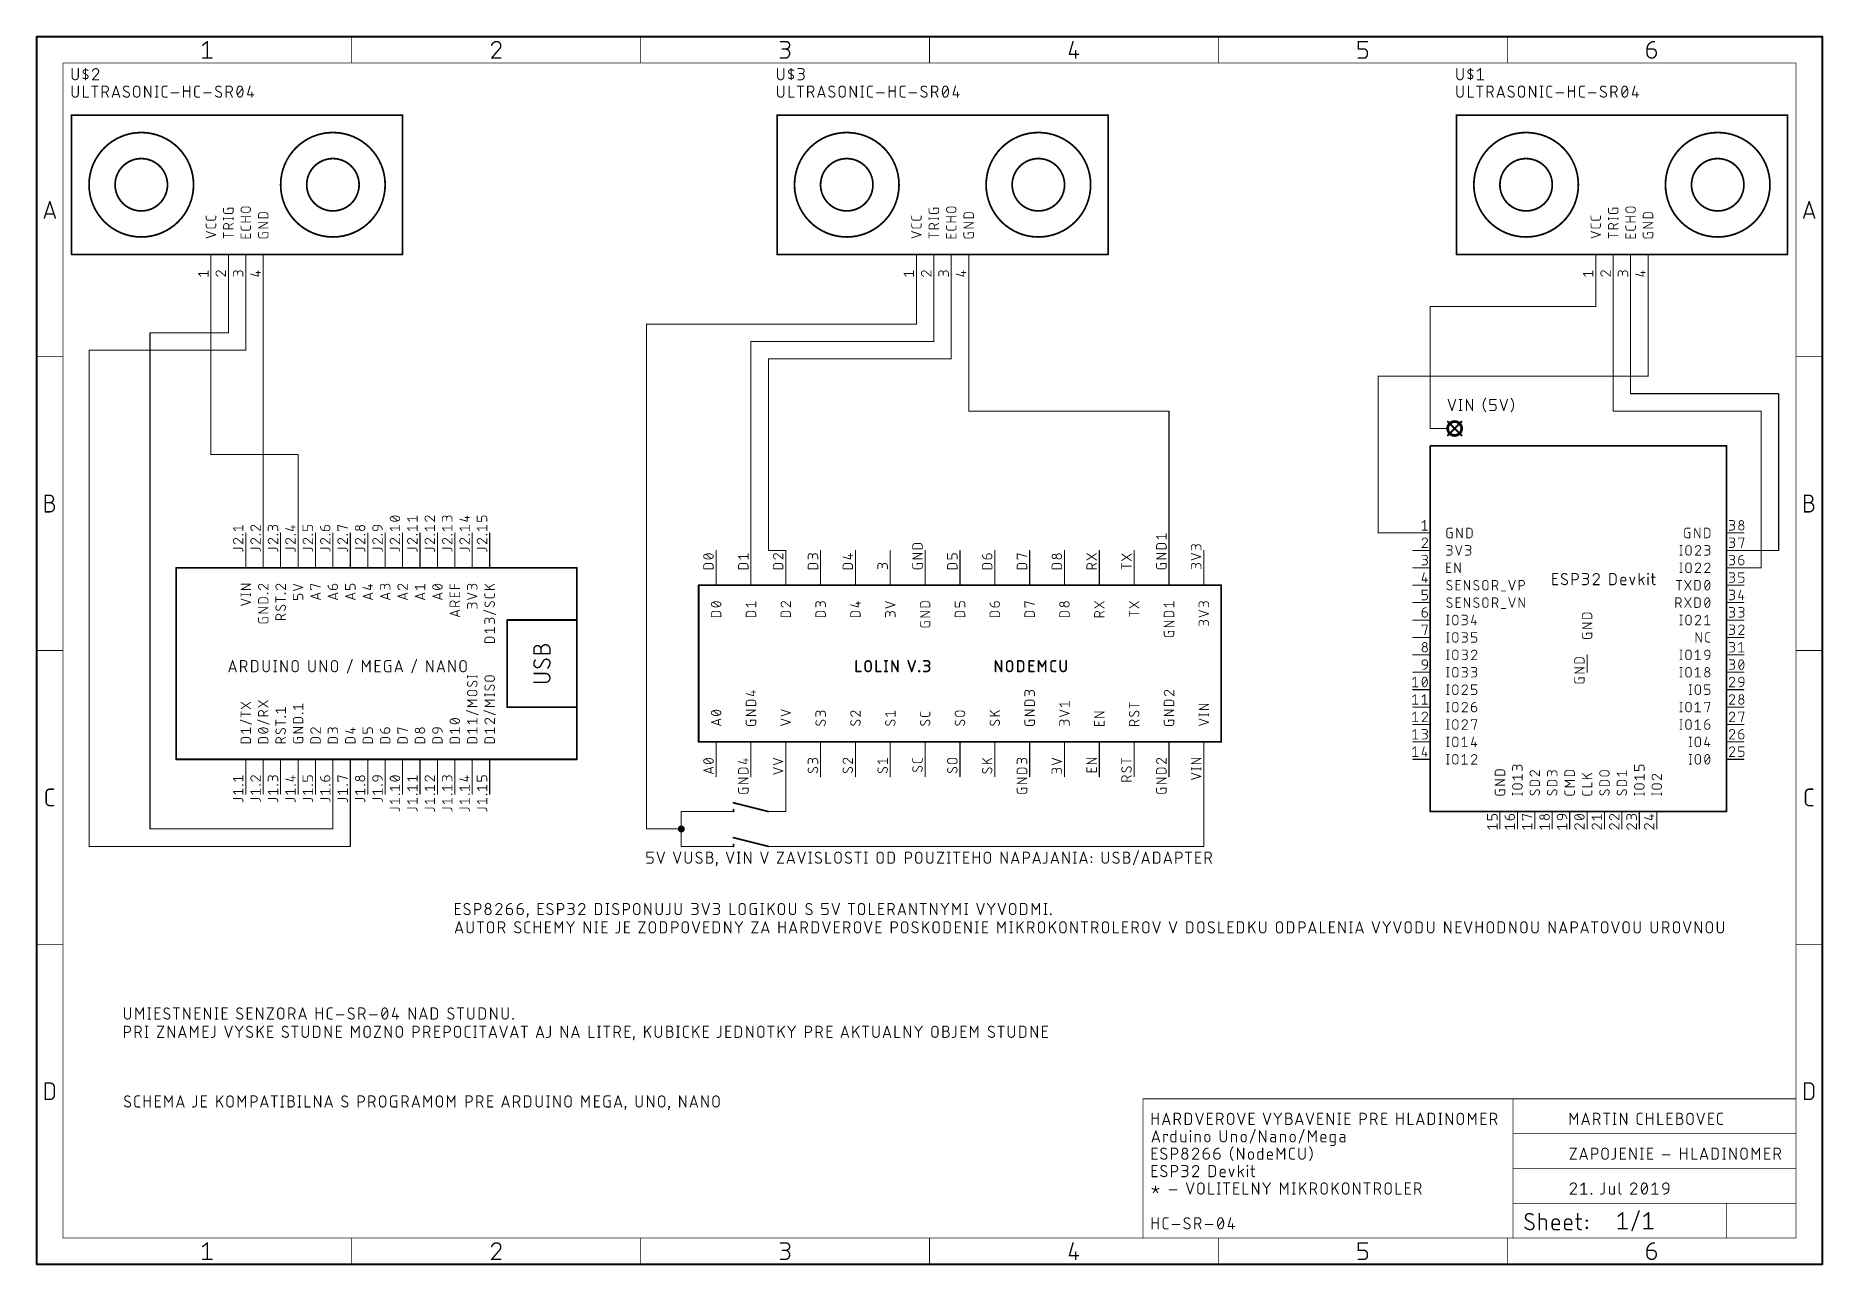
# Model space of a CAD drawing. Extents: x -165 to 95, y -26 to 154.
import ezdxf

# ---------------------------------------------------------------- set-up
doc = ezdxf.new("R2010")
doc.units = 0
for name, color, linetype in [('90', 214, 'CONTINUOUS'), ('91', 94, 'CONTINUOUS'), ('94', 14, 'CONTINUOUS'), ('95', 250, 'CONTINUOUS')]:
    doc.layers.add(name, color=color, linetype=linetype)

msp = doc.modelspace()

# ---------------------------------------------------------------- linework, layer by layer
at = {"layer": '90', "const_width": 0.1524}
for points in [[(-2.4638, -7.5438), (-1.9219, -5.9182)], [(-1.5155, -7.1374), (-2.3283, -7.1374)], [(-1.9219, -5.9182), (-1.3801, -7.5438)], [(-0.7637, -7.5438), (-0.7637, -6.4601)], [(-0.7637, -6.4601), (-0.2218, -6.4601)], [(-0.2218, -6.4601), (-0.2218, -6.6407)], [(0.2626, -7.2729), (0.2626, -6.731)], [(0.5335, -6.4601), (0.9851, -6.4601)], [(0.9851, -7.5438), (0.5335, -7.5438)], [(0.9851, -5.9182), (0.9851, -7.5438)], [(1.7288, -6.4601), (1.7288, -7.2729)], [(1.9998, -7.5438), (2.4513, -7.5438)], [(2.4513, -7.5438), (2.4513, -6.4601)], [(3.087, -6.0085), (3.087, -5.9182)], [(3.087, -5.9182), (3.1773, -5.9182)], [(3.1773, -6.0085), (3.087, -6.0085)], [(3.1322, -7.5438), (3.1322, -6.4601)], [(3.1773, -5.9182), (3.1773, -6.0085)], [(3.813, -7.5438), (3.813, -6.4601)], [(3.813, -6.4601), (4.2645, -6.4601)], [(4.5355, -6.731), (4.5355, -7.5438)], [(5.2198, -7.1826), (5.2198, -6.8213)], [(5.9423, -6.8213), (5.9423, -7.1826)], [(7.4742, -5.9182), (7.4742, -7.0922)], [(8.3773, -7.0922), (8.3773, -5.9182)], [(9.1276, -7.5438), (9.1276, -6.4601)], [(9.1276, -6.4601), (9.5792, -6.4601)], [(9.8501, -6.731), (9.8501, -7.5438)], [(10.5344, -7.1826), (10.5344, -6.8213)], [(11.2569, -6.8213), (11.2569, -7.1826)], [(11.837, -7.7244), (12.5595, -5.7376)], [(13.2056, -7.5438), (13.2056, -5.9182)], [(13.2056, -5.9182), (14.1087, -7.5438)], [(14.1087, -7.5438), (14.1087, -5.9182)], [(15.2512, -6.4601), (14.8899, -6.4601)], [(15.5221, -6.9116), (15.1157, -6.9116)], [(15.1157, -7.5438), (15.5221, -7.5438)], [(15.5221, -7.5438), (15.5221, -6.731)], [(16.2659, -7.5438), (16.2659, -6.4601)], [(16.2659, -6.4601), (16.7174, -6.4601)], [(16.9884, -6.731), (16.9884, -7.5438)], [(17.6727, -7.1826), (17.6727, -6.8213)], [(18.3952, -6.8213), (18.3952, -7.1826)], [(18.9753, -7.7244), (19.6978, -5.7376)], [(20.3578, -7.5438), (20.3578, -5.9182)], [(20.3578, -5.9182), (20.8996, -6.8213)], [(20.8996, -6.8213), (21.4415, -5.9182)], [(21.4415, -5.9182), (21.4415, -7.5438)], [(22.1536, -7.2729), (22.1536, -6.8213)], [(22.8761, -7.0019), (22.1536, -7.0019)], [(22.8761, -7.5438), (22.4246, -7.5438)], [(22.8761, -6.8213), (22.8761, -7.0019)], [(23.501, -7.2729), (23.501, -6.731)], [(23.7719, -6.4601), (24.2235, -6.4601)], [(24.2235, -7.5438), (23.7719, -7.5438)], [(24.2235, -6.4601), (24.2235, -7.8147)], [(25.3594, -6.4601), (24.9981, -6.4601)], [(25.6303, -6.9116), (25.2239, -6.9116)], [(25.2239, -7.5438), (25.6303, -7.5438)], [(25.6303, -7.5438), (25.6303, -6.731)], [(-2.4638, -10.0838), (-2.4638, -8.4582)], [(-2.4638, -8.4582), (-1.7413, -8.4582)], [(-2.4638, -9.1807), (-1.9219, -9.1807)], [(-1.7413, -10.0838), (-2.4638, -10.0838)], [(-0.4938, -9.4065), (-0.9905, -9.1355)], [(0.3679, -10.0838), (0.3679, -8.4582)], [(0.3679, -8.4582), (0.8195, -8.4582)], [(0.8195, -9.3613), (0.3679, -9.3613)], [(4.1886, -9.1807), (3.421, -10.0838)], [(3.421, -10.0838), (4.3241, -10.0838)], [(4.9841, -9.1807), (5.526, -9.1807)], [(4.9841, -9.6322), (4.9841, -9.1807)], [(5.8872, -9.5419), (5.8872, -9.6322)], [(6.5472, -9.1807), (7.0891, -9.1807)], [(6.5472, -9.6322), (6.5472, -9.1807)], [(7.4503, -9.5419), (7.4503, -9.6322)], [(9.9861, -10.0838), (9.9861, -8.4582)], [(9.9861, -8.4582), (10.8892, -10.0838)], [(10.8892, -10.0838), (10.8892, -8.4582)], [(11.5874, -9.7226), (11.5874, -9.3613)], [(12.3099, -9.3613), (12.3099, -9.7226)], [(12.9348, -9.8129), (12.9348, -9.271)], [(13.2057, -9.0001), (13.6573, -9.0001)], [(13.6573, -10.0838), (13.2057, -10.0838)], [(13.6573, -8.4582), (13.6573, -10.0838)], [(14.3489, -9.8129), (14.3489, -9.3613)], [(15.0714, -9.5419), (14.3489, -9.5419)], [(15.0714, -10.0838), (14.6199, -10.0838)], [(15.0714, -9.3613), (15.0714, -9.5419)], [(15.7835, -10.0838), (15.7835, -8.4582)], [(15.7835, -8.4582), (16.3254, -9.3613)], [(16.3254, -9.3613), (16.8673, -8.4582)], [(16.8673, -8.4582), (16.8673, -10.0838)], [(17.5893, -9.7226), (17.5893, -8.8194)], [(17.9506, -8.4582), (18.3118, -8.4582)], [(18.3118, -10.0838), (17.9506, -10.0838)], [(18.948, -8.4582), (18.948, -9.6322)], [(19.8511, -9.6322), (19.8511, -8.4582)], [(23.9526, -8.0857), (23.5913, -8.0857)], [(-2.4638, -12.6238), (-2.4638, -10.9982)], [(-2.4638, -10.9982), (-1.7413, -10.9982)], [(-2.4638, -11.7207), (-1.9219, -11.7207)], [(-1.7413, -12.6238), (-2.4638, -12.6238)], [(-0.4938, -11.9465), (-0.9905, -11.6755)], [(0.3679, -12.6238), (0.3679, -10.9982)], [(0.3679, -10.9982), (0.8195, -10.9982)], [(0.8195, -11.9013), (0.3679, -11.9013)], [(1.8579, -10.9982), (2.3997, -10.9982)], [(1.8579, -12.6238), (2.3094, -12.6238)], [(2.3997, -11.7207), (2.0385, -11.7207)], [(4.1886, -11.7207), (3.421, -12.6238)], [(3.421, -12.6238), (4.3241, -12.6238)], [(5.8699, -12.6238), (5.8699, -10.9982)], [(5.8699, -10.9982), (6.3214, -10.9982)], [(6.3214, -12.6238), (5.8699, -12.6238)], [(6.773, -11.4498), (6.773, -12.1722)], [(7.4712, -12.3529), (7.4712, -11.9013)], [(8.1937, -12.0819), (7.4712, -12.0819)], [(8.1937, -12.6238), (7.7421, -12.6238)], [(8.1937, -11.9013), (8.1937, -12.0819)], [(8.7738, -11.5401), (9.135, -12.6238)], [(9.135, -12.6238), (9.4963, -11.5401)], [(10.1454, -12.6238), (10.1454, -10.9982)], [(10.8679, -11.5401), (10.1454, -12.0819)], [(10.8679, -12.6238), (10.4615, -11.8562)], [(11.3825, -11.0885), (11.3825, -10.9982)], [(11.3825, -10.9982), (11.4728, -10.9982)], [(11.4728, -11.0885), (11.3825, -11.0885)], [(11.4276, -12.6238), (11.4276, -11.5401)], [(11.4728, -10.9982), (11.4728, -11.0885)], [(11.9266, -11.5401), (12.4685, -11.5401)], [(12.1073, -10.9982), (12.1073, -12.3529)], [(12.3782, -12.6238), (12.4685, -12.6238)], [(-1.9671, -14.5316), (-2.4638, -14.351)], [(-2.2832, -14.938), (-1.9671, -14.5316)], [(-1.9671, -13.9898), (-1.9671, -14.5316)], [(-1.9671, -14.5316), (-1.4704, -14.351)], [(-1.9671, -14.5316), (-1.651, -14.938)], [(0.0441, -14.5316), (1.1279, -14.5316)], [(2.5451, -13.5382), (3.087, -15.1638)], [(3.087, -15.1638), (3.6289, -13.5382)], [(4.1986, -14.7122), (4.1986, -13.9898)], [(5.1017, -13.9898), (5.1017, -14.7122)], [(5.8168, -13.5382), (5.8168, -15.1638)], [(5.8168, -15.1638), (6.5393, -15.1638)], [(7.0747, -13.5382), (7.436, -13.5382)], [(7.0747, -15.1638), (7.436, -15.1638)], [(7.2553, -13.5382), (7.2553, -15.1638)], [(7.9501, -13.5382), (8.8532, -13.5382)], [(8.4016, -15.1638), (8.4016, -13.5382)], [(9.4641, -15.1638), (9.4641, -13.5382)], [(9.4641, -13.5382), (10.1866, -13.5382)], [(9.4641, -14.2607), (10.0059, -14.2607)], [(10.1866, -15.1638), (9.4641, -15.1638)], [(10.8188, -13.5382), (10.8188, -15.1638)], [(10.8188, -15.1638), (11.5413, -15.1638)], [(12.1705, -15.1638), (12.1705, -13.5382)], [(12.1705, -13.5382), (13.0736, -15.1638)], [(13.0736, -15.1638), (13.0736, -13.5382)], [(13.6954, -13.5382), (14.2373, -14.3058)], [(14.2373, -14.3058), (14.7791, -13.5382)], [(14.2373, -15.1638), (14.2373, -14.3058)], [(16.2485, -15.1638), (16.2485, -13.5382)], [(16.2485, -13.5382), (16.7904, -14.4413)], [(16.7904, -14.4413), (17.3322, -13.5382)], [(17.3322, -13.5382), (17.3322, -15.1638)], [(18.0166, -13.5382), (18.3778, -13.5382)], [(18.0166, -15.1638), (18.3778, -15.1638)], [(18.1972, -13.5382), (18.1972, -15.1638)], [(19.0693, -15.1638), (19.0693, -13.5382)], [(19.9724, -13.5382), (19.0693, -14.5316)], [(19.9724, -15.1638), (19.4306, -14.1704)], [(20.6205, -15.1638), (20.6205, -13.5382)], [(20.6205, -13.5382), (21.0721, -13.5382)], [(21.0721, -14.4413), (20.6205, -14.4413)], [(21.5236, -15.1638), (21.1624, -14.4413)], [(22.1745, -14.7122), (22.1745, -13.9898)], [(23.0776, -13.9898), (23.0776, -14.7122)], [(23.8108, -15.1638), (23.8108, -13.5382)], [(24.7139, -13.5382), (23.8108, -14.5316)], [(24.7139, -15.1638), (24.1721, -14.1704)], [(25.3007, -14.7122), (25.3007, -13.9898)], [(26.2038, -13.9898), (26.2038, -14.7122)], [(26.916, -15.1638), (26.916, -13.5382)], [(26.916, -13.5382), (27.8191, -15.1638)], [(27.8191, -15.1638), (27.8191, -13.5382)], [(28.427, -13.5382), (29.3301, -13.5382)], [(28.8785, -15.1638), (28.8785, -13.5382)], [(29.9472, -15.1638), (29.9472, -13.5382)], [(29.9472, -13.5382), (30.3987, -13.5382)], [(30.3987, -14.4413), (29.9472, -14.4413)], [(30.8503, -15.1638), (30.489, -14.4413)], [(31.5011, -14.7122), (31.5011, -13.9898)], [(32.4042, -13.9898), (32.4042, -14.7122)], [(33.1193, -13.5382), (33.1193, -15.1638)], [(33.1193, -15.1638), (33.8418, -15.1638)], [(34.474, -15.1638), (34.474, -13.5382)], [(34.474, -13.5382), (35.1965, -13.5382)], [(34.474, -14.2607), (35.0159, -14.2607)], [(35.1965, -15.1638), (34.474, -15.1638)], [(35.8349, -15.1638), (35.8349, -13.5382)], [(35.8349, -13.5382), (36.2865, -13.5382)], [(36.2865, -14.4413), (35.8349, -14.4413)], [(36.738, -15.1638), (36.3768, -14.4413)]]:
    msp.add_lwpolyline(points, dxfattribs=at)
at = {"layer": '90'}
for points, const_width in [([(-2.4999, -7.5318, 1), (-2.4277, -7.5558)], 0.0762), ([(-2.3283, -7.0993, 1), (-2.3283, -7.1755)], 0.0762), ([(-1.8858, -5.9062, 1), (-1.9581, -5.9302)], 0.0762), ([(-1.8858, -5.9302, 1), (-1.9581, -5.9062)], 0.0762), ([(-1.5155, -7.1755, 1), (-1.5155, -7.0993)], 0.0762), ([(-1.4162, -7.5558, 1), (-1.3439, -7.5318)], 0.0762), ([(-0.7256, -6.4601, 1), (-0.8018, -6.4601)], 0.0762), ([(-0.7637, -6.422, 1), (-0.7637, -6.4982)], 0.0762), ([(-0.8018, -7.5438, 1), (-0.7256, -7.5438)], 0.0762), ([(-0.1837, -6.4601, 1), (-0.2599, -6.4601)], 0.0762), ([(-0.2599, -6.6407, 1), (-0.1837, -6.6407)], 0.0762), ([(-0.2218, -6.4982, 1), (-0.2218, -6.422)], 0.0762), ([(0.5335, -6.4601, 0.4142), (0.2626, -6.731)], 0.1524), ([(0.3007, -6.731, 1), (0.2245, -6.731)], 0.0762), ([(0.2245, -6.731, 1), (0.3007, -6.731)], 0.0762), ([(0.2626, -7.2729, 0.4142), (0.5335, -7.5438)], 0.1524), ([(0.3007, -7.2729, 1), (0.2245, -7.2729)], 0.0762), ([(0.2245, -7.2729, 1), (0.3007, -7.2729)], 0.0762), ([(0.5335, -6.422, 1), (0.5335, -6.4982)], 0.0762), ([(0.5335, -7.5057, 1), (0.5335, -7.5819)], 0.0762), ([(0.5335, -6.4982, 1), (0.5335, -6.422)], 0.0762), ([(0.5335, -7.5819, 1), (0.5335, -7.5057)], 0.0762), ([(1.0232, -5.9182, 1), (0.947, -5.9182)], 0.0762), ([(0.947, -7.5438, 1), (1.0232, -7.5438)], 0.0762), ([(0.9851, -6.4982, 1), (0.9851, -6.422)], 0.0762), ([(0.9851, -7.5819, 1), (0.9851, -7.5057)], 0.0762), ([(1.7669, -6.4601, 1), (1.6907, -6.4601)], 0.0762), ([(1.7288, -7.2729, 0.4142), (1.9998, -7.5438)], 0.1524), ([(1.7669, -7.2729, 1), (1.6907, -7.2729)], 0.0762), ([(1.6907, -7.2729, 1), (1.7669, -7.2729)], 0.0762), ([(1.9998, -7.5057, 1), (1.9998, -7.5819)], 0.0762), ([(1.9998, -7.5819, 1), (1.9998, -7.5057)], 0.0762), ([(2.4894, -6.4601, 1), (2.4132, -6.4601)], 0.0762), ([(2.4132, -7.5438, 1), (2.4894, -7.5438)], 0.0762), ([(2.4513, -7.5819, 1), (2.4513, -7.5057)], 0.0762), ([(3.1251, -5.9182, 1), (3.0489, -5.9182)], 0.0762), ([(3.087, -5.8801, 1), (3.087, -5.9563)], 0.0762), ([(3.087, -5.9704, 1), (3.087, -6.0466)], 0.0762), ([(3.0489, -6.0085, 1), (3.1251, -6.0085)], 0.0762), ([(3.1703, -6.4601, 1), (3.0941, -6.4601)], 0.0762), ([(3.0941, -7.5438, 1), (3.1703, -7.5438)], 0.0762), ([(3.2154, -5.9182, 1), (3.1392, -5.9182)], 0.0762), ([(3.1392, -6.0085, 1), (3.2154, -6.0085)], 0.0762), ([(3.1773, -5.9563, 1), (3.1773, -5.8801)], 0.0762), ([(3.1773, -6.0466, 1), (3.1773, -5.9704)], 0.0762), ([(3.8511, -6.4601, 1), (3.7749, -6.4601)], 0.0762), ([(3.813, -6.422, 1), (3.813, -6.4982)], 0.0762), ([(3.7749, -7.5438, 1), (3.8511, -7.5438)], 0.0762), ([(4.5355, -6.731, 0.4142), (4.2645, -6.4601)], 0.1524), ([(4.2645, -6.422, 1), (4.2645, -6.4982)], 0.0762), ([(4.2645, -6.4982, 1), (4.2645, -6.422)], 0.0762), ([(4.5736, -6.731, 1), (4.4974, -6.731)], 0.0762), ([(4.4974, -6.731, 1), (4.5736, -6.731)], 0.0762), ([(4.4974, -7.5438, 1), (4.5736, -7.5438)], 0.0762), ([(5.9423, -6.8213, 1), (5.2198, -6.8213)], 0.1524), ([(5.2579, -6.8213, 1), (5.1817, -6.8213)], 0.0762), ([(5.1817, -6.8213, 1), (5.2579, -6.8213)], 0.0762), ([(5.2198, -7.1826, 1), (5.9423, -7.1826)], 0.1524), ([(5.2579, -7.1826, 1), (5.1817, -7.1826)], 0.0762), ([(5.1817, -7.1826, 1), (5.2579, -7.1826)], 0.0762), ([(5.9804, -6.8213, 1), (5.9042, -6.8213)], 0.0762), ([(5.9042, -6.8213, 1), (5.9804, -6.8213)], 0.0762), ([(5.9804, -7.1826, 1), (5.9042, -7.1826)], 0.0762), ([(5.9042, -7.1826, 1), (5.9804, -7.1826)], 0.0762), ([(7.5123, -5.9182, 1), (7.4361, -5.9182)], 0.0762), ([(7.4742, -7.0922, 1), (8.3773, -7.0922)], 0.1524), ([(7.5123, -7.0922, 1), (7.4361, -7.0922)], 0.0762), ([(7.4361, -7.0922, 1), (7.5123, -7.0922)], 0.0762), ([(8.4154, -5.9182, 1), (8.3392, -5.9182)], 0.0762), ([(8.4154, -7.0922, 1), (8.3392, -7.0922)], 0.0762), ([(8.3392, -7.0922, 1), (8.4154, -7.0922)], 0.0762), ([(9.1657, -6.4601, 1), (9.0895, -6.4601)], 0.0762), ([(9.1276, -6.422, 1), (9.1276, -6.4982)], 0.0762), ([(9.0895, -7.5438, 1), (9.1657, -7.5438)], 0.0762), ([(9.8501, -6.731, 0.4142), (9.5792, -6.4601)], 0.1524), ([(9.5792, -6.422, 1), (9.5792, -6.4982)], 0.0762), ([(9.5792, -6.4982, 1), (9.5792, -6.422)], 0.0762), ([(9.8882, -6.731, 1), (9.812, -6.731)], 0.0762), ([(9.812, -6.731, 1), (9.8882, -6.731)], 0.0762), ([(9.812, -7.5438, 1), (9.8882, -7.5438)], 0.0762), ([(11.2569, -6.8213, 1), (10.5344, -6.8213)], 0.1524), ([(10.5725, -6.8213, 1), (10.4963, -6.8213)], 0.0762), ([(10.4963, -6.8213, 1), (10.5725, -6.8213)], 0.0762), ([(10.5344, -7.1826, 1), (11.2569, -7.1826)], 0.1524), ([(10.5725, -7.1826, 1), (10.4963, -7.1826)], 0.0762), ([(10.4963, -7.1826, 1), (10.5725, -7.1826)], 0.0762), ([(11.295, -6.8213, 1), (11.2188, -6.8213)], 0.0762), ([(11.2188, -6.8213, 1), (11.295, -6.8213)], 0.0762), ([(11.295, -7.1826, 1), (11.2188, -7.1826)], 0.0762), ([(11.2188, -7.1826, 1), (11.295, -7.1826)], 0.0762), ([(11.8012, -7.7114, 1), (11.8728, -7.7374)], 0.0762), ([(12.5953, -5.7506, 1), (12.5237, -5.7246)], 0.0762), ([(13.2437, -5.9182, 1), (13.1675, -5.9182)], 0.0762), ([(13.2389, -5.8997, 1), (13.1723, -5.9367)], 0.0762), ([(13.1675, -7.5438, 1), (13.2437, -7.5438)], 0.0762), ([(14.1468, -5.9182, 1), (14.0706, -5.9182)], 0.0762), ([(14.0706, -7.5438, 1), (14.1468, -7.5438)], 0.0762), ([(14.0754, -7.5623, 1), (14.142, -7.5253)], 0.0762), ([(15.1157, -6.9116, 1), (15.1157, -7.5438)], 0.1524), ([(14.8899, -6.422, 1), (14.8899, -6.4982)], 0.0762), ([(15.1157, -6.8735, 1), (15.1157, -6.9497)], 0.0762), ([(15.1157, -7.5057, 1), (15.1157, -7.5819)], 0.0762), ([(15.1157, -6.9497, 1), (15.1157, -6.8735)], 0.0762), ([(15.1157, -7.5819, 1), (15.1157, -7.5057)], 0.0762), ([(15.5221, -6.731, 0.4142), (15.2512, -6.4601)], 0.1524), ([(15.2512, -6.422, 1), (15.2512, -6.4982)], 0.0762), ([(15.2512, -6.4982, 1), (15.2512, -6.422)], 0.0762), ([(15.5602, -6.731, 1), (15.484, -6.731)], 0.0762), ([(15.484, -6.731, 1), (15.5602, -6.731)], 0.0762), ([(15.484, -7.5438, 1), (15.5602, -7.5438)], 0.0762), ([(15.5221, -6.9497, 1), (15.5221, -6.8735)], 0.0762), ([(15.5221, -7.5819, 1), (15.5221, -7.5057)], 0.0762), ([(16.304, -6.4601, 1), (16.2278, -6.4601)], 0.0762), ([(16.2659, -6.422, 1), (16.2659, -6.4982)], 0.0762), ([(16.2278, -7.5438, 1), (16.304, -7.5438)], 0.0762), ([(16.9884, -6.731, 0.4142), (16.7174, -6.4601)], 0.1524), ([(16.7174, -6.422, 1), (16.7174, -6.4982)], 0.0762), ([(16.7174, -6.4982, 1), (16.7174, -6.422)], 0.0762), ([(17.0265, -6.731, 1), (16.9503, -6.731)], 0.0762), ([(16.9503, -6.731, 1), (17.0265, -6.731)], 0.0762), ([(16.9503, -7.5438, 1), (17.0265, -7.5438)], 0.0762), ([(18.3952, -6.8213, 1), (17.6727, -6.8213)], 0.1524), ([(17.7108, -6.8213, 1), (17.6346, -6.8213)], 0.0762), ([(17.6346, -6.8213, 1), (17.7108, -6.8213)], 0.0762), ([(17.6727, -7.1826, 1), (18.3952, -7.1826)], 0.1524), ([(17.7108, -7.1826, 1), (17.6346, -7.1826)], 0.0762), ([(17.6346, -7.1826, 1), (17.7108, -7.1826)], 0.0762), ([(18.4333, -6.8213, 1), (18.3571, -6.8213)], 0.0762), ([(18.3571, -6.8213, 1), (18.4333, -6.8213)], 0.0762), ([(18.4333, -7.1826, 1), (18.3571, -7.1826)], 0.0762), ([(18.3571, -7.1826, 1), (18.4333, -7.1826)], 0.0762), ([(18.9395, -7.7114, 1), (19.0111, -7.7374)], 0.0762), ([(19.7336, -5.7506, 1), (19.662, -5.7246)], 0.0762), ([(20.3959, -5.9182, 1), (20.3197, -5.9182)], 0.0762), ([(20.3904, -5.8986, 1), (20.3251, -5.9378)], 0.0762), ([(20.3197, -7.5438, 1), (20.3959, -7.5438)], 0.0762), ([(20.867, -6.8017, 1), (20.9323, -6.8409)], 0.0762), ([(20.867, -6.8409, 1), (20.9323, -6.8017)], 0.0762), ([(21.4796, -5.9182, 1), (21.4034, -5.9182)], 0.0762), ([(21.4034, -7.5438, 1), (21.4796, -7.5438)], 0.0762), ([(21.4742, -5.9378, 1), (21.4088, -5.8986)], 0.0762), ([(22.8761, -6.8213, 1), (22.1536, -6.8213)], 0.1524), ([(22.1917, -6.8213, 1), (22.1155, -6.8213)], 0.0762), ([(22.1155, -6.8213, 1), (22.1917, -6.8213)], 0.0762), ([(22.1536, -6.9638, 1), (22.1536, -7.04)], 0.0762), ([(22.1536, -7.2729, 0.4142), (22.4246, -7.5438)], 0.1524), ([(22.1917, -7.2729, 1), (22.1155, -7.2729)], 0.0762), ([(22.1155, -7.2729, 1), (22.1917, -7.2729)], 0.0762), ([(22.4246, -7.5057, 1), (22.4246, -7.5819)], 0.0762), ([(22.4246, -7.5819, 1), (22.4246, -7.5057)], 0.0762), ([(22.9142, -6.8213, 1), (22.838, -6.8213)], 0.0762), ([(22.838, -6.8213, 1), (22.9142, -6.8213)], 0.0762), ([(22.838, -7.0019, 1), (22.9142, -7.0019)], 0.0762), ([(22.8761, -7.04, 1), (22.8761, -6.9638)], 0.0762), ([(22.8761, -7.5819, 1), (22.8761, -7.5057)], 0.0762), ([(23.7719, -6.4601, 0.4142), (23.501, -6.731)], 0.1524), ([(23.5391, -6.731, 1), (23.4629, -6.731)], 0.0762), ([(23.4629, -6.731, 1), (23.5391, -6.731)], 0.0762), ([(23.501, -7.2729, 0.4142), (23.7719, -7.5438)], 0.1524), ([(23.5391, -7.2729, 1), (23.4629, -7.2729)], 0.0762), ([(23.4629, -7.2729, 1), (23.5391, -7.2729)], 0.0762), ([(23.7719, -6.422, 1), (23.7719, -6.4982)], 0.0762), ([(23.7719, -7.5057, 1), (23.7719, -7.5819)], 0.0762), ([(23.7719, -6.4982, 1), (23.7719, -6.422)], 0.0762), ([(23.7719, -7.5819, 1), (23.7719, -7.5057)], 0.0762), ([(23.9526, -8.0857, 0.4142), (24.2235, -7.8147)], 0.1524), ([(24.2616, -6.4601, 1), (24.1854, -6.4601)], 0.0762), ([(24.2616, -7.8147, 1), (24.1854, -7.8147)], 0.0762), ([(24.1854, -7.8147, 1), (24.2616, -7.8147)], 0.0762), ([(24.2235, -6.4982, 1), (24.2235, -6.422)], 0.0762), ([(24.2235, -7.5819, 1), (24.2235, -7.5057)], 0.0762), ([(25.2239, -6.9116, 1), (25.2239, -7.5438)], 0.1524), ([(24.9981, -6.422, 1), (24.9981, -6.4982)], 0.0762), ([(25.2239, -6.8735, 1), (25.2239, -6.9497)], 0.0762), ([(25.2239, -7.5057, 1), (25.2239, -7.5819)], 0.0762), ([(25.2239, -6.9497, 1), (25.2239, -6.8735)], 0.0762), ([(25.2239, -7.5819, 1), (25.2239, -7.5057)], 0.0762), ([(25.6303, -6.731, 0.4142), (25.3594, -6.4601)], 0.1524), ([(25.3594, -6.422, 1), (25.3594, -6.4982)], 0.0762), ([(25.3594, -6.4982, 1), (25.3594, -6.422)], 0.0762), ([(25.6684, -6.731, 1), (25.5922, -6.731)], 0.0762), ([(25.5922, -6.731, 1), (25.6684, -6.731)], 0.0762), ([(25.5922, -7.5438, 1), (25.6684, -7.5438)], 0.0762), ([(25.6303, -6.9497, 1), (25.6303, -6.8735)], 0.0762), ([(25.6303, -7.5819, 1), (25.6303, -7.5057)], 0.0762), ([(-2.4257, -8.4582, 1), (-2.5019, -8.4582)], 0.0762), ([(-2.4638, -8.4201, 1), (-2.4638, -8.4963)], 0.0762), ([(-2.4638, -9.1426, 1), (-2.4638, -9.2188)], 0.0762), ([(-2.4638, -10.0457, 1), (-2.4638, -10.1219)], 0.0762), ([(-2.5019, -10.0838, 1), (-2.4257, -10.0838)], 0.0762), ([(-1.9219, -9.2188, 1), (-1.9219, -9.1426)], 0.0762), ([(-1.7413, -8.4963, 1), (-1.7413, -8.4201)], 0.0762), ([(-1.7413, -10.1219, 1), (-1.7413, -10.0457)], 0.0762), ([(-1.2163, -9.858, 0.2), (-0.6744, -10.0838)], 0.1524), ([(-1.1892, -9.8312, 1), (-1.2433, -9.8849)], 0.0762), ([(-0.8099, -8.4582, 0.4142), (-1.1711, -8.8194)], 0.1524), ([(-1.1711, -8.8194, 0.2656), (-0.9905, -9.1355)], 0.1524), ([(-1.133, -8.8194, 1), (-1.2092, -8.8194)], 0.0762), ([(-1.2092, -8.8194, 1), (-1.133, -8.8194)], 0.0762), ([(-0.9723, -9.1021, 1), (-1.0088, -9.169)], 0.0762), ([(-1.0098, -9.1684, 1), (-0.9712, -9.1027)], 0.0762), ([(-0.4035, -8.5937, 0.1623), (-0.8099, -8.4582)], 0.1524), ([(-0.8099, -8.4201, 1), (-0.8099, -8.4963)], 0.0762), ([(-0.8099, -8.4963, 1), (-0.8099, -8.4201)], 0.0762), ([(-0.6744, -10.0838, 0.4142), (-0.3132, -9.7226)], 0.1524), ([(-0.6744, -10.0457, 1), (-0.6744, -10.1219)], 0.0762), ([(-0.6744, -10.1219, 1), (-0.6744, -10.0457)], 0.0762), ([(-0.4745, -9.3736, 1), (-0.5131, -9.4393)], 0.0762), ([(-0.3132, -9.7226, 0.2656), (-0.4938, -9.4065)], 0.1524), ([(-0.512, -9.4399, 1), (-0.4755, -9.373)], 0.0762), ([(-0.4263, -8.6241, 1), (-0.3806, -8.5632)], 0.0762), ([(-0.2751, -9.7226, 1), (-0.3513, -9.7226)], 0.0762), ([(-0.3513, -9.7226, 1), (-0.2751, -9.7226)], 0.0762), ([(0.406, -8.4582, 1), (0.3298, -8.4582)], 0.0762), ([(0.3679, -8.4201, 1), (0.3679, -8.4963)], 0.0762), ([(0.3679, -9.3232, 1), (0.3679, -9.3994)], 0.0762), ([(0.3298, -10.0838, 1), (0.406, -10.0838)], 0.0762), ([(0.8195, -9.3613, 1), (0.8195, -8.4582)], 0.1524), ([(0.8195, -8.4201, 1), (0.8195, -8.4963)], 0.0762), ([(0.8195, -9.3232, 1), (0.8195, -9.3994)], 0.0762), ([(0.8195, -8.4963, 1), (0.8195, -8.4201)], 0.0762), ([(0.8195, -9.3994, 1), (0.8195, -9.3232)], 0.0762), ([(2.761, -9.6322, 1), (1.8579, -9.6322)], 0.1524), ([(1.8579, -9.6322, 1), (2.761, -9.6322)], 0.1524), ([(1.896, -9.6322, 1), (1.8198, -9.6322)], 0.0762), ([(1.8198, -9.6322, 1), (1.896, -9.6322)], 0.0762), ([(2.6707, -8.8194, 1), (1.9482, -8.8194)], 0.1524), ([(1.9482, -8.8194, 1), (2.6707, -8.8194)], 0.1524), ([(1.9863, -8.8194, 1), (1.9101, -8.8194)], 0.0762), ([(1.9101, -8.8194, 1), (1.9863, -8.8194)], 0.0762), ([(2.7088, -8.8194, 1), (2.6326, -8.8194)], 0.0762), ([(2.6326, -8.8194, 1), (2.7088, -8.8194)], 0.0762), ([(2.7991, -9.6322, 1), (2.7229, -9.6322)], 0.0762), ([(2.7229, -9.6322, 1), (2.7991, -9.6322)], 0.0762), ([(3.3847, -8.8077, 1), (3.4572, -8.8312)], 0.0762), ([(3.9177, -8.4582, 0.3252), (3.421, -8.8194)], 0.1524), ([(3.421, -10.0457, 1), (3.421, -10.1219)], 0.0762), ([(3.392, -10.0591, 1), (3.45, -10.1085)], 0.0762), ([(4.3241, -8.8646, 0.4142), (3.9177, -8.4582)], 0.1524), ([(3.9177, -8.4201, 1), (3.9177, -8.4963)], 0.0762), ([(3.9177, -8.4963, 1), (3.9177, -8.4201)], 0.0762), ([(4.1886, -9.1807, 0.2053), (4.3241, -8.8646)], 0.1524), ([(4.1624, -9.1531, 1), (4.2149, -9.2083)], 0.0762), ([(4.2177, -9.2054, 1), (4.1596, -9.156)], 0.0762), ([(4.3622, -8.8646, 1), (4.286, -8.8646)], 0.0762), ([(4.286, -8.8646, 1), (4.3622, -8.8646)], 0.0762), ([(4.3241, -10.1219, 1), (4.3241, -10.0457)], 0.0762), ([(5.7066, -8.4582, 0.4142), (4.9841, -9.1807)], 0.1524), ([(4.9841, -9.1426, 1), (4.9841, -9.2188)], 0.0762), ([(5.0222, -9.1807, 1), (4.946, -9.1807)], 0.0762), ([(4.946, -9.1807, 1), (5.0222, -9.1807)], 0.0762), ([(4.9841, -9.6322, 1), (5.8872, -9.6322)], 0.1524), ([(5.0222, -9.6322, 1), (4.946, -9.6322)], 0.0762), ([(4.946, -9.6322, 1), (5.0222, -9.6322)], 0.0762), ([(5.8872, -9.5419, 0.4142), (5.526, -9.1807)], 0.1524), ([(5.526, -9.1426, 1), (5.526, -9.2188)], 0.0762), ([(5.526, -9.2188, 1), (5.526, -9.1426)], 0.0762), ([(5.7066, -8.4963, 1), (5.7066, -8.4201)], 0.0762), ([(5.9253, -9.5419, 1), (5.8491, -9.5419)], 0.0762), ([(5.8491, -9.5419, 1), (5.9253, -9.5419)], 0.0762), ([(5.9253, -9.6322, 1), (5.8491, -9.6322)], 0.0762), ([(5.8491, -9.6322, 1), (5.9253, -9.6322)], 0.0762), ([(7.2697, -8.4582, 0.4142), (6.5472, -9.1807)], 0.1524), ([(6.5472, -9.1426, 1), (6.5472, -9.2188)], 0.0762), ([(6.5853, -9.1807, 1), (6.5091, -9.1807)], 0.0762), ([(6.5091, -9.1807, 1), (6.5853, -9.1807)], 0.0762), ([(6.5472, -9.6322, 1), (7.4503, -9.6322)], 0.1524), ([(6.5853, -9.6322, 1), (6.5091, -9.6322)], 0.0762), ([(6.5091, -9.6322, 1), (6.5853, -9.6322)], 0.0762), ([(7.4503, -9.5419, 0.4142), (7.0891, -9.1807)], 0.1524), ([(7.0891, -9.1426, 1), (7.0891, -9.2188)], 0.0762), ([(7.0891, -9.2188, 1), (7.0891, -9.1426)], 0.0762), ([(7.2697, -8.4963, 1), (7.2697, -8.4201)], 0.0762), ([(7.4884, -9.5419, 1), (7.4122, -9.5419)], 0.0762), ([(7.4122, -9.5419, 1), (7.4884, -9.5419)], 0.0762), ([(7.4884, -9.6322, 1), (7.4122, -9.6322)], 0.0762), ([(7.4122, -9.6322, 1), (7.4884, -9.6322)], 0.0762), ([(9.3193, -8.2776, 0.1762), (8.9581, -9.271)], 0.1524), ([(8.9581, -9.271, 0.1762), (9.3193, -10.2644)], 0.1524), ([(8.9962, -9.271, 1), (8.92, -9.271)], 0.0762), ([(8.92, -9.271, 1), (8.9962, -9.271)], 0.0762), ([(9.3485, -8.3021, 1), (9.2901, -8.2531)], 0.0762), ([(9.2901, -10.2889, 1), (9.3485, -10.2399)], 0.0762), ([(10.0242, -8.4582, 1), (9.948, -8.4582)], 0.0762), ([(10.0194, -8.4397, 1), (9.9528, -8.4767)], 0.0762), ([(9.948, -10.0838, 1), (10.0242, -10.0838)], 0.0762), ([(10.9273, -8.4582, 1), (10.8511, -8.4582)], 0.0762), ([(10.8511, -10.0838, 1), (10.9273, -10.0838)], 0.0762), ([(10.8559, -10.1023, 1), (10.9225, -10.0653)], 0.0762), ([(12.3099, -9.3613, 1), (11.5874, -9.3613)], 0.1524), ([(11.6255, -9.3613, 1), (11.5493, -9.3613)], 0.0762), ([(11.5493, -9.3613, 1), (11.6255, -9.3613)], 0.0762), ([(11.5874, -9.7226, 1), (12.3099, -9.7226)], 0.1524), ([(11.6255, -9.7226, 1), (11.5493, -9.7226)], 0.0762), ([(11.5493, -9.7226, 1), (11.6255, -9.7226)], 0.0762), ([(12.348, -9.3613, 1), (12.2718, -9.3613)], 0.0762), ([(12.2718, -9.3613, 1), (12.348, -9.3613)], 0.0762), ([(12.348, -9.7226, 1), (12.2718, -9.7226)], 0.0762), ([(12.2718, -9.7226, 1), (12.348, -9.7226)], 0.0762), ([(13.2057, -9.0001, 0.4142), (12.9348, -9.271)], 0.1524), ([(12.9729, -9.271, 1), (12.8967, -9.271)], 0.0762), ([(12.8967, -9.271, 1), (12.9729, -9.271)], 0.0762), ([(12.9348, -9.8129, 0.4142), (13.2057, -10.0838)], 0.1524), ([(12.9729, -9.8129, 1), (12.8967, -9.8129)], 0.0762), ([(12.8967, -9.8129, 1), (12.9729, -9.8129)], 0.0762), ([(13.2057, -8.962, 1), (13.2057, -9.0382)], 0.0762), ([(13.2057, -10.0457, 1), (13.2057, -10.1219)], 0.0762), ([(13.2057, -9.0382, 1), (13.2057, -8.962)], 0.0762), ([(13.2057, -10.1219, 1), (13.2057, -10.0457)], 0.0762), ([(13.6954, -8.4582, 1), (13.6192, -8.4582)], 0.0762), ([(13.6192, -10.0838, 1), (13.6954, -10.0838)], 0.0762), ([(13.6573, -9.0382, 1), (13.6573, -8.962)], 0.0762), ([(13.6573, -10.1219, 1), (13.6573, -10.0457)], 0.0762), ([(15.0714, -9.3613, 1), (14.3489, -9.3613)], 0.1524), ([(14.387, -9.3613, 1), (14.3108, -9.3613)], 0.0762), ([(14.3108, -9.3613, 1), (14.387, -9.3613)], 0.0762), ([(14.3489, -9.5038, 1), (14.3489, -9.58)], 0.0762), ([(14.3489, -9.8129, 0.4142), (14.6199, -10.0838)], 0.1524), ([(14.387, -9.8129, 1), (14.3108, -9.8129)], 0.0762), ([(14.3108, -9.8129, 1), (14.387, -9.8129)], 0.0762), ([(14.6199, -10.0457, 1), (14.6199, -10.1219)], 0.0762), ([(14.6199, -10.1219, 1), (14.6199, -10.0457)], 0.0762), ([(15.1095, -9.3613, 1), (15.0333, -9.3613)], 0.0762), ([(15.0333, -9.3613, 1), (15.1095, -9.3613)], 0.0762), ([(15.0333, -9.5419, 1), (15.1095, -9.5419)], 0.0762), ([(15.0714, -9.58, 1), (15.0714, -9.5038)], 0.0762), ([(15.0714, -10.1219, 1), (15.0714, -10.0457)], 0.0762), ([(15.8216, -8.4582, 1), (15.7454, -8.4582)], 0.0762), ([(15.7454, -10.0838, 1), (15.8216, -10.0838)], 0.0762), ([(15.8162, -8.4386, 1), (15.7509, -8.4778)], 0.0762), ([(16.2927, -9.3417, 1), (16.3581, -9.3809)], 0.0762), ([(16.2927, -9.3809, 1), (16.3581, -9.3417)], 0.0762), ([(16.9054, -8.4582, 1), (16.8292, -8.4582)], 0.0762), ([(16.8292, -10.0838, 1), (16.9054, -10.0838)], 0.0762), ([(16.8999, -8.4778, 1), (16.8346, -8.4386)], 0.0762), ([(17.9506, -8.4582, 0.4142), (17.5893, -8.8194)], 0.1524), ([(17.6274, -8.8194, 1), (17.5512, -8.8194)], 0.0762), ([(17.5512, -8.8194, 1), (17.6274, -8.8194)], 0.0762), ([(17.5893, -9.7226, 0.4142), (17.9506, -10.0838)], 0.1524), ([(17.6274, -9.7226, 1), (17.5512, -9.7226)], 0.0762), ([(17.5512, -9.7226, 1), (17.6274, -9.7226)], 0.0762), ([(17.9506, -8.4201, 1), (17.9506, -8.4963)], 0.0762), ([(17.9506, -10.0457, 1), (17.9506, -10.1219)], 0.0762), ([(17.9506, -8.4963, 1), (17.9506, -8.4201)], 0.0762), ([(17.9506, -10.1219, 1), (17.9506, -10.0457)], 0.0762), ([(18.3118, -8.4963, 1), (18.3118, -8.4201)], 0.0762), ([(18.3118, -10.1219, 1), (18.3118, -10.0457)], 0.0762), ([(18.9861, -8.4582, 1), (18.9099, -8.4582)], 0.0762), ([(18.948, -9.6322, 1), (19.8511, -9.6322)], 0.1524), ([(18.9861, -9.6322, 1), (18.9099, -9.6322)], 0.0762), ([(18.9099, -9.6322, 1), (18.9861, -9.6322)], 0.0762), ([(19.8892, -8.4582, 1), (19.813, -8.4582)], 0.0762), ([(19.8892, -9.6322, 1), (19.813, -9.6322)], 0.0762), ([(19.813, -9.6322, 1), (19.8892, -9.6322)], 0.0762), ([(20.8791, -9.271, 0.1762), (20.5179, -8.2776)], 0.1524), ([(20.5471, -8.2531, 1), (20.4887, -8.3021)], 0.0762), ([(20.5179, -10.2644, 0.1762), (20.8791, -9.271)], 0.1524), ([(20.4887, -10.2399, 1), (20.5471, -10.2889)], 0.0762), ([(20.9172, -9.271, 1), (20.841, -9.271)], 0.0762), ([(20.841, -9.271, 1), (20.9172, -9.271)], 0.0762), ([(23.5913, -8.0476, 1), (23.5913, -8.1238)], 0.0762), ([(23.9526, -8.0476, 1), (23.9526, -8.1238)], 0.0762), ([(23.9526, -8.1238, 1), (23.9526, -8.0476)], 0.0762), ([(-2.4257, -10.9982, 1), (-2.5019, -10.9982)], 0.0762), ([(-2.4638, -10.9601, 1), (-2.4638, -11.0363)], 0.0762), ([(-2.4638, -11.6826, 1), (-2.4638, -11.7588)], 0.0762), ([(-2.4638, -12.5857, 1), (-2.4638, -12.6619)], 0.0762), ([(-2.5019, -12.6238, 1), (-2.4257, -12.6238)], 0.0762), ([(-1.9219, -11.7588, 1), (-1.9219, -11.6826)], 0.0762), ([(-1.7413, -11.0363, 1), (-1.7413, -10.9601)], 0.0762), ([(-1.7413, -12.6619, 1), (-1.7413, -12.5857)], 0.0762), ([(-1.2163, -12.398, 0.2), (-0.6744, -12.6238)], 0.1524), ([(-1.1892, -12.3712, 1), (-1.2433, -12.4249)], 0.0762), ([(-0.8099, -10.9982, 0.4142), (-1.1711, -11.3594)], 0.1524), ([(-1.1711, -11.3594, 0.2656), (-0.9905, -11.6755)], 0.1524), ([(-1.133, -11.3594, 1), (-1.2092, -11.3594)], 0.0762), ([(-1.2092, -11.3594, 1), (-1.133, -11.3594)], 0.0762), ([(-0.9723, -11.6421, 1), (-1.0088, -11.709)], 0.0762), ([(-1.0098, -11.7084, 1), (-0.9712, -11.6427)], 0.0762), ([(-0.4035, -11.1337, 0.1623), (-0.8099, -10.9982)], 0.1524), ([(-0.8099, -10.9601, 1), (-0.8099, -11.0363)], 0.0762), ([(-0.8099, -11.0363, 1), (-0.8099, -10.9601)], 0.0762), ([(-0.6744, -12.6238, 0.4142), (-0.3132, -12.2626)], 0.1524), ([(-0.6744, -12.5857, 1), (-0.6744, -12.6619)], 0.0762), ([(-0.6744, -12.6619, 1), (-0.6744, -12.5857)], 0.0762), ([(-0.4745, -11.9136, 1), (-0.5131, -11.9793)], 0.0762), ([(-0.3132, -12.2626, 0.2656), (-0.4938, -11.9465)], 0.1524), ([(-0.512, -11.9799, 1), (-0.4755, -11.913)], 0.0762), ([(-0.4263, -11.1641, 1), (-0.3806, -11.1032)], 0.0762), ([(-0.2751, -12.2626, 1), (-0.3513, -12.2626)], 0.0762), ([(-0.3513, -12.2626, 1), (-0.2751, -12.2626)], 0.0762), ([(0.406, -10.9982, 1), (0.3298, -10.9982)], 0.0762), ([(0.3679, -10.9601, 1), (0.3679, -11.0363)], 0.0762), ([(0.3679, -11.8632, 1), (0.3679, -11.9394)], 0.0762), ([(0.3298, -12.6238, 1), (0.406, -12.6238)], 0.0762), ([(0.8195, -11.9013, 1), (0.8195, -10.9982)], 0.1524), ([(0.8195, -10.9601, 1), (0.8195, -11.0363)], 0.0762), ([(0.8195, -11.8632, 1), (0.8195, -11.9394)], 0.0762), ([(0.8195, -11.0363, 1), (0.8195, -10.9601)], 0.0762), ([(0.8195, -11.9394, 1), (0.8195, -11.8632)], 0.0762), ([(1.8579, -10.9601, 1), (1.8579, -11.0363)], 0.0762), ([(1.8579, -12.5857, 1), (1.8579, -12.6619)], 0.0762), ([(2.0385, -11.6826, 1), (2.0385, -11.7588)], 0.0762), ([(2.3094, -12.6238, 1), (2.3094, -11.7207)], 0.1524), ([(2.3094, -11.6826, 1), (2.3094, -11.7588)], 0.0762), ([(2.3094, -12.5857, 1), (2.3094, -12.6619)], 0.0762), ([(2.3094, -12.6619, 1), (2.3094, -12.5857)], 0.0762), ([(2.3997, -11.7207, 1), (2.3997, -10.9982)], 0.1524), ([(2.3997, -10.9601, 1), (2.3997, -11.0363)], 0.0762), ([(2.3997, -11.6826, 1), (2.3997, -11.7588)], 0.0762), ([(2.3997, -11.0363, 1), (2.3997, -10.9601)], 0.0762), ([(2.3997, -11.7588, 1), (2.3997, -11.6826)], 0.0762), ([(3.3847, -11.3477, 1), (3.4572, -11.3712)], 0.0762), ([(3.9177, -10.9982, 0.3252), (3.421, -11.3594)], 0.1524), ([(3.421, -12.5857, 1), (3.421, -12.6619)], 0.0762), ([(3.392, -12.5991, 1), (3.45, -12.6485)], 0.0762), ([(4.3241, -11.4046, 0.4142), (3.9177, -10.9982)], 0.1524), ([(3.9177, -10.9601, 1), (3.9177, -11.0363)], 0.0762), ([(3.9177, -11.0363, 1), (3.9177, -10.9601)], 0.0762), ([(4.1886, -11.7207, 0.2053), (4.3241, -11.4046)], 0.1524), ([(4.1624, -11.6931, 1), (4.2149, -11.7483)], 0.0762), ([(4.2177, -11.7454, 1), (4.1596, -11.696)], 0.0762), ([(4.3622, -11.4046, 1), (4.286, -11.4046)], 0.0762), ([(4.286, -11.4046, 1), (4.3622, -11.4046)], 0.0762), ([(4.3241, -12.6619, 1), (4.3241, -12.5857)], 0.0762), ([(5.908, -10.9982, 1), (5.8318, -10.9982)], 0.0762), ([(5.8699, -10.9601, 1), (5.8699, -11.0363)], 0.0762), ([(5.8699, -12.5857, 1), (5.8699, -12.6619)], 0.0762), ([(5.8318, -12.6238, 1), (5.908, -12.6238)], 0.0762), ([(6.773, -11.4498, 0.4142), (6.3214, -10.9982)], 0.1524), ([(6.3214, -10.9601, 1), (6.3214, -11.0363)], 0.0762), ([(6.3214, -12.6238, 0.4142), (6.773, -12.1722)], 0.1524), ([(6.3214, -12.5857, 1), (6.3214, -12.6619)], 0.0762), ([(6.3214, -11.0363, 1), (6.3214, -10.9601)], 0.0762), ([(6.3214, -12.6619, 1), (6.3214, -12.5857)], 0.0762), ([(6.8111, -11.4498, 1), (6.7349, -11.4498)], 0.0762), ([(6.7349, -11.4498, 1), (6.8111, -11.4498)], 0.0762), ([(6.8111, -12.1722, 1), (6.7349, -12.1722)], 0.0762), ([(6.7349, -12.1722, 1), (6.8111, -12.1722)], 0.0762), ([(8.1937, -11.9013, 1), (7.4712, -11.9013)], 0.1524), ([(7.5093, -11.9013, 1), (7.4331, -11.9013)], 0.0762), ([(7.4331, -11.9013, 1), (7.5093, -11.9013)], 0.0762), ([(7.4712, -12.0438, 1), (7.4712, -12.12)], 0.0762), ([(7.4712, -12.3529, 0.4142), (7.7421, -12.6238)], 0.1524), ([(7.5093, -12.3529, 1), (7.4331, -12.3529)], 0.0762), ([(7.4331, -12.3529, 1), (7.5093, -12.3529)], 0.0762), ([(7.7421, -12.5857, 1), (7.7421, -12.6619)], 0.0762), ([(7.7421, -12.6619, 1), (7.7421, -12.5857)], 0.0762), ([(8.2318, -11.9013, 1), (8.1556, -11.9013)], 0.0762), ([(8.1556, -11.9013, 1), (8.2318, -11.9013)], 0.0762), ([(8.1556, -12.0819, 1), (8.2318, -12.0819)], 0.0762), ([(8.1937, -12.12, 1), (8.1937, -12.0438)], 0.0762), ([(8.1937, -12.6619, 1), (8.1937, -12.5857)], 0.0762), ([(8.81, -11.528, 1), (8.7377, -11.5521)], 0.0762), ([(9.0989, -12.6118, 1), (9.1712, -12.6358)], 0.0762), ([(9.0989, -12.6358, 1), (9.1712, -12.6118)], 0.0762), ([(9.5324, -11.5521, 1), (9.4601, -11.528)], 0.0762), ([(10.1835, -10.9982, 1), (10.1073, -10.9982)], 0.0762), ([(10.1225, -12.0515, 1), (10.1682, -12.1124)], 0.0762), ([(10.1073, -12.6238, 1), (10.1835, -12.6238)], 0.0762), ([(10.4951, -11.8383, 1), (10.4278, -11.874)], 0.0762), ([(10.8342, -12.6416, 1), (10.9015, -12.606)], 0.0762), ([(10.8907, -11.5705, 1), (10.845, -11.5096)], 0.0762), ([(11.4206, -10.9982, 1), (11.3444, -10.9982)], 0.0762), ([(11.3825, -10.9601, 1), (11.3825, -11.0363)], 0.0762), ([(11.3825, -11.0504, 1), (11.3825, -11.1266)], 0.0762), ([(11.3444, -11.0885, 1), (11.4206, -11.0885)], 0.0762), ([(11.4657, -11.5401, 1), (11.3895, -11.5401)], 0.0762), ([(11.3895, -12.6238, 1), (11.4657, -12.6238)], 0.0762), ([(11.5109, -10.9982, 1), (11.4347, -10.9982)], 0.0762), ([(11.4347, -11.0885, 1), (11.5109, -11.0885)], 0.0762), ([(11.4728, -11.0363, 1), (11.4728, -10.9601)], 0.0762), ([(11.4728, -11.1266, 1), (11.4728, -11.0504)], 0.0762), ([(11.9266, -11.502, 1), (11.9266, -11.5782)], 0.0762), ([(12.1454, -10.9982, 1), (12.0692, -10.9982)], 0.0762), ([(12.1073, -12.3529, 0.4142), (12.3782, -12.6238)], 0.1524), ([(12.1454, -12.3529, 1), (12.0692, -12.3529)], 0.0762), ([(12.0692, -12.3529, 1), (12.1454, -12.3529)], 0.0762), ([(12.3782, -12.5857, 1), (12.3782, -12.6619)], 0.0762), ([(12.3782, -12.6619, 1), (12.3782, -12.5857)], 0.0762), ([(12.4685, -11.5782, 1), (12.4685, -11.502)], 0.0762), ([(12.4685, -12.6619, 1), (12.4685, -12.5857)], 0.0762), ([(-2.4508, -14.3152, 1), (-2.4768, -14.3868)], 0.0762), ([(-2.3133, -14.9146, 1), (-2.2531, -14.9614)], 0.0762), ([(-1.929, -13.9898, 1), (-2.0052, -13.9898)], 0.0762), ([(-1.937, -14.5082, 1), (-1.9972, -14.555)], 0.0762), ([(-1.9801, -14.4958, 1), (-1.9541, -14.5674)], 0.0762), ([(-2.0052, -14.5316, 1), (-1.929, -14.5316)], 0.0762), ([(-1.937, -14.555, 1), (-1.9972, -14.5082)], 0.0762), ([(-1.9801, -14.5674, 1), (-1.9541, -14.4958)], 0.0762), ([(-1.6811, -14.9614, 1), (-1.6209, -14.9146)], 0.0762), ([(-1.4574, -14.3868, 1), (-1.4834, -14.3152)], 0.0762), ([(0.0441, -14.4935, 1), (0.0441, -14.5697)], 0.0762), ([(1.1279, -14.5697, 1), (1.1279, -14.4935)], 0.0762), ([(2.5813, -13.5262, 1), (2.509, -13.5502)], 0.0762), ([(3.0509, -15.1518, 1), (3.1231, -15.1758)], 0.0762), ([(3.0509, -15.1758, 1), (3.1231, -15.1518)], 0.0762), ([(3.665, -13.5502, 1), (3.5927, -13.5262)], 0.0762), ([(5.1017, -13.9898, 1), (4.1986, -13.9898)], 0.1524), ([(4.2367, -13.9898, 1), (4.1605, -13.9898)], 0.0762), ([(4.1605, -13.9898, 1), (4.2367, -13.9898)], 0.0762), ([(4.1986, -14.7122, 1), (5.1017, -14.7122)], 0.1524), ([(4.2367, -14.7122, 1), (4.1605, -14.7122)], 0.0762), ([(4.1605, -14.7122, 1), (4.2367, -14.7122)], 0.0762), ([(5.1398, -13.9898, 1), (5.0636, -13.9898)], 0.0762), ([(5.0636, -13.9898, 1), (5.1398, -13.9898)], 0.0762), ([(5.1398, -14.7122, 1), (5.0636, -14.7122)], 0.0762), ([(5.0636, -14.7122, 1), (5.1398, -14.7122)], 0.0762), ([(5.8549, -13.5382, 1), (5.7787, -13.5382)], 0.0762), ([(5.8168, -15.1257, 1), (5.8168, -15.2019)], 0.0762), ([(5.7787, -15.1638, 1), (5.8549, -15.1638)], 0.0762), ([(6.5393, -15.2019, 1), (6.5393, -15.1257)], 0.0762), ([(7.0747, -13.5001, 1), (7.0747, -13.5763)], 0.0762), ([(7.0747, -15.1257, 1), (7.0747, -15.2019)], 0.0762), ([(7.2934, -13.5382, 1), (7.2172, -13.5382)], 0.0762), ([(7.2172, -15.1638, 1), (7.2934, -15.1638)], 0.0762), ([(7.436, -13.5763, 1), (7.436, -13.5001)], 0.0762), ([(7.436, -15.2019, 1), (7.436, -15.1257)], 0.0762), ([(7.9501, -13.5001, 1), (7.9501, -13.5763)], 0.0762), ([(8.4397, -13.5382, 1), (8.3635, -13.5382)], 0.0762), ([(8.3635, -15.1638, 1), (8.4397, -15.1638)], 0.0762), ([(8.8532, -13.5763, 1), (8.8532, -13.5001)], 0.0762), ([(9.5022, -13.5382, 1), (9.426, -13.5382)], 0.0762), ([(9.4641, -13.5001, 1), (9.4641, -13.5763)], 0.0762), ([(9.4641, -14.2226, 1), (9.4641, -14.2988)], 0.0762), ([(9.4641, -15.1257, 1), (9.4641, -15.2019)], 0.0762), ([(9.426, -15.1638, 1), (9.5022, -15.1638)], 0.0762), ([(10.0059, -14.2988, 1), (10.0059, -14.2226)], 0.0762), ([(10.1866, -13.5763, 1), (10.1866, -13.5001)], 0.0762), ([(10.1866, -15.2019, 1), (10.1866, -15.1257)], 0.0762), ([(10.8569, -13.5382, 1), (10.7807, -13.5382)], 0.0762), ([(10.8188, -15.1257, 1), (10.8188, -15.2019)], 0.0762), ([(10.7807, -15.1638, 1), (10.8569, -15.1638)], 0.0762), ([(11.5413, -15.2019, 1), (11.5413, -15.1257)], 0.0762), ([(12.2086, -13.5382, 1), (12.1324, -13.5382)], 0.0762), ([(12.2038, -13.5197, 1), (12.1372, -13.5567)], 0.0762), ([(12.1324, -15.1638, 1), (12.2086, -15.1638)], 0.0762), ([(13.1117, -13.5382, 1), (13.0355, -13.5382)], 0.0762), ([(13.0355, -15.1638, 1), (13.1117, -15.1638)], 0.0762), ([(13.0403, -15.1823, 1), (13.1069, -15.1453)], 0.0762), ([(13.7265, -13.5162, 1), (13.6643, -13.5602)], 0.0762), ([(14.2754, -14.3058, 1), (14.1992, -14.3058)], 0.0762), ([(14.2062, -14.2839, 1), (14.2684, -14.3278)], 0.0762), ([(14.1992, -15.1638, 1), (14.2754, -15.1638)], 0.0762), ([(14.2062, -14.3278, 1), (14.2684, -14.2839)], 0.0762), ([(14.8103, -13.5602, 1), (14.748, -13.5162)], 0.0762), ([(16.2866, -13.5382, 1), (16.2104, -13.5382)], 0.0762), ([(16.2812, -13.5186, 1), (16.2158, -13.5578)], 0.0762), ([(16.2104, -15.1638, 1), (16.2866, -15.1638)], 0.0762), ([(16.7577, -14.4217, 1), (16.8231, -14.4609)], 0.0762), ([(16.7577, -14.4609, 1), (16.8231, -14.4217)], 0.0762), ([(17.3703, -13.5382, 1), (17.2941, -13.5382)], 0.0762), ([(17.2941, -15.1638, 1), (17.3703, -15.1638)], 0.0762), ([(17.3649, -13.5578, 1), (17.2996, -13.5186)], 0.0762), ([(18.0166, -13.5001, 1), (18.0166, -13.5763)], 0.0762), ([(18.0166, -15.1257, 1), (18.0166, -15.2019)], 0.0762), ([(18.2353, -13.5382, 1), (18.1591, -13.5382)], 0.0762), ([(18.1591, -15.1638, 1), (18.2353, -15.1638)], 0.0762), ([(18.3778, -13.5763, 1), (18.3778, -13.5001)], 0.0762), ([(18.3778, -15.2019, 1), (18.3778, -15.1257)], 0.0762), ([(19.1074, -13.5382, 1), (19.0312, -13.5382)], 0.0762), ([(19.0411, -14.506, 1), (19.0975, -14.5573)], 0.0762), ([(19.0312, -15.1638, 1), (19.1074, -15.1638)], 0.0762), ([(19.464, -14.1521, 1), (19.3971, -14.1886)], 0.0762), ([(19.939, -15.182, 1), (20.0059, -15.1456)], 0.0762), ([(20.0006, -13.5638, 1), (19.9443, -13.5126)], 0.0762), ([(20.6586, -13.5382, 1), (20.5824, -13.5382)], 0.0762), ([(20.6205, -13.5001, 1), (20.6205, -13.5763)], 0.0762), ([(20.6205, -14.4032, 1), (20.6205, -14.4794)], 0.0762), ([(20.5824, -15.1638, 1), (20.6586, -15.1638)], 0.0762), ([(21.0721, -14.4413, 1), (21.0721, -13.5382)], 0.1524), ([(21.0721, -13.5001, 1), (21.0721, -13.5763)], 0.0762), ([(21.0721, -14.4032, 1), (21.0721, -14.4794)], 0.0762), ([(21.0721, -13.5763, 1), (21.0721, -13.5001)], 0.0762), ([(21.0721, -14.4794, 1), (21.0721, -14.4032)], 0.0762), ([(21.1965, -14.4243, 1), (21.1283, -14.4584)], 0.0762), ([(21.4896, -15.1808, 1), (21.5577, -15.1468)], 0.0762), ([(23.0776, -13.9898, 1), (22.1745, -13.9898)], 0.1524), ([(22.2126, -13.9898, 1), (22.1364, -13.9898)], 0.0762), ([(22.1364, -13.9898, 1), (22.2126, -13.9898)], 0.0762), ([(22.1745, -14.7122, 1), (23.0776, -14.7122)], 0.1524), ([(22.2126, -14.7122, 1), (22.1364, -14.7122)], 0.0762), ([(22.1364, -14.7122, 1), (22.2126, -14.7122)], 0.0762), ([(23.1157, -13.9898, 1), (23.0395, -13.9898)], 0.0762), ([(23.0395, -13.9898, 1), (23.1157, -13.9898)], 0.0762), ([(23.1157, -14.7122, 1), (23.0395, -14.7122)], 0.0762), ([(23.0395, -14.7122, 1), (23.1157, -14.7122)], 0.0762), ([(23.8489, -13.5382, 1), (23.7727, -13.5382)], 0.0762), ([(23.7826, -14.506, 1), (23.839, -14.5573)], 0.0762), ([(23.7727, -15.1638, 1), (23.8489, -15.1638)], 0.0762), ([(24.2055, -14.1521, 1), (24.1386, -14.1886)], 0.0762), ([(24.6805, -15.182, 1), (24.7474, -15.1456)], 0.0762), ([(24.7421, -13.5638, 1), (24.6857, -13.5126)], 0.0762), ([(26.2038, -13.9898, 1), (25.3007, -13.9898)], 0.1524), ([(25.3388, -13.9898, 1), (25.2626, -13.9898)], 0.0762), ([(25.2626, -13.9898, 1), (25.3388, -13.9898)], 0.0762), ([(25.3007, -14.7122, 1), (26.2038, -14.7122)], 0.1524), ([(25.3388, -14.7122, 1), (25.2626, -14.7122)], 0.0762), ([(25.2626, -14.7122, 1), (25.3388, -14.7122)], 0.0762), ([(26.2419, -13.9898, 1), (26.1657, -13.9898)], 0.0762), ([(26.1657, -13.9898, 1), (26.2419, -13.9898)], 0.0762), ([(26.2419, -14.7122, 1), (26.1657, -14.7122)], 0.0762), ([(26.1657, -14.7122, 1), (26.2419, -14.7122)], 0.0762), ([(26.9541, -13.5382, 1), (26.8779, -13.5382)], 0.0762), ([(26.9493, -13.5197, 1), (26.8827, -13.5567)], 0.0762), ([(26.8779, -15.1638, 1), (26.9541, -15.1638)], 0.0762), ([(27.8572, -13.5382, 1), (27.781, -13.5382)], 0.0762), ([(27.781, -15.1638, 1), (27.8572, -15.1638)], 0.0762), ([(27.7858, -15.1823, 1), (27.8524, -15.1453)], 0.0762), ([(28.427, -13.5001, 1), (28.427, -13.5763)], 0.0762), ([(28.9166, -13.5382, 1), (28.8404, -13.5382)], 0.0762), ([(28.8404, -15.1638, 1), (28.9166, -15.1638)], 0.0762), ([(29.3301, -13.5763, 1), (29.3301, -13.5001)], 0.0762), ([(29.9853, -13.5382, 1), (29.9091, -13.5382)], 0.0762), ([(29.9472, -13.5001, 1), (29.9472, -13.5763)], 0.0762), ([(29.9472, -14.4032, 1), (29.9472, -14.4794)], 0.0762), ([(29.9091, -15.1638, 1), (29.9853, -15.1638)], 0.0762), ([(30.3987, -14.4413, 1), (30.3987, -13.5382)], 0.1524), ([(30.3987, -13.5001, 1), (30.3987, -13.5763)], 0.0762), ([(30.3987, -14.4032, 1), (30.3987, -14.4794)], 0.0762), ([(30.3987, -13.5763, 1), (30.3987, -13.5001)], 0.0762), ([(30.3987, -14.4794, 1), (30.3987, -14.4032)], 0.0762), ([(30.5231, -14.4243, 1), (30.4549, -14.4584)], 0.0762), ([(30.8162, -15.1808, 1), (30.8843, -15.1468)], 0.0762), ([(32.4042, -13.9898, 1), (31.5011, -13.9898)], 0.1524), ([(31.5392, -13.9898, 1), (31.463, -13.9898)], 0.0762), ([(31.463, -13.9898, 1), (31.5392, -13.9898)], 0.0762), ([(31.5011, -14.7122, 1), (32.4042, -14.7122)], 0.1524), ([(31.5392, -14.7122, 1), (31.463, -14.7122)], 0.0762), ([(31.463, -14.7122, 1), (31.5392, -14.7122)], 0.0762), ([(32.4423, -13.9898, 1), (32.3661, -13.9898)], 0.0762), ([(32.3661, -13.9898, 1), (32.4423, -13.9898)], 0.0762), ([(32.4423, -14.7122, 1), (32.3661, -14.7122)], 0.0762), ([(32.3661, -14.7122, 1), (32.4423, -14.7122)], 0.0762), ([(33.1574, -13.5382, 1), (33.0812, -13.5382)], 0.0762), ([(33.1193, -15.1257, 1), (33.1193, -15.2019)], 0.0762), ([(33.0812, -15.1638, 1), (33.1574, -15.1638)], 0.0762), ([(33.8418, -15.2019, 1), (33.8418, -15.1257)], 0.0762), ([(34.5121, -13.5382, 1), (34.4359, -13.5382)], 0.0762), ([(34.474, -13.5001, 1), (34.474, -13.5763)], 0.0762), ([(34.474, -14.2226, 1), (34.474, -14.2988)], 0.0762), ([(34.474, -15.1257, 1), (34.474, -15.2019)], 0.0762), ([(34.4359, -15.1638, 1), (34.5121, -15.1638)], 0.0762), ([(35.0159, -14.2988, 1), (35.0159, -14.2226)], 0.0762), ([(35.1965, -13.5763, 1), (35.1965, -13.5001)], 0.0762), ([(35.1965, -15.2019, 1), (35.1965, -15.1257)], 0.0762), ([(35.873, -13.5382, 1), (35.7968, -13.5382)], 0.0762), ([(35.8349, -13.5001, 1), (35.8349, -13.5763)], 0.0762), ([(35.8349, -14.4032, 1), (35.8349, -14.4794)], 0.0762), ([(35.7968, -15.1638, 1), (35.873, -15.1638)], 0.0762), ([(36.2865, -14.4413, 1), (36.2865, -13.5382)], 0.1524), ([(36.2865, -13.5001, 1), (36.2865, -13.5763)], 0.0762), ([(36.2865, -14.4032, 1), (36.2865, -14.4794)], 0.0762), ([(36.2865, -13.5763, 1), (36.2865, -13.5001)], 0.0762), ([(36.2865, -14.4794, 1), (36.2865, -14.4032)], 0.0762), ([(36.4109, -14.4243, 1), (36.3427, -14.4584)], 0.0762), ([(36.704, -15.1808, 1), (36.7721, -15.1468)], 0.0762)]:
    msp.add_lwpolyline(points, format="xyb", dxfattribs=dict(at, const_width=const_width))
at = {"layer": '91', "const_width": 0.1524}
for points in [[(-139.7, 116.84), (-139.7, 92.71)], [(-137.16, 110.49), (-137.16, 116.84)], [(-134.62, 116.84), (-134.62, 107.95)], [(-132.08, 116.84), (-132.08, 81.28)], [(-36.83, 111.76), (-36.83, 116.84)], [(-34.29, 116.84), (-34.29, 109.22)], [(-31.75, 106.68), (-31.75, 116.84)], [(-29.21, 116.84), (-29.21, 99.06)], [(62.23, 114.3), (62.23, 116.84)], [(64.77, 116.84), (64.77, 99.06)], [(67.31, 116.84), (67.31, 101.6)], [(69.85, 116.84), (69.85, 104.14)], [(38.1, 114.3), (62.23, 114.3)], [(38.1, 114.3), (38.1, 96.52)], [(-148.59, 38.1), (-148.59, 110.49)], [(-148.59, 110.49), (-137.16, 110.49)], [(-76.2, 38.1), (-76.2, 111.76)], [(-76.2, 111.76), (-36.83, 111.76)], [(-134.62, 107.95), (-157.48, 107.95)], [(-157.48, 107.95), (-157.48, 35.56)], [(-60.96, 78.74), (-60.96, 109.22)], [(-34.29, 109.22), (-60.96, 109.22)], [(-58.42, 106.68), (-58.42, 78.74)], [(-58.42, 106.68), (-31.75, 106.68)], [(69.85, 104.14), (30.48, 104.14)], [(30.48, 104.14), (30.48, 81.28)], [(67.31, 101.6), (88.9, 101.6)], [(88.9, 101.6), (88.9, 78.74)], [(-29.21, 99.06), (0, 99.06)], [(0, 99.06), (0, 78.74)], [(64.77, 99.06), (86.36, 99.06)], [(86.36, 76.2), (86.36, 99.06)], [(-139.7, 92.71), (-127, 92.71)], [(-127, 92.71), (-127, 81.28)], [(30.48, 81.28), (35.56, 81.28)], [(-58.42, 78.74), (-55.88, 78.74)], [(88.9, 78.74), (83.82, 78.74)], [(83.82, 76.2), (86.36, 76.2)], [(-55.88, 45.72), (-55.88, 40.64)], [(5.08, 35.56), (5.08, 45.72)], [(-121.92, 43.18), (-121.92, 38.1)], [(-119.38, 35.56), (-119.38, 43.18)], [(-66.04, 40.64), (-71.12, 40.64)], [(-71.12, 40.64), (-71.12, 38.1)], [(-121.92, 38.1), (-148.59, 38.1)], [(-76.2, 38.1), (-71.12, 38.1)], [(-71.12, 38.1), (-71.12, 35.56)], [(-157.48, 35.56), (-119.38, 35.56)], [(-71.12, 35.56), (-66.04, 35.56)], [(-55.88, 35.56), (5.08, 35.56)]]:
    msp.add_lwpolyline(points, dxfattribs=at)
at = {"layer": '91'}
for points, const_width in [([(-139.6619, 116.84, 1), (-139.7381, 116.84)], 0.0762), ([(-137.1219, 116.84, 1), (-137.1981, 116.84)], 0.0762), ([(-134.5819, 116.84, 1), (-134.6581, 116.84)], 0.0762), ([(-132.0419, 116.84, 1), (-132.1181, 116.84)], 0.0762), ([(-36.7919, 116.84, 1), (-36.8681, 116.84)], 0.0762), ([(-34.2519, 116.84, 1), (-34.3281, 116.84)], 0.0762), ([(-31.7119, 116.84, 1), (-31.7881, 116.84)], 0.0762), ([(-29.1719, 116.84, 1), (-29.2481, 116.84)], 0.0762), ([(62.2681, 116.84, 1), (62.1919, 116.84)], 0.0762), ([(64.8081, 116.84, 1), (64.7319, 116.84)], 0.0762), ([(67.3481, 116.84, 1), (67.2719, 116.84)], 0.0762), ([(69.8881, 116.84, 1), (69.8119, 116.84)], 0.0762), ([(38.1, 114.3381, 1), (38.1, 114.2619)], 0.0762), ([(38.1381, 114.3, 1), (38.0619, 114.3)], 0.0762), ([(62.1919, 114.3, 1), (62.2681, 114.3)], 0.0762), ([(62.23, 114.2619, 1), (62.23, 114.3381)], 0.0762), ([(-148.5519, 110.49, 1), (-148.6281, 110.49)], 0.0762), ([(-148.59, 110.5281, 1), (-148.59, 110.4519)], 0.0762), ([(-137.1981, 110.49, 1), (-137.1219, 110.49)], 0.0762), ([(-137.16, 110.4519, 1), (-137.16, 110.5281)], 0.0762), ([(-76.1619, 111.76, 1), (-76.2381, 111.76)], 0.0762), ([(-76.2, 111.7981, 1), (-76.2, 111.7219)], 0.0762), ([(-36.8681, 111.76, 1), (-36.7919, 111.76)], 0.0762), ([(-36.83, 111.7219, 1), (-36.83, 111.7981)], 0.0762), ([(-157.48, 107.9881, 1), (-157.48, 107.9119)], 0.0762), ([(-157.4419, 107.95, 1), (-157.5181, 107.95)], 0.0762), ([(-134.6581, 107.95, 1), (-134.5819, 107.95)], 0.0762), ([(-134.62, 107.9119, 1), (-134.62, 107.9881)], 0.0762), ([(-60.9219, 109.22, 1), (-60.9981, 109.22)], 0.0762), ([(-60.96, 109.2581, 1), (-60.96, 109.1819)], 0.0762), ([(-34.3281, 109.22, 1), (-34.2519, 109.22)], 0.0762), ([(-34.29, 109.1819, 1), (-34.29, 109.2581)], 0.0762), ([(-58.3819, 106.68, 1), (-58.4581, 106.68)], 0.0762), ([(-58.42, 106.7181, 1), (-58.42, 106.6419)], 0.0762), ([(-31.7881, 106.68, 1), (-31.7119, 106.68)], 0.0762), ([(-31.75, 106.6419, 1), (-31.75, 106.7181)], 0.0762), ([(30.48, 104.1781, 1), (30.48, 104.1019)], 0.0762), ([(30.5181, 104.14, 1), (30.4419, 104.14)], 0.0762), ([(67.31, 101.6381, 1), (67.31, 101.5619)], 0.0762), ([(69.8119, 104.14, 1), (69.8881, 104.14)], 0.0762), ([(69.85, 104.1019, 1), (69.85, 104.1781)], 0.0762), ([(88.9381, 101.6, 1), (88.8619, 101.6)], 0.0762), ([(88.9, 101.5619, 1), (88.9, 101.6381)], 0.0762), ([(-29.21, 99.0981, 1), (-29.21, 99.0219)], 0.0762), ([(-29.2481, 99.06, 1), (-29.1719, 99.06)], 0.0762), ([(0.0381, 99.06, 1), (-0.0381, 99.06)], 0.0762), ([(0, 99.0219, 1), (0, 99.0981)], 0.0762), ([(64.77, 99.0981, 1), (64.77, 99.0219)], 0.0762), ([(64.7319, 99.06, 1), (64.8081, 99.06)], 0.0762), ([(67.2719, 101.6, 1), (67.3481, 101.6)], 0.0762), ([(86.3981, 99.06, 1), (86.3219, 99.06)], 0.0762), ([(86.36, 99.0219, 1), (86.36, 99.0981)], 0.0762), ([(38.0619, 96.52, 1), (38.1381, 96.52)], 0.0762), ([(-139.7, 92.7481, 1), (-139.7, 92.6719)], 0.0762), ([(-139.7381, 92.71, 1), (-139.6619, 92.71)], 0.0762), ([(-126.9619, 92.71, 1), (-127.0381, 92.71)], 0.0762), ([(-127, 92.6719, 1), (-127, 92.7481)], 0.0762), ([(-132.1181, 81.28, 1), (-132.0419, 81.28)], 0.0762), ([(-127.0381, 81.28, 1), (-126.9619, 81.28)], 0.0762), ([(30.48, 81.3181, 1), (30.48, 81.2419)], 0.0762), ([(30.4419, 81.28, 1), (30.5181, 81.28)], 0.0762), ([(35.56, 81.2419, 1), (35.56, 81.3181)], 0.0762), ([(-60.9981, 78.74, 1), (-60.9219, 78.74)], 0.0762), ([(-58.42, 78.7781, 1), (-58.42, 78.7019)], 0.0762), ([(-58.4581, 78.74, 1), (-58.3819, 78.74)], 0.0762), ([(-55.88, 78.7019, 1), (-55.88, 78.7781)], 0.0762), ([(-0.0381, 78.74, 1), (0.0381, 78.74)], 0.0762), ([(83.82, 78.7781, 1), (83.82, 78.7019)], 0.0762), ([(88.8619, 78.74, 1), (88.9381, 78.74)], 0.0762), ([(88.9, 78.7019, 1), (88.9, 78.7781)], 0.0762), ([(83.82, 76.2381, 1), (83.82, 76.1619)], 0.0762), ([(86.3219, 76.2, 1), (86.3981, 76.2)], 0.0762), ([(86.36, 76.1619, 1), (86.36, 76.2381)], 0.0762), ([(-55.8419, 45.72, 1), (-55.9181, 45.72)], 0.0762), ([(5.1181, 45.72, 1), (5.0419, 45.72)], 0.0762), ([(-121.8819, 43.18, 1), (-121.9581, 43.18)], 0.0762), ([(-119.3419, 43.18, 1), (-119.4181, 43.18)], 0.0762), ([(-71.12, 40.6781, 1), (-71.12, 40.6019)], 0.0762), ([(-71.0819, 40.64, 1), (-71.1581, 40.64)], 0.0762), ([(-66.04, 40.6019, 1), (-66.04, 40.6781)], 0.0762), ([(-55.9181, 40.64, 1), (-55.8419, 40.64)], 0.0762), ([(-148.59, 38.1381, 1), (-148.59, 38.0619)], 0.0762), ([(-148.6281, 38.1, 1), (-148.5519, 38.1)], 0.0762), ([(-121.9581, 38.1, 1), (-121.8819, 38.1)], 0.0762), ([(-121.92, 38.0619, 1), (-121.92, 38.1381)], 0.0762), ([(-76.2, 38.1381, 1), (-76.2, 38.0619)], 0.0762), ([(-76.2381, 38.1, 1), (-76.1619, 38.1)], 0.0762), ([(-71.12, 37.846, 1), (-71.12, 38.354, 1), (-71.12, 37.846)], 0.508), ([(-71.0819, 38.1, 1), (-71.1581, 38.1)], 0.0762), ([(-71.1581, 38.1, 1), (-71.0819, 38.1)], 0.0762), ([(-71.12, 38.0619, 1), (-71.12, 38.1381)], 0.0762), ([(-157.48, 35.5981, 1), (-157.48, 35.5219)], 0.0762), ([(-157.5181, 35.56, 1), (-157.4419, 35.56)], 0.0762), ([(-119.4181, 35.56, 1), (-119.3419, 35.56)], 0.0762), ([(-119.38, 35.5219, 1), (-119.38, 35.5981)], 0.0762), ([(-71.12, 35.5981, 1), (-71.12, 35.5219)], 0.0762), ([(-71.1581, 35.56, 1), (-71.0819, 35.56)], 0.0762), ([(-66.04, 35.5219, 1), (-66.04, 35.5981)], 0.0762), ([(-55.88, 35.5981, 1), (-55.88, 35.5219)], 0.0762), ([(5.0419, 35.56, 1), (5.1181, 35.56)], 0.0762), ([(5.08, 35.5219, 1), (5.08, 35.5981)], 0.0762)]:
    msp.add_lwpolyline(points, format="xyb", dxfattribs=dict(at, const_width=const_width))
at = {"layer": '94'}
for points, const_width in [([(-165.1, 153.67), (-165.1, -25.4)], 0.3), ([(95.25, 153.67), (-165.1, 153.67)], 0.3), ([(95.25, -25.4), (95.25, 153.67)], 0.3), ([(-140.8977, 152.4336), (-140.2292, 152.9684)], 0.2032), ([(-140.2292, 152.9684), (-140.2292, 150.5616)], 0.2032), ([(-119.1683, 153.67), (-119.1683, 149.86)], 0.1), ([(-97.6395, 151.8987), (-98.7761, 150.5616)], 0.2032), ([(-77.0467, 153.67), (-77.0467, 149.86)], 0.1), ([(-56.6544, 152.9684), (-55.8521, 152.9684)], 0.2032), ([(-55.8521, 151.8987), (-56.387, 151.8987)], 0.2032), ([(-34.925, 153.67), (-34.925, 149.86)], 0.1), ([(-13.9979, 152.9684), (-14.5327, 151.0964)], 0.2032), ([(-14.5327, 151.0964), (-13.1956, 151.0964)], 0.2032), ([(-13.5967, 151.6313), (-13.5967, 150.5616)], 0.2032), ([(7.1967, 153.67), (7.1967, 149.86)], 0.1), ([(27.5889, 151.8987), (27.5889, 152.9684)], 0.2032), ([(27.5889, 152.9684), (28.9261, 152.9684)], 0.2032), ([(28.3912, 151.8987), (27.5889, 151.8987)], 0.2032), ([(28.9261, 151.0964), (28.9261, 151.3639)], 0.2032), ([(49.3183, 153.67), (49.3183, 149.86)], 0.1), ([(69.7106, 151.8987), (70.5129, 151.8987)], 0.2032), ([(69.7106, 151.2302), (69.7106, 151.8987)], 0.2032), ([(71.0477, 151.3639), (71.0477, 151.2302)], 0.2032), ([(-161.29, 149.86), (-161.29, -21.59)], 0.1), ([(91.44, 149.86), (-161.29, 149.86)], 0.1), ([(-140.8977, 150.5616), (-139.5606, 150.5616)], 0.2032), ([(-98.7761, 150.5616), (-97.4389, 150.5616)], 0.2032), ([(-56.6544, 150.5616), (-55.9858, 150.5616)], 0.2032), ([(27.5889, 150.5616), (28.3912, 150.5616)], 0.2032), ([(91.44, -21.59), (91.44, 149.86)], 0.1), ([(-160.02, 121.92), (-160.02, 142.24)], 0.254), ([(-160.02, 142.24), (-111.76, 142.24)], 0.254), ([(-111.76, 142.24), (-111.76, 121.92)], 0.254), ([(-57.15, 121.92), (-57.15, 142.24)], 0.254), ([(-57.15, 142.24), (-8.89, 142.24)], 0.254), ([(-8.89, 142.24), (-8.89, 121.92)], 0.254), ([(41.91, 121.92), (41.91, 142.24)], 0.254), ([(41.91, 142.24), (90.17, 142.24)], 0.254), ([(90.17, 142.24), (90.17, 121.92)], 0.254), ([(-163.9973, 127.2254), (-163.195, 129.6321)], 0.2032), ([(-162.5933, 127.827), (-163.7967, 127.827)], 0.2032), ([(-163.195, 129.6321), (-162.3927, 127.2254)], 0.2032), ([(92.5427, 127.2254), (93.345, 129.6321)], 0.2032), ([(93.9467, 127.827), (92.7433, 127.827)], 0.2032), ([(93.345, 129.6321), (94.1473, 127.2254)], 0.2032), ([(-111.76, 121.92), (-160.02, 121.92)], 0.254), ([(-139.7, 116.84), (-139.7, 121.92)], 0.1524), ([(-137.16, 116.84), (-137.16, 121.92)], 0.1524), ([(-134.62, 116.84), (-134.62, 121.92)], 0.1524), ([(-132.08, 116.84), (-132.08, 121.92)], 0.1524), ([(-8.89, 121.92), (-57.15, 121.92)], 0.254), ([(-36.83, 116.84), (-36.83, 121.92)], 0.1524), ([(-34.29, 116.84), (-34.29, 121.92)], 0.1524), ([(-31.75, 116.84), (-31.75, 121.92)], 0.1524), ([(-29.21, 116.84), (-29.21, 121.92)], 0.1524), ([(90.17, 121.92), (41.91, 121.92)], 0.254), ([(62.23, 116.84), (62.23, 121.92)], 0.1524), ([(64.77, 116.84), (64.77, 121.92)], 0.1524), ([(67.31, 116.84), (67.31, 121.92)], 0.1524), ([(69.85, 116.84), (69.85, 121.92)], 0.1524), ([(-165.1, 106.9975), (-161.29, 106.9975)], 0.1), ([(95.25, 106.9975), (91.44, 106.9975)], 0.1), ([(38.1, 96.52), (40.64, 96.52)], 0.1524), ([(42.672, 97.536), (40.64, 95.504)], 0.254), ([(40.64, 97.536), (42.672, 95.504)], 0.254), ([(38.1, 40.64), (38.1, 93.98)], 0.254), ([(38.1, 93.98), (81.28, 93.98)], 0.254), ([(81.28, 93.98), (81.28, 40.64)], 0.254), ([(-163.8636, 84.3629), (-163.8636, 86.7696)], 0.2032), ([(-163.8636, 86.7696), (-163.195, 86.7696)], 0.2032), ([(92.6764, 84.3629), (92.6764, 86.7696)], 0.2032), ([(92.6764, 86.7696), (93.345, 86.7696)], 0.2032), ([(-163.8636, 85.7), (-163.195, 85.7)], 0.2032), ([(-163.195, 84.3629), (-163.8636, 84.3629)], 0.2032), ([(92.6764, 85.7), (93.345, 85.7)], 0.2032), ([(93.345, 84.3629), (92.6764, 84.3629)], 0.2032), ([(-134.62, 81.28), (-134.62, 76.2)], 0.1524), ([(-132.08, 81.28), (-132.08, 76.2)], 0.1524), ([(-129.54, 81.28), (-129.54, 76.2)], 0.1524), ([(-127, 81.28), (-127, 76.2)], 0.1524), ([(-124.46, 81.28), (-124.46, 76.2)], 0.1524), ([(-121.92, 81.28), (-121.92, 76.2)], 0.1524), ([(-119.38, 81.28), (-119.38, 76.2)], 0.1524), ([(-116.84, 81.28), (-116.84, 76.2)], 0.1524), ([(-114.3, 81.28), (-114.3, 76.2)], 0.1524), ([(-111.76, 81.28), (-111.76, 76.2)], 0.1524), ([(-109.22, 81.28), (-109.22, 76.2)], 0.1524), ([(-106.68, 81.28), (-106.68, 76.2)], 0.1524), ([(-104.14, 81.28), (-104.14, 76.2)], 0.1524), ([(-101.6, 81.28), (-101.6, 76.2)], 0.1524), ([(-99.06, 81.28), (-99.06, 76.2)], 0.1524), ([(35.56, 81.28), (38.1, 81.28)], 0.1524), ([(83.82, 81.28), (81.28, 81.28)], 0.1524), ([(-66.04, 78.74), (-66.04, 73.66)], 0.1524), ([(-60.96, 78.74), (-60.96, 73.66)], 0.1524), ([(-55.88, 78.74), (-55.88, 73.66)], 0.1524), ([(-50.8, 78.74), (-50.8, 73.66)], 0.1524), ([(-45.72, 78.74), (-45.72, 73.66)], 0.1524), ([(-40.64, 78.74), (-40.64, 73.66)], 0.1524), ([(-35.56, 78.74), (-35.56, 73.66)], 0.1524), ([(-30.48, 78.74), (-30.48, 73.66)], 0.1524), ([(-25.4, 78.74), (-25.4, 73.66)], 0.1524), ([(-20.32, 78.74), (-20.32, 73.66)], 0.1524), ([(-15.24, 78.74), (-15.24, 73.66)], 0.1524), ([(-10.16, 78.74), (-10.16, 73.66)], 0.1524), ([(-5.08, 78.74), (-5.08, 73.66)], 0.1524), ([(0, 78.74), (0, 73.66)], 0.1524), ([(5.08, 78.74), (5.08, 73.66)], 0.1524), ([(35.56, 78.74), (38.1, 78.74)], 0.1524), ([(83.82, 78.74), (81.28, 78.74)], 0.1524), ([(-144.78, 48.26), (-144.78, 76.2)], 0.254), ([(-144.78, 76.2), (-86.36, 76.2)], 0.254), ([(-86.36, 76.2), (-86.36, 68.58)], 0.254), ([(35.56, 76.2), (38.1, 76.2)], 0.1524), ([(83.82, 76.2), (81.28, 76.2)], 0.1524), ([(7.62, 73.66), (-68.58, 73.66)], 0.254), ([(-68.58, 73.66), (-68.58, 50.8)], 0.254), ([(7.62, 50.8), (7.62, 73.66)], 0.254), ([(35.56, 73.66), (38.1, 73.66)], 0.1524), ([(55.9562, 73.7362), (55.9562, 75.3618)], 0.1524), ([(55.9562, 75.3618), (56.6787, 75.3618)], 0.1524), ([(55.9562, 74.6393), (56.4981, 74.6393)], 0.1524), ([(56.6787, 73.7362), (55.9562, 73.7362)], 0.1524), ([(57.9262, 74.4135), (57.4295, 74.6845)], 0.1524), ([(58.7879, 73.7362), (58.7879, 75.3618)], 0.1524), ([(58.7879, 75.3618), (59.2395, 75.3618)], 0.1524), ([(59.2395, 74.4587), (58.7879, 74.4587)], 0.1524), ([(60.2779, 75.3618), (60.8197, 75.3618)], 0.1524), ([(60.2779, 73.7362), (60.7294, 73.7362)], 0.1524), ([(60.8197, 74.6393), (60.4585, 74.6393)], 0.1524), ([(62.6086, 74.6393), (61.841, 73.7362)], 0.1524), ([(61.841, 73.7362), (62.7441, 73.7362)], 0.1524), ([(64.2899, 73.7362), (64.2899, 75.3618)], 0.1524), ([(64.2899, 75.3618), (64.7414, 75.3618)], 0.1524), ([(64.7414, 73.7362), (64.2899, 73.7362)], 0.1524), ([(65.193, 74.9102), (65.193, 74.1878)], 0.1524), ([(65.8912, 74.0071), (65.8912, 74.4587)], 0.1524), ([(66.6137, 74.2781), (65.8912, 74.2781)], 0.1524), ([(66.6137, 73.7362), (66.1621, 73.7362)], 0.1524), ([(66.6137, 74.4587), (66.6137, 74.2781)], 0.1524), ([(67.1938, 74.8199), (67.5551, 73.7362)], 0.1524), ([(67.5551, 73.7362), (67.9163, 74.8199)], 0.1524), ([(68.5654, 73.7362), (68.5654, 75.3618)], 0.1524), ([(69.2879, 74.8199), (68.5654, 74.2781)], 0.1524), ([(69.2879, 73.7362), (68.8815, 74.5038)], 0.1524), ([(69.8025, 75.2715), (69.8025, 75.3618)], 0.1524), ([(69.8025, 75.3618), (69.8928, 75.3618)], 0.1524), ([(69.8928, 75.2715), (69.8025, 75.2715)], 0.1524), ([(69.8476, 73.7362), (69.8476, 74.8199)], 0.1524), ([(69.8928, 75.3618), (69.8928, 75.2715)], 0.1524), ([(70.3466, 74.8199), (70.8885, 74.8199)], 0.1524), ([(70.5273, 75.3618), (70.5273, 74.0071)], 0.1524), ([(70.7982, 73.7362), (70.8885, 73.7362)], 0.1524), ([(83.82, 73.66), (81.28, 73.66)], 0.1524), ([(35.56, 71.12), (38.1, 71.12)], 0.1524), ([(83.82, 71.12), (81.28, 71.12)], 0.1524), ([(-96.52, 55.88), (-96.52, 68.58)], 0.254), ([(-96.52, 68.58), (-86.36, 68.58)], 0.254), ([(-86.36, 68.58), (-86.36, 55.88)], 0.254), ([(35.56, 68.58), (38.1, 68.58)], 0.1524), ([(83.82, 68.58), (81.28, 68.58)], 0.1524), ([(35.56, 66.04), (38.1, 66.04)], 0.1524), ([(83.82, 66.04), (81.28, 66.04)], 0.1524), ([(-165.1, 64.135), (-161.29, 64.135)], 0.1), ([(-137.0838, 61.0362), (-136.5419, 62.6618)], 0.1524), ([(-136.5419, 62.6618), (-136.0001, 61.0362)], 0.1524), ([(-135.3691, 61.0362), (-135.3691, 62.6618)], 0.1524), ([(-135.3691, 62.6618), (-134.9176, 62.6618)], 0.1524), ([(-133.763, 61.0362), (-133.763, 62.6618)], 0.1524), ([(-133.763, 62.6618), (-133.3115, 62.6618)], 0.1524), ([(-132.0957, 62.6618), (-132.0957, 61.4878)], 0.1524), ([(-131.1926, 61.4878), (-131.1926, 62.6618)], 0.1524), ([(-130.5222, 62.6618), (-130.1609, 62.6618)], 0.1524), ([(-130.3415, 62.6618), (-130.3415, 61.0362)], 0.1524), ([(-129.4905, 61.0362), (-129.4905, 62.6618)], 0.1524), ([(-129.4905, 62.6618), (-128.5874, 61.0362)], 0.1524), ([(-128.5874, 61.0362), (-128.5874, 62.6618)], 0.1524), ([(-125.4264, 62.6618), (-125.4264, 61.4878)], 0.1524), ([(-124.5233, 61.4878), (-124.5233, 62.6618)], 0.1524), ([(-123.759, 61.0362), (-123.759, 62.6618)], 0.1524), ([(-123.759, 62.6618), (-122.8559, 61.0362)], 0.1524), ([(-122.8559, 61.0362), (-122.8559, 62.6618)], 0.1524), ([(-119.813, 60.8556), (-119.0905, 62.8424)], 0.1524), ([(-117.5969, 61.0362), (-117.5969, 62.6618)], 0.1524), ([(-117.5969, 62.6618), (-117.055, 61.7587)], 0.1524), ([(-117.055, 61.7587), (-116.5131, 62.6618)], 0.1524), ([(-116.5131, 62.6618), (-116.5131, 61.0362)], 0.1524), ([(-115.732, 61.0362), (-115.732, 62.6618)], 0.1524), ([(-115.732, 62.6618), (-115.0096, 62.6618)], 0.1524), ([(-114.0191, 62.6618), (-113.4772, 62.6618)], 0.1524), ([(-112.8554, 61.0362), (-112.3135, 62.6618)], 0.1524), ([(-112.3135, 62.6618), (-111.7717, 61.0362)], 0.1524), ([(-110.4343, 60.8556), (-109.7118, 62.8424)], 0.1524), ([(-108.232, 61.0362), (-108.232, 62.6618)], 0.1524), ([(-108.232, 62.6618), (-107.3289, 61.0362)], 0.1524), ([(-107.3289, 61.0362), (-107.3289, 62.6618)], 0.1524), ([(-106.7071, 61.0362), (-106.1652, 62.6618)], 0.1524), ([(-106.1652, 62.6618), (-105.6234, 61.0362)], 0.1524), ([(-105.0016, 61.0362), (-105.0016, 62.6618)], 0.1524), ([(-105.0016, 62.6618), (-104.0985, 61.0362)], 0.1524), ([(-104.0985, 61.0362), (-104.0985, 62.6618)], 0.1524), ([(-92.6084, 63.6761), (-92.6084, 64.3253)], 0.2032), ([(-90.2716, 63.6761), (-92.6084, 63.6761)], 0.2032), ([(-91.2453, 62.6121), (-91.6347, 61.8981)], 0.2032), ([(-91.5698, 63.6761), (-91.5698, 64.3253)], 0.2032), ([(-90.2716, 64.3253), (-90.2716, 63.6761)], 0.2032), ([(-45.6057, 62.6237), (-45.6057, 61.0743)], 0.2286), ([(-42.6879, 62.6237), (-42.6879, 61.0743)], 0.2286), ([(-41.4436, 62.6237), (-41.0992, 62.6237)], 0.2286), ([(-41.2714, 62.6237), (-41.2714, 61.0743)], 0.2286), ([(-40.3992, 61.0743), (-40.3992, 62.6237)], 0.2286), ([(-40.3992, 62.6237), (-39.5384, 61.0743)], 0.2286), ([(-39.5384, 61.0743), (-39.5384, 62.6237)], 0.2286), ([(-38.0364, 62.6237), (-37.5199, 61.0743)], 0.2286), ([(-37.5199, 61.0743), (-37.0034, 62.6237)], 0.2286), ([(-35.7619, 62.6237), (-35.2455, 62.6237)], 0.2286), ([(-25.2857, 61.0743), (-25.2857, 62.6237)], 0.2286), ([(-25.2857, 62.6237), (-24.4249, 61.0743)], 0.2286), ([(-24.4249, 61.0743), (-24.4249, 62.6237)], 0.2286), ([(-22.0552, 61.0743), (-22.0552, 62.6237)], 0.2286), ([(-22.0552, 62.6237), (-21.6249, 62.6237)], 0.2286), ([(-20.384, 61.0743), (-20.384, 62.6237)], 0.2286), ([(-20.384, 62.6237), (-19.6954, 62.6237)], 0.2286), ([(-19.0151, 61.0743), (-19.0151, 62.6237)], 0.2286), ([(-19.0151, 62.6237), (-18.4986, 61.7629)], 0.2286), ([(-18.4986, 61.7629), (-17.9821, 62.6237)], 0.2286), ([(-17.9821, 62.6237), (-17.9821, 61.0743)], 0.2286), ([(-16.8704, 62.6237), (-16.5261, 62.6237)], 0.2286), ([(-15.8549, 62.6237), (-15.8549, 61.5047)], 0.2286), ([(-14.9941, 61.5047), (-14.9941, 62.6237)], 0.2286), ([(35.56, 63.5), (38.1, 63.5)], 0.1524), ([(60.96, 60.96), (60.96, 63.5)], 0.1524), ([(83.82, 63.5), (81.28, 63.5)], 0.1524), ([(95.25, 64.135), (91.44, 64.135)], 0.1), ([(-136.1355, 61.4426), (-136.9483, 61.4426)], 0.1524), ([(-134.9176, 61.7587), (-135.3691, 61.7587)], 0.1524), ([(-134.466, 61.0362), (-134.8272, 61.7587)], 0.1524), ([(-133.3115, 61.0362), (-133.763, 61.0362)], 0.1524), ([(-132.8599, 62.2102), (-132.8599, 61.4878)], 0.1524), ([(-130.5222, 61.0362), (-130.1609, 61.0362)], 0.1524), ([(-127.8753, 61.4878), (-127.8753, 62.2102)], 0.1524), ([(-126.9722, 62.2102), (-126.9722, 61.4878)], 0.1524), ([(-122.1438, 61.4878), (-122.1438, 62.2102)], 0.1524), ([(-121.2407, 62.2102), (-121.2407, 61.4878)], 0.1524), ([(-115.732, 61.9393), (-115.1902, 61.9393)], 0.1524), ([(-115.0096, 61.0362), (-115.732, 61.0362)], 0.1524), ([(-114.3803, 61.3974), (-114.3803, 62.3006)], 0.1524), ([(-113.4772, 61.0362), (-114.0191, 61.0362)], 0.1524), ([(-113.7481, 61.9393), (-113.4772, 61.9393)], 0.1524), ([(-113.4772, 61.9393), (-113.4772, 61.0362)], 0.1524), ([(-111.9071, 61.4426), (-112.7199, 61.4426)], 0.1524), ([(-105.7588, 61.4426), (-106.5716, 61.4426)], 0.1524), ([(-103.3863, 61.4878), (-103.3863, 62.2102)], 0.1524), ([(-102.4832, 62.2102), (-102.4832, 61.4878)], 0.1524), ([(-90.9207, 60.7839), (-92.6084, 60.7839)], 0.2032), ([(-45.6057, 61.0743), (-44.9171, 61.0743)], 0.2286), ([(-44.307, 61.5047), (-44.307, 62.1933)], 0.2286), ([(-43.4462, 62.1933), (-43.4462, 61.5047)], 0.2286), ([(-42.6879, 61.0743), (-41.9993, 61.0743)], 0.2286), ([(-41.4436, 61.0743), (-41.0992, 61.0743)], 0.2286), ([(-36.4688, 61.0743), (-36.4688, 61.1604)], 0.2286), ([(-36.4688, 61.1604), (-36.3827, 61.1604)], 0.2286), ([(-36.3827, 61.0743), (-36.4688, 61.0743)], 0.2286), ([(-36.3827, 61.1604), (-36.3827, 61.0743)], 0.2286), ([(-35.7619, 61.0743), (-35.3315, 61.0743)], 0.2286), ([(-35.2455, 61.9351), (-35.5898, 61.9351)], 0.2286), ([(-23.6705, 61.5047), (-23.6705, 62.1933)], 0.2286), ([(-22.8097, 62.1933), (-22.8097, 61.5047)], 0.2286), ([(-21.6249, 61.0743), (-22.0552, 61.0743)], 0.2286), ([(-21.1945, 62.1933), (-21.1945, 61.5047)], 0.2286), ([(-20.384, 61.9351), (-19.8676, 61.9351)], 0.2286), ([(-19.6954, 61.0743), (-20.384, 61.0743)], 0.2286), ([(-17.2147, 61.4186), (-17.2147, 62.2794)], 0.2286), ([(-16.5261, 61.0743), (-16.8704, 61.0743)], 0.2286), ([(35.56, 60.96), (38.1, 60.96)], 0.1524), ([(83.82, 60.96), (81.28, 60.96)], 0.1524), ([(-92.6084, 59.4856), (-90.9207, 59.4856)], 0.2032), ([(35.56, 58.42), (38.1, 58.42)], 0.1524), ([(83.82, 58.42), (81.28, 58.42)], 0.1524), ([(-86.36, 55.88), (-96.52, 55.88)], 0.254), ([(-86.36, 55.88), (-86.36, 48.26)], 0.254), ([(35.56, 55.88), (38.1, 55.88)], 0.1524), ([(83.82, 55.88), (81.28, 55.88)], 0.1524), ([(35.56, 53.34), (38.1, 53.34)], 0.1524), ([(83.82, 53.34), (81.28, 53.34)], 0.1524), ([(-68.58, 50.8), (7.62, 50.8)], 0.254), ([(-66.04, 45.72), (-66.04, 50.8)], 0.1524), ([(-60.96, 45.72), (-60.96, 50.8)], 0.1524), ([(-55.88, 45.72), (-55.88, 50.8)], 0.1524), ([(-50.8, 45.72), (-50.8, 50.8)], 0.1524), ([(-45.72, 45.72), (-45.72, 50.8)], 0.1524), ([(-40.64, 45.72), (-40.64, 50.8)], 0.1524), ([(-35.56, 45.72), (-35.56, 50.8)], 0.1524), ([(-30.48, 45.72), (-30.48, 50.8)], 0.1524), ([(-25.4, 45.72), (-25.4, 50.8)], 0.1524), ([(-20.32, 45.72), (-20.32, 50.8)], 0.1524), ([(-15.24, 45.72), (-15.24, 50.8)], 0.1524), ([(-10.16, 45.72), (-10.16, 50.8)], 0.1524), ([(-5.08, 45.72), (-5.08, 50.8)], 0.1524), ([(0, 45.72), (0, 50.8)], 0.1524), ([(5.08, 45.72), (5.08, 50.8)], 0.1524), ([(35.56, 50.8), (38.1, 50.8)], 0.1524), ([(83.82, 50.8), (81.28, 50.8)], 0.1524), ([(-86.36, 48.26), (-144.78, 48.26)], 0.254), ([(-134.62, 43.18), (-134.62, 48.26)], 0.1524), ([(-132.08, 43.18), (-132.08, 48.26)], 0.1524), ([(-129.54, 43.18), (-129.54, 48.26)], 0.1524), ([(-127, 43.18), (-127, 48.26)], 0.1524), ([(-124.46, 43.18), (-124.46, 48.26)], 0.1524), ([(-121.92, 43.18), (-121.92, 48.26)], 0.1524), ([(-119.38, 43.18), (-119.38, 48.26)], 0.1524), ([(-116.84, 43.18), (-116.84, 48.26)], 0.1524), ([(-114.3, 43.18), (-114.3, 48.26)], 0.1524), ([(-111.76, 43.18), (-111.76, 48.26)], 0.1524), ([(-109.22, 43.18), (-109.22, 48.26)], 0.1524), ([(-106.68, 43.18), (-106.68, 48.26)], 0.1524), ([(-104.14, 43.18), (-104.14, 48.26)], 0.1524), ([(-101.6, 43.18), (-101.6, 48.26)], 0.1524), ([(-99.06, 43.18), (-99.06, 48.26)], 0.1524), ([(35.56, 48.26), (38.1, 48.26)], 0.1524), ([(83.82, 48.26), (81.28, 48.26)], 0.1524), ([(-163.7298, 42.0352), (-163.7298, 43.3723)], 0.2032), ([(-163.195, 43.9072), (-162.6602, 43.9072)], 0.2032), ([(-58.42, 40.64), (-63.5, 41.91)], 0.254), ([(92.8102, 42.0352), (92.8102, 43.3723)], 0.2032), ([(93.345, 43.9072), (93.8798, 43.9072)], 0.2032), ([(-162.6602, 41.5004), (-163.195, 41.5004)], 0.2032), ([(-66.04, 40.64), (-63.5, 40.64)], 0.1524), ([(-63.5, 40.64), (-63.5, 40.894)], 0.254), ([(-55.88, 40.64), (-58.42, 40.64)], 0.1524), ([(81.28, 40.64), (38.1, 40.64)], 0.254), ([(48.26, 38.1), (48.26, 40.64)], 0.1524), ([(50.8, 38.1), (50.8, 40.64)], 0.1524), ([(53.34, 38.1), (53.34, 40.64)], 0.1524), ([(55.88, 38.1), (55.88, 40.64)], 0.1524), ([(58.42, 38.1), (58.42, 40.64)], 0.1524), ([(60.96, 38.1), (60.96, 40.64)], 0.1524), ([(63.5, 38.1), (63.5, 40.64)], 0.1524), ([(66.04, 38.1), (66.04, 40.64)], 0.1524), ([(68.58, 38.1), (68.58, 40.64)], 0.1524), ([(71.12, 38.1), (71.12, 40.64)], 0.1524), ([(93.8798, 41.5004), (93.345, 41.5004)], 0.2032), ([(-58.42, 35.56), (-63.5, 36.83)], 0.254), ([(-66.04, 35.56), (-63.5, 35.56)], 0.1524), ([(-63.5, 35.56), (-63.5, 35.814)], 0.254), ([(-55.88, 35.56), (-58.42, 35.56)], 0.1524), ([(-104.0638, 25.6032), (-104.0638, 27.2288)], 0.1524), ([(-104.0638, 27.2288), (-103.3413, 27.2288)], 0.1524), ([(-104.0638, 26.5063), (-103.5219, 26.5063)], 0.1524), ([(-102.0938, 26.2805), (-102.5905, 26.5515)], 0.1524), ([(-101.2321, 25.6032), (-101.2321, 27.2288)], 0.1524), ([(-101.2321, 27.2288), (-100.7805, 27.2288)], 0.1524), ([(-100.7805, 26.3257), (-101.2321, 26.3257)], 0.1524), ([(-97.4114, 26.5063), (-98.179, 25.6032)], 0.1524), ([(-96.6159, 26.5063), (-96.074, 26.5063)], 0.1524), ([(-96.6159, 26.0548), (-96.6159, 26.5063)], 0.1524), ([(-95.7128, 26.1451), (-95.7128, 26.0548)], 0.1524), ([(-95.0528, 26.5063), (-94.5109, 26.5063)], 0.1524), ([(-95.0528, 26.0548), (-95.0528, 26.5063)], 0.1524), ([(-94.1497, 26.1451), (-94.1497, 26.0548)], 0.1524), ([(-91.9757, 25.6032), (-91.9757, 27.2288)], 0.1524), ([(-91.9757, 27.2288), (-91.2532, 27.2288)], 0.1524), ([(-91.9757, 26.5063), (-91.4338, 26.5063)], 0.1524), ([(-90.0056, 26.2805), (-90.5024, 26.5515)], 0.1524), ([(-89.1439, 25.6032), (-89.1439, 27.2288)], 0.1524), ([(-89.1439, 27.2288), (-88.6924, 27.2288)], 0.1524), ([(-88.6924, 26.3257), (-89.1439, 26.3257)], 0.1524), ([(-87.654, 27.2288), (-87.1121, 27.2288)], 0.1524), ([(-87.1121, 26.5063), (-87.4734, 26.5063)], 0.1524), ([(-85.3232, 26.5063), (-86.0909, 25.6032)], 0.1524), ([(-83.642, 25.6032), (-83.642, 27.2288)], 0.1524), ([(-83.642, 27.2288), (-83.1904, 27.2288)], 0.1524), ([(-82.7389, 26.7772), (-82.7389, 26.0548)], 0.1524), ([(-82.0684, 27.2288), (-81.7072, 27.2288)], 0.1524), ([(-81.8878, 27.2288), (-81.8878, 25.6032)], 0.1524), ([(-80.4185, 26.2805), (-80.9152, 26.5515)], 0.1524), ([(-79.5568, 25.6032), (-79.5568, 27.2288)], 0.1524), ([(-79.5568, 27.2288), (-79.1052, 27.2288)], 0.1524), ([(-79.1052, 26.3257), (-79.5568, 26.3257)], 0.1524), ([(-78.0668, 26.0548), (-78.0668, 26.7772)], 0.1524), ([(-77.1637, 26.7772), (-77.1637, 26.0548)], 0.1524), ([(-76.4516, 25.6032), (-76.4516, 27.2288)], 0.1524), ([(-76.4516, 27.2288), (-75.5485, 25.6032)], 0.1524), ([(-75.5485, 25.6032), (-75.5485, 27.2288)], 0.1524), ([(-74.7843, 27.2288), (-74.7843, 26.0548)], 0.1524), ([(-73.8812, 26.0548), (-73.8812, 27.2288)], 0.1524), ([(-72.7816, 27.2288), (-72.7816, 25.9644)], 0.1524), ([(-72.0228, 27.2288), (-72.0228, 26.0548)], 0.1524), ([(-71.1197, 26.0548), (-71.1197, 27.2288)], 0.1524), ([(-69.5739, 27.2288), (-69.032, 27.2288)], 0.1524), ([(-69.032, 26.5063), (-69.3932, 26.5063)], 0.1524), ([(-68.1011, 27.2288), (-67.5592, 25.6032)], 0.1524), ([(-67.5592, 25.6032), (-67.0173, 27.2288)], 0.1524), ([(-66.4476, 27.2288), (-65.9058, 27.2288)], 0.1524), ([(-65.9058, 26.5063), (-66.267, 26.5063)], 0.1524), ([(-63.9958, 27.2288), (-63.9958, 25.6032)], 0.1524), ([(-62.6961, 26.0548), (-62.6961, 26.7772)], 0.1524), ([(-61.793, 26.7772), (-61.793, 26.0548)], 0.1524), ([(-61.0809, 25.9644), (-61.0809, 26.8676)], 0.1524), ([(-60.7197, 27.2288), (-60.1778, 27.2288)], 0.1524), ([(-60.4487, 26.5063), (-60.1778, 26.5063)], 0.1524), ([(-60.1778, 26.5063), (-60.1778, 25.6032)], 0.1524), ([(-59.5074, 27.2288), (-59.1461, 27.2288)], 0.1524), ([(-59.3267, 27.2288), (-59.3267, 25.6032)], 0.1524), ([(-58.4546, 25.6032), (-58.4546, 27.2288)], 0.1524), ([(-57.5515, 27.2288), (-58.4546, 26.2354)], 0.1524), ([(-57.5515, 25.6032), (-58.0934, 26.5966)], 0.1524), ([(-56.9647, 26.0548), (-56.9647, 26.7772)], 0.1524), ([(-56.0616, 26.7772), (-56.0616, 26.0548)], 0.1524), ([(-55.3495, 27.2288), (-55.3495, 26.0548)], 0.1524), ([(-54.4463, 26.0548), (-54.4463, 27.2288)], 0.1524), ([(-52.2302, 26.2805), (-52.7269, 26.5515)], 0.1524), ([(-50.608, 26.5063), (-50.608, 27.2288)], 0.1524), ([(-50.608, 27.2288), (-49.7049, 27.2288)], 0.1524), ([(-50.0661, 26.5063), (-50.608, 26.5063)], 0.1524), ([(-49.7049, 25.9644), (-49.7049, 26.1451)], 0.1524), ([(-49.1352, 27.2288), (-48.5933, 25.6032)], 0.1524), ([(-48.5933, 25.6032), (-48.0514, 27.2288)], 0.1524), ([(-46.7523, 27.2288), (-45.8492, 27.2288)], 0.1524), ([(-46.3007, 25.6032), (-46.3007, 27.2288)], 0.1524), ([(-45.2934, 26.0548), (-45.2934, 26.7772)], 0.1524), ([(-44.3903, 26.7772), (-44.3903, 26.0548)], 0.1524), ([(-43.6752, 27.2288), (-43.6752, 25.6032)], 0.1524), ([(-42.3205, 25.6032), (-42.3205, 27.2288)], 0.1524), ([(-42.3205, 27.2288), (-41.598, 27.2288)], 0.1524), ([(-42.3205, 26.5063), (-41.7786, 26.5063)], 0.1524), ([(-40.9596, 25.6032), (-40.9596, 27.2288)], 0.1524), ([(-40.9596, 27.2288), (-40.508, 27.2288)], 0.1524), ([(-40.508, 26.3257), (-40.9596, 26.3257)], 0.1524), ([(-40.0565, 25.6032), (-40.4177, 26.3257)], 0.1524), ([(-39.4959, 25.6032), (-38.954, 27.2288)], 0.1524), ([(-38.5476, 26.0096), (-39.3604, 26.0096)], 0.1524), ([(-38.954, 27.2288), (-38.4122, 25.6032)], 0.1524), ([(-37.7904, 25.6032), (-37.7904, 27.2288)], 0.1524), ([(-37.7904, 27.2288), (-36.8873, 25.6032)], 0.1524), ([(-36.8873, 25.6032), (-36.8873, 27.2288)], 0.1524), ([(-36.2794, 27.2288), (-35.3762, 27.2288)], 0.1524), ([(-35.8278, 25.6032), (-35.8278, 27.2288)], 0.1524), ([(-34.7683, 25.6032), (-34.7683, 27.2288)], 0.1524), ([(-34.7683, 27.2288), (-33.8652, 25.6032)], 0.1524), ([(-33.8652, 25.6032), (-33.8652, 27.2288)], 0.1524), ([(-33.2434, 27.2288), (-32.7015, 26.4612)], 0.1524), ([(-32.7015, 26.4612), (-32.1597, 27.2288)], 0.1524), ([(-32.7015, 25.6032), (-32.7015, 26.4612)], 0.1524), ([(-31.524, 25.6032), (-31.524, 27.2288)], 0.1524), ([(-31.524, 27.2288), (-30.9821, 26.3257)], 0.1524), ([(-30.9821, 26.3257), (-30.4402, 27.2288)], 0.1524), ([(-30.4402, 27.2288), (-30.4402, 25.6032)], 0.1524), ([(-29.7559, 27.2288), (-29.3947, 27.2288)], 0.1524), ([(-29.5753, 27.2288), (-29.5753, 25.6032)], 0.1524), ([(-28.033, 27.2288), (-27.4911, 25.6032)], 0.1524), ([(-27.4911, 25.6032), (-26.9493, 27.2288)], 0.1524), ([(-26.4699, 27.2288), (-25.928, 26.4612)], 0.1524), ([(-25.928, 26.4612), (-25.3861, 27.2288)], 0.1524), ([(-25.928, 25.6032), (-25.928, 26.4612)], 0.1524), ([(-24.9068, 27.2288), (-24.3649, 25.6032)], 0.1524), ([(-24.3649, 25.6032), (-23.823, 27.2288)], 0.1524), ([(-23.2533, 26.0548), (-23.2533, 26.7772)], 0.1524), ([(-22.3502, 26.7772), (-22.3502, 26.0548)], 0.1524), ([(-21.6381, 25.6032), (-21.6381, 27.2288)], 0.1524), ([(-21.6381, 27.2288), (-21.1865, 27.2288)], 0.1524), ([(-20.735, 26.7772), (-20.735, 26.0548)], 0.1524), ([(-19.9569, 25.6032), (-19.9569, 27.2288)], 0.1524), ([(-19.9569, 27.2288), (-19.415, 26.3257)], 0.1524), ([(-19.415, 26.3257), (-18.8731, 27.2288)], 0.1524), ([(-18.8731, 27.2288), (-18.8731, 25.6032)], 0.1524), ([(-18.1888, 27.2288), (-17.8276, 27.2288)], 0.1524), ([(-18.0082, 27.2288), (-18.0082, 25.6032)], 0.1524), ([(-103.3413, 25.6032), (-104.0638, 25.6032)], 0.1524), ([(-104.0638, 22.9362), (-103.5219, 24.5618)], 0.1524), ([(-103.5219, 24.5618), (-102.9801, 22.9362)], 0.1524), ([(-102.3583, 24.5618), (-102.3583, 23.3878)], 0.1524), ([(-101.4552, 23.3878), (-101.4552, 24.5618)], 0.1524), ([(-100.8472, 24.5618), (-99.9441, 24.5618)], 0.1524), ([(-100.3957, 22.9362), (-100.3957, 24.5618)], 0.1524), ([(-99.3883, 23.3878), (-99.3883, 24.1102)], 0.1524), ([(-98.4852, 24.1102), (-98.4852, 23.3878)], 0.1524), ([(-98.179, 25.6032), (-97.2759, 25.6032)], 0.1524), ([(-97.7639, 22.9362), (-97.7639, 24.5618)], 0.1524), ([(-97.7639, 24.5618), (-97.3124, 24.5618)], 0.1524), ([(-97.3124, 23.6587), (-97.7639, 23.6587)], 0.1524), ([(-96.8608, 22.9362), (-97.2221, 23.6587)], 0.1524), ([(-94.7059, 23.6135), (-95.2026, 23.8845)], 0.1524), ([(-93.9213, 23.2974), (-93.9213, 24.2006)], 0.1524), ([(-93.4672, 25.6032), (-93.6027, 25.242)], 0.1524), ([(-93.5601, 24.5618), (-93.1989, 24.5618)], 0.1524), ([(-93.5575, 25.6032), (-93.5575, 25.6935)], 0.1524), ([(-93.5575, 25.6935), (-93.4672, 25.6935)], 0.1524), ([(-93.4672, 25.6032), (-93.5575, 25.6032)], 0.1524), ([(-93.4672, 25.6935), (-93.4672, 25.6032)], 0.1524), ([(-92.5627, 22.9362), (-92.5627, 24.5618)], 0.1524), ([(-92.5627, 23.8393), (-91.6596, 23.8393)], 0.1524), ([(-91.2532, 25.6032), (-91.9757, 25.6032)], 0.1524), ([(-91.6596, 24.5618), (-91.6596, 22.9362)], 0.1524), ([(-90.8924, 22.9362), (-90.8924, 24.5618)], 0.1524), ([(-90.8924, 24.5618), (-90.1699, 24.5618)], 0.1524), ([(-90.8924, 23.8393), (-90.3505, 23.8393)], 0.1524), ([(-89.5268, 22.9362), (-89.5268, 24.5618)], 0.1524), ([(-89.5268, 24.5618), (-88.9849, 23.6587)], 0.1524), ([(-88.9849, 23.6587), (-88.443, 24.5618)], 0.1524), ([(-88.443, 24.5618), (-88.443, 22.9362)], 0.1524), ([(-87.8073, 24.5618), (-87.2654, 23.7942)], 0.1524), ([(-87.654, 25.6032), (-87.2024, 25.6032)], 0.1524), ([(-87.2654, 23.7942), (-86.7236, 24.5618)], 0.1524), ([(-87.2654, 22.9362), (-87.2654, 23.7942)], 0.1524), ([(-86.0909, 25.6032), (-85.1878, 25.6032)], 0.1524), ([(-85.2681, 22.9362), (-85.2681, 24.5618)], 0.1524), ([(-85.2681, 24.5618), (-84.365, 22.9362)], 0.1524), ([(-84.365, 22.9362), (-84.365, 24.5618)], 0.1524), ([(-83.6946, 24.5618), (-83.3333, 24.5618)], 0.1524), ([(-83.1904, 25.6032), (-83.642, 25.6032)], 0.1524), ([(-83.514, 24.5618), (-83.514, 22.9362)], 0.1524), ([(-82.6599, 22.9362), (-82.6599, 24.5618)], 0.1524), ([(-82.6599, 24.5618), (-81.9374, 24.5618)], 0.1524), ([(-82.6599, 23.8393), (-82.1181, 23.8393)], 0.1524), ([(-82.0684, 25.6032), (-81.7072, 25.6032)], 0.1524), ([(-80.1392, 24.5618), (-80.1392, 23.2974)], 0.1524), ([(-79.3774, 22.9362), (-79.3774, 24.5618)], 0.1524), ([(-79.3774, 24.5618), (-78.6549, 24.5618)], 0.1524), ([(-79.3774, 23.8393), (-78.8355, 23.8393)], 0.1524), ([(-77.2962, 24.5618), (-76.3931, 24.5618)], 0.1524), ([(-76.3931, 24.5618), (-77.2962, 22.9362)], 0.1524), ([(-75.7852, 23.3878), (-75.7852, 24.1102)], 0.1524), ([(-74.8821, 24.1102), (-74.8821, 23.3878)], 0.1524), ([(-74.1699, 22.9362), (-74.1699, 24.5618)], 0.1524), ([(-74.1699, 24.5618), (-73.7184, 24.5618)], 0.1524), ([(-73.1428, 25.6032), (-73.3234, 25.6032)], 0.1524), ([(-73.2668, 24.1102), (-73.2668, 23.3878)], 0.1524), ([(-72.4815, 22.9362), (-72.4815, 24.5618)], 0.1524), ([(-72.4815, 24.5618), (-72.03, 24.5618)], 0.1524), ([(-72.03, 23.6587), (-72.4815, 23.6587)], 0.1524), ([(-70.9916, 23.3878), (-70.9916, 24.1102)], 0.1524), ([(-70.0885, 24.1102), (-70.0885, 23.3878)], 0.1524), ([(-69.5739, 25.6032), (-69.1223, 25.6032)], 0.1524), ([(-69.5188, 24.5618), (-68.9769, 22.9362)], 0.1524), ([(-68.9769, 22.9362), (-68.4351, 24.5618)], 0.1524), ([(-67.8103, 22.9362), (-67.8103, 24.5618)], 0.1524), ([(-67.8103, 24.5618), (-67.0878, 24.5618)], 0.1524), ([(-67.8103, 23.8393), (-67.2684, 23.8393)], 0.1524), ([(-66.4585, 22.9362), (-66.4585, 24.5618)], 0.1524), ([(-66.4585, 24.5618), (-66.007, 24.5618)], 0.1524), ([(-66.4476, 25.6032), (-65.9961, 25.6032)], 0.1524), ([(-65.5554, 24.1102), (-65.5554, 23.3878)], 0.1524), ([(-64.7912, 22.9362), (-64.7912, 24.5618)], 0.1524), ([(-64.7912, 24.5618), (-63.8881, 22.9362)], 0.1524), ([(-63.9958, 25.6032), (-63.2733, 25.6032)], 0.1524), ([(-63.8881, 22.9362), (-63.8881, 24.5618)], 0.1524), ([(-63.2663, 24.5618), (-62.7244, 23.7942)], 0.1524), ([(-62.7244, 23.7942), (-62.1826, 24.5618)], 0.1524), ([(-62.7244, 22.9362), (-62.7244, 23.7942)], 0.1524), ([(-60.8313, 24.5618), (-59.9282, 24.5618)], 0.1524), ([(-59.9282, 24.5618), (-60.8313, 22.9362)], 0.1524), ([(-60.1778, 25.6032), (-60.7197, 25.6032)], 0.1524), ([(-59.5074, 25.6032), (-59.1461, 25.6032)], 0.1524), ([(-59.4106, 22.9362), (-58.8687, 24.5618)], 0.1524), ([(-58.8687, 24.5618), (-58.3268, 22.9362)], 0.1524), ([(-56.8714, 22.9362), (-56.8714, 24.5618)], 0.1524), ([(-56.8714, 23.8393), (-55.9683, 23.8393)], 0.1524), ([(-55.9683, 24.5618), (-55.9683, 22.9362)], 0.1524), ([(-55.3465, 22.9362), (-54.8046, 24.5618)], 0.1524), ([(-54.8046, 24.5618), (-54.2627, 22.9362)], 0.1524), ([(-53.6318, 22.9362), (-53.6318, 24.5618)], 0.1524), ([(-53.6318, 24.5618), (-53.1802, 24.5618)], 0.1524), ([(-53.1802, 23.6587), (-53.6318, 23.6587)], 0.1524), ([(-52.7287, 22.9362), (-53.0899, 23.6587)], 0.1524), ([(-52.0257, 22.9362), (-52.0257, 24.5618)], 0.1524), ([(-52.0257, 24.5618), (-51.5741, 24.5618)], 0.1524), ([(-51.1226, 24.1102), (-51.1226, 23.3878)], 0.1524), ([(-50.608, 25.6032), (-50.0661, 25.6032)], 0.1524), ([(-50.5008, 24.5618), (-49.9589, 22.9362)], 0.1524), ([(-49.9589, 22.9362), (-49.417, 24.5618)], 0.1524), ([(-48.7923, 22.9362), (-48.7923, 24.5618)], 0.1524), ([(-48.7923, 24.5618), (-48.0698, 24.5618)], 0.1524), ([(-48.7923, 23.8393), (-48.2504, 23.8393)], 0.1524), ([(-47.4314, 22.9362), (-47.4314, 24.5618)], 0.1524), ([(-47.4314, 24.5618), (-46.9798, 24.5618)], 0.1524), ([(-46.9798, 23.6587), (-47.4314, 23.6587)], 0.1524), ([(-46.5283, 22.9362), (-46.8895, 23.6587)], 0.1524), ([(-45.8774, 23.3878), (-45.8774, 24.1102)], 0.1524), ([(-44.9743, 24.1102), (-44.9743, 23.3878)], 0.1524), ([(-44.4046, 24.5618), (-43.8627, 22.9362)], 0.1524), ([(-43.8627, 22.9362), (-43.3209, 24.5618)], 0.1524), ([(-43.6752, 25.6032), (-42.9527, 25.6032)], 0.1524), ([(-42.6961, 22.9362), (-42.6961, 24.5618)], 0.1524), ([(-42.6961, 24.5618), (-41.9736, 24.5618)], 0.1524), ([(-42.6961, 23.8393), (-42.1542, 23.8393)], 0.1524), ([(-41.598, 25.6032), (-42.3205, 25.6032)], 0.1524), ([(-40.4896, 22.9362), (-40.4896, 24.5618)], 0.1524), ([(-40.4896, 24.5618), (-40.038, 24.5618)], 0.1524), ([(-40.038, 23.6587), (-40.4896, 23.6587)], 0.1524), ([(-38.9997, 23.3878), (-38.9997, 24.1102)], 0.1524), ([(-38.0966, 24.1102), (-38.0966, 23.3878)], 0.1524), ([(-36.7662, 23.6135), (-37.2629, 23.8845)], 0.1524), ([(-35.9044, 22.9362), (-35.9044, 24.5618)], 0.1524), ([(-35.0013, 24.5618), (-35.9044, 23.5684)], 0.1524), ([(-35.0013, 22.9362), (-35.5432, 23.9296)], 0.1524), ([(-34.4145, 23.3878), (-34.4145, 24.1102)], 0.1524), ([(-33.5114, 24.1102), (-33.5114, 23.3878)], 0.1524), ([(-32.7993, 22.9362), (-32.7993, 24.5618)], 0.1524), ([(-32.7993, 24.5618), (-32.3477, 24.5618)], 0.1524), ([(-31.8962, 24.1102), (-31.8962, 23.3878)], 0.1524), ([(-31.129, 22.9362), (-31.129, 24.5618)], 0.1524), ([(-31.129, 24.5618), (-30.4065, 24.5618)], 0.1524), ([(-31.129, 23.8393), (-30.5871, 23.8393)], 0.1524), ([(-29.7772, 22.9362), (-29.7772, 24.5618)], 0.1524), ([(-29.7772, 24.5618), (-28.8741, 22.9362)], 0.1524), ([(-29.7559, 25.6032), (-29.3947, 25.6032)], 0.1524), ([(-28.8741, 22.9362), (-28.8741, 24.5618)], 0.1524), ([(-28.2037, 24.5618), (-27.8425, 24.5618)], 0.1524), ([(-28.0231, 24.5618), (-28.0231, 22.9362)], 0.1524), ([(-27.169, 22.9362), (-27.169, 24.5618)], 0.1524), ([(-27.169, 24.5618), (-26.4466, 24.5618)], 0.1524), ([(-27.169, 23.8393), (-26.6272, 23.8393)], 0.1524), ([(-24.9698, 22.9362), (-24.9698, 24.5618)], 0.1524), ([(-24.9698, 24.5618), (-24.4279, 23.6587)], 0.1524), ([(-24.4279, 23.6587), (-23.886, 24.5618)], 0.1524), ([(-23.886, 24.5618), (-23.886, 22.9362)], 0.1524), ([(-23.2017, 24.5618), (-22.8405, 24.5618)], 0.1524), ([(-23.0211, 24.5618), (-23.0211, 22.9362)], 0.1524), ([(-22.1489, 22.9362), (-22.1489, 24.5618)], 0.1524), ([(-21.2458, 24.5618), (-22.1489, 23.5684)], 0.1524), ([(-21.2458, 22.9362), (-21.7877, 23.9296)], 0.1524), ([(-21.1865, 25.6032), (-21.6381, 25.6032)], 0.1524), ([(-20.5978, 22.9362), (-20.5978, 24.5618)], 0.1524), ([(-20.5978, 24.5618), (-20.1462, 24.5618)], 0.1524), ([(-20.1462, 23.6587), (-20.5978, 23.6587)], 0.1524), ([(-19.6946, 22.9362), (-20.0559, 23.6587)], 0.1524), ([(-19.0438, 23.3878), (-19.0438, 24.1102)], 0.1524), ([(-18.1888, 25.6032), (-17.8276, 25.6032)], 0.1524), ([(-18.1407, 24.1102), (-18.1407, 23.3878)], 0.1524), ([(-17.4075, 22.9362), (-17.4075, 24.5618)], 0.1524), ([(-16.5044, 24.5618), (-17.4075, 23.5684)], 0.1524), ([(-17.2718, 25.6032), (-17.2718, 25.6935)], 0.1524), ([(-17.2718, 25.6935), (-17.1815, 25.6935)], 0.1524), ([(-17.1815, 25.6032), (-17.2718, 25.6032)], 0.1524), ([(-17.1815, 25.6935), (-17.1815, 25.6032)], 0.1524), ([(-16.5044, 22.9362), (-17.0462, 23.9296)], 0.1524), ([(-15.9175, 23.3878), (-15.9175, 24.1102)], 0.1524), ([(-15.0144, 24.1102), (-15.0144, 23.3878)], 0.1524), ([(-14.3023, 22.9362), (-14.3023, 24.5618)], 0.1524), ([(-14.3023, 24.5618), (-13.3992, 22.9362)], 0.1524), ([(-13.3992, 22.9362), (-13.3992, 24.5618)], 0.1524), ([(-12.7913, 24.5618), (-11.8882, 24.5618)], 0.1524), ([(-12.3397, 22.9362), (-12.3397, 24.5618)], 0.1524), ([(-11.2711, 22.9362), (-11.2711, 24.5618)], 0.1524), ([(-11.2711, 24.5618), (-10.8196, 24.5618)], 0.1524), ([(-10.8196, 23.6587), (-11.2711, 23.6587)], 0.1524), ([(-10.368, 22.9362), (-10.7293, 23.6587)], 0.1524), ([(-9.7172, 23.3878), (-9.7172, 24.1102)], 0.1524), ([(-8.814, 24.1102), (-8.814, 23.3878)], 0.1524), ([(-8.0989, 24.5618), (-8.0989, 22.9362)], 0.1524), ([(-6.7442, 22.9362), (-6.7442, 24.5618)], 0.1524), ([(-6.7442, 24.5618), (-6.0217, 24.5618)], 0.1524), ([(-6.7442, 23.8393), (-6.2024, 23.8393)], 0.1524), ([(-5.3834, 22.9362), (-5.3834, 24.5618)], 0.1524), ([(-5.3834, 24.5618), (-4.9318, 24.5618)], 0.1524), ([(-4.9318, 23.6587), (-5.3834, 23.6587)], 0.1524), ([(-4.4802, 22.9362), (-4.8415, 23.6587)], 0.1524), ([(-3.8294, 23.3878), (-3.8294, 24.1102)], 0.1524), ([(-2.9263, 24.1102), (-2.9263, 23.3878)], 0.1524), ([(-2.3566, 24.5618), (-1.8147, 22.9362)], 0.1524), ([(-1.8147, 22.9362), (-1.2728, 24.5618)], 0.1524), ([(0.0402, 24.5618), (0.5821, 22.9362)], 0.1524), ([(0.5821, 22.9362), (1.1239, 24.5618)], 0.1524), ([(2.5794, 22.9362), (2.5794, 24.5618)], 0.1524), ([(2.5794, 24.5618), (3.031, 24.5618)], 0.1524), ([(3.4825, 24.1102), (3.4825, 23.3878)], 0.1524), ([(4.1946, 23.3878), (4.1946, 24.1102)], 0.1524), ([(5.0978, 24.1102), (5.0978, 23.3878)], 0.1524), ([(6.4282, 23.6135), (5.9314, 23.8845)], 0.1524), ([(7.2718, 24.5618), (7.2718, 22.9362)], 0.1524), ([(8.6265, 22.9362), (8.6265, 24.5618)], 0.1524), ([(8.6265, 24.5618), (9.349, 24.5618)], 0.1524), ([(8.6265, 23.8393), (9.1683, 23.8393)], 0.1524), ([(9.9782, 22.9362), (9.9782, 24.5618)], 0.1524), ([(9.9782, 24.5618), (10.4298, 24.5618)], 0.1524), ([(10.8813, 24.1102), (10.8813, 23.3878)], 0.1524), ([(11.6666, 22.9362), (11.6666, 24.5618)], 0.1524), ([(12.5697, 24.5618), (11.6666, 23.5684)], 0.1524), ([(12.5697, 22.9362), (12.0279, 23.9296)], 0.1524), ([(13.2087, 24.5618), (13.2087, 23.3878)], 0.1524), ([(14.1118, 23.3878), (14.1118, 24.5618)], 0.1524), ([(15.6576, 23.3878), (15.6576, 24.1102)], 0.1524), ([(16.5607, 24.1102), (16.5607, 23.3878)], 0.1524), ([(17.2728, 22.9362), (17.2728, 24.5618)], 0.1524), ([(17.2728, 24.5618), (17.7243, 24.5618)], 0.1524), ([(18.1759, 24.1102), (18.1759, 23.3878)], 0.1524), ([(18.9612, 22.9362), (18.9612, 24.5618)], 0.1524), ([(18.9612, 24.5618), (19.4128, 24.5618)], 0.1524), ([(19.4128, 23.6587), (18.9612, 23.6587)], 0.1524), ([(20.3608, 22.9362), (20.9027, 24.5618)], 0.1524), ([(20.9027, 24.5618), (21.4446, 22.9362)], 0.1524), ([(22.0693, 24.5618), (22.0693, 22.9362)], 0.1524), ([(23.424, 22.9362), (23.424, 24.5618)], 0.1524), ([(23.424, 24.5618), (24.1465, 24.5618)], 0.1524), ([(23.424, 23.8393), (23.9659, 23.8393)], 0.1524), ([(24.7758, 22.9362), (24.7758, 24.5618)], 0.1524), ([(24.7758, 24.5618), (25.6789, 22.9362)], 0.1524), ([(25.6789, 22.9362), (25.6789, 24.5618)], 0.1524), ([(26.3493, 24.5618), (26.7106, 24.5618)], 0.1524), ([(26.5299, 24.5618), (26.5299, 22.9362)], 0.1524), ([(27.2386, 22.9362), (27.7804, 24.5618)], 0.1524), ([(27.7804, 24.5618), (28.3223, 22.9362)], 0.1524), ([(29.6354, 24.5618), (30.1772, 22.9362)], 0.1524), ([(30.1772, 22.9362), (30.7191, 24.5618)], 0.1524), ([(31.1985, 24.5618), (31.7403, 23.7942)], 0.1524), ([(31.7403, 23.7942), (32.2822, 24.5618)], 0.1524), ([(31.7403, 22.9362), (31.7403, 23.7942)], 0.1524), ([(32.7616, 24.5618), (33.3035, 22.9362)], 0.1524), ([(33.3035, 22.9362), (33.8453, 24.5618)], 0.1524), ([(34.415, 23.3878), (34.415, 24.1102)], 0.1524), ([(35.3181, 24.1102), (35.3181, 23.3878)], 0.1524), ([(36.0303, 22.9362), (36.0303, 24.5618)], 0.1524), ([(36.0303, 24.5618), (36.4818, 24.5618)], 0.1524), ([(36.9334, 24.1102), (36.9334, 23.3878)], 0.1524), ([(37.6976, 24.5618), (37.6976, 23.3878)], 0.1524), ([(38.6007, 23.3878), (38.6007, 24.5618)], 0.1524), ([(40.1986, 22.9362), (40.1986, 24.5618)], 0.1524), ([(40.1986, 24.5618), (41.1017, 22.9362)], 0.1524), ([(41.1017, 22.9362), (41.1017, 24.5618)], 0.1524), ([(41.8689, 22.9362), (41.8689, 24.5618)], 0.1524), ([(41.8689, 24.5618), (42.5914, 24.5618)], 0.1524), ([(41.8689, 23.8393), (42.4108, 23.8393)], 0.1524), ([(43.0782, 24.5618), (43.6201, 22.9362)], 0.1524), ([(43.6201, 22.9362), (44.162, 24.5618)], 0.1524), ([(44.7838, 22.9362), (44.7838, 24.5618)], 0.1524), ([(44.7838, 23.8393), (45.6869, 23.8393)], 0.1524), ([(45.6869, 24.5618), (45.6869, 22.9362)], 0.1524), ([(46.399, 23.3878), (46.399, 24.1102)], 0.1524), ([(47.3021, 24.1102), (47.3021, 23.3878)], 0.1524), ([(48.0142, 22.9362), (48.0142, 24.5618)], 0.1524), ([(48.0142, 24.5618), (48.4658, 24.5618)], 0.1524), ([(48.9173, 24.1102), (48.9173, 23.3878)], 0.1524), ([(49.6816, 22.9362), (49.6816, 24.5618)], 0.1524), ([(49.6816, 24.5618), (50.5847, 22.9362)], 0.1524), ([(50.5847, 22.9362), (50.5847, 24.5618)], 0.1524), ([(51.2968, 23.3878), (51.2968, 24.1102)], 0.1524), ([(52.1999, 24.1102), (52.1999, 23.3878)], 0.1524), ([(52.912, 24.5618), (52.912, 23.3878)], 0.1524), ([(53.8151, 23.3878), (53.8151, 24.5618)], 0.1524), ([(55.413, 22.9362), (55.413, 24.5618)], 0.1524), ([(55.413, 24.5618), (56.3161, 22.9362)], 0.1524), ([(56.3161, 22.9362), (56.3161, 24.5618)], 0.1524), ([(56.9379, 22.9362), (57.4798, 24.5618)], 0.1524), ([(57.4798, 24.5618), (58.0217, 22.9362)], 0.1524), ([(58.6646, 22.9362), (58.6646, 24.5618)], 0.1524), ([(58.6646, 24.5618), (59.1161, 24.5618)], 0.1524), ([(59.1161, 23.6587), (58.6646, 23.6587)], 0.1524), ([(60.0642, 22.9362), (60.606, 24.5618)], 0.1524), ([(60.606, 24.5618), (61.1479, 22.9362)], 0.1524), ([(61.6134, 24.5618), (62.5165, 24.5618)], 0.1524), ([(62.065, 22.9362), (62.065, 24.5618)], 0.1524), ([(63.0723, 23.3878), (63.0723, 24.1102)], 0.1524), ([(63.9754, 24.1102), (63.9754, 23.3878)], 0.1524), ([(64.5451, 24.5618), (65.087, 22.9362)], 0.1524), ([(65.087, 22.9362), (65.6289, 24.5618)], 0.1524), ([(66.1986, 23.3878), (66.1986, 24.1102)], 0.1524), ([(67.1017, 24.1102), (67.1017, 23.3878)], 0.1524), ([(67.8138, 24.5618), (67.8138, 23.3878)], 0.1524), ([(68.7169, 23.3878), (68.7169, 24.5618)], 0.1524), ([(70.3148, 24.5618), (70.3148, 23.3878)], 0.1524), ([(71.2179, 23.3878), (71.2179, 24.5618)], 0.1524), ([(71.9913, 22.9362), (71.9913, 24.5618)], 0.1524), ([(71.9913, 24.5618), (72.4428, 24.5618)], 0.1524), ([(72.4428, 23.6587), (71.9913, 23.6587)], 0.1524), ([(72.8944, 22.9362), (72.5331, 23.6587)], 0.1524), ([(73.5452, 23.3878), (73.5452, 24.1102)], 0.1524), ([(74.4484, 24.1102), (74.4484, 23.3878)], 0.1524), ([(75.0181, 24.5618), (75.5599, 22.9362)], 0.1524), ([(75.5599, 22.9362), (76.1018, 24.5618)], 0.1524), ([(76.7236, 22.9362), (76.7236, 24.5618)], 0.1524), ([(76.7236, 24.5618), (77.6267, 22.9362)], 0.1524), ([(77.6267, 22.9362), (77.6267, 24.5618)], 0.1524), ([(78.3388, 23.3878), (78.3388, 24.1102)], 0.1524), ([(79.2419, 24.1102), (79.2419, 23.3878)], 0.1524), ([(79.9541, 24.5618), (79.9541, 23.3878)], 0.1524), ([(80.8572, 23.3878), (80.8572, 24.5618)], 0.1524), ([(-165.1, 21.2725), (-161.29, 21.2725)], 0.1), ([(-103.1155, 23.3426), (-103.9283, 23.3426)], 0.1524), ([(-93.1989, 22.9362), (-93.5601, 22.9362)], 0.1524), ([(-90.1699, 22.9362), (-90.8924, 22.9362)], 0.1524), ([(-83.6946, 22.9362), (-83.3333, 22.9362)], 0.1524), ([(-81.9374, 22.9362), (-82.6599, 22.9362)], 0.1524), ([(-80.5004, 22.9362), (-80.681, 22.9362)], 0.1524), ([(-78.6549, 22.9362), (-79.3774, 22.9362)], 0.1524), ([(-77.2962, 22.9362), (-76.3931, 22.9362)], 0.1524), ([(-73.7184, 22.9362), (-74.1699, 22.9362)], 0.1524), ([(-67.0878, 22.9362), (-67.8103, 22.9362)], 0.1524), ([(-66.007, 22.9362), (-66.4585, 22.9362)], 0.1524), ([(-60.8313, 22.9362), (-59.9282, 22.9362)], 0.1524), ([(-58.4623, 23.3426), (-59.2751, 23.3426)], 0.1524), ([(-54.3982, 23.3426), (-55.211, 23.3426)], 0.1524), ([(-51.5741, 22.9362), (-52.0257, 22.9362)], 0.1524), ([(-48.0698, 22.9362), (-48.7923, 22.9362)], 0.1524), ([(-41.9736, 22.9362), (-42.6961, 22.9362)], 0.1524), ([(-32.3477, 22.9362), (-32.7993, 22.9362)], 0.1524), ([(-30.4065, 22.9362), (-31.129, 22.9362)], 0.1524), ([(-28.2037, 22.9362), (-27.8425, 22.9362)], 0.1524), ([(-26.4466, 22.9362), (-27.169, 22.9362)], 0.1524), ([(-23.2017, 22.9362), (-22.8405, 22.9362)], 0.1524), ([(-8.0989, 22.9362), (-7.3765, 22.9362)], 0.1524), ([(-6.0217, 22.9362), (-6.7442, 22.9362)], 0.1524), ([(3.031, 22.9362), (2.5794, 22.9362)], 0.1524), ([(7.2718, 22.9362), (7.9943, 22.9362)], 0.1524), ([(9.349, 22.9362), (8.6265, 22.9362)], 0.1524), ([(10.4298, 22.9362), (9.9782, 22.9362)], 0.1524), ([(17.7243, 22.9362), (17.2728, 22.9362)], 0.1524), ([(21.3091, 23.3426), (20.4963, 23.3426)], 0.1524), ([(22.0693, 22.9362), (22.7918, 22.9362)], 0.1524), ([(24.1465, 22.9362), (23.424, 22.9362)], 0.1524), ([(26.3493, 22.9362), (26.7106, 22.9362)], 0.1524), ([(28.1868, 23.3426), (27.374, 23.3426)], 0.1524), ([(36.4818, 22.9362), (36.0303, 22.9362)], 0.1524), ([(42.5914, 22.9362), (41.8689, 22.9362)], 0.1524), ([(48.4658, 22.9362), (48.0142, 22.9362)], 0.1524), ([(57.8862, 23.3426), (57.0734, 23.3426)], 0.1524), ([(61.0124, 23.3426), (60.1996, 23.3426)], 0.1524), ([(95.25, 21.2725), (91.44, 21.2725)], 0.1), ([(-152.3238, 11.9888), (-152.3238, 10.8148)], 0.1524), ([(-151.4207, 10.8148), (-151.4207, 11.9888)], 0.1524), ([(-150.6426, 10.3632), (-150.6426, 11.9888)], 0.1524), ([(-150.6426, 11.9888), (-150.1007, 11.0857)], 0.1524), ([(-150.1007, 11.0857), (-149.5588, 11.9888)], 0.1524), ([(-149.5588, 11.9888), (-149.5588, 10.3632)], 0.1524), ([(-148.8745, 11.9888), (-148.5133, 11.9888)], 0.1524), ([(-148.8745, 10.3632), (-148.5133, 10.3632)], 0.1524), ([(-148.6939, 11.9888), (-148.6939, 10.3632)], 0.1524), ([(-147.8399, 10.3632), (-147.8399, 11.9888)], 0.1524), ([(-147.8399, 11.9888), (-147.1174, 11.9888)], 0.1524), ([(-147.8399, 11.2663), (-147.298, 11.2663)], 0.1524), ([(-147.1174, 10.3632), (-147.8399, 10.3632)], 0.1524), ([(-145.8699, 11.0405), (-146.3666, 11.3115)], 0.1524), ([(-145.1855, 11.9888), (-144.2824, 11.9888)], 0.1524), ([(-144.734, 10.3632), (-144.734, 11.9888)], 0.1524), ([(-143.6745, 10.3632), (-143.6745, 11.9888)], 0.1524), ([(-143.6745, 11.9888), (-142.7714, 10.3632)], 0.1524), ([(-142.7714, 10.3632), (-142.7714, 11.9888)], 0.1524), ([(-142.0042, 10.3632), (-142.0042, 11.9888)], 0.1524), ([(-142.0042, 11.9888), (-141.2817, 11.9888)], 0.1524), ([(-142.0042, 11.2663), (-141.4623, 11.2663)], 0.1524), ([(-141.2817, 10.3632), (-142.0042, 10.3632)], 0.1524), ([(-140.6525, 10.3632), (-140.6525, 11.9888)], 0.1524), ([(-140.6525, 11.9888), (-139.7494, 10.3632)], 0.1524), ([(-139.7494, 10.3632), (-139.7494, 11.9888)], 0.1524), ([(-139.0789, 11.9888), (-138.7177, 11.9888)], 0.1524), ([(-139.0789, 10.3632), (-138.7177, 10.3632)], 0.1524), ([(-138.8983, 11.9888), (-138.8983, 10.3632)], 0.1524), ([(-138.0443, 10.3632), (-138.0443, 11.9888)], 0.1524), ([(-138.0443, 11.9888), (-137.3218, 11.9888)], 0.1524), ([(-138.0443, 11.2663), (-137.5024, 11.2663)], 0.1524), ([(-137.3218, 10.3632), (-138.0443, 10.3632)], 0.1524), ([(-135.2406, 11.0405), (-135.7373, 11.3115)], 0.1524), ([(-134.397, 10.3632), (-134.397, 11.9888)], 0.1524), ([(-134.397, 11.9888), (-133.6745, 11.9888)], 0.1524), ([(-134.397, 11.2663), (-133.8551, 11.2663)], 0.1524), ([(-133.6745, 10.3632), (-134.397, 10.3632)], 0.1524), ([(-133.0453, 10.3632), (-133.0453, 11.9888)], 0.1524), ([(-133.0453, 11.9888), (-132.1422, 10.3632)], 0.1524), ([(-132.1422, 10.3632), (-132.1422, 11.9888)], 0.1524), ([(-131.4822, 11.9888), (-130.579, 11.9888)], 0.1524), ([(-130.579, 11.9888), (-131.4822, 10.3632)], 0.1524), ([(-131.4822, 10.3632), (-130.579, 10.3632)], 0.1524), ([(-129.9711, 10.8148), (-129.9711, 11.5372)], 0.1524), ([(-129.068, 11.5372), (-129.068, 10.8148)], 0.1524), ([(-128.3468, 10.3632), (-128.3468, 11.9888)], 0.1524), ([(-128.3468, 11.9888), (-127.8952, 11.9888)], 0.1524), ([(-127.8952, 11.0857), (-128.3468, 11.0857)], 0.1524), ([(-127.4436, 10.3632), (-127.8049, 11.0857)], 0.1524), ([(-126.8831, 10.3632), (-126.3412, 11.9888)], 0.1524), ([(-125.9348, 10.7696), (-126.7476, 10.7696)], 0.1524), ([(-126.3412, 11.9888), (-125.7994, 10.3632)], 0.1524), ([(-124.3439, 10.3632), (-124.3439, 11.9888)], 0.1524), ([(-124.3439, 11.2663), (-123.4408, 11.2663)], 0.1524), ([(-123.4408, 11.9888), (-123.4408, 10.3632)], 0.1524), ([(-122.7326, 10.7244), (-122.7326, 11.6276)], 0.1524), ([(-122.3714, 11.9888), (-122.0101, 11.9888)], 0.1524), ([(-122.0101, 10.3632), (-122.3714, 10.3632)], 0.1524), ([(-121.4122, 10.9954), (-120.3284, 10.9954)], 0.1524), ([(-118.9841, 11.0405), (-119.4809, 11.3115)], 0.1524), ([(-118.1344, 10.3632), (-118.1344, 11.9888)], 0.1524), ([(-118.1344, 11.9888), (-117.6828, 11.9888)], 0.1524), ([(-117.6828, 11.0857), (-118.1344, 11.0857)], 0.1524), ([(-117.2312, 10.3632), (-117.5925, 11.0857)], 0.1524), ([(-116.5665, 10.9954), (-115.4828, 10.9954)], 0.1524), ([(-114.7185, 10.7244), (-113.996, 11.6276)], 0.1524), ([(-112.8845, 11.9888), (-113.2457, 10.7244)], 0.1524), ([(-113.2457, 10.7244), (-112.3426, 10.7244)], 0.1524), ([(-112.6136, 11.0857), (-112.6136, 10.3632)], 0.1524), ([(-110.7968, 10.3632), (-110.7968, 11.9888)], 0.1524), ([(-110.7968, 11.9888), (-109.8937, 10.3632)], 0.1524), ([(-109.8937, 10.3632), (-109.8937, 11.9888)], 0.1524), ([(-109.2719, 10.3632), (-108.7301, 11.9888)], 0.1524), ([(-108.3237, 10.7696), (-109.1365, 10.7696)], 0.1524), ([(-108.7301, 11.9888), (-108.1882, 10.3632)], 0.1524), ([(-107.5664, 10.3632), (-107.5664, 11.9888)], 0.1524), ([(-107.5664, 11.9888), (-107.1148, 11.9888)], 0.1524), ([(-107.1148, 10.3632), (-107.5664, 10.3632)], 0.1524), ([(-106.6633, 11.5372), (-106.6633, 10.8148)], 0.1524), ([(-104.4471, 11.0405), (-104.9438, 11.3115)], 0.1524), ([(-103.7628, 11.9888), (-102.8597, 11.9888)], 0.1524), ([(-103.3112, 10.3632), (-103.3112, 11.9888)], 0.1524), ([(-102.2518, 11.9888), (-102.2518, 10.8148)], 0.1524), ([(-101.3486, 10.8148), (-101.3486, 11.9888)], 0.1524), ([(-100.5844, 10.3632), (-100.5844, 11.9888)], 0.1524), ([(-100.5844, 11.9888), (-100.1329, 11.9888)], 0.1524), ([(-100.1329, 10.3632), (-100.5844, 10.3632)], 0.1524), ([(-99.6813, 11.5372), (-99.6813, 10.8148)], 0.1524), ([(-98.9171, 10.3632), (-98.9171, 11.9888)], 0.1524), ([(-98.9171, 11.9888), (-98.014, 10.3632)], 0.1524), ([(-98.014, 10.3632), (-98.014, 11.9888)], 0.1524), ([(-97.2498, 11.9888), (-97.2498, 10.8148)], 0.1524), ([(-96.3466, 10.8148), (-96.3466, 11.9888)], 0.1524), ([(-95.6971, 10.3632), (-95.6971, 10.4535)], 0.1524), ([(-95.6971, 10.4535), (-95.6068, 10.4535)], 0.1524), ([(-95.6068, 10.3632), (-95.6971, 10.3632)], 0.1524), ([(-95.6068, 10.4535), (-95.6068, 10.3632)], 0.1524), ([(-152.3238, 7.6962), (-152.3238, 9.3218)], 0.1524), ([(-152.3238, 9.3218), (-151.8722, 9.3218)], 0.1524), ([(-151.8722, 8.4187), (-152.3238, 8.4187)], 0.1524), ([(-150.7726, 7.6962), (-150.7726, 9.3218)], 0.1524), ([(-150.7726, 9.3218), (-150.3211, 9.3218)], 0.1524), ([(-150.3211, 8.4187), (-150.7726, 8.4187)], 0.1524), ([(-149.8695, 7.6962), (-150.2308, 8.4187)], 0.1524), ([(-149.2603, 9.3218), (-148.8991, 9.3218)], 0.1524), ([(-149.0797, 9.3218), (-149.0797, 7.6962)], 0.1524), ([(-147.4992, 9.3218), (-146.5961, 9.3218)], 0.1524), ([(-146.5961, 9.3218), (-147.4992, 7.6962)], 0.1524), ([(-145.9361, 7.6962), (-145.9361, 9.3218)], 0.1524), ([(-145.9361, 9.3218), (-145.033, 7.6962)], 0.1524), ([(-145.033, 7.6962), (-145.033, 9.3218)], 0.1524), ([(-144.4112, 7.6962), (-143.8693, 9.3218)], 0.1524), ([(-143.4629, 8.1026), (-144.2757, 8.1026)], 0.1524), ([(-143.8693, 9.3218), (-143.3274, 7.6962)], 0.1524), ([(-142.6917, 7.6962), (-142.6917, 9.3218)], 0.1524), ([(-142.6917, 9.3218), (-142.1499, 8.4187)], 0.1524), ([(-142.1499, 8.4187), (-141.608, 9.3218)], 0.1524), ([(-141.608, 9.3218), (-141.608, 7.6962)], 0.1524), ([(-140.8269, 7.6962), (-140.8269, 9.3218)], 0.1524), ([(-140.8269, 9.3218), (-140.1044, 9.3218)], 0.1524), ([(-140.8269, 8.5993), (-140.285, 8.5993)], 0.1524), ([(-139.1398, 9.3218), (-139.1398, 8.0574)], 0.1524), ([(-137.6898, 9.3218), (-137.1479, 7.6962)], 0.1524), ([(-137.1479, 7.6962), (-136.606, 9.3218)], 0.1524), ([(-136.1266, 9.3218), (-135.5848, 8.5542)], 0.1524), ([(-135.5848, 8.5542), (-135.0429, 9.3218)], 0.1524), ([(-135.5848, 7.6962), (-135.5848, 8.5542)], 0.1524), ([(-133.8028, 8.3735), (-134.2995, 8.6445)], 0.1524), ([(-132.9411, 7.6962), (-132.9411, 9.3218)], 0.1524), ([(-132.038, 9.3218), (-132.9411, 8.3284)], 0.1524), ([(-132.038, 7.6962), (-132.5798, 8.6896)], 0.1524), ([(-131.3961, 7.6962), (-131.3961, 9.3218)], 0.1524), ([(-131.3961, 9.3218), (-130.6736, 9.3218)], 0.1524), ([(-131.3961, 8.5993), (-130.8542, 8.5993)], 0.1524), ([(-128.5924, 8.3735), (-129.0891, 8.6445)], 0.1524), ([(-127.9081, 9.3218), (-127.005, 9.3218)], 0.1524), ([(-127.4565, 7.6962), (-127.4565, 9.3218)], 0.1524), ([(-126.3971, 9.3218), (-126.3971, 8.1478)], 0.1524), ([(-125.4939, 8.1478), (-125.4939, 9.3218)], 0.1524), ([(-124.7297, 7.6962), (-124.7297, 9.3218)], 0.1524), ([(-124.7297, 9.3218), (-124.2782, 9.3218)], 0.1524), ([(-123.8266, 8.8702), (-123.8266, 8.1478)], 0.1524), ([(-123.0624, 7.6962), (-123.0624, 9.3218)], 0.1524), ([(-123.0624, 9.3218), (-122.1593, 7.6962)], 0.1524), ([(-122.1593, 7.6962), (-122.1593, 9.3218)], 0.1524), ([(-121.3921, 7.6962), (-121.3921, 9.3218)], 0.1524), ([(-121.3921, 9.3218), (-120.6696, 9.3218)], 0.1524), ([(-121.3921, 8.5993), (-120.8502, 8.5993)], 0.1524), ([(-119.1928, 7.6962), (-119.1928, 9.3218)], 0.1524), ([(-119.1928, 9.3218), (-118.6509, 8.4187)], 0.1524), ([(-118.6509, 8.4187), (-118.1091, 9.3218)], 0.1524), ([(-118.1091, 9.3218), (-118.1091, 7.6962)], 0.1524), ([(-117.383, 8.1478), (-117.383, 8.8702)], 0.1524), ([(-116.4799, 8.8702), (-116.4799, 8.1478)], 0.1524), ([(-115.872, 9.3218), (-114.9689, 9.3218)], 0.1524), ([(-114.9689, 9.3218), (-115.872, 7.6962)], 0.1524), ([(-114.3089, 7.6962), (-114.3089, 9.3218)], 0.1524), ([(-114.3089, 9.3218), (-113.4058, 7.6962)], 0.1524), ([(-113.4058, 7.6962), (-113.4058, 9.3218)], 0.1524), ([(-112.6937, 8.1478), (-112.6937, 8.8702)], 0.1524), ([(-111.7906, 8.8702), (-111.7906, 8.1478)], 0.1524), ([(-110.2237, 7.6962), (-110.2237, 9.3218)], 0.1524), ([(-110.2237, 9.3218), (-109.7721, 9.3218)], 0.1524), ([(-109.7721, 8.4187), (-110.2237, 8.4187)], 0.1524), ([(-108.6725, 7.6962), (-108.6725, 9.3218)], 0.1524), ([(-108.6725, 9.3218), (-108.2209, 9.3218)], 0.1524), ([(-108.2209, 8.4187), (-108.6725, 8.4187)], 0.1524), ([(-107.7694, 7.6962), (-108.1306, 8.4187)], 0.1524), ([(-107.0634, 7.6962), (-107.0634, 9.3218)], 0.1524), ([(-107.0634, 9.3218), (-106.341, 9.3218)], 0.1524), ([(-107.0634, 8.5993), (-106.5216, 8.5993)], 0.1524), ([(-105.6906, 7.6962), (-105.6906, 9.3218)], 0.1524), ([(-105.6906, 9.3218), (-105.2391, 9.3218)], 0.1524), ([(-105.2391, 8.4187), (-105.6906, 8.4187)], 0.1524), ([(-104.2007, 8.1478), (-104.2007, 8.8702)], 0.1524), ([(-103.2976, 8.8702), (-103.2976, 8.1478)], 0.1524), ([(-102.6415, 8.0574), (-102.6415, 8.9606)], 0.1524), ([(-102.2803, 9.3218), (-101.919, 9.3218)], 0.1524), ([(-101.3767, 9.3218), (-101.0154, 9.3218)], 0.1524), ([(-101.196, 9.3218), (-101.196, 7.6962)], 0.1524), ([(-100.5013, 9.3218), (-99.5982, 9.3218)], 0.1524), ([(-100.0498, 7.6962), (-100.0498, 9.3218)], 0.1524), ([(-99.1327, 7.6962), (-98.5908, 9.3218)], 0.1524), ([(-98.1844, 8.1026), (-98.9972, 8.1026)], 0.1524), ([(-98.5908, 9.3218), (-98.049, 7.6962)], 0.1524), ([(-97.5696, 9.3218), (-97.0277, 7.6962)], 0.1524), ([(-97.0277, 7.6962), (-96.4858, 9.3218)], 0.1524), ([(-96.0065, 7.6962), (-95.4646, 9.3218)], 0.1524), ([(-95.0582, 8.1026), (-95.871, 8.1026)], 0.1524), ([(-95.4646, 9.3218), (-94.9227, 7.6962)], 0.1524), ([(-94.4572, 9.3218), (-93.5541, 9.3218)], 0.1524), ([(-94.0057, 7.6962), (-94.0057, 9.3218)], 0.1524), ([(-92.255, 7.6962), (-91.7131, 9.3218)], 0.1524), ([(-91.3067, 8.1026), (-92.1195, 8.1026)], 0.1524), ([(-91.7131, 9.3218), (-91.1712, 7.6962)], 0.1524), ([(-90.214, 9.3218), (-90.214, 8.0574)], 0.1524), ([(-88.6216, 7.6962), (-88.6216, 9.3218)], 0.1524), ([(-88.6216, 9.3218), (-87.7185, 7.6962)], 0.1524), ([(-87.7185, 7.6962), (-87.7185, 9.3218)], 0.1524), ([(-87.0967, 7.6962), (-86.5548, 9.3218)], 0.1524), ([(-86.1484, 8.1026), (-86.9612, 8.1026)], 0.1524), ([(-86.5548, 9.3218), (-86.0129, 7.6962)], 0.1524), ([(-84.5545, 9.3218), (-84.5545, 7.6962)], 0.1524), ([(-83.2965, 9.3218), (-82.9353, 9.3218)], 0.1524), ([(-83.1159, 9.3218), (-83.1159, 7.6962)], 0.1524), ([(-82.4212, 9.3218), (-81.5181, 9.3218)], 0.1524), ([(-81.9696, 7.6962), (-81.9696, 9.3218)], 0.1524), ([(-80.901, 7.6962), (-80.901, 9.3218)], 0.1524), ([(-80.901, 9.3218), (-80.4495, 9.3218)], 0.1524), ([(-80.4495, 8.4187), (-80.901, 8.4187)], 0.1524), ([(-79.9979, 7.6962), (-80.3591, 8.4187)], 0.1524), ([(-79.292, 7.6962), (-79.292, 9.3218)], 0.1524), ([(-79.292, 9.3218), (-78.5695, 9.3218)], 0.1524), ([(-79.292, 8.5993), (-78.7501, 8.5993)], 0.1524), ([(-78.0602, 7.6962), (-78.0602, 7.7865)], 0.1524), ([(-78.0602, 7.7865), (-77.9699, 7.7865)], 0.1524), ([(-77.9699, 7.7865), (-77.9699, 7.6962)], 0.1524), ([(-76.4602, 7.6962), (-76.4602, 9.3218)], 0.1524), ([(-75.5571, 9.3218), (-76.4602, 8.3284)], 0.1524), ([(-75.5571, 7.6962), (-76.099, 8.6896)], 0.1524), ([(-74.9182, 9.3218), (-74.9182, 8.1478)], 0.1524), ([(-74.0151, 8.1478), (-74.0151, 9.3218)], 0.1524), ([(-73.2298, 7.6962), (-73.2298, 9.3218)], 0.1524), ([(-73.2298, 9.3218), (-72.7782, 9.3218)], 0.1524), ([(-73.2298, 8.5993), (-72.7782, 8.5993)], 0.1524), ([(-71.7815, 9.3218), (-71.4203, 9.3218)], 0.1524), ([(-71.6009, 9.3218), (-71.6009, 7.6962)], 0.1524), ([(-70.8059, 8.0574), (-70.8059, 8.9606)], 0.1524), ([(-70.4447, 9.3218), (-70.0834, 9.3218)], 0.1524), ([(-69.4262, 7.6962), (-69.4262, 9.3218)], 0.1524), ([(-68.5231, 9.3218), (-69.4262, 8.3284)], 0.1524), ([(-68.5231, 7.6962), (-69.0649, 8.6896)], 0.1524), ([(-67.8812, 7.6962), (-67.8812, 9.3218)], 0.1524), ([(-67.8812, 9.3218), (-67.1587, 9.3218)], 0.1524), ([(-67.8812, 8.5993), (-67.3393, 8.5993)], 0.1524), ([(-65.3604, 9.3218), (-65.3604, 8.0574)], 0.1524), ([(-64.5986, 7.6962), (-64.5986, 9.3218)], 0.1524), ([(-64.5986, 9.3218), (-63.8761, 9.3218)], 0.1524), ([(-64.5986, 8.5993), (-64.0567, 8.5993)], 0.1524), ([(-63.2469, 7.6962), (-63.2469, 9.3218)], 0.1524), ([(-63.2469, 9.3218), (-62.7953, 9.3218)], 0.1524), ([(-62.3438, 8.8702), (-62.3438, 8.1478)], 0.1524), ([(-61.5795, 7.6962), (-61.5795, 9.3218)], 0.1524), ([(-61.5795, 9.3218), (-60.6764, 7.6962)], 0.1524), ([(-60.6764, 7.6962), (-60.6764, 9.3218)], 0.1524), ([(-59.9643, 8.1478), (-59.9643, 8.8702)], 0.1524), ([(-59.0612, 8.8702), (-59.0612, 8.1478)], 0.1524), ([(-58.5054, 9.3218), (-57.6023, 9.3218)], 0.1524), ([(-58.0538, 7.6962), (-58.0538, 9.3218)], 0.1524), ([(-56.9733, 7.6962), (-56.9733, 9.3218)], 0.1524), ([(-56.0702, 9.3218), (-56.9733, 8.3284)], 0.1524), ([(-56.0702, 7.6962), (-56.612, 8.6896)], 0.1524), ([(-55.5737, 9.3218), (-55.0318, 8.5542)], 0.1524), ([(-55.0318, 8.5542), (-54.4899, 9.3218)], 0.1524), ([(-55.0318, 7.6962), (-55.0318, 8.5542)], 0.1524), ([(-53.0134, 7.6962), (-53.0134, 9.3218)], 0.1524), ([(-53.0134, 9.3218), (-52.5618, 9.3218)], 0.1524), ([(-52.5618, 8.4187), (-53.0134, 8.4187)], 0.1524), ([(-51.4622, 7.6962), (-51.4622, 9.3218)], 0.1524), ([(-51.4622, 9.3218), (-51.0106, 9.3218)], 0.1524), ([(-51.0106, 8.4187), (-51.4622, 8.4187)], 0.1524), ([(-50.5591, 7.6962), (-50.9203, 8.4187)], 0.1524), ([(-49.8531, 7.6962), (-49.8531, 9.3218)], 0.1524), ([(-49.8531, 9.3218), (-49.1306, 9.3218)], 0.1524), ([(-49.8531, 8.5993), (-49.3113, 8.5993)], 0.1524), ([(-47.8102, 7.6962), (-47.2683, 9.3218)], 0.1524), ([(-46.8619, 8.1026), (-47.6747, 8.1026)], 0.1524), ([(-47.2683, 9.3218), (-46.7264, 7.6962)], 0.1524), ([(-46.0835, 7.6962), (-46.0835, 9.3218)], 0.1524), ([(-45.1804, 9.3218), (-46.0835, 8.3284)], 0.1524), ([(-45.1804, 7.6962), (-45.7223, 8.6896)], 0.1524), ([(-44.6978, 9.3218), (-43.7947, 9.3218)], 0.1524), ([(-44.2463, 7.6962), (-44.2463, 9.3218)], 0.1524), ([(-43.1868, 9.3218), (-43.1868, 8.1478)], 0.1524), ([(-42.2837, 8.1478), (-42.2837, 9.3218)], 0.1524), ([(-41.6619, 7.6962), (-41.12, 9.3218)], 0.1524), ([(-40.7136, 8.1026), (-41.5264, 8.1026)], 0.1524), ([(-41.12, 9.3218), (-40.5781, 7.6962)], 0.1524), ([(-39.9533, 9.3218), (-39.9533, 7.6962)], 0.1524), ([(-38.6016, 7.6962), (-38.6016, 9.3218)], 0.1524), ([(-38.6016, 9.3218), (-37.6985, 7.6962)], 0.1524), ([(-37.6985, 7.6962), (-37.6985, 9.3218)], 0.1524), ([(-37.0767, 9.3218), (-36.5348, 8.5542)], 0.1524), ([(-36.5348, 8.5542), (-35.993, 9.3218)], 0.1524), ([(-36.5348, 7.6962), (-36.5348, 8.5542)], 0.1524), ([(-34.5896, 8.1478), (-34.5896, 8.8702)], 0.1524), ([(-33.6865, 8.8702), (-33.6865, 8.1478)], 0.1524), ([(-32.9533, 7.6962), (-32.9533, 9.3218)], 0.1524), ([(-32.9533, 9.3218), (-32.5017, 9.3218)], 0.1524), ([(-32.9533, 8.5993), (-32.5017, 8.5993)], 0.1524), ([(-31.0759, 9.3218), (-31.0759, 8.0574)], 0.1524), ([(-30.3141, 7.6962), (-30.3141, 9.3218)], 0.1524), ([(-30.3141, 9.3218), (-29.5916, 9.3218)], 0.1524), ([(-30.3141, 8.5993), (-29.7722, 8.5993)], 0.1524), ([(-28.9485, 7.6962), (-28.9485, 9.3218)], 0.1524), ([(-28.9485, 9.3218), (-28.4066, 8.4187)], 0.1524), ([(-28.4066, 8.4187), (-27.8647, 9.3218)], 0.1524), ([(-27.8647, 9.3218), (-27.8647, 7.6962)], 0.1524), ([(-25.6347, 8.3735), (-26.1314, 8.6445)], 0.1524), ([(-24.9503, 9.3218), (-24.0472, 9.3218)], 0.1524), ([(-24.4988, 7.6962), (-24.4988, 9.3218)], 0.1524), ([(-23.4393, 9.3218), (-23.4393, 8.1478)], 0.1524), ([(-22.5362, 8.1478), (-22.5362, 9.3218)], 0.1524), ([(-21.772, 7.6962), (-21.772, 9.3218)], 0.1524), ([(-21.772, 9.3218), (-21.3204, 9.3218)], 0.1524), ([(-20.8689, 8.8702), (-20.8689, 8.1478)], 0.1524), ([(-20.1047, 7.6962), (-20.1047, 9.3218)], 0.1524), ([(-20.1047, 9.3218), (-19.2015, 7.6962)], 0.1524), ([(-19.2015, 7.6962), (-19.2015, 9.3218)], 0.1524), ([(-18.4343, 7.6962), (-18.4343, 9.3218)], 0.1524), ([(-18.4343, 9.3218), (-17.7119, 9.3218)], 0.1524), ([(-18.4343, 8.5993), (-17.8925, 8.5993)], 0.1524), ([(-149.2603, 7.6962), (-148.8991, 7.6962)], 0.1524), ([(-147.4992, 7.6962), (-146.5961, 7.6962)], 0.1524), ([(-140.1044, 7.6962), (-140.8269, 7.6962)], 0.1524), ([(-139.5011, 7.6962), (-139.6817, 7.6962)], 0.1524), ([(-130.6736, 7.6962), (-131.3961, 7.6962)], 0.1524), ([(-124.2782, 7.6962), (-124.7297, 7.6962)], 0.1524), ([(-120.6696, 7.6962), (-121.3921, 7.6962)], 0.1524), ([(-115.872, 7.6962), (-114.9689, 7.6962)], 0.1524), ([(-106.341, 7.6962), (-107.0634, 7.6962)], 0.1524), ([(-101.919, 7.6962), (-102.2803, 7.6962)], 0.1524), ([(-101.3767, 7.6962), (-101.0154, 7.6962)], 0.1524), ([(-90.5753, 7.6962), (-90.7559, 7.6962)], 0.1524), ([(-84.5545, 7.6962), (-83.832, 7.6962)], 0.1524), ([(-83.2965, 7.6962), (-82.9353, 7.6962)], 0.1524), ([(-78.5695, 7.6962), (-79.292, 7.6962)], 0.1524), ([(-77.9699, 7.6962), (-78.1054, 7.335)], 0.1524), ([(-77.9699, 7.6962), (-78.0602, 7.6962)], 0.1524), ([(-72.7782, 7.6962), (-73.2298, 7.6962)], 0.1524), ([(-71.7815, 7.6962), (-71.4203, 7.6962)], 0.1524), ([(-70.0834, 7.6962), (-70.4447, 7.6962)], 0.1524), ([(-67.1587, 7.6962), (-67.8812, 7.6962)], 0.1524), ([(-65.7216, 7.6962), (-65.9023, 7.6962)], 0.1524), ([(-63.8761, 7.6962), (-64.5986, 7.6962)], 0.1524), ([(-62.7953, 7.6962), (-63.2469, 7.6962)], 0.1524), ([(-49.1306, 7.6962), (-49.8531, 7.6962)], 0.1524), ([(-39.9533, 7.6962), (-39.2309, 7.6962)], 0.1524), ([(-32.5017, 7.6962), (-32.9533, 7.6962)], 0.1524), ([(-31.4371, 7.6962), (-31.6177, 7.6962)], 0.1524), ([(-29.5916, 7.6962), (-30.3141, 7.6962)], 0.1524), ([(-21.3204, 7.6962), (-21.772, 7.6962)], 0.1524), ([(-17.7119, 7.6962), (-18.4343, 7.6962)], 0.1524), ([(-163.8636, -1.3621), (-163.8636, 1.0447)], 0.2032), ([(-163.8636, 1.0447), (-163.195, 1.0447)], 0.2032), ([(-162.5264, 0.3761), (-162.5264, -0.6936)], 0.2032), ([(92.6764, -1.3621), (92.6764, 1.0447)], 0.2032), ([(92.6764, 1.0447), (93.345, 1.0447)], 0.2032), ([(94.0136, 0.3761), (94.0136, -0.6936)], 0.2032), ([(-163.195, -1.3621), (-163.8636, -1.3621)], 0.2032), ([(-151.6013, -1.7865), (-152.098, -1.5155)], 0.1524), ([(-150.8167, -2.1026), (-150.8167, -1.1994)], 0.1524), ([(-150.4555, -0.8382), (-150.0942, -0.8382)], 0.1524), ([(-150.0942, -2.4638), (-150.4555, -2.4638)], 0.1524), ([(-149.4581, -2.4638), (-149.4581, -0.8382)], 0.1524), ([(-149.4581, -1.5607), (-148.555, -1.5607)], 0.1524), ([(-148.555, -0.8382), (-148.555, -2.4638)], 0.1524), ([(-147.7878, -2.4638), (-147.7878, -0.8382)], 0.1524), ([(-147.7878, -0.8382), (-147.0653, -0.8382)], 0.1524), ([(-147.7878, -1.5607), (-147.2459, -1.5607)], 0.1524), ([(-147.0653, -2.4638), (-147.7878, -2.4638)], 0.1524), ([(-146.4221, -2.4638), (-146.4221, -0.8382)], 0.1524), ([(-146.4221, -0.8382), (-145.8803, -1.7413)], 0.1524), ([(-145.8803, -1.7413), (-145.3384, -0.8382)], 0.1524), ([(-145.3384, -0.8382), (-145.3384, -2.4638)], 0.1524), ([(-144.7027, -2.4638), (-144.1608, -0.8382)], 0.1524), ([(-143.7544, -2.0574), (-144.5672, -2.0574)], 0.1524), ([(-144.1608, -0.8382), (-143.619, -2.4638)], 0.1524), ([(-142.1894, -2.4638), (-142.37, -2.4638)], 0.1524), ([(-141.8281, -0.8382), (-141.8281, -2.1026)], 0.1524), ([(-141.0663, -2.4638), (-141.0663, -0.8382)], 0.1524), ([(-141.0663, -0.8382), (-140.3438, -0.8382)], 0.1524), ([(-141.0663, -1.5607), (-140.5245, -1.5607)], 0.1524), ([(-140.3438, -2.4638), (-141.0663, -2.4638)], 0.1524), ([(-138.8598, -2.4638), (-138.8598, -0.8382)], 0.1524), ([(-137.9567, -0.8382), (-138.8598, -1.8316)], 0.1524), ([(-137.9567, -2.4638), (-138.4986, -1.4704)], 0.1524), ([(-137.3699, -2.0122), (-137.3699, -1.2898)], 0.1524), ([(-136.4668, -1.2898), (-136.4668, -2.0122)], 0.1524), ([(-135.7408, -2.4638), (-135.7408, -0.8382)], 0.1524), ([(-135.7408, -0.8382), (-135.1989, -1.7413)], 0.1524), ([(-135.1989, -1.7413), (-134.6571, -0.8382)], 0.1524), ([(-134.6571, -0.8382), (-134.6571, -2.4638)], 0.1524), ([(-133.8579, -2.4638), (-133.8579, -0.8382)], 0.1524), ([(-133.8579, -0.8382), (-133.4063, -0.8382)], 0.1524), ([(-133.4063, -1.7413), (-133.8579, -1.7413)], 0.1524), ([(-132.4582, -2.4638), (-131.9164, -0.8382)], 0.1524), ([(-131.51, -2.0574), (-132.3228, -2.0574)], 0.1524), ([(-131.9164, -0.8382), (-131.3745, -2.4638)], 0.1524), ([(-130.909, -0.8382), (-130.0059, -0.8382)], 0.1524), ([(-130.4575, -2.4638), (-130.4575, -0.8382)], 0.1524), ([(-129.4918, -0.8382), (-129.1305, -0.8382)], 0.1524), ([(-129.4918, -2.4638), (-129.1305, -2.4638)], 0.1524), ([(-129.3112, -0.8382), (-129.3112, -2.4638)], 0.1524), ([(-128.439, -2.4638), (-128.439, -0.8382)], 0.1524), ([(-128.439, -0.8382), (-127.9875, -0.8382)], 0.1524), ([(-128.439, -1.5607), (-127.9875, -1.5607)], 0.1524), ([(-127.9875, -2.4638), (-128.439, -2.4638)], 0.1524), ([(-126.9908, -0.8382), (-126.6296, -0.8382)], 0.1524), ([(-126.9908, -2.4638), (-126.6296, -2.4638)], 0.1524), ([(-126.8102, -0.8382), (-126.8102, -2.4638)], 0.1524), ([(-125.9561, -0.8382), (-125.9561, -2.4638)], 0.1524), ([(-125.9561, -2.4638), (-125.2337, -2.4638)], 0.1524), ([(-124.6044, -2.4638), (-124.6044, -0.8382)], 0.1524), ([(-124.6044, -0.8382), (-123.7013, -2.4638)], 0.1524), ([(-123.7013, -2.4638), (-123.7013, -0.8382)], 0.1524), ([(-123.0795, -2.4638), (-122.5376, -0.8382)], 0.1524), ([(-122.1312, -2.0574), (-122.944, -2.0574)], 0.1524), ([(-122.5376, -0.8382), (-121.9958, -2.4638)], 0.1524), ([(-119.922, -1.7865), (-120.4187, -1.5155)], 0.1524), ([(-118.2266, -2.4638), (-118.2266, -0.8382)], 0.1524), ([(-118.2266, -0.8382), (-117.7751, -0.8382)], 0.1524), ([(-117.7751, -1.7413), (-118.2266, -1.7413)], 0.1524), ([(-116.6754, -2.4638), (-116.6754, -0.8382)], 0.1524), ([(-116.6754, -0.8382), (-116.2239, -0.8382)], 0.1524), ([(-116.2239, -1.7413), (-116.6754, -1.7413)], 0.1524), ([(-115.7723, -2.4638), (-116.1336, -1.7413)], 0.1524), ([(-115.1215, -2.0122), (-115.1215, -1.2898)], 0.1524), ([(-114.2184, -1.2898), (-114.2184, -2.0122)], 0.1524), ([(-113.5062, -2.1026), (-113.5062, -1.1994)], 0.1524), ([(-113.145, -0.8382), (-112.6031, -0.8382)], 0.1524), ([(-112.6031, -2.4638), (-113.145, -2.4638)], 0.1524), ([(-112.8741, -1.5607), (-112.6031, -1.5607)], 0.1524), ([(-112.6031, -1.5607), (-112.6031, -2.4638)], 0.1524), ([(-111.8298, -2.4638), (-111.8298, -0.8382)], 0.1524), ([(-111.8298, -0.8382), (-111.3782, -0.8382)], 0.1524), ([(-111.3782, -1.7413), (-111.8298, -1.7413)], 0.1524), ([(-110.9266, -2.4638), (-111.2879, -1.7413)], 0.1524), ([(-110.3661, -2.4638), (-109.8242, -0.8382)], 0.1524), ([(-109.4178, -2.0574), (-110.2306, -2.0574)], 0.1524), ([(-109.8242, -0.8382), (-109.2824, -2.4638)], 0.1524), ([(-108.6467, -2.4638), (-108.6467, -0.8382)], 0.1524), ([(-108.6467, -0.8382), (-108.1048, -1.7413)], 0.1524), ([(-108.1048, -1.7413), (-107.5629, -0.8382)], 0.1524), ([(-107.5629, -0.8382), (-107.5629, -2.4638)], 0.1524), ([(-106.8369, -2.0122), (-106.8369, -1.2898)], 0.1524), ([(-105.9338, -1.2898), (-105.9338, -2.0122)], 0.1524), ([(-105.2078, -2.4638), (-105.2078, -0.8382)], 0.1524), ([(-105.2078, -0.8382), (-104.6659, -1.7413)], 0.1524), ([(-104.6659, -1.7413), (-104.1241, -0.8382)], 0.1524), ([(-104.1241, -0.8382), (-104.1241, -2.4638)], 0.1524), ([(-102.4912, -2.4638), (-102.4912, -0.8382)], 0.1524), ([(-102.4912, -0.8382), (-102.0396, -0.8382)], 0.1524), ([(-102.0396, -1.7413), (-102.4912, -1.7413)], 0.1524), ([(-100.94, -2.4638), (-100.94, -0.8382)], 0.1524), ([(-100.94, -0.8382), (-100.4884, -0.8382)], 0.1524), ([(-100.4884, -1.7413), (-100.94, -1.7413)], 0.1524), ([(-100.0369, -2.4638), (-100.3981, -1.7413)], 0.1524), ([(-99.3309, -2.4638), (-99.3309, -0.8382)], 0.1524), ([(-99.3309, -0.8382), (-98.6085, -0.8382)], 0.1524), ([(-99.3309, -1.5607), (-98.7891, -1.5607)], 0.1524), ([(-98.6085, -2.4638), (-99.3309, -2.4638)], 0.1524), ([(-97.288, -2.4638), (-96.7461, -0.8382)], 0.1524), ([(-96.3397, -2.0574), (-97.1525, -2.0574)], 0.1524), ([(-96.7461, -0.8382), (-96.2042, -2.4638)], 0.1524), ([(-95.5733, -2.4638), (-95.5733, -0.8382)], 0.1524), ([(-95.5733, -0.8382), (-95.1217, -0.8382)], 0.1524), ([(-95.1217, -1.7413), (-95.5733, -1.7413)], 0.1524), ([(-94.6702, -2.4638), (-95.0314, -1.7413)], 0.1524), ([(-93.9672, -2.4638), (-93.9672, -0.8382)], 0.1524), ([(-93.9672, -0.8382), (-93.5156, -0.8382)], 0.1524), ([(-93.5156, -2.4638), (-93.9672, -2.4638)], 0.1524), ([(-93.0641, -1.2898), (-93.0641, -2.0122)], 0.1524), ([(-92.2999, -0.8382), (-92.2999, -2.0122)], 0.1524), ([(-91.3968, -2.0122), (-91.3968, -0.8382)], 0.1524), ([(-90.7263, -0.8382), (-90.3651, -0.8382)], 0.1524), ([(-90.7263, -2.4638), (-90.3651, -2.4638)], 0.1524), ([(-90.5457, -0.8382), (-90.5457, -2.4638)], 0.1524), ([(-89.6947, -2.4638), (-89.6947, -0.8382)], 0.1524), ([(-89.6947, -0.8382), (-88.7916, -2.4638)], 0.1524), ([(-88.7916, -2.4638), (-88.7916, -0.8382)], 0.1524), ([(-88.0794, -2.0122), (-88.0794, -1.2898)], 0.1524), ([(-87.1763, -1.2898), (-87.1763, -2.0122)], 0.1524), ([(-85.6166, -2.4638), (-85.6166, -0.8382)], 0.1524), ([(-85.6166, -0.8382), (-85.0748, -1.7413)], 0.1524), ([(-85.0748, -1.7413), (-84.5329, -0.8382)], 0.1524), ([(-84.5329, -0.8382), (-84.5329, -2.4638)], 0.1524), ([(-83.7518, -2.4638), (-83.7518, -0.8382)], 0.1524), ([(-83.7518, -0.8382), (-83.0293, -0.8382)], 0.1524), ([(-83.7518, -1.5607), (-83.2099, -1.5607)], 0.1524), ([(-83.0293, -2.4638), (-83.7518, -2.4638)], 0.1524), ([(-82.4001, -2.1026), (-82.4001, -1.1994)], 0.1524), ([(-82.0388, -0.8382), (-81.497, -0.8382)], 0.1524), ([(-81.497, -2.4638), (-82.0388, -2.4638)], 0.1524), ([(-81.7679, -1.5607), (-81.497, -1.5607)], 0.1524), ([(-81.497, -1.5607), (-81.497, -2.4638)], 0.1524), ([(-80.8752, -2.4638), (-80.3333, -0.8382)], 0.1524), ([(-79.9269, -2.0574), (-80.7397, -2.0574)], 0.1524), ([(-80.3333, -0.8382), (-79.7914, -2.4638)], 0.1524), ([(-79.1993, -2.4638), (-79.3348, -2.825)], 0.1524), ([(-79.2896, -2.4638), (-79.2896, -2.3735)], 0.1524), ([(-79.2896, -2.3735), (-79.1993, -2.3735)], 0.1524), ([(-79.1993, -2.4638), (-79.2896, -2.4638)], 0.1524), ([(-79.1993, -2.3735), (-79.1993, -2.4638)], 0.1524), ([(-77.7107, -0.8382), (-77.7107, -2.0122)], 0.1524), ([(-76.8076, -2.0122), (-76.8076, -0.8382)], 0.1524), ([(-76.0434, -2.4638), (-76.0434, -0.8382)], 0.1524), ([(-76.0434, -0.8382), (-75.1403, -2.4638)], 0.1524), ([(-75.1403, -2.4638), (-75.1403, -0.8382)], 0.1524), ([(-74.4282, -2.0122), (-74.4282, -1.2898)], 0.1524), ([(-73.525, -1.2898), (-73.525, -2.0122)], 0.1524), ([(-72.8426, -2.4638), (-72.9781, -2.825)], 0.1524), ([(-72.9329, -2.4638), (-72.9329, -2.3735)], 0.1524), ([(-72.9329, -2.3735), (-72.8426, -2.3735)], 0.1524), ([(-72.8426, -2.4638), (-72.9329, -2.4638)], 0.1524), ([(-72.8426, -2.3735), (-72.8426, -2.4638)], 0.1524), ([(-71.354, -2.4638), (-71.354, -0.8382)], 0.1524), ([(-71.354, -0.8382), (-70.4509, -2.4638)], 0.1524), ([(-70.4509, -2.4638), (-70.4509, -0.8382)], 0.1524), ([(-69.8291, -2.4638), (-69.2872, -0.8382)], 0.1524), ([(-68.8808, -2.0574), (-69.6936, -2.0574)], 0.1524), ([(-69.2872, -0.8382), (-68.7454, -2.4638)], 0.1524), ([(-68.1236, -2.4638), (-68.1236, -0.8382)], 0.1524), ([(-68.1236, -0.8382), (-67.2204, -2.4638)], 0.1524), ([(-67.2204, -2.4638), (-67.2204, -0.8382)], 0.1524), ([(-66.5083, -2.0122), (-66.5083, -1.2898)], 0.1524), ([(-65.6052, -1.2898), (-65.6052, -2.0122)], 0.1524), ([(-3.81, -21.59), (-3.81, -1.27)], 0.1016), ([(-3.81, -1.27), (50.165, -1.27)], 0.1016), ([(50.165, -1.27), (91.44, -1.27)], 0.1016), ([(50.165, -6.35), (50.165, -1.27)], 0.1016), ([(91.44, -6.35), (91.44, -1.27)], 0.1016), ([(93.345, -1.3621), (92.6764, -1.3621)], 0.2032), ([(-2.4638, -5.0038), (-2.4638, -3.3782)], 0.1524), ([(-2.4638, -4.1007), (-1.5607, -4.1007)], 0.1524), ([(-1.5607, -3.3782), (-1.5607, -5.0038)], 0.1524), ([(-0.9389, -5.0038), (-0.397, -3.3782)], 0.1524), ([(0.0094, -4.5974), (-0.8034, -4.5974)], 0.1524), ([(-0.397, -3.3782), (0.1449, -5.0038)], 0.1524), ([(0.7758, -5.0038), (0.7758, -3.3782)], 0.1524), ([(0.7758, -3.3782), (1.2274, -3.3782)], 0.1524), ([(1.2274, -4.2813), (0.7758, -4.2813)], 0.1524), ([(1.6789, -5.0038), (1.3177, -4.2813)], 0.1524), ([(2.3819, -5.0038), (2.3819, -3.3782)], 0.1524), ([(2.3819, -3.3782), (2.8334, -3.3782)], 0.1524), ([(2.8334, -5.0038), (2.3819, -5.0038)], 0.1524), ([(3.285, -3.8298), (3.285, -4.5522)], 0.1524), ([(3.9068, -3.3782), (4.4487, -5.0038)], 0.1524), ([(4.4487, -5.0038), (4.9905, -3.3782)], 0.1524), ([(5.6153, -5.0038), (5.6153, -3.3782)], 0.1524), ([(5.6153, -3.3782), (6.3378, -3.3782)], 0.1524), ([(5.6153, -4.1007), (6.1572, -4.1007)], 0.1524), ([(6.3378, -5.0038), (5.6153, -5.0038)], 0.1524), ([(6.9762, -5.0038), (6.9762, -3.3782)], 0.1524), ([(6.9762, -3.3782), (7.4278, -3.3782)], 0.1524), ([(7.4278, -4.2813), (6.9762, -4.2813)], 0.1524), ([(7.8793, -5.0038), (7.5181, -4.2813)], 0.1524), ([(8.5302, -4.5522), (8.5302, -3.8298)], 0.1524), ([(9.4333, -3.8298), (9.4333, -4.5522)], 0.1524), ([(10.003, -3.3782), (10.5449, -5.0038)], 0.1524), ([(10.5449, -5.0038), (11.0867, -3.3782)], 0.1524), ([(11.7115, -5.0038), (11.7115, -3.3782)], 0.1524), ([(11.7115, -3.3782), (12.434, -3.3782)], 0.1524), ([(11.7115, -4.1007), (12.2534, -4.1007)], 0.1524), ([(12.434, -5.0038), (11.7115, -5.0038)], 0.1524), ([(13.7545, -3.3782), (14.2963, -5.0038)], 0.1524), ([(14.2963, -5.0038), (14.8382, -3.3782)], 0.1524), ([(15.3176, -3.3782), (15.8595, -4.1458)], 0.1524), ([(15.8595, -4.1458), (16.4013, -3.3782)], 0.1524), ([(15.8595, -5.0038), (15.8595, -4.1458)], 0.1524), ([(17.0442, -5.0038), (17.0442, -3.3782)], 0.1524), ([(17.0442, -3.3782), (17.4958, -3.3782)], 0.1524), ([(17.0442, -4.1007), (17.4958, -4.1007)], 0.1524), ([(17.4958, -5.0038), (17.0442, -5.0038)], 0.1524), ([(18.4439, -5.0038), (18.9857, -3.3782)], 0.1524), ([(19.3921, -4.5974), (18.5793, -4.5974)], 0.1524), ([(18.9857, -3.3782), (19.5276, -5.0038)], 0.1524), ([(20.007, -3.3782), (20.5488, -5.0038)], 0.1524), ([(20.5488, -5.0038), (21.0907, -3.3782)], 0.1524), ([(21.7155, -5.0038), (21.7155, -3.3782)], 0.1524), ([(21.7155, -3.3782), (22.438, -3.3782)], 0.1524), ([(21.7155, -4.1007), (22.2574, -4.1007)], 0.1524), ([(22.438, -5.0038), (21.7155, -5.0038)], 0.1524), ([(23.0672, -5.0038), (23.0672, -3.3782)], 0.1524), ([(23.0672, -3.3782), (23.9703, -5.0038)], 0.1524), ([(23.9703, -5.0038), (23.9703, -3.3782)], 0.1524), ([(24.6408, -3.3782), (25.002, -3.3782)], 0.1524), ([(24.6408, -5.0038), (25.002, -5.0038)], 0.1524), ([(24.8214, -3.3782), (24.8214, -5.0038)], 0.1524), ([(25.6754, -5.0038), (25.6754, -3.3782)], 0.1524), ([(25.6754, -3.3782), (26.3979, -3.3782)], 0.1524), ([(25.6754, -4.1007), (26.2173, -4.1007)], 0.1524), ([(26.3979, -5.0038), (25.6754, -5.0038)], 0.1524), ([(27.8819, -5.0038), (27.8819, -3.3782)], 0.1524), ([(27.8819, -3.3782), (28.3335, -3.3782)], 0.1524), ([(28.3335, -4.2813), (27.8819, -4.2813)], 0.1524), ([(29.4331, -5.0038), (29.4331, -3.3782)], 0.1524), ([(29.4331, -3.3782), (29.8846, -3.3782)], 0.1524), ([(29.8846, -4.2813), (29.4331, -4.2813)], 0.1524), ([(30.3362, -5.0038), (29.9749, -4.2813)], 0.1524), ([(31.0421, -5.0038), (31.0421, -3.3782)], 0.1524), ([(31.0421, -3.3782), (31.7646, -3.3782)], 0.1524), ([(31.0421, -4.1007), (31.584, -4.1007)], 0.1524), ([(31.7646, -5.0038), (31.0421, -5.0038)], 0.1524), ([(33.2275, -5.0038), (33.2275, -3.3782)], 0.1524), ([(33.2275, -4.1007), (34.1306, -4.1007)], 0.1524), ([(34.1306, -3.3782), (34.1306, -5.0038)], 0.1524), ([(34.8978, -3.3782), (34.8978, -5.0038)], 0.1524), ([(34.8978, -5.0038), (35.6203, -5.0038)], 0.1524), ([(36.1071, -5.0038), (36.649, -3.3782)], 0.1524), ([(37.0554, -4.5974), (36.2426, -4.5974)], 0.1524), ([(36.649, -3.3782), (37.1909, -5.0038)], 0.1524), ([(37.8127, -5.0038), (37.8127, -3.3782)], 0.1524), ([(37.8127, -3.3782), (38.2642, -3.3782)], 0.1524), ([(38.2642, -5.0038), (37.8127, -5.0038)], 0.1524), ([(38.7158, -3.8298), (38.7158, -4.5522)], 0.1524), ([(39.3862, -3.3782), (39.7475, -3.3782)], 0.1524), ([(39.3862, -5.0038), (39.7475, -5.0038)], 0.1524), ([(39.5668, -3.3782), (39.5668, -5.0038)], 0.1524), ([(40.4179, -5.0038), (40.4179, -3.3782)], 0.1524), ([(40.4179, -3.3782), (41.321, -5.0038)], 0.1524), ([(41.321, -5.0038), (41.321, -3.3782)], 0.1524), ([(42.0331, -4.5522), (42.0331, -3.8298)], 0.1524), ([(42.9362, -3.8298), (42.9362, -4.5522)], 0.1524), ([(43.6622, -5.0038), (43.6622, -3.3782)], 0.1524), ([(43.6622, -3.3782), (44.2041, -4.2813)], 0.1524), ([(44.2041, -4.2813), (44.746, -3.3782)], 0.1524), ([(44.746, -3.3782), (44.746, -5.0038)], 0.1524), ([(45.5271, -5.0038), (45.5271, -3.3782)], 0.1524), ([(45.5271, -3.3782), (46.2496, -3.3782)], 0.1524), ([(45.5271, -4.1007), (46.0689, -4.1007)], 0.1524), ([(46.2496, -5.0038), (45.5271, -5.0038)], 0.1524), ([(46.888, -5.0038), (46.888, -3.3782)], 0.1524), ([(46.888, -3.3782), (47.3395, -3.3782)], 0.1524), ([(47.3395, -4.2813), (46.888, -4.2813)], 0.1524), ([(47.7911, -5.0038), (47.4298, -4.2813)], 0.1524), ([(58.4962, -5.0038), (58.4962, -3.3782)], 0.1524), ([(58.4962, -3.3782), (59.0381, -4.2813)], 0.1524), ([(59.0381, -4.2813), (59.5799, -3.3782)], 0.1524), ([(59.5799, -3.3782), (59.5799, -5.0038)], 0.1524), ([(60.2156, -5.0038), (60.7575, -3.3782)], 0.1524), ([(61.1639, -4.5974), (60.3511, -4.5974)], 0.1524), ([(60.7575, -3.3782), (61.2994, -5.0038)], 0.1524), ([(61.9303, -5.0038), (61.9303, -3.3782)], 0.1524), ([(61.9303, -3.3782), (62.3819, -3.3782)], 0.1524), ([(62.3819, -4.2813), (61.9303, -4.2813)], 0.1524), ([(62.8334, -5.0038), (62.4722, -4.2813)], 0.1524), ([(63.3801, -3.3782), (64.2832, -3.3782)], 0.1524), ([(63.8316, -5.0038), (63.8316, -3.3782)], 0.1524), ([(64.7973, -3.3782), (65.1586, -3.3782)], 0.1524), ([(64.7973, -5.0038), (65.1586, -5.0038)], 0.1524), ([(64.9779, -3.3782), (64.9779, -5.0038)], 0.1524), ([(65.829, -5.0038), (65.829, -3.3782)], 0.1524), ([(65.829, -3.3782), (66.7321, -5.0038)], 0.1524), ([(66.7321, -5.0038), (66.7321, -3.3782)], 0.1524), ([(68.2739, -4.6426), (68.2739, -3.7394)], 0.1524), ([(68.6352, -3.3782), (68.9964, -3.3782)], 0.1524), ([(68.9964, -5.0038), (68.6352, -5.0038)], 0.1524), ([(69.6326, -5.0038), (69.6326, -3.3782)], 0.1524), ([(69.6326, -4.1007), (70.5357, -4.1007)], 0.1524), ([(70.5357, -3.3782), (70.5357, -5.0038)], 0.1524), ([(71.3029, -3.3782), (71.3029, -5.0038)], 0.1524), ([(71.3029, -5.0038), (72.0254, -5.0038)], 0.1524), ([(72.6576, -5.0038), (72.6576, -3.3782)], 0.1524), ([(72.6576, -3.3782), (73.3801, -3.3782)], 0.1524), ([(72.6576, -4.1007), (73.1995, -4.1007)], 0.1524), ([(73.3801, -5.0038), (72.6576, -5.0038)], 0.1524), ([(74.0304, -5.0038), (74.0304, -3.3782)], 0.1524), ([(74.0304, -3.3782), (74.482, -3.3782)], 0.1524), ([(74.0304, -4.1007), (74.482, -4.1007)], 0.1524), ([(74.482, -5.0038), (74.0304, -5.0038)], 0.1524), ([(75.5203, -4.5522), (75.5203, -3.8298)], 0.1524), ([(76.4235, -3.8298), (76.4235, -4.5522)], 0.1524), ([(76.9932, -3.3782), (77.535, -5.0038)], 0.1524), ([(77.535, -5.0038), (78.0769, -3.3782)], 0.1524), ([(78.7017, -5.0038), (78.7017, -3.3782)], 0.1524), ([(78.7017, -3.3782), (79.4242, -3.3782)], 0.1524), ([(78.7017, -4.1007), (79.2435, -4.1007)], 0.1524), ([(79.4242, -5.0038), (78.7017, -5.0038)], 0.1524), ([(79.9973, -4.6426), (79.9973, -3.7394)], 0.1524), ([(80.3586, -3.3782), (80.7198, -3.3782)], 0.1524), ([(80.7198, -5.0038), (80.3586, -5.0038)], 0.1524), ([(50.165, -11.43), (50.165, -6.35)], 0.1016), ([(50.165, -6.35), (91.44, -6.35)], 0.1016), ([(91.44, -11.43), (91.44, -6.35)], 0.1016), ([(58.4962, -8.4582), (59.3993, -8.4582)], 0.1524), ([(59.3993, -8.4582), (58.4962, -10.0838)], 0.1524), ([(58.4962, -10.0838), (59.3993, -10.0838)], 0.1524), ([(59.9169, -10.0838), (60.4588, -8.4582)], 0.1524), ([(60.8652, -9.6774), (60.0524, -9.6774)], 0.1524), ([(60.4588, -8.4582), (61.0006, -10.0838)], 0.1524), ([(61.6435, -10.0838), (61.6435, -8.4582)], 0.1524), ([(61.6435, -8.4582), (62.0951, -8.4582)], 0.1524), ([(62.0951, -9.3613), (61.6435, -9.3613)], 0.1524), ([(63.1335, -9.6322), (63.1335, -8.9098)], 0.1524), ([(64.0366, -8.9098), (64.0366, -9.6322)], 0.1524), ([(64.7228, -10.0838), (64.5422, -10.0838)], 0.1524), ([(65.0841, -8.4582), (65.0841, -9.7226)], 0.1524), ([(65.8459, -10.0838), (65.8459, -8.4582)], 0.1524), ([(65.8459, -8.4582), (66.5683, -8.4582)], 0.1524), ([(65.8459, -9.1807), (66.3877, -9.1807)], 0.1524), ([(66.5683, -10.0838), (65.8459, -10.0838)], 0.1524), ([(67.1976, -10.0838), (67.1976, -8.4582)], 0.1524), ([(67.1976, -8.4582), (68.1007, -10.0838)], 0.1524), ([(68.1007, -10.0838), (68.1007, -8.4582)], 0.1524), ([(68.7711, -8.4582), (69.1324, -8.4582)], 0.1524), ([(68.7711, -10.0838), (69.1324, -10.0838)], 0.1524), ([(68.9517, -8.4582), (68.9517, -10.0838)], 0.1524), ([(69.8058, -10.0838), (69.8058, -8.4582)], 0.1524), ([(69.8058, -8.4582), (70.5283, -8.4582)], 0.1524), ([(69.8058, -9.1807), (70.3476, -9.1807)], 0.1524), ([(70.5283, -10.0838), (69.8058, -10.0838)], 0.1524), ([(71.953, -9.4516), (73.0367, -9.4516)], 0.1524), ([(74.5964, -10.0838), (74.5964, -8.4582)], 0.1524), ([(74.5964, -9.1807), (75.4995, -9.1807)], 0.1524), ([(75.4995, -8.4582), (75.4995, -10.0838)], 0.1524), ([(76.2667, -8.4582), (76.2667, -10.0838)], 0.1524), ([(76.2667, -10.0838), (76.9892, -10.0838)], 0.1524), ([(77.476, -10.0838), (78.0179, -8.4582)], 0.1524), ([(78.4243, -9.6774), (77.6115, -9.6774)], 0.1524), ([(78.0179, -8.4582), (78.5597, -10.0838)], 0.1524), ([(79.1815, -10.0838), (79.1815, -8.4582)], 0.1524), ([(79.1815, -8.4582), (79.6331, -8.4582)], 0.1524), ([(79.6331, -10.0838), (79.1815, -10.0838)], 0.1524), ([(80.0846, -8.9098), (80.0846, -9.6322)], 0.1524), ([(80.7551, -8.4582), (81.1163, -8.4582)], 0.1524), ([(80.7551, -10.0838), (81.1163, -10.0838)], 0.1524), ([(80.9357, -8.4582), (80.9357, -10.0838)], 0.1524), ([(81.7867, -10.0838), (81.7867, -8.4582)], 0.1524), ([(81.7867, -8.4582), (82.6898, -10.0838)], 0.1524), ([(82.6898, -10.0838), (82.6898, -8.4582)], 0.1524), ([(83.402, -9.6322), (83.402, -8.9098)], 0.1524), ([(84.3051, -8.9098), (84.3051, -9.6322)], 0.1524), ([(85.0311, -10.0838), (85.0311, -8.4582)], 0.1524), ([(85.0311, -8.4582), (85.5729, -9.3613)], 0.1524), ([(85.5729, -9.3613), (86.1148, -8.4582)], 0.1524), ([(86.1148, -8.4582), (86.1148, -10.0838)], 0.1524), ([(86.8959, -10.0838), (86.8959, -8.4582)], 0.1524), ([(86.8959, -8.4582), (87.6184, -8.4582)], 0.1524), ([(86.8959, -9.1807), (87.4378, -9.1807)], 0.1524), ([(87.6184, -10.0838), (86.8959, -10.0838)], 0.1524), ([(88.2568, -10.0838), (88.2568, -8.4582)], 0.1524), ([(88.2568, -8.4582), (88.7084, -8.4582)], 0.1524), ([(88.7084, -9.3613), (88.2568, -9.3613)], 0.1524), ([(89.1599, -10.0838), (88.7987, -9.3613)], 0.1524), ([(50.165, -16.51), (50.165, -11.43)], 0.1016), ([(50.165, -11.43), (91.44, -11.43)], 0.1016), ([(91.44, -16.51), (91.44, -11.43)], 0.1016), ([(59.2638, -14.2607), (58.4962, -15.1638)], 0.1524), ([(58.4962, -15.1638), (59.3993, -15.1638)], 0.1524), ([(60.0593, -13.8994), (60.5109, -13.5382)], 0.1524), ([(60.0593, -15.1638), (60.9624, -15.1638)], 0.1524), ([(60.5109, -13.5382), (60.5109, -15.1638)], 0.1524), ([(61.5599, -15.1638), (61.5599, -15.0735)], 0.1524), ([(61.5599, -15.0735), (61.6502, -15.0735)], 0.1524), ([(61.6502, -15.1638), (61.5599, -15.1638)], 0.1524), ([(61.6502, -15.0735), (61.6502, -15.1638)], 0.1524), ([(63.1076, -15.1638), (62.927, -15.1638)], 0.1524), ([(63.4688, -13.5382), (63.4688, -14.8026)], 0.1524), ([(64.2137, -14.0801), (64.2137, -14.8929)], 0.1524), ([(64.4847, -15.1638), (64.9362, -15.1638)], 0.1524), ([(64.9362, -15.1638), (64.9362, -14.0801)], 0.1524), ([(65.6442, -13.5382), (65.6442, -14.8929)], 0.1524), ([(68.0694, -14.2607), (67.3018, -15.1638)], 0.1524), ([(67.3018, -15.1638), (68.2049, -15.1638)], 0.1524), ([(68.9552, -14.8026), (69.6777, -13.8994)], 0.1524), ([(70.428, -13.8994), (70.8796, -13.5382)], 0.1524), ([(70.428, -15.1638), (71.3311, -15.1638)], 0.1524), ([(70.8796, -13.5382), (70.8796, -15.1638)], 0.1524), ([(71.9911, -14.0801), (71.9911, -13.9898)], 0.1524), ([(72.8943, -14.4413), (72.3524, -14.4413)], 0.1524), ([(72.8943, -13.9898), (72.8943, -14.4413)], 0.1524), ([(81.28, -16.51), (50.165, -16.51)], 0.1016), ([(50.165, -16.51), (50.165, -21.59)], 0.1016), ([(53.9961, -20.3454), (53.9961, -18.0086)], 0.2032), ([(59.5969, -18.0086), (59.5969, -19.9559)], 0.2032), ([(65.5066, -18.4009), (66.1557, -17.8816)], 0.2032), ([(66.1557, -17.8816), (66.1557, -20.2184)], 0.2032), ([(67.5155, -20.478), (68.5541, -17.622)], 0.2032), ([(69.2648, -18.4009), (69.9139, -17.8816)], 0.2032), ([(69.9139, -17.8816), (69.9139, -20.2184)], 0.2032), ([(81.28, -21.59), (81.28, -16.51)], 0.1016), ([(81.28, -16.51), (91.44, -16.51)], 0.1016), ([(91.44, -21.59), (91.44, -16.51)], 0.1016), ([(-2.4638, -20.2438), (-2.4638, -18.6182)], 0.1524), ([(-2.4638, -19.3407), (-1.5607, -19.3407)], 0.1524), ([(-1.5607, -18.6182), (-1.5607, -20.2438)], 0.1524), ([(-0.8525, -19.8826), (-0.8525, -18.9794)], 0.1524), ([(-0.4913, -18.6182), (-0.13, -18.6182)], 0.1524), ([(-0.13, -20.2438), (-0.4913, -20.2438)], 0.1524), ([(0.4679, -19.6116), (1.5517, -19.6116)], 0.1524), ([(2.896, -19.5665), (2.3992, -19.2955)], 0.1524), ([(3.7457, -20.2438), (3.7457, -18.6182)], 0.1524), ([(3.7457, -18.6182), (4.1973, -18.6182)], 0.1524), ([(4.1973, -19.5213), (3.7457, -19.5213)], 0.1524), ([(4.6489, -20.2438), (4.2876, -19.5213)], 0.1524), ([(5.3136, -19.6116), (6.3973, -19.6116)], 0.1524), ([(7.1616, -19.8826), (7.884, -18.9794)], 0.1524), ([(8.9956, -18.6182), (8.6344, -19.8826)], 0.1524), ([(8.6344, -19.8826), (9.5375, -19.8826)], 0.1524), ([(9.2665, -19.5213), (9.2665, -20.2438)], 0.1524), ([(52.9562, -19.3717), (52.2422, -18.9823)], 0.2032), ([(53.9961, -18.7875), (54.6452, -18.7875)], 0.2032), ([(55.0347, -19.177), (55.0347, -20.3454)], 0.2032), ([(55.8752, -19.9559), (55.8752, -19.3068)], 0.2032), ([(56.9138, -19.5665), (55.8752, -19.5665)], 0.2032), ([(56.9138, -20.3454), (56.2647, -20.3454)], 0.2032), ([(56.9138, -19.3068), (56.9138, -19.5665)], 0.2032), ([(57.6847, -19.9559), (57.6847, -19.3068)], 0.2032), ([(58.7233, -19.5665), (57.6847, -19.5665)], 0.2032), ([(58.7233, -20.3454), (58.0742, -20.3454)], 0.2032), ([(58.7233, -19.3068), (58.7233, -19.5665)], 0.2032), ([(59.3372, -18.7875), (60.1162, -18.7875)], 0.2032), ([(59.9863, -20.3454), (60.1162, -20.3454)], 0.2032), ([(60.8533, -19.1121), (60.8533, -18.9823)], 0.2032), ([(60.8533, -18.9823), (60.9831, -18.9823)], 0.2032), ([(60.9831, -19.1121), (60.8533, -19.1121)], 0.2032), ([(60.8533, -20.1507), (60.8533, -20.0208)], 0.2032), ([(60.8533, -20.0208), (60.9831, -20.0208)], 0.2032), ([(60.9831, -20.1507), (60.8533, -20.1507)], 0.2032), ([(60.9831, -18.9823), (60.9831, -19.1121)], 0.2032), ([(60.9831, -20.0208), (60.9831, -20.1507)], 0.2032), ([(65.5066, -20.2184), (66.8048, -20.2184)], 0.2032), ([(69.2648, -20.2184), (70.563, -20.2184)], 0.2032), ([(-161.29, -21.59), (91.44, -21.59)], 0.1), ([(-140.8977, -22.8264), (-140.2292, -22.2916)], 0.2032), ([(-140.2292, -22.2916), (-140.2292, -24.6984)], 0.2032), ([(-119.1683, -25.4), (-119.1683, -21.59)], 0.1), ([(-97.6395, -23.3613), (-98.7761, -24.6984)], 0.2032), ([(-77.0467, -25.4), (-77.0467, -21.59)], 0.1), ([(-56.6544, -22.2916), (-55.8521, -22.2916)], 0.2032), ([(-55.8521, -23.3613), (-56.387, -23.3613)], 0.2032), ([(-34.925, -25.4), (-34.925, -21.59)], 0.1), ([(-13.9979, -22.2916), (-14.5327, -24.1636)], 0.2032), ([(7.1967, -25.4), (7.1967, -21.59)], 0.1), ([(27.5889, -23.3613), (27.5889, -22.2916)], 0.2032), ([(27.5889, -22.2916), (28.9261, -22.2916)], 0.2032), ([(28.3912, -23.3613), (27.5889, -23.3613)], 0.2032), ([(49.3183, -25.4), (49.3183, -21.59)], 0.1), ([(69.7106, -23.3613), (70.5129, -23.3613)], 0.2032), ([(69.7106, -24.0298), (69.7106, -23.3613)], 0.2032), ([(-165.1, -25.4), (95.25, -25.4)], 0.3), ([(-140.8977, -24.6984), (-139.5606, -24.6984)], 0.2032), ([(-98.7761, -24.6984), (-97.4389, -24.6984)], 0.2032), ([(-56.6544, -24.6984), (-55.9858, -24.6984)], 0.2032), ([(-14.5327, -24.1636), (-13.1956, -24.1636)], 0.2032), ([(-13.5967, -23.6287), (-13.5967, -24.6984)], 0.2032), ([(27.5889, -24.6984), (28.3912, -24.6984)], 0.2032), ([(28.9261, -24.1636), (28.9261, -23.8961)], 0.2032), ([(71.0477, -23.8961), (71.0477, -24.0298)], 0.2032)]:
    msp.add_lwpolyline(points, dxfattribs=dict(at, const_width=const_width))
for points, const_width in [([(-165.025, 153.67, 1), (-165.175, 153.67)], 0.15), ([(-165.1, 153.745, 1), (-165.1, 153.595)], 0.15), ([(95.325, 153.67, 1), (95.175, 153.67)], 0.15), ([(95.25, 153.595, 1), (95.25, 153.745)], 0.15), ([(-140.9295, 152.4732, 1), (-140.866, 152.3939)], 0.1016), ([(-140.1784, 152.9684, 1), (-140.28, 152.9684)], 0.1016), ([(-140.1974, 152.9287, 1), (-140.2609, 153.0081)], 0.1016), ([(-119.1433, 153.67, 1), (-119.1933, 153.67)], 0.05), ([(-98.0406, 152.9684, 0.3252), (-98.7761, 152.4336)], 0.2032), ([(-98.8244, 152.4492, 1), (-98.7277, 152.4179)], 0.1016), ([(-97.4389, 152.3667, 0.4142), (-98.0406, 152.9684)], 0.2032), ([(-98.0406, 153.0192, 1), (-98.0406, 152.9176)], 0.1016), ([(-98.0406, 152.9176, 1), (-98.0406, 153.0192)], 0.1016), ([(-97.6395, 151.8987, 0.2053), (-97.4389, 152.3667)], 0.2032), ([(-97.6745, 151.9355, 1), (-97.6045, 151.8619)], 0.1016), ([(-97.6008, 151.8658, 1), (-97.6782, 151.9316)], 0.1016), ([(-97.3881, 152.3667, 1), (-97.4897, 152.3667)], 0.1016), ([(-97.4897, 152.3667, 1), (-97.3881, 152.3667)], 0.1016), ([(-77.0217, 153.67, 1), (-77.0717, 153.67)], 0.05), ([(-56.6544, 153.0192, 1), (-56.6544, 152.9176)], 0.1016), ([(-56.387, 151.9495, 1), (-56.387, 151.8479)], 0.1016), ([(-55.9858, 150.5616, 1), (-55.9858, 151.8987)], 0.2032), ([(-55.9858, 151.9495, 1), (-55.9858, 151.8479)], 0.1016), ([(-55.8521, 151.8987, 1), (-55.8521, 152.9684)], 0.2032), ([(-55.8521, 153.0192, 1), (-55.8521, 152.9176)], 0.1016), ([(-55.8521, 151.9495, 1), (-55.8521, 151.8479)], 0.1016), ([(-55.8521, 152.9176, 1), (-55.8521, 153.0192)], 0.1016), ([(-55.8521, 151.8479, 1), (-55.8521, 151.9495)], 0.1016), ([(-34.9, 153.67, 1), (-34.95, 153.67)], 0.05), ([(-14.5327, 151.1472, 1), (-14.5327, 151.0456)], 0.1016), ([(-13.949, 152.9544, 1), (-14.0467, 152.9824)], 0.1016), ([(-13.5459, 151.6313, 1), (-13.6475, 151.6313)], 0.1016), ([(-13.1956, 151.0456, 1), (-13.1956, 151.1472)], 0.1016), ([(7.2217, 153.67, 1), (7.1717, 153.67)], 0.05), ([(27.6397, 152.9684, 1), (27.5381, 152.9684)], 0.1016), ([(27.5889, 153.0192, 1), (27.5889, 152.9176)], 0.1016), ([(27.5889, 151.9495, 1), (27.5889, 151.8479)], 0.1016), ([(27.5381, 151.8987, 1), (27.6397, 151.8987)], 0.1016), ([(28.9261, 151.3639, 0.4142), (28.3912, 151.8987)], 0.2032), ([(28.3912, 151.9495, 1), (28.3912, 151.8479)], 0.1016), ([(28.3912, 150.5616, 0.4142), (28.9261, 151.0964)], 0.2032), ([(28.3912, 151.8479, 1), (28.3912, 151.9495)], 0.1016), ([(28.9769, 151.3639, 1), (28.8753, 151.3639)], 0.1016), ([(28.8753, 151.3639, 1), (28.9769, 151.3639)], 0.1016), ([(28.9769, 151.0964, 1), (28.8753, 151.0964)], 0.1016), ([(28.9261, 152.9176, 1), (28.9261, 153.0192)], 0.1016), ([(49.3433, 153.67, 1), (49.2933, 153.67)], 0.05), ([(70.7803, 152.9684, 0.4142), (69.7106, 151.8987)], 0.2032), ([(69.7106, 151.9495, 1), (69.7106, 151.8479)], 0.1016), ([(69.7614, 151.8987, 1), (69.6598, 151.8987)], 0.1016), ([(69.6598, 151.8987, 1), (69.7614, 151.8987)], 0.1016), ([(69.7106, 151.2302, 1), (71.0477, 151.2302)], 0.2032), ([(69.7614, 151.2302, 1), (69.6598, 151.2302)], 0.1016), ([(69.6598, 151.2302, 1), (69.7614, 151.2302)], 0.1016), ([(71.0477, 151.3639, 0.4142), (70.5129, 151.8987)], 0.2032), ([(70.5129, 151.9495, 1), (70.5129, 151.8479)], 0.1016), ([(70.5129, 151.8479, 1), (70.5129, 151.9495)], 0.1016), ([(70.7803, 152.9176, 1), (70.7803, 153.0192)], 0.1016), ([(71.0985, 151.3639, 1), (70.9969, 151.3639)], 0.1016), ([(70.9969, 151.3639, 1), (71.0985, 151.3639)], 0.1016), ([(71.0985, 151.2302, 1), (70.9969, 151.2302)], 0.1016), ([(70.9969, 151.2302, 1), (71.0985, 151.2302)], 0.1016), ([(-161.265, 149.86, 1), (-161.315, 149.86)], 0.05), ([(-161.29, 149.885, 1), (-161.29, 149.835)], 0.05), ([(-140.8977, 150.6124, 1), (-140.8977, 150.5108)], 0.1016), ([(-140.28, 150.5616, 1), (-140.1784, 150.5616)], 0.1016), ([(-139.5606, 150.5108, 1), (-139.5606, 150.6124)], 0.1016), ([(-119.1933, 149.86, 1), (-119.1433, 149.86)], 0.05), ([(-98.7761, 150.6124, 1), (-98.7761, 150.5108)], 0.1016), ([(-98.8148, 150.5945, 1), (-98.7373, 150.5287)], 0.1016), ([(-97.4389, 150.5108, 1), (-97.4389, 150.6124)], 0.1016), ([(-77.0717, 149.86, 1), (-77.0217, 149.86)], 0.05), ([(-56.6544, 150.6124, 1), (-56.6544, 150.5108)], 0.1016), ([(-55.9858, 150.6124, 1), (-55.9858, 150.5108)], 0.1016), ([(-55.9858, 150.5108, 1), (-55.9858, 150.6124)], 0.1016), ([(-34.95, 149.86, 1), (-34.9, 149.86)], 0.05), ([(-14.5816, 151.1104, 1), (-14.4839, 151.0825)], 0.1016), ([(-13.6475, 150.5616, 1), (-13.5459, 150.5616)], 0.1016), ([(7.1717, 149.86, 1), (7.2217, 149.86)], 0.05), ([(27.5889, 150.6124, 1), (27.5889, 150.5108)], 0.1016), ([(28.3912, 150.6124, 1), (28.3912, 150.5108)], 0.1016), ([(28.3912, 150.5108, 1), (28.3912, 150.6124)], 0.1016), ([(28.8753, 151.0964, 1), (28.9769, 151.0964)], 0.1016), ([(49.2933, 149.86, 1), (49.3433, 149.86)], 0.05), ([(91.465, 149.86, 1), (91.415, 149.86)], 0.05), ([(91.44, 149.835, 1), (91.44, 149.885)], 0.05), ([(-159.9565, 142.24, 1), (-160.0835, 142.24)], 0.127), ([(-160.02, 142.3035, 1), (-160.02, 142.1765)], 0.127), ([(-111.6965, 142.24, 1), (-111.8235, 142.24)], 0.127), ([(-111.76, 142.1765, 1), (-111.76, 142.3035)], 0.127), ([(-57.0865, 142.24, 1), (-57.2135, 142.24)], 0.127), ([(-57.15, 142.3035, 1), (-57.15, 142.1765)], 0.127), ([(-8.8265, 142.24, 1), (-8.9535, 142.24)], 0.127), ([(-8.89, 142.1765, 1), (-8.89, 142.3035)], 0.127), ([(41.9735, 142.24, 1), (41.8465, 142.24)], 0.127), ([(41.91, 142.3035, 1), (41.91, 142.1765)], 0.127), ([(90.2335, 142.24, 1), (90.1065, 142.24)], 0.127), ([(90.17, 142.1765, 1), (90.17, 142.3035)], 0.127), ([(-149.86, 124.46, 1), (-149.86, 139.7, 1), (-149.86, 124.46)], 0.254), ([(-121.92, 124.46, 1), (-121.92, 139.7, 1), (-121.92, 124.46)], 0.254), ([(-46.99, 124.46, 1), (-46.99, 139.7, 1), (-46.99, 124.46)], 0.254), ([(-19.05, 124.46, 1), (-19.05, 139.7, 1), (-19.05, 124.46)], 0.254), ([(52.07, 124.46, 1), (52.07, 139.7, 1), (52.07, 124.46)], 0.254), ([(80.01, 124.46, 1), (80.01, 139.7, 1), (80.01, 124.46)], 0.254), ([(-149.86, 128.2615, 1), (-149.86, 135.8985, 1), (-149.86, 128.2615)], 0.254), ([(-121.92, 128.2615, 1), (-121.92, 135.8985, 1), (-121.92, 128.2615)], 0.254), ([(-46.99, 128.2615, 1), (-46.99, 135.8985, 1), (-46.99, 128.2615)], 0.254), ([(-19.05, 128.2615, 1), (-19.05, 135.8985, 1), (-19.05, 128.2615)], 0.254), ([(52.07, 128.2615, 1), (52.07, 135.8985, 1), (52.07, 128.2615)], 0.254), ([(80.01, 128.2615, 1), (80.01, 135.8985, 1), (80.01, 128.2615)], 0.254), ([(-163.7967, 127.8778, 1), (-163.7967, 127.7763)], 0.1016), ([(-163.1468, 129.6482, 1), (-163.2432, 129.6161)], 0.1016), ([(-163.1468, 129.6161, 1), (-163.2432, 129.6482)], 0.1016), ([(-162.5933, 127.7763, 1), (-162.5933, 127.8778)], 0.1016), ([(92.7433, 127.8778, 1), (92.7433, 127.7763)], 0.1016), ([(93.3932, 129.6482, 1), (93.2968, 129.6161)], 0.1016), ([(93.3932, 129.6161, 1), (93.2968, 129.6482)], 0.1016), ([(93.9467, 127.7763, 1), (93.9467, 127.8778)], 0.1016), ([(-164.0455, 127.2414, 1), (-163.9491, 127.2093)], 0.1016), ([(-162.4409, 127.2093, 1), (-162.3445, 127.2414)], 0.1016), ([(92.4945, 127.2414, 1), (92.5909, 127.2093)], 0.1016), ([(94.0991, 127.2093, 1), (94.1955, 127.2414)], 0.1016), ([(-160.02, 121.9835, 1), (-160.02, 121.8565)], 0.127), ([(-160.0835, 121.92, 1), (-159.9565, 121.92)], 0.127), ([(-139.6619, 121.92, 1), (-139.7381, 121.92)], 0.0762), ([(-137.1219, 121.92, 1), (-137.1981, 121.92)], 0.0762), ([(-134.5819, 121.92, 1), (-134.6581, 121.92)], 0.0762), ([(-132.0419, 121.92, 1), (-132.1181, 121.92)], 0.0762), ([(-111.8235, 121.92, 1), (-111.6965, 121.92)], 0.127), ([(-111.76, 121.8565, 1), (-111.76, 121.9835)], 0.127), ([(-57.15, 121.9835, 1), (-57.15, 121.8565)], 0.127), ([(-57.2135, 121.92, 1), (-57.0865, 121.92)], 0.127), ([(-36.7919, 121.92, 1), (-36.8681, 121.92)], 0.0762), ([(-34.2519, 121.92, 1), (-34.3281, 121.92)], 0.0762), ([(-31.7119, 121.92, 1), (-31.7881, 121.92)], 0.0762), ([(-29.1719, 121.92, 1), (-29.2481, 121.92)], 0.0762), ([(-8.9535, 121.92, 1), (-8.8265, 121.92)], 0.127), ([(-8.89, 121.8565, 1), (-8.89, 121.9835)], 0.127), ([(41.91, 121.9835, 1), (41.91, 121.8565)], 0.127), ([(41.8465, 121.92, 1), (41.9735, 121.92)], 0.127), ([(62.2681, 121.92, 1), (62.1919, 121.92)], 0.0762), ([(64.8081, 121.92, 1), (64.7319, 121.92)], 0.0762), ([(67.3481, 121.92, 1), (67.2719, 121.92)], 0.0762), ([(69.8881, 121.92, 1), (69.8119, 121.92)], 0.0762), ([(90.1065, 121.92, 1), (90.2335, 121.92)], 0.127), ([(90.17, 121.8565, 1), (90.17, 121.9835)], 0.127), ([(-139.7381, 116.84, 1), (-139.6619, 116.84)], 0.0762), ([(-137.1981, 116.84, 1), (-137.1219, 116.84)], 0.0762), ([(-134.6581, 116.84, 1), (-134.5819, 116.84)], 0.0762), ([(-132.1181, 116.84, 1), (-132.0419, 116.84)], 0.0762), ([(-36.8681, 116.84, 1), (-36.7919, 116.84)], 0.0762), ([(-34.3281, 116.84, 1), (-34.2519, 116.84)], 0.0762), ([(-31.7881, 116.84, 1), (-31.7119, 116.84)], 0.0762), ([(-29.2481, 116.84, 1), (-29.1719, 116.84)], 0.0762), ([(62.1919, 116.84, 1), (62.2681, 116.84)], 0.0762), ([(64.7319, 116.84, 1), (64.8081, 116.84)], 0.0762), ([(67.2719, 116.84, 1), (67.3481, 116.84)], 0.0762), ([(69.8119, 116.84, 1), (69.8881, 116.84)], 0.0762), ([(-165.1, 107.0225, 1), (-165.1, 106.9725)], 0.05), ([(-161.29, 106.9725, 1), (-161.29, 107.0225)], 0.05), ([(91.44, 107.0225, 1), (91.44, 106.9725)], 0.05), ([(95.25, 106.9725, 1), (95.25, 107.0225)], 0.05), ([(38.1, 96.5581, 1), (38.1, 96.4819)], 0.0762), ([(41.656, 95.504, 1), (41.656, 97.536, 1), (41.656, 95.504)], 0.4064), ([(40.6849, 97.5809, 1), (40.5951, 97.4911)], 0.127), ([(40.64, 96.4819, 1), (40.64, 96.5581)], 0.0762), ([(42.7169, 97.4911, 1), (42.6271, 97.5809)], 0.127), ([(38.1635, 93.98, 1), (38.0365, 93.98)], 0.127), ([(38.1, 94.0435, 1), (38.1, 93.9165)], 0.127), ([(40.5951, 95.5489, 1), (40.6849, 95.4591)], 0.127), ([(42.6271, 95.4591, 1), (42.7169, 95.5489)], 0.127), ([(81.3435, 93.98, 1), (81.2165, 93.98)], 0.127), ([(81.28, 93.9165, 1), (81.28, 94.0435)], 0.127), ([(-163.8128, 86.7696, 1), (-163.9144, 86.7696)], 0.1016), ([(-163.8636, 86.8204, 1), (-163.8636, 86.7189)], 0.1016), ([(-163.195, 85.7, 1), (-163.195, 86.7696)], 0.2032), ([(-163.195, 86.8204, 1), (-163.195, 86.7189)], 0.1016), ([(-163.195, 86.7189, 1), (-163.195, 86.8204)], 0.1016), ([(92.7272, 86.7696, 1), (92.6256, 86.7696)], 0.1016), ([(92.6764, 86.8204, 1), (92.6764, 86.7189)], 0.1016), ([(93.345, 85.7, 1), (93.345, 86.7696)], 0.2032), ([(93.345, 86.8204, 1), (93.345, 86.7189)], 0.1016), ([(93.345, 86.7189, 1), (93.345, 86.8204)], 0.1016), ([(-163.8636, 85.7508, 1), (-163.8636, 85.6492)], 0.1016), ([(-163.8636, 84.4137, 1), (-163.8636, 84.3121)], 0.1016), ([(-163.9144, 84.3629, 1), (-163.8128, 84.3629)], 0.1016), ([(-163.195, 84.3628, 1), (-163.195, 85.7)], 0.2032), ([(-163.195, 85.7508, 1), (-163.195, 85.6492)], 0.1016), ([(-163.195, 85.7508, 1), (-163.195, 85.6492)], 0.1016), ([(-163.195, 84.4136, 1), (-163.195, 84.312)], 0.1016), ([(-163.195, 85.6492, 1), (-163.195, 85.7508)], 0.1016), ([(-163.195, 84.3121, 1), (-163.195, 84.4137)], 0.1016), ([(92.6764, 85.7508, 1), (92.6764, 85.6492)], 0.1016), ([(92.6764, 84.4137, 1), (92.6764, 84.3121)], 0.1016), ([(92.6256, 84.3629, 1), (92.7272, 84.3629)], 0.1016), ([(93.345, 84.3628, 1), (93.345, 85.7)], 0.2032), ([(93.345, 85.7508, 1), (93.345, 85.6492)], 0.1016), ([(93.345, 85.7508, 1), (93.345, 85.6492)], 0.1016), ([(93.345, 84.4136, 1), (93.345, 84.312)], 0.1016), ([(93.345, 85.6492, 1), (93.345, 85.7508)], 0.1016), ([(93.345, 84.3121, 1), (93.345, 84.4137)], 0.1016), ([(-134.5819, 81.28, 1), (-134.6581, 81.28)], 0.0762), ([(-132.0419, 81.28, 1), (-132.1181, 81.28)], 0.0762), ([(-129.5019, 81.28, 1), (-129.5781, 81.28)], 0.0762), ([(-126.9619, 81.28, 1), (-127.0381, 81.28)], 0.0762), ([(-124.4219, 81.28, 1), (-124.4981, 81.28)], 0.0762), ([(-121.8819, 81.28, 1), (-121.9581, 81.28)], 0.0762), ([(-119.3419, 81.28, 1), (-119.4181, 81.28)], 0.0762), ([(-116.8019, 81.28, 1), (-116.8781, 81.28)], 0.0762), ([(-114.2619, 81.28, 1), (-114.3381, 81.28)], 0.0762), ([(-111.7219, 81.28, 1), (-111.7981, 81.28)], 0.0762), ([(-109.1819, 81.28, 1), (-109.2581, 81.28)], 0.0762), ([(-106.6419, 81.28, 1), (-106.7181, 81.28)], 0.0762), ([(-104.1019, 81.28, 1), (-104.1781, 81.28)], 0.0762), ([(-101.5619, 81.28, 1), (-101.6381, 81.28)], 0.0762), ([(-99.0219, 81.28, 1), (-99.0981, 81.28)], 0.0762), ([(35.56, 81.3181, 1), (35.56, 81.2419)], 0.0762), ([(38.1, 81.2419, 1), (38.1, 81.3181)], 0.0762), ([(81.28, 81.3181, 1), (81.28, 81.2419)], 0.0762), ([(83.82, 81.2419, 1), (83.82, 81.3181)], 0.0762), ([(-66.0019, 78.74, 1), (-66.0781, 78.74)], 0.0762), ([(-60.9219, 78.74, 1), (-60.9981, 78.74)], 0.0762), ([(-55.8419, 78.74, 1), (-55.9181, 78.74)], 0.0762), ([(-50.7619, 78.74, 1), (-50.8381, 78.74)], 0.0762), ([(-45.6819, 78.74, 1), (-45.7581, 78.74)], 0.0762), ([(-40.6019, 78.74, 1), (-40.6781, 78.74)], 0.0762), ([(-35.5219, 78.74, 1), (-35.5981, 78.74)], 0.0762), ([(-30.4419, 78.74, 1), (-30.5181, 78.74)], 0.0762), ([(-25.3619, 78.74, 1), (-25.4381, 78.74)], 0.0762), ([(-20.2819, 78.74, 1), (-20.3581, 78.74)], 0.0762), ([(-15.2019, 78.74, 1), (-15.2781, 78.74)], 0.0762), ([(-10.1219, 78.74, 1), (-10.1981, 78.74)], 0.0762), ([(-5.0419, 78.74, 1), (-5.1181, 78.74)], 0.0762), ([(0.0381, 78.74, 1), (-0.0381, 78.74)], 0.0762), ([(5.1181, 78.74, 1), (5.0419, 78.74)], 0.0762), ([(35.56, 78.7781, 1), (35.56, 78.7019)], 0.0762), ([(38.1, 78.7019, 1), (38.1, 78.7781)], 0.0762), ([(81.28, 78.7781, 1), (81.28, 78.7019)], 0.0762), ([(83.82, 78.7019, 1), (83.82, 78.7781)], 0.0762), ([(-144.7165, 76.2, 1), (-144.8435, 76.2)], 0.127), ([(-144.78, 76.2635, 1), (-144.78, 76.1365)], 0.127), ([(-134.6581, 76.2, 1), (-134.5819, 76.2)], 0.0762), ([(-132.1181, 76.2, 1), (-132.0419, 76.2)], 0.0762), ([(-129.5781, 76.2, 1), (-129.5019, 76.2)], 0.0762), ([(-127.0381, 76.2, 1), (-126.9619, 76.2)], 0.0762), ([(-124.4981, 76.2, 1), (-124.4219, 76.2)], 0.0762), ([(-121.9581, 76.2, 1), (-121.8819, 76.2)], 0.0762), ([(-119.4181, 76.2, 1), (-119.3419, 76.2)], 0.0762), ([(-116.8781, 76.2, 1), (-116.8019, 76.2)], 0.0762), ([(-114.3381, 76.2, 1), (-114.2619, 76.2)], 0.0762), ([(-111.7981, 76.2, 1), (-111.7219, 76.2)], 0.0762), ([(-109.2581, 76.2, 1), (-109.1819, 76.2)], 0.0762), ([(-106.7181, 76.2, 1), (-106.6419, 76.2)], 0.0762), ([(-104.1781, 76.2, 1), (-104.1019, 76.2)], 0.0762), ([(-101.6381, 76.2, 1), (-101.5619, 76.2)], 0.0762), ([(-99.0981, 76.2, 1), (-99.0219, 76.2)], 0.0762), ([(-86.2965, 76.2, 1), (-86.4235, 76.2)], 0.127), ([(-86.36, 76.1365, 1), (-86.36, 76.2635)], 0.127), ([(35.56, 76.2381, 1), (35.56, 76.1619)], 0.0762), ([(38.1, 76.1619, 1), (38.1, 76.2381)], 0.0762), ([(81.28, 76.2381, 1), (81.28, 76.1619)], 0.0762), ([(83.82, 76.1619, 1), (83.82, 76.2381)], 0.0762), ([(-68.58, 73.7235, 1), (-68.58, 73.5965)], 0.127), ([(-68.5165, 73.66, 1), (-68.6435, 73.66)], 0.127), ([(-66.0781, 73.66, 1), (-66.0019, 73.66)], 0.0762), ([(-60.9981, 73.66, 1), (-60.9219, 73.66)], 0.0762), ([(-55.9181, 73.66, 1), (-55.8419, 73.66)], 0.0762), ([(-50.8381, 73.66, 1), (-50.7619, 73.66)], 0.0762), ([(-45.7581, 73.66, 1), (-45.6819, 73.66)], 0.0762), ([(-40.6781, 73.66, 1), (-40.6019, 73.66)], 0.0762), ([(-35.5981, 73.66, 1), (-35.5219, 73.66)], 0.0762), ([(-30.5181, 73.66, 1), (-30.4419, 73.66)], 0.0762), ([(-25.4381, 73.66, 1), (-25.3619, 73.66)], 0.0762), ([(-20.3581, 73.66, 1), (-20.2819, 73.66)], 0.0762), ([(-15.2781, 73.66, 1), (-15.2019, 73.66)], 0.0762), ([(-10.1981, 73.66, 1), (-10.1219, 73.66)], 0.0762), ([(-5.1181, 73.66, 1), (-5.0419, 73.66)], 0.0762), ([(-0.0381, 73.66, 1), (0.0381, 73.66)], 0.0762), ([(5.0419, 73.66, 1), (5.1181, 73.66)], 0.0762), ([(7.6835, 73.66, 1), (7.5565, 73.66)], 0.127), ([(7.62, 73.5965, 1), (7.62, 73.7235)], 0.127), ([(35.56, 73.6981, 1), (35.56, 73.6219)], 0.0762), ([(38.1, 73.6219, 1), (38.1, 73.6981)], 0.0762), ([(55.9943, 75.3618, 1), (55.9181, 75.3618)], 0.0762), ([(55.9562, 75.3999, 1), (55.9562, 75.3237)], 0.0762), ([(55.9562, 74.6774, 1), (55.9562, 74.6012)], 0.0762), ([(55.9562, 73.7743, 1), (55.9562, 73.6981)], 0.0762), ([(55.9181, 73.7362, 1), (55.9943, 73.7362)], 0.0762), ([(56.4981, 74.6012, 1), (56.4981, 74.6774)], 0.0762), ([(56.6787, 75.3237, 1), (56.6787, 75.3999)], 0.0762), ([(56.6787, 73.6981, 1), (56.6787, 73.7743)], 0.0762), ([(57.2037, 73.962, 0.2), (57.7456, 73.7362)], 0.1524), ([(57.2308, 73.9888, 1), (57.1767, 73.9351)], 0.0762), ([(57.6101, 75.3618, 0.4142), (57.2489, 75.0006)], 0.1524), ([(57.2489, 75.0006, 0.2656), (57.4295, 74.6845)], 0.1524), ([(57.287, 75.0006, 1), (57.2108, 75.0006)], 0.0762), ([(57.2108, 75.0006, 1), (57.287, 75.0006)], 0.0762), ([(57.4477, 74.7179, 1), (57.4112, 74.651)], 0.0762), ([(57.4102, 74.6516, 1), (57.4488, 74.7173)], 0.0762), ([(58.0165, 75.2263, 0.1623), (57.6101, 75.3618)], 0.1524), ([(57.6101, 75.3999, 1), (57.6101, 75.3237)], 0.0762), ([(57.6101, 75.3237, 1), (57.6101, 75.3999)], 0.0762), ([(57.7456, 73.7362, 0.4142), (58.1068, 74.0974)], 0.1524), ([(57.7456, 73.7743, 1), (57.7456, 73.6981)], 0.0762), ([(57.7456, 73.6981, 1), (57.7456, 73.7743)], 0.0762), ([(57.9455, 74.4464, 1), (57.9069, 74.3807)], 0.0762), ([(58.1068, 74.0974, 0.2656), (57.9262, 74.4135)], 0.1524), ([(57.908, 74.3801, 1), (57.9445, 74.447)], 0.0762), ([(57.9937, 75.1959, 1), (58.0394, 75.2568)], 0.0762), ([(58.1449, 74.0974, 1), (58.0687, 74.0974)], 0.0762), ([(58.0687, 74.0974, 1), (58.1449, 74.0974)], 0.0762), ([(58.826, 75.3618, 1), (58.7498, 75.3618)], 0.0762), ([(58.7879, 75.3999, 1), (58.7879, 75.3237)], 0.0762), ([(58.7879, 74.4968, 1), (58.7879, 74.4206)], 0.0762), ([(58.7498, 73.7362, 1), (58.826, 73.7362)], 0.0762), ([(59.2395, 74.4587, 1), (59.2395, 75.3618)], 0.1524), ([(59.2395, 75.3999, 1), (59.2395, 75.3237)], 0.0762), ([(59.2395, 74.4968, 1), (59.2395, 74.4206)], 0.0762), ([(59.2395, 75.3237, 1), (59.2395, 75.3999)], 0.0762), ([(59.2395, 74.4206, 1), (59.2395, 74.4968)], 0.0762), ([(60.2779, 75.3999, 1), (60.2779, 75.3237)], 0.0762), ([(60.2779, 73.7743, 1), (60.2779, 73.6981)], 0.0762), ([(60.4585, 74.6774, 1), (60.4585, 74.6012)], 0.0762), ([(60.7294, 73.7362, 1), (60.7294, 74.6393)], 0.1524), ([(60.7294, 74.6774, 1), (60.7294, 74.6012)], 0.0762), ([(60.7294, 73.7743, 1), (60.7294, 73.6981)], 0.0762), ([(60.7294, 73.6981, 1), (60.7294, 73.7743)], 0.0762), ([(60.8197, 74.6393, 1), (60.8197, 75.3618)], 0.1524), ([(60.8197, 75.3999, 1), (60.8197, 75.3237)], 0.0762), ([(60.8197, 74.6774, 1), (60.8197, 74.6012)], 0.0762), ([(60.8197, 75.3237, 1), (60.8197, 75.3999)], 0.0762), ([(60.8197, 74.6012, 1), (60.8197, 74.6774)], 0.0762), ([(61.8047, 75.0123, 1), (61.8772, 74.9888)], 0.0762), ([(62.3377, 75.3618, 0.3252), (61.841, 75.0006)], 0.1524), ([(61.841, 73.7743, 1), (61.841, 73.6981)], 0.0762), ([(61.812, 73.7609, 1), (61.87, 73.7115)], 0.0762), ([(62.7441, 74.9554, 0.4142), (62.3377, 75.3618)], 0.1524), ([(62.3377, 75.3999, 1), (62.3377, 75.3237)], 0.0762), ([(62.3377, 75.3237, 1), (62.3377, 75.3999)], 0.0762), ([(62.6086, 74.6393, 0.2053), (62.7441, 74.9554)], 0.1524), ([(62.5824, 74.6669, 1), (62.6349, 74.6117)], 0.0762), ([(62.6377, 74.6146, 1), (62.5796, 74.664)], 0.0762), ([(62.7822, 74.9554, 1), (62.706, 74.9554)], 0.0762), ([(62.706, 74.9554, 1), (62.7822, 74.9554)], 0.0762), ([(62.7441, 73.6981, 1), (62.7441, 73.7743)], 0.0762), ([(64.328, 75.3618, 1), (64.2518, 75.3618)], 0.0762), ([(64.2899, 75.3999, 1), (64.2899, 75.3237)], 0.0762), ([(64.2899, 73.7743, 1), (64.2899, 73.6981)], 0.0762), ([(64.2518, 73.7362, 1), (64.328, 73.7362)], 0.0762), ([(65.193, 74.9102, 0.4142), (64.7414, 75.3618)], 0.1524), ([(64.7414, 75.3999, 1), (64.7414, 75.3237)], 0.0762), ([(64.7414, 73.7362, 0.4142), (65.193, 74.1878)], 0.1524), ([(64.7414, 73.7743, 1), (64.7414, 73.6981)], 0.0762), ([(64.7414, 75.3237, 1), (64.7414, 75.3999)], 0.0762), ([(64.7414, 73.6981, 1), (64.7414, 73.7743)], 0.0762), ([(65.2311, 74.9102, 1), (65.1549, 74.9102)], 0.0762), ([(65.1549, 74.9102, 1), (65.2311, 74.9102)], 0.0762), ([(65.2311, 74.1878, 1), (65.1549, 74.1878)], 0.0762), ([(65.1549, 74.1878, 1), (65.2311, 74.1878)], 0.0762), ([(66.6137, 74.4587, 1), (65.8912, 74.4587)], 0.1524), ([(65.9293, 74.4587, 1), (65.8531, 74.4587)], 0.0762), ([(65.8531, 74.4587, 1), (65.9293, 74.4587)], 0.0762), ([(65.8912, 74.3162, 1), (65.8912, 74.24)], 0.0762), ([(65.8912, 74.0071, 0.4142), (66.1621, 73.7362)], 0.1524), ([(65.9293, 74.0071, 1), (65.8531, 74.0071)], 0.0762), ([(65.8531, 74.0071, 1), (65.9293, 74.0071)], 0.0762), ([(66.1621, 73.7743, 1), (66.1621, 73.6981)], 0.0762), ([(66.1621, 73.6981, 1), (66.1621, 73.7743)], 0.0762), ([(66.6518, 74.4587, 1), (66.5756, 74.4587)], 0.0762), ([(66.5756, 74.4587, 1), (66.6518, 74.4587)], 0.0762), ([(66.5756, 74.2781, 1), (66.6518, 74.2781)], 0.0762), ([(66.6137, 74.24, 1), (66.6137, 74.3162)], 0.0762), ([(66.6137, 73.6981, 1), (66.6137, 73.7743)], 0.0762), ([(67.23, 74.832, 1), (67.1577, 74.8079)], 0.0762), ([(67.5189, 73.7482, 1), (67.5912, 73.7242)], 0.0762), ([(67.5189, 73.7242, 1), (67.5912, 73.7482)], 0.0762), ([(67.9524, 74.8079, 1), (67.8801, 74.832)], 0.0762), ([(68.6035, 75.3618, 1), (68.5273, 75.3618)], 0.0762), ([(68.5425, 74.3085, 1), (68.5882, 74.2476)], 0.0762), ([(68.5273, 73.7362, 1), (68.6035, 73.7362)], 0.0762), ([(68.9151, 74.5217, 1), (68.8478, 74.486)], 0.0762), ([(69.2542, 73.7184, 1), (69.3215, 73.754)], 0.0762), ([(69.3107, 74.7895, 1), (69.265, 74.8504)], 0.0762), ([(69.8406, 75.3618, 1), (69.7644, 75.3618)], 0.0762), ([(69.8025, 75.3999, 1), (69.8025, 75.3237)], 0.0762), ([(69.8025, 75.3096, 1), (69.8025, 75.2334)], 0.0762), ([(69.7644, 75.2715, 1), (69.8406, 75.2715)], 0.0762), ([(69.8857, 74.8199, 1), (69.8095, 74.8199)], 0.0762), ([(69.8095, 73.7362, 1), (69.8857, 73.7362)], 0.0762), ([(69.9309, 75.3618, 1), (69.8547, 75.3618)], 0.0762), ([(69.8547, 75.2715, 1), (69.9309, 75.2715)], 0.0762), ([(69.8928, 75.3237, 1), (69.8928, 75.3999)], 0.0762), ([(69.8928, 75.2334, 1), (69.8928, 75.3096)], 0.0762), ([(70.3466, 74.858, 1), (70.3466, 74.7818)], 0.0762), ([(70.5654, 75.3618, 1), (70.4892, 75.3618)], 0.0762), ([(70.5273, 74.0071, 0.4142), (70.7982, 73.7362)], 0.1524), ([(70.5654, 74.0071, 1), (70.4892, 74.0071)], 0.0762), ([(70.4892, 74.0071, 1), (70.5654, 74.0071)], 0.0762), ([(70.7982, 73.7743, 1), (70.7982, 73.6981)], 0.0762), ([(70.7982, 73.6981, 1), (70.7982, 73.7743)], 0.0762), ([(70.8885, 74.7818, 1), (70.8885, 74.858)], 0.0762), ([(70.8885, 73.6981, 1), (70.8885, 73.7743)], 0.0762), ([(81.28, 73.6981, 1), (81.28, 73.6219)], 0.0762), ([(83.82, 73.6219, 1), (83.82, 73.6981)], 0.0762), ([(35.56, 71.1581, 1), (35.56, 71.0819)], 0.0762), ([(38.1, 71.0819, 1), (38.1, 71.1581)], 0.0762), ([(81.28, 71.1581, 1), (81.28, 71.0819)], 0.0762), ([(83.82, 71.0819, 1), (83.82, 71.1581)], 0.0762), ([(-96.4565, 68.58, 1), (-96.5835, 68.58)], 0.127), ([(-96.52, 68.6435, 1), (-96.52, 68.5165)], 0.127), ([(-86.2965, 68.58, 1), (-86.4235, 68.58)], 0.127), ([(-86.4235, 68.58, 1), (-86.2965, 68.58)], 0.127), ([(-86.36, 68.5165, 1), (-86.36, 68.6435)], 0.127), ([(35.56, 68.6181, 1), (35.56, 68.5419)], 0.0762), ([(38.1, 68.5419, 1), (38.1, 68.6181)], 0.0762), ([(81.28, 68.6181, 1), (81.28, 68.5419)], 0.0762), ([(83.82, 68.5419, 1), (83.82, 68.6181)], 0.0762), ([(35.56, 66.0781, 1), (35.56, 66.0019)], 0.0762), ([(38.1, 66.0019, 1), (38.1, 66.0781)], 0.0762), ([(81.28, 66.0781, 1), (81.28, 66.0019)], 0.0762), ([(83.82, 66.0019, 1), (83.82, 66.0781)], 0.0762), ([(-165.1, 64.16, 1), (-165.1, 64.11)], 0.05), ([(-161.29, 64.11, 1), (-161.29, 64.16)], 0.05), ([(-136.5058, 62.6738, 1), (-136.5781, 62.6498)], 0.0762), ([(-136.5058, 62.6498, 1), (-136.5781, 62.6738)], 0.0762), ([(-135.331, 62.6618, 1), (-135.4072, 62.6618)], 0.0762), ([(-135.3691, 62.6999, 1), (-135.3691, 62.6237)], 0.0762), ([(-134.9176, 61.7587, 1), (-134.9176, 62.6618)], 0.1524), ([(-134.9176, 62.6999, 1), (-134.9176, 62.6237)], 0.0762), ([(-134.9176, 62.6237, 1), (-134.9176, 62.6999)], 0.0762), ([(-133.7249, 62.6618, 1), (-133.8011, 62.6618)], 0.0762), ([(-133.763, 62.6999, 1), (-133.763, 62.6237)], 0.0762), ([(-132.8599, 62.2102, 0.4142), (-133.3115, 62.6618)], 0.1524), ([(-133.3115, 62.6999, 1), (-133.3115, 62.6237)], 0.0762), ([(-133.3115, 62.6237, 1), (-133.3115, 62.6999)], 0.0762), ([(-132.0576, 62.6618, 1), (-132.1338, 62.6618)], 0.0762), ([(-131.1545, 62.6618, 1), (-131.2307, 62.6618)], 0.0762), ([(-130.5222, 62.6999, 1), (-130.5222, 62.6237)], 0.0762), ([(-130.3034, 62.6618, 1), (-130.3796, 62.6618)], 0.0762), ([(-130.1609, 62.6237, 1), (-130.1609, 62.6999)], 0.0762), ([(-129.4524, 62.6618, 1), (-129.5286, 62.6618)], 0.0762), ([(-129.4572, 62.6803, 1), (-129.5238, 62.6433)], 0.0762), ([(-128.5493, 62.6618, 1), (-128.6255, 62.6618)], 0.0762), ([(-126.9722, 62.2102, 1), (-127.8753, 62.2102)], 0.1524), ([(-125.3883, 62.6618, 1), (-125.4645, 62.6618)], 0.0762), ([(-124.4852, 62.6618, 1), (-124.5614, 62.6618)], 0.0762), ([(-123.7209, 62.6618, 1), (-123.7971, 62.6618)], 0.0762), ([(-123.7257, 62.6803, 1), (-123.7923, 62.6433)], 0.0762), ([(-122.8178, 62.6618, 1), (-122.894, 62.6618)], 0.0762), ([(-121.2407, 62.2102, 1), (-122.1438, 62.2102)], 0.1524), ([(-119.0547, 62.8294, 1), (-119.1263, 62.8554)], 0.0762), ([(-117.5588, 62.6618, 1), (-117.635, 62.6618)], 0.0762), ([(-117.5642, 62.6814, 1), (-117.6295, 62.6422)], 0.0762), ([(-116.475, 62.6618, 1), (-116.5512, 62.6618)], 0.0762), ([(-116.4805, 62.6422, 1), (-116.5458, 62.6814)], 0.0762), ([(-115.6939, 62.6618, 1), (-115.7701, 62.6618)], 0.0762), ([(-115.732, 62.6999, 1), (-115.732, 62.6237)], 0.0762), ([(-115.0096, 62.6237, 1), (-115.0096, 62.6999)], 0.0762), ([(-114.0191, 62.6618, 0.4142), (-114.3803, 62.3006)], 0.1524), ([(-114.0191, 62.6999, 1), (-114.0191, 62.6237)], 0.0762), ([(-114.0191, 62.6237, 1), (-114.0191, 62.6999)], 0.0762), ([(-113.4772, 62.6237, 1), (-113.4772, 62.6999)], 0.0762), ([(-112.2774, 62.6738, 1), (-112.3497, 62.6498)], 0.0762), ([(-112.2774, 62.6498, 1), (-112.3497, 62.6738)], 0.0762), ([(-109.676, 62.8294, 1), (-109.7476, 62.8554)], 0.0762), ([(-108.1939, 62.6618, 1), (-108.2701, 62.6618)], 0.0762), ([(-108.1987, 62.6803, 1), (-108.2653, 62.6433)], 0.0762), ([(-107.2908, 62.6618, 1), (-107.367, 62.6618)], 0.0762), ([(-106.1291, 62.6738, 1), (-106.2014, 62.6498)], 0.0762), ([(-106.1291, 62.6498, 1), (-106.2014, 62.6738)], 0.0762), ([(-104.9635, 62.6618, 1), (-105.0397, 62.6618)], 0.0762), ([(-104.9683, 62.6803, 1), (-105.0349, 62.6433)], 0.0762), ([(-104.0604, 62.6618, 1), (-104.1366, 62.6618)], 0.0762), ([(-102.4832, 62.2102, 1), (-103.3863, 62.2102)], 0.1524), ([(-91.5698, 64.3253, 1), (-92.6084, 64.3253)], 0.2032), ([(-92.5576, 64.3253, 1), (-92.6592, 64.3253)], 0.1016), ([(-92.6592, 64.3253, 1), (-92.5576, 64.3253)], 0.1016), ([(-92.6084, 63.7269, 1), (-92.6084, 63.6253)], 0.1016), ([(-92.6592, 63.6761, 1), (-92.5576, 63.6761)], 0.1016), ([(-92.4137, 62.7419, 0.1623), (-92.6084, 62.1577)], 0.2032), ([(-92.373, 62.7114, 1), (-92.4543, 62.7724)], 0.1016), ([(-90.2716, 64.3253, 1), (-91.5698, 64.3253)], 0.2032), ([(-91.519, 64.3253, 1), (-91.6206, 64.3253)], 0.1016), ([(-91.6206, 64.3253, 1), (-91.519, 64.3253)], 0.1016), ([(-91.6206, 64.3253, 1), (-91.519, 64.3253)], 0.1016), ([(-91.6206, 63.6761, 1), (-91.519, 63.6761)], 0.1016), ([(-90.7909, 62.8717, 0.2656), (-91.2453, 62.6121)], 0.2032), ([(-91.289, 62.6379, 1), (-91.2015, 62.5863)], 0.1016), ([(-91.2007, 62.5878, 1), (-91.2899, 62.6364)], 0.1016), ([(-90.2716, 62.3524, 0.4142), (-90.7909, 62.8717)], 0.2032), ([(-90.7909, 62.9225, 1), (-90.7909, 62.8209)], 0.1016), ([(-90.7909, 62.8209, 1), (-90.7909, 62.9225)], 0.1016), ([(-90.2208, 64.3253, 1), (-90.3224, 64.3253)], 0.1016), ([(-90.3224, 64.3253, 1), (-90.2208, 64.3253)], 0.1016), ([(-90.3224, 63.6761, 1), (-90.2208, 63.6761)], 0.1016), ([(-90.2716, 63.6253, 1), (-90.2716, 63.7269)], 0.1016), ([(-45.5485, 62.6237, 1), (-45.6628, 62.6237)], 0.1143), ([(-43.4462, 62.1933, 1), (-44.307, 62.1933)], 0.2286), ([(-42.6307, 62.6237, 1), (-42.745, 62.6237)], 0.1143), ([(-41.4436, 62.6808, 1), (-41.4436, 62.5665)], 0.1143), ([(-41.2142, 62.6237, 1), (-41.3285, 62.6237)], 0.1143), ([(-41.0992, 62.5665, 1), (-41.0992, 62.6808)], 0.1143), ([(-40.3492, 62.6515, 1), (-40.4491, 62.5959)], 0.1143), ([(-40.342, 62.6237, 1), (-40.4563, 62.6237)], 0.1143), ([(-39.4813, 62.6237, 1), (-39.5956, 62.6237)], 0.1143), ([(-37.9821, 62.6418, 1), (-38.0906, 62.6056)], 0.1143), ([(-36.9492, 62.6056, 1), (-37.0577, 62.6418)], 0.1143), ([(-35.7619, 62.6808, 1), (-35.7619, 62.5665)], 0.1143), ([(-35.2455, 61.9351, 1), (-35.2455, 62.6237)], 0.2286), ([(-35.2455, 62.6808, 1), (-35.2455, 62.5665)], 0.1143), ([(-35.2455, 62.5665, 1), (-35.2455, 62.6808)], 0.1143), ([(-25.2357, 62.6515, 1), (-25.3357, 62.5959)], 0.1143), ([(-25.2286, 62.6237, 1), (-25.3429, 62.6237)], 0.1143), ([(-24.3678, 62.6237, 1), (-24.4821, 62.6237)], 0.1143), ([(-22.8097, 62.1933, 1), (-23.6705, 62.1933)], 0.2286), ([(-21.9981, 62.6237, 1), (-22.1124, 62.6237)], 0.1143), ([(-22.0552, 62.6808, 1), (-22.0552, 62.5665)], 0.1143), ([(-21.1945, 62.1933, 0.4142), (-21.6249, 62.6237)], 0.2286), ([(-21.6249, 62.6808, 1), (-21.6249, 62.5665)], 0.1143), ([(-21.6249, 62.5665, 1), (-21.6249, 62.6808)], 0.1143), ([(-20.3269, 62.6237, 1), (-20.4412, 62.6237)], 0.1143), ([(-20.384, 62.6808, 1), (-20.384, 62.5665)], 0.1143), ([(-19.6954, 62.5665, 1), (-19.6954, 62.6808)], 0.1143), ([(-18.9661, 62.6531, 1), (-19.0641, 62.5943)], 0.1143), ([(-18.9579, 62.6237, 1), (-19.0722, 62.6237)], 0.1143), ([(-17.925, 62.6237, 1), (-18.0393, 62.6237)], 0.1143), ([(-17.9331, 62.5943, 1), (-18.0312, 62.6531)], 0.1143), ([(-16.8704, 62.6237, 0.4142), (-17.2147, 62.2794)], 0.2286), ([(-16.8704, 62.6808, 1), (-16.8704, 62.5665)], 0.1143), ([(-16.8704, 62.5666, 1), (-16.8704, 62.6809)], 0.1143), ([(-16.5261, 62.5665, 1), (-16.5261, 62.6808)], 0.1143), ([(-15.7977, 62.6237, 1), (-15.912, 62.6237)], 0.1143), ([(-14.9369, 62.6237, 1), (-15.0512, 62.6237)], 0.1143), ([(35.56, 63.5381, 1), (35.56, 63.4619)], 0.0762), ([(38.1, 63.4619, 1), (38.1, 63.5381)], 0.0762), ([(60.9981, 63.5, 1), (60.9219, 63.5)], 0.0762), ([(81.28, 63.5381, 1), (81.28, 63.4619)], 0.0762), ([(83.82, 63.4619, 1), (83.82, 63.5381)], 0.0762), ([(91.44, 64.16, 1), (91.44, 64.11)], 0.05), ([(95.25, 64.11, 1), (95.25, 64.16)], 0.05), ([(-137.1199, 61.0482, 1), (-137.0477, 61.0242)], 0.0762), ([(-136.9483, 61.4807, 1), (-136.9483, 61.4045)], 0.0762), ([(-136.1355, 61.4045, 1), (-136.1355, 61.4807)], 0.0762), ([(-136.0362, 61.0242, 1), (-135.9639, 61.0482)], 0.0762), ([(-135.3691, 61.7968, 1), (-135.3691, 61.7206)], 0.0762), ([(-135.4072, 61.0362, 1), (-135.331, 61.0362)], 0.0762), ([(-134.9176, 61.7968, 1), (-134.9176, 61.7206)], 0.0762), ([(-134.9176, 61.7206, 1), (-134.9176, 61.7968)], 0.0762), ([(-134.7932, 61.7757, 1), (-134.8613, 61.7416)], 0.0762), ([(-134.5001, 61.0192, 1), (-134.4319, 61.0532)], 0.0762), ([(-133.763, 61.0743, 1), (-133.763, 60.9981)], 0.0762), ([(-133.8011, 61.0362, 1), (-133.7249, 61.0362)], 0.0762), ([(-133.3115, 61.0362, 0.4142), (-132.8599, 61.4878)], 0.1524), ([(-133.3115, 61.0743, 1), (-133.3115, 60.9981)], 0.0762), ([(-133.3115, 60.9981, 1), (-133.3115, 61.0743)], 0.0762), ([(-132.8218, 62.2102, 1), (-132.898, 62.2102)], 0.0762), ([(-132.898, 62.2102, 1), (-132.8218, 62.2102)], 0.0762), ([(-132.8218, 61.4878, 1), (-132.898, 61.4878)], 0.0762), ([(-132.898, 61.4878, 1), (-132.8218, 61.4878)], 0.0762), ([(-132.0957, 61.4878, 1), (-131.1926, 61.4878)], 0.1524), ([(-132.0576, 61.4878, 1), (-132.1338, 61.4878)], 0.0762), ([(-132.1338, 61.4878, 1), (-132.0576, 61.4878)], 0.0762), ([(-131.1545, 61.4878, 1), (-131.2307, 61.4878)], 0.0762), ([(-131.2307, 61.4878, 1), (-131.1545, 61.4878)], 0.0762), ([(-130.5222, 61.0743, 1), (-130.5222, 60.9981)], 0.0762), ([(-130.3796, 61.0362, 1), (-130.3034, 61.0362)], 0.0762), ([(-130.1609, 60.9981, 1), (-130.1609, 61.0743)], 0.0762), ([(-129.5286, 61.0362, 1), (-129.4524, 61.0362)], 0.0762), ([(-128.6255, 61.0362, 1), (-128.5493, 61.0362)], 0.0762), ([(-128.6207, 61.0177, 1), (-128.5541, 61.0547)], 0.0762), ([(-127.8372, 62.2102, 1), (-127.9134, 62.2102)], 0.0762), ([(-127.9134, 62.2102, 1), (-127.8372, 62.2102)], 0.0762), ([(-127.8753, 61.4878, 1), (-126.9722, 61.4878)], 0.1524), ([(-127.8372, 61.4878, 1), (-127.9134, 61.4878)], 0.0762), ([(-127.9134, 61.4878, 1), (-127.8372, 61.4878)], 0.0762), ([(-126.9341, 62.2102, 1), (-127.0103, 62.2102)], 0.0762), ([(-127.0103, 62.2102, 1), (-126.9341, 62.2102)], 0.0762), ([(-126.9341, 61.4878, 1), (-127.0103, 61.4878)], 0.0762), ([(-127.0103, 61.4878, 1), (-126.9341, 61.4878)], 0.0762), ([(-125.4264, 61.4878, 1), (-124.5233, 61.4878)], 0.1524), ([(-125.3883, 61.4878, 1), (-125.4645, 61.4878)], 0.0762), ([(-125.4645, 61.4878, 1), (-125.3883, 61.4878)], 0.0762), ([(-124.4852, 61.4878, 1), (-124.5614, 61.4878)], 0.0762), ([(-124.5614, 61.4878, 1), (-124.4852, 61.4878)], 0.0762), ([(-123.7971, 61.0362, 1), (-123.7209, 61.0362)], 0.0762), ([(-122.894, 61.0362, 1), (-122.8178, 61.0362)], 0.0762), ([(-122.8892, 61.0177, 1), (-122.8226, 61.0547)], 0.0762), ([(-122.1057, 62.2102, 1), (-122.1819, 62.2102)], 0.0762), ([(-122.1819, 62.2102, 1), (-122.1057, 62.2102)], 0.0762), ([(-122.1438, 61.4878, 1), (-121.2407, 61.4878)], 0.1524), ([(-122.1057, 61.4878, 1), (-122.1819, 61.4878)], 0.0762), ([(-122.1819, 61.4878, 1), (-122.1057, 61.4878)], 0.0762), ([(-121.2026, 62.2102, 1), (-121.2788, 62.2102)], 0.0762), ([(-121.2788, 62.2102, 1), (-121.2026, 62.2102)], 0.0762), ([(-121.2026, 61.4878, 1), (-121.2788, 61.4878)], 0.0762), ([(-121.2788, 61.4878, 1), (-121.2026, 61.4878)], 0.0762), ([(-119.8488, 60.8686, 1), (-119.7772, 60.8426)], 0.0762), ([(-117.635, 61.0362, 1), (-117.5588, 61.0362)], 0.0762), ([(-117.0877, 61.7783, 1), (-117.0223, 61.7391)], 0.0762), ([(-117.0877, 61.7391, 1), (-117.0223, 61.7783)], 0.0762), ([(-116.5512, 61.0362, 1), (-116.475, 61.0362)], 0.0762), ([(-115.732, 61.9774, 1), (-115.732, 61.9012)], 0.0762), ([(-115.732, 61.0743, 1), (-115.732, 60.9981)], 0.0762), ([(-115.7701, 61.0362, 1), (-115.6939, 61.0362)], 0.0762), ([(-115.1902, 61.9012, 1), (-115.1902, 61.9774)], 0.0762), ([(-115.0096, 60.9981, 1), (-115.0096, 61.0743)], 0.0762), ([(-114.3422, 62.3006, 1), (-114.4184, 62.3006)], 0.0762), ([(-114.4184, 62.3006, 1), (-114.3422, 62.3006)], 0.0762), ([(-114.3803, 61.3974, 0.4142), (-114.0191, 61.0362)], 0.1524), ([(-114.3422, 61.3974, 1), (-114.4184, 61.3974)], 0.0762), ([(-114.4184, 61.3974, 1), (-114.3422, 61.3974)], 0.0762), ([(-114.0191, 61.0743, 1), (-114.0191, 60.9981)], 0.0762), ([(-114.0191, 60.9981, 1), (-114.0191, 61.0743)], 0.0762), ([(-113.7481, 61.9774, 1), (-113.7481, 61.9012)], 0.0762), ([(-113.4391, 61.9393, 1), (-113.5153, 61.9393)], 0.0762), ([(-113.5153, 61.0362, 1), (-113.4391, 61.0362)], 0.0762), ([(-113.4772, 61.9012, 1), (-113.4772, 61.9774)], 0.0762), ([(-113.4772, 60.9981, 1), (-113.4772, 61.0743)], 0.0762), ([(-112.8915, 61.0482, 1), (-112.8192, 61.0242)], 0.0762), ([(-112.7199, 61.4807, 1), (-112.7199, 61.4045)], 0.0762), ([(-111.9071, 61.4045, 1), (-111.9071, 61.4807)], 0.0762), ([(-111.8078, 61.0242, 1), (-111.7355, 61.0482)], 0.0762), ([(-110.4701, 60.8686, 1), (-110.3985, 60.8426)], 0.0762), ([(-108.2701, 61.0362, 1), (-108.1939, 61.0362)], 0.0762), ([(-107.367, 61.0362, 1), (-107.2908, 61.0362)], 0.0762), ([(-107.3622, 61.0177, 1), (-107.2956, 61.0547)], 0.0762), ([(-106.7433, 61.0482, 1), (-106.671, 61.0242)], 0.0762), ([(-106.5716, 61.4807, 1), (-106.5716, 61.4045)], 0.0762), ([(-105.7588, 61.4045, 1), (-105.7588, 61.4807)], 0.0762), ([(-105.6595, 61.0242, 1), (-105.5872, 61.0482)], 0.0762), ([(-105.0397, 61.0362, 1), (-104.9635, 61.0362)], 0.0762), ([(-104.1366, 61.0362, 1), (-104.0604, 61.0362)], 0.0762), ([(-104.1318, 61.0177, 1), (-104.0652, 61.0547)], 0.0762), ([(-103.3482, 62.2102, 1), (-103.4244, 62.2102)], 0.0762), ([(-103.4244, 62.2102, 1), (-103.3482, 62.2102)], 0.0762), ([(-103.3863, 61.4878, 1), (-102.4832, 61.4878)], 0.1524), ([(-103.3482, 61.4878, 1), (-103.4244, 61.4878)], 0.0762), ([(-103.4244, 61.4878, 1), (-103.3482, 61.4878)], 0.0762), ([(-102.4451, 62.2102, 1), (-102.5213, 62.2102)], 0.0762), ([(-102.5213, 62.2102, 1), (-102.4451, 62.2102)], 0.0762), ([(-102.4451, 61.4878, 1), (-102.5213, 61.4878)], 0.0762), ([(-102.5213, 61.4878, 1), (-102.4451, 61.4878)], 0.0762), ([(-92.6084, 62.1577, 0.4142), (-92.0891, 61.6384)], 0.2032), ([(-92.5576, 62.1577, 1), (-92.6592, 62.1577)], 0.1016), ([(-92.6592, 62.1577, 1), (-92.5576, 62.1577)], 0.1016), ([(-92.6084, 60.8347, 1), (-92.6084, 60.7331)], 0.1016), ([(-92.0891, 61.6384, 0.2656), (-91.6347, 61.8981)], 0.2032), ([(-92.0891, 61.6892, 1), (-92.0891, 61.5876)], 0.1016), ([(-92.0891, 61.5876, 1), (-92.0891, 61.6892)], 0.1016), ([(-91.6793, 61.9224, 1), (-91.5901, 61.8737)], 0.1016), ([(-91.591, 61.8723, 1), (-91.6785, 61.9239)], 0.1016), ([(-90.9207, 59.4856, 1), (-90.9207, 60.7839)], 0.2032), ([(-90.9207, 60.8347, 1), (-90.9207, 60.7331)], 0.1016), ([(-90.9207, 60.7331, 1), (-90.9207, 60.8347)], 0.1016), ([(-90.5962, 61.5735, 0.2), (-90.2716, 62.3524)], 0.2032), ([(-90.6319, 61.6096, 1), (-90.5604, 61.5374)], 0.1016), ([(-90.2208, 62.3524, 1), (-90.3224, 62.3524)], 0.1016), ([(-90.3224, 62.3524, 1), (-90.2208, 62.3524)], 0.1016), ([(-45.6057, 61.1315, 1), (-45.6057, 61.0172)], 0.1143), ([(-45.6628, 61.0743, 1), (-45.5485, 61.0743)], 0.1143), ([(-44.9171, 61.0172, 1), (-44.9171, 61.1315)], 0.1143), ([(-44.2498, 62.1933, 1), (-44.3641, 62.1933)], 0.1143), ([(-44.3641, 62.1933, 1), (-44.2498, 62.1933)], 0.1143), ([(-44.307, 61.5047, 1), (-43.4462, 61.5047)], 0.2286), ([(-44.2498, 61.5047, 1), (-44.3641, 61.5047)], 0.1143), ([(-44.3641, 61.5047, 1), (-44.2498, 61.5047)], 0.1143), ([(-43.3891, 62.1933, 1), (-43.5034, 62.1933)], 0.1143), ([(-43.5034, 62.1933, 1), (-43.3891, 62.1933)], 0.1143), ([(-43.3891, 61.5047, 1), (-43.5034, 61.5047)], 0.1143), ([(-43.5034, 61.5047, 1), (-43.3891, 61.5047)], 0.1143), ([(-42.6879, 61.1315, 1), (-42.6879, 61.0172)], 0.1143), ([(-42.745, 61.0743, 1), (-42.6307, 61.0743)], 0.1143), ([(-41.9993, 61.0172, 1), (-41.9993, 61.1315)], 0.1143), ([(-41.4436, 61.1315, 1), (-41.4436, 61.0172)], 0.1143), ([(-41.3285, 61.0743, 1), (-41.2142, 61.0743)], 0.1143), ([(-41.0992, 61.0172, 1), (-41.0992, 61.1315)], 0.1143), ([(-40.4563, 61.0743, 1), (-40.342, 61.0743)], 0.1143), ([(-39.5956, 61.0743, 1), (-39.4813, 61.0743)], 0.1143), ([(-39.5884, 61.0465, 1), (-39.4884, 61.1021)], 0.1143), ([(-37.5741, 61.0924, 1), (-37.4657, 61.0562)], 0.1143), ([(-37.5741, 61.0562, 1), (-37.4657, 61.0924)], 0.1143), ([(-36.4116, 61.1604, 1), (-36.5259, 61.1604)], 0.1143), ([(-36.4688, 61.2175, 1), (-36.4688, 61.1032)], 0.1143), ([(-36.4688, 61.1315, 1), (-36.4688, 61.0172)], 0.1143), ([(-36.5259, 61.0743, 1), (-36.4116, 61.0743)], 0.1143), ([(-36.3255, 61.1604, 1), (-36.4398, 61.1604)], 0.1143), ([(-36.4398, 61.0743, 1), (-36.3255, 61.0743)], 0.1143), ([(-36.3827, 61.1032, 1), (-36.3827, 61.2175)], 0.1143), ([(-36.3827, 61.0172, 1), (-36.3827, 61.1315)], 0.1143), ([(-35.7619, 61.1315, 1), (-35.7619, 61.0172)], 0.1143), ([(-35.5898, 61.9922, 1), (-35.5898, 61.8779)], 0.1143), ([(-35.3315, 61.0743, 1), (-35.3315, 61.9351)], 0.2286), ([(-35.3315, 61.9922, 1), (-35.3315, 61.8779)], 0.1143), ([(-35.3315, 61.1315, 1), (-35.3315, 61.0172)], 0.1143), ([(-35.3315, 61.0172, 1), (-35.3315, 61.1315)], 0.1143), ([(-35.2455, 61.9922, 1), (-35.2455, 61.8779)], 0.1143), ([(-35.2455, 61.8779, 1), (-35.2455, 61.9922)], 0.1143), ([(-25.3429, 61.0743, 1), (-25.2286, 61.0743)], 0.1143), ([(-24.4821, 61.0743, 1), (-24.3678, 61.0743)], 0.1143), ([(-24.4749, 61.0465, 1), (-24.375, 61.1021)], 0.1143), ([(-23.6705, 61.5047, 1), (-22.8097, 61.5047)], 0.2286), ([(-23.6133, 62.1933, 1), (-23.7276, 62.1933)], 0.1143), ([(-23.7276, 62.1933, 1), (-23.6133, 62.1933)], 0.1143), ([(-23.6133, 61.5047, 1), (-23.7276, 61.5047)], 0.1143), ([(-23.7276, 61.5047, 1), (-23.6133, 61.5047)], 0.1143), ([(-22.7525, 62.1933, 1), (-22.8668, 62.1933)], 0.1143), ([(-22.8668, 62.1933, 1), (-22.7525, 62.1933)], 0.1143), ([(-22.7525, 61.5047, 1), (-22.8668, 61.5047)], 0.1143), ([(-22.8668, 61.5047, 1), (-22.7525, 61.5047)], 0.1143), ([(-22.1124, 61.0743, 1), (-21.9981, 61.0743)], 0.1143), ([(-22.0552, 61.1315, 1), (-22.0552, 61.0172)], 0.1143), ([(-21.6249, 61.0743, 0.4142), (-21.1945, 61.5047)], 0.2286), ([(-21.6249, 61.1315, 1), (-21.6249, 61.0172)], 0.1143), ([(-21.6249, 61.0172, 1), (-21.6249, 61.1315)], 0.1143), ([(-21.1373, 62.1933, 1), (-21.2516, 62.1933)], 0.1143), ([(-21.2516, 62.1933, 1), (-21.1373, 62.1933)], 0.1143), ([(-21.1373, 61.5047, 1), (-21.2516, 61.5047)], 0.1143), ([(-21.2516, 61.5047, 1), (-21.1373, 61.5047)], 0.1143), ([(-20.384, 61.9922, 1), (-20.384, 61.8779)], 0.1143), ([(-20.384, 61.1315, 1), (-20.384, 61.0172)], 0.1143), ([(-20.4412, 61.0743, 1), (-20.3269, 61.0743)], 0.1143), ([(-19.8676, 61.8779, 1), (-19.8676, 61.9922)], 0.1143), ([(-19.6954, 61.0172, 1), (-19.6954, 61.1315)], 0.1143), ([(-19.0722, 61.0743, 1), (-18.9579, 61.0743)], 0.1143), ([(-18.5476, 61.7923, 1), (-18.4496, 61.7335)], 0.1143), ([(-18.5476, 61.7335, 1), (-18.4496, 61.7923)], 0.1143), ([(-18.0393, 61.0743, 1), (-17.925, 61.0743)], 0.1143), ([(-17.1576, 62.2794, 1), (-17.2719, 62.2794)], 0.1143), ([(-17.2719, 62.2794, 1), (-17.1576, 62.2794)], 0.1143), ([(-17.2147, 61.4186, 0.4142), (-16.8704, 61.0743)], 0.2286), ([(-17.1576, 61.4186, 1), (-17.2719, 61.4186)], 0.1143), ([(-17.2719, 61.4186, 1), (-17.1576, 61.4186)], 0.1143), ([(-16.8704, 61.1315, 1), (-16.8704, 61.0172)], 0.1143), ([(-16.8704, 61.0172, 1), (-16.8704, 61.1315)], 0.1143), ([(-16.5261, 61.0172, 1), (-16.5261, 61.1315)], 0.1143), ([(-15.8549, 61.5047, 1), (-14.9941, 61.5047)], 0.2286), ([(-15.7977, 61.5047, 1), (-15.912, 61.5047)], 0.1143), ([(-15.912, 61.5047, 1), (-15.7977, 61.5047)], 0.1143), ([(-14.9369, 61.5047, 1), (-15.0512, 61.5047)], 0.1143), ([(-15.0512, 61.5047, 1), (-14.9369, 61.5047)], 0.1143), ([(35.56, 60.9981, 1), (35.56, 60.9219)], 0.0762), ([(38.1, 60.9219, 1), (38.1, 60.9981)], 0.0762), ([(60.9219, 60.96, 1), (60.9981, 60.96)], 0.0762), ([(81.28, 60.9981, 1), (81.28, 60.9219)], 0.0762), ([(83.82, 60.9219, 1), (83.82, 60.9981)], 0.0762), ([(-92.6084, 59.5364, 1), (-92.6084, 59.4348)], 0.1016), ([(-90.9207, 59.5364, 1), (-90.9207, 59.4348)], 0.1016), ([(-90.9207, 59.4348, 1), (-90.9207, 59.5364)], 0.1016), ([(35.56, 58.4581, 1), (35.56, 58.3819)], 0.0762), ([(38.1, 58.3819, 1), (38.1, 58.4581)], 0.0762), ([(81.28, 58.4581, 1), (81.28, 58.3819)], 0.0762), ([(83.82, 58.3819, 1), (83.82, 58.4581)], 0.0762), ([(-96.52, 55.9435, 1), (-96.52, 55.8165)], 0.127), ([(-96.5835, 55.88, 1), (-96.4565, 55.88)], 0.127), ([(-86.2965, 55.88, 1), (-86.4235, 55.88)], 0.127), ([(-86.4235, 55.88, 1), (-86.2965, 55.88)], 0.127), ([(-86.36, 55.8165, 1), (-86.36, 55.9435)], 0.127), ([(35.56, 55.9181, 1), (35.56, 55.8419)], 0.0762), ([(38.1, 55.8419, 1), (38.1, 55.9181)], 0.0762), ([(81.28, 55.9181, 1), (81.28, 55.8419)], 0.0762), ([(83.82, 55.8419, 1), (83.82, 55.9181)], 0.0762), ([(35.56, 53.3781, 1), (35.56, 53.3019)], 0.0762), ([(38.1, 53.3019, 1), (38.1, 53.3781)], 0.0762), ([(81.28, 53.3781, 1), (81.28, 53.3019)], 0.0762), ([(83.82, 53.3019, 1), (83.82, 53.3781)], 0.0762), ([(-68.58, 50.8635, 1), (-68.58, 50.7365)], 0.127), ([(-68.6435, 50.8, 1), (-68.5165, 50.8)], 0.127), ([(-66.0019, 50.8, 1), (-66.0781, 50.8)], 0.0762), ([(-60.9219, 50.8, 1), (-60.9981, 50.8)], 0.0762), ([(-55.8419, 50.8, 1), (-55.9181, 50.8)], 0.0762), ([(-50.7619, 50.8, 1), (-50.8381, 50.8)], 0.0762), ([(-45.6819, 50.8, 1), (-45.7581, 50.8)], 0.0762), ([(-40.6019, 50.8, 1), (-40.6781, 50.8)], 0.0762), ([(-35.5219, 50.8, 1), (-35.5981, 50.8)], 0.0762), ([(-30.4419, 50.8, 1), (-30.5181, 50.8)], 0.0762), ([(-25.3619, 50.8, 1), (-25.4381, 50.8)], 0.0762), ([(-20.2819, 50.8, 1), (-20.3581, 50.8)], 0.0762), ([(-15.2019, 50.8, 1), (-15.2781, 50.8)], 0.0762), ([(-10.1219, 50.8, 1), (-10.1981, 50.8)], 0.0762), ([(-5.0419, 50.8, 1), (-5.1181, 50.8)], 0.0762), ([(0.0381, 50.8, 1), (-0.0381, 50.8)], 0.0762), ([(5.1181, 50.8, 1), (5.0419, 50.8)], 0.0762), ([(7.5565, 50.8, 1), (7.6835, 50.8)], 0.127), ([(7.62, 50.7365, 1), (7.62, 50.8635)], 0.127), ([(35.56, 50.8381, 1), (35.56, 50.7619)], 0.0762), ([(38.1, 50.7619, 1), (38.1, 50.8381)], 0.0762), ([(81.28, 50.8381, 1), (81.28, 50.7619)], 0.0762), ([(83.82, 50.7619, 1), (83.82, 50.8381)], 0.0762), ([(-144.78, 48.3235, 1), (-144.78, 48.1965)], 0.127), ([(-144.8435, 48.26, 1), (-144.7165, 48.26)], 0.127), ([(-134.5819, 48.26, 1), (-134.6581, 48.26)], 0.0762), ([(-132.0419, 48.26, 1), (-132.1181, 48.26)], 0.0762), ([(-129.5019, 48.26, 1), (-129.5781, 48.26)], 0.0762), ([(-126.9619, 48.26, 1), (-127.0381, 48.26)], 0.0762), ([(-124.4219, 48.26, 1), (-124.4981, 48.26)], 0.0762), ([(-121.8819, 48.26, 1), (-121.9581, 48.26)], 0.0762), ([(-119.3419, 48.26, 1), (-119.4181, 48.26)], 0.0762), ([(-116.8019, 48.26, 1), (-116.8781, 48.26)], 0.0762), ([(-114.2619, 48.26, 1), (-114.3381, 48.26)], 0.0762), ([(-111.7219, 48.26, 1), (-111.7981, 48.26)], 0.0762), ([(-109.1819, 48.26, 1), (-109.2581, 48.26)], 0.0762), ([(-106.6419, 48.26, 1), (-106.7181, 48.26)], 0.0762), ([(-104.1019, 48.26, 1), (-104.1781, 48.26)], 0.0762), ([(-101.5619, 48.26, 1), (-101.6381, 48.26)], 0.0762), ([(-99.0219, 48.26, 1), (-99.0981, 48.26)], 0.0762), ([(-86.4235, 48.26, 1), (-86.2965, 48.26)], 0.127), ([(-86.36, 48.1965, 1), (-86.36, 48.3235)], 0.127), ([(35.56, 48.2981, 1), (35.56, 48.2219)], 0.0762), ([(38.1, 48.2219, 1), (38.1, 48.2981)], 0.0762), ([(81.28, 48.2981, 1), (81.28, 48.2219)], 0.0762), ([(83.82, 48.2219, 1), (83.82, 48.2981)], 0.0762), ([(-66.0781, 45.72, 1), (-66.0019, 45.72)], 0.0762), ([(-60.9981, 45.72, 1), (-60.9219, 45.72)], 0.0762), ([(-55.9181, 45.72, 1), (-55.8419, 45.72)], 0.0762), ([(-50.8381, 45.72, 1), (-50.7619, 45.72)], 0.0762), ([(-45.7581, 45.72, 1), (-45.6819, 45.72)], 0.0762), ([(-40.6781, 45.72, 1), (-40.6019, 45.72)], 0.0762), ([(-35.5981, 45.72, 1), (-35.5219, 45.72)], 0.0762), ([(-30.5181, 45.72, 1), (-30.4419, 45.72)], 0.0762), ([(-25.4381, 45.72, 1), (-25.3619, 45.72)], 0.0762), ([(-20.3581, 45.72, 1), (-20.2819, 45.72)], 0.0762), ([(-15.2781, 45.72, 1), (-15.2019, 45.72)], 0.0762), ([(-10.1981, 45.72, 1), (-10.1219, 45.72)], 0.0762), ([(-5.1181, 45.72, 1), (-5.0419, 45.72)], 0.0762), ([(-0.0381, 45.72, 1), (0.0381, 45.72)], 0.0762), ([(5.0419, 45.72, 1), (5.1181, 45.72)], 0.0762), ([(-163.195, 43.9071, 0.4142), (-163.7298, 43.3723)], 0.2032), ([(-163.679, 43.3723, 1), (-163.7806, 43.3723)], 0.1016), ([(-163.7806, 43.3723, 1), (-163.679, 43.3723)], 0.1016), ([(-163.7298, 42.0352, 0.4142), (-163.195, 41.5004)], 0.2032), ([(-163.679, 42.0352, 1), (-163.7806, 42.0352)], 0.1016), ([(-163.7806, 42.0352, 1), (-163.679, 42.0352)], 0.1016), ([(-163.195, 43.958, 1), (-163.195, 43.8563)], 0.1016), ([(-163.195, 43.8563, 1), (-163.195, 43.9579)], 0.1016), ([(-162.6602, 43.8563, 1), (-162.6602, 43.958)], 0.1016), ([(-134.6581, 43.18, 1), (-134.5819, 43.18)], 0.0762), ([(-132.1181, 43.18, 1), (-132.0419, 43.18)], 0.0762), ([(-129.5781, 43.18, 1), (-129.5019, 43.18)], 0.0762), ([(-127.0381, 43.18, 1), (-126.9619, 43.18)], 0.0762), ([(-124.4981, 43.18, 1), (-124.4219, 43.18)], 0.0762), ([(-121.9581, 43.18, 1), (-121.8819, 43.18)], 0.0762), ([(-119.4181, 43.18, 1), (-119.3419, 43.18)], 0.0762), ([(-116.8781, 43.18, 1), (-116.8019, 43.18)], 0.0762), ([(-114.3381, 43.18, 1), (-114.2619, 43.18)], 0.0762), ([(-111.7981, 43.18, 1), (-111.7219, 43.18)], 0.0762), ([(-109.2581, 43.18, 1), (-109.1819, 43.18)], 0.0762), ([(-106.7181, 43.18, 1), (-106.6419, 43.18)], 0.0762), ([(-104.1781, 43.18, 1), (-104.1019, 43.18)], 0.0762), ([(-101.6381, 43.18, 1), (-101.5619, 43.18)], 0.0762), ([(-99.0981, 43.18, 1), (-99.0219, 43.18)], 0.0762), ([(-63.4846, 41.9716, 1), (-63.5154, 41.8484)], 0.127), ([(93.345, 43.9072, 0.4142), (92.8102, 43.3723)], 0.2032), ([(92.861, 43.3723, 1), (92.7594, 43.3723)], 0.1016), ([(92.7594, 43.3723, 1), (92.861, 43.3723)], 0.1016), ([(92.8102, 42.0352, 0.4142), (93.345, 41.5004)], 0.2032), ([(92.861, 42.0352, 1), (92.7594, 42.0352)], 0.1016), ([(92.7594, 42.0352, 1), (92.861, 42.0352)], 0.1016), ([(93.345, 43.958, 1), (93.345, 43.8563)], 0.1016), ([(93.345, 43.8564, 1), (93.345, 43.9579)], 0.1016), ([(93.8798, 43.8563, 1), (93.8798, 43.958)], 0.1016), ([(-163.195, 41.5512, 1), (-163.195, 41.4496)], 0.1016), ([(-163.195, 41.4496, 1), (-163.195, 41.5512)], 0.1016), ([(-162.6602, 41.4496, 1), (-162.6602, 41.5512)], 0.1016), ([(-66.04, 40.6781, 1), (-66.04, 40.6019)], 0.0762), ([(-63.4365, 40.894, 1), (-63.5635, 40.894)], 0.127), ([(-63.5635, 40.64, 1), (-63.4365, 40.64)], 0.127), ([(-63.5, 40.6019, 1), (-63.5, 40.6781)], 0.0762), ([(-58.4354, 40.5784, 1), (-58.4046, 40.7016)], 0.127), ([(-58.42, 40.6781, 1), (-58.42, 40.6019)], 0.0762), ([(-55.88, 40.6019, 1), (-55.88, 40.6781)], 0.0762), ([(38.1, 40.7035, 1), (38.1, 40.5765)], 0.127), ([(38.0365, 40.64, 1), (38.1635, 40.64)], 0.127), ([(48.2981, 40.64, 1), (48.2219, 40.64)], 0.0762), ([(50.8381, 40.64, 1), (50.7619, 40.64)], 0.0762), ([(53.3781, 40.64, 1), (53.3019, 40.64)], 0.0762), ([(55.9181, 40.64, 1), (55.8419, 40.64)], 0.0762), ([(58.4581, 40.64, 1), (58.3819, 40.64)], 0.0762), ([(60.9981, 40.64, 1), (60.9219, 40.64)], 0.0762), ([(63.5381, 40.64, 1), (63.4619, 40.64)], 0.0762), ([(66.0781, 40.64, 1), (66.0019, 40.64)], 0.0762), ([(68.6181, 40.64, 1), (68.5419, 40.64)], 0.0762), ([(71.1581, 40.64, 1), (71.0819, 40.64)], 0.0762), ([(81.2165, 40.64, 1), (81.3435, 40.64)], 0.127), ([(81.28, 40.5765, 1), (81.28, 40.7035)], 0.127), ([(93.345, 41.5512, 1), (93.345, 41.4496)], 0.1016), ([(93.345, 41.4496, 1), (93.345, 41.5512)], 0.1016), ([(93.8798, 41.4496, 1), (93.8798, 41.5512)], 0.1016), ([(-63.4846, 36.8916, 1), (-63.5154, 36.7684)], 0.127), ([(48.2219, 38.1, 1), (48.2981, 38.1)], 0.0762), ([(50.7619, 38.1, 1), (50.8381, 38.1)], 0.0762), ([(53.3019, 38.1, 1), (53.3781, 38.1)], 0.0762), ([(55.8419, 38.1, 1), (55.9181, 38.1)], 0.0762), ([(58.3819, 38.1, 1), (58.4581, 38.1)], 0.0762), ([(60.9219, 38.1, 1), (60.9981, 38.1)], 0.0762), ([(63.4619, 38.1, 1), (63.5381, 38.1)], 0.0762), ([(66.0019, 38.1, 1), (66.0781, 38.1)], 0.0762), ([(68.5419, 38.1, 1), (68.6181, 38.1)], 0.0762), ([(71.0819, 38.1, 1), (71.1581, 38.1)], 0.0762), ([(-66.04, 35.5981, 1), (-66.04, 35.5219)], 0.0762), ([(-63.4365, 35.814, 1), (-63.5635, 35.814)], 0.127), ([(-63.5635, 35.56, 1), (-63.4365, 35.56)], 0.127), ([(-63.5, 35.5219, 1), (-63.5, 35.5981)], 0.0762), ([(-58.4354, 35.4984, 1), (-58.4046, 35.6216)], 0.127), ([(-58.42, 35.5981, 1), (-58.42, 35.5219)], 0.0762), ([(-55.88, 35.5219, 1), (-55.88, 35.5981)], 0.0762), ([(-104.0257, 27.2288, 1), (-104.1019, 27.2288)], 0.0762), ([(-104.0638, 27.2669, 1), (-104.0638, 27.1907)], 0.0762), ([(-104.0638, 26.5444, 1), (-104.0638, 26.4682)], 0.0762), ([(-103.5219, 26.4682, 1), (-103.5219, 26.5444)], 0.0762), ([(-103.3413, 27.1907, 1), (-103.3413, 27.2669)], 0.0762), ([(-102.4099, 27.2288, 0.4142), (-102.7711, 26.8676)], 0.1524), ([(-102.7711, 26.8676, 0.2656), (-102.5905, 26.5515)], 0.1524), ([(-102.733, 26.8676, 1), (-102.8092, 26.8676)], 0.0762), ([(-102.8092, 26.8676, 1), (-102.733, 26.8676)], 0.0762), ([(-102.5723, 26.5849, 1), (-102.6088, 26.518)], 0.0762), ([(-102.6098, 26.5186, 1), (-102.5712, 26.5843)], 0.0762), ([(-102.0035, 27.0933, 0.1623), (-102.4099, 27.2288)], 0.1524), ([(-102.4099, 27.2669, 1), (-102.4099, 27.1907)], 0.0762), ([(-102.4099, 27.1907, 1), (-102.4099, 27.2669)], 0.0762), ([(-102.0745, 26.3134, 1), (-102.1131, 26.2477)], 0.0762), ([(-101.9132, 25.9644, 0.2656), (-102.0938, 26.2805)], 0.1524), ([(-102.112, 26.2471, 1), (-102.0755, 26.314)], 0.0762), ([(-102.0263, 27.0629, 1), (-101.9806, 27.1238)], 0.0762), ([(-101.194, 27.2288, 1), (-101.2702, 27.2288)], 0.0762), ([(-101.2321, 27.2669, 1), (-101.2321, 27.1907)], 0.0762), ([(-101.2321, 26.3638, 1), (-101.2321, 26.2876)], 0.0762), ([(-100.7805, 26.3257, 1), (-100.7805, 27.2288)], 0.1524), ([(-100.7805, 27.2669, 1), (-100.7805, 27.1907)], 0.0762), ([(-100.7805, 26.3638, 1), (-100.7805, 26.2876)], 0.0762), ([(-100.7805, 27.1907, 1), (-100.7805, 27.2669)], 0.0762), ([(-100.7805, 26.2876, 1), (-100.7805, 26.3638)], 0.0762), ([(-98.839, 26.0548, 1), (-99.7421, 26.0548)], 0.1524), ([(-99.7421, 26.0548, 1), (-98.839, 26.0548)], 0.1524), ([(-99.704, 26.0548, 1), (-99.7802, 26.0548)], 0.0762), ([(-99.7802, 26.0548, 1), (-99.704, 26.0548)], 0.0762), ([(-98.9293, 26.8676, 1), (-99.6518, 26.8676)], 0.1524), ([(-99.6518, 26.8676, 1), (-98.9293, 26.8676)], 0.1524), ([(-99.6137, 26.8676, 1), (-99.6899, 26.8676)], 0.0762), ([(-99.6899, 26.8676, 1), (-99.6137, 26.8676)], 0.0762), ([(-98.8912, 26.8676, 1), (-98.9674, 26.8676)], 0.0762), ([(-98.9674, 26.8676, 1), (-98.8912, 26.8676)], 0.0762), ([(-98.8009, 26.0548, 1), (-98.8771, 26.0548)], 0.0762), ([(-98.8771, 26.0548, 1), (-98.8009, 26.0548)], 0.0762), ([(-98.2153, 26.8793, 1), (-98.1428, 26.8558)], 0.0762), ([(-97.6823, 27.2288, 0.3252), (-98.179, 26.8676)], 0.1524), ([(-97.2759, 26.8224, 0.4142), (-97.6823, 27.2288)], 0.1524), ([(-97.6823, 27.2669, 1), (-97.6823, 27.1907)], 0.0762), ([(-97.6823, 27.1907, 1), (-97.6823, 27.2669)], 0.0762), ([(-97.4114, 26.5063, 0.2053), (-97.2759, 26.8224)], 0.1524), ([(-97.4376, 26.5339, 1), (-97.3851, 26.4787)], 0.0762), ([(-97.3823, 26.4816, 1), (-97.4404, 26.531)], 0.0762), ([(-97.2378, 26.8224, 1), (-97.314, 26.8224)], 0.0762), ([(-97.314, 26.8224, 1), (-97.2378, 26.8224)], 0.0762), ([(-95.8934, 27.2288, 0.4142), (-96.6159, 26.5063)], 0.1524), ([(-96.6159, 26.5444, 1), (-96.6159, 26.4682)], 0.0762), ([(-96.5778, 26.5063, 1), (-96.654, 26.5063)], 0.0762), ([(-96.654, 26.5063, 1), (-96.5778, 26.5063)], 0.0762), ([(-96.6159, 26.0548, 1), (-95.7128, 26.0548)], 0.1524), ([(-96.5778, 26.0548, 1), (-96.654, 26.0548)], 0.0762), ([(-96.654, 26.0548, 1), (-96.5778, 26.0548)], 0.0762), ([(-95.7128, 26.1451, 0.4142), (-96.074, 26.5063)], 0.1524), ([(-96.074, 26.5444, 1), (-96.074, 26.4682)], 0.0762), ([(-96.074, 26.4682, 1), (-96.074, 26.5444)], 0.0762), ([(-95.8934, 27.1907, 1), (-95.8934, 27.2669)], 0.0762), ([(-95.6747, 26.1451, 1), (-95.7509, 26.1451)], 0.0762), ([(-95.7509, 26.1451, 1), (-95.6747, 26.1451)], 0.0762), ([(-95.6747, 26.0548, 1), (-95.7509, 26.0548)], 0.0762), ([(-95.7509, 26.0548, 1), (-95.6747, 26.0548)], 0.0762), ([(-94.3303, 27.2288, 0.4142), (-95.0528, 26.5063)], 0.1524), ([(-95.0528, 26.5444, 1), (-95.0528, 26.4682)], 0.0762), ([(-95.0147, 26.5063, 1), (-95.0909, 26.5063)], 0.0762), ([(-95.0909, 26.5063, 1), (-95.0147, 26.5063)], 0.0762), ([(-95.0528, 26.0548, 1), (-94.1497, 26.0548)], 0.1524), ([(-95.0147, 26.0548, 1), (-95.0909, 26.0548)], 0.0762), ([(-95.0909, 26.0548, 1), (-95.0147, 26.0548)], 0.0762), ([(-94.1497, 26.1451, 0.4142), (-94.5109, 26.5063)], 0.1524), ([(-94.5109, 26.5444, 1), (-94.5109, 26.4682)], 0.0762), ([(-94.5109, 26.4682, 1), (-94.5109, 26.5444)], 0.0762), ([(-94.3303, 27.1907, 1), (-94.3303, 27.2669)], 0.0762), ([(-94.1116, 26.1451, 1), (-94.1878, 26.1451)], 0.0762), ([(-94.1878, 26.1451, 1), (-94.1116, 26.1451)], 0.0762), ([(-94.1116, 26.0548, 1), (-94.1878, 26.0548)], 0.0762), ([(-94.1878, 26.0548, 1), (-94.1116, 26.0548)], 0.0762), ([(-91.9376, 27.2288, 1), (-92.0138, 27.2288)], 0.0762), ([(-91.9757, 27.2669, 1), (-91.9757, 27.1907)], 0.0762), ([(-91.9757, 26.5444, 1), (-91.9757, 26.4682)], 0.0762), ([(-91.4338, 26.4682, 1), (-91.4338, 26.5444)], 0.0762), ([(-91.2532, 27.1907, 1), (-91.2532, 27.2669)], 0.0762), ([(-90.3217, 27.2288, 0.4142), (-90.683, 26.8676)], 0.1524), ([(-90.683, 26.8676, 0.2656), (-90.5024, 26.5515)], 0.1524), ([(-90.6449, 26.8676, 1), (-90.7211, 26.8676)], 0.0762), ([(-90.7211, 26.8676, 1), (-90.6449, 26.8676)], 0.0762), ([(-90.4841, 26.5849, 1), (-90.5206, 26.518)], 0.0762), ([(-90.5217, 26.5186, 1), (-90.483, 26.5843)], 0.0762), ([(-89.9153, 27.0933, 0.1623), (-90.3217, 27.2288)], 0.1524), ([(-90.3217, 27.2669, 1), (-90.3217, 27.1907)], 0.0762), ([(-90.3217, 27.1907, 1), (-90.3217, 27.2669)], 0.0762), ([(-89.9863, 26.3134, 1), (-90.025, 26.2477)], 0.0762), ([(-89.825, 25.9644, 0.2656), (-90.0056, 26.2805)], 0.1524), ([(-90.0239, 26.2471, 1), (-89.9874, 26.314)], 0.0762), ([(-89.9382, 27.0629, 1), (-89.8925, 27.1238)], 0.0762), ([(-89.1058, 27.2288, 1), (-89.182, 27.2288)], 0.0762), ([(-89.1439, 27.2669, 1), (-89.1439, 27.1907)], 0.0762), ([(-89.1439, 26.3638, 1), (-89.1439, 26.2876)], 0.0762), ([(-88.6924, 26.3257, 1), (-88.6924, 27.2288)], 0.1524), ([(-88.6924, 27.2669, 1), (-88.6924, 27.1907)], 0.0762), ([(-88.6924, 26.3638, 1), (-88.6924, 26.2876)], 0.0762), ([(-88.6924, 27.1907, 1), (-88.6924, 27.2669)], 0.0762), ([(-88.6924, 26.2876, 1), (-88.6924, 26.3638)], 0.0762), ([(-87.654, 27.2669, 1), (-87.654, 27.1907)], 0.0762), ([(-87.4734, 26.5444, 1), (-87.4734, 26.4682)], 0.0762), ([(-87.2024, 25.6032, 1), (-87.2024, 26.5063)], 0.1524), ([(-87.2024, 26.5444, 1), (-87.2024, 26.4682)], 0.0762), ([(-87.1121, 26.5063, 1), (-87.1121, 27.2288)], 0.1524), ([(-87.1121, 27.2669, 1), (-87.1121, 27.1907)], 0.0762), ([(-87.1121, 26.5444, 1), (-87.1121, 26.4682)], 0.0762), ([(-87.1121, 27.1907, 1), (-87.1121, 27.2669)], 0.0762), ([(-87.1121, 26.4682, 1), (-87.1121, 26.5444)], 0.0762), ([(-85.5942, 27.2288, 0.3252), (-86.0909, 26.8676)], 0.1524), ([(-86.1271, 26.8793, 1), (-86.0546, 26.8558)], 0.0762), ([(-85.1878, 26.8224, 0.4142), (-85.5942, 27.2288)], 0.1524), ([(-85.5942, 27.2669, 1), (-85.5942, 27.1907)], 0.0762), ([(-85.5942, 27.1907, 1), (-85.5942, 27.2669)], 0.0762), ([(-85.3232, 26.5063, 0.2053), (-85.1878, 26.8224)], 0.1524), ([(-85.3495, 26.5339, 1), (-85.2969, 26.4787)], 0.0762), ([(-85.2942, 26.4816, 1), (-85.3523, 26.531)], 0.0762), ([(-85.1497, 26.8224, 1), (-85.2259, 26.8224)], 0.0762), ([(-85.2259, 26.8224, 1), (-85.1497, 26.8224)], 0.0762), ([(-83.6039, 27.2288, 1), (-83.6801, 27.2288)], 0.0762), ([(-83.642, 27.2669, 1), (-83.642, 27.1907)], 0.0762), ([(-82.7389, 26.7772, 0.4142), (-83.1904, 27.2288)], 0.1524), ([(-83.1904, 27.2669, 1), (-83.1904, 27.1907)], 0.0762), ([(-83.1904, 25.6032, 0.4142), (-82.7389, 26.0548)], 0.1524), ([(-83.1904, 27.1907, 1), (-83.1904, 27.2669)], 0.0762), ([(-82.7008, 26.7772, 1), (-82.777, 26.7772)], 0.0762), ([(-82.777, 26.7772, 1), (-82.7008, 26.7772)], 0.0762), ([(-82.7008, 26.0548, 1), (-82.777, 26.0548)], 0.0762), ([(-82.777, 26.0548, 1), (-82.7008, 26.0548)], 0.0762), ([(-82.0684, 27.2669, 1), (-82.0684, 27.1907)], 0.0762), ([(-81.8497, 27.2288, 1), (-81.9259, 27.2288)], 0.0762), ([(-81.7072, 27.1907, 1), (-81.7072, 27.2669)], 0.0762), ([(-80.7346, 27.2288, 0.4142), (-81.0958, 26.8676)], 0.1524), ([(-81.0958, 26.8676, 0.2656), (-80.9152, 26.5515)], 0.1524), ([(-81.0577, 26.8676, 1), (-81.1339, 26.8676)], 0.0762), ([(-81.1339, 26.8676, 1), (-81.0577, 26.8676)], 0.0762), ([(-80.897, 26.5849, 1), (-80.9335, 26.518)], 0.0762), ([(-80.9346, 26.5186, 1), (-80.8959, 26.5843)], 0.0762), ([(-80.3282, 27.0933, 0.1623), (-80.7346, 27.2288)], 0.1524), ([(-80.7346, 27.2669, 1), (-80.7346, 27.1907)], 0.0762), ([(-80.7346, 27.1907, 1), (-80.7346, 27.2669)], 0.0762), ([(-80.3992, 26.3134, 1), (-80.4378, 26.2477)], 0.0762), ([(-80.2379, 25.9644, 0.2656), (-80.4185, 26.2805)], 0.1524), ([(-80.4367, 26.2471, 1), (-80.4003, 26.314)], 0.0762), ([(-80.351, 27.0629, 1), (-80.3053, 27.1238)], 0.0762), ([(-79.5187, 27.2288, 1), (-79.5949, 27.2288)], 0.0762), ([(-79.5568, 27.2669, 1), (-79.5568, 27.1907)], 0.0762), ([(-79.5568, 26.3638, 1), (-79.5568, 26.2876)], 0.0762), ([(-79.1052, 26.3257, 1), (-79.1052, 27.2288)], 0.1524), ([(-79.1052, 27.2669, 1), (-79.1052, 27.1907)], 0.0762), ([(-79.1052, 26.3638, 1), (-79.1052, 26.2876)], 0.0762), ([(-79.1052, 27.1907, 1), (-79.1052, 27.2669)], 0.0762), ([(-79.1052, 26.2876, 1), (-79.1052, 26.3638)], 0.0762), ([(-77.1637, 26.7772, 1), (-78.0668, 26.7772)], 0.1524), ([(-78.0287, 26.7772, 1), (-78.1049, 26.7772)], 0.0762), ([(-78.1049, 26.7772, 1), (-78.0287, 26.7772)], 0.0762), ([(-78.0668, 26.0548, 1), (-77.1637, 26.0548)], 0.1524), ([(-78.0287, 26.0548, 1), (-78.1049, 26.0548)], 0.0762), ([(-78.1049, 26.0548, 1), (-78.0287, 26.0548)], 0.0762), ([(-77.1256, 26.7772, 1), (-77.2018, 26.7772)], 0.0762), ([(-77.2018, 26.7772, 1), (-77.1256, 26.7772)], 0.0762), ([(-77.1256, 26.0548, 1), (-77.2018, 26.0548)], 0.0762), ([(-77.2018, 26.0548, 1), (-77.1256, 26.0548)], 0.0762), ([(-76.4135, 27.2288, 1), (-76.4897, 27.2288)], 0.0762), ([(-76.4183, 27.2473, 1), (-76.4849, 27.2103)], 0.0762), ([(-75.5104, 27.2288, 1), (-75.5866, 27.2288)], 0.0762), ([(-74.7462, 27.2288, 1), (-74.8224, 27.2288)], 0.0762), ([(-74.7843, 26.0548, 1), (-73.8812, 26.0548)], 0.1524), ([(-74.7462, 26.0548, 1), (-74.8224, 26.0548)], 0.0762), ([(-74.8224, 26.0548, 1), (-74.7462, 26.0548)], 0.0762), ([(-73.8431, 27.2288, 1), (-73.9193, 27.2288)], 0.0762), ([(-73.8431, 26.0548, 1), (-73.9193, 26.0548)], 0.0762), ([(-73.9193, 26.0548, 1), (-73.8431, 26.0548)], 0.0762), ([(-72.7435, 27.2288, 1), (-72.8197, 27.2288)], 0.0762), ([(-71.9847, 27.2288, 1), (-72.0609, 27.2288)], 0.0762), ([(-72.0228, 26.0548, 1), (-71.1196, 26.0548)], 0.1524), ([(-71.9847, 26.0548, 1), (-72.0609, 26.0548)], 0.0762), ([(-72.0609, 26.0548, 1), (-71.9847, 26.0548)], 0.0762), ([(-71.0816, 27.2288, 1), (-71.1578, 27.2288)], 0.0762), ([(-71.1578, 26.0548, 1), (-71.0816, 26.0548)], 0.0762), ([(-71.0815, 26.0548, 1), (-71.1577, 26.0548)], 0.0762), ([(-69.5739, 27.2669, 1), (-69.5739, 27.1907)], 0.0762), ([(-69.3932, 26.5444, 1), (-69.3932, 26.4682)], 0.0762), ([(-69.1223, 25.6032, 1), (-69.1223, 26.5063)], 0.1524), ([(-69.1223, 26.5444, 1), (-69.1223, 26.4682)], 0.0762), ([(-69.032, 26.5063, 1), (-69.032, 27.2288)], 0.1524), ([(-69.032, 27.2669, 1), (-69.032, 27.1907)], 0.0762), ([(-69.032, 26.5444, 1), (-69.032, 26.4682)], 0.0762), ([(-69.032, 27.1907, 1), (-69.032, 27.2669)], 0.0762), ([(-69.032, 26.4682, 1), (-69.032, 26.5444)], 0.0762), ([(-68.0649, 27.2408, 1), (-68.1372, 27.2168)], 0.0762), ([(-66.9812, 27.2168, 1), (-67.0535, 27.2408)], 0.0762), ([(-66.4476, 27.2669, 1), (-66.4476, 27.1907)], 0.0762), ([(-66.267, 26.5444, 1), (-66.267, 26.4682)], 0.0762), ([(-65.9961, 25.6032, 1), (-65.9961, 26.5063)], 0.1524), ([(-65.9961, 26.5444, 1), (-65.9961, 26.4682)], 0.0762), ([(-65.9058, 26.5063, 1), (-65.9058, 27.2288)], 0.1524), ([(-65.9058, 27.2669, 1), (-65.9058, 27.1907)], 0.0762), ([(-65.9058, 26.5444, 1), (-65.9058, 26.4682)], 0.0762), ([(-65.9058, 27.1907, 1), (-65.9058, 27.2669)], 0.0762), ([(-65.9058, 26.4682, 1), (-65.9058, 26.5444)], 0.0762), ([(-63.9577, 27.2288, 1), (-64.0339, 27.2288)], 0.0762), ([(-61.793, 26.7772, 1), (-62.6961, 26.7772)], 0.1524), ([(-62.658, 26.7772, 1), (-62.7342, 26.7772)], 0.0762), ([(-62.7342, 26.7772, 1), (-62.658, 26.7772)], 0.0762), ([(-62.6961, 26.0548, 1), (-61.793, 26.0548)], 0.1524), ([(-62.658, 26.0548, 1), (-62.7342, 26.0548)], 0.0762), ([(-62.7342, 26.0548, 1), (-62.658, 26.0548)], 0.0762), ([(-61.7549, 26.7772, 1), (-61.8311, 26.7772)], 0.0762), ([(-61.8311, 26.7772, 1), (-61.7549, 26.7772)], 0.0762), ([(-61.7549, 26.0548, 1), (-61.8311, 26.0548)], 0.0762), ([(-61.8311, 26.0548, 1), (-61.7549, 26.0548)], 0.0762), ([(-60.7197, 27.2288, 0.4142), (-61.0809, 26.8676)], 0.1524), ([(-61.0428, 26.8676, 1), (-61.119, 26.8676)], 0.0762), ([(-61.119, 26.8676, 1), (-61.0428, 26.8676)], 0.0762), ([(-60.7197, 27.2669, 1), (-60.7197, 27.1907)], 0.0762), ([(-60.7197, 27.1907, 1), (-60.7197, 27.2669)], 0.0762), ([(-60.4487, 26.5444, 1), (-60.4487, 26.4682)], 0.0762), ([(-60.1397, 26.5063, 1), (-60.2159, 26.5063)], 0.0762), ([(-60.1778, 27.1907, 1), (-60.1778, 27.2669)], 0.0762), ([(-60.1778, 26.4682, 1), (-60.1778, 26.5444)], 0.0762), ([(-59.5074, 27.2669, 1), (-59.5074, 27.1907)], 0.0762), ([(-59.2886, 27.2288, 1), (-59.3648, 27.2288)], 0.0762), ([(-59.1461, 27.1907, 1), (-59.1461, 27.2669)], 0.0762), ([(-58.4165, 27.2288, 1), (-58.4927, 27.2288)], 0.0762), ([(-58.4828, 26.261, 1), (-58.4264, 26.2097)], 0.0762), ([(-58.0599, 26.6149, 1), (-58.1268, 26.5784)], 0.0762), ([(-57.5233, 27.2032, 1), (-57.5797, 27.2544)], 0.0762), ([(-56.0616, 26.7772, 1), (-56.9647, 26.7772)], 0.1524), ([(-56.9266, 26.7772, 1), (-57.0028, 26.7772)], 0.0762), ([(-57.0028, 26.7772, 1), (-56.9266, 26.7772)], 0.0762), ([(-56.9647, 26.0548, 1), (-56.0616, 26.0548)], 0.1524), ([(-56.9266, 26.0548, 1), (-57.0028, 26.0548)], 0.0762), ([(-57.0028, 26.0548, 1), (-56.9266, 26.0548)], 0.0762), ([(-56.0235, 26.7772, 1), (-56.0997, 26.7772)], 0.0762), ([(-56.0997, 26.7772, 1), (-56.0235, 26.7772)], 0.0762), ([(-56.0235, 26.0548, 1), (-56.0997, 26.0548)], 0.0762), ([(-56.0997, 26.0548, 1), (-56.0235, 26.0548)], 0.0762), ([(-55.3114, 27.2288, 1), (-55.3876, 27.2288)], 0.0762), ([(-55.3495, 26.0548, 1), (-54.4463, 26.0548)], 0.1524), ([(-55.3114, 26.0548, 1), (-55.3876, 26.0548)], 0.0762), ([(-55.3876, 26.0548, 1), (-55.3114, 26.0548)], 0.0762), ([(-54.4082, 27.2288, 1), (-54.4844, 27.2288)], 0.0762), ([(-54.4082, 26.0548, 1), (-54.4844, 26.0548)], 0.0762), ([(-54.4844, 26.0548, 1), (-54.4082, 26.0548)], 0.0762), ([(-52.5463, 27.2288, 0.4142), (-52.9075, 26.8676)], 0.1524), ([(-52.9075, 26.8676, 0.2656), (-52.7269, 26.5515)], 0.1524), ([(-52.8694, 26.8676, 1), (-52.9456, 26.8676)], 0.0762), ([(-52.9456, 26.8676, 1), (-52.8694, 26.8676)], 0.0762), ([(-52.7086, 26.5849, 1), (-52.7451, 26.518)], 0.0762), ([(-52.7462, 26.5186, 1), (-52.7075, 26.5843)], 0.0762), ([(-52.1399, 27.0933, 0.1623), (-52.5463, 27.2288)], 0.1524), ([(-52.5463, 27.2669, 1), (-52.5463, 27.1907)], 0.0762), ([(-52.5463, 27.1907, 1), (-52.5463, 27.2669)], 0.0762), ([(-52.2108, 26.3134, 1), (-52.2495, 26.2477)], 0.0762), ([(-52.0496, 25.9644, 0.2656), (-52.2302, 26.2805)], 0.1524), ([(-52.2484, 26.2471, 1), (-52.2119, 26.314)], 0.0762), ([(-52.1627, 27.0629, 1), (-52.117, 27.1238)], 0.0762), ([(-50.5699, 27.2288, 1), (-50.6461, 27.2288)], 0.0762), ([(-50.608, 27.2669, 1), (-50.608, 27.1907)], 0.0762), ([(-50.608, 26.5444, 1), (-50.608, 26.4682)], 0.0762), ([(-50.6461, 26.5063, 1), (-50.5699, 26.5063)], 0.0762), ([(-49.7049, 26.1451, 0.4142), (-50.0661, 26.5063)], 0.1524), ([(-50.0661, 26.5444, 1), (-50.0661, 26.4682)], 0.0762), ([(-50.0661, 26.4682, 1), (-50.0661, 26.5444)], 0.0762), ([(-49.6668, 26.1451, 1), (-49.743, 26.1451)], 0.0762), ([(-49.743, 26.1451, 1), (-49.6668, 26.1451)], 0.0762), ([(-49.7049, 27.1907, 1), (-49.7049, 27.2669)], 0.0762), ([(-49.099, 27.2408, 1), (-49.1713, 27.2168)], 0.0762), ([(-48.0153, 27.2168, 1), (-48.0876, 27.2408)], 0.0762), ([(-46.7523, 27.2669, 1), (-46.7523, 27.1907)], 0.0762), ([(-46.2626, 27.2288, 1), (-46.3388, 27.2288)], 0.0762), ([(-45.8492, 27.1907, 1), (-45.8492, 27.2669)], 0.0762), ([(-44.3903, 26.7772, 1), (-45.2934, 26.7772)], 0.1524), ([(-45.2553, 26.7772, 1), (-45.3315, 26.7772)], 0.0762), ([(-45.3315, 26.7772, 1), (-45.2553, 26.7772)], 0.0762), ([(-45.2934, 26.0548, 1), (-44.3903, 26.0548)], 0.1524), ([(-45.2553, 26.0548, 1), (-45.3315, 26.0548)], 0.0762), ([(-45.3315, 26.0548, 1), (-45.2553, 26.0548)], 0.0762), ([(-44.3522, 26.7772, 1), (-44.4284, 26.7772)], 0.0762), ([(-44.4284, 26.7772, 1), (-44.3522, 26.7772)], 0.0762), ([(-44.3522, 26.0548, 1), (-44.4284, 26.0548)], 0.0762), ([(-44.4284, 26.0548, 1), (-44.3522, 26.0548)], 0.0762), ([(-43.6371, 27.2288, 1), (-43.7133, 27.2288)], 0.0762), ([(-42.2824, 27.2288, 1), (-42.3586, 27.2288)], 0.0762), ([(-42.3205, 27.2669, 1), (-42.3205, 27.1907)], 0.0762), ([(-42.3205, 26.5444, 1), (-42.3205, 26.4682)], 0.0762), ([(-41.7786, 26.4682, 1), (-41.7786, 26.5444)], 0.0762), ([(-41.598, 27.1907, 1), (-41.598, 27.2669)], 0.0762), ([(-40.9215, 27.2288, 1), (-40.9977, 27.2288)], 0.0762), ([(-40.9596, 27.2669, 1), (-40.9596, 27.1907)], 0.0762), ([(-40.9596, 26.3638, 1), (-40.9596, 26.2876)], 0.0762), ([(-40.508, 26.3257, 1), (-40.508, 27.2288)], 0.1524), ([(-40.508, 27.2669, 1), (-40.508, 27.1907)], 0.0762), ([(-40.508, 26.3638, 1), (-40.508, 26.2876)], 0.0762), ([(-40.508, 27.1907, 1), (-40.508, 27.2669)], 0.0762), ([(-40.508, 26.2876, 1), (-40.508, 26.3638)], 0.0762), ([(-40.3836, 26.3427, 1), (-40.4518, 26.3086)], 0.0762), ([(-39.3604, 26.0477, 1), (-39.3604, 25.9715)], 0.0762), ([(-38.9179, 27.2408, 1), (-38.9902, 27.2168)], 0.0762), ([(-38.9179, 27.2168, 1), (-38.9902, 27.2408)], 0.0762), ([(-38.5476, 25.9715, 1), (-38.5476, 26.0477)], 0.0762), ([(-37.7523, 27.2288, 1), (-37.8285, 27.2288)], 0.0762), ([(-37.7571, 27.2473, 1), (-37.8237, 27.2103)], 0.0762), ([(-36.8492, 27.2288, 1), (-36.9254, 27.2288)], 0.0762), ([(-36.2794, 27.2669, 1), (-36.2794, 27.1907)], 0.0762), ([(-35.7897, 27.2288, 1), (-35.8659, 27.2288)], 0.0762), ([(-35.3762, 27.1907, 1), (-35.3762, 27.2669)], 0.0762), ([(-34.7302, 27.2288, 1), (-34.8064, 27.2288)], 0.0762), ([(-34.735, 27.2473, 1), (-34.8016, 27.2103)], 0.0762), ([(-33.8271, 27.2288, 1), (-33.9033, 27.2288)], 0.0762), ([(-33.2123, 27.2508, 1), (-33.2745, 27.2068)], 0.0762), ([(-32.7327, 26.4831, 1), (-32.6704, 26.4392)], 0.0762), ([(-32.6634, 26.4612, 1), (-32.7396, 26.4612)], 0.0762), ([(-32.7327, 26.4392, 1), (-32.6704, 26.4831)], 0.0762), ([(-32.1286, 27.2068, 1), (-32.1908, 27.2508)], 0.0762), ([(-31.4859, 27.2288, 1), (-31.5621, 27.2288)], 0.0762), ([(-31.4913, 27.2484, 1), (-31.5566, 27.2092)], 0.0762), ([(-31.0148, 26.3453, 1), (-30.9494, 26.3061)], 0.0762), ([(-31.0148, 26.3061, 1), (-30.9494, 26.3453)], 0.0762), ([(-30.4021, 27.2288, 1), (-30.4783, 27.2288)], 0.0762), ([(-30.4076, 27.2092, 1), (-30.4729, 27.2484)], 0.0762), ([(-29.7559, 27.2669, 1), (-29.7559, 27.1907)], 0.0762), ([(-29.5372, 27.2288, 1), (-29.6134, 27.2288)], 0.0762), ([(-29.3947, 27.1907, 1), (-29.3947, 27.2669)], 0.0762), ([(-27.9969, 27.2408, 1), (-28.0691, 27.2168)], 0.0762), ([(-26.9131, 27.2168, 1), (-26.9854, 27.2408)], 0.0762), ([(-26.4388, 27.2508, 1), (-26.501, 27.2068)], 0.0762), ([(-25.8899, 26.4612, 1), (-25.9661, 26.4612)], 0.0762), ([(-25.9591, 26.4831, 1), (-25.8969, 26.4392)], 0.0762), ([(-25.9591, 26.4392, 1), (-25.8969, 26.4831)], 0.0762), ([(-25.355, 27.2068, 1), (-25.4173, 27.2508)], 0.0762), ([(-24.8706, 27.2408, 1), (-24.9429, 27.2168)], 0.0762), ([(-23.7869, 27.2168, 1), (-23.8592, 27.2408)], 0.0762), ([(-22.3502, 26.7772, 1), (-23.2533, 26.7772)], 0.1524), ([(-23.2152, 26.7772, 1), (-23.2914, 26.7772)], 0.0762), ([(-23.2914, 26.7772, 1), (-23.2152, 26.7772)], 0.0762), ([(-23.2533, 26.0548, 1), (-22.3502, 26.0548)], 0.1524), ([(-23.2152, 26.0548, 1), (-23.2914, 26.0548)], 0.0762), ([(-23.2914, 26.0548, 1), (-23.2152, 26.0548)], 0.0762), ([(-22.3121, 26.7772, 1), (-22.3883, 26.7772)], 0.0762), ([(-22.3883, 26.7772, 1), (-22.3121, 26.7772)], 0.0762), ([(-22.3121, 26.0548, 1), (-22.3883, 26.0548)], 0.0762), ([(-22.3883, 26.0548, 1), (-22.3121, 26.0548)], 0.0762), ([(-21.6, 27.2288, 1), (-21.6762, 27.2288)], 0.0762), ([(-21.6381, 27.2669, 1), (-21.6381, 27.1907)], 0.0762), ([(-20.735, 26.7772, 0.4142), (-21.1865, 27.2288)], 0.1524), ([(-21.1865, 27.2669, 1), (-21.1865, 27.1907)], 0.0762), ([(-21.1865, 25.6032, 0.4142), (-20.735, 26.0548)], 0.1524), ([(-21.1865, 27.1907, 1), (-21.1865, 27.2669)], 0.0762), ([(-20.6969, 26.7772, 1), (-20.7731, 26.7772)], 0.0762), ([(-20.7731, 26.7772, 1), (-20.6969, 26.7772)], 0.0762), ([(-20.6969, 26.0548, 1), (-20.7731, 26.0548)], 0.0762), ([(-20.7731, 26.0548, 1), (-20.6969, 26.0548)], 0.0762), ([(-19.9188, 27.2288, 1), (-19.995, 27.2288)], 0.0762), ([(-19.9242, 27.2484, 1), (-19.9895, 27.2092)], 0.0762), ([(-19.4477, 26.3453, 1), (-19.3823, 26.3061)], 0.0762), ([(-19.4477, 26.3061, 1), (-19.3823, 26.3453)], 0.0762), ([(-18.835, 27.2288, 1), (-18.9112, 27.2288)], 0.0762), ([(-18.8405, 27.2092, 1), (-18.9058, 27.2484)], 0.0762), ([(-18.1888, 27.2669, 1), (-18.1888, 27.1907)], 0.0762), ([(-17.9701, 27.2288, 1), (-18.0463, 27.2288)], 0.0762), ([(-17.8276, 27.1907, 1), (-17.8276, 27.2669)], 0.0762), ([(-104.0638, 25.6413, 1), (-104.0638, 25.5651)], 0.0762), ([(-104.1019, 25.6032, 1), (-104.0257, 25.6032)], 0.0762), ([(-103.4858, 24.5738, 1), (-103.5581, 24.5498)], 0.0762), ([(-103.4858, 24.5498, 1), (-103.5581, 24.5738)], 0.0762), ([(-103.3413, 25.5651, 1), (-103.3413, 25.6413)], 0.0762), ([(-102.8163, 25.829, 0.2), (-102.2744, 25.6032)], 0.1524), ([(-102.7892, 25.8558, 1), (-102.8433, 25.8021)], 0.0762), ([(-102.3202, 24.5618, 1), (-102.3964, 24.5618)], 0.0762), ([(-102.3583, 23.3878, 1), (-101.4551, 23.3878)], 0.1524), ([(-102.3202, 23.3878, 1), (-102.3964, 23.3878)], 0.0762), ([(-102.2744, 25.6032, 0.4142), (-101.9132, 25.9644)], 0.1524), ([(-102.2744, 25.6413, 1), (-102.2744, 25.5651)], 0.0762), ([(-102.2744, 25.5651, 1), (-102.2744, 25.6413)], 0.0762), ([(-101.8751, 25.9644, 1), (-101.9513, 25.9644)], 0.0762), ([(-101.9513, 25.9644, 1), (-101.8751, 25.9644)], 0.0762), ([(-101.4171, 24.5618, 1), (-101.4933, 24.5618)], 0.0762), ([(-101.417, 23.3878, 1), (-101.4932, 23.3878)], 0.0762), ([(-101.2702, 25.6032, 1), (-101.194, 25.6032)], 0.0762), ([(-100.8472, 24.5999, 1), (-100.8472, 24.5237)], 0.0762), ([(-100.3576, 24.5618, 1), (-100.4338, 24.5618)], 0.0762), ([(-99.9441, 24.5237, 1), (-99.9441, 24.5999)], 0.0762), ([(-98.4852, 24.1102, 1), (-99.3883, 24.1102)], 0.1524), ([(-99.3502, 24.1102, 1), (-99.4264, 24.1102)], 0.0762), ([(-99.4264, 24.1102, 1), (-99.3502, 24.1102)], 0.0762), ([(-99.3883, 23.3878, 1), (-98.4852, 23.3878)], 0.1524), ([(-99.3502, 23.3878, 1), (-99.4264, 23.3878)], 0.0762), ([(-98.4471, 24.1102, 1), (-98.5233, 24.1102)], 0.0762), ([(-98.5233, 24.1102, 1), (-98.4471, 24.1102)], 0.0762), ([(-98.4471, 23.3878, 1), (-98.5233, 23.3878)], 0.0762), ([(-98.179, 25.6413, 1), (-98.179, 25.5651)], 0.0762), ([(-98.208, 25.6279, 1), (-98.15, 25.5785)], 0.0762), ([(-97.7258, 24.5618, 1), (-97.802, 24.5618)], 0.0762), ([(-97.7639, 24.5999, 1), (-97.7639, 24.5237)], 0.0762), ([(-97.7639, 23.6968, 1), (-97.7639, 23.6206)], 0.0762), ([(-97.3124, 23.6587, 1), (-97.3124, 24.5618)], 0.1524), ([(-97.3124, 24.5999, 1), (-97.3124, 24.5237)], 0.0762), ([(-97.3124, 23.6968, 1), (-97.3124, 23.6206)], 0.0762), ([(-97.3124, 24.5237, 1), (-97.3124, 24.5999)], 0.0762), ([(-97.3124, 23.6206, 1), (-97.3124, 23.6968)], 0.0762), ([(-97.2759, 25.5651, 1), (-97.2759, 25.6413)], 0.0762), ([(-97.188, 23.6757, 1), (-97.2561, 23.6416)], 0.0762), ([(-95.022, 24.5618, 0.4142), (-95.3833, 24.2006)], 0.1524), ([(-95.3833, 24.2006, 0.2656), (-95.2026, 23.8845)], 0.1524), ([(-95.3452, 24.2006, 1), (-95.4214, 24.2006)], 0.0762), ([(-95.4214, 24.2006, 1), (-95.3452, 24.2006)], 0.0762), ([(-95.1844, 23.9179, 1), (-95.2209, 23.851)], 0.0762), ([(-95.222, 23.8516, 1), (-95.1833, 23.9173)], 0.0762), ([(-94.6156, 24.4263, 0.1623), (-95.022, 24.5618)], 0.1524), ([(-95.022, 24.5999, 1), (-95.022, 24.5237)], 0.0762), ([(-95.022, 24.5237, 1), (-95.022, 24.5999)], 0.0762), ([(-94.6866, 23.6464, 1), (-94.7253, 23.5807)], 0.0762), ([(-94.5253, 23.2974, 0.2656), (-94.7059, 23.6135)], 0.1524), ([(-94.7242, 23.5801, 1), (-94.6877, 23.647)], 0.0762), ([(-94.6385, 24.3959, 1), (-94.5928, 24.4568)], 0.0762), ([(-93.5601, 24.5618, 0.4142), (-93.9213, 24.2006)], 0.1524), ([(-93.8832, 24.2006, 1), (-93.9594, 24.2006)], 0.0762), ([(-93.9594, 24.2006, 1), (-93.8832, 24.2006)], 0.0762), ([(-93.6384, 25.2553, 1), (-93.567, 25.2286)], 0.0762), ([(-93.5601, 24.5999, 1), (-93.5601, 24.5237)], 0.0762), ([(-93.5194, 25.6935, 1), (-93.5956, 25.6935)], 0.0762), ([(-93.5575, 25.7316, 1), (-93.5575, 25.6554)], 0.0762), ([(-93.5575, 25.6413, 1), (-93.5575, 25.5651)], 0.0762), ([(-93.5956, 25.6032, 1), (-93.5194, 25.6032)], 0.0762), ([(-93.5601, 24.5237, 1), (-93.5601, 24.5999)], 0.0762), ([(-93.4291, 25.6935, 1), (-93.5053, 25.6935)], 0.0762), ([(-93.5053, 25.6032, 1), (-93.4291, 25.6032)], 0.0762), ([(-93.4315, 25.5898, 1), (-93.5029, 25.6166)], 0.0762), ([(-93.4672, 25.6554, 1), (-93.4672, 25.7316)], 0.0762), ([(-93.4672, 25.5651, 1), (-93.4672, 25.6413)], 0.0762), ([(-93.1989, 24.5237, 1), (-93.1989, 24.5999)], 0.0762), ([(-92.5246, 24.5618, 1), (-92.6008, 24.5618)], 0.0762), ([(-92.5627, 23.8774, 1), (-92.5627, 23.8012)], 0.0762), ([(-91.9757, 25.6413, 1), (-91.9757, 25.5651)], 0.0762), ([(-92.0138, 25.6032, 1), (-91.9376, 25.6032)], 0.0762), ([(-91.6215, 24.5618, 1), (-91.6977, 24.5618)], 0.0762), ([(-91.6596, 23.8012, 1), (-91.6596, 23.8774)], 0.0762), ([(-91.2532, 25.5651, 1), (-91.2532, 25.6413)], 0.0762), ([(-90.8543, 24.5618, 1), (-90.9305, 24.5618)], 0.0762), ([(-90.8924, 24.5999, 1), (-90.8924, 24.5237)], 0.0762), ([(-90.8924, 23.8774, 1), (-90.8924, 23.8012)], 0.0762), ([(-90.7011, 25.8558, 1), (-90.7552, 25.8021)], 0.0762), ([(-90.7281, 25.829, 0.2), (-90.1863, 25.6032)], 0.1524), ([(-90.3505, 23.8012, 1), (-90.3505, 23.8774)], 0.0762), ([(-90.1863, 25.6032, 0.4142), (-89.825, 25.9644)], 0.1524), ([(-90.1863, 25.6413, 1), (-90.1863, 25.5651)], 0.0762), ([(-90.1863, 25.5651, 1), (-90.1863, 25.6413)], 0.0762), ([(-90.1699, 24.5237, 1), (-90.1699, 24.5999)], 0.0762), ([(-89.7869, 25.9644, 1), (-89.8631, 25.9644)], 0.0762), ([(-89.8631, 25.9644, 1), (-89.7869, 25.9644)], 0.0762), ([(-89.4887, 24.5618, 1), (-89.5649, 24.5618)], 0.0762), ([(-89.4941, 24.5814, 1), (-89.5594, 24.5422)], 0.0762), ([(-89.182, 25.6032, 1), (-89.1058, 25.6032)], 0.0762), ([(-89.0176, 23.6783, 1), (-88.9522, 23.6391)], 0.0762), ([(-89.0176, 23.6391, 1), (-88.9522, 23.6783)], 0.0762), ([(-88.4049, 24.5618, 1), (-88.4811, 24.5618)], 0.0762), ([(-88.4103, 24.5422, 1), (-88.4757, 24.5814)], 0.0762), ([(-87.7762, 24.5838, 1), (-87.8384, 24.5398)], 0.0762), ([(-87.654, 25.6413, 1), (-87.654, 25.5651)], 0.0762), ([(-87.2966, 23.8161, 1), (-87.2343, 23.7722)], 0.0762), ([(-87.2273, 23.7942, 1), (-87.3035, 23.7942)], 0.0762), ([(-87.2966, 23.7722, 1), (-87.2343, 23.8161)], 0.0762), ([(-87.2024, 25.6413, 1), (-87.2024, 25.5651)], 0.0762), ([(-87.2024, 25.5651, 1), (-87.2024, 25.6413)], 0.0762), ([(-86.6925, 24.5398, 1), (-86.7547, 24.5838)], 0.0762), ([(-86.0909, 25.6413, 1), (-86.0909, 25.5651)], 0.0762), ([(-86.1199, 25.6279, 1), (-86.0618, 25.5785)], 0.0762), ([(-85.23, 24.5618, 1), (-85.3062, 24.5618)], 0.0762), ([(-85.2348, 24.5803, 1), (-85.3014, 24.5433)], 0.0762), ([(-85.1878, 25.5651, 1), (-85.1878, 25.6413)], 0.0762), ([(-84.3269, 24.5618, 1), (-84.4031, 24.5618)], 0.0762), ([(-83.6946, 24.5999, 1), (-83.6946, 24.5237)], 0.0762), ([(-83.642, 25.6413, 1), (-83.642, 25.5651)], 0.0762), ([(-83.6801, 25.6032, 1), (-83.6039, 25.6032)], 0.0762), ([(-83.4759, 24.5618, 1), (-83.5521, 24.5618)], 0.0762), ([(-83.3333, 24.5237, 1), (-83.3333, 24.5999)], 0.0762), ([(-83.1904, 25.6413, 1), (-83.1904, 25.5651)], 0.0762), ([(-83.1904, 25.5651, 1), (-83.1904, 25.6413)], 0.0762), ([(-82.6218, 24.5618, 1), (-82.698, 24.5618)], 0.0762), ([(-82.6599, 24.5999, 1), (-82.6599, 24.5237)], 0.0762), ([(-82.6599, 23.8774, 1), (-82.6599, 23.8012)], 0.0762), ([(-82.1181, 23.8012, 1), (-82.1181, 23.8774)], 0.0762), ([(-82.0684, 25.6413, 1), (-82.0684, 25.5651)], 0.0762), ([(-81.9374, 24.5237, 1), (-81.9374, 24.5999)], 0.0762), ([(-81.9259, 25.6032, 1), (-81.8497, 25.6032)], 0.0762), ([(-81.7072, 25.5651, 1), (-81.7072, 25.6413)], 0.0762), ([(-81.141, 25.829, 0.2), (-80.5991, 25.6032)], 0.1524), ([(-81.1139, 25.8558, 1), (-81.168, 25.8021)], 0.0762), ([(-80.5991, 25.6032, 0.4142), (-80.2379, 25.9644)], 0.1524), ([(-80.5991, 25.6413, 1), (-80.5991, 25.5651)], 0.0762), ([(-80.5991, 25.5651, 1), (-80.5991, 25.6413)], 0.0762), ([(-80.1998, 25.9644, 1), (-80.276, 25.9644)], 0.0762), ([(-80.276, 25.9644, 1), (-80.1998, 25.9644)], 0.0762), ([(-80.1011, 24.5618, 1), (-80.1773, 24.5618)], 0.0762), ([(-79.5949, 25.6032, 1), (-79.5187, 25.6032)], 0.0762), ([(-79.3393, 24.5618, 1), (-79.4155, 24.5618)], 0.0762), ([(-79.3774, 24.5999, 1), (-79.3774, 24.5237)], 0.0762), ([(-79.3774, 23.8774, 1), (-79.3774, 23.8012)], 0.0762), ([(-78.8355, 23.8012, 1), (-78.8355, 23.8774)], 0.0762), ([(-78.6549, 24.5237, 1), (-78.6549, 24.5999)], 0.0762), ([(-77.2962, 24.5999, 1), (-77.2962, 24.5237)], 0.0762), ([(-76.4897, 25.6032, 1), (-76.4135, 25.6032)], 0.0762), ([(-76.3598, 24.5433, 1), (-76.4264, 24.5803)], 0.0762), ([(-76.3931, 24.5237, 1), (-76.3931, 24.5999)], 0.0762), ([(-74.8821, 24.1102, 1), (-75.7852, 24.1102)], 0.1524), ([(-75.7471, 24.1102, 1), (-75.8233, 24.1102)], 0.0762), ([(-75.8233, 24.1102, 1), (-75.7471, 24.1102)], 0.0762), ([(-75.7852, 23.3878, 1), (-74.8821, 23.3878)], 0.1524), ([(-75.7471, 23.3878, 1), (-75.8233, 23.3878)], 0.0762), ([(-75.5866, 25.6032, 1), (-75.5104, 25.6032)], 0.0762), ([(-75.5818, 25.5847, 1), (-75.5152, 25.6217)], 0.0762), ([(-74.844, 24.1102, 1), (-74.9202, 24.1102)], 0.0762), ([(-74.9202, 24.1102, 1), (-74.844, 24.1102)], 0.0762), ([(-74.844, 23.3878, 1), (-74.9202, 23.3878)], 0.0762), ([(-74.1318, 24.5618, 1), (-74.208, 24.5618)], 0.0762), ([(-74.1699, 24.5999, 1), (-74.1699, 24.5237)], 0.0762), ([(-73.2668, 24.1102, 0.4142), (-73.7184, 24.5618)], 0.1524), ([(-73.7184, 24.5999, 1), (-73.7184, 24.5237)], 0.0762), ([(-73.7184, 22.9362, 0.4142), (-73.2668, 23.3878)], 0.1524), ([(-73.7184, 24.5237, 1), (-73.7184, 24.5999)], 0.0762), ([(-73.3234, 25.6413, 1), (-73.3234, 25.5651)], 0.0762), ([(-73.2287, 24.1102, 1), (-73.3049, 24.1102)], 0.0762), ([(-73.3049, 24.1102, 1), (-73.2287, 24.1102)], 0.0762), ([(-73.2287, 23.3878, 1), (-73.3049, 23.3878)], 0.0762), ([(-73.1428, 25.6032, 0.4142), (-72.7816, 25.9644)], 0.1524), ([(-73.1428, 25.6413, 1), (-73.1428, 25.5651)], 0.0762), ([(-73.1428, 25.5651, 1), (-73.1428, 25.6413)], 0.0762), ([(-72.7435, 25.9644, 1), (-72.8197, 25.9644)], 0.0762), ([(-72.8197, 25.9644, 1), (-72.7435, 25.9644)], 0.0762), ([(-72.4434, 24.5618, 1), (-72.5196, 24.5618)], 0.0762), ([(-72.4815, 24.5999, 1), (-72.4815, 24.5237)], 0.0762), ([(-72.4815, 23.6968, 1), (-72.4815, 23.6206)], 0.0762), ([(-72.03, 23.6587, 1), (-72.03, 24.5618)], 0.1524), ([(-72.03, 24.5999, 1), (-72.03, 24.5237)], 0.0762), ([(-72.03, 23.6968, 1), (-72.03, 23.6206)], 0.0762), ([(-72.03, 24.5237, 1), (-72.03, 24.5999)], 0.0762), ([(-72.03, 23.6206, 1), (-72.03, 23.6968)], 0.0762), ([(-70.0885, 24.1102, 1), (-70.9916, 24.1102)], 0.1524), ([(-70.9535, 24.1102, 1), (-71.0297, 24.1102)], 0.0762), ([(-71.0297, 24.1102, 1), (-70.9535, 24.1102)], 0.0762), ([(-70.9916, 23.3878, 1), (-70.0885, 23.3878)], 0.1524), ([(-70.9535, 23.3878, 1), (-71.0297, 23.3878)], 0.0762), ([(-70.0504, 24.1102, 1), (-70.1266, 24.1102)], 0.0762), ([(-70.1266, 24.1102, 1), (-70.0504, 24.1102)], 0.0762), ([(-70.0504, 23.3878, 1), (-70.1266, 23.3878)], 0.0762), ([(-69.5739, 25.6413, 1), (-69.5739, 25.5651)], 0.0762), ([(-69.4826, 24.5738, 1), (-69.5549, 24.5498)], 0.0762), ([(-69.1223, 25.6413, 1), (-69.1223, 25.5651)], 0.0762), ([(-69.1223, 25.5651, 1), (-69.1223, 25.6413)], 0.0762), ([(-68.3989, 24.5498, 1), (-68.4712, 24.5738)], 0.0762), ([(-67.7722, 24.5618, 1), (-67.8484, 24.5618)], 0.0762), ([(-67.8103, 24.5999, 1), (-67.8103, 24.5237)], 0.0762), ([(-67.8103, 23.8774, 1), (-67.8103, 23.8012)], 0.0762), ([(-67.5953, 25.6152, 1), (-67.523, 25.5912)], 0.0762), ([(-67.5953, 25.5912, 1), (-67.523, 25.6152)], 0.0762), ([(-67.2684, 23.8012, 1), (-67.2684, 23.8774)], 0.0762), ([(-67.0878, 24.5237, 1), (-67.0878, 24.5999)], 0.0762), ([(-66.4204, 24.5618, 1), (-66.4966, 24.5618)], 0.0762), ([(-66.4585, 24.5999, 1), (-66.4585, 24.5237)], 0.0762), ([(-66.4476, 25.6413, 1), (-66.4476, 25.5651)], 0.0762), ([(-65.5554, 24.1102, 0.4142), (-66.007, 24.5618)], 0.1524), ([(-66.007, 24.5999, 1), (-66.007, 24.5237)], 0.0762), ([(-66.007, 22.9362, 0.4142), (-65.5554, 23.3878)], 0.1524), ([(-65.9961, 25.6413, 1), (-65.9961, 25.5651)], 0.0762), ([(-66.007, 24.5237, 1), (-66.007, 24.5999)], 0.0762), ([(-65.9961, 25.5651, 1), (-65.9961, 25.6413)], 0.0762), ([(-65.5173, 24.1102, 1), (-65.5935, 24.1102)], 0.0762), ([(-65.5935, 24.1102, 1), (-65.5173, 24.1102)], 0.0762), ([(-65.5173, 23.3878, 1), (-65.5935, 23.3878)], 0.0762), ([(-64.7531, 24.5618, 1), (-64.8293, 24.5618)], 0.0762), ([(-64.7579, 24.5803, 1), (-64.8245, 24.5433)], 0.0762), ([(-63.9958, 25.6413, 1), (-63.9958, 25.5651)], 0.0762), ([(-64.0339, 25.6032, 1), (-63.9577, 25.6032)], 0.0762), ([(-63.85, 24.5618, 1), (-63.9262, 24.5618)], 0.0762), ([(-63.2352, 24.5838, 1), (-63.2974, 24.5398)], 0.0762), ([(-63.2733, 25.5651, 1), (-63.2733, 25.6413)], 0.0762), ([(-62.6863, 23.7942, 1), (-62.7625, 23.7942)], 0.0762), ([(-62.7555, 23.8161, 1), (-62.6933, 23.7722)], 0.0762), ([(-62.7555, 23.7722, 1), (-62.6933, 23.8161)], 0.0762), ([(-62.1514, 24.5398, 1), (-62.2137, 24.5838)], 0.0762), ([(-61.0809, 25.9644, 0.4142), (-60.7197, 25.6032)], 0.1524), ([(-61.0428, 25.9644, 1), (-61.119, 25.9644)], 0.0762), ([(-61.119, 25.9644, 1), (-61.0428, 25.9644)], 0.0762), ([(-60.8313, 24.5999, 1), (-60.8313, 24.5237)], 0.0762), ([(-60.7197, 25.6413, 1), (-60.7197, 25.5651)], 0.0762), ([(-60.7197, 25.5651, 1), (-60.7197, 25.6413)], 0.0762), ([(-60.2159, 25.6032, 1), (-60.1397, 25.6032)], 0.0762), ([(-60.1778, 25.5651, 1), (-60.1778, 25.6413)], 0.0762), ([(-59.8949, 24.5433, 1), (-59.9615, 24.5803)], 0.0762), ([(-59.9282, 24.5237, 1), (-59.9282, 24.5999)], 0.0762), ([(-59.5074, 25.6413, 1), (-59.5074, 25.5651)], 0.0762), ([(-59.3648, 25.6032, 1), (-59.2886, 25.6032)], 0.0762), ([(-59.1461, 25.5651, 1), (-59.1461, 25.6413)], 0.0762), ([(-58.8326, 24.5738, 1), (-58.9049, 24.5498)], 0.0762), ([(-58.8326, 24.5498, 1), (-58.9049, 24.5738)], 0.0762), ([(-58.4927, 25.6032, 1), (-58.4165, 25.6032)], 0.0762), ([(-57.5849, 25.585, 1), (-57.518, 25.6214)], 0.0762), ([(-56.8333, 24.5618, 1), (-56.9095, 24.5618)], 0.0762), ([(-56.8714, 23.8774, 1), (-56.8714, 23.8012)], 0.0762), ([(-55.9302, 24.5618, 1), (-56.0064, 24.5618)], 0.0762), ([(-55.9683, 23.8012, 1), (-55.9683, 23.8774)], 0.0762), ([(-54.7684, 24.5738, 1), (-54.8407, 24.5498)], 0.0762), ([(-54.7684, 24.5498, 1), (-54.8407, 24.5738)], 0.0762), ([(-53.5937, 24.5618, 1), (-53.6699, 24.5618)], 0.0762), ([(-53.6318, 24.5999, 1), (-53.6318, 24.5237)], 0.0762), ([(-53.6318, 23.6968, 1), (-53.6318, 23.6206)], 0.0762), ([(-53.1802, 23.6587, 1), (-53.1802, 24.5618)], 0.1524), ([(-53.1802, 24.5999, 1), (-53.1802, 24.5237)], 0.0762), ([(-53.1802, 23.6968, 1), (-53.1802, 23.6206)], 0.0762), ([(-53.1802, 24.5237, 1), (-53.1802, 24.5999)], 0.0762), ([(-53.1802, 23.6206, 1), (-53.1802, 23.6968)], 0.0762), ([(-53.0558, 23.6757, 1), (-53.124, 23.6416)], 0.0762), ([(-52.9527, 25.829, 0.2), (-52.4108, 25.6032)], 0.1524), ([(-52.9256, 25.8558, 1), (-52.9797, 25.8021)], 0.0762), ([(-52.4108, 25.6032, 0.4142), (-52.0496, 25.9644)], 0.1524), ([(-52.4108, 25.6413, 1), (-52.4108, 25.5651)], 0.0762), ([(-52.4108, 25.5651, 1), (-52.4108, 25.6413)], 0.0762), ([(-52.0115, 25.9644, 1), (-52.0877, 25.9644)], 0.0762), ([(-52.0877, 25.9644, 1), (-52.0115, 25.9644)], 0.0762), ([(-51.9876, 24.5618, 1), (-52.0638, 24.5618)], 0.0762), ([(-52.0257, 24.5999, 1), (-52.0257, 24.5237)], 0.0762), ([(-51.1226, 24.1102, 0.4142), (-51.5741, 24.5618)], 0.1524), ([(-51.5741, 24.5999, 1), (-51.5741, 24.5237)], 0.0762), ([(-51.5741, 22.9362, 0.4142), (-51.1226, 23.3878)], 0.1524), ([(-51.5741, 24.5237, 1), (-51.5741, 24.5999)], 0.0762), ([(-51.0845, 24.1102, 1), (-51.1607, 24.1102)], 0.0762), ([(-51.1607, 24.1102, 1), (-51.0845, 24.1102)], 0.0762), ([(-51.0845, 23.3878, 1), (-51.1607, 23.3878)], 0.0762), ([(-50.608, 25.6413, 1), (-50.608, 25.5651)], 0.0762), ([(-50.4646, 24.5738, 1), (-50.5369, 24.5498)], 0.0762), ([(-50.0661, 25.6032, 0.4142), (-49.7049, 25.9644)], 0.1524), ([(-50.0661, 25.6413, 1), (-50.0661, 25.5651)], 0.0762), ([(-50.0661, 25.5651, 1), (-50.0661, 25.6413)], 0.0762), ([(-49.6668, 25.9644, 1), (-49.743, 25.9644)], 0.0762), ([(-49.743, 25.9644, 1), (-49.6668, 25.9644)], 0.0762), ([(-49.3809, 24.5498, 1), (-49.4532, 24.5738)], 0.0762), ([(-48.7542, 24.5618, 1), (-48.8304, 24.5618)], 0.0762), ([(-48.7923, 24.5999, 1), (-48.7923, 24.5237)], 0.0762), ([(-48.7923, 23.8774, 1), (-48.7923, 23.8012)], 0.0762), ([(-48.6295, 25.6152, 1), (-48.5572, 25.5912)], 0.0762), ([(-48.6295, 25.5912, 1), (-48.5572, 25.6152)], 0.0762), ([(-48.2504, 23.8012, 1), (-48.2504, 23.8774)], 0.0762), ([(-48.0698, 24.5237, 1), (-48.0698, 24.5999)], 0.0762), ([(-47.3933, 24.5618, 1), (-47.4695, 24.5618)], 0.0762), ([(-47.4314, 24.5999, 1), (-47.4314, 24.5237)], 0.0762), ([(-47.4314, 23.6968, 1), (-47.4314, 23.6206)], 0.0762), ([(-46.9798, 23.6587, 1), (-46.9798, 24.5618)], 0.1524), ([(-46.9798, 24.5999, 1), (-46.9798, 24.5237)], 0.0762), ([(-46.9798, 23.6968, 1), (-46.9798, 23.6206)], 0.0762), ([(-46.9798, 24.5237, 1), (-46.9798, 24.5999)], 0.0762), ([(-46.9798, 23.6206, 1), (-46.9798, 23.6968)], 0.0762), ([(-46.8554, 23.6757, 1), (-46.9236, 23.6416)], 0.0762), ([(-46.3388, 25.6032, 1), (-46.2626, 25.6032)], 0.0762), ([(-44.9743, 24.1102, 1), (-45.8774, 24.1102)], 0.1524), ([(-45.8393, 24.1102, 1), (-45.9155, 24.1102)], 0.0762), ([(-45.9155, 24.1102, 1), (-45.8393, 24.1102)], 0.0762), ([(-45.8774, 23.3878, 1), (-44.9743, 23.3878)], 0.1524), ([(-45.8393, 23.3878, 1), (-45.9155, 23.3878)], 0.0762), ([(-44.9362, 24.1102, 1), (-45.0124, 24.1102)], 0.0762), ([(-45.0124, 24.1102, 1), (-44.9362, 24.1102)], 0.0762), ([(-44.9362, 23.3878, 1), (-45.0124, 23.3878)], 0.0762), ([(-44.3684, 24.5738, 1), (-44.4407, 24.5498)], 0.0762), ([(-43.6752, 25.6413, 1), (-43.6752, 25.5651)], 0.0762), ([(-43.7133, 25.6032, 1), (-43.6371, 25.6032)], 0.0762), ([(-43.2847, 24.5498, 1), (-43.357, 24.5738)], 0.0762), ([(-42.9527, 25.5651, 1), (-42.9527, 25.6413)], 0.0762), ([(-42.658, 24.5618, 1), (-42.7342, 24.5618)], 0.0762), ([(-42.6961, 24.5999, 1), (-42.6961, 24.5237)], 0.0762), ([(-42.6961, 23.8774, 1), (-42.6961, 23.8012)], 0.0762), ([(-42.3205, 25.6413, 1), (-42.3205, 25.5651)], 0.0762), ([(-42.3586, 25.6032, 1), (-42.2824, 25.6032)], 0.0762), ([(-42.1542, 23.8012, 1), (-42.1542, 23.8774)], 0.0762), ([(-41.9736, 24.5237, 1), (-41.9736, 24.5999)], 0.0762), ([(-41.598, 25.5651, 1), (-41.598, 25.6413)], 0.0762), ([(-40.9977, 25.6032, 1), (-40.9215, 25.6032)], 0.0762), ([(-40.4515, 24.5618, 1), (-40.5277, 24.5618)], 0.0762), ([(-40.4896, 24.5999, 1), (-40.4896, 24.5237)], 0.0762), ([(-40.4896, 23.6968, 1), (-40.4896, 23.6206)], 0.0762), ([(-40.0905, 25.5862, 1), (-40.0224, 25.6202)], 0.0762), ([(-40.038, 23.6587, 1), (-40.038, 24.5618)], 0.1524), ([(-40.038, 24.5999, 1), (-40.038, 24.5237)], 0.0762), ([(-40.038, 23.6968, 1), (-40.038, 23.6206)], 0.0762), ([(-40.038, 24.5237, 1), (-40.038, 24.5999)], 0.0762), ([(-40.038, 23.6206, 1), (-40.038, 23.6968)], 0.0762), ([(-39.5321, 25.6152, 1), (-39.4598, 25.5912)], 0.0762), ([(-38.0965, 24.1102, 1), (-38.9997, 24.1102)], 0.1524), ([(-38.9616, 24.1102, 1), (-39.0378, 24.1102)], 0.0762), ([(-39.0378, 24.1102, 1), (-38.9616, 24.1102)], 0.0762), ([(-38.9997, 23.3878, 1), (-38.0966, 23.3878)], 0.1524), ([(-38.9616, 23.3878, 1), (-39.0378, 23.3878)], 0.0762), ([(-38.4483, 25.5912, 1), (-38.376, 25.6152)], 0.0762), ([(-38.0585, 24.1102, 1), (-38.1347, 24.1102)], 0.0762), ([(-38.0585, 23.3878, 1), (-38.1347, 23.3878)], 0.0762), ([(-38.1346, 24.1102, 1), (-38.0584, 24.1102)], 0.0762), ([(-37.8285, 25.6032, 1), (-37.7523, 25.6032)], 0.0762), ([(-37.0822, 24.5618, 0.4142), (-37.4435, 24.2006)], 0.1524), ([(-37.4435, 24.2006, 0.2656), (-37.2629, 23.8845)], 0.1524), ([(-37.4054, 24.2006, 1), (-37.4816, 24.2006)], 0.0762), ([(-37.4816, 24.2006, 1), (-37.4054, 24.2006)], 0.0762), ([(-37.2446, 23.9179, 1), (-37.2811, 23.851)], 0.0762), ([(-37.2822, 23.8516, 1), (-37.2435, 23.9173)], 0.0762), ([(-36.6758, 24.4263, 0.1623), (-37.0822, 24.5618)], 0.1524), ([(-37.0822, 24.5999, 1), (-37.0822, 24.5237)], 0.0762), ([(-37.0822, 24.5237, 1), (-37.0822, 24.5999)], 0.0762), ([(-36.9254, 25.6032, 1), (-36.8492, 25.6032)], 0.0762), ([(-36.9206, 25.5847, 1), (-36.854, 25.6217)], 0.0762), ([(-36.7468, 23.6464, 1), (-36.7855, 23.5807)], 0.0762), ([(-36.5855, 23.2974, 0.2656), (-36.7662, 23.6135)], 0.1524), ([(-36.7844, 23.5801, 1), (-36.7479, 23.647)], 0.0762), ([(-36.6987, 24.3959, 1), (-36.653, 24.4568)], 0.0762), ([(-35.8663, 24.5618, 1), (-35.9425, 24.5618)], 0.0762), ([(-35.9326, 23.594, 1), (-35.8762, 23.5427)], 0.0762), ([(-35.8659, 25.6032, 1), (-35.7897, 25.6032)], 0.0762), ([(-35.5097, 23.9479, 1), (-35.5766, 23.9114)], 0.0762), ([(-34.9731, 24.5362, 1), (-35.0295, 24.5874)], 0.0762), ([(-34.8064, 25.6032, 1), (-34.7302, 25.6032)], 0.0762), ([(-33.5114, 24.1102, 1), (-34.4145, 24.1102)], 0.1524), ([(-34.3764, 24.1102, 1), (-34.4526, 24.1102)], 0.0762), ([(-34.4526, 24.1102, 1), (-34.3764, 24.1102)], 0.0762), ([(-34.4145, 23.3878, 1), (-33.5114, 23.3878)], 0.1524), ([(-34.3764, 23.3878, 1), (-34.4526, 23.3878)], 0.0762), ([(-33.9033, 25.6032, 1), (-33.8271, 25.6032)], 0.0762), ([(-33.8985, 25.5847, 1), (-33.8319, 25.6217)], 0.0762), ([(-33.4733, 24.1102, 1), (-33.5495, 24.1102)], 0.0762), ([(-33.5495, 24.1102, 1), (-33.4733, 24.1102)], 0.0762), ([(-33.4733, 23.3878, 1), (-33.5495, 23.3878)], 0.0762), ([(-32.7612, 24.5618, 1), (-32.8374, 24.5618)], 0.0762), ([(-32.7993, 24.5999, 1), (-32.7993, 24.5237)], 0.0762), ([(-32.7396, 25.6032, 1), (-32.6634, 25.6032)], 0.0762), ([(-31.8962, 24.1102, 0.4142), (-32.3477, 24.5618)], 0.1524), ([(-32.3477, 24.5999, 1), (-32.3477, 24.5237)], 0.0762), ([(-32.3477, 22.9362, 0.4142), (-31.8962, 23.3878)], 0.1524), ([(-32.3477, 24.5237, 1), (-32.3477, 24.5999)], 0.0762), ([(-31.8581, 24.1102, 1), (-31.9343, 24.1102)], 0.0762), ([(-31.9343, 24.1102, 1), (-31.8581, 24.1102)], 0.0762), ([(-31.8581, 23.3878, 1), (-31.9343, 23.3878)], 0.0762), ([(-31.5621, 25.6032, 1), (-31.4859, 25.6032)], 0.0762), ([(-31.0909, 24.5618, 1), (-31.1671, 24.5618)], 0.0762), ([(-31.129, 24.5999, 1), (-31.129, 24.5237)], 0.0762), ([(-31.129, 23.8774, 1), (-31.129, 23.8012)], 0.0762), ([(-30.5871, 23.8012, 1), (-30.5871, 23.8774)], 0.0762), ([(-30.4783, 25.6032, 1), (-30.4021, 25.6032)], 0.0762), ([(-30.4065, 24.5237, 1), (-30.4065, 24.5999)], 0.0762), ([(-29.7391, 24.5618, 1), (-29.8153, 24.5618)], 0.0762), ([(-29.7439, 24.5803, 1), (-29.8105, 24.5433)], 0.0762), ([(-29.7559, 25.6413, 1), (-29.7559, 25.5651)], 0.0762), ([(-29.6134, 25.6032, 1), (-29.5372, 25.6032)], 0.0762), ([(-29.3947, 25.5651, 1), (-29.3947, 25.6413)], 0.0762), ([(-28.836, 24.5618, 1), (-28.9122, 24.5618)], 0.0762), ([(-28.2037, 24.5999, 1), (-28.2037, 24.5237)], 0.0762), ([(-27.985, 24.5618, 1), (-28.0612, 24.5618)], 0.0762), ([(-27.8425, 24.5237, 1), (-27.8425, 24.5999)], 0.0762), ([(-27.5273, 25.6152, 1), (-27.455, 25.5912)], 0.0762), ([(-27.5273, 25.5912, 1), (-27.455, 25.6152)], 0.0762), ([(-27.1309, 24.5618, 1), (-27.2071, 24.5618)], 0.0762), ([(-27.169, 24.5999, 1), (-27.169, 24.5237)], 0.0762), ([(-27.169, 23.8774, 1), (-27.169, 23.8012)], 0.0762), ([(-26.6272, 23.8012, 1), (-26.6272, 23.8774)], 0.0762), ([(-26.4466, 24.5237, 1), (-26.4466, 24.5999)], 0.0762), ([(-25.9661, 25.6032, 1), (-25.8899, 25.6032)], 0.0762), ([(-24.9317, 24.5618, 1), (-25.0079, 24.5618)], 0.0762), ([(-24.9371, 24.5814, 1), (-25.0024, 24.5422)], 0.0762), ([(-24.4606, 23.6783, 1), (-24.3952, 23.6391)], 0.0762), ([(-24.4606, 23.6391, 1), (-24.3952, 23.6783)], 0.0762), ([(-24.401, 25.6152, 1), (-24.3287, 25.5912)], 0.0762), ([(-24.401, 25.5912, 1), (-24.3287, 25.6152)], 0.0762), ([(-23.8479, 24.5618, 1), (-23.9241, 24.5618)], 0.0762), ([(-23.8534, 24.5422, 1), (-23.9187, 24.5814)], 0.0762), ([(-23.2017, 24.5999, 1), (-23.2017, 24.5237)], 0.0762), ([(-22.983, 24.5618, 1), (-23.0592, 24.5618)], 0.0762), ([(-22.8405, 24.5237, 1), (-22.8405, 24.5999)], 0.0762), ([(-22.1108, 24.5618, 1), (-22.187, 24.5618)], 0.0762), ([(-22.1771, 23.594, 1), (-22.1207, 23.5427)], 0.0762), ([(-21.7542, 23.9479, 1), (-21.8211, 23.9114)], 0.0762), ([(-21.6381, 25.6413, 1), (-21.6381, 25.5651)], 0.0762), ([(-21.6762, 25.6032, 1), (-21.6, 25.6032)], 0.0762), ([(-21.2176, 24.5362, 1), (-21.274, 24.5874)], 0.0762), ([(-21.1865, 25.6413, 1), (-21.1865, 25.5651)], 0.0762), ([(-21.1865, 25.5651, 1), (-21.1865, 25.6413)], 0.0762), ([(-20.5597, 24.5618, 1), (-20.6359, 24.5618)], 0.0762), ([(-20.5978, 24.5999, 1), (-20.5978, 24.5237)], 0.0762), ([(-20.5978, 23.6968, 1), (-20.5978, 23.6206)], 0.0762), ([(-20.1462, 23.6587, 1), (-20.1462, 24.5618)], 0.1524), ([(-20.1462, 24.5999, 1), (-20.1462, 24.5237)], 0.0762), ([(-20.1462, 23.6968, 1), (-20.1462, 23.6206)], 0.0762), ([(-20.1462, 24.5237, 1), (-20.1462, 24.5999)], 0.0762), ([(-20.1462, 23.6206, 1), (-20.1462, 23.6968)], 0.0762), ([(-20.0218, 23.6757, 1), (-20.09, 23.6416)], 0.0762), ([(-19.995, 25.6032, 1), (-19.9188, 25.6032)], 0.0762), ([(-18.1407, 24.1102, 1), (-19.0438, 24.1102)], 0.1524), ([(-19.0057, 24.1102, 1), (-19.0819, 24.1102)], 0.0762), ([(-19.0819, 24.1102, 1), (-19.0057, 24.1102)], 0.0762), ([(-19.0438, 23.3878, 1), (-18.1407, 23.3878)], 0.1524), ([(-19.0057, 23.3878, 1), (-19.0819, 23.3878)], 0.0762), ([(-18.9112, 25.6032, 1), (-18.835, 25.6032)], 0.0762), ([(-18.1888, 25.6413, 1), (-18.1888, 25.5651)], 0.0762), ([(-18.1026, 24.1102, 1), (-18.1788, 24.1102)], 0.0762), ([(-18.1788, 24.1102, 1), (-18.1026, 24.1102)], 0.0762), ([(-18.1026, 23.3878, 1), (-18.1788, 23.3878)], 0.0762), ([(-18.0463, 25.6032, 1), (-17.9701, 25.6032)], 0.0762), ([(-17.8276, 25.5651, 1), (-17.8276, 25.6413)], 0.0762), ([(-17.3694, 24.5618, 1), (-17.4456, 24.5618)], 0.0762), ([(-17.4357, 23.594, 1), (-17.3793, 23.5427)], 0.0762), ([(-17.2337, 25.6935, 1), (-17.3099, 25.6935)], 0.0762), ([(-17.2718, 25.7316, 1), (-17.2718, 25.6554)], 0.0762), ([(-17.2718, 25.6413, 1), (-17.2718, 25.5651)], 0.0762), ([(-17.3099, 25.6032, 1), (-17.2337, 25.6032)], 0.0762), ([(-17.1434, 25.6935, 1), (-17.2196, 25.6935)], 0.0762), ([(-17.2196, 25.6032, 1), (-17.1434, 25.6032)], 0.0762), ([(-17.1815, 25.6554, 1), (-17.1815, 25.7316)], 0.0762), ([(-17.1815, 25.5651, 1), (-17.1815, 25.6413)], 0.0762), ([(-17.0128, 23.9479, 1), (-17.0797, 23.9114)], 0.0762), ([(-16.4762, 24.5362, 1), (-16.5325, 24.5874)], 0.0762), ([(-15.0144, 24.1102, 1), (-15.9175, 24.1102)], 0.1524), ([(-15.8794, 24.1102, 1), (-15.9556, 24.1102)], 0.0762), ([(-15.9556, 24.1102, 1), (-15.8794, 24.1102)], 0.0762), ([(-15.9175, 23.3878, 1), (-15.0144, 23.3878)], 0.1524), ([(-15.8794, 23.3878, 1), (-15.9556, 23.3878)], 0.0762), ([(-14.9763, 24.1102, 1), (-15.0525, 24.1102)], 0.0762), ([(-15.0525, 24.1102, 1), (-14.9763, 24.1102)], 0.0762), ([(-14.9763, 23.3878, 1), (-15.0525, 23.3878)], 0.0762), ([(-14.2642, 24.5618, 1), (-14.3404, 24.5618)], 0.0762), ([(-14.269, 24.5803, 1), (-14.3356, 24.5433)], 0.0762), ([(-13.3611, 24.5618, 1), (-13.4373, 24.5618)], 0.0762), ([(-12.7913, 24.5999, 1), (-12.7913, 24.5237)], 0.0762), ([(-12.3016, 24.5618, 1), (-12.3778, 24.5618)], 0.0762), ([(-11.8882, 24.5237, 1), (-11.8882, 24.5999)], 0.0762), ([(-11.233, 24.5618, 1), (-11.3092, 24.5618)], 0.0762), ([(-11.2711, 24.5999, 1), (-11.2711, 24.5237)], 0.0762), ([(-11.2711, 23.6968, 1), (-11.2711, 23.6206)], 0.0762), ([(-10.8196, 23.6587, 1), (-10.8196, 24.5618)], 0.1524), ([(-10.8196, 24.5999, 1), (-10.8196, 24.5237)], 0.0762), ([(-10.8196, 23.6968, 1), (-10.8196, 23.6206)], 0.0762), ([(-10.8196, 24.5237, 1), (-10.8196, 24.5999)], 0.0762), ([(-10.8196, 23.6206, 1), (-10.8196, 23.6968)], 0.0762), ([(-10.6952, 23.6757, 1), (-10.7633, 23.6416)], 0.0762), ([(-8.814, 24.1102, 1), (-9.7172, 24.1102)], 0.1524), ([(-9.6791, 24.1102, 1), (-9.7553, 24.1102)], 0.0762), ([(-9.7553, 24.1102, 1), (-9.6791, 24.1102)], 0.0762), ([(-9.7171, 23.3878, 1), (-8.814, 23.3878)], 0.1524), ([(-9.679, 23.3878, 1), (-9.7552, 23.3878)], 0.0762), ([(-8.7759, 24.1102, 1), (-8.8521, 24.1102)], 0.0762), ([(-8.8521, 24.1102, 1), (-8.7759, 24.1102)], 0.0762), ([(-8.7759, 23.3878, 1), (-8.8521, 23.3878)], 0.0762), ([(-8.0608, 24.5618, 1), (-8.137, 24.5618)], 0.0762), ([(-6.7061, 24.5618, 1), (-6.7823, 24.5618)], 0.0762), ([(-6.7442, 24.5999, 1), (-6.7442, 24.5237)], 0.0762), ([(-6.7442, 23.8774, 1), (-6.7442, 23.8012)], 0.0762), ([(-6.2024, 23.8012, 1), (-6.2024, 23.8774)], 0.0762), ([(-6.0217, 24.5237, 1), (-6.0217, 24.5999)], 0.0762), ([(-5.3453, 24.5618, 1), (-5.4215, 24.5618)], 0.0762), ([(-5.3834, 24.5999, 1), (-5.3834, 24.5237)], 0.0762), ([(-5.3834, 23.6968, 1), (-5.3834, 23.6206)], 0.0762), ([(-4.9318, 23.6587, 1), (-4.9318, 24.5618)], 0.1524), ([(-4.9318, 24.5999, 1), (-4.9318, 24.5237)], 0.0762), ([(-4.9318, 23.6968, 1), (-4.9318, 23.6206)], 0.0762), ([(-4.9318, 24.5237, 1), (-4.9318, 24.5999)], 0.0762), ([(-4.9318, 23.6206, 1), (-4.9318, 23.6968)], 0.0762), ([(-4.8074, 23.6757, 1), (-4.8756, 23.6416)], 0.0762), ([(-2.9263, 24.1102, 1), (-3.8294, 24.1102)], 0.1524), ([(-3.7913, 24.1102, 1), (-3.8675, 24.1102)], 0.0762), ([(-3.8675, 24.1102, 1), (-3.7913, 24.1102)], 0.0762), ([(-3.8294, 23.3878, 1), (-2.9263, 23.3878)], 0.1524), ([(-3.7913, 23.3878, 1), (-3.8675, 23.3878)], 0.0762), ([(-2.8882, 24.1102, 1), (-2.9644, 24.1102)], 0.0762), ([(-2.9644, 24.1102, 1), (-2.8882, 24.1102)], 0.0762), ([(-2.8882, 23.3878, 1), (-2.9644, 23.3878)], 0.0762), ([(-2.3204, 24.5738, 1), (-2.3927, 24.5498)], 0.0762), ([(-1.2367, 24.5498, 1), (-1.309, 24.5738)], 0.0762), ([(0.0764, 24.5738, 1), (0.0041, 24.5498)], 0.0762), ([(1.1601, 24.5498, 1), (1.0878, 24.5738)], 0.0762), ([(2.6175, 24.5618, 1), (2.5413, 24.5618)], 0.0762), ([(2.5794, 24.5999, 1), (2.5794, 24.5237)], 0.0762), ([(3.4825, 24.1102, 0.4142), (3.031, 24.5618)], 0.1524), ([(3.031, 24.5999, 1), (3.031, 24.5237)], 0.0762), ([(3.031, 22.9362, 0.4142), (3.4825, 23.3878)], 0.1524), ([(3.031, 24.5237, 1), (3.031, 24.5999)], 0.0762), ([(3.5206, 24.1102, 1), (3.4444, 24.1102)], 0.0762), ([(3.4444, 24.1102, 1), (3.5206, 24.1102)], 0.0762), ([(3.5206, 23.3878, 1), (3.4444, 23.3878)], 0.0762), ([(5.0978, 24.1102, 1), (4.1946, 24.1102)], 0.1524), ([(4.2327, 24.1102, 1), (4.1565, 24.1102)], 0.0762), ([(4.1565, 24.1102, 1), (4.2327, 24.1102)], 0.0762), ([(4.1946, 23.3878, 1), (5.0978, 23.3878)], 0.1524), ([(4.2327, 23.3878, 1), (4.1565, 23.3878)], 0.0762), ([(5.1359, 24.1102, 1), (5.0597, 24.1102)], 0.0762), ([(5.0597, 24.1102, 1), (5.1359, 24.1102)], 0.0762), ([(5.1359, 23.3878, 1), (5.0597, 23.3878)], 0.0762), ([(6.1121, 24.5618, 0.4142), (5.7508, 24.2006)], 0.1524), ([(5.7508, 24.2006, 0.2656), (5.9314, 23.8845)], 0.1524), ([(5.7889, 24.2006, 1), (5.7127, 24.2006)], 0.0762), ([(5.7127, 24.2006, 1), (5.7889, 24.2006)], 0.0762), ([(5.9497, 23.9179, 1), (5.9132, 23.851)], 0.0762), ([(5.9121, 23.8516, 1), (5.9508, 23.9173)], 0.0762), ([(6.5185, 24.4263, 0.1623), (6.1121, 24.5618)], 0.1524), ([(6.1121, 24.5999, 1), (6.1121, 24.5237)], 0.0762), ([(6.1121, 24.5237, 1), (6.1121, 24.5999)], 0.0762), ([(6.4475, 23.6464, 1), (6.4088, 23.5807)], 0.0762), ([(6.6088, 23.2974, 0.2656), (6.4282, 23.6135)], 0.1524), ([(6.4099, 23.5801, 1), (6.4464, 23.647)], 0.0762), ([(6.4956, 24.3959, 1), (6.5413, 24.4568)], 0.0762), ([(7.3099, 24.5618, 1), (7.2337, 24.5618)], 0.0762), ([(8.6646, 24.5618, 1), (8.5884, 24.5618)], 0.0762), ([(8.6265, 24.5999, 1), (8.6265, 24.5237)], 0.0762), ([(8.6265, 23.8774, 1), (8.6265, 23.8012)], 0.0762), ([(9.1683, 23.8012, 1), (9.1683, 23.8774)], 0.0762), ([(9.349, 24.5237, 1), (9.349, 24.5999)], 0.0762), ([(10.0163, 24.5618, 1), (9.9401, 24.5618)], 0.0762), ([(9.9782, 24.5999, 1), (9.9782, 24.5237)], 0.0762), ([(10.8813, 24.1102, 0.4142), (10.4298, 24.5618)], 0.1524), ([(10.4298, 24.5999, 1), (10.4298, 24.5237)], 0.0762), ([(10.4298, 22.9362, 0.4142), (10.8813, 23.3878)], 0.1524), ([(10.4298, 24.5237, 1), (10.4298, 24.5999)], 0.0762), ([(10.9194, 24.1102, 1), (10.8432, 24.1102)], 0.0762), ([(10.8432, 24.1102, 1), (10.9194, 24.1102)], 0.0762), ([(10.9194, 23.3878, 1), (10.8432, 23.3878)], 0.0762), ([(11.7047, 24.5618, 1), (11.6285, 24.5618)], 0.0762), ([(11.6384, 23.594, 1), (11.6948, 23.5427)], 0.0762), ([(12.0613, 23.9479, 1), (11.9944, 23.9114)], 0.0762), ([(12.5979, 24.5362, 1), (12.5415, 24.5874)], 0.0762), ([(13.2468, 24.5618, 1), (13.1706, 24.5618)], 0.0762), ([(13.2087, 23.3878, 1), (14.1118, 23.3878)], 0.1524), ([(13.2468, 23.3878, 1), (13.1706, 23.3878)], 0.0762), ([(14.1499, 24.5618, 1), (14.0737, 24.5618)], 0.0762), ([(14.1499, 23.3878, 1), (14.0737, 23.3878)], 0.0762), ([(15.6575, 23.3878, 1), (16.5607, 23.3878)], 0.1524), ([(15.6956, 23.3878, 1), (15.6194, 23.3878)], 0.0762), ([(16.5607, 24.1102, 1), (15.6576, 24.1102)], 0.1524), ([(15.6957, 24.1102, 1), (15.6195, 24.1102)], 0.0762), ([(15.6195, 24.1102, 1), (15.6957, 24.1102)], 0.0762), ([(16.5988, 24.1102, 1), (16.5226, 24.1102)], 0.0762), ([(16.5226, 24.1102, 1), (16.5988, 24.1102)], 0.0762), ([(16.5988, 23.3878, 1), (16.5226, 23.3878)], 0.0762), ([(17.3109, 24.5618, 1), (17.2347, 24.5618)], 0.0762), ([(17.2728, 24.5999, 1), (17.2728, 24.5237)], 0.0762), ([(18.1759, 24.1102, 0.4142), (17.7243, 24.5618)], 0.1524), ([(17.7243, 24.5999, 1), (17.7243, 24.5237)], 0.0762), ([(17.7243, 22.9362, 0.4142), (18.1759, 23.3878)], 0.1524), ([(17.7243, 24.5237, 1), (17.7243, 24.5999)], 0.0762), ([(18.214, 24.1102, 1), (18.1378, 24.1102)], 0.0762), ([(18.1378, 24.1102, 1), (18.214, 24.1102)], 0.0762), ([(18.214, 23.3878, 1), (18.1378, 23.3878)], 0.0762), ([(18.9993, 24.5618, 1), (18.9231, 24.5618)], 0.0762), ([(18.9612, 24.5999, 1), (18.9612, 24.5237)], 0.0762), ([(18.9612, 23.6968, 1), (18.9612, 23.6206)], 0.0762), ([(19.4128, 23.6587, 1), (19.4128, 24.5618)], 0.1524), ([(19.4128, 24.5999, 1), (19.4128, 24.5237)], 0.0762), ([(19.4128, 23.6968, 1), (19.4128, 23.6206)], 0.0762), ([(19.4128, 24.5237, 1), (19.4128, 24.5999)], 0.0762), ([(19.4128, 23.6206, 1), (19.4128, 23.6968)], 0.0762), ([(20.9388, 24.5738, 1), (20.8665, 24.5498)], 0.0762), ([(20.9388, 24.5498, 1), (20.8665, 24.5738)], 0.0762), ([(22.1074, 24.5618, 1), (22.0312, 24.5618)], 0.0762), ([(23.4621, 24.5618, 1), (23.3859, 24.5618)], 0.0762), ([(23.424, 24.5999, 1), (23.424, 24.5237)], 0.0762), ([(23.424, 23.8774, 1), (23.424, 23.8012)], 0.0762), ([(23.9659, 23.8012, 1), (23.9659, 23.8774)], 0.0762), ([(24.1465, 24.5237, 1), (24.1465, 24.5999)], 0.0762), ([(24.8139, 24.5618, 1), (24.7377, 24.5618)], 0.0762), ([(24.8091, 24.5803, 1), (24.7425, 24.5433)], 0.0762), ([(25.717, 24.5618, 1), (25.6408, 24.5618)], 0.0762), ([(26.3493, 24.5999, 1), (26.3493, 24.5237)], 0.0762), ([(26.568, 24.5618, 1), (26.4918, 24.5618)], 0.0762), ([(26.7106, 24.5237, 1), (26.7106, 24.5999)], 0.0762), ([(27.8166, 24.5738, 1), (27.7443, 24.5498)], 0.0762), ([(27.8166, 24.5498, 1), (27.7443, 24.5738)], 0.0762), ([(29.6715, 24.5738, 1), (29.5992, 24.5498)], 0.0762), ([(30.7552, 24.5498, 1), (30.6829, 24.5738)], 0.0762), ([(31.2296, 24.5838, 1), (31.1673, 24.5398)], 0.0762), ([(31.7784, 23.7942, 1), (31.7022, 23.7942)], 0.0762), ([(31.7092, 23.8161, 1), (31.7715, 23.7722)], 0.0762), ([(31.7092, 23.7722, 1), (31.7715, 23.8161)], 0.0762), ([(32.3133, 24.5398, 1), (32.2511, 24.5838)], 0.0762), ([(32.7977, 24.5738, 1), (32.7255, 24.5498)], 0.0762), ([(33.8815, 24.5498, 1), (33.8092, 24.5738)], 0.0762), ([(35.3181, 24.1102, 1), (34.415, 24.1102)], 0.1524), ([(34.4531, 24.1102, 1), (34.3769, 24.1102)], 0.0762), ([(34.3769, 24.1102, 1), (34.4531, 24.1102)], 0.0762), ([(34.415, 23.3878, 1), (35.3181, 23.3878)], 0.1524), ([(34.4531, 23.3878, 1), (34.3769, 23.3878)], 0.0762), ([(35.3562, 24.1102, 1), (35.28, 24.1102)], 0.0762), ([(35.28, 24.1102, 1), (35.3562, 24.1102)], 0.0762), ([(35.3562, 23.3878, 1), (35.28, 23.3878)], 0.0762), ([(36.0684, 24.5618, 1), (35.9922, 24.5618)], 0.0762), ([(36.0303, 24.5999, 1), (36.0303, 24.5237)], 0.0762), ([(36.9334, 24.1102, 0.4142), (36.4818, 24.5618)], 0.1524), ([(36.4818, 24.5999, 1), (36.4818, 24.5237)], 0.0762), ([(36.4818, 22.9362, 0.4142), (36.9334, 23.3878)], 0.1524), ([(36.4818, 24.5237, 1), (36.4818, 24.5999)], 0.0762), ([(36.9715, 24.1102, 1), (36.8953, 24.1102)], 0.0762), ([(36.8953, 24.1102, 1), (36.9715, 24.1102)], 0.0762), ([(36.9715, 23.3878, 1), (36.8953, 23.3878)], 0.0762), ([(37.7357, 24.5618, 1), (37.6595, 24.5618)], 0.0762), ([(37.6976, 23.3878, 1), (38.6007, 23.3878)], 0.1524), ([(37.7357, 23.3878, 1), (37.6595, 23.3878)], 0.0762), ([(38.6388, 24.5618, 1), (38.5626, 24.5618)], 0.0762), ([(38.6388, 23.3878, 1), (38.5626, 23.3878)], 0.0762), ([(40.2367, 24.5618, 1), (40.1605, 24.5618)], 0.0762), ([(40.2319, 24.5803, 1), (40.1653, 24.5433)], 0.0762), ([(41.1398, 24.5618, 1), (41.0636, 24.5618)], 0.0762), ([(41.907, 24.5618, 1), (41.8308, 24.5618)], 0.0762), ([(41.8689, 24.5999, 1), (41.8689, 24.5237)], 0.0762), ([(41.8689, 23.8774, 1), (41.8689, 23.8012)], 0.0762), ([(42.4108, 23.8012, 1), (42.4108, 23.8774)], 0.0762), ([(42.5914, 24.5237, 1), (42.5914, 24.5999)], 0.0762), ([(43.1144, 24.5738, 1), (43.0421, 24.5498)], 0.0762), ([(44.1981, 24.5498, 1), (44.1258, 24.5738)], 0.0762), ([(44.8219, 24.5618, 1), (44.7457, 24.5618)], 0.0762), ([(44.7838, 23.8774, 1), (44.7838, 23.8012)], 0.0762), ([(45.725, 24.5618, 1), (45.6488, 24.5618)], 0.0762), ([(45.6869, 23.8012, 1), (45.6869, 23.8774)], 0.0762), ([(47.3021, 24.1102, 1), (46.399, 24.1102)], 0.1524), ([(46.4371, 24.1102, 1), (46.3609, 24.1102)], 0.0762), ([(46.3609, 24.1102, 1), (46.4371, 24.1102)], 0.0762), ([(46.399, 23.3878, 1), (47.3021, 23.3878)], 0.1524), ([(46.4371, 23.3878, 1), (46.3609, 23.3878)], 0.0762), ([(47.3402, 24.1102, 1), (47.264, 24.1102)], 0.0762), ([(47.264, 24.1102, 1), (47.3402, 24.1102)], 0.0762), ([(47.3402, 23.3878, 1), (47.264, 23.3878)], 0.0762), ([(48.0523, 24.5618, 1), (47.9761, 24.5618)], 0.0762), ([(48.0142, 24.5999, 1), (48.0142, 24.5237)], 0.0762), ([(48.9173, 24.1102, 0.4142), (48.4658, 24.5618)], 0.1524), ([(48.4658, 24.5999, 1), (48.4658, 24.5237)], 0.0762), ([(48.4658, 22.9362, 0.4142), (48.9173, 23.3878)], 0.1524), ([(48.4658, 24.5237, 1), (48.4658, 24.5999)], 0.0762), ([(48.9554, 24.1102, 1), (48.8792, 24.1102)], 0.0762), ([(48.8792, 24.1102, 1), (48.9554, 24.1102)], 0.0762), ([(48.9554, 23.3878, 1), (48.8792, 23.3878)], 0.0762), ([(49.7149, 24.5803, 1), (49.6482, 24.5433)], 0.0762), ([(49.7197, 24.5618, 1), (49.6435, 24.5618)], 0.0762), ([(50.6228, 24.5618, 1), (50.5466, 24.5618)], 0.0762), ([(52.1999, 24.1102, 1), (51.2968, 24.1102)], 0.1524), ([(51.3349, 24.1102, 1), (51.2587, 24.1102)], 0.0762), ([(51.2587, 24.1102, 1), (51.3349, 24.1102)], 0.0762), ([(51.2968, 23.3878, 1), (52.1999, 23.3878)], 0.1524), ([(51.3349, 23.3878, 1), (51.2587, 23.3878)], 0.0762), ([(52.238, 24.1102, 1), (52.1618, 24.1102)], 0.0762), ([(52.1618, 24.1102, 1), (52.238, 24.1102)], 0.0762), ([(52.238, 23.3878, 1), (52.1618, 23.3878)], 0.0762), ([(52.9501, 24.5618, 1), (52.8739, 24.5618)], 0.0762), ([(52.912, 23.3878, 1), (53.8151, 23.3878)], 0.1524), ([(52.9501, 23.3878, 1), (52.8739, 23.3878)], 0.0762), ([(53.8532, 24.5618, 1), (53.777, 24.5618)], 0.0762), ([(53.8532, 23.3878, 1), (53.777, 23.3878)], 0.0762), ([(55.4511, 24.5618, 1), (55.3749, 24.5618)], 0.0762), ([(55.4463, 24.5803, 1), (55.3797, 24.5433)], 0.0762), ([(56.3542, 24.5618, 1), (56.278, 24.5618)], 0.0762), ([(57.5159, 24.5738, 1), (57.4436, 24.5498)], 0.0762), ([(57.5159, 24.5498, 1), (57.4436, 24.5738)], 0.0762), ([(58.7027, 24.5618, 1), (58.6265, 24.5618)], 0.0762), ([(58.6646, 24.5999, 1), (58.6646, 24.5237)], 0.0762), ([(58.6646, 23.6968, 1), (58.6646, 23.6206)], 0.0762), ([(59.1161, 23.6587, 1), (59.1161, 24.5618)], 0.1524), ([(59.1161, 24.5999, 1), (59.1161, 24.5237)], 0.0762), ([(59.1161, 23.6968, 1), (59.1161, 23.6206)], 0.0762), ([(59.1161, 24.5237, 1), (59.1161, 24.5999)], 0.0762), ([(59.1161, 23.6206, 1), (59.1161, 23.6968)], 0.0762), ([(60.6422, 24.5738, 1), (60.5699, 24.5498)], 0.0762), ([(60.6422, 24.5498, 1), (60.5699, 24.5738)], 0.0762), ([(61.6134, 24.5999, 1), (61.6134, 24.5237)], 0.0762), ([(62.1031, 24.5618, 1), (62.0269, 24.5618)], 0.0762), ([(62.5165, 24.5237, 1), (62.5165, 24.5999)], 0.0762), ([(63.9754, 24.1102, 1), (63.0723, 24.1102)], 0.1524), ([(63.1104, 24.1102, 1), (63.0342, 24.1102)], 0.0762), ([(63.0342, 24.1102, 1), (63.1104, 24.1102)], 0.0762), ([(63.0723, 23.3878, 1), (63.9754, 23.3878)], 0.1524), ([(63.1104, 23.3878, 1), (63.0342, 23.3878)], 0.0762), ([(64.0135, 24.1102, 1), (63.9373, 24.1102)], 0.0762), ([(63.9373, 24.1102, 1), (64.0135, 24.1102)], 0.0762), ([(64.0135, 23.3878, 1), (63.9373, 23.3878)], 0.0762), ([(64.5813, 24.5738, 1), (64.509, 24.5498)], 0.0762), ([(65.665, 24.5498, 1), (65.5927, 24.5738)], 0.0762), ([(67.1017, 24.1102, 1), (66.1986, 24.1102)], 0.1524), ([(66.2367, 24.1102, 1), (66.1605, 24.1102)], 0.0762), ([(66.1605, 24.1102, 1), (66.2367, 24.1102)], 0.0762), ([(66.1986, 23.3878, 1), (67.1017, 23.3878)], 0.1524), ([(66.2367, 23.3878, 1), (66.1605, 23.3878)], 0.0762), ([(67.1398, 24.1102, 1), (67.0636, 24.1102)], 0.0762), ([(67.0636, 24.1102, 1), (67.1398, 24.1102)], 0.0762), ([(67.1398, 23.3878, 1), (67.0636, 23.3878)], 0.0762), ([(67.8519, 24.5618, 1), (67.7757, 24.5618)], 0.0762), ([(67.8138, 23.3878, 1), (68.7169, 23.3878)], 0.1524), ([(67.8519, 23.3878, 1), (67.7757, 23.3878)], 0.0762), ([(68.755, 24.5618, 1), (68.6788, 24.5618)], 0.0762), ([(68.755, 23.3878, 1), (68.6788, 23.3878)], 0.0762), ([(70.3529, 24.5618, 1), (70.2767, 24.5618)], 0.0762), ([(70.3148, 23.3878, 1), (71.2179, 23.3878)], 0.1524), ([(70.3529, 23.3878, 1), (70.2767, 23.3878)], 0.0762), ([(71.256, 24.5618, 1), (71.1798, 24.5618)], 0.0762), ([(71.256, 23.3878, 1), (71.1798, 23.3878)], 0.0762), ([(72.0294, 24.5618, 1), (71.9532, 24.5618)], 0.0762), ([(71.9913, 24.5999, 1), (71.9913, 24.5237)], 0.0762), ([(71.9913, 23.6968, 1), (71.9913, 23.6206)], 0.0762), ([(72.4428, 23.6587, 1), (72.4428, 24.5618)], 0.1524), ([(72.4428, 24.5999, 1), (72.4428, 24.5237)], 0.0762), ([(72.4428, 23.6968, 1), (72.4428, 23.6206)], 0.0762), ([(72.4428, 24.5237, 1), (72.4428, 24.5999)], 0.0762), ([(72.4428, 23.6206, 1), (72.4428, 23.6968)], 0.0762), ([(72.5672, 23.6757, 1), (72.4991, 23.6416)], 0.0762), ([(74.4484, 24.1102, 1), (73.5452, 24.1102)], 0.1524), ([(73.5833, 24.1102, 1), (73.5071, 24.1102)], 0.0762), ([(73.5071, 24.1102, 1), (73.5833, 24.1102)], 0.0762), ([(73.5452, 23.3878, 1), (74.4484, 23.3878)], 0.1524), ([(73.5833, 23.3878, 1), (73.5071, 23.3878)], 0.0762), ([(74.4865, 24.1102, 1), (74.4103, 24.1102)], 0.0762), ([(74.4103, 24.1102, 1), (74.4865, 24.1102)], 0.0762), ([(74.4865, 23.3878, 1), (74.4103, 23.3878)], 0.0762), ([(75.0542, 24.5738, 1), (74.9819, 24.5498)], 0.0762), ([(76.1379, 24.5498, 1), (76.0656, 24.5738)], 0.0762), ([(76.7617, 24.5618, 1), (76.6855, 24.5618)], 0.0762), ([(76.7569, 24.5803, 1), (76.6903, 24.5433)], 0.0762), ([(77.6648, 24.5618, 1), (77.5886, 24.5618)], 0.0762), ([(79.2419, 24.1102, 1), (78.3388, 24.1102)], 0.1524), ([(78.3769, 24.1102, 1), (78.3007, 24.1102)], 0.0762), ([(78.3007, 24.1102, 1), (78.3769, 24.1102)], 0.0762), ([(78.3388, 23.3878, 1), (79.2419, 23.3878)], 0.1524), ([(78.3769, 23.3878, 1), (78.3007, 23.3878)], 0.0762), ([(79.28, 24.1102, 1), (79.2038, 24.1102)], 0.0762), ([(79.2038, 24.1102, 1), (79.28, 24.1102)], 0.0762), ([(79.28, 23.3878, 1), (79.2038, 23.3878)], 0.0762), ([(79.9922, 24.5618, 1), (79.916, 24.5618)], 0.0762), ([(79.9541, 23.3878, 1), (80.8572, 23.3878)], 0.1524), ([(79.9922, 23.3878, 1), (79.916, 23.3878)], 0.0762), ([(80.8953, 24.5618, 1), (80.8191, 24.5618)], 0.0762), ([(80.8953, 23.3878, 1), (80.8191, 23.3878)], 0.0762), ([(-165.1, 21.2975, 1), (-165.1, 21.2475)], 0.05), ([(-161.29, 21.2475, 1), (-161.29, 21.2975)], 0.05), ([(-104.0999, 22.9482, 1), (-104.0277, 22.9242)], 0.0762), ([(-103.9283, 23.3807, 1), (-103.9283, 23.3045)], 0.0762), ([(-103.1155, 23.3045, 1), (-103.1155, 23.3807)], 0.0762), ([(-103.0162, 22.9242, 1), (-102.9439, 22.9482)], 0.0762), ([(-102.3964, 23.3878, 1), (-102.3202, 23.3878)], 0.0762), ([(-101.4933, 23.3878, 1), (-101.4171, 23.3878)], 0.0762), ([(-100.4338, 22.9362, 1), (-100.3576, 22.9362)], 0.0762), ([(-99.4264, 23.3878, 1), (-99.3502, 23.3878)], 0.0762), ([(-98.5233, 23.3878, 1), (-98.4471, 23.3878)], 0.0762), ([(-97.802, 22.9362, 1), (-97.7258, 22.9362)], 0.0762), ([(-96.8949, 22.9192, 1), (-96.8268, 22.9532)], 0.0762), ([(-95.4014, 23.1888, 1), (-95.4555, 23.1351)], 0.0762), ([(-95.4284, 23.162, 0.2), (-94.8865, 22.9362)], 0.1524), ([(-94.8865, 22.9362, 0.4142), (-94.5253, 23.2974)], 0.1524), ([(-94.8865, 22.9743, 1), (-94.8865, 22.8981)], 0.0762), ([(-94.8865, 22.8981, 1), (-94.8865, 22.9743)], 0.0762), ([(-94.4872, 23.2974, 1), (-94.5634, 23.2974)], 0.0762), ([(-94.5634, 23.2974, 1), (-94.4872, 23.2974)], 0.0762), ([(-93.9213, 23.2974, 0.4142), (-93.5601, 22.9362)], 0.1524), ([(-93.8832, 23.2974, 1), (-93.9594, 23.2974)], 0.0762), ([(-93.9594, 23.2974, 1), (-93.8832, 23.2974)], 0.0762), ([(-93.5601, 22.9743, 1), (-93.5601, 22.8981)], 0.0762), ([(-93.5601, 22.8981, 1), (-93.5601, 22.9743)], 0.0762), ([(-93.1989, 22.8981, 1), (-93.1989, 22.9743)], 0.0762), ([(-92.6008, 22.9362, 1), (-92.5246, 22.9362)], 0.0762), ([(-91.6977, 22.9362, 1), (-91.6215, 22.9362)], 0.0762), ([(-90.8924, 22.9743, 1), (-90.8924, 22.8981)], 0.0762), ([(-90.9305, 22.9362, 1), (-90.8543, 22.9362)], 0.0762), ([(-90.1699, 22.8981, 1), (-90.1699, 22.9743)], 0.0762), ([(-89.5649, 22.9362, 1), (-89.4887, 22.9362)], 0.0762), ([(-88.4811, 22.9362, 1), (-88.4049, 22.9362)], 0.0762), ([(-87.3035, 22.9362, 1), (-87.2273, 22.9362)], 0.0762), ([(-85.3062, 22.9362, 1), (-85.23, 22.9362)], 0.0762), ([(-84.4031, 22.9362, 1), (-84.3269, 22.9362)], 0.0762), ([(-84.3983, 22.9177, 1), (-84.3317, 22.9547)], 0.0762), ([(-83.6946, 22.9743, 1), (-83.6946, 22.8981)], 0.0762), ([(-83.5521, 22.9362, 1), (-83.4759, 22.9362)], 0.0762), ([(-83.3333, 22.8981, 1), (-83.3333, 22.9743)], 0.0762), ([(-82.6599, 22.9743, 1), (-82.6599, 22.8981)], 0.0762), ([(-82.698, 22.9362, 1), (-82.6218, 22.9362)], 0.0762), ([(-81.9374, 22.8981, 1), (-81.9374, 22.9743)], 0.0762), ([(-80.681, 22.9743, 1), (-80.681, 22.8981)], 0.0762), ([(-80.5004, 22.9362, 0.4142), (-80.1392, 23.2974)], 0.1524), ([(-80.5004, 22.9743, 1), (-80.5004, 22.8981)], 0.0762), ([(-80.5004, 22.8981, 1), (-80.5004, 22.9743)], 0.0762), ([(-80.1011, 23.2974, 1), (-80.1773, 23.2974)], 0.0762), ([(-80.1773, 23.2974, 1), (-80.1011, 23.2974)], 0.0762), ([(-79.3774, 22.9743, 1), (-79.3774, 22.8981)], 0.0762), ([(-79.4155, 22.9362, 1), (-79.3393, 22.9362)], 0.0762), ([(-78.6549, 22.8981, 1), (-78.6549, 22.9743)], 0.0762), ([(-77.2962, 22.9743, 1), (-77.2962, 22.8981)], 0.0762), ([(-77.3295, 22.9547, 1), (-77.2629, 22.9177)], 0.0762), ([(-76.3931, 22.8981, 1), (-76.3931, 22.9743)], 0.0762), ([(-75.8233, 23.3878, 1), (-75.7471, 23.3878)], 0.0762), ([(-74.9202, 23.3878, 1), (-74.844, 23.3878)], 0.0762), ([(-74.1699, 22.9743, 1), (-74.1699, 22.8981)], 0.0762), ([(-74.208, 22.9362, 1), (-74.1318, 22.9362)], 0.0762), ([(-73.7184, 22.9743, 1), (-73.7184, 22.8981)], 0.0762), ([(-73.7184, 22.8981, 1), (-73.7184, 22.9743)], 0.0762), ([(-73.3049, 23.3878, 1), (-73.2287, 23.3878)], 0.0762), ([(-72.5196, 22.9362, 1), (-72.4434, 22.9362)], 0.0762), ([(-71.0297, 23.3878, 1), (-70.9535, 23.3878)], 0.0762), ([(-70.1266, 23.3878, 1), (-70.0504, 23.3878)], 0.0762), ([(-69.0131, 22.9482, 1), (-68.9408, 22.9242)], 0.0762), ([(-69.0131, 22.9242, 1), (-68.9408, 22.9482)], 0.0762), ([(-67.8103, 22.9743, 1), (-67.8103, 22.8981)], 0.0762), ([(-67.8484, 22.9362, 1), (-67.7722, 22.9362)], 0.0762), ([(-67.0878, 22.8981, 1), (-67.0878, 22.9743)], 0.0762), ([(-66.4585, 22.9743, 1), (-66.4585, 22.8981)], 0.0762), ([(-66.4966, 22.9362, 1), (-66.4204, 22.9362)], 0.0762), ([(-66.007, 22.9743, 1), (-66.007, 22.8981)], 0.0762), ([(-66.007, 22.8981, 1), (-66.007, 22.9743)], 0.0762), ([(-65.5935, 23.3878, 1), (-65.5173, 23.3878)], 0.0762), ([(-64.8293, 22.9362, 1), (-64.7531, 22.9362)], 0.0762), ([(-63.9262, 22.9362, 1), (-63.85, 22.9362)], 0.0762), ([(-63.9214, 22.9177, 1), (-63.8548, 22.9547)], 0.0762), ([(-62.7625, 22.9362, 1), (-62.6863, 22.9362)], 0.0762), ([(-60.8313, 22.9743, 1), (-60.8313, 22.8981)], 0.0762), ([(-60.8646, 22.9547, 1), (-60.798, 22.9177)], 0.0762), ([(-59.9282, 22.8981, 1), (-59.9282, 22.9743)], 0.0762), ([(-59.4467, 22.9482, 1), (-59.3744, 22.9242)], 0.0762), ([(-59.2751, 23.3807, 1), (-59.2751, 23.3045)], 0.0762), ([(-58.4623, 23.3045, 1), (-58.4623, 23.3807)], 0.0762), ([(-58.363, 22.9242, 1), (-58.2907, 22.9482)], 0.0762), ([(-56.9095, 22.9362, 1), (-56.8333, 22.9362)], 0.0762), ([(-56.0064, 22.9362, 1), (-55.9302, 22.9362)], 0.0762), ([(-55.3826, 22.9482, 1), (-55.3103, 22.9242)], 0.0762), ([(-55.211, 23.3807, 1), (-55.211, 23.3045)], 0.0762), ([(-54.3982, 23.3045, 1), (-54.3982, 23.3807)], 0.0762), ([(-54.2989, 22.9242, 1), (-54.2266, 22.9482)], 0.0762), ([(-53.6699, 22.9362, 1), (-53.5937, 22.9362)], 0.0762), ([(-52.7627, 22.9192, 1), (-52.6946, 22.9532)], 0.0762), ([(-52.0257, 22.9743, 1), (-52.0257, 22.8981)], 0.0762), ([(-52.0638, 22.9362, 1), (-51.9876, 22.9362)], 0.0762), ([(-51.5741, 22.9743, 1), (-51.5741, 22.8981)], 0.0762), ([(-51.5741, 22.8981, 1), (-51.5741, 22.9743)], 0.0762), ([(-51.1607, 23.3878, 1), (-51.0845, 23.3878)], 0.0762), ([(-49.995, 22.9482, 1), (-49.9228, 22.9242)], 0.0762), ([(-49.995, 22.9242, 1), (-49.9228, 22.9482)], 0.0762), ([(-48.7923, 22.9743, 1), (-48.7923, 22.8981)], 0.0762), ([(-48.8304, 22.9362, 1), (-48.7542, 22.9362)], 0.0762), ([(-48.0698, 22.8981, 1), (-48.0698, 22.9743)], 0.0762), ([(-47.4695, 22.9362, 1), (-47.3933, 22.9362)], 0.0762), ([(-46.5623, 22.9192, 1), (-46.4942, 22.9532)], 0.0762), ([(-45.9155, 23.3878, 1), (-45.8393, 23.3878)], 0.0762), ([(-45.0124, 23.3878, 1), (-44.9362, 23.3878)], 0.0762), ([(-43.8989, 22.9482, 1), (-43.8266, 22.9242)], 0.0762), ([(-43.8989, 22.9242, 1), (-43.8266, 22.9482)], 0.0762), ([(-42.6961, 22.9743, 1), (-42.6961, 22.8981)], 0.0762), ([(-42.7342, 22.9362, 1), (-42.658, 22.9362)], 0.0762), ([(-41.9736, 22.8981, 1), (-41.9736, 22.9743)], 0.0762), ([(-40.5277, 22.9362, 1), (-40.4515, 22.9362)], 0.0762), ([(-39.0378, 23.3878, 1), (-38.9616, 23.3878)], 0.0762), ([(-38.1347, 23.3878, 1), (-38.0585, 23.3878)], 0.0762), ([(-37.4616, 23.1888, 1), (-37.5157, 23.1351)], 0.0762), ([(-37.4886, 23.162, 0.2), (-36.9468, 22.9362)], 0.1524), ([(-36.9468, 22.9362, 0.4142), (-36.5855, 23.2974)], 0.1524), ([(-36.9468, 22.9743, 1), (-36.9468, 22.8981)], 0.0762), ([(-36.9468, 22.8981, 1), (-36.9468, 22.9743)], 0.0762), ([(-36.5474, 23.2974, 1), (-36.6236, 23.2974)], 0.0762), ([(-36.6236, 23.2974, 1), (-36.5474, 23.2974)], 0.0762), ([(-35.9425, 22.9362, 1), (-35.8663, 22.9362)], 0.0762), ([(-35.0348, 22.918, 1), (-34.9679, 22.9544)], 0.0762), ([(-34.4526, 23.3878, 1), (-34.3764, 23.3878)], 0.0762), ([(-33.5495, 23.3878, 1), (-33.4733, 23.3878)], 0.0762), ([(-32.7993, 22.9743, 1), (-32.7993, 22.8981)], 0.0762), ([(-32.8374, 22.9362, 1), (-32.7612, 22.9362)], 0.0762), ([(-32.3477, 22.9743, 1), (-32.3477, 22.8981)], 0.0762), ([(-32.3477, 22.8981, 1), (-32.3477, 22.9743)], 0.0762), ([(-31.9343, 23.3878, 1), (-31.8581, 23.3878)], 0.0762), ([(-31.129, 22.9743, 1), (-31.129, 22.8981)], 0.0762), ([(-31.1671, 22.9362, 1), (-31.0909, 22.9362)], 0.0762), ([(-30.4065, 22.8981, 1), (-30.4065, 22.9743)], 0.0762), ([(-29.8153, 22.9362, 1), (-29.7391, 22.9362)], 0.0762), ([(-28.9122, 22.9362, 1), (-28.836, 22.9362)], 0.0762), ([(-28.9074, 22.9177, 1), (-28.8408, 22.9547)], 0.0762), ([(-28.2037, 22.9743, 1), (-28.2037, 22.8981)], 0.0762), ([(-28.0612, 22.9362, 1), (-27.985, 22.9362)], 0.0762), ([(-27.8425, 22.8981, 1), (-27.8425, 22.9743)], 0.0762), ([(-27.169, 22.9743, 1), (-27.169, 22.8981)], 0.0762), ([(-27.2071, 22.9362, 1), (-27.1309, 22.9362)], 0.0762), ([(-26.4466, 22.8981, 1), (-26.4466, 22.9743)], 0.0762), ([(-25.0079, 22.9362, 1), (-24.9317, 22.9362)], 0.0762), ([(-23.9241, 22.9362, 1), (-23.8479, 22.9362)], 0.0762), ([(-23.2017, 22.9743, 1), (-23.2017, 22.8981)], 0.0762), ([(-23.0592, 22.9362, 1), (-22.983, 22.9362)], 0.0762), ([(-22.8405, 22.8981, 1), (-22.8405, 22.9743)], 0.0762), ([(-22.187, 22.9362, 1), (-22.1108, 22.9362)], 0.0762), ([(-21.2793, 22.918, 1), (-21.2124, 22.9544)], 0.0762), ([(-20.6359, 22.9362, 1), (-20.5597, 22.9362)], 0.0762), ([(-19.7287, 22.9192, 1), (-19.6606, 22.9532)], 0.0762), ([(-19.0819, 23.3878, 1), (-19.0057, 23.3878)], 0.0762), ([(-18.1788, 23.3878, 1), (-18.1026, 23.3878)], 0.0762), ([(-17.4456, 22.9362, 1), (-17.3694, 22.9362)], 0.0762), ([(-16.5378, 22.918, 1), (-16.4709, 22.9544)], 0.0762), ([(-15.9556, 23.3878, 1), (-15.8794, 23.3878)], 0.0762), ([(-15.0525, 23.3878, 1), (-14.9763, 23.3878)], 0.0762), ([(-14.3404, 22.9362, 1), (-14.2642, 22.9362)], 0.0762), ([(-13.4373, 22.9362, 1), (-13.3611, 22.9362)], 0.0762), ([(-13.4325, 22.9177, 1), (-13.3659, 22.9547)], 0.0762), ([(-12.3778, 22.9362, 1), (-12.3016, 22.9362)], 0.0762), ([(-11.3092, 22.9362, 1), (-11.233, 22.9362)], 0.0762), ([(-10.4021, 22.9192, 1), (-10.3339, 22.9532)], 0.0762), ([(-9.7553, 23.3878, 1), (-9.6791, 23.3878)], 0.0762), ([(-8.8521, 23.3878, 1), (-8.7759, 23.3878)], 0.0762), ([(-8.0989, 22.9743, 1), (-8.0989, 22.8981)], 0.0762), ([(-8.137, 22.9362, 1), (-8.0608, 22.9362)], 0.0762), ([(-7.3765, 22.8981, 1), (-7.3765, 22.9743)], 0.0762), ([(-6.7442, 22.9743, 1), (-6.7442, 22.8981)], 0.0762), ([(-6.7823, 22.9362, 1), (-6.7061, 22.9362)], 0.0762), ([(-6.0217, 22.8981, 1), (-6.0217, 22.9743)], 0.0762), ([(-5.4215, 22.9362, 1), (-5.3453, 22.9362)], 0.0762), ([(-4.5143, 22.9192, 1), (-4.4462, 22.9532)], 0.0762), ([(-3.8675, 23.3878, 1), (-3.7913, 23.3878)], 0.0762), ([(-2.9644, 23.3878, 1), (-2.8882, 23.3878)], 0.0762), ([(-1.8509, 22.9482, 1), (-1.7786, 22.9242)], 0.0762), ([(-1.8509, 22.9242, 1), (-1.7786, 22.9482)], 0.0762), ([(0.5459, 22.9482, 1), (0.6182, 22.9242)], 0.0762), ([(0.5459, 22.9242, 1), (0.6182, 22.9482)], 0.0762), ([(2.5794, 22.9743, 1), (2.5794, 22.8981)], 0.0762), ([(2.5413, 22.9362, 1), (2.6175, 22.9362)], 0.0762), ([(3.031, 22.9743, 1), (3.031, 22.8981)], 0.0762), ([(3.031, 22.8981, 1), (3.031, 22.9743)], 0.0762), ([(3.4444, 23.3878, 1), (3.5206, 23.3878)], 0.0762), ([(4.1565, 23.3878, 1), (4.2327, 23.3878)], 0.0762), ([(5.0597, 23.3878, 1), (5.1359, 23.3878)], 0.0762), ([(5.7327, 23.1888, 1), (5.6786, 23.1351)], 0.0762), ([(5.7057, 23.162, 0.2), (6.2475, 22.9362)], 0.1524), ([(6.2475, 22.9362, 0.4142), (6.6088, 23.2974)], 0.1524), ([(6.2475, 22.9743, 1), (6.2475, 22.8981)], 0.0762), ([(6.2475, 22.8981, 1), (6.2475, 22.9743)], 0.0762), ([(6.6469, 23.2974, 1), (6.5707, 23.2974)], 0.0762), ([(6.5707, 23.2974, 1), (6.6469, 23.2974)], 0.0762), ([(7.2718, 22.9743, 1), (7.2718, 22.8981)], 0.0762), ([(7.2337, 22.9362, 1), (7.3099, 22.9362)], 0.0762), ([(7.9943, 22.8981, 1), (7.9943, 22.9743)], 0.0762), ([(8.6265, 22.9743, 1), (8.6265, 22.8981)], 0.0762), ([(8.5884, 22.9362, 1), (8.6646, 22.9362)], 0.0762), ([(9.349, 22.8981, 1), (9.349, 22.9743)], 0.0762), ([(9.9782, 22.9743, 1), (9.9782, 22.8981)], 0.0762), ([(9.9401, 22.9362, 1), (10.0163, 22.9362)], 0.0762), ([(10.4298, 22.9743, 1), (10.4298, 22.8981)], 0.0762), ([(10.4298, 22.8981, 1), (10.4298, 22.9743)], 0.0762), ([(10.8432, 23.3878, 1), (10.9194, 23.3878)], 0.0762), ([(11.6285, 22.9362, 1), (11.7047, 22.9362)], 0.0762), ([(12.5363, 22.918, 1), (12.6032, 22.9544)], 0.0762), ([(13.1706, 23.3878, 1), (13.2468, 23.3878)], 0.0762), ([(14.0737, 23.3878, 1), (14.1499, 23.3878)], 0.0762), ([(15.6195, 23.3878, 1), (15.6957, 23.3878)], 0.0762), ([(16.5226, 23.3878, 1), (16.5988, 23.3878)], 0.0762), ([(17.2728, 22.9743, 1), (17.2728, 22.8981)], 0.0762), ([(17.2347, 22.9362, 1), (17.3109, 22.9362)], 0.0762), ([(17.7243, 22.9743, 1), (17.7243, 22.8981)], 0.0762), ([(17.7243, 22.8981, 1), (17.7243, 22.9743)], 0.0762), ([(18.1378, 23.3878, 1), (18.214, 23.3878)], 0.0762), ([(18.9231, 22.9362, 1), (18.9993, 22.9362)], 0.0762), ([(20.3247, 22.9482, 1), (20.397, 22.9242)], 0.0762), ([(20.4963, 23.3807, 1), (20.4963, 23.3045)], 0.0762), ([(21.3091, 23.3045, 1), (21.3091, 23.3807)], 0.0762), ([(21.4084, 22.9242, 1), (21.4807, 22.9482)], 0.0762), ([(22.0693, 22.9743, 1), (22.0693, 22.8981)], 0.0762), ([(22.0312, 22.9362, 1), (22.1074, 22.9362)], 0.0762), ([(22.7918, 22.8981, 1), (22.7918, 22.9743)], 0.0762), ([(23.424, 22.9743, 1), (23.424, 22.8981)], 0.0762), ([(23.3859, 22.9362, 1), (23.4621, 22.9362)], 0.0762), ([(24.1465, 22.8981, 1), (24.1465, 22.9743)], 0.0762), ([(24.7377, 22.9362, 1), (24.8139, 22.9362)], 0.0762), ([(25.6408, 22.9362, 1), (25.717, 22.9362)], 0.0762), ([(25.6456, 22.9177, 1), (25.7122, 22.9547)], 0.0762), ([(26.3493, 22.9743, 1), (26.3493, 22.8981)], 0.0762), ([(26.4918, 22.9362, 1), (26.568, 22.9362)], 0.0762), ([(26.7106, 22.8981, 1), (26.7106, 22.9743)], 0.0762), ([(27.2024, 22.9482, 1), (27.2747, 22.9242)], 0.0762), ([(27.374, 23.3807, 1), (27.374, 23.3045)], 0.0762), ([(28.1868, 23.3045, 1), (28.1868, 23.3807)], 0.0762), ([(28.2861, 22.9242, 1), (28.3584, 22.9482)], 0.0762), ([(30.1411, 22.9482, 1), (30.2134, 22.9242)], 0.0762), ([(30.1411, 22.9242, 1), (30.2134, 22.9482)], 0.0762), ([(31.7022, 22.9362, 1), (31.7784, 22.9362)], 0.0762), ([(33.2673, 22.9482, 1), (33.3396, 22.9242)], 0.0762), ([(33.2673, 22.9242, 1), (33.3396, 22.9482)], 0.0762), ([(34.3769, 23.3878, 1), (34.4531, 23.3878)], 0.0762), ([(35.28, 23.3878, 1), (35.3562, 23.3878)], 0.0762), ([(36.0303, 22.9743, 1), (36.0303, 22.8981)], 0.0762), ([(35.9922, 22.9362, 1), (36.0684, 22.9362)], 0.0762), ([(36.4818, 22.9743, 1), (36.4818, 22.8981)], 0.0762), ([(36.4818, 22.8981, 1), (36.4818, 22.9743)], 0.0762), ([(36.8953, 23.3878, 1), (36.9715, 23.3878)], 0.0762), ([(37.6595, 23.3878, 1), (37.7357, 23.3878)], 0.0762), ([(38.5626, 23.3878, 1), (38.6388, 23.3878)], 0.0762), ([(40.1605, 22.9362, 1), (40.2367, 22.9362)], 0.0762), ([(41.0636, 22.9362, 1), (41.1398, 22.9362)], 0.0762), ([(41.0684, 22.9177, 1), (41.135, 22.9547)], 0.0762), ([(41.8689, 22.9743, 1), (41.8689, 22.8981)], 0.0762), ([(41.8308, 22.9362, 1), (41.907, 22.9362)], 0.0762), ([(42.5914, 22.8981, 1), (42.5914, 22.9743)], 0.0762), ([(43.5839, 22.9482, 1), (43.6562, 22.9242)], 0.0762), ([(43.5839, 22.9242, 1), (43.6562, 22.9482)], 0.0762), ([(44.7457, 22.9362, 1), (44.8219, 22.9362)], 0.0762), ([(45.6488, 22.9362, 1), (45.725, 22.9362)], 0.0762), ([(46.3609, 23.3878, 1), (46.4371, 23.3878)], 0.0762), ([(47.264, 23.3878, 1), (47.3402, 23.3878)], 0.0762), ([(48.0142, 22.9743, 1), (48.0142, 22.8981)], 0.0762), ([(47.9761, 22.9362, 1), (48.0523, 22.9362)], 0.0762), ([(48.4658, 22.9743, 1), (48.4658, 22.8981)], 0.0762), ([(48.4658, 22.8981, 1), (48.4658, 22.9743)], 0.0762), ([(48.8792, 23.3878, 1), (48.9554, 23.3878)], 0.0762), ([(49.6435, 22.9362, 1), (49.7197, 22.9362)], 0.0762), ([(50.5466, 22.9362, 1), (50.6228, 22.9362)], 0.0762), ([(50.5514, 22.9177, 1), (50.618, 22.9547)], 0.0762), ([(51.2587, 23.3878, 1), (51.3349, 23.3878)], 0.0762), ([(52.1618, 23.3878, 1), (52.238, 23.3878)], 0.0762), ([(52.8739, 23.3878, 1), (52.9501, 23.3878)], 0.0762), ([(53.777, 23.3878, 1), (53.8532, 23.3878)], 0.0762), ([(55.3749, 22.9362, 1), (55.4511, 22.9362)], 0.0762), ([(56.278, 22.9362, 1), (56.3542, 22.9362)], 0.0762), ([(56.2828, 22.9177, 1), (56.3494, 22.9547)], 0.0762), ([(56.9018, 22.9482, 1), (56.9741, 22.9242)], 0.0762), ([(57.0734, 23.3807, 1), (57.0734, 23.3045)], 0.0762), ([(57.8862, 23.3045, 1), (57.8862, 23.3807)], 0.0762), ([(57.9855, 22.9242, 1), (58.0578, 22.9482)], 0.0762), ([(58.6265, 22.9362, 1), (58.7027, 22.9362)], 0.0762), ([(60.028, 22.9482, 1), (60.1003, 22.9242)], 0.0762), ([(60.1996, 23.3807, 1), (60.1996, 23.3045)], 0.0762), ([(61.0124, 23.3045, 1), (61.0124, 23.3807)], 0.0762), ([(61.1118, 22.9242, 1), (61.184, 22.9482)], 0.0762), ([(62.0269, 22.9362, 1), (62.1031, 22.9362)], 0.0762), ([(63.0342, 23.3878, 1), (63.1104, 23.3878)], 0.0762), ([(63.9373, 23.3878, 1), (64.0135, 23.3878)], 0.0762), ([(65.0508, 22.9482, 1), (65.1231, 22.9242)], 0.0762), ([(65.0508, 22.9242, 1), (65.1231, 22.9482)], 0.0762), ([(66.1605, 23.3878, 1), (66.2367, 23.3878)], 0.0762), ([(67.0636, 23.3878, 1), (67.1398, 23.3878)], 0.0762), ([(67.7757, 23.3878, 1), (67.8519, 23.3878)], 0.0762), ([(68.6788, 23.3878, 1), (68.755, 23.3878)], 0.0762), ([(70.2767, 23.3878, 1), (70.3529, 23.3878)], 0.0762), ([(71.1798, 23.3878, 1), (71.256, 23.3878)], 0.0762), ([(71.9532, 22.9362, 1), (72.0294, 22.9362)], 0.0762), ([(72.8603, 22.9192, 1), (72.9285, 22.9532)], 0.0762), ([(73.5071, 23.3878, 1), (73.5833, 23.3878)], 0.0762), ([(74.4103, 23.3878, 1), (74.4865, 23.3878)], 0.0762), ([(75.5238, 22.9482, 1), (75.5961, 22.9242)], 0.0762), ([(75.5238, 22.9242, 1), (75.5961, 22.9482)], 0.0762), ([(76.6855, 22.9362, 1), (76.7617, 22.9362)], 0.0762), ([(77.5886, 22.9362, 1), (77.6648, 22.9362)], 0.0762), ([(77.5934, 22.9177, 1), (77.66, 22.9547)], 0.0762), ([(78.3007, 23.3878, 1), (78.3769, 23.3878)], 0.0762), ([(79.2038, 23.3878, 1), (79.28, 23.3878)], 0.0762), ([(79.916, 23.3878, 1), (79.9922, 23.3878)], 0.0762), ([(80.8191, 23.3878, 1), (80.8953, 23.3878)], 0.0762), ([(91.44, 21.2975, 1), (91.44, 21.2475)], 0.05), ([(95.25, 21.2475, 1), (95.25, 21.2975)], 0.05), ([(-152.2857, 11.9888, 1), (-152.3619, 11.9888)], 0.0762), ([(-152.3238, 10.8148, 1), (-151.4207, 10.8148)], 0.1524), ([(-152.2857, 10.8148, 1), (-152.3619, 10.8148)], 0.0762), ([(-152.3619, 10.8148, 1), (-152.2857, 10.8148)], 0.0762), ([(-151.3826, 11.9888, 1), (-151.4588, 11.9888)], 0.0762), ([(-151.3826, 10.8148, 1), (-151.4588, 10.8148)], 0.0762), ([(-151.4588, 10.8148, 1), (-151.3826, 10.8148)], 0.0762), ([(-150.6045, 11.9888, 1), (-150.6807, 11.9888)], 0.0762), ([(-150.6099, 12.0084, 1), (-150.6752, 11.9692)], 0.0762), ([(-150.1334, 11.1053, 1), (-150.068, 11.0661)], 0.0762), ([(-150.1334, 11.0661, 1), (-150.068, 11.1053)], 0.0762), ([(-149.5207, 11.9888, 1), (-149.5969, 11.9888)], 0.0762), ([(-149.5262, 11.9692, 1), (-149.5915, 12.0084)], 0.0762), ([(-148.8745, 12.0269, 1), (-148.8745, 11.9507)], 0.0762), ([(-148.8745, 10.4013, 1), (-148.8745, 10.3251)], 0.0762), ([(-148.6558, 11.9888, 1), (-148.732, 11.9888)], 0.0762), ([(-148.5133, 11.9507, 1), (-148.5133, 12.0269)], 0.0762), ([(-148.5133, 10.3251, 1), (-148.5133, 10.4013)], 0.0762), ([(-147.8018, 11.9888, 1), (-147.878, 11.9888)], 0.0762), ([(-147.8399, 12.0269, 1), (-147.8399, 11.9507)], 0.0762), ([(-147.8399, 11.3044, 1), (-147.8399, 11.2282)], 0.0762), ([(-147.8399, 10.4013, 1), (-147.8399, 10.3251)], 0.0762), ([(-147.298, 11.2282, 1), (-147.298, 11.3044)], 0.0762), ([(-147.1174, 11.9507, 1), (-147.1174, 12.0269)], 0.0762), ([(-147.1174, 10.3251, 1), (-147.1174, 10.4013)], 0.0762), ([(-146.5924, 10.589, 0.2), (-146.0505, 10.3632)], 0.1524), ([(-146.5653, 10.6158, 1), (-146.6194, 10.5621)], 0.0762), ([(-146.186, 11.9888, 0.4142), (-146.5472, 11.6276)], 0.1524), ([(-146.5472, 11.6276, 0.2656), (-146.3666, 11.3115)], 0.1524), ([(-146.5091, 11.6276, 1), (-146.5853, 11.6276)], 0.0762), ([(-146.5853, 11.6276, 1), (-146.5091, 11.6276)], 0.0762), ([(-146.3483, 11.3449, 1), (-146.3848, 11.278)], 0.0762), ([(-146.3859, 11.2786, 1), (-146.3472, 11.3443)], 0.0762), ([(-145.7796, 11.8533, 0.1623), (-146.186, 11.9888)], 0.1524), ([(-146.1859, 12.0269, 1), (-146.186, 11.9507)], 0.0762), ([(-146.186, 11.9507, 1), (-146.186, 12.0269)], 0.0762), ([(-146.0505, 10.3632, 0.4142), (-145.6892, 10.7244)], 0.1524), ([(-146.0505, 10.4013, 1), (-146.0505, 10.3251)], 0.0762), ([(-146.0505, 10.3251, 1), (-146.0505, 10.4013)], 0.0762), ([(-145.8505, 11.0734, 1), (-145.8892, 11.0077)], 0.0762), ([(-145.6892, 10.7244, 0.2656), (-145.8699, 11.0405)], 0.1524), ([(-145.8881, 11.0071, 1), (-145.8516, 11.074)], 0.0762), ([(-145.8024, 11.8229, 1), (-145.7567, 11.8838)], 0.0762), ([(-145.6511, 10.7244, 1), (-145.7273, 10.7244)], 0.0762), ([(-145.7273, 10.7244, 1), (-145.6511, 10.7244)], 0.0762), ([(-145.1855, 12.0269, 1), (-145.1855, 11.9507)], 0.0762), ([(-144.6959, 11.9888, 1), (-144.7721, 11.9888)], 0.0762), ([(-144.2824, 11.9507, 1), (-144.2824, 12.0269)], 0.0762), ([(-143.6364, 11.9888, 1), (-143.7126, 11.9888)], 0.0762), ([(-143.6412, 12.0073, 1), (-143.7078, 11.9703)], 0.0762), ([(-142.7333, 11.9888, 1), (-142.8095, 11.9888)], 0.0762), ([(-141.9661, 11.9888, 1), (-142.0423, 11.9888)], 0.0762), ([(-142.0042, 12.0269, 1), (-142.0042, 11.9507)], 0.0762), ([(-142.0042, 11.3044, 1), (-142.0042, 11.2282)], 0.0762), ([(-142.0042, 10.4013, 1), (-142.0042, 10.3251)], 0.0762), ([(-141.4623, 11.2282, 1), (-141.4623, 11.3044)], 0.0762), ([(-141.2817, 11.9507, 1), (-141.2817, 12.0269)], 0.0762), ([(-141.2817, 10.3251, 1), (-141.2817, 10.4013)], 0.0762), ([(-140.6144, 11.9888, 1), (-140.6906, 11.9888)], 0.0762), ([(-140.6192, 12.0073, 1), (-140.6858, 11.9703)], 0.0762), ([(-139.7113, 11.9888, 1), (-139.7875, 11.9888)], 0.0762), ([(-139.0789, 12.0269, 1), (-139.0789, 11.9507)], 0.0762), ([(-139.0789, 10.4013, 1), (-139.0789, 10.3251)], 0.0762), ([(-138.8602, 11.9888, 1), (-138.9364, 11.9888)], 0.0762), ([(-138.7177, 11.9507, 1), (-138.7177, 12.0269)], 0.0762), ([(-138.7177, 10.3251, 1), (-138.7177, 10.4013)], 0.0762), ([(-138.0062, 11.9888, 1), (-138.0824, 11.9888)], 0.0762), ([(-138.0443, 12.0269, 1), (-138.0443, 11.9507)], 0.0762), ([(-138.0443, 11.3044, 1), (-138.0443, 11.2282)], 0.0762), ([(-138.0443, 10.4013, 1), (-138.0443, 10.3251)], 0.0762), ([(-137.5024, 11.2282, 1), (-137.5024, 11.3044)], 0.0762), ([(-137.3218, 11.9507, 1), (-137.3218, 12.0269)], 0.0762), ([(-137.3218, 10.3251, 1), (-137.3218, 10.4013)], 0.0762), ([(-135.9361, 10.6158, 1), (-135.9902, 10.5621)], 0.0762), ([(-135.9631, 10.589, 0.2), (-135.4212, 10.3632)], 0.1524), ([(-135.5567, 11.9888, 0.4142), (-135.918, 11.6276)], 0.1524), ([(-135.918, 11.6276, 0.2656), (-135.7373, 11.3115)], 0.1524), ([(-135.8799, 11.6276, 1), (-135.9561, 11.6276)], 0.0762), ([(-135.9561, 11.6276, 1), (-135.8799, 11.6276)], 0.0762), ([(-135.7191, 11.3449, 1), (-135.7556, 11.278)], 0.0762), ([(-135.7567, 11.2786, 1), (-135.718, 11.3443)], 0.0762), ([(-135.1503, 11.8533, 0.1623), (-135.5567, 11.9888)], 0.1524), ([(-135.5567, 12.0269, 1), (-135.5567, 11.9507)], 0.0762), ([(-135.5567, 11.9507, 1), (-135.5567, 12.0269)], 0.0762), ([(-135.4212, 10.3632, 0.4142), (-135.06, 10.7244)], 0.1524), ([(-135.4212, 10.4013, 1), (-135.4212, 10.3251)], 0.0762), ([(-135.4212, 10.3251, 1), (-135.4212, 10.4013)], 0.0762), ([(-135.2213, 11.0734, 1), (-135.26, 11.0077)], 0.0762), ([(-135.06, 10.7244, 0.2656), (-135.2406, 11.0405)], 0.1524), ([(-135.2589, 11.0071, 1), (-135.2224, 11.074)], 0.0762), ([(-135.1732, 11.8229, 1), (-135.1275, 11.8838)], 0.0762), ([(-135.0219, 10.7244, 1), (-135.0981, 10.7244)], 0.0762), ([(-135.0981, 10.7244, 1), (-135.0219, 10.7244)], 0.0762), ([(-134.3589, 11.9888, 1), (-134.4351, 11.9888)], 0.0762), ([(-134.397, 12.0269, 1), (-134.397, 11.9507)], 0.0762), ([(-134.397, 11.3044, 1), (-134.397, 11.2282)], 0.0762), ([(-134.397, 10.4013, 1), (-134.397, 10.3251)], 0.0762), ([(-133.8551, 11.2282, 1), (-133.8551, 11.3044)], 0.0762), ([(-133.6745, 11.9507, 1), (-133.6745, 12.0269)], 0.0762), ([(-133.6745, 10.3251, 1), (-133.6745, 10.4013)], 0.0762), ([(-133.0072, 11.9888, 1), (-133.0834, 11.9888)], 0.0762), ([(-133.012, 12.0073, 1), (-133.0786, 11.9703)], 0.0762), ([(-132.1041, 11.9888, 1), (-132.1803, 11.9888)], 0.0762), ([(-131.4822, 12.0269, 1), (-131.4822, 11.9507)], 0.0762), ([(-131.4822, 10.4013, 1), (-131.4822, 10.3251)], 0.0762), ([(-130.5457, 11.9703, 1), (-130.6124, 12.0073)], 0.0762), ([(-130.579, 11.9507, 1), (-130.579, 12.0269)], 0.0762), ([(-130.579, 10.3251, 1), (-130.579, 10.4013)], 0.0762), ([(-129.068, 11.5372, 1), (-129.9711, 11.5372)], 0.1524), ([(-129.933, 11.5372, 1), (-130.0092, 11.5372)], 0.0762), ([(-130.0092, 11.5372, 1), (-129.933, 11.5372)], 0.0762), ([(-129.9711, 10.8148, 1), (-129.068, 10.8148)], 0.1524), ([(-129.933, 10.8148, 1), (-130.0092, 10.8148)], 0.0762), ([(-130.0092, 10.8148, 1), (-129.933, 10.8148)], 0.0762), ([(-129.0299, 11.5372, 1), (-129.1061, 11.5372)], 0.0762), ([(-129.1061, 11.5372, 1), (-129.0299, 11.5372)], 0.0762), ([(-129.0299, 10.8148, 1), (-129.1061, 10.8148)], 0.0762), ([(-129.1061, 10.8148, 1), (-129.0299, 10.8148)], 0.0762), ([(-128.3087, 11.9888, 1), (-128.3849, 11.9888)], 0.0762), ([(-128.3468, 12.0269, 1), (-128.3468, 11.9507)], 0.0762), ([(-128.3468, 11.1238, 1), (-128.3468, 11.0476)], 0.0762), ([(-127.8952, 11.0857, 1), (-127.8952, 11.9888)], 0.1524), ([(-127.8952, 12.0269, 1), (-127.8952, 11.9507)], 0.0762), ([(-127.8952, 11.1238, 1), (-127.8952, 11.0476)], 0.0762), ([(-127.8952, 11.9507, 1), (-127.8952, 12.0269)], 0.0762), ([(-127.8952, 11.0476, 1), (-127.8952, 11.1238)], 0.0762), ([(-127.7708, 11.1027, 1), (-127.839, 11.0686)], 0.0762), ([(-126.7476, 10.8077, 1), (-126.7476, 10.7315)], 0.0762), ([(-126.3051, 12.0008, 1), (-126.3774, 11.9768)], 0.0762), ([(-126.3051, 11.9768, 1), (-126.3774, 12.0008)], 0.0762), ([(-125.9348, 10.7315, 1), (-125.9348, 10.8077)], 0.0762), ([(-124.3058, 11.9888, 1), (-124.382, 11.9888)], 0.0762), ([(-124.3439, 11.3044, 1), (-124.3439, 11.2282)], 0.0762), ([(-123.4027, 11.9888, 1), (-123.4789, 11.9888)], 0.0762), ([(-123.4408, 11.2282, 1), (-123.4408, 11.3044)], 0.0762), ([(-122.3714, 11.9888, 0.4142), (-122.7326, 11.6276)], 0.1524), ([(-122.6945, 11.6276, 1), (-122.7707, 11.6276)], 0.0762), ([(-122.7707, 11.6276, 1), (-122.6945, 11.6276)], 0.0762), ([(-122.7326, 10.7244, 0.4142), (-122.3714, 10.3632)], 0.1524), ([(-122.6945, 10.7244, 1), (-122.7707, 10.7244)], 0.0762), ([(-122.7707, 10.7244, 1), (-122.6945, 10.7244)], 0.0762), ([(-122.3714, 12.0269, 1), (-122.3714, 11.9507)], 0.0762), ([(-122.3714, 10.4013, 1), (-122.3714, 10.3251)], 0.0762), ([(-122.3714, 11.9507, 1), (-122.3714, 12.0269)], 0.0762), ([(-122.3714, 10.3251, 1), (-122.3714, 10.4013)], 0.0762), ([(-122.0101, 11.9507, 1), (-122.0101, 12.0269)], 0.0762), ([(-122.0101, 10.3251, 1), (-122.0101, 10.4013)], 0.0762), ([(-121.4122, 11.0335, 1), (-121.4122, 10.9573)], 0.0762), ([(-120.3284, 10.9573, 1), (-120.3284, 11.0335)], 0.0762), ([(-119.6796, 10.6158, 1), (-119.7337, 10.5621)], 0.0762), ([(-119.7066, 10.589, 0.2), (-119.1648, 10.3632)], 0.1524), ([(-119.3002, 11.9888, 0.4142), (-119.6615, 11.6276)], 0.1524), ([(-119.6615, 11.6276, 0.2656), (-119.4809, 11.3115)], 0.1524), ([(-119.6234, 11.6276, 1), (-119.6996, 11.6276)], 0.0762), ([(-119.6996, 11.6276, 1), (-119.6234, 11.6276)], 0.0762), ([(-119.4626, 11.3449, 1), (-119.4991, 11.278)], 0.0762), ([(-119.5002, 11.2786, 1), (-119.4615, 11.3443)], 0.0762), ([(-118.8938, 11.8533, 0.1623), (-119.3002, 11.9888)], 0.1524), ([(-119.3002, 12.0269, 1), (-119.3002, 11.9507)], 0.0762), ([(-119.3002, 11.9507, 1), (-119.3002, 12.0269)], 0.0762), ([(-119.1648, 10.3632, 0.4142), (-118.8035, 10.7244)], 0.1524), ([(-119.1648, 10.4013, 1), (-119.1648, 10.3251)], 0.0762), ([(-119.1648, 10.3251, 1), (-119.1648, 10.4013)], 0.0762), ([(-118.9648, 11.0734, 1), (-119.0035, 11.0077)], 0.0762), ([(-118.8035, 10.7244, 0.2656), (-118.9841, 11.0405)], 0.1524), ([(-119.0024, 11.0071, 1), (-118.9659, 11.074)], 0.0762), ([(-118.9167, 11.8229, 1), (-118.871, 11.8838)], 0.0762), ([(-118.7654, 10.7244, 1), (-118.8416, 10.7244)], 0.0762), ([(-118.8416, 10.7244, 1), (-118.7654, 10.7244)], 0.0762), ([(-118.0963, 11.9888, 1), (-118.1725, 11.9888)], 0.0762), ([(-118.1344, 12.0269, 1), (-118.1344, 11.9507)], 0.0762), ([(-118.1344, 11.1238, 1), (-118.1344, 11.0476)], 0.0762), ([(-117.6828, 11.0857, 1), (-117.6828, 11.9888)], 0.1524), ([(-117.6828, 12.0269, 1), (-117.6828, 11.9507)], 0.0762), ([(-117.6828, 11.1238, 1), (-117.6828, 11.0476)], 0.0762), ([(-117.6828, 11.9507, 1), (-117.6828, 12.0269)], 0.0762), ([(-117.6828, 11.0476, 1), (-117.6828, 11.1238)], 0.0762), ([(-117.5584, 11.1027, 1), (-117.6266, 11.0686)], 0.0762), ([(-116.5665, 11.0335, 1), (-116.5665, 10.9573)], 0.0762), ([(-115.4828, 10.9573, 1), (-115.4828, 11.0335)], 0.0762), ([(-114.6734, 11.763, 0.1139), (-114.8088, 11.176)], 0.1524), ([(-114.8088, 11.176, 0.1139), (-114.6734, 10.589)], 0.1524), ([(-114.7707, 11.176, 1), (-114.8469, 11.176)], 0.0762), ([(-114.8469, 11.176, 1), (-114.7707, 11.176)], 0.0762), ([(-114.7483, 10.7482, 1), (-114.6888, 10.7006)], 0.0762), ([(-114.3573, 11.9888, 0.3205), (-114.6734, 11.763)], 0.1524), ([(-114.7094, 11.7754, 1), (-114.6373, 11.7507)], 0.0762), ([(-114.6734, 10.589, 0.3205), (-114.3573, 10.3632)], 0.1524), ([(-114.6373, 10.6013, 1), (-114.7094, 10.5766)], 0.0762), ([(-114.6391, 11.7463, 1), (-114.7076, 11.7797)], 0.0762), ([(-114.7076, 10.5723, 1), (-114.6391, 10.6057)], 0.0762), ([(-114.0412, 11.763, 0.3205), (-114.3573, 11.9888)], 0.1524), ([(-114.3573, 12.0269, 1), (-114.3573, 11.9507)], 0.0762), ([(-114.3573, 10.3632, 0.3205), (-114.0412, 10.589)], 0.1524), ([(-114.3573, 10.4013, 1), (-114.3573, 10.3251)], 0.0762), ([(-114.3573, 11.9507, 1), (-114.3573, 12.0269)], 0.0762), ([(-114.3573, 10.3251, 1), (-114.3573, 10.4013)], 0.0762), ([(-114.007, 11.7797, 1), (-114.0755, 11.7463)], 0.0762), ([(-114.0755, 10.6057, 1), (-114.007, 10.5723)], 0.0762), ([(-113.9057, 11.176, 0.1139), (-114.0412, 11.763)], 0.1524), ([(-114.0412, 10.589, 0.1139), (-113.9057, 11.176)], 0.1524), ([(-114.0772, 11.7507, 1), (-114.0052, 11.7754)], 0.0762), ([(-114.0052, 10.5766, 1), (-114.0772, 10.6013)], 0.0762), ([(-113.9663, 11.6038, 1), (-114.0258, 11.6514)], 0.0762), ([(-113.8676, 11.176, 1), (-113.9438, 11.176)], 0.0762), ([(-113.9438, 11.176, 1), (-113.8676, 11.176)], 0.0762), ([(-113.2824, 10.7349, 1), (-113.2091, 10.714)], 0.0762), ([(-113.2457, 10.7625, 1), (-113.2457, 10.6863)], 0.0762), ([(-112.8478, 11.9783, 1), (-112.9211, 11.9993)], 0.0762), ([(-112.5755, 11.0857, 1), (-112.6517, 11.0857)], 0.0762), ([(-112.3426, 10.6863, 1), (-112.3426, 10.7625)], 0.0762), ([(-110.7587, 11.9888, 1), (-110.8349, 11.9888)], 0.0762), ([(-110.7635, 12.0073, 1), (-110.8301, 11.9703)], 0.0762), ([(-109.8556, 11.9888, 1), (-109.9318, 11.9888)], 0.0762), ([(-109.1365, 10.8077, 1), (-109.1365, 10.7315)], 0.0762), ([(-108.6939, 12.0008, 1), (-108.7662, 11.9768)], 0.0762), ([(-108.6939, 11.9768, 1), (-108.7662, 12.0008)], 0.0762), ([(-108.3237, 10.7315, 1), (-108.3237, 10.8077)], 0.0762), ([(-107.5283, 11.9888, 1), (-107.6045, 11.9888)], 0.0762), ([(-107.5664, 12.0269, 1), (-107.5664, 11.9507)], 0.0762), ([(-107.5664, 10.4013, 1), (-107.5664, 10.3251)], 0.0762), ([(-106.6633, 11.5372, 0.4142), (-107.1148, 11.9888)], 0.1524), ([(-107.1148, 12.0269, 1), (-107.1148, 11.9507)], 0.0762), ([(-107.1148, 10.3632, 0.4142), (-106.6633, 10.8148)], 0.1524), ([(-107.1148, 10.4013, 1), (-107.1148, 10.3251)], 0.0762), ([(-107.1148, 11.9507, 1), (-107.1148, 12.0269)], 0.0762), ([(-107.1148, 10.3251, 1), (-107.1148, 10.4013)], 0.0762), ([(-106.6252, 11.5372, 1), (-106.7014, 11.5372)], 0.0762), ([(-106.7014, 11.5372, 1), (-106.6252, 11.5372)], 0.0762), ([(-106.6252, 10.8148, 1), (-106.7014, 10.8148)], 0.0762), ([(-106.7014, 10.8148, 1), (-106.6252, 10.8148)], 0.0762), ([(-105.1696, 10.589, 0.2), (-104.6277, 10.3632)], 0.1524), ([(-105.1425, 10.6158, 1), (-105.1966, 10.5621)], 0.0762), ([(-104.7632, 11.9888, 0.4142), (-105.1244, 11.6276)], 0.1524), ([(-105.1244, 11.6276, 0.2656), (-104.9438, 11.3115)], 0.1524), ([(-105.0863, 11.6276, 1), (-105.1625, 11.6276)], 0.0762), ([(-105.1625, 11.6276, 1), (-105.0863, 11.6276)], 0.0762), ([(-104.9256, 11.3449, 1), (-104.9621, 11.278)], 0.0762), ([(-104.9632, 11.2786, 1), (-104.9245, 11.3443)], 0.0762), ([(-104.3568, 11.8533, 0.1623), (-104.7632, 11.9888)], 0.1524), ([(-104.7632, 12.0269, 1), (-104.7632, 11.9507)], 0.0762), ([(-104.7632, 11.9507, 1), (-104.7632, 12.0269)], 0.0762), ([(-104.6277, 10.3632, 0.4142), (-104.2665, 10.7244)], 0.1524), ([(-104.6277, 10.4013, 1), (-104.6277, 10.3251)], 0.0762), ([(-104.6277, 10.3251, 1), (-104.6277, 10.4013)], 0.0762), ([(-104.4278, 11.0734, 1), (-104.4664, 11.0077)], 0.0762), ([(-104.2665, 10.7244, 0.2656), (-104.4471, 11.0405)], 0.1524), ([(-104.4653, 11.0071, 1), (-104.4289, 11.074)], 0.0762), ([(-104.3796, 11.8229, 1), (-104.3339, 11.8838)], 0.0762), ([(-104.2284, 10.7244, 1), (-104.3046, 10.7244)], 0.0762), ([(-104.3046, 10.7244, 1), (-104.2284, 10.7244)], 0.0762), ([(-103.7628, 12.0269, 1), (-103.7628, 11.9507)], 0.0762), ([(-103.2731, 11.9888, 1), (-103.3493, 11.9888)], 0.0762), ([(-102.8597, 11.9507, 1), (-102.8597, 12.0269)], 0.0762), ([(-102.2137, 11.9888, 1), (-102.2899, 11.9888)], 0.0762), ([(-102.2518, 10.8148, 1), (-101.3486, 10.8148)], 0.1524), ([(-102.2137, 10.8148, 1), (-102.2899, 10.8148)], 0.0762), ([(-102.2899, 10.8148, 1), (-102.2137, 10.8148)], 0.0762), ([(-101.3105, 11.9888, 1), (-101.3867, 11.9888)], 0.0762), ([(-101.3105, 10.8148, 1), (-101.3867, 10.8148)], 0.0762), ([(-101.3867, 10.8148, 1), (-101.3105, 10.8148)], 0.0762), ([(-100.5463, 11.9888, 1), (-100.6225, 11.9888)], 0.0762), ([(-100.5844, 12.0269, 1), (-100.5844, 11.9507)], 0.0762), ([(-100.5844, 10.4013, 1), (-100.5844, 10.3251)], 0.0762), ([(-99.6813, 11.5372, 0.4142), (-100.1329, 11.9888)], 0.1524), ([(-100.1329, 12.0269, 1), (-100.1329, 11.9507)], 0.0762), ([(-100.1329, 10.3632, 0.4142), (-99.6813, 10.8148)], 0.1524), ([(-100.1329, 10.4013, 1), (-100.1329, 10.3251)], 0.0762), ([(-100.1329, 11.9507, 1), (-100.1329, 12.0269)], 0.0762), ([(-100.1329, 10.3251, 1), (-100.1329, 10.4013)], 0.0762), ([(-99.6432, 11.5372, 1), (-99.7194, 11.5372)], 0.0762), ([(-99.7194, 11.5372, 1), (-99.6432, 11.5372)], 0.0762), ([(-99.6432, 10.8148, 1), (-99.7194, 10.8148)], 0.0762), ([(-99.7194, 10.8148, 1), (-99.6432, 10.8148)], 0.0762), ([(-98.879, 11.9888, 1), (-98.9552, 11.9888)], 0.0762), ([(-98.8838, 12.0073, 1), (-98.9504, 11.9703)], 0.0762), ([(-97.9759, 11.9888, 1), (-98.0521, 11.9888)], 0.0762), ([(-97.2117, 11.9888, 1), (-97.2879, 11.9888)], 0.0762), ([(-97.2498, 10.8148, 1), (-96.3466, 10.8148)], 0.1524), ([(-97.2117, 10.8148, 1), (-97.2879, 10.8148)], 0.0762), ([(-97.2879, 10.8148, 1), (-97.2117, 10.8148)], 0.0762), ([(-96.3085, 11.9888, 1), (-96.3847, 11.9888)], 0.0762), ([(-96.3085, 10.8148, 1), (-96.3847, 10.8148)], 0.0762), ([(-96.3847, 10.8148, 1), (-96.3085, 10.8148)], 0.0762), ([(-95.659, 10.4535, 1), (-95.7352, 10.4535)], 0.0762), ([(-95.6971, 10.4916, 1), (-95.6971, 10.4154)], 0.0762), ([(-95.6971, 10.4013, 1), (-95.6971, 10.3251)], 0.0762), ([(-95.5687, 10.4535, 1), (-95.6449, 10.4535)], 0.0762), ([(-95.6068, 10.4154, 1), (-95.6068, 10.4916)], 0.0762), ([(-95.6068, 10.3251, 1), (-95.6068, 10.4013)], 0.0762), ([(-152.2857, 9.3218, 1), (-152.3619, 9.3218)], 0.0762), ([(-152.3238, 9.3599, 1), (-152.3238, 9.2837)], 0.0762), ([(-152.3238, 8.4568, 1), (-152.3238, 8.3806)], 0.0762), ([(-151.8722, 8.4187, 1), (-151.8722, 9.3218)], 0.1524), ([(-151.8722, 9.3599, 1), (-151.8722, 9.2837)], 0.0762), ([(-151.8722, 8.4568, 1), (-151.8722, 8.3806)], 0.0762), ([(-151.8722, 9.2837, 1), (-151.8722, 9.3599)], 0.0762), ([(-151.8722, 8.3806, 1), (-151.8722, 8.4568)], 0.0762), ([(-150.7345, 9.3218, 1), (-150.8107, 9.3218)], 0.0762), ([(-150.7726, 9.3599, 1), (-150.7726, 9.2837)], 0.0762), ([(-150.7726, 8.4568, 1), (-150.7726, 8.3806)], 0.0762), ([(-150.6807, 10.3632, 1), (-150.6045, 10.3632)], 0.0762), ([(-150.3211, 8.4187, 1), (-150.3211, 9.3218)], 0.1524), ([(-150.3211, 9.3599, 1), (-150.3211, 9.2837)], 0.0762), ([(-150.3211, 8.4568, 1), (-150.3211, 8.3806)], 0.0762), ([(-150.3211, 9.2837, 1), (-150.3211, 9.3599)], 0.0762), ([(-150.3211, 8.3806, 1), (-150.3211, 8.4568)], 0.0762), ([(-150.1967, 8.4357, 1), (-150.2648, 8.4016)], 0.0762), ([(-149.5969, 10.3632, 1), (-149.5207, 10.3632)], 0.0762), ([(-149.2603, 9.3599, 1), (-149.2603, 9.2837)], 0.0762), ([(-149.0416, 9.3218, 1), (-149.1178, 9.3218)], 0.0762), ([(-148.8991, 9.2837, 1), (-148.8991, 9.3599)], 0.0762), ([(-148.732, 10.3632, 1), (-148.6558, 10.3632)], 0.0762), ([(-147.878, 10.3632, 1), (-147.8018, 10.3632)], 0.0762), ([(-147.4992, 9.3599, 1), (-147.4992, 9.2837)], 0.0762), ([(-146.5628, 9.3033, 1), (-146.6294, 9.3403)], 0.0762), ([(-146.5961, 9.2837, 1), (-146.5961, 9.3599)], 0.0762), ([(-145.898, 9.3218, 1), (-145.9742, 9.3218)], 0.0762), ([(-145.9028, 9.3403, 1), (-145.9694, 9.3033)], 0.0762), ([(-144.9949, 9.3218, 1), (-145.0711, 9.3218)], 0.0762), ([(-144.7721, 10.3632, 1), (-144.6959, 10.3632)], 0.0762), ([(-144.2757, 8.1407, 1), (-144.2757, 8.0645)], 0.0762), ([(-143.8332, 9.3338, 1), (-143.9055, 9.3098)], 0.0762), ([(-143.8332, 9.3098, 1), (-143.9055, 9.3338)], 0.0762), ([(-143.7126, 10.3632, 1), (-143.6364, 10.3632)], 0.0762), ([(-143.4629, 8.0645, 1), (-143.4629, 8.1407)], 0.0762), ([(-142.8095, 10.3632, 1), (-142.7333, 10.3632)], 0.0762), ([(-142.8047, 10.3447, 1), (-142.7381, 10.3817)], 0.0762), ([(-142.6536, 9.3218, 1), (-142.7298, 9.3218)], 0.0762), ([(-142.6591, 9.3414, 1), (-142.7244, 9.3022)], 0.0762), ([(-142.1825, 8.4383, 1), (-142.1172, 8.3991)], 0.0762), ([(-142.1825, 8.3991, 1), (-142.1172, 8.4383)], 0.0762), ([(-142.0423, 10.3632, 1), (-141.9661, 10.3632)], 0.0762), ([(-141.5699, 9.3218, 1), (-141.6461, 9.3218)], 0.0762), ([(-141.5753, 9.3022, 1), (-141.6407, 9.3414)], 0.0762), ([(-140.7888, 9.3218, 1), (-140.865, 9.3218)], 0.0762), ([(-140.8269, 9.3599, 1), (-140.8269, 9.2837)], 0.0762), ([(-140.8269, 8.6374, 1), (-140.8269, 8.5612)], 0.0762), ([(-140.6906, 10.3632, 1), (-140.6144, 10.3632)], 0.0762), ([(-140.285, 8.5612, 1), (-140.285, 8.6374)], 0.0762), ([(-140.1044, 9.2837, 1), (-140.1044, 9.3599)], 0.0762), ([(-139.7875, 10.3632, 1), (-139.7113, 10.3632)], 0.0762), ([(-139.7827, 10.3447, 1), (-139.7161, 10.3817)], 0.0762), ([(-139.5011, 7.6962, 0.4142), (-139.1398, 8.0574)], 0.1524), ([(-139.1017, 9.3218, 1), (-139.1779, 9.3218)], 0.0762), ([(-139.1017, 8.0574, 1), (-139.1779, 8.0574)], 0.0762), ([(-139.1779, 8.0574, 1), (-139.1017, 8.0574)], 0.0762), ([(-138.9364, 10.3632, 1), (-138.8602, 10.3632)], 0.0762), ([(-138.0824, 10.3632, 1), (-138.0062, 10.3632)], 0.0762), ([(-137.6536, 9.3338, 1), (-137.7259, 9.3098)], 0.0762), ([(-136.5699, 9.3098, 1), (-136.6422, 9.3338)], 0.0762), ([(-136.0955, 9.3438, 1), (-136.1578, 9.2998)], 0.0762), ([(-135.5467, 8.5542, 1), (-135.6229, 8.5542)], 0.0762), ([(-135.6159, 8.5761, 1), (-135.5536, 8.5322)], 0.0762), ([(-135.6159, 8.5322, 1), (-135.5536, 8.5761)], 0.0762), ([(-135.0118, 9.2998, 1), (-135.074, 9.3438)], 0.0762), ([(-134.5253, 7.922, 0.2), (-133.9834, 7.6962)], 0.1524), ([(-134.4982, 7.9488, 1), (-134.5523, 7.8951)], 0.0762), ([(-134.1189, 9.3218, 0.4142), (-134.4801, 8.9606)], 0.1524), ([(-134.4801, 8.9606, 0.2656), (-134.2995, 8.6445)], 0.1524), ([(-134.442, 8.9606, 1), (-134.5182, 8.9606)], 0.0762), ([(-134.5182, 8.9606, 1), (-134.442, 8.9606)], 0.0762), ([(-134.4351, 10.3632, 1), (-134.3589, 10.3632)], 0.0762), ([(-134.2813, 8.6779, 1), (-134.3178, 8.611)], 0.0762), ([(-134.3189, 8.6116, 1), (-134.2802, 8.6773)], 0.0762), ([(-133.7125, 9.1863, 0.1623), (-134.1189, 9.3218)], 0.1524), ([(-134.1189, 9.3599, 1), (-134.1189, 9.2837)], 0.0762), ([(-134.1189, 9.2837, 1), (-134.1189, 9.3599)], 0.0762), ([(-133.9834, 7.6962, 0.4142), (-133.6222, 8.0574)], 0.1524), ([(-133.7835, 8.4064, 1), (-133.8221, 8.3407)], 0.0762), ([(-133.6222, 8.0574, 0.2656), (-133.8028, 8.3735)], 0.1524), ([(-133.8211, 8.3401, 1), (-133.7846, 8.407)], 0.0762), ([(-133.7354, 9.1559, 1), (-133.6896, 9.2168)], 0.0762), ([(-133.5841, 8.0574, 1), (-133.6603, 8.0574)], 0.0762), ([(-133.6603, 8.0574, 1), (-133.5841, 8.0574)], 0.0762), ([(-133.0834, 10.3632, 1), (-133.0072, 10.3632)], 0.0762), ([(-132.903, 9.3218, 1), (-132.9792, 9.3218)], 0.0762), ([(-132.9693, 8.354, 1), (-132.9129, 8.3027)], 0.0762), ([(-132.5464, 8.7079, 1), (-132.6133, 8.6714)], 0.0762), ([(-132.1803, 10.3632, 1), (-132.1041, 10.3632)], 0.0762), ([(-132.1755, 10.3447, 1), (-132.1089, 10.3817)], 0.0762), ([(-132.0098, 9.2962, 1), (-132.0662, 9.3474)], 0.0762), ([(-131.5155, 10.3817, 1), (-131.4489, 10.3447)], 0.0762), ([(-131.358, 9.3218, 1), (-131.4342, 9.3218)], 0.0762), ([(-131.3961, 9.3599, 1), (-131.3961, 9.2837)], 0.0762), ([(-131.3961, 8.6374, 1), (-131.3961, 8.5612)], 0.0762), ([(-130.8542, 8.5612, 1), (-130.8542, 8.6374)], 0.0762), ([(-130.6736, 9.2837, 1), (-130.6736, 9.3599)], 0.0762), ([(-129.3149, 7.922, 0.2), (-128.773, 7.6962)], 0.1524), ([(-129.2878, 7.9488, 1), (-129.3419, 7.8951)], 0.0762), ([(-128.9085, 9.3218, 0.4142), (-129.2697, 8.9606)], 0.1524), ([(-129.2697, 8.9606, 0.2656), (-129.0891, 8.6445)], 0.1524), ([(-129.2316, 8.9606, 1), (-129.3078, 8.9606)], 0.0762), ([(-129.3078, 8.9606, 1), (-129.2316, 8.9606)], 0.0762), ([(-129.0709, 8.6779, 1), (-129.1074, 8.611)], 0.0762), ([(-129.1085, 8.6116, 1), (-129.0698, 8.6773)], 0.0762), ([(-128.5021, 9.1863, 0.1623), (-128.9085, 9.3218)], 0.1524), ([(-128.9085, 9.3599, 1), (-128.9085, 9.2837)], 0.0762), ([(-128.9085, 9.2837, 1), (-128.9085, 9.3599)], 0.0762), ([(-128.773, 7.6962, 0.4142), (-128.4118, 8.0574)], 0.1524), ([(-128.5731, 8.4064, 1), (-128.6117, 8.3407)], 0.0762), ([(-128.4118, 8.0574, 0.2656), (-128.5924, 8.3735)], 0.1524), ([(-128.6106, 8.3401, 1), (-128.5742, 8.407)], 0.0762), ([(-128.5249, 9.1559, 1), (-128.4792, 9.2168)], 0.0762), ([(-128.3737, 8.0574, 1), (-128.4499, 8.0574)], 0.0762), ([(-128.4499, 8.0574, 1), (-128.3737, 8.0574)], 0.0762), ([(-128.3849, 10.3632, 1), (-128.3087, 10.3632)], 0.0762), ([(-127.9081, 9.3599, 1), (-127.9081, 9.2837)], 0.0762), ([(-127.4184, 9.3218, 1), (-127.4946, 9.3218)], 0.0762), ([(-127.4777, 10.3462, 1), (-127.4096, 10.3802)], 0.0762), ([(-127.005, 9.2837, 1), (-127.005, 9.3599)], 0.0762), ([(-126.9192, 10.3752, 1), (-126.847, 10.3512)], 0.0762), ([(-126.359, 9.3218, 1), (-126.4352, 9.3218)], 0.0762), ([(-126.3971, 8.1478, 1), (-125.4939, 8.1478)], 0.1524), ([(-126.359, 8.1478, 1), (-126.4352, 8.1478)], 0.0762), ([(-126.4352, 8.1478, 1), (-126.359, 8.1478)], 0.0762), ([(-125.8355, 10.3512, 1), (-125.7632, 10.3752)], 0.0762), ([(-125.4558, 9.3218, 1), (-125.532, 9.3218)], 0.0762), ([(-125.4558, 8.1478, 1), (-125.532, 8.1478)], 0.0762), ([(-125.532, 8.1478, 1), (-125.4558, 8.1478)], 0.0762), ([(-124.6916, 9.3218, 1), (-124.7678, 9.3218)], 0.0762), ([(-124.7297, 9.3599, 1), (-124.7297, 9.2837)], 0.0762), ([(-124.382, 10.3632, 1), (-124.3058, 10.3632)], 0.0762), ([(-123.8266, 8.8702, 0.4142), (-124.2782, 9.3218)], 0.1524), ([(-124.2782, 9.3599, 1), (-124.2782, 9.2837)], 0.0762), ([(-124.2782, 7.6962, 0.4142), (-123.8266, 8.1478)], 0.1524), ([(-124.2782, 9.2837, 1), (-124.2782, 9.3599)], 0.0762), ([(-123.7885, 8.8702, 1), (-123.8647, 8.8702)], 0.0762), ([(-123.8647, 8.8702, 1), (-123.7885, 8.8702)], 0.0762), ([(-123.7885, 8.1478, 1), (-123.8647, 8.1478)], 0.0762), ([(-123.8647, 8.1478, 1), (-123.7885, 8.1478)], 0.0762), ([(-123.4789, 10.3632, 1), (-123.4027, 10.3632)], 0.0762), ([(-123.0243, 9.3218, 1), (-123.1005, 9.3218)], 0.0762), ([(-123.0291, 9.3403, 1), (-123.0957, 9.3033)], 0.0762), ([(-122.1212, 9.3218, 1), (-122.1974, 9.3218)], 0.0762), ([(-121.354, 9.3218, 1), (-121.4302, 9.3218)], 0.0762), ([(-121.3921, 9.3599, 1), (-121.3921, 9.2837)], 0.0762), ([(-121.3921, 8.6374, 1), (-121.3921, 8.5612)], 0.0762), ([(-120.8502, 8.5612, 1), (-120.8502, 8.6374)], 0.0762), ([(-120.6696, 9.2837, 1), (-120.6696, 9.3599)], 0.0762), ([(-119.1547, 9.3218, 1), (-119.2309, 9.3218)], 0.0762), ([(-119.1601, 9.3414, 1), (-119.2255, 9.3022)], 0.0762), ([(-118.6836, 8.4383, 1), (-118.6182, 8.3991)], 0.0762), ([(-118.6836, 8.3991, 1), (-118.6182, 8.4383)], 0.0762), ([(-118.1725, 10.3632, 1), (-118.0963, 10.3632)], 0.0762), ([(-118.071, 9.3218, 1), (-118.1472, 9.3218)], 0.0762), ([(-118.0764, 9.3022, 1), (-118.1417, 9.3414)], 0.0762), ([(-116.4799, 8.8702, 1), (-117.383, 8.8702)], 0.1524), ([(-117.3449, 8.8702, 1), (-117.4211, 8.8702)], 0.0762), ([(-117.4211, 8.8702, 1), (-117.3449, 8.8702)], 0.0762), ([(-117.383, 8.1478, 1), (-116.4799, 8.1478)], 0.1524), ([(-117.3449, 8.1478, 1), (-117.4211, 8.1478)], 0.0762), ([(-117.4211, 8.1478, 1), (-117.3449, 8.1478)], 0.0762), ([(-117.2653, 10.3462, 1), (-117.1972, 10.3802)], 0.0762), ([(-116.4418, 8.8702, 1), (-116.518, 8.8702)], 0.0762), ([(-116.518, 8.8702, 1), (-116.4418, 8.8702)], 0.0762), ([(-116.4418, 8.1478, 1), (-116.518, 8.1478)], 0.0762), ([(-116.518, 8.1478, 1), (-116.4418, 8.1478)], 0.0762), ([(-115.872, 9.3599, 1), (-115.872, 9.2837)], 0.0762), ([(-114.9356, 9.3033, 1), (-115.0022, 9.3403)], 0.0762), ([(-114.9689, 9.2837, 1), (-114.9689, 9.3599)], 0.0762), ([(-114.2708, 9.3218, 1), (-114.347, 9.3218)], 0.0762), ([(-114.2756, 9.3403, 1), (-114.3422, 9.3033)], 0.0762), ([(-113.3677, 9.3218, 1), (-113.4439, 9.3218)], 0.0762), ([(-111.7906, 8.8702, 1), (-112.6937, 8.8702)], 0.1524), ([(-112.6556, 8.8702, 1), (-112.7318, 8.8702)], 0.0762), ([(-112.7318, 8.8702, 1), (-112.6556, 8.8702)], 0.0762), ([(-112.6937, 8.1478, 1), (-111.7906, 8.1478)], 0.1524), ([(-112.6556, 8.1478, 1), (-112.7318, 8.1478)], 0.0762), ([(-112.7318, 8.1478, 1), (-112.6556, 8.1478)], 0.0762), ([(-112.6517, 10.3632, 1), (-112.5755, 10.3632)], 0.0762), ([(-111.7525, 8.8702, 1), (-111.8287, 8.8702)], 0.0762), ([(-111.8287, 8.8702, 1), (-111.7525, 8.8702)], 0.0762), ([(-111.7525, 8.1478, 1), (-111.8287, 8.1478)], 0.0762), ([(-111.8287, 8.1478, 1), (-111.7525, 8.1478)], 0.0762), ([(-110.8349, 10.3632, 1), (-110.7587, 10.3632)], 0.0762), ([(-110.1856, 9.3218, 1), (-110.2618, 9.3218)], 0.0762), ([(-110.2237, 9.3599, 1), (-110.2237, 9.2837)], 0.0762), ([(-110.2237, 8.4568, 1), (-110.2237, 8.3806)], 0.0762), ([(-109.9318, 10.3632, 1), (-109.8556, 10.3632)], 0.0762), ([(-109.927, 10.3447, 1), (-109.8604, 10.3817)], 0.0762), ([(-109.7721, 8.4187, 1), (-109.7721, 9.3218)], 0.1524), ([(-109.7721, 9.3599, 1), (-109.7721, 9.2837)], 0.0762), ([(-109.7721, 8.4568, 1), (-109.7721, 8.3806)], 0.0762), ([(-109.7721, 9.2837, 1), (-109.7721, 9.3599)], 0.0762), ([(-109.7721, 8.3806, 1), (-109.7721, 8.4568)], 0.0762), ([(-109.3081, 10.3752, 1), (-109.2358, 10.3512)], 0.0762), ([(-108.6344, 9.3218, 1), (-108.7106, 9.3218)], 0.0762), ([(-108.6725, 9.3599, 1), (-108.6725, 9.2837)], 0.0762), ([(-108.6725, 8.4568, 1), (-108.6725, 8.3806)], 0.0762), ([(-108.2209, 8.4187, 1), (-108.2209, 9.3218)], 0.1524), ([(-108.2209, 9.3599, 1), (-108.2209, 9.2837)], 0.0762), ([(-108.2209, 8.4568, 1), (-108.2209, 8.3806)], 0.0762), ([(-108.2243, 10.3512, 1), (-108.152, 10.3752)], 0.0762), ([(-108.2209, 9.2837, 1), (-108.2209, 9.3599)], 0.0762), ([(-108.2209, 8.3806, 1), (-108.2209, 8.4568)], 0.0762), ([(-108.0965, 8.4357, 1), (-108.1647, 8.4016)], 0.0762), ([(-107.6045, 10.3632, 1), (-107.5283, 10.3632)], 0.0762), ([(-107.0253, 9.3218, 1), (-107.1015, 9.3218)], 0.0762), ([(-107.0634, 9.3599, 1), (-107.0634, 9.2837)], 0.0762), ([(-107.0634, 8.6374, 1), (-107.0634, 8.5612)], 0.0762), ([(-106.5216, 8.5612, 1), (-106.5216, 8.6374)], 0.0762), ([(-106.341, 9.2837, 1), (-106.341, 9.3599)], 0.0762), ([(-105.6525, 9.3218, 1), (-105.7287, 9.3218)], 0.0762), ([(-105.6906, 9.3599, 1), (-105.6906, 9.2837)], 0.0762), ([(-105.6906, 8.4568, 1), (-105.6906, 8.3806)], 0.0762), ([(-105.2391, 8.4187, 1), (-105.2391, 9.3218)], 0.1524), ([(-105.2391, 9.3599, 1), (-105.2391, 9.2837)], 0.0762), ([(-105.2391, 8.4568, 1), (-105.2391, 8.3806)], 0.0762), ([(-105.2391, 9.2837, 1), (-105.2391, 9.3599)], 0.0762), ([(-105.2391, 8.3806, 1), (-105.2391, 8.4568)], 0.0762), ([(-103.2976, 8.8702, 1), (-104.2007, 8.8702)], 0.1524), ([(-104.1626, 8.8702, 1), (-104.2388, 8.8702)], 0.0762), ([(-104.2388, 8.8702, 1), (-104.1626, 8.8702)], 0.0762), ([(-104.2007, 8.1478, 1), (-103.2976, 8.1478)], 0.1524), ([(-104.1626, 8.1478, 1), (-104.2388, 8.1478)], 0.0762), ([(-104.2388, 8.1478, 1), (-104.1626, 8.1478)], 0.0762), ([(-103.3493, 10.3632, 1), (-103.2731, 10.3632)], 0.0762), ([(-103.2595, 8.8702, 1), (-103.3357, 8.8702)], 0.0762), ([(-103.3357, 8.8702, 1), (-103.2595, 8.8702)], 0.0762), ([(-103.2595, 8.1478, 1), (-103.3357, 8.1478)], 0.0762), ([(-103.3357, 8.1478, 1), (-103.2595, 8.1478)], 0.0762), ([(-102.2803, 9.3218, 0.4142), (-102.6415, 8.9606)], 0.1524), ([(-102.6034, 8.9606, 1), (-102.6796, 8.9606)], 0.0762), ([(-102.6796, 8.9606, 1), (-102.6034, 8.9606)], 0.0762), ([(-102.6415, 8.0574, 0.4142), (-102.2803, 7.6962)], 0.1524), ([(-102.6034, 8.0574, 1), (-102.6796, 8.0574)], 0.0762), ([(-102.6796, 8.0574, 1), (-102.6034, 8.0574)], 0.0762), ([(-102.2803, 9.3599, 1), (-102.2803, 9.2837)], 0.0762), ([(-102.2803, 9.2837, 1), (-102.2803, 9.3599)], 0.0762), ([(-101.919, 9.2837, 1), (-101.919, 9.3599)], 0.0762), ([(-101.3767, 9.3599, 1), (-101.3767, 9.2837)], 0.0762), ([(-101.1579, 9.3218, 1), (-101.2341, 9.3218)], 0.0762), ([(-101.0154, 9.2837, 1), (-101.0154, 9.3599)], 0.0762), ([(-100.6225, 10.3632, 1), (-100.5463, 10.3632)], 0.0762), ([(-100.5013, 9.3599, 1), (-100.5013, 9.2837)], 0.0762), ([(-100.0117, 9.3218, 1), (-100.0879, 9.3218)], 0.0762), ([(-99.5982, 9.2837, 1), (-99.5982, 9.3599)], 0.0762), ([(-98.9972, 8.1407, 1), (-98.9972, 8.0645)], 0.0762), ([(-98.9552, 10.3632, 1), (-98.879, 10.3632)], 0.0762), ([(-98.5547, 9.3338, 1), (-98.627, 9.3098)], 0.0762), ([(-98.5547, 9.3098, 1), (-98.627, 9.3338)], 0.0762), ([(-98.1844, 8.0645, 1), (-98.1844, 8.1407)], 0.0762), ([(-98.0521, 10.3632, 1), (-97.9759, 10.3632)], 0.0762), ([(-98.0473, 10.3447, 1), (-97.9807, 10.3817)], 0.0762), ([(-97.5334, 9.3338, 1), (-97.6057, 9.3098)], 0.0762), ([(-96.4497, 9.3098, 1), (-96.522, 9.3338)], 0.0762), ([(-95.871, 8.1407, 1), (-95.871, 8.0645)], 0.0762), ([(-95.7352, 10.3632, 1), (-95.659, 10.3632)], 0.0762), ([(-95.6449, 10.3632, 1), (-95.5687, 10.3632)], 0.0762), ([(-95.4284, 9.3338, 1), (-95.5007, 9.3098)], 0.0762), ([(-95.4284, 9.3098, 1), (-95.5007, 9.3338)], 0.0762), ([(-95.0582, 8.0645, 1), (-95.0582, 8.1407)], 0.0762), ([(-94.4572, 9.3599, 1), (-94.4572, 9.2837)], 0.0762), ([(-93.9676, 9.3218, 1), (-94.0438, 9.3218)], 0.0762), ([(-93.5541, 9.2837, 1), (-93.5541, 9.3599)], 0.0762), ([(-92.1195, 8.1407, 1), (-92.1195, 8.0645)], 0.0762), ([(-91.6769, 9.3338, 1), (-91.7492, 9.3098)], 0.0762), ([(-91.6769, 9.3098, 1), (-91.7492, 9.3338)], 0.0762), ([(-91.3067, 8.0645, 1), (-91.3067, 8.1407)], 0.0762), ([(-90.5753, 7.6962, 0.4142), (-90.214, 8.0574)], 0.1524), ([(-90.1759, 9.3218, 1), (-90.2521, 9.3218)], 0.0762), ([(-90.1759, 8.0574, 1), (-90.2521, 8.0574)], 0.0762), ([(-90.2521, 8.0574, 1), (-90.1759, 8.0574)], 0.0762), ([(-88.5835, 9.3218, 1), (-88.6597, 9.3218)], 0.0762), ([(-88.5883, 9.3403, 1), (-88.6549, 9.3033)], 0.0762), ([(-87.6804, 9.3218, 1), (-87.7566, 9.3218)], 0.0762), ([(-86.9612, 8.1407, 1), (-86.9612, 8.0645)], 0.0762), ([(-86.5186, 9.3338, 1), (-86.5909, 9.3098)], 0.0762), ([(-86.5186, 9.3098, 1), (-86.5909, 9.3338)], 0.0762), ([(-86.1484, 8.0645, 1), (-86.1484, 8.1407)], 0.0762), ([(-84.5164, 9.3218, 1), (-84.5926, 9.3218)], 0.0762), ([(-83.2965, 9.3599, 1), (-83.2965, 9.2837)], 0.0762), ([(-83.0778, 9.3218, 1), (-83.154, 9.3218)], 0.0762), ([(-82.9353, 9.2837, 1), (-82.9353, 9.3599)], 0.0762), ([(-82.4212, 9.3599, 1), (-82.4212, 9.2837)], 0.0762), ([(-81.9315, 9.3218, 1), (-82.0077, 9.3218)], 0.0762), ([(-81.5181, 9.2837, 1), (-81.5181, 9.3599)], 0.0762), ([(-80.8629, 9.3218, 1), (-80.9391, 9.3218)], 0.0762), ([(-80.901, 9.3599, 1), (-80.901, 9.2837)], 0.0762), ([(-80.901, 8.4568, 1), (-80.901, 8.3806)], 0.0762), ([(-80.4495, 8.4187, 1), (-80.4495, 9.3218)], 0.1524), ([(-80.4495, 9.3599, 1), (-80.4495, 9.2837)], 0.0762), ([(-80.4495, 8.4568, 1), (-80.4495, 8.3806)], 0.0762), ([(-80.4495, 9.2837, 1), (-80.4495, 9.3599)], 0.0762), ([(-80.4495, 8.3806, 1), (-80.4495, 8.4568)], 0.0762), ([(-80.3251, 8.4357, 1), (-80.3932, 8.4016)], 0.0762), ([(-79.2539, 9.3218, 1), (-79.3301, 9.3218)], 0.0762), ([(-79.292, 9.3599, 1), (-79.292, 9.2837)], 0.0762), ([(-79.292, 8.6374, 1), (-79.292, 8.5612)], 0.0762), ([(-78.7501, 8.5612, 1), (-78.7501, 8.6374)], 0.0762), ([(-78.5695, 9.2837, 1), (-78.5695, 9.3599)], 0.0762), ([(-78.0221, 7.7865, 1), (-78.0983, 7.7865)], 0.0762), ([(-78.0602, 7.8246, 1), (-78.0602, 7.7484)], 0.0762), ([(-77.9318, 7.7865, 1), (-78.008, 7.7865)], 0.0762), ([(-77.9699, 7.7484, 1), (-77.9699, 7.8246)], 0.0762), ([(-76.4221, 9.3218, 1), (-76.4983, 9.3218)], 0.0762), ([(-76.4884, 8.354, 1), (-76.432, 8.3027)], 0.0762), ([(-76.0655, 8.7079, 1), (-76.1324, 8.6714)], 0.0762), ([(-75.5289, 9.2962, 1), (-75.5853, 9.3474)], 0.0762), ([(-74.8801, 9.3218, 1), (-74.9563, 9.3218)], 0.0762), ([(-74.9182, 8.1478, 1), (-74.0151, 8.1478)], 0.1524), ([(-74.8801, 8.1478, 1), (-74.9563, 8.1478)], 0.0762), ([(-74.9563, 8.1478, 1), (-74.8801, 8.1478)], 0.0762), ([(-73.977, 9.3218, 1), (-74.0532, 9.3218)], 0.0762), ([(-73.977, 8.1478, 1), (-74.0532, 8.1478)], 0.0762), ([(-74.0532, 8.1478, 1), (-73.977, 8.1478)], 0.0762), ([(-73.1917, 9.3218, 1), (-73.2679, 9.3218)], 0.0762), ([(-73.2298, 9.3599, 1), (-73.2298, 9.2837)], 0.0762), ([(-73.2298, 8.6374, 1), (-73.2298, 8.5612)], 0.0762), ([(-72.7782, 8.5993, 1), (-72.7782, 9.3218)], 0.1524), ([(-72.7782, 9.3599, 1), (-72.7782, 9.2837)], 0.0762), ([(-72.7782, 7.6962, 1), (-72.7782, 8.5993)], 0.1524), ([(-72.7782, 8.6374, 1), (-72.7782, 8.5612)], 0.0762), ([(-72.7782, 8.6374, 1), (-72.7782, 8.5612)], 0.0762), ([(-72.7782, 9.2837, 1), (-72.7782, 9.3599)], 0.0762), ([(-72.7782, 8.5612, 1), (-72.7782, 8.6374)], 0.0762), ([(-71.7815, 9.3599, 1), (-71.7815, 9.2837)], 0.0762), ([(-71.5628, 9.3218, 1), (-71.639, 9.3218)], 0.0762), ([(-71.4203, 9.2837, 1), (-71.4203, 9.3599)], 0.0762), ([(-70.4447, 9.3218, 0.4142), (-70.8059, 8.9606)], 0.1524), ([(-70.7678, 8.9606, 1), (-70.844, 8.9606)], 0.0762), ([(-70.844, 8.9606, 1), (-70.7678, 8.9606)], 0.0762), ([(-70.8059, 8.0574, 0.4142), (-70.4447, 7.6962)], 0.1524), ([(-70.7678, 8.0574, 1), (-70.844, 8.0574)], 0.0762), ([(-70.844, 8.0574, 1), (-70.7678, 8.0574)], 0.0762), ([(-70.4447, 9.3599, 1), (-70.4447, 9.2837)], 0.0762), ([(-70.4447, 9.2837, 1), (-70.4447, 9.3599)], 0.0762), ([(-70.0834, 9.2837, 1), (-70.0834, 9.3599)], 0.0762), ([(-69.3881, 9.3218, 1), (-69.4643, 9.3218)], 0.0762), ([(-69.4544, 8.354, 1), (-69.398, 8.3027)], 0.0762), ([(-69.0315, 8.7079, 1), (-69.0984, 8.6714)], 0.0762), ([(-68.4949, 9.2962, 1), (-68.5512, 9.3474)], 0.0762), ([(-67.8431, 9.3218, 1), (-67.9193, 9.3218)], 0.0762), ([(-67.8812, 9.3599, 1), (-67.8812, 9.2837)], 0.0762), ([(-67.8812, 8.6374, 1), (-67.8812, 8.5612)], 0.0762), ([(-67.3393, 8.5612, 1), (-67.3393, 8.6374)], 0.0762), ([(-67.1587, 9.2837, 1), (-67.1587, 9.3599)], 0.0762), ([(-65.7216, 7.6962, 0.4142), (-65.3604, 8.0574)], 0.1524), ([(-65.3223, 9.3218, 1), (-65.3985, 9.3218)], 0.0762), ([(-65.3223, 8.0574, 1), (-65.3985, 8.0574)], 0.0762), ([(-65.3985, 8.0574, 1), (-65.3223, 8.0574)], 0.0762), ([(-64.5605, 9.3218, 1), (-64.6367, 9.3218)], 0.0762), ([(-64.5986, 9.3599, 1), (-64.5986, 9.2837)], 0.0762), ([(-64.5986, 8.6374, 1), (-64.5986, 8.5612)], 0.0762), ([(-64.0567, 8.5612, 1), (-64.0567, 8.6374)], 0.0762), ([(-63.8761, 9.2837, 1), (-63.8761, 9.3599)], 0.0762), ([(-63.2088, 9.3218, 1), (-63.285, 9.3218)], 0.0762), ([(-63.2469, 9.3599, 1), (-63.2469, 9.2837)], 0.0762), ([(-62.3438, 8.8702, 0.4142), (-62.7953, 9.3218)], 0.1524), ([(-62.7953, 9.3599, 1), (-62.7953, 9.2837)], 0.0762), ([(-62.7953, 7.6962, 0.4142), (-62.3438, 8.1478)], 0.1524), ([(-62.7953, 9.2837, 1), (-62.7953, 9.3599)], 0.0762), ([(-62.3057, 8.8702, 1), (-62.3819, 8.8702)], 0.0762), ([(-62.3819, 8.8702, 1), (-62.3057, 8.8702)], 0.0762), ([(-62.3057, 8.1478, 1), (-62.3819, 8.1478)], 0.0762), ([(-62.3819, 8.1478, 1), (-62.3057, 8.1478)], 0.0762), ([(-61.5414, 9.3218, 1), (-61.6176, 9.3218)], 0.0762), ([(-61.5462, 9.3403, 1), (-61.6128, 9.3033)], 0.0762), ([(-60.6383, 9.3218, 1), (-60.7145, 9.3218)], 0.0762), ([(-59.0612, 8.8702, 1), (-59.9643, 8.8702)], 0.1524), ([(-59.9262, 8.8702, 1), (-60.0024, 8.8702)], 0.0762), ([(-60.0024, 8.8702, 1), (-59.9262, 8.8702)], 0.0762), ([(-59.9643, 8.1478, 1), (-59.0612, 8.1478)], 0.1524), ([(-59.9262, 8.1478, 1), (-60.0024, 8.1478)], 0.0762), ([(-60.0024, 8.1478, 1), (-59.9262, 8.1478)], 0.0762), ([(-59.0231, 8.8702, 1), (-59.0993, 8.8702)], 0.0762), ([(-59.0993, 8.8702, 1), (-59.0231, 8.8702)], 0.0762), ([(-59.0231, 8.1478, 1), (-59.0993, 8.1478)], 0.0762), ([(-59.0993, 8.1478, 1), (-59.0231, 8.1478)], 0.0762), ([(-58.5054, 9.3599, 1), (-58.5054, 9.2837)], 0.0762), ([(-58.0157, 9.3218, 1), (-58.0919, 9.3218)], 0.0762), ([(-57.6023, 9.2837, 1), (-57.6023, 9.3599)], 0.0762), ([(-56.9352, 9.3218, 1), (-57.0114, 9.3218)], 0.0762), ([(-57.0015, 8.354, 1), (-56.9451, 8.3027)], 0.0762), ([(-56.5786, 8.7079, 1), (-56.6455, 8.6714)], 0.0762), ([(-56.042, 9.2962, 1), (-56.0984, 9.3474)], 0.0762), ([(-55.5425, 9.3438, 1), (-55.6048, 9.2998)], 0.0762), ([(-54.9937, 8.5542, 1), (-55.0699, 8.5542)], 0.0762), ([(-55.0629, 8.5761, 1), (-55.0007, 8.5322)], 0.0762), ([(-55.0629, 8.5322, 1), (-55.0007, 8.5761)], 0.0762), ([(-54.4588, 9.2998, 1), (-54.5211, 9.3438)], 0.0762), ([(-52.9753, 9.3218, 1), (-53.0515, 9.3218)], 0.0762), ([(-53.0134, 9.3599, 1), (-53.0134, 9.2837)], 0.0762), ([(-53.0134, 8.4568, 1), (-53.0134, 8.3806)], 0.0762), ([(-52.5618, 8.4187, 1), (-52.5618, 9.3218)], 0.1524), ([(-52.5618, 9.3599, 1), (-52.5618, 9.2837)], 0.0762), ([(-52.5618, 8.4568, 1), (-52.5618, 8.3806)], 0.0762), ([(-52.5618, 9.2837, 1), (-52.5618, 9.3599)], 0.0762), ([(-52.5618, 8.3806, 1), (-52.5618, 8.4568)], 0.0762), ([(-51.4241, 9.3218, 1), (-51.5003, 9.3218)], 0.0762), ([(-51.4622, 9.3599, 1), (-51.4622, 9.2837)], 0.0762), ([(-51.4622, 8.4568, 1), (-51.4622, 8.3806)], 0.0762), ([(-51.0106, 8.4187, 1), (-51.0106, 9.3218)], 0.1524), ([(-51.0106, 9.3599, 1), (-51.0106, 9.2837)], 0.0762), ([(-51.0106, 8.4568, 1), (-51.0106, 8.3806)], 0.0762), ([(-51.0106, 9.2837, 1), (-51.0106, 9.3599)], 0.0762), ([(-51.0106, 8.3806, 1), (-51.0106, 8.4568)], 0.0762), ([(-50.8862, 8.4357, 1), (-50.9544, 8.4016)], 0.0762), ([(-49.815, 9.3218, 1), (-49.8912, 9.3218)], 0.0762), ([(-49.8531, 9.3599, 1), (-49.8531, 9.2837)], 0.0762), ([(-49.8531, 8.6374, 1), (-49.8531, 8.5612)], 0.0762), ([(-49.3113, 8.5612, 1), (-49.3113, 8.6374)], 0.0762), ([(-49.1306, 9.2837, 1), (-49.1306, 9.3599)], 0.0762), ([(-47.6747, 8.1407, 1), (-47.6747, 8.0645)], 0.0762), ([(-47.2321, 9.3338, 1), (-47.3044, 9.3098)], 0.0762), ([(-47.2321, 9.3098, 1), (-47.3044, 9.3338)], 0.0762), ([(-46.8619, 8.0645, 1), (-46.8619, 8.1407)], 0.0762), ([(-46.0454, 9.3218, 1), (-46.1216, 9.3218)], 0.0762), ([(-46.1117, 8.354, 1), (-46.0553, 8.3027)], 0.0762), ([(-45.6888, 8.7079, 1), (-45.7557, 8.6714)], 0.0762), ([(-45.1522, 9.2962, 1), (-45.2086, 9.3474)], 0.0762), ([(-44.6978, 9.3599, 1), (-44.6978, 9.2837)], 0.0762), ([(-44.2082, 9.3218, 1), (-44.2844, 9.3218)], 0.0762), ([(-43.7947, 9.2837, 1), (-43.7947, 9.3599)], 0.0762), ([(-43.1487, 9.3218, 1), (-43.2249, 9.3218)], 0.0762), ([(-43.1868, 8.1478, 1), (-42.2837, 8.1478)], 0.1524), ([(-43.1487, 8.1478, 1), (-43.2249, 8.1478)], 0.0762), ([(-43.2249, 8.1478, 1), (-43.1487, 8.1478)], 0.0762), ([(-42.2456, 9.3218, 1), (-42.3218, 9.3218)], 0.0762), ([(-42.2456, 8.1478, 1), (-42.3218, 8.1478)], 0.0762), ([(-42.3218, 8.1478, 1), (-42.2456, 8.1478)], 0.0762), ([(-41.5264, 8.1407, 1), (-41.5264, 8.0645)], 0.0762), ([(-41.0839, 9.3338, 1), (-41.1561, 9.3098)], 0.0762), ([(-41.0839, 9.3098, 1), (-41.1561, 9.3338)], 0.0762), ([(-40.7136, 8.0645, 1), (-40.7136, 8.1407)], 0.0762), ([(-39.9152, 9.3218, 1), (-39.9914, 9.3218)], 0.0762), ([(-38.5635, 9.3218, 1), (-38.6397, 9.3218)], 0.0762), ([(-38.5683, 9.3403, 1), (-38.6349, 9.3033)], 0.0762), ([(-37.6604, 9.3218, 1), (-37.7366, 9.3218)], 0.0762), ([(-37.0456, 9.3438, 1), (-37.1078, 9.2998)], 0.0762), ([(-36.566, 8.5761, 1), (-36.5037, 8.5322)], 0.0762), ([(-36.4967, 8.5542, 1), (-36.5729, 8.5542)], 0.0762), ([(-36.566, 8.5322, 1), (-36.5037, 8.5761)], 0.0762), ([(-35.9618, 9.2998, 1), (-36.0241, 9.3438)], 0.0762), ([(-33.6865, 8.8702, 1), (-34.5896, 8.8702)], 0.1524), ([(-34.5515, 8.8702, 1), (-34.6277, 8.8702)], 0.0762), ([(-34.6277, 8.8702, 1), (-34.5515, 8.8702)], 0.0762), ([(-34.5896, 8.1478, 1), (-33.6865, 8.1478)], 0.1524), ([(-34.5515, 8.1478, 1), (-34.6277, 8.1478)], 0.0762), ([(-34.6277, 8.1478, 1), (-34.5515, 8.1478)], 0.0762), ([(-33.6484, 8.8702, 1), (-33.7246, 8.8702)], 0.0762), ([(-33.7246, 8.8702, 1), (-33.6484, 8.8702)], 0.0762), ([(-33.6484, 8.1478, 1), (-33.7246, 8.1478)], 0.0762), ([(-33.7246, 8.1478, 1), (-33.6484, 8.1478)], 0.0762), ([(-32.9152, 9.3218, 1), (-32.9914, 9.3218)], 0.0762), ([(-32.9533, 9.3599, 1), (-32.9533, 9.2837)], 0.0762), ([(-32.9533, 8.6374, 1), (-32.9533, 8.5612)], 0.0762), ([(-32.5017, 8.5993, 1), (-32.5017, 9.3218)], 0.1524), ([(-32.5017, 9.3599, 1), (-32.5017, 9.2837)], 0.0762), ([(-32.5017, 7.6962, 1), (-32.5017, 8.5993)], 0.1524), ([(-32.5017, 8.6374, 1), (-32.5017, 8.5612)], 0.0762), ([(-32.5017, 8.6374, 1), (-32.5017, 8.5612)], 0.0762), ([(-32.5017, 9.2837, 1), (-32.5017, 9.3599)], 0.0762), ([(-32.5017, 8.5612, 1), (-32.5017, 8.6374)], 0.0762), ([(-31.4371, 7.6962, 0.4142), (-31.0759, 8.0574)], 0.1524), ([(-31.0378, 9.3218, 1), (-31.114, 9.3218)], 0.0762), ([(-31.0378, 8.0574, 1), (-31.114, 8.0574)], 0.0762), ([(-31.114, 8.0574, 1), (-31.0378, 8.0574)], 0.0762), ([(-30.276, 9.3218, 1), (-30.3522, 9.3218)], 0.0762), ([(-30.3141, 9.3599, 1), (-30.3141, 9.2837)], 0.0762), ([(-30.3141, 8.6374, 1), (-30.3141, 8.5612)], 0.0762), ([(-29.7722, 8.5612, 1), (-29.7722, 8.6374)], 0.0762), ([(-29.5916, 9.2837, 1), (-29.5916, 9.3599)], 0.0762), ([(-28.9104, 9.3218, 1), (-28.9866, 9.3218)], 0.0762), ([(-28.9158, 9.3414, 1), (-28.9811, 9.3022)], 0.0762), ([(-28.4393, 8.4383, 1), (-28.3739, 8.3991)], 0.0762), ([(-28.4393, 8.3991, 1), (-28.3739, 8.4383)], 0.0762), ([(-27.8266, 9.3218, 1), (-27.9028, 9.3218)], 0.0762), ([(-27.8321, 9.3022, 1), (-27.8974, 9.3414)], 0.0762), ([(-26.3572, 7.922, 0.2), (-25.8153, 7.6962)], 0.1524), ([(-26.3301, 7.9488, 1), (-26.3842, 7.8951)], 0.0762), ([(-25.9508, 9.3218, 0.4142), (-26.312, 8.9606)], 0.1524), ([(-26.312, 8.9606, 0.2656), (-26.1314, 8.6445)], 0.1524), ([(-26.2739, 8.9606, 1), (-26.3501, 8.9606)], 0.0762), ([(-26.3501, 8.9606, 1), (-26.2739, 8.9606)], 0.0762), ([(-26.1131, 8.6779, 1), (-26.1496, 8.611)], 0.0762), ([(-26.1507, 8.6116, 1), (-26.112, 8.6773)], 0.0762), ([(-25.5444, 9.1863, 0.1623), (-25.9508, 9.3218)], 0.1524), ([(-25.9508, 9.3599, 1), (-25.9508, 9.2837)], 0.0762), ([(-25.9508, 9.2837, 1), (-25.9508, 9.3599)], 0.0762), ([(-25.8153, 7.6962, 0.4142), (-25.454, 8.0574)], 0.1524), ([(-25.6153, 8.4064, 1), (-25.654, 8.3407)], 0.0762), ([(-25.454, 8.0574, 0.2656), (-25.6347, 8.3735)], 0.1524), ([(-25.6529, 8.3401, 1), (-25.6164, 8.407)], 0.0762), ([(-25.5672, 9.1559, 1), (-25.5215, 9.2168)], 0.0762), ([(-25.4159, 8.0574, 1), (-25.4921, 8.0574)], 0.0762), ([(-25.4921, 8.0574, 1), (-25.4159, 8.0574)], 0.0762), ([(-24.9503, 9.3599, 1), (-24.9503, 9.2837)], 0.0762), ([(-24.4607, 9.3218, 1), (-24.5369, 9.3218)], 0.0762), ([(-24.0472, 9.2837, 1), (-24.0472, 9.3599)], 0.0762), ([(-23.4012, 9.3218, 1), (-23.4774, 9.3218)], 0.0762), ([(-23.4393, 8.1478, 1), (-22.5362, 8.1478)], 0.1524), ([(-23.4012, 8.1478, 1), (-23.4774, 8.1478)], 0.0762), ([(-23.4774, 8.1478, 1), (-23.4012, 8.1478)], 0.0762), ([(-22.4981, 9.3218, 1), (-22.5743, 9.3218)], 0.0762), ([(-22.4981, 8.1478, 1), (-22.5743, 8.1478)], 0.0762), ([(-22.5743, 8.1478, 1), (-22.4981, 8.1478)], 0.0762), ([(-21.7339, 9.3218, 1), (-21.8101, 9.3218)], 0.0762), ([(-21.772, 9.3599, 1), (-21.772, 9.2837)], 0.0762), ([(-20.8689, 8.8702, 0.4142), (-21.3204, 9.3218)], 0.1524), ([(-21.3204, 9.3599, 1), (-21.3204, 9.2837)], 0.0762), ([(-21.3204, 7.6962, 0.4142), (-20.8689, 8.1478)], 0.1524), ([(-21.3204, 9.2837, 1), (-21.3204, 9.3599)], 0.0762), ([(-20.8308, 8.8702, 1), (-20.907, 8.8702)], 0.0762), ([(-20.907, 8.8702, 1), (-20.8308, 8.8702)], 0.0762), ([(-20.8308, 8.1478, 1), (-20.907, 8.1478)], 0.0762), ([(-20.907, 8.1478, 1), (-20.8308, 8.1478)], 0.0762), ([(-20.0666, 9.3218, 1), (-20.1428, 9.3218)], 0.0762), ([(-20.0713, 9.3403, 1), (-20.138, 9.3033)], 0.0762), ([(-19.1634, 9.3218, 1), (-19.2396, 9.3218)], 0.0762), ([(-18.3962, 9.3218, 1), (-18.4724, 9.3218)], 0.0762), ([(-18.4343, 9.3599, 1), (-18.4343, 9.2837)], 0.0762), ([(-18.4343, 8.6374, 1), (-18.4343, 8.5612)], 0.0762), ([(-17.8925, 8.5612, 1), (-17.8925, 8.6374)], 0.0762), ([(-17.7119, 9.2837, 1), (-17.7119, 9.3599)], 0.0762), ([(-152.3619, 7.6962, 1), (-152.2857, 7.6962)], 0.0762), ([(-150.8107, 7.6962, 1), (-150.7345, 7.6962)], 0.0762), ([(-149.9036, 7.6792, 1), (-149.8354, 7.7132)], 0.0762), ([(-149.2603, 7.7343, 1), (-149.2603, 7.6581)], 0.0762), ([(-149.1178, 7.6962, 1), (-149.0416, 7.6962)], 0.0762), ([(-148.8991, 7.6581, 1), (-148.8991, 7.7343)], 0.0762), ([(-147.4992, 7.7343, 1), (-147.4992, 7.6581)], 0.0762), ([(-147.5325, 7.7147, 1), (-147.4659, 7.6777)], 0.0762), ([(-146.5961, 7.6581, 1), (-146.5961, 7.7343)], 0.0762), ([(-145.9742, 7.6962, 1), (-145.898, 7.6962)], 0.0762), ([(-145.0711, 7.6962, 1), (-144.9949, 7.6962)], 0.0762), ([(-145.0663, 7.6777, 1), (-144.9997, 7.7147)], 0.0762), ([(-144.4473, 7.7082, 1), (-144.375, 7.6842)], 0.0762), ([(-143.3636, 7.6842, 1), (-143.2913, 7.7082)], 0.0762), ([(-142.7298, 7.6962, 1), (-142.6536, 7.6962)], 0.0762), ([(-141.6461, 7.6962, 1), (-141.5699, 7.6962)], 0.0762), ([(-140.8269, 7.7343, 1), (-140.8269, 7.6581)], 0.0762), ([(-140.865, 7.6962, 1), (-140.7888, 7.6962)], 0.0762), ([(-140.1044, 7.6581, 1), (-140.1044, 7.7343)], 0.0762), ([(-139.6817, 7.7343, 1), (-139.6817, 7.6581)], 0.0762), ([(-139.5011, 7.7343, 1), (-139.5011, 7.6581)], 0.0762), ([(-139.5011, 7.6581, 1), (-139.5011, 7.7343)], 0.0762), ([(-137.184, 7.7082, 1), (-137.1117, 7.6842)], 0.0762), ([(-137.184, 7.6842, 1), (-137.1117, 7.7082)], 0.0762), ([(-135.6229, 7.6962, 1), (-135.5467, 7.6962)], 0.0762), ([(-133.9834, 7.7343, 1), (-133.9834, 7.6581)], 0.0762), ([(-133.9834, 7.6581, 1), (-133.9834, 7.7343)], 0.0762), ([(-132.9792, 7.6962, 1), (-132.903, 7.6962)], 0.0762), ([(-132.0714, 7.678, 1), (-132.0045, 7.7144)], 0.0762), ([(-131.3961, 7.7343, 1), (-131.3961, 7.6581)], 0.0762), ([(-131.4342, 7.6962, 1), (-131.358, 7.6962)], 0.0762), ([(-130.6736, 7.6581, 1), (-130.6736, 7.7343)], 0.0762), ([(-128.773, 7.7343, 1), (-128.773, 7.6581)], 0.0762), ([(-128.773, 7.6581, 1), (-128.773, 7.7343)], 0.0762), ([(-127.4946, 7.6962, 1), (-127.4184, 7.6962)], 0.0762), ([(-124.7297, 7.7343, 1), (-124.7297, 7.6581)], 0.0762), ([(-124.7678, 7.6962, 1), (-124.6916, 7.6962)], 0.0762), ([(-124.2782, 7.7343, 1), (-124.2782, 7.6581)], 0.0762), ([(-124.2782, 7.6581, 1), (-124.2782, 7.7343)], 0.0762), ([(-123.1005, 7.6962, 1), (-123.0243, 7.6962)], 0.0762), ([(-122.1974, 7.6962, 1), (-122.1212, 7.6962)], 0.0762), ([(-122.1926, 7.6777, 1), (-122.126, 7.7147)], 0.0762), ([(-121.3921, 7.7343, 1), (-121.3921, 7.6581)], 0.0762), ([(-121.4302, 7.6962, 1), (-121.354, 7.6962)], 0.0762), ([(-120.6696, 7.6581, 1), (-120.6696, 7.7343)], 0.0762), ([(-119.2309, 7.6962, 1), (-119.1547, 7.6962)], 0.0762), ([(-118.1472, 7.6962, 1), (-118.071, 7.6962)], 0.0762), ([(-115.872, 7.7343, 1), (-115.872, 7.6581)], 0.0762), ([(-115.9053, 7.7147, 1), (-115.8387, 7.6777)], 0.0762), ([(-114.9689, 7.6581, 1), (-114.9689, 7.7343)], 0.0762), ([(-114.347, 7.6962, 1), (-114.2708, 7.6962)], 0.0762), ([(-113.4439, 7.6962, 1), (-113.3677, 7.6962)], 0.0762), ([(-113.4391, 7.6777, 1), (-113.3725, 7.7147)], 0.0762), ([(-110.2618, 7.6962, 1), (-110.1856, 7.6962)], 0.0762), ([(-108.7106, 7.6962, 1), (-108.6344, 7.6962)], 0.0762), ([(-107.8035, 7.6792, 1), (-107.7353, 7.7132)], 0.0762), ([(-107.0634, 7.7343, 1), (-107.0634, 7.6581)], 0.0762), ([(-107.1015, 7.6962, 1), (-107.0253, 7.6962)], 0.0762), ([(-106.341, 7.6581, 1), (-106.341, 7.7343)], 0.0762), ([(-105.7287, 7.6962, 1), (-105.6525, 7.6962)], 0.0762), ([(-102.2803, 7.7343, 1), (-102.2803, 7.6581)], 0.0762), ([(-102.2803, 7.6581, 1), (-102.2803, 7.7343)], 0.0762), ([(-101.919, 7.6581, 1), (-101.919, 7.7343)], 0.0762), ([(-101.3767, 7.7343, 1), (-101.3767, 7.6581)], 0.0762), ([(-101.2341, 7.6962, 1), (-101.1579, 7.6962)], 0.0762), ([(-101.0154, 7.6581, 1), (-101.0154, 7.7343)], 0.0762), ([(-100.0879, 7.6962, 1), (-100.0117, 7.6962)], 0.0762), ([(-99.1688, 7.7082, 1), (-99.0966, 7.6842)], 0.0762), ([(-98.0851, 7.6842, 1), (-98.0128, 7.7082)], 0.0762), ([(-97.0639, 7.7082, 1), (-96.9916, 7.6842)], 0.0762), ([(-97.0639, 7.6842, 1), (-96.9916, 7.7082)], 0.0762), ([(-96.0426, 7.7082, 1), (-95.9703, 7.6842)], 0.0762), ([(-94.9589, 7.6842, 1), (-94.8866, 7.7082)], 0.0762), ([(-94.0438, 7.6962, 1), (-93.9676, 7.6962)], 0.0762), ([(-92.2911, 7.7082, 1), (-92.2188, 7.6842)], 0.0762), ([(-91.2074, 7.6842, 1), (-91.1351, 7.7082)], 0.0762), ([(-90.7559, 7.7343, 1), (-90.7559, 7.6581)], 0.0762), ([(-90.5753, 7.7343, 1), (-90.5753, 7.6581)], 0.0762), ([(-90.5753, 7.6581, 1), (-90.5753, 7.7343)], 0.0762), ([(-88.6597, 7.6962, 1), (-88.5835, 7.6962)], 0.0762), ([(-87.7566, 7.6962, 1), (-87.6804, 7.6962)], 0.0762), ([(-87.7518, 7.6777, 1), (-87.6852, 7.7147)], 0.0762), ([(-87.1328, 7.7082, 1), (-87.0605, 7.6842)], 0.0762), ([(-86.0491, 7.6842, 1), (-85.9768, 7.7082)], 0.0762), ([(-84.5545, 7.7343, 1), (-84.5545, 7.6581)], 0.0762), ([(-84.5926, 7.6962, 1), (-84.5164, 7.6962)], 0.0762), ([(-83.832, 7.6581, 1), (-83.832, 7.7343)], 0.0762), ([(-83.2965, 7.7343, 1), (-83.2965, 7.6581)], 0.0762), ([(-83.154, 7.6962, 1), (-83.0778, 7.6962)], 0.0762), ([(-82.9353, 7.6581, 1), (-82.9353, 7.7343)], 0.0762), ([(-82.0077, 7.6962, 1), (-81.9315, 7.6962)], 0.0762), ([(-80.9391, 7.6962, 1), (-80.8629, 7.6962)], 0.0762), ([(-80.032, 7.6792, 1), (-79.9638, 7.7132)], 0.0762), ([(-79.292, 7.7343, 1), (-79.292, 7.6581)], 0.0762), ([(-79.3301, 7.6962, 1), (-79.2539, 7.6962)], 0.0762), ([(-78.5695, 7.6581, 1), (-78.5695, 7.7343)], 0.0762), ([(-78.141, 7.3483, 1), (-78.0697, 7.3216)], 0.0762), ([(-78.0602, 7.7343, 1), (-78.0602, 7.6581)], 0.0762), ([(-78.0983, 7.6962, 1), (-78.0221, 7.6962)], 0.0762), ([(-78.008, 7.6962, 1), (-77.9318, 7.6962)], 0.0762), ([(-77.9342, 7.6828, 1), (-78.0056, 7.7096)], 0.0762), ([(-77.9699, 7.6581, 1), (-77.9699, 7.7343)], 0.0762), ([(-76.4983, 7.6962, 1), (-76.4221, 7.6962)], 0.0762), ([(-75.5906, 7.678, 1), (-75.5237, 7.7144)], 0.0762), ([(-73.2298, 7.7343, 1), (-73.2298, 7.6581)], 0.0762), ([(-73.2679, 7.6962, 1), (-73.1917, 7.6962)], 0.0762), ([(-72.7782, 7.7343, 1), (-72.7782, 7.6581)], 0.0762), ([(-72.7782, 7.6581, 1), (-72.7782, 7.7343)], 0.0762), ([(-71.7815, 7.7343, 1), (-71.7815, 7.6581)], 0.0762), ([(-71.639, 7.6962, 1), (-71.5628, 7.6962)], 0.0762), ([(-71.4203, 7.6581, 1), (-71.4203, 7.7343)], 0.0762), ([(-70.4447, 7.7343, 1), (-70.4447, 7.6581)], 0.0762), ([(-70.4447, 7.6581, 1), (-70.4447, 7.7343)], 0.0762), ([(-70.0834, 7.6581, 1), (-70.0834, 7.7343)], 0.0762), ([(-69.4643, 7.6962, 1), (-69.3881, 7.6962)], 0.0762), ([(-68.5565, 7.678, 1), (-68.4896, 7.7144)], 0.0762), ([(-67.8812, 7.7343, 1), (-67.8812, 7.6581)], 0.0762), ([(-67.9193, 7.6962, 1), (-67.8431, 7.6962)], 0.0762), ([(-67.1587, 7.6581, 1), (-67.1587, 7.7343)], 0.0762), ([(-65.9023, 7.7343, 1), (-65.9023, 7.6581)], 0.0762), ([(-65.7216, 7.7343, 1), (-65.7216, 7.6581)], 0.0762), ([(-65.7216, 7.6581, 1), (-65.7216, 7.7343)], 0.0762), ([(-64.5986, 7.7343, 1), (-64.5986, 7.6581)], 0.0762), ([(-64.6367, 7.6962, 1), (-64.5605, 7.6962)], 0.0762), ([(-63.8761, 7.6581, 1), (-63.8761, 7.7343)], 0.0762), ([(-63.2469, 7.7343, 1), (-63.2469, 7.6581)], 0.0762), ([(-63.285, 7.6962, 1), (-63.2088, 7.6962)], 0.0762), ([(-62.7953, 7.7343, 1), (-62.7953, 7.6581)], 0.0762), ([(-62.7953, 7.6581, 1), (-62.7953, 7.7343)], 0.0762), ([(-61.6176, 7.6962, 1), (-61.5414, 7.6962)], 0.0762), ([(-60.7145, 7.6962, 1), (-60.6383, 7.6962)], 0.0762), ([(-60.7097, 7.6777, 1), (-60.6431, 7.7147)], 0.0762), ([(-58.0919, 7.6962, 1), (-58.0157, 7.6962)], 0.0762), ([(-57.0114, 7.6962, 1), (-56.9352, 7.6962)], 0.0762), ([(-56.1036, 7.678, 1), (-56.0367, 7.7144)], 0.0762), ([(-55.0699, 7.6962, 1), (-54.9937, 7.6962)], 0.0762), ([(-53.0515, 7.6962, 1), (-52.9753, 7.6962)], 0.0762), ([(-51.5003, 7.6962, 1), (-51.4241, 7.6962)], 0.0762), ([(-50.5932, 7.6792, 1), (-50.525, 7.7132)], 0.0762), ([(-49.8531, 7.7343, 1), (-49.8531, 7.6581)], 0.0762), ([(-49.8912, 7.6962, 1), (-49.815, 7.6962)], 0.0762), ([(-49.1306, 7.6581, 1), (-49.1306, 7.7343)], 0.0762), ([(-47.8463, 7.7082, 1), (-47.774, 7.6842)], 0.0762), ([(-46.7626, 7.6842, 1), (-46.6903, 7.7082)], 0.0762), ([(-46.1216, 7.6962, 1), (-46.0454, 7.6962)], 0.0762), ([(-45.2139, 7.678, 1), (-45.147, 7.7144)], 0.0762), ([(-44.2844, 7.6962, 1), (-44.2082, 7.6962)], 0.0762), ([(-41.698, 7.7082, 1), (-41.6257, 7.6842)], 0.0762), ([(-40.6143, 7.6842, 1), (-40.542, 7.7082)], 0.0762), ([(-39.9533, 7.7343, 1), (-39.9533, 7.6581)], 0.0762), ([(-39.9914, 7.6962, 1), (-39.9152, 7.6962)], 0.0762), ([(-39.2309, 7.6581, 1), (-39.2309, 7.7343)], 0.0762), ([(-38.6397, 7.6962, 1), (-38.5635, 7.6962)], 0.0762), ([(-37.7366, 7.6962, 1), (-37.6604, 7.6962)], 0.0762), ([(-37.7318, 7.6777, 1), (-37.6652, 7.7147)], 0.0762), ([(-36.5729, 7.6962, 1), (-36.4967, 7.6962)], 0.0762), ([(-32.9533, 7.7343, 1), (-32.9533, 7.6581)], 0.0762), ([(-32.9914, 7.6962, 1), (-32.9152, 7.6962)], 0.0762), ([(-32.5017, 7.7343, 1), (-32.5017, 7.6581)], 0.0762), ([(-32.5017, 7.6581, 1), (-32.5017, 7.7343)], 0.0762), ([(-31.6177, 7.7343, 1), (-31.6177, 7.6581)], 0.0762), ([(-31.4371, 7.7343, 1), (-31.4371, 7.6581)], 0.0762), ([(-31.4371, 7.6581, 1), (-31.4371, 7.7343)], 0.0762), ([(-30.3141, 7.7343, 1), (-30.3141, 7.6581)], 0.0762), ([(-30.3522, 7.6962, 1), (-30.276, 7.6962)], 0.0762), ([(-29.5916, 7.6581, 1), (-29.5916, 7.7343)], 0.0762), ([(-28.9866, 7.6962, 1), (-28.9104, 7.6962)], 0.0762), ([(-27.9028, 7.6962, 1), (-27.8266, 7.6962)], 0.0762), ([(-25.8153, 7.7343, 1), (-25.8153, 7.6581)], 0.0762), ([(-25.8153, 7.6581, 1), (-25.8153, 7.7343)], 0.0762), ([(-24.5369, 7.6962, 1), (-24.4607, 7.6962)], 0.0762), ([(-21.772, 7.7343, 1), (-21.772, 7.6581)], 0.0762), ([(-21.8101, 7.6962, 1), (-21.7339, 7.6962)], 0.0762), ([(-21.3204, 7.7343, 1), (-21.3204, 7.6581)], 0.0762), ([(-21.3204, 7.6581, 1), (-21.3204, 7.7343)], 0.0762), ([(-20.1428, 7.6962, 1), (-20.0666, 7.6962)], 0.0762), ([(-19.2396, 7.6962, 1), (-19.1634, 7.6962)], 0.0762), ([(-19.2348, 7.6777, 1), (-19.1682, 7.7147)], 0.0762), ([(-18.4343, 7.7343, 1), (-18.4343, 7.6581)], 0.0762), ([(-18.4724, 7.6962, 1), (-18.3962, 7.6962)], 0.0762), ([(-17.7119, 7.6581, 1), (-17.7119, 7.7343)], 0.0762), ([(-163.8128, 1.0447, 1), (-163.9144, 1.0447)], 0.1016), ([(-163.8636, 1.0955, 1), (-163.8636, 0.9939)], 0.1016), ([(-162.5264, 0.3761, 0.4142), (-163.195, 1.0447)], 0.2032), ([(-163.195, 1.0955, 1), (-163.195, 0.9939)], 0.1016), ([(-163.195, 0.9939, 1), (-163.195, 1.0955)], 0.1016), ([(-162.4756, 0.3761, 1), (-162.5772, 0.3761)], 0.1016), ([(-162.5772, 0.3761, 1), (-162.4756, 0.3761)], 0.1016), ([(92.7272, 1.0447, 1), (92.6256, 1.0447)], 0.1016), ([(92.6764, 1.0955, 1), (92.6764, 0.9939)], 0.1016), ([(94.0136, 0.3761, 0.4142), (93.345, 1.0447)], 0.2032), ([(93.345, 1.0955, 1), (93.345, 0.9939)], 0.1016), ([(93.345, 0.9939, 1), (93.345, 1.0955)], 0.1016), ([(94.0644, 0.3761, 1), (93.9628, 0.3761)], 0.1016), ([(93.9628, 0.3761, 1), (94.0644, 0.3761)], 0.1016), ([(-163.9144, -1.3621, 1), (-163.8128, -1.3621)], 0.1016), ([(-163.8636, -1.3114, 1), (-163.8636, -1.4129)], 0.1016), ([(-163.195, -1.3621, 0.4142), (-162.5264, -0.6936)], 0.2032), ([(-163.195, -1.3114, 1), (-163.195, -1.4129)], 0.1016), ([(-163.195, -1.4129, 1), (-163.195, -1.3114)], 0.1016), ([(-162.4756, -0.6936, 1), (-162.5772, -0.6936)], 0.1016), ([(-162.5772, -0.6936, 1), (-162.4756, -0.6936)], 0.1016), ([(-152.3238, -2.238, 0.2), (-151.7819, -2.4638)], 0.1524), ([(-152.2967, -2.2112, 1), (-152.3509, -2.2649)], 0.0762), ([(-151.9174, -0.8382, 0.4142), (-152.2786, -1.1994)], 0.1524), ([(-152.2786, -1.1994, 0.2656), (-152.098, -1.5155)], 0.1524), ([(-152.2405, -1.1994, 1), (-152.3167, -1.1994)], 0.0762), ([(-152.3167, -1.1994, 1), (-152.2405, -1.1994)], 0.0762), ([(-152.0798, -1.4821, 1), (-152.1163, -1.549)], 0.0762), ([(-152.1174, -1.5484, 1), (-152.0787, -1.4827)], 0.0762), ([(-151.511, -0.9737, 0.1623), (-151.9174, -0.8382)], 0.1524), ([(-151.9174, -0.8001, 1), (-151.9174, -0.8763)], 0.0762), ([(-151.9174, -0.8763, 1), (-151.9174, -0.8001)], 0.0762), ([(-151.7819, -2.4638, 0.4142), (-151.4207, -2.1026)], 0.1524), ([(-151.7819, -2.4257, 1), (-151.7819, -2.5019)], 0.0762), ([(-151.7819, -2.5019, 1), (-151.7819, -2.4257)], 0.0762), ([(-151.582, -1.7536, 1), (-151.6207, -1.8193)], 0.0762), ([(-151.4207, -2.1026, 0.2656), (-151.6013, -1.7865)], 0.1524), ([(-151.6196, -1.8199, 1), (-151.5831, -1.753)], 0.0762), ([(-151.5339, -1.0041, 1), (-151.4881, -0.9432)], 0.0762), ([(-151.3826, -2.1026, 1), (-151.4588, -2.1026)], 0.0762), ([(-151.4588, -2.1026, 1), (-151.3826, -2.1026)], 0.0762), ([(-150.4555, -0.8382, 0.4142), (-150.8167, -1.1994)], 0.1524), ([(-150.7786, -1.1994, 1), (-150.8548, -1.1994)], 0.0762), ([(-150.8548, -1.1994, 1), (-150.7786, -1.1994)], 0.0762), ([(-150.8167, -2.1026, 0.4142), (-150.4555, -2.4638)], 0.1524), ([(-150.7786, -2.1026, 1), (-150.8548, -2.1026)], 0.0762), ([(-150.8548, -2.1026, 1), (-150.7786, -2.1026)], 0.0762), ([(-150.4555, -0.8001, 1), (-150.4555, -0.8763)], 0.0762), ([(-150.4555, -2.4257, 1), (-150.4555, -2.5019)], 0.0762), ([(-150.4555, -0.8763, 1), (-150.4555, -0.8001)], 0.0762), ([(-150.4555, -2.5019, 1), (-150.4555, -2.4257)], 0.0762), ([(-150.0942, -0.8763, 1), (-150.0942, -0.8001)], 0.0762), ([(-150.0942, -2.5019, 1), (-150.0942, -2.4257)], 0.0762), ([(-149.42, -0.8382, 1), (-149.4962, -0.8382)], 0.0762), ([(-149.4581, -1.5226, 1), (-149.4581, -1.5988)], 0.0762), ([(-149.4962, -2.4638, 1), (-149.42, -2.4638)], 0.0762), ([(-148.5169, -0.8382, 1), (-148.5931, -0.8382)], 0.0762), ([(-148.5931, -2.4638, 1), (-148.5169, -2.4638)], 0.0762), ([(-148.555, -1.5988, 1), (-148.555, -1.5226)], 0.0762), ([(-147.7497, -0.8382, 1), (-147.8259, -0.8382)], 0.0762), ([(-147.7878, -0.8001, 1), (-147.7878, -0.8763)], 0.0762), ([(-147.7878, -1.5226, 1), (-147.7878, -1.5988)], 0.0762), ([(-147.7878, -2.4257, 1), (-147.7878, -2.5019)], 0.0762), ([(-147.8259, -2.4638, 1), (-147.7497, -2.4638)], 0.0762), ([(-147.2459, -1.5988, 1), (-147.2459, -1.5226)], 0.0762), ([(-147.0653, -0.8763, 1), (-147.0653, -0.8001)], 0.0762), ([(-147.0653, -2.5019, 1), (-147.0653, -2.4257)], 0.0762), ([(-146.384, -0.8382, 1), (-146.4602, -0.8382)], 0.0762), ([(-146.3895, -0.8186, 1), (-146.4548, -0.8578)], 0.0762), ([(-146.4602, -2.4638, 1), (-146.384, -2.4638)], 0.0762), ([(-145.9129, -1.7217, 1), (-145.8476, -1.7609)], 0.0762), ([(-145.9129, -1.7609, 1), (-145.8476, -1.7217)], 0.0762), ([(-145.3003, -0.8382, 1), (-145.3765, -0.8382)], 0.0762), ([(-145.3765, -2.4638, 1), (-145.3003, -2.4638)], 0.0762), ([(-145.3057, -0.8578, 1), (-145.3711, -0.8186)], 0.0762), ([(-144.7388, -2.4518, 1), (-144.6666, -2.4758)], 0.0762), ([(-144.5672, -2.0193, 1), (-144.5672, -2.0955)], 0.0762), ([(-144.1247, -0.8262, 1), (-144.197, -0.8502)], 0.0762), ([(-144.1247, -0.8502, 1), (-144.197, -0.8262)], 0.0762), ([(-143.7544, -2.0955, 1), (-143.7544, -2.0193)], 0.0762), ([(-143.6551, -2.4758, 1), (-143.5828, -2.4518)], 0.0762), ([(-142.37, -2.4257, 1), (-142.37, -2.5019)], 0.0762), ([(-142.1894, -2.4638, 0.4142), (-141.8281, -2.1026)], 0.1524), ([(-142.1894, -2.4257, 1), (-142.1894, -2.5019)], 0.0762), ([(-142.1894, -2.5019, 1), (-142.1894, -2.4257)], 0.0762), ([(-141.79, -0.8382, 1), (-141.8662, -0.8382)], 0.0762), ([(-141.79, -2.1026, 1), (-141.8662, -2.1026)], 0.0762), ([(-141.8662, -2.1026, 1), (-141.79, -2.1026)], 0.0762), ([(-141.0282, -0.8382, 1), (-141.1044, -0.8382)], 0.0762), ([(-141.0663, -0.8001, 1), (-141.0663, -0.8763)], 0.0762), ([(-141.0663, -1.5226, 1), (-141.0663, -1.5988)], 0.0762), ([(-141.0663, -2.4257, 1), (-141.0663, -2.5019)], 0.0762), ([(-141.1044, -2.4638, 1), (-141.0282, -2.4638)], 0.0762), ([(-140.5245, -1.5988, 1), (-140.5245, -1.5226)], 0.0762), ([(-140.3438, -0.8763, 1), (-140.3438, -0.8001)], 0.0762), ([(-140.3438, -2.5019, 1), (-140.3438, -2.4257)], 0.0762), ([(-138.8217, -0.8382, 1), (-138.8979, -0.8382)], 0.0762), ([(-138.888, -1.806, 1), (-138.8317, -1.8573)], 0.0762), ([(-138.8979, -2.4638, 1), (-138.8217, -2.4638)], 0.0762), ([(-138.4652, -1.4521, 1), (-138.5321, -1.4886)], 0.0762), ([(-137.9902, -2.482, 1), (-137.9233, -2.4456)], 0.0762), ([(-137.9285, -0.8638, 1), (-137.9849, -0.8126)], 0.0762), ([(-136.4668, -1.2898, 1), (-137.3699, -1.2898)], 0.1524), ([(-137.3318, -1.2898, 1), (-137.408, -1.2898)], 0.0762), ([(-137.408, -1.2898, 1), (-137.3318, -1.2898)], 0.0762), ([(-137.3699, -2.0122, 1), (-136.4668, -2.0122)], 0.1524), ([(-137.3318, -2.0122, 1), (-137.408, -2.0122)], 0.0762), ([(-137.408, -2.0122, 1), (-137.3318, -2.0122)], 0.0762), ([(-136.4287, -1.2898, 1), (-136.5049, -1.2898)], 0.0762), ([(-136.5049, -1.2898, 1), (-136.4287, -1.2898)], 0.0762), ([(-136.4287, -2.0122, 1), (-136.5049, -2.0122)], 0.0762), ([(-136.5049, -2.0122, 1), (-136.4287, -2.0122)], 0.0762), ([(-135.7027, -0.8382, 1), (-135.7789, -0.8382)], 0.0762), ([(-135.7081, -0.8186, 1), (-135.7735, -0.8578)], 0.0762), ([(-135.7789, -2.4638, 1), (-135.7027, -2.4638)], 0.0762), ([(-135.2316, -1.7217, 1), (-135.1663, -1.7609)], 0.0762), ([(-135.2316, -1.7609, 1), (-135.1663, -1.7217)], 0.0762), ([(-134.619, -0.8382, 1), (-134.6952, -0.8382)], 0.0762), ([(-134.6952, -2.4638, 1), (-134.619, -2.4638)], 0.0762), ([(-134.6244, -0.8578, 1), (-134.6897, -0.8186)], 0.0762), ([(-133.8579, -0.8001, 1), (-133.8579, -0.8763)], 0.0762), ([(-133.8579, -1.7032, 1), (-133.8579, -1.7794)], 0.0762), ([(-133.8198, -0.8382, 1), (-133.8959, -0.8382)], 0.0762), ([(-133.8959, -2.4638, 1), (-133.8198, -2.4638)], 0.0762), ([(-133.4063, -1.7413, 1), (-133.4063, -0.8382)], 0.1524), ([(-133.4063, -0.8001, 1), (-133.4063, -0.8763)], 0.0762), ([(-133.4063, -1.7032, 1), (-133.4063, -1.7794)], 0.0762), ([(-133.4063, -0.8763, 1), (-133.4063, -0.8001)], 0.0762), ([(-133.4063, -1.7794, 1), (-133.4063, -1.7032)], 0.0762), ([(-132.4944, -2.4518, 1), (-132.4221, -2.4758)], 0.0762), ([(-132.3228, -2.0193, 1), (-132.3228, -2.0955)], 0.0762), ([(-131.8802, -0.8262, 1), (-131.9525, -0.8502)], 0.0762), ([(-131.8802, -0.8502, 1), (-131.9525, -0.8262)], 0.0762), ([(-131.51, -2.0955, 1), (-131.51, -2.0193)], 0.0762), ([(-131.4107, -2.4758, 1), (-131.3384, -2.4518)], 0.0762), ([(-130.909, -0.8001, 1), (-130.909, -0.8763)], 0.0762), ([(-130.4194, -0.8382, 1), (-130.4956, -0.8382)], 0.0762), ([(-130.4956, -2.4638, 1), (-130.4194, -2.4638)], 0.0762), ([(-130.0059, -0.8763, 1), (-130.0059, -0.8001)], 0.0762), ([(-129.4918, -0.8001, 1), (-129.4918, -0.8763)], 0.0762), ([(-129.4918, -2.4257, 1), (-129.4918, -2.5019)], 0.0762), ([(-129.2731, -0.8382, 1), (-129.3493, -0.8382)], 0.0762), ([(-129.3493, -2.4638, 1), (-129.2731, -2.4638)], 0.0762), ([(-129.1305, -0.8763, 1), (-129.1305, -0.8001)], 0.0762), ([(-129.1305, -2.5019, 1), (-129.1305, -2.4257)], 0.0762), ([(-128.4009, -0.8382, 1), (-128.4771, -0.8382)], 0.0762), ([(-128.439, -0.8001, 1), (-128.439, -0.8763)], 0.0762), ([(-128.439, -1.5226, 1), (-128.439, -1.5988)], 0.0762), ([(-128.439, -2.4257, 1), (-128.439, -2.5019)], 0.0762), ([(-128.4771, -2.4638, 1), (-128.4009, -2.4638)], 0.0762), ([(-127.9875, -1.5607, 1), (-127.9875, -0.8382)], 0.1524), ([(-127.9875, -0.8001, 1), (-127.9875, -0.8763)], 0.0762), ([(-127.9875, -2.4638, 1), (-127.9875, -1.5607)], 0.1524), ([(-127.9875, -1.5226, 1), (-127.9875, -1.5988)], 0.0762), ([(-127.9875, -1.5226, 1), (-127.9875, -1.5988)], 0.0762), ([(-127.9875, -2.4257, 1), (-127.9875, -2.5019)], 0.0762), ([(-127.9875, -0.8763, 1), (-127.9875, -0.8001)], 0.0762), ([(-127.9875, -1.5988, 1), (-127.9875, -1.5226)], 0.0762), ([(-127.9875, -2.5019, 1), (-127.9875, -2.4257)], 0.0762), ([(-126.9908, -0.8001, 1), (-126.9908, -0.8763)], 0.0762), ([(-126.9908, -2.4257, 1), (-126.9908, -2.5019)], 0.0762), ([(-126.7721, -0.8382, 1), (-126.8483, -0.8382)], 0.0762), ([(-126.8483, -2.4638, 1), (-126.7721, -2.4638)], 0.0762), ([(-126.6296, -0.8763, 1), (-126.6296, -0.8001)], 0.0762), ([(-126.6296, -2.5019, 1), (-126.6296, -2.4257)], 0.0762), ([(-125.918, -0.8382, 1), (-125.9942, -0.8382)], 0.0762), ([(-125.9561, -2.4257, 1), (-125.9561, -2.5019)], 0.0762), ([(-125.9942, -2.4638, 1), (-125.918, -2.4638)], 0.0762), ([(-125.2337, -2.5019, 1), (-125.2337, -2.4257)], 0.0762), ([(-124.5663, -0.8382, 1), (-124.6425, -0.8382)], 0.0762), ([(-124.5711, -0.8197, 1), (-124.6377, -0.8567)], 0.0762), ([(-124.6425, -2.4638, 1), (-124.5663, -2.4638)], 0.0762), ([(-123.6632, -0.8382, 1), (-123.7394, -0.8382)], 0.0762), ([(-123.7394, -2.4638, 1), (-123.6632, -2.4638)], 0.0762), ([(-123.7346, -2.4823, 1), (-123.668, -2.4453)], 0.0762), ([(-123.1156, -2.4518, 1), (-123.0434, -2.4758)], 0.0762), ([(-122.944, -2.0193, 1), (-122.944, -2.0955)], 0.0762), ([(-122.5015, -0.8262, 1), (-122.5738, -0.8502)], 0.0762), ([(-122.5015, -0.8502, 1), (-122.5738, -0.8262)], 0.0762), ([(-122.1312, -2.0955, 1), (-122.1312, -2.0193)], 0.0762), ([(-122.0319, -2.4758, 1), (-121.9596, -2.4518)], 0.0762), ([(-120.6175, -2.2112, 1), (-120.6716, -2.2649)], 0.0762), ([(-120.6445, -2.238, 0.2), (-120.1026, -2.4638)], 0.1524), ([(-120.2381, -0.8382, 0.4142), (-120.5994, -1.1994)], 0.1524), ([(-120.5994, -1.1994, 0.2656), (-120.4187, -1.5155)], 0.1524), ([(-120.5613, -1.1994, 1), (-120.6375, -1.1994)], 0.0762), ([(-120.6375, -1.1994, 1), (-120.5613, -1.1994)], 0.0762), ([(-120.4005, -1.4821, 1), (-120.437, -1.549)], 0.0762), ([(-120.4381, -1.5484, 1), (-120.3994, -1.4827)], 0.0762), ([(-119.8317, -0.9737, 0.1623), (-120.2381, -0.8382)], 0.1524), ([(-120.2381, -0.8001, 1), (-120.2381, -0.8763)], 0.0762), ([(-120.2381, -0.8763, 1), (-120.2381, -0.8001)], 0.0762), ([(-120.1026, -2.4638, 0.4142), (-119.7414, -2.1026)], 0.1524), ([(-120.1026, -2.4257, 1), (-120.1026, -2.5019)], 0.0762), ([(-120.1026, -2.5019, 1), (-120.1026, -2.4257)], 0.0762), ([(-119.9027, -1.7536, 1), (-119.9414, -1.8193)], 0.0762), ([(-119.7414, -2.1026, 0.2656), (-119.922, -1.7865)], 0.1524), ([(-119.9403, -1.8199, 1), (-119.9038, -1.753)], 0.0762), ([(-119.8546, -1.0041, 1), (-119.8088, -0.9432)], 0.0762), ([(-119.7033, -2.1026, 1), (-119.7795, -2.1026)], 0.0762), ([(-119.7795, -2.1026, 1), (-119.7033, -2.1026)], 0.0762), ([(-118.1885, -0.8382, 1), (-118.2647, -0.8382)], 0.0762), ([(-118.2266, -0.8001, 1), (-118.2266, -0.8763)], 0.0762), ([(-118.2266, -1.7032, 1), (-118.2266, -1.7794)], 0.0762), ([(-118.2647, -2.4638, 1), (-118.1885, -2.4638)], 0.0762), ([(-117.7751, -1.7413, 1), (-117.7751, -0.8382)], 0.1524), ([(-117.7751, -0.8001, 1), (-117.7751, -0.8763)], 0.0762), ([(-117.7751, -1.7032, 1), (-117.7751, -1.7794)], 0.0762), ([(-117.7751, -0.8763, 1), (-117.7751, -0.8001)], 0.0762), ([(-117.7751, -1.7794, 1), (-117.7751, -1.7032)], 0.0762), ([(-116.6373, -0.8382, 1), (-116.7135, -0.8382)], 0.0762), ([(-116.6754, -0.8001, 1), (-116.6754, -0.8763)], 0.0762), ([(-116.6754, -1.7032, 1), (-116.6754, -1.7794)], 0.0762), ([(-116.7135, -2.4638, 1), (-116.6373, -2.4638)], 0.0762), ([(-116.2239, -1.7413, 1), (-116.2239, -0.8382)], 0.1524), ([(-116.2239, -0.8001, 1), (-116.2239, -0.8763)], 0.0762), ([(-116.2239, -1.7032, 1), (-116.2239, -1.7794)], 0.0762), ([(-116.2239, -0.8763, 1), (-116.2239, -0.8001)], 0.0762), ([(-116.2239, -1.7794, 1), (-116.2239, -1.7032)], 0.0762), ([(-116.0995, -1.7243, 1), (-116.1676, -1.7584)], 0.0762), ([(-115.8064, -2.4808, 1), (-115.7383, -2.4468)], 0.0762), ([(-114.2184, -1.2898, 1), (-115.1215, -1.2898)], 0.1524), ([(-115.0834, -1.2898, 1), (-115.1596, -1.2898)], 0.0762), ([(-115.1596, -1.2898, 1), (-115.0834, -1.2898)], 0.0762), ([(-115.1215, -2.0122, 1), (-114.2184, -2.0122)], 0.1524), ([(-115.0834, -2.0122, 1), (-115.1596, -2.0122)], 0.0762), ([(-115.1596, -2.0122, 1), (-115.0834, -2.0122)], 0.0762), ([(-114.1803, -1.2898, 1), (-114.2565, -1.2898)], 0.0762), ([(-114.2565, -1.2898, 1), (-114.1803, -1.2898)], 0.0762), ([(-114.1803, -2.0122, 1), (-114.2565, -2.0122)], 0.0762), ([(-114.2565, -2.0122, 1), (-114.1803, -2.0122)], 0.0762), ([(-113.145, -0.8382, 0.4142), (-113.5062, -1.1994)], 0.1524), ([(-113.4681, -1.1994, 1), (-113.5443, -1.1994)], 0.0762), ([(-113.5443, -1.1994, 1), (-113.4681, -1.1994)], 0.0762), ([(-113.5062, -2.1026, 0.4142), (-113.145, -2.4638)], 0.1524), ([(-113.4681, -2.1026, 1), (-113.5443, -2.1026)], 0.0762), ([(-113.5443, -2.1026, 1), (-113.4681, -2.1026)], 0.0762), ([(-113.145, -0.8001, 1), (-113.145, -0.8763)], 0.0762), ([(-113.145, -2.4257, 1), (-113.145, -2.5019)], 0.0762), ([(-113.145, -0.8763, 1), (-113.145, -0.8001)], 0.0762), ([(-113.145, -2.5019, 1), (-113.145, -2.4257)], 0.0762), ([(-112.8741, -1.5226, 1), (-112.8741, -1.5988)], 0.0762), ([(-112.565, -1.5607, 1), (-112.6412, -1.5607)], 0.0762), ([(-112.6412, -2.4638, 1), (-112.565, -2.4638)], 0.0762), ([(-112.6031, -0.8763, 1), (-112.6031, -0.8001)], 0.0762), ([(-112.6031, -1.5988, 1), (-112.6031, -1.5226)], 0.0762), ([(-112.6031, -2.5019, 1), (-112.6031, -2.4257)], 0.0762), ([(-111.7917, -0.8382, 1), (-111.8679, -0.8382)], 0.0762), ([(-111.8298, -0.8001, 1), (-111.8298, -0.8763)], 0.0762), ([(-111.8298, -1.7032, 1), (-111.8298, -1.7794)], 0.0762), ([(-111.8679, -2.4638, 1), (-111.7917, -2.4638)], 0.0762), ([(-111.3782, -1.7413, 1), (-111.3782, -0.8382)], 0.1524), ([(-111.3782, -0.8001, 1), (-111.3782, -0.8763)], 0.0762), ([(-111.3782, -1.7032, 1), (-111.3782, -1.7794)], 0.0762), ([(-111.3782, -0.8763, 1), (-111.3782, -0.8001)], 0.0762), ([(-111.3782, -1.7794, 1), (-111.3782, -1.7032)], 0.0762), ([(-111.2538, -1.7243, 1), (-111.322, -1.7584)], 0.0762), ([(-110.9607, -2.4808, 1), (-110.8926, -2.4468)], 0.0762), ([(-110.4022, -2.4518, 1), (-110.33, -2.4758)], 0.0762), ([(-110.2306, -2.0193, 1), (-110.2306, -2.0955)], 0.0762), ([(-109.7881, -0.8262, 1), (-109.8604, -0.8502)], 0.0762), ([(-109.7881, -0.8502, 1), (-109.8604, -0.8262)], 0.0762), ([(-109.4178, -2.0955, 1), (-109.4178, -2.0193)], 0.0762), ([(-109.3185, -2.4758, 1), (-109.2462, -2.4518)], 0.0762), ([(-108.6086, -0.8382, 1), (-108.6848, -0.8382)], 0.0762), ([(-108.6848, -2.4638, 1), (-108.6086, -2.4638)], 0.0762), ([(-108.614, -0.8186, 1), (-108.6793, -0.8578)], 0.0762), ([(-108.1375, -1.7217, 1), (-108.0721, -1.7609)], 0.0762), ([(-108.1375, -1.7609, 1), (-108.0721, -1.7217)], 0.0762), ([(-107.5248, -0.8382, 1), (-107.601, -0.8382)], 0.0762), ([(-107.601, -2.4638, 1), (-107.5248, -2.4638)], 0.0762), ([(-107.5303, -0.8578, 1), (-107.5956, -0.8186)], 0.0762), ([(-105.9338, -1.2898, 1), (-106.8369, -1.2898)], 0.1524), ([(-106.7988, -1.2898, 1), (-106.875, -1.2898)], 0.0762), ([(-106.875, -1.2898, 1), (-106.7988, -1.2898)], 0.0762), ([(-106.8369, -2.0122, 1), (-105.9338, -2.0122)], 0.1524), ([(-106.7988, -2.0122, 1), (-106.875, -2.0122)], 0.0762), ([(-106.875, -2.0122, 1), (-106.7988, -2.0122)], 0.0762), ([(-105.8957, -1.2898, 1), (-105.9719, -1.2898)], 0.0762), ([(-105.9719, -1.2898, 1), (-105.8957, -1.2898)], 0.0762), ([(-105.8957, -2.0122, 1), (-105.9719, -2.0122)], 0.0762), ([(-105.9719, -2.0122, 1), (-105.8957, -2.0122)], 0.0762), ([(-105.1697, -0.8382, 1), (-105.2459, -0.8382)], 0.0762), ([(-105.1751, -0.8186, 1), (-105.2405, -0.8578)], 0.0762), ([(-105.2459, -2.4638, 1), (-105.1697, -2.4638)], 0.0762), ([(-104.6986, -1.7217, 1), (-104.6333, -1.7609)], 0.0762), ([(-104.6986, -1.7609, 1), (-104.6333, -1.7217)], 0.0762), ([(-104.086, -0.8382, 1), (-104.1622, -0.8382)], 0.0762), ([(-104.1622, -2.4638, 1), (-104.086, -2.4638)], 0.0762), ([(-104.0914, -0.8578, 1), (-104.1567, -0.8186)], 0.0762), ([(-102.4531, -0.8382, 1), (-102.5293, -0.8382)], 0.0762), ([(-102.4912, -0.8001, 1), (-102.4912, -0.8763)], 0.0762), ([(-102.4912, -1.7032, 1), (-102.4912, -1.7794)], 0.0762), ([(-102.5293, -2.4638, 1), (-102.4531, -2.4638)], 0.0762), ([(-102.0396, -1.7413, 1), (-102.0396, -0.8382)], 0.1524), ([(-102.0396, -0.8001, 1), (-102.0396, -0.8763)], 0.0762), ([(-102.0396, -1.7032, 1), (-102.0396, -1.7794)], 0.0762), ([(-102.0396, -0.8763, 1), (-102.0396, -0.8001)], 0.0762), ([(-102.0396, -1.7794, 1), (-102.0396, -1.7032)], 0.0762), ([(-100.9019, -0.8382, 1), (-100.9781, -0.8382)], 0.0762), ([(-100.94, -0.8001, 1), (-100.94, -0.8763)], 0.0762), ([(-100.94, -1.7032, 1), (-100.94, -1.7794)], 0.0762), ([(-100.9781, -2.4638, 1), (-100.9019, -2.4638)], 0.0762), ([(-100.4884, -1.7413, 1), (-100.4884, -0.8382)], 0.1524), ([(-100.4884, -0.8001, 1), (-100.4884, -0.8763)], 0.0762), ([(-100.4884, -1.7032, 1), (-100.4884, -1.7794)], 0.0762), ([(-100.4884, -0.8763, 1), (-100.4884, -0.8001)], 0.0762), ([(-100.4884, -1.7794, 1), (-100.4884, -1.7032)], 0.0762), ([(-100.364, -1.7243, 1), (-100.4322, -1.7584)], 0.0762), ([(-100.071, -2.4808, 1), (-100.0028, -2.4468)], 0.0762), ([(-99.2928, -0.8382, 1), (-99.369, -0.8382)], 0.0762), ([(-99.3309, -0.8001, 1), (-99.3309, -0.8763)], 0.0762), ([(-99.3309, -1.5226, 1), (-99.3309, -1.5988)], 0.0762), ([(-99.3309, -2.4257, 1), (-99.3309, -2.5019)], 0.0762), ([(-99.369, -2.4638, 1), (-99.2928, -2.4638)], 0.0762), ([(-98.7891, -1.5988, 1), (-98.7891, -1.5226)], 0.0762), ([(-98.6085, -0.8763, 1), (-98.6085, -0.8001)], 0.0762), ([(-98.6085, -2.5019, 1), (-98.6085, -2.4257)], 0.0762), ([(-97.3241, -2.4518, 1), (-97.2518, -2.4758)], 0.0762), ([(-97.1525, -2.0193, 1), (-97.1525, -2.0955)], 0.0762), ([(-96.71, -0.8262, 1), (-96.7822, -0.8502)], 0.0762), ([(-96.71, -0.8502, 1), (-96.7822, -0.8262)], 0.0762), ([(-96.3397, -2.0955, 1), (-96.3397, -2.0193)], 0.0762), ([(-96.2404, -2.4758, 1), (-96.1681, -2.4518)], 0.0762), ([(-95.5352, -0.8382, 1), (-95.6114, -0.8382)], 0.0762), ([(-95.5733, -0.8001, 1), (-95.5733, -0.8763)], 0.0762), ([(-95.5733, -1.7032, 1), (-95.5733, -1.7794)], 0.0762), ([(-95.6114, -2.4638, 1), (-95.5352, -2.4638)], 0.0762), ([(-95.1217, -1.7413, 1), (-95.1217, -0.8382)], 0.1524), ([(-95.1217, -0.8001, 1), (-95.1217, -0.8763)], 0.0762), ([(-95.1217, -1.7032, 1), (-95.1217, -1.7794)], 0.0762), ([(-95.1217, -0.8763, 1), (-95.1217, -0.8001)], 0.0762), ([(-95.1217, -1.7794, 1), (-95.1217, -1.7032)], 0.0762), ([(-94.9973, -1.7243, 1), (-95.0655, -1.7584)], 0.0762), ([(-94.7042, -2.4808, 1), (-94.6361, -2.4468)], 0.0762), ([(-93.9291, -0.8382, 1), (-94.0053, -0.8382)], 0.0762), ([(-93.9672, -0.8001, 1), (-93.9672, -0.8763)], 0.0762), ([(-93.9672, -2.4257, 1), (-93.9672, -2.5019)], 0.0762), ([(-94.0053, -2.4638, 1), (-93.9291, -2.4638)], 0.0762), ([(-93.0641, -1.2898, 0.4142), (-93.5156, -0.8382)], 0.1524), ([(-93.5156, -0.8001, 1), (-93.5156, -0.8763)], 0.0762), ([(-93.5156, -2.4638, 0.4142), (-93.0641, -2.0122)], 0.1524), ([(-93.5156, -2.4257, 1), (-93.5156, -2.5019)], 0.0762), ([(-93.5156, -0.8763, 1), (-93.5156, -0.8001)], 0.0762), ([(-93.5156, -2.5019, 1), (-93.5156, -2.4257)], 0.0762), ([(-93.026, -1.2898, 1), (-93.1022, -1.2898)], 0.0762), ([(-93.1022, -1.2898, 1), (-93.026, -1.2898)], 0.0762), ([(-93.026, -2.0122, 1), (-93.1022, -2.0122)], 0.0762), ([(-93.1022, -2.0122, 1), (-93.026, -2.0122)], 0.0762), ([(-92.2618, -0.8382, 1), (-92.338, -0.8382)], 0.0762), ([(-92.2999, -2.0122, 1), (-91.3968, -2.0122)], 0.1524), ([(-92.2618, -2.0122, 1), (-92.338, -2.0122)], 0.0762), ([(-92.338, -2.0122, 1), (-92.2618, -2.0122)], 0.0762), ([(-91.3587, -0.8382, 1), (-91.4349, -0.8382)], 0.0762), ([(-91.3587, -2.0122, 1), (-91.4349, -2.0122)], 0.0762), ([(-91.4349, -2.0122, 1), (-91.3587, -2.0122)], 0.0762), ([(-90.7263, -0.8001, 1), (-90.7263, -0.8763)], 0.0762), ([(-90.7263, -2.4257, 1), (-90.7263, -2.5019)], 0.0762), ([(-90.5076, -0.8382, 1), (-90.5838, -0.8382)], 0.0762), ([(-90.5838, -2.4638, 1), (-90.5076, -2.4638)], 0.0762), ([(-90.3651, -0.8763, 1), (-90.3651, -0.8001)], 0.0762), ([(-90.3651, -2.5019, 1), (-90.3651, -2.4257)], 0.0762), ([(-89.6566, -0.8382, 1), (-89.7328, -0.8382)], 0.0762), ([(-89.6614, -0.8197, 1), (-89.728, -0.8567)], 0.0762), ([(-89.7328, -2.4638, 1), (-89.6566, -2.4638)], 0.0762), ([(-88.7535, -0.8382, 1), (-88.8297, -0.8382)], 0.0762), ([(-88.8297, -2.4638, 1), (-88.7535, -2.4638)], 0.0762), ([(-88.8249, -2.4823, 1), (-88.7582, -2.4453)], 0.0762), ([(-87.1763, -1.2898, 1), (-88.0794, -1.2898)], 0.1524), ([(-88.0413, -1.2898, 1), (-88.1175, -1.2898)], 0.0762), ([(-88.1175, -1.2898, 1), (-88.0413, -1.2898)], 0.0762), ([(-88.0794, -2.0122, 1), (-87.1763, -2.0122)], 0.1524), ([(-88.0413, -2.0122, 1), (-88.1175, -2.0122)], 0.0762), ([(-88.1175, -2.0122, 1), (-88.0413, -2.0122)], 0.0762), ([(-87.1382, -1.2898, 1), (-87.2144, -1.2898)], 0.0762), ([(-87.2144, -1.2898, 1), (-87.1382, -1.2898)], 0.0762), ([(-87.1382, -2.0122, 1), (-87.2144, -2.0122)], 0.0762), ([(-87.2144, -2.0122, 1), (-87.1382, -2.0122)], 0.0762), ([(-85.5785, -0.8382, 1), (-85.6547, -0.8382)], 0.0762), ([(-85.584, -0.8186, 1), (-85.6493, -0.8578)], 0.0762), ([(-85.6547, -2.4638, 1), (-85.5785, -2.4638)], 0.0762), ([(-85.1074, -1.7217, 1), (-85.0421, -1.7609)], 0.0762), ([(-85.1074, -1.7609, 1), (-85.0421, -1.7217)], 0.0762), ([(-84.4948, -0.8382, 1), (-84.571, -0.8382)], 0.0762), ([(-84.571, -2.4638, 1), (-84.4948, -2.4638)], 0.0762), ([(-84.5002, -0.8578, 1), (-84.5656, -0.8186)], 0.0762), ([(-83.7137, -0.8382, 1), (-83.7899, -0.8382)], 0.0762), ([(-83.7518, -0.8001, 1), (-83.7518, -0.8763)], 0.0762), ([(-83.7518, -1.5226, 1), (-83.7518, -1.5988)], 0.0762), ([(-83.7518, -2.4257, 1), (-83.7518, -2.5019)], 0.0762), ([(-83.7899, -2.4638, 1), (-83.7137, -2.4638)], 0.0762), ([(-83.2099, -1.5988, 1), (-83.2099, -1.5226)], 0.0762), ([(-83.0293, -0.8763, 1), (-83.0293, -0.8001)], 0.0762), ([(-83.0293, -2.5019, 1), (-83.0293, -2.4257)], 0.0762), ([(-82.0388, -0.8382, 0.4142), (-82.4001, -1.1994)], 0.1524), ([(-82.362, -1.1994, 1), (-82.4382, -1.1994)], 0.0762), ([(-82.4382, -1.1994, 1), (-82.362, -1.1994)], 0.0762), ([(-82.4001, -2.1026, 0.4142), (-82.0388, -2.4638)], 0.1524), ([(-82.362, -2.1026, 1), (-82.4382, -2.1026)], 0.0762), ([(-82.4382, -2.1026, 1), (-82.362, -2.1026)], 0.0762), ([(-82.0388, -0.8001, 1), (-82.0388, -0.8763)], 0.0762), ([(-82.0388, -2.4257, 1), (-82.0388, -2.5019)], 0.0762), ([(-82.0388, -0.8763, 1), (-82.0388, -0.8001)], 0.0762), ([(-82.0388, -2.5019, 1), (-82.0388, -2.4257)], 0.0762), ([(-81.7679, -1.5226, 1), (-81.7679, -1.5988)], 0.0762), ([(-81.4589, -1.5607, 1), (-81.5351, -1.5607)], 0.0762), ([(-81.5351, -2.4638, 1), (-81.4589, -2.4638)], 0.0762), ([(-81.497, -0.8763, 1), (-81.497, -0.8001)], 0.0762), ([(-81.497, -1.5988, 1), (-81.497, -1.5226)], 0.0762), ([(-81.497, -2.5019, 1), (-81.497, -2.4257)], 0.0762), ([(-80.9113, -2.4518, 1), (-80.839, -2.4758)], 0.0762), ([(-80.7397, -2.0193, 1), (-80.7397, -2.0955)], 0.0762), ([(-80.2972, -0.8262, 1), (-80.3694, -0.8502)], 0.0762), ([(-80.2972, -0.8502, 1), (-80.3694, -0.8262)], 0.0762), ([(-79.9269, -2.0955, 1), (-79.9269, -2.0193)], 0.0762), ([(-79.8276, -2.4758, 1), (-79.7553, -2.4518)], 0.0762), ([(-79.2515, -2.3735, 1), (-79.3277, -2.3735)], 0.0762), ([(-79.2896, -2.3354, 1), (-79.2896, -2.4116)], 0.0762), ([(-79.2896, -2.4257, 1), (-79.2896, -2.5019)], 0.0762), ([(-79.3277, -2.4638, 1), (-79.2515, -2.4638)], 0.0762), ([(-79.1612, -2.3735, 1), (-79.2374, -2.3735)], 0.0762), ([(-79.2374, -2.4638, 1), (-79.1612, -2.4638)], 0.0762), ([(-79.1636, -2.4772, 1), (-79.235, -2.4504)], 0.0762), ([(-79.1993, -2.4116, 1), (-79.1993, -2.3354)], 0.0762), ([(-79.1993, -2.5019, 1), (-79.1993, -2.4257)], 0.0762), ([(-77.6726, -0.8382, 1), (-77.7488, -0.8382)], 0.0762), ([(-77.7107, -2.0122, 1), (-76.8076, -2.0122)], 0.1524), ([(-77.6726, -2.0122, 1), (-77.7488, -2.0122)], 0.0762), ([(-77.7488, -2.0122, 1), (-77.6726, -2.0122)], 0.0762), ([(-76.7695, -0.8382, 1), (-76.8457, -0.8382)], 0.0762), ([(-76.7695, -2.0122, 1), (-76.8457, -2.0122)], 0.0762), ([(-76.8457, -2.0122, 1), (-76.7695, -2.0122)], 0.0762), ([(-76.0053, -0.8382, 1), (-76.0815, -0.8382)], 0.0762), ([(-76.0101, -0.8197, 1), (-76.0767, -0.8567)], 0.0762), ([(-76.0815, -2.4638, 1), (-76.0053, -2.4638)], 0.0762), ([(-75.1022, -0.8382, 1), (-75.1784, -0.8382)], 0.0762), ([(-75.1784, -2.4638, 1), (-75.1022, -2.4638)], 0.0762), ([(-75.1736, -2.4823, 1), (-75.107, -2.4453)], 0.0762), ([(-73.525, -1.2898, 1), (-74.4282, -1.2898)], 0.1524), ([(-74.3901, -1.2898, 1), (-74.4663, -1.2898)], 0.0762), ([(-74.4663, -1.2898, 1), (-74.3901, -1.2898)], 0.0762), ([(-74.4663, -2.0122, 1), (-74.3901, -2.0122)], 0.0762), ([(-74.4281, -2.0122, 1), (-73.525, -2.0122)], 0.1524), ([(-74.39, -2.0122, 1), (-74.4662, -2.0122)], 0.0762), ([(-73.4869, -1.2898, 1), (-73.5631, -1.2898)], 0.0762), ([(-73.5631, -1.2898, 1), (-73.4869, -1.2898)], 0.0762), ([(-73.4869, -2.0122, 1), (-73.5631, -2.0122)], 0.0762), ([(-73.5631, -2.0122, 1), (-73.4869, -2.0122)], 0.0762), ([(-72.8948, -2.3735, 1), (-72.971, -2.3735)], 0.0762), ([(-72.9329, -2.3354, 1), (-72.9329, -2.4116)], 0.0762), ([(-72.9329, -2.4257, 1), (-72.9329, -2.5019)], 0.0762), ([(-72.971, -2.4638, 1), (-72.8948, -2.4638)], 0.0762), ([(-72.8045, -2.3735, 1), (-72.8807, -2.3735)], 0.0762), ([(-72.8807, -2.4638, 1), (-72.8045, -2.4638)], 0.0762), ([(-72.8069, -2.4772, 1), (-72.8783, -2.4504)], 0.0762), ([(-72.8426, -2.4116, 1), (-72.8426, -2.3354)], 0.0762), ([(-72.8426, -2.5019, 1), (-72.8426, -2.4257)], 0.0762), ([(-71.3159, -0.8382, 1), (-71.3921, -0.8382)], 0.0762), ([(-71.3207, -0.8197, 1), (-71.3873, -0.8567)], 0.0762), ([(-71.3921, -2.4638, 1), (-71.3159, -2.4638)], 0.0762), ([(-70.4128, -0.8382, 1), (-70.489, -0.8382)], 0.0762), ([(-70.489, -2.4638, 1), (-70.4128, -2.4638)], 0.0762), ([(-70.4842, -2.4823, 1), (-70.4176, -2.4453)], 0.0762), ([(-69.8652, -2.4518, 1), (-69.7929, -2.4758)], 0.0762), ([(-69.6936, -2.0193, 1), (-69.6936, -2.0955)], 0.0762), ([(-69.2511, -0.8262, 1), (-69.3234, -0.8502)], 0.0762), ([(-69.2511, -0.8502, 1), (-69.3234, -0.8262)], 0.0762), ([(-68.8808, -2.0955, 1), (-68.8808, -2.0193)], 0.0762), ([(-68.7815, -2.4758, 1), (-68.7092, -2.4518)], 0.0762), ([(-68.0855, -0.8382, 1), (-68.1617, -0.8382)], 0.0762), ([(-68.0902, -0.8197, 1), (-68.1569, -0.8567)], 0.0762), ([(-68.1617, -2.4638, 1), (-68.0855, -2.4638)], 0.0762), ([(-67.1823, -0.8382, 1), (-67.2585, -0.8382)], 0.0762), ([(-67.2585, -2.4638, 1), (-67.1823, -2.4638)], 0.0762), ([(-67.2537, -2.4823, 1), (-67.1871, -2.4453)], 0.0762), ([(-65.6052, -1.2898, 1), (-66.5083, -1.2898)], 0.1524), ([(-66.4702, -1.2898, 1), (-66.5464, -1.2898)], 0.0762), ([(-66.5464, -1.2898, 1), (-66.4702, -1.2898)], 0.0762), ([(-66.5083, -2.0122, 1), (-65.6052, -2.0122)], 0.1524), ([(-66.4702, -2.0122, 1), (-66.5464, -2.0122)], 0.0762), ([(-66.5464, -2.0122, 1), (-66.4702, -2.0122)], 0.0762), ([(-65.5671, -1.2898, 1), (-65.6433, -1.2898)], 0.0762), ([(-65.6433, -1.2898, 1), (-65.5671, -1.2898)], 0.0762), ([(-65.5671, -2.0122, 1), (-65.6433, -2.0122)], 0.0762), ([(-65.6433, -2.0122, 1), (-65.5671, -2.0122)], 0.0762), ([(-3.7846, -1.27, 1), (-3.8354, -1.27)], 0.0508), ([(-3.81, -1.2446, 1), (-3.81, -1.2954)], 0.0508), ([(50.165, -1.2446, 1), (50.165, -1.2954)], 0.0508), ([(50.1904, -1.27, 1), (50.1396, -1.27)], 0.0508), ([(50.165, -1.2954, 1), (50.165, -1.2446)], 0.0508), ([(91.4654, -1.27, 1), (91.4146, -1.27)], 0.0508), ([(91.44, -1.2954, 1), (91.44, -1.2446)], 0.0508), ([(92.6256, -1.3621, 1), (92.7272, -1.3621)], 0.1016), ([(92.6764, -1.3114, 1), (92.6764, -1.4129)], 0.1016), ([(93.345, -1.3621, 0.4142), (94.0136, -0.6936)], 0.2032), ([(93.345, -1.3114, 1), (93.345, -1.4129)], 0.1016), ([(93.345, -1.4129, 1), (93.345, -1.3114)], 0.1016), ([(94.0644, -0.6936, 1), (93.9628, -0.6936)], 0.1016), ([(93.9628, -0.6936, 1), (94.0644, -0.6936)], 0.1016), ([(-79.3704, -2.8117, 1), (-79.2991, -2.8384)], 0.0762), ([(-73.0137, -2.8117, 1), (-72.9424, -2.8384)], 0.0762), ([(-2.4257, -3.3782, 1), (-2.5019, -3.3782)], 0.0762), ([(-2.4638, -4.0626, 1), (-2.4638, -4.1388)], 0.0762), ([(-2.5019, -5.0038, 1), (-2.4257, -5.0038)], 0.0762), ([(-1.5226, -3.3782, 1), (-1.5988, -3.3782)], 0.0762), ([(-1.5988, -5.0038, 1), (-1.5226, -5.0038)], 0.0762), ([(-1.5607, -4.1388, 1), (-1.5607, -4.0626)], 0.0762), ([(-0.975, -4.9918, 1), (-0.9027, -5.0158)], 0.0762), ([(-0.8034, -4.5593, 1), (-0.8034, -4.6355)], 0.0762), ([(-0.3609, -3.3662, 1), (-0.4332, -3.3902)], 0.0762), ([(-0.3609, -3.3902, 1), (-0.4332, -3.3662)], 0.0762), ([(0.0094, -4.6355, 1), (0.0094, -4.5593)], 0.0762), ([(0.1087, -5.0158, 1), (0.181, -4.9918)], 0.0762), ([(0.8139, -3.3782, 1), (0.7377, -3.3782)], 0.0762), ([(0.7758, -3.3401, 1), (0.7758, -3.4163)], 0.0762), ([(0.7758, -4.2432, 1), (0.7758, -4.3194)], 0.0762), ([(0.7377, -5.0038, 1), (0.8139, -5.0038)], 0.0762), ([(1.2274, -4.2813, 1), (1.2274, -3.3782)], 0.1524), ([(1.2274, -3.3401, 1), (1.2274, -3.4163)], 0.0762), ([(1.2274, -4.2432, 1), (1.2274, -4.3194)], 0.0762), ([(1.2274, -3.4163, 1), (1.2274, -3.3401)], 0.0762), ([(1.2274, -4.3194, 1), (1.2274, -4.2432)], 0.0762), ([(1.3518, -4.2643, 1), (1.2836, -4.2984)], 0.0762), ([(1.6448, -5.0208, 1), (1.713, -4.9868)], 0.0762), ([(2.42, -3.3782, 1), (2.3438, -3.3782)], 0.0762), ([(2.3819, -3.3401, 1), (2.3819, -3.4163)], 0.0762), ([(2.3819, -4.9657, 1), (2.3819, -5.0419)], 0.0762), ([(2.3438, -5.0038, 1), (2.42, -5.0038)], 0.0762), ([(3.285, -3.8298, 0.4142), (2.8334, -3.3782)], 0.1524), ([(2.8334, -3.3401, 1), (2.8334, -3.4163)], 0.0762), ([(2.8334, -5.0038, 0.4142), (3.285, -4.5522)], 0.1524), ([(2.8334, -4.9657, 1), (2.8334, -5.0419)], 0.0762), ([(2.8334, -3.4163, 1), (2.8334, -3.3401)], 0.0762), ([(2.8334, -5.0419, 1), (2.8334, -4.9657)], 0.0762), ([(3.3231, -3.8298, 1), (3.2469, -3.8298)], 0.0762), ([(3.2469, -3.8298, 1), (3.3231, -3.8298)], 0.0762), ([(3.3231, -4.5522, 1), (3.2469, -4.5522)], 0.0762), ([(3.2469, -4.5522, 1), (3.3231, -4.5522)], 0.0762), ([(3.943, -3.3662, 1), (3.8707, -3.3902)], 0.0762), ([(4.4125, -4.9918, 1), (4.4848, -5.0158)], 0.0762), ([(4.4125, -5.0158, 1), (4.4848, -4.9918)], 0.0762), ([(5.0267, -3.3902, 1), (4.9544, -3.3662)], 0.0762), ([(5.6534, -3.3782, 1), (5.5772, -3.3782)], 0.0762), ([(5.6153, -3.3401, 1), (5.6153, -3.4163)], 0.0762), ([(5.6153, -4.0626, 1), (5.6153, -4.1388)], 0.0762), ([(5.6153, -4.9657, 1), (5.6153, -5.0419)], 0.0762), ([(5.5772, -5.0038, 1), (5.6534, -5.0038)], 0.0762), ([(6.1572, -4.1388, 1), (6.1572, -4.0626)], 0.0762), ([(6.3378, -3.4163, 1), (6.3378, -3.3401)], 0.0762), ([(6.3378, -5.0419, 1), (6.3378, -4.9657)], 0.0762), ([(7.0143, -3.3782, 1), (6.9381, -3.3782)], 0.0762), ([(6.9762, -3.3401, 1), (6.9762, -3.4163)], 0.0762), ([(6.9762, -4.2432, 1), (6.9762, -4.3194)], 0.0762), ([(6.9381, -5.0038, 1), (7.0143, -5.0038)], 0.0762), ([(7.4278, -4.2813, 1), (7.4278, -3.3782)], 0.1524), ([(7.4278, -3.3401, 1), (7.4278, -3.4163)], 0.0762), ([(7.4278, -4.2432, 1), (7.4278, -4.3194)], 0.0762), ([(7.4278, -3.4163, 1), (7.4278, -3.3401)], 0.0762), ([(7.4278, -4.3194, 1), (7.4278, -4.2432)], 0.0762), ([(7.5522, -4.2643, 1), (7.484, -4.2984)], 0.0762), ([(7.8452, -5.0208, 1), (7.9134, -4.9868)], 0.0762), ([(9.4333, -3.8298, 1), (8.5302, -3.8298)], 0.1524), ([(8.5683, -3.8298, 1), (8.4921, -3.8298)], 0.0762), ([(8.4921, -3.8298, 1), (8.5683, -3.8298)], 0.0762), ([(8.5302, -4.5522, 1), (9.4333, -4.5522)], 0.1524), ([(8.5683, -4.5522, 1), (8.4921, -4.5522)], 0.0762), ([(8.4921, -4.5522, 1), (8.5683, -4.5522)], 0.0762), ([(9.4714, -3.8298, 1), (9.3952, -3.8298)], 0.0762), ([(9.3952, -3.8298, 1), (9.4714, -3.8298)], 0.0762), ([(9.4714, -4.5522, 1), (9.3952, -4.5522)], 0.0762), ([(9.3952, -4.5522, 1), (9.4714, -4.5522)], 0.0762), ([(10.0391, -3.3662, 1), (9.9668, -3.3902)], 0.0762), ([(10.5087, -4.9918, 1), (10.581, -5.0158)], 0.0762), ([(10.5087, -5.0158, 1), (10.581, -4.9918)], 0.0762), ([(11.1229, -3.3902, 1), (11.0506, -3.3662)], 0.0762), ([(11.7496, -3.3782, 1), (11.6734, -3.3782)], 0.0762), ([(11.7115, -3.3401, 1), (11.7115, -3.4163)], 0.0762), ([(11.7115, -4.0626, 1), (11.7115, -4.1388)], 0.0762), ([(11.7115, -4.9657, 1), (11.7115, -5.0419)], 0.0762), ([(11.6734, -5.0038, 1), (11.7496, -5.0038)], 0.0762), ([(12.2534, -4.1388, 1), (12.2534, -4.0626)], 0.0762), ([(12.434, -3.4163, 1), (12.434, -3.3401)], 0.0762), ([(12.434, -5.0419, 1), (12.434, -4.9657)], 0.0762), ([(13.7906, -3.3662, 1), (13.7183, -3.3902)], 0.0762), ([(14.2602, -4.9918, 1), (14.3325, -5.0158)], 0.0762), ([(14.2602, -5.0158, 1), (14.3325, -4.9918)], 0.0762), ([(14.8744, -3.3902, 1), (14.8021, -3.3662)], 0.0762), ([(15.3487, -3.3562, 1), (15.2865, -3.4002)], 0.0762), ([(15.8283, -4.1239, 1), (15.8906, -4.1678)], 0.0762), ([(15.8976, -4.1458, 1), (15.8214, -4.1458)], 0.0762), ([(15.8214, -5.0038, 1), (15.8976, -5.0038)], 0.0762), ([(15.8283, -4.1678, 1), (15.8906, -4.1239)], 0.0762), ([(16.4325, -3.4002, 1), (16.3702, -3.3562)], 0.0762), ([(17.0823, -3.3782, 1), (17.0061, -3.3782)], 0.0762), ([(17.0442, -3.3401, 1), (17.0442, -3.4163)], 0.0762), ([(17.0442, -4.0626, 1), (17.0442, -4.1388)], 0.0762), ([(17.0442, -4.9657, 1), (17.0442, -5.0419)], 0.0762), ([(17.0061, -5.0038, 1), (17.0823, -5.0038)], 0.0762), ([(17.4958, -4.1007, 1), (17.4958, -3.3782)], 0.1524), ([(17.4958, -3.3401, 1), (17.4958, -3.4163)], 0.0762), ([(17.4958, -5.0038, 1), (17.4958, -4.1007)], 0.1524), ([(17.4958, -4.0626, 1), (17.4958, -4.1388)], 0.0762), ([(17.4958, -4.0626, 1), (17.4958, -4.1388)], 0.0762), ([(17.4958, -4.9657, 1), (17.4958, -5.0419)], 0.0762), ([(17.4958, -3.4163, 1), (17.4958, -3.3401)], 0.0762), ([(17.4958, -4.1388, 1), (17.4958, -4.0626)], 0.0762), ([(17.4958, -5.0419, 1), (17.4958, -4.9657)], 0.0762), ([(18.4077, -4.9918, 1), (18.48, -5.0158)], 0.0762), ([(18.5793, -4.5593, 1), (18.5793, -4.6355)], 0.0762), ([(19.0219, -3.3662, 1), (18.9496, -3.3902)], 0.0762), ([(19.0219, -3.3902, 1), (18.9496, -3.3662)], 0.0762), ([(19.3921, -4.6355, 1), (19.3921, -4.5593)], 0.0762), ([(19.4914, -5.0158, 1), (19.5637, -4.9918)], 0.0762), ([(20.0431, -3.3662, 1), (19.9708, -3.3902)], 0.0762), ([(20.5127, -4.9918, 1), (20.585, -5.0158)], 0.0762), ([(20.5127, -5.0158, 1), (20.585, -4.9918)], 0.0762), ([(21.1269, -3.3902, 1), (21.0546, -3.3662)], 0.0762), ([(21.7536, -3.3782, 1), (21.6774, -3.3782)], 0.0762), ([(21.7155, -3.3401, 1), (21.7155, -3.4163)], 0.0762), ([(21.7155, -4.0626, 1), (21.7155, -4.1388)], 0.0762), ([(21.7155, -4.9657, 1), (21.7155, -5.0419)], 0.0762), ([(21.6774, -5.0038, 1), (21.7536, -5.0038)], 0.0762), ([(22.2574, -4.1388, 1), (22.2574, -4.0626)], 0.0762), ([(22.438, -3.4163, 1), (22.438, -3.3401)], 0.0762), ([(22.438, -5.0419, 1), (22.438, -4.9657)], 0.0762), ([(23.1053, -3.3782, 1), (23.0291, -3.3782)], 0.0762), ([(23.1005, -3.3597, 1), (23.0339, -3.3967)], 0.0762), ([(23.0291, -5.0038, 1), (23.1053, -5.0038)], 0.0762), ([(24.0084, -3.3782, 1), (23.9322, -3.3782)], 0.0762), ([(23.9322, -5.0038, 1), (24.0084, -5.0038)], 0.0762), ([(23.937, -5.0223, 1), (24.0036, -4.9853)], 0.0762), ([(24.6408, -3.3401, 1), (24.6408, -3.4163)], 0.0762), ([(24.6408, -4.9657, 1), (24.6408, -5.0419)], 0.0762), ([(24.8595, -3.3782, 1), (24.7833, -3.3782)], 0.0762), ([(24.7833, -5.0038, 1), (24.8595, -5.0038)], 0.0762), ([(25.002, -3.4163, 1), (25.002, -3.3401)], 0.0762), ([(25.002, -5.0419, 1), (25.002, -4.9657)], 0.0762), ([(25.7135, -3.3782, 1), (25.6373, -3.3782)], 0.0762), ([(25.6754, -3.3401, 1), (25.6754, -3.4163)], 0.0762), ([(25.6754, -4.0626, 1), (25.6754, -4.1388)], 0.0762), ([(25.6754, -4.9657, 1), (25.6754, -5.0419)], 0.0762), ([(25.6373, -5.0038, 1), (25.7135, -5.0038)], 0.0762), ([(26.2173, -4.1388, 1), (26.2173, -4.0626)], 0.0762), ([(26.3979, -3.4163, 1), (26.3979, -3.3401)], 0.0762), ([(26.3979, -5.0419, 1), (26.3979, -4.9657)], 0.0762), ([(27.92, -3.3782, 1), (27.8438, -3.3782)], 0.0762), ([(27.8819, -3.3401, 1), (27.8819, -3.4163)], 0.0762), ([(27.8819, -4.2432, 1), (27.8819, -4.3194)], 0.0762), ([(27.8438, -5.0038, 1), (27.92, -5.0038)], 0.0762), ([(28.3335, -4.2813, 1), (28.3335, -3.3782)], 0.1524), ([(28.3335, -3.3401, 1), (28.3335, -3.4163)], 0.0762), ([(28.3335, -4.2432, 1), (28.3335, -4.3194)], 0.0762), ([(28.3335, -3.4163, 1), (28.3335, -3.3401)], 0.0762), ([(28.3335, -4.3194, 1), (28.3335, -4.2432)], 0.0762), ([(29.4712, -3.3782, 1), (29.395, -3.3782)], 0.0762), ([(29.4331, -3.3401, 1), (29.4331, -3.4163)], 0.0762), ([(29.4331, -4.2432, 1), (29.4331, -4.3194)], 0.0762), ([(29.395, -5.0038, 1), (29.4712, -5.0038)], 0.0762), ([(29.8846, -4.2813, 1), (29.8846, -3.3782)], 0.1524), ([(29.8846, -3.3401, 1), (29.8846, -3.4163)], 0.0762), ([(29.8846, -4.2432, 1), (29.8846, -4.3194)], 0.0762), ([(29.8846, -3.4163, 1), (29.8846, -3.3401)], 0.0762), ([(29.8846, -4.3194, 1), (29.8846, -4.2432)], 0.0762), ([(30.009, -4.2643, 1), (29.9409, -4.2984)], 0.0762), ([(30.3021, -5.0208, 1), (30.3703, -4.9868)], 0.0762), ([(31.0802, -3.3782, 1), (31.004, -3.3782)], 0.0762), ([(31.0421, -3.3401, 1), (31.0421, -3.4163)], 0.0762), ([(31.0421, -4.0626, 1), (31.0421, -4.1388)], 0.0762), ([(31.0421, -4.9657, 1), (31.0421, -5.0419)], 0.0762), ([(31.004, -5.0038, 1), (31.0802, -5.0038)], 0.0762), ([(31.584, -4.1388, 1), (31.584, -4.0626)], 0.0762), ([(31.7646, -3.4163, 1), (31.7646, -3.3401)], 0.0762), ([(31.7646, -5.0419, 1), (31.7646, -4.9657)], 0.0762), ([(33.2656, -3.3782, 1), (33.1894, -3.3782)], 0.0762), ([(33.2275, -4.0626, 1), (33.2275, -4.1388)], 0.0762), ([(33.1894, -5.0038, 1), (33.2656, -5.0038)], 0.0762), ([(34.1687, -3.3782, 1), (34.0925, -3.3782)], 0.0762), ([(34.0925, -5.0038, 1), (34.1687, -5.0038)], 0.0762), ([(34.1306, -4.1388, 1), (34.1306, -4.0626)], 0.0762), ([(34.9359, -3.3782, 1), (34.8597, -3.3782)], 0.0762), ([(34.8978, -4.9657, 1), (34.8978, -5.0419)], 0.0762), ([(34.8597, -5.0038, 1), (34.9359, -5.0038)], 0.0762), ([(35.6203, -5.0419, 1), (35.6203, -4.9657)], 0.0762), ([(36.071, -4.9918, 1), (36.1433, -5.0158)], 0.0762), ([(36.2426, -4.5593, 1), (36.2426, -4.6355)], 0.0762), ([(36.6852, -3.3662, 1), (36.6129, -3.3902)], 0.0762), ([(36.6852, -3.3902, 1), (36.6129, -3.3662)], 0.0762), ([(37.0554, -4.6355, 1), (37.0554, -4.5593)], 0.0762), ([(37.1547, -5.0158, 1), (37.227, -4.9918)], 0.0762), ([(37.8508, -3.3782, 1), (37.7746, -3.3782)], 0.0762), ([(37.8127, -3.3401, 1), (37.8127, -3.4163)], 0.0762), ([(37.8127, -4.9657, 1), (37.8127, -5.0419)], 0.0762), ([(37.7746, -5.0038, 1), (37.8508, -5.0038)], 0.0762), ([(38.7158, -3.8298, 0.4142), (38.2642, -3.3782)], 0.1524), ([(38.2642, -3.3401, 1), (38.2642, -3.4163)], 0.0762), ([(38.2642, -5.0038, 0.4142), (38.7158, -4.5522)], 0.1524), ([(38.2642, -4.9657, 1), (38.2642, -5.0419)], 0.0762), ([(38.2642, -3.4163, 1), (38.2642, -3.3401)], 0.0762), ([(38.2642, -5.0419, 1), (38.2642, -4.9657)], 0.0762), ([(38.7539, -3.8298, 1), (38.6777, -3.8298)], 0.0762), ([(38.6777, -3.8298, 1), (38.7539, -3.8298)], 0.0762), ([(38.7539, -4.5522, 1), (38.6777, -4.5522)], 0.0762), ([(38.6777, -4.5522, 1), (38.7539, -4.5522)], 0.0762), ([(39.3862, -3.3401, 1), (39.3862, -3.4163)], 0.0762), ([(39.3862, -4.9657, 1), (39.3862, -5.0419)], 0.0762), ([(39.6049, -3.3782, 1), (39.5287, -3.3782)], 0.0762), ([(39.5287, -5.0038, 1), (39.6049, -5.0038)], 0.0762), ([(39.7475, -3.4163, 1), (39.7475, -3.3401)], 0.0762), ([(39.7475, -5.0419, 1), (39.7475, -4.9657)], 0.0762), ([(40.456, -3.3782, 1), (40.3798, -3.3782)], 0.0762), ([(40.4512, -3.3597, 1), (40.3846, -3.3967)], 0.0762), ([(40.3798, -5.0038, 1), (40.456, -5.0038)], 0.0762), ([(41.3591, -3.3782, 1), (41.2829, -3.3782)], 0.0762), ([(41.2829, -5.0038, 1), (41.3591, -5.0038)], 0.0762), ([(41.2877, -5.0223, 1), (41.3543, -4.9853)], 0.0762), ([(42.9362, -3.8298, 1), (42.0331, -3.8298)], 0.1524), ([(42.0712, -3.8298, 1), (41.995, -3.8298)], 0.0762), ([(41.995, -3.8298, 1), (42.0712, -3.8298)], 0.0762), ([(42.0331, -4.5522, 1), (42.9362, -4.5522)], 0.1524), ([(42.0712, -4.5522, 1), (41.995, -4.5522)], 0.0762), ([(41.995, -4.5522, 1), (42.0712, -4.5522)], 0.0762), ([(42.9743, -3.8298, 1), (42.8981, -3.8298)], 0.0762), ([(42.8981, -3.8298, 1), (42.9743, -3.8298)], 0.0762), ([(42.9743, -4.5522, 1), (42.8981, -4.5522)], 0.0762), ([(42.8981, -4.5522, 1), (42.9743, -4.5522)], 0.0762), ([(43.7003, -3.3782, 1), (43.6241, -3.3782)], 0.0762), ([(43.6241, -5.0038, 1), (43.7003, -5.0038)], 0.0762), ([(43.6949, -3.3586, 1), (43.6296, -3.3978)], 0.0762), ([(44.1714, -4.2617, 1), (44.2368, -4.3009)], 0.0762), ([(44.1714, -4.3009, 1), (44.2368, -4.2617)], 0.0762), ([(44.7841, -3.3782, 1), (44.7079, -3.3782)], 0.0762), ([(44.7079, -5.0038, 1), (44.7841, -5.0038)], 0.0762), ([(44.7786, -3.3978, 1), (44.7133, -3.3586)], 0.0762), ([(45.5652, -3.3782, 1), (45.489, -3.3782)], 0.0762), ([(45.5271, -3.3401, 1), (45.5271, -3.4163)], 0.0762), ([(45.5271, -4.0626, 1), (45.5271, -4.1388)], 0.0762), ([(45.5271, -4.9657, 1), (45.5271, -5.0419)], 0.0762), ([(45.489, -5.0038, 1), (45.5652, -5.0038)], 0.0762), ([(46.0689, -4.1388, 1), (46.0689, -4.0626)], 0.0762), ([(46.2496, -3.4163, 1), (46.2496, -3.3401)], 0.0762), ([(46.2496, -5.0419, 1), (46.2496, -4.9657)], 0.0762), ([(46.9261, -3.3782, 1), (46.8499, -3.3782)], 0.0762), ([(46.888, -3.3401, 1), (46.888, -3.4163)], 0.0762), ([(46.888, -4.2432, 1), (46.888, -4.3194)], 0.0762), ([(46.8499, -5.0038, 1), (46.9261, -5.0038)], 0.0762), ([(47.3395, -4.2813, 1), (47.3395, -3.3782)], 0.1524), ([(47.3395, -3.3401, 1), (47.3395, -3.4163)], 0.0762), ([(47.3395, -4.2432, 1), (47.3395, -4.3194)], 0.0762), ([(47.3395, -3.4163, 1), (47.3395, -3.3401)], 0.0762), ([(47.3395, -4.3194, 1), (47.3395, -4.2432)], 0.0762), ([(47.4639, -4.2643, 1), (47.3957, -4.2984)], 0.0762), ([(47.757, -5.0208, 1), (47.8251, -4.9868)], 0.0762), ([(58.5343, -3.3782, 1), (58.4581, -3.3782)], 0.0762), ([(58.5289, -3.3586, 1), (58.4635, -3.3978)], 0.0762), ([(58.4581, -5.0038, 1), (58.5343, -5.0038)], 0.0762), ([(59.0054, -4.2617, 1), (59.0707, -4.3009)], 0.0762), ([(59.0054, -4.3009, 1), (59.0707, -4.2617)], 0.0762), ([(59.618, -3.3782, 1), (59.5418, -3.3782)], 0.0762), ([(59.5418, -5.0038, 1), (59.618, -5.0038)], 0.0762), ([(59.6126, -3.3978, 1), (59.5473, -3.3586)], 0.0762), ([(60.1795, -4.9918, 1), (60.2518, -5.0158)], 0.0762), ([(60.3511, -4.5593, 1), (60.3511, -4.6355)], 0.0762), ([(60.7936, -3.3662, 1), (60.7214, -3.3902)], 0.0762), ([(60.7936, -3.3902, 1), (60.7214, -3.3662)], 0.0762), ([(61.1639, -4.6355, 1), (61.1639, -4.5593)], 0.0762), ([(61.2632, -5.0158, 1), (61.3355, -4.9918)], 0.0762), ([(61.9684, -3.3782, 1), (61.8922, -3.3782)], 0.0762), ([(61.9303, -3.3401, 1), (61.9303, -3.4163)], 0.0762), ([(61.9303, -4.2432, 1), (61.9303, -4.3194)], 0.0762), ([(61.8922, -5.0038, 1), (61.9684, -5.0038)], 0.0762), ([(62.3819, -4.2813, 1), (62.3819, -3.3782)], 0.1524), ([(62.3819, -3.3401, 1), (62.3819, -3.4163)], 0.0762), ([(62.3819, -4.2432, 1), (62.3819, -4.3194)], 0.0762), ([(62.3819, -3.4163, 1), (62.3819, -3.3401)], 0.0762), ([(62.3819, -4.3194, 1), (62.3819, -4.2432)], 0.0762), ([(62.5063, -4.2643, 1), (62.4381, -4.2984)], 0.0762), ([(62.7994, -5.0208, 1), (62.8675, -4.9868)], 0.0762), ([(63.3801, -3.3401, 1), (63.3801, -3.4163)], 0.0762), ([(63.8697, -3.3782, 1), (63.7935, -3.3782)], 0.0762), ([(63.7935, -5.0038, 1), (63.8697, -5.0038)], 0.0762), ([(64.2832, -3.4163, 1), (64.2832, -3.3401)], 0.0762), ([(64.7973, -3.3401, 1), (64.7973, -3.4163)], 0.0762), ([(64.7973, -4.9657, 1), (64.7973, -5.0419)], 0.0762), ([(65.016, -3.3782, 1), (64.9398, -3.3782)], 0.0762), ([(64.9398, -5.0038, 1), (65.016, -5.0038)], 0.0762), ([(65.1586, -3.4163, 1), (65.1586, -3.3401)], 0.0762), ([(65.1586, -5.0419, 1), (65.1586, -4.9657)], 0.0762), ([(65.8671, -3.3782, 1), (65.7909, -3.3782)], 0.0762), ([(65.8623, -3.3597, 1), (65.7957, -3.3967)], 0.0762), ([(65.7909, -5.0038, 1), (65.8671, -5.0038)], 0.0762), ([(66.7702, -3.3782, 1), (66.694, -3.3782)], 0.0762), ([(66.694, -5.0038, 1), (66.7702, -5.0038)], 0.0762), ([(66.6988, -5.0223, 1), (66.7654, -4.9853)], 0.0762), ([(68.6352, -3.3782, 0.4142), (68.2739, -3.7394)], 0.1524), ([(68.312, -3.7394, 1), (68.2358, -3.7394)], 0.0762), ([(68.2358, -3.7394, 1), (68.312, -3.7394)], 0.0762), ([(68.2739, -4.6426, 0.4142), (68.6352, -5.0038)], 0.1524), ([(68.312, -4.6426, 1), (68.2358, -4.6426)], 0.0762), ([(68.2358, -4.6426, 1), (68.312, -4.6426)], 0.0762), ([(68.6352, -3.3401, 1), (68.6352, -3.4163)], 0.0762), ([(68.6352, -4.9657, 1), (68.6352, -5.0419)], 0.0762), ([(68.6352, -3.4163, 1), (68.6352, -3.3401)], 0.0762), ([(68.6352, -5.0419, 1), (68.6352, -4.9657)], 0.0762), ([(68.9964, -3.4163, 1), (68.9964, -3.3401)], 0.0762), ([(68.9964, -5.0419, 1), (68.9964, -4.9657)], 0.0762), ([(69.6707, -3.3782, 1), (69.5945, -3.3782)], 0.0762), ([(69.6326, -4.0626, 1), (69.6326, -4.1388)], 0.0762), ([(69.5945, -5.0038, 1), (69.6707, -5.0038)], 0.0762), ([(70.5738, -3.3782, 1), (70.4976, -3.3782)], 0.0762), ([(70.4976, -5.0038, 1), (70.5738, -5.0038)], 0.0762), ([(70.5357, -4.1388, 1), (70.5357, -4.0626)], 0.0762), ([(71.341, -3.3782, 1), (71.2648, -3.3782)], 0.0762), ([(71.3029, -4.9657, 1), (71.3029, -5.0419)], 0.0762), ([(71.2648, -5.0038, 1), (71.341, -5.0038)], 0.0762), ([(72.0254, -5.0419, 1), (72.0254, -4.9657)], 0.0762), ([(72.6957, -3.3782, 1), (72.6195, -3.3782)], 0.0762), ([(72.6576, -3.3401, 1), (72.6576, -3.4163)], 0.0762), ([(72.6576, -4.0626, 1), (72.6576, -4.1388)], 0.0762), ([(72.6576, -4.9657, 1), (72.6576, -5.0419)], 0.0762), ([(72.6195, -5.0038, 1), (72.6957, -5.0038)], 0.0762), ([(73.1995, -4.1388, 1), (73.1995, -4.0626)], 0.0762), ([(73.3801, -3.4163, 1), (73.3801, -3.3401)], 0.0762), ([(73.3801, -5.0419, 1), (73.3801, -4.9657)], 0.0762), ([(74.0685, -3.3782, 1), (73.9923, -3.3782)], 0.0762), ([(74.0304, -3.3401, 1), (74.0304, -3.4163)], 0.0762), ([(74.0304, -4.0626, 1), (74.0304, -4.1388)], 0.0762), ([(74.0304, -4.9657, 1), (74.0304, -5.0419)], 0.0762), ([(73.9923, -5.0038, 1), (74.0685, -5.0038)], 0.0762), ([(74.482, -4.1007, 1), (74.482, -3.3782)], 0.1524), ([(74.482, -3.3401, 1), (74.482, -3.4163)], 0.0762), ([(74.482, -5.0038, 1), (74.482, -4.1007)], 0.1524), ([(74.482, -4.0626, 1), (74.482, -4.1388)], 0.0762), ([(74.482, -4.0626, 1), (74.482, -4.1388)], 0.0762), ([(74.482, -4.9657, 1), (74.482, -5.0419)], 0.0762), ([(74.482, -3.4163, 1), (74.482, -3.3401)], 0.0762), ([(74.482, -4.1388, 1), (74.482, -4.0626)], 0.0762), ([(74.482, -5.0419, 1), (74.482, -4.9657)], 0.0762), ([(76.4235, -3.8298, 1), (75.5203, -3.8298)], 0.1524), ([(75.5584, -3.8298, 1), (75.4822, -3.8298)], 0.0762), ([(75.4822, -3.8298, 1), (75.5584, -3.8298)], 0.0762), ([(75.5203, -4.5522, 1), (76.4235, -4.5522)], 0.1524), ([(75.5584, -4.5522, 1), (75.4822, -4.5522)], 0.0762), ([(75.4822, -4.5522, 1), (75.5584, -4.5522)], 0.0762), ([(76.4616, -3.8298, 1), (76.3854, -3.8298)], 0.0762), ([(76.3854, -3.8298, 1), (76.4616, -3.8298)], 0.0762), ([(76.4616, -4.5522, 1), (76.3854, -4.5522)], 0.0762), ([(76.3854, -4.5522, 1), (76.4616, -4.5522)], 0.0762), ([(77.0293, -3.3662, 1), (76.957, -3.3902)], 0.0762), ([(77.4989, -4.9918, 1), (77.5712, -5.0158)], 0.0762), ([(77.4989, -5.0158, 1), (77.5712, -4.9918)], 0.0762), ([(78.113, -3.3902, 1), (78.0407, -3.3662)], 0.0762), ([(78.7398, -3.3782, 1), (78.6636, -3.3782)], 0.0762), ([(78.7017, -3.3401, 1), (78.7017, -3.4163)], 0.0762), ([(78.7017, -4.0626, 1), (78.7017, -4.1388)], 0.0762), ([(78.7017, -4.9657, 1), (78.7017, -5.0419)], 0.0762), ([(78.6636, -5.0038, 1), (78.7398, -5.0038)], 0.0762), ([(79.2435, -4.1388, 1), (79.2435, -4.0626)], 0.0762), ([(79.4242, -3.4163, 1), (79.4242, -3.3401)], 0.0762), ([(79.4242, -5.0419, 1), (79.4242, -4.9657)], 0.0762), ([(80.3586, -3.3782, 0.4142), (79.9973, -3.7394)], 0.1524), ([(80.0354, -3.7394, 1), (79.9592, -3.7394)], 0.0762), ([(79.9592, -3.7394, 1), (80.0354, -3.7394)], 0.0762), ([(79.9973, -4.6426, 0.4142), (80.3586, -5.0038)], 0.1524), ([(80.0354, -4.6426, 1), (79.9592, -4.6426)], 0.0762), ([(79.9592, -4.6426, 1), (80.0354, -4.6426)], 0.0762), ([(80.3586, -3.3401, 1), (80.3586, -3.4163)], 0.0762), ([(80.3586, -4.9657, 1), (80.3586, -5.0419)], 0.0762), ([(80.3586, -3.4163, 1), (80.3586, -3.3401)], 0.0762), ([(80.3586, -5.0419, 1), (80.3586, -4.9657)], 0.0762), ([(80.7198, -3.4163, 1), (80.7198, -3.3401)], 0.0762), ([(80.7198, -5.0419, 1), (80.7198, -4.9657)], 0.0762), ([(50.1904, -6.35, 1), (50.1396, -6.35)], 0.0508), ([(50.165, -6.3246, 1), (50.165, -6.3754)], 0.0508), ([(50.1396, -6.35, 1), (50.1904, -6.35)], 0.0508), ([(91.4654, -6.35, 1), (91.4146, -6.35)], 0.0508), ([(91.4146, -6.35, 1), (91.4654, -6.35)], 0.0508), ([(91.44, -6.3754, 1), (91.44, -6.3246)], 0.0508), ([(58.4962, -8.4201, 1), (58.4962, -8.4963)], 0.0762), ([(58.4962, -10.0457, 1), (58.4962, -10.1219)], 0.0762), ([(58.4629, -10.0653, 1), (58.5295, -10.1023)], 0.0762), ([(59.4326, -8.4767, 1), (59.366, -8.4397)], 0.0762), ([(59.3993, -8.4963, 1), (59.3993, -8.4201)], 0.0762), ([(59.3993, -10.1219, 1), (59.3993, -10.0457)], 0.0762), ([(59.8808, -10.0718, 1), (59.9531, -10.0958)], 0.0762), ([(60.0524, -9.6393, 1), (60.0524, -9.7155)], 0.0762), ([(60.4949, -8.4462, 1), (60.4226, -8.4702)], 0.0762), ([(60.4949, -8.4702, 1), (60.4226, -8.4462)], 0.0762), ([(60.8652, -9.7155, 1), (60.8652, -9.6393)], 0.0762), ([(60.9645, -10.0958, 1), (61.0368, -10.0718)], 0.0762), ([(61.6816, -8.4582, 1), (61.6054, -8.4582)], 0.0762), ([(61.6435, -8.4201, 1), (61.6435, -8.4963)], 0.0762), ([(61.6435, -9.3232, 1), (61.6435, -9.3994)], 0.0762), ([(61.6054, -10.0838, 1), (61.6816, -10.0838)], 0.0762), ([(62.0951, -9.3613, 1), (62.0951, -8.4582)], 0.1524), ([(62.0951, -8.4201, 1), (62.0951, -8.4963)], 0.0762), ([(62.0951, -9.3232, 1), (62.0951, -9.3994)], 0.0762), ([(62.0951, -8.4963, 1), (62.0951, -8.4201)], 0.0762), ([(62.0951, -9.3994, 1), (62.0951, -9.3232)], 0.0762), ([(64.0366, -8.9098, 1), (63.1335, -8.9098)], 0.1524), ([(63.1716, -8.9098, 1), (63.0954, -8.9098)], 0.0762), ([(63.0954, -8.9098, 1), (63.1716, -8.9098)], 0.0762), ([(63.1335, -9.6322, 1), (64.0366, -9.6322)], 0.1524), ([(63.1716, -9.6322, 1), (63.0954, -9.6322)], 0.0762), ([(63.0954, -9.6322, 1), (63.1716, -9.6322)], 0.0762), ([(64.0747, -8.9098, 1), (63.9985, -8.9098)], 0.0762), ([(63.9985, -8.9098, 1), (64.0747, -8.9098)], 0.0762), ([(64.0747, -9.6322, 1), (63.9985, -9.6322)], 0.0762), ([(63.9985, -9.6322, 1), (64.0747, -9.6322)], 0.0762), ([(64.5422, -10.0457, 1), (64.5422, -10.1219)], 0.0762), ([(64.7228, -10.0838, 0.4142), (65.0841, -9.7226)], 0.1524), ([(64.7228, -10.0457, 1), (64.7228, -10.1219)], 0.0762), ([(64.7228, -10.1219, 1), (64.7228, -10.0457)], 0.0762), ([(65.1222, -8.4582, 1), (65.046, -8.4582)], 0.0762), ([(65.1222, -9.7226, 1), (65.046, -9.7226)], 0.0762), ([(65.046, -9.7226, 1), (65.1222, -9.7226)], 0.0762), ([(65.884, -8.4582, 1), (65.8078, -8.4582)], 0.0762), ([(65.8459, -8.4201, 1), (65.8459, -8.4963)], 0.0762), ([(65.8459, -9.1426, 1), (65.8459, -9.2188)], 0.0762), ([(65.8459, -10.0457, 1), (65.8459, -10.1219)], 0.0762), ([(65.8078, -10.0838, 1), (65.884, -10.0838)], 0.0762), ([(66.3877, -9.2188, 1), (66.3877, -9.1426)], 0.0762), ([(66.5683, -8.4963, 1), (66.5683, -8.4201)], 0.0762), ([(66.5683, -10.1219, 1), (66.5683, -10.0457)], 0.0762), ([(67.2357, -8.4582, 1), (67.1595, -8.4582)], 0.0762), ([(67.2309, -8.4397, 1), (67.1643, -8.4767)], 0.0762), ([(67.1595, -10.0838, 1), (67.2357, -10.0838)], 0.0762), ([(68.1388, -8.4582, 1), (68.0626, -8.4582)], 0.0762), ([(68.0626, -10.0838, 1), (68.1388, -10.0838)], 0.0762), ([(68.0674, -10.1023, 1), (68.134, -10.0653)], 0.0762), ([(68.7711, -8.4201, 1), (68.7711, -8.4963)], 0.0762), ([(68.7711, -10.0457, 1), (68.7711, -10.1219)], 0.0762), ([(68.9898, -8.4582, 1), (68.9136, -8.4582)], 0.0762), ([(68.9136, -10.0838, 1), (68.9898, -10.0838)], 0.0762), ([(69.1324, -8.4963, 1), (69.1324, -8.4201)], 0.0762), ([(69.1324, -10.1219, 1), (69.1324, -10.0457)], 0.0762), ([(69.8439, -8.4582, 1), (69.7677, -8.4582)], 0.0762), ([(69.8058, -8.4201, 1), (69.8058, -8.4963)], 0.0762), ([(69.8058, -9.1426, 1), (69.8058, -9.2188)], 0.0762), ([(69.8058, -10.0457, 1), (69.8058, -10.1219)], 0.0762), ([(69.7677, -10.0838, 1), (69.8439, -10.0838)], 0.0762), ([(70.3476, -9.2188, 1), (70.3476, -9.1426)], 0.0762), ([(70.5283, -8.4963, 1), (70.5283, -8.4201)], 0.0762), ([(70.5283, -10.1219, 1), (70.5283, -10.0457)], 0.0762), ([(71.953, -9.4135, 1), (71.953, -9.4897)], 0.0762), ([(73.0367, -9.4897, 1), (73.0367, -9.4135)], 0.0762), ([(74.6345, -8.4582, 1), (74.5583, -8.4582)], 0.0762), ([(74.5964, -9.1426, 1), (74.5964, -9.2188)], 0.0762), ([(74.5583, -10.0838, 1), (74.6345, -10.0838)], 0.0762), ([(75.5376, -8.4582, 1), (75.4614, -8.4582)], 0.0762), ([(75.4614, -10.0838, 1), (75.5376, -10.0838)], 0.0762), ([(75.4995, -9.2188, 1), (75.4995, -9.1426)], 0.0762), ([(76.3048, -8.4582, 1), (76.2286, -8.4582)], 0.0762), ([(76.2667, -10.0457, 1), (76.2667, -10.1219)], 0.0762), ([(76.2286, -10.0838, 1), (76.3048, -10.0838)], 0.0762), ([(76.9892, -10.1219, 1), (76.9892, -10.0457)], 0.0762), ([(77.4398, -10.0718, 1), (77.5121, -10.0958)], 0.0762), ([(77.6115, -9.6393, 1), (77.6115, -9.7155)], 0.0762), ([(78.054, -8.4462, 1), (77.9817, -8.4702)], 0.0762), ([(78.054, -8.4702, 1), (77.9817, -8.4462)], 0.0762), ([(78.4243, -9.7155, 1), (78.4243, -9.6393)], 0.0762), ([(78.5236, -10.0958, 1), (78.5959, -10.0718)], 0.0762), ([(79.2196, -8.4582, 1), (79.1434, -8.4582)], 0.0762), ([(79.1815, -8.4201, 1), (79.1815, -8.4963)], 0.0762), ([(79.1815, -10.0457, 1), (79.1815, -10.1219)], 0.0762), ([(79.1434, -10.0838, 1), (79.2196, -10.0838)], 0.0762), ([(80.0846, -8.9098, 0.4142), (79.6331, -8.4582)], 0.1524), ([(79.6331, -8.4201, 1), (79.6331, -8.4963)], 0.0762), ([(79.6331, -10.0838, 0.4142), (80.0846, -9.6322)], 0.1524), ([(79.6331, -10.0457, 1), (79.6331, -10.1219)], 0.0762), ([(79.6331, -8.4963, 1), (79.6331, -8.4201)], 0.0762), ([(79.6331, -10.1219, 1), (79.6331, -10.0457)], 0.0762), ([(80.1227, -8.9098, 1), (80.0465, -8.9098)], 0.0762), ([(80.0465, -8.9098, 1), (80.1227, -8.9098)], 0.0762), ([(80.1227, -9.6322, 1), (80.0465, -9.6322)], 0.0762), ([(80.0465, -9.6322, 1), (80.1227, -9.6322)], 0.0762), ([(80.7551, -8.4201, 1), (80.7551, -8.4963)], 0.0762), ([(80.7551, -10.0457, 1), (80.7551, -10.1219)], 0.0762), ([(80.9738, -8.4582, 1), (80.8976, -8.4582)], 0.0762), ([(80.8976, -10.0838, 1), (80.9738, -10.0838)], 0.0762), ([(81.1163, -8.4963, 1), (81.1163, -8.4201)], 0.0762), ([(81.1163, -10.1219, 1), (81.1163, -10.0457)], 0.0762), ([(81.8248, -8.4582, 1), (81.7486, -8.4582)], 0.0762), ([(81.82, -8.4397, 1), (81.7534, -8.4767)], 0.0762), ([(81.7486, -10.0838, 1), (81.8248, -10.0838)], 0.0762), ([(82.7279, -8.4582, 1), (82.6517, -8.4582)], 0.0762), ([(82.6517, -10.0838, 1), (82.7279, -10.0838)], 0.0762), ([(82.6565, -10.1023, 1), (82.7231, -10.0653)], 0.0762), ([(84.3051, -8.9098, 1), (83.402, -8.9098)], 0.1524), ([(83.4401, -8.9098, 1), (83.3639, -8.9098)], 0.0762), ([(83.3639, -8.9098, 1), (83.4401, -8.9098)], 0.0762), ([(83.402, -9.6322, 1), (84.3051, -9.6322)], 0.1524), ([(83.4401, -9.6322, 1), (83.3639, -9.6322)], 0.0762), ([(83.3639, -9.6322, 1), (83.4401, -9.6322)], 0.0762), ([(84.3432, -8.9098, 1), (84.267, -8.9098)], 0.0762), ([(84.267, -8.9098, 1), (84.3432, -8.9098)], 0.0762), ([(84.3432, -9.6322, 1), (84.267, -9.6322)], 0.0762), ([(84.267, -9.6322, 1), (84.3432, -9.6322)], 0.0762), ([(85.0692, -8.4582, 1), (84.993, -8.4582)], 0.0762), ([(85.0638, -8.4386, 1), (84.9984, -8.4778)], 0.0762), ([(84.993, -10.0838, 1), (85.0692, -10.0838)], 0.0762), ([(85.5403, -9.3417, 1), (85.6056, -9.3809)], 0.0762), ([(85.5403, -9.3809, 1), (85.6056, -9.3417)], 0.0762), ([(86.1529, -8.4582, 1), (86.0767, -8.4582)], 0.0762), ([(86.0767, -10.0838, 1), (86.1529, -10.0838)], 0.0762), ([(86.1475, -8.4778, 1), (86.0821, -8.4386)], 0.0762), ([(86.934, -8.4582, 1), (86.8578, -8.4582)], 0.0762), ([(86.8959, -8.4201, 1), (86.8959, -8.4963)], 0.0762), ([(86.8959, -9.1426, 1), (86.8959, -9.2188)], 0.0762), ([(86.8959, -10.0457, 1), (86.8959, -10.1219)], 0.0762), ([(86.8578, -10.0838, 1), (86.934, -10.0838)], 0.0762), ([(87.4378, -9.2188, 1), (87.4378, -9.1426)], 0.0762), ([(87.6184, -8.4963, 1), (87.6184, -8.4201)], 0.0762), ([(87.6184, -10.1219, 1), (87.6184, -10.0457)], 0.0762), ([(88.2949, -8.4582, 1), (88.2187, -8.4582)], 0.0762), ([(88.2568, -8.4201, 1), (88.2568, -8.4963)], 0.0762), ([(88.2568, -9.3232, 1), (88.2568, -9.3994)], 0.0762), ([(88.2187, -10.0838, 1), (88.2949, -10.0838)], 0.0762), ([(88.7084, -9.3613, 1), (88.7084, -8.4582)], 0.1524), ([(88.7084, -8.4201, 1), (88.7084, -8.4963)], 0.0762), ([(88.7084, -9.3232, 1), (88.7084, -9.3994)], 0.0762), ([(88.7084, -8.4963, 1), (88.7084, -8.4201)], 0.0762), ([(88.7084, -9.3994, 1), (88.7084, -9.3232)], 0.0762), ([(88.8327, -9.3443, 1), (88.7646, -9.3784)], 0.0762), ([(89.1258, -10.1008, 1), (89.194, -10.0668)], 0.0762), ([(50.1904, -11.43, 1), (50.1396, -11.43)], 0.0508), ([(50.165, -11.4046, 1), (50.165, -11.4554)], 0.0508), ([(50.1396, -11.43, 1), (50.1904, -11.43)], 0.0508), ([(91.4654, -11.43, 1), (91.4146, -11.43)], 0.0508), ([(91.4146, -11.43, 1), (91.4654, -11.43)], 0.0508), ([(91.44, -11.4554, 1), (91.44, -11.4046)], 0.0508), ([(58.9929, -13.5382, 0.3252), (58.4962, -13.8994)], 0.1524), ([(58.46, -13.8877, 1), (58.5324, -13.9112)], 0.0762), ([(58.4962, -15.1257, 1), (58.4962, -15.2019)], 0.0762), ([(58.4672, -15.1391, 1), (58.5252, -15.1885)], 0.0762), ([(59.3993, -13.9446, 0.4142), (58.9929, -13.5382)], 0.1524), ([(58.9929, -13.5001, 1), (58.9929, -13.5763)], 0.0762), ([(58.9929, -13.5763, 1), (58.9929, -13.5001)], 0.0762), ([(59.2638, -14.2607, 0.2053), (59.3993, -13.9446)], 0.1524), ([(59.2376, -14.2331, 1), (59.2901, -14.2883)], 0.0762), ([(59.2929, -14.2854, 1), (59.2348, -14.236)], 0.0762), ([(59.4374, -13.9446, 1), (59.3612, -13.9446)], 0.0762), ([(59.3612, -13.9446, 1), (59.4374, -13.9446)], 0.0762), ([(59.3993, -15.2019, 1), (59.3993, -15.1257)], 0.0762), ([(60.0355, -13.8697, 1), (60.0831, -13.9292)], 0.0762), ([(60.0593, -15.1257, 1), (60.0593, -15.2019)], 0.0762), ([(60.549, -13.5382, 1), (60.4728, -13.5382)], 0.0762), ([(60.4728, -15.1638, 1), (60.549, -15.1638)], 0.0762), ([(60.5347, -13.568, 1), (60.4871, -13.5084)], 0.0762), ([(60.9624, -15.2019, 1), (60.9624, -15.1257)], 0.0762), ([(61.598, -15.0735, 1), (61.5218, -15.0735)], 0.0762), ([(61.5599, -15.0354, 1), (61.5599, -15.1116)], 0.0762), ([(61.5599, -15.1257, 1), (61.5599, -15.2019)], 0.0762), ([(61.5218, -15.1638, 1), (61.598, -15.1638)], 0.0762), ([(61.6883, -15.0735, 1), (61.6121, -15.0735)], 0.0762), ([(61.6121, -15.1638, 1), (61.6883, -15.1638)], 0.0762), ([(61.6502, -15.1116, 1), (61.6502, -15.0354)], 0.0762), ([(61.6502, -15.2019, 1), (61.6502, -15.1257)], 0.0762), ([(62.927, -15.1257, 1), (62.927, -15.2019)], 0.0762), ([(63.1076, -15.1638, 0.4142), (63.4688, -14.8026)], 0.1524), ([(63.1076, -15.1257, 1), (63.1076, -15.2019)], 0.0762), ([(63.1076, -15.2019, 1), (63.1076, -15.1257)], 0.0762), ([(63.5069, -13.5382, 1), (63.4307, -13.5382)], 0.0762), ([(63.5069, -14.8026, 1), (63.4307, -14.8026)], 0.0762), ([(63.4307, -14.8026, 1), (63.5069, -14.8026)], 0.0762), ([(64.2518, -14.0801, 1), (64.1756, -14.0801)], 0.0762), ([(64.2137, -14.8929, 0.4142), (64.4847, -15.1638)], 0.1524), ([(64.2518, -14.8929, 1), (64.1756, -14.8929)], 0.0762), ([(64.1756, -14.8929, 1), (64.2518, -14.8929)], 0.0762), ([(64.4847, -15.1257, 1), (64.4847, -15.2019)], 0.0762), ([(64.4847, -15.2019, 1), (64.4847, -15.1257)], 0.0762), ([(64.9743, -14.0801, 1), (64.8981, -14.0801)], 0.0762), ([(64.8981, -15.1638, 1), (64.9743, -15.1638)], 0.0762), ([(64.9362, -15.2019, 1), (64.9362, -15.1257)], 0.0762), ([(65.6823, -13.5382, 1), (65.6061, -13.5382)], 0.0762), ([(65.6442, -14.8929, 0.4142), (65.9152, -15.1638)], 0.1524), ([(65.6823, -14.8929, 1), (65.6061, -14.8929)], 0.0762), ([(65.6061, -14.8929, 1), (65.6823, -14.8929)], 0.0762), ([(65.9152, -15.2019, 1), (65.9152, -15.1257)], 0.0762), ([(67.2655, -13.8877, 1), (67.338, -13.9112)], 0.0762), ([(67.2727, -15.1391, 1), (67.3308, -15.1885)], 0.0762), ([(67.7985, -13.5382, 0.3252), (67.3018, -13.8994)], 0.1524), ([(67.3018, -15.1257, 1), (67.3018, -15.2019)], 0.0762), ([(68.2049, -13.9446, 0.4142), (67.7985, -13.5382)], 0.1524), ([(67.7985, -13.5001, 1), (67.7985, -13.5763)], 0.0762), ([(67.7985, -13.5763, 1), (67.7985, -13.5001)], 0.0762), ([(68.0694, -14.2607, 0.2053), (68.2049, -13.9446)], 0.1524), ([(68.0431, -14.2331, 1), (68.0957, -14.2883)], 0.0762), ([(68.0985, -14.2854, 1), (68.0404, -14.236)], 0.0762), ([(68.243, -13.9446, 1), (68.1668, -13.9446)], 0.0762), ([(68.1668, -13.9446, 1), (68.243, -13.9446)], 0.0762), ([(68.2049, -15.2019, 1), (68.2049, -15.1257)], 0.0762), ([(69.0004, -13.764, 0.1139), (68.8649, -14.351)], 0.1524), ([(68.8649, -14.351, 0.1139), (69.0004, -14.938)], 0.1524), ([(68.903, -14.351, 1), (68.8268, -14.351)], 0.0762), ([(68.8268, -14.351, 1), (68.903, -14.351)], 0.0762), ([(68.9255, -14.7788, 1), (68.985, -14.8264)], 0.0762), ([(68.9643, -13.7516, 1), (69.0364, -13.7763)], 0.0762), ([(69.0364, -14.9257, 1), (68.9643, -14.9504)], 0.0762), ([(69.3165, -13.5382, 0.3205), (69.0004, -13.764)], 0.1524), ([(69.0004, -14.938, 0.3205), (69.3165, -15.1638)], 0.1524), ([(69.0346, -13.7807, 1), (68.9661, -13.7473)], 0.0762), ([(68.9661, -14.9547, 1), (69.0346, -14.9213)], 0.0762), ([(69.6325, -13.764, 0.3205), (69.3165, -13.5382)], 0.1524), ([(69.3165, -13.5001, 1), (69.3165, -13.5763)], 0.0762), ([(69.3165, -15.1638, 0.3205), (69.6325, -14.938)], 0.1524), ([(69.3165, -15.1257, 1), (69.3165, -15.2019)], 0.0762), ([(69.3165, -13.5763, 1), (69.3165, -13.5001)], 0.0762), ([(69.3165, -15.2019, 1), (69.3165, -15.1257)], 0.0762), ([(69.768, -14.351, 0.1139), (69.6325, -13.764)], 0.1524), ([(69.6668, -13.7473, 1), (69.5983, -13.7807)], 0.0762), ([(69.6325, -14.938, 0.1139), (69.768, -14.351)], 0.1524), ([(69.5983, -14.9213, 1), (69.6668, -14.9547)], 0.0762), ([(69.5965, -13.7763, 1), (69.6686, -13.7516)], 0.0762), ([(69.6686, -14.9504, 1), (69.5965, -14.9257)], 0.0762), ([(69.7075, -13.9232, 1), (69.6479, -13.8756)], 0.0762), ([(69.8061, -14.351, 1), (69.7299, -14.351)], 0.0762), ([(69.7299, -14.351, 1), (69.8061, -14.351)], 0.0762), ([(70.4042, -13.8697, 1), (70.4518, -13.9292)], 0.0762), ([(70.428, -15.1257, 1), (70.428, -15.2019)], 0.0762), ([(70.9177, -13.5382, 1), (70.8415, -13.5382)], 0.0762), ([(70.8415, -15.1638, 1), (70.9177, -15.1638)], 0.0762), ([(70.9034, -13.568, 1), (70.8558, -13.5084)], 0.0762), ([(71.3311, -15.2019, 1), (71.3311, -15.1257)], 0.0762), ([(72.8942, -13.9898, 1), (71.9911, -13.9898)], 0.1524), ([(72.0292, -13.9898, 1), (71.953, -13.9898)], 0.0762), ([(71.953, -13.9898, 1), (72.0292, -13.9898)], 0.0762), ([(71.9911, -14.0801, 0.4142), (72.3524, -14.4413)], 0.1524), ([(72.0292, -14.0801, 1), (71.953, -14.0801)], 0.0762), ([(71.953, -14.0801, 1), (72.0292, -14.0801)], 0.0762), ([(72.1718, -15.1638, 0.4142), (72.8943, -14.4413)], 0.1524), ([(72.1718, -15.1257, 1), (72.1718, -15.2019)], 0.0762), ([(72.3524, -14.4032, 1), (72.3524, -14.4794)], 0.0762), ([(72.3524, -14.4794, 1), (72.3524, -14.4032)], 0.0762), ([(72.8561, -13.9898, 1), (72.9323, -13.9898)], 0.0762), ([(72.9324, -13.9898, 1), (72.8562, -13.9898)], 0.0762), ([(72.9324, -14.4413, 1), (72.8562, -14.4413)], 0.0762), ([(72.8562, -14.4413, 1), (72.9324, -14.4413)], 0.0762), ([(72.8943, -14.4794, 1), (72.8943, -14.4032)], 0.0762), ([(50.165, -16.4846, 1), (50.165, -16.5354)], 0.0508), ([(50.1904, -16.51, 1), (50.1396, -16.51)], 0.0508), ([(50.1396, -16.51, 1), (50.1904, -16.51)], 0.0508), ([(52.5018, -18.0086, 0.4142), (51.9825, -18.5279)], 0.2032), ([(53.086, -18.2033, 0.1623), (52.5018, -18.0086)], 0.2032), ([(52.5018, -17.9578, 1), (52.5018, -18.0594)], 0.1016), ([(52.5018, -18.0594, 1), (52.5018, -17.9578)], 0.1016), ([(53.0555, -18.244, 1), (53.1165, -18.1627)], 0.1016), ([(54.0469, -18.0086, 1), (53.9453, -18.0086)], 0.1016), ([(59.6477, -18.0086, 1), (59.5461, -18.0086)], 0.1016), ([(66.2065, -17.8816, 1), (66.1049, -17.8816)], 0.1016), ([(66.1874, -17.9213, 1), (66.124, -17.8419)], 0.1016), ([(68.6018, -17.6393, 1), (68.5063, -17.6046)], 0.1016), ([(69.9647, -17.8816, 1), (69.8631, -17.8816)], 0.1016), ([(69.9456, -17.9213, 1), (69.8822, -17.8419)], 0.1016), ([(81.3054, -16.51, 1), (81.2546, -16.51)], 0.0508), ([(81.28, -16.4846, 1), (81.28, -16.5354)], 0.0508), ([(81.28, -16.5354, 1), (81.28, -16.4846)], 0.0508), ([(91.4654, -16.51, 1), (91.4146, -16.51)], 0.0508), ([(91.4146, -16.51, 1), (91.4654, -16.51)], 0.0508), ([(91.44, -16.5354, 1), (91.44, -16.4846)], 0.0508), ([(-2.4257, -18.6182, 1), (-2.5019, -18.6182)], 0.0762), ([(-2.4638, -19.3026, 1), (-2.4638, -19.3788)], 0.0762), ([(-2.5019, -20.2438, 1), (-2.4257, -20.2438)], 0.0762), ([(-1.5226, -18.6182, 1), (-1.5988, -18.6182)], 0.0762), ([(-1.5988, -20.2438, 1), (-1.5226, -20.2438)], 0.0762), ([(-1.5607, -19.3788, 1), (-1.5607, -19.3026)], 0.0762), ([(-0.4913, -18.6182, 0.4142), (-0.8525, -18.9794)], 0.1524), ([(-0.8144, -18.9794, 1), (-0.8906, -18.9794)], 0.0762), ([(-0.8906, -18.9794, 1), (-0.8144, -18.9794)], 0.0762), ([(-0.8525, -19.8826, 0.4142), (-0.4913, -20.2438)], 0.1524), ([(-0.8144, -19.8826, 1), (-0.8906, -19.8826)], 0.0762), ([(-0.8906, -19.8826, 1), (-0.8144, -19.8826)], 0.0762), ([(-0.4913, -18.5801, 1), (-0.4913, -18.6563)], 0.0762), ([(-0.4913, -20.2057, 1), (-0.4913, -20.2819)], 0.0762), ([(-0.4913, -18.6563, 1), (-0.4913, -18.5801)], 0.0762), ([(-0.4913, -20.2819, 1), (-0.4913, -20.2057)], 0.0762), ([(-0.13, -18.6563, 1), (-0.13, -18.5801)], 0.0762), ([(-0.13, -20.2819, 1), (-0.13, -20.2057)], 0.0762), ([(0.4679, -19.5735, 1), (0.4679, -19.6497)], 0.0762), ([(1.5517, -19.6497, 1), (1.5517, -19.5735)], 0.0762), ([(2.2005, -19.9912, 1), (2.1464, -20.0449)], 0.0762), ([(2.1735, -20.018, 0.2), (2.7153, -20.2438)], 0.1524), ([(2.5799, -18.6182, 0.4142), (2.2186, -18.9794)], 0.1524), ([(2.2186, -18.9794, 0.2656), (2.3992, -19.2955)], 0.1524), ([(2.2567, -18.9794, 1), (2.1805, -18.9794)], 0.0762), ([(2.1805, -18.9794, 1), (2.2567, -18.9794)], 0.0762), ([(2.4175, -19.2621, 1), (2.381, -19.329)], 0.0762), ([(2.3799, -19.3284, 1), (2.4186, -19.2627)], 0.0762), ([(2.9863, -18.7537, 0.1623), (2.5799, -18.6182)], 0.1524), ([(2.5799, -18.5801, 1), (2.5799, -18.6563)], 0.0762), ([(2.5799, -18.6563, 1), (2.5799, -18.5801)], 0.0762), ([(2.7153, -20.2438, 0.4142), (3.0766, -19.8826)], 0.1524), ([(2.7153, -20.2057, 1), (2.7153, -20.2819)], 0.0762), ([(2.7153, -20.2819, 1), (2.7153, -20.2057)], 0.0762), ([(2.9153, -19.5336, 1), (2.8766, -19.5993)], 0.0762), ([(3.0766, -19.8826, 0.2656), (2.896, -19.5665)], 0.1524), ([(2.8777, -19.5999, 1), (2.9142, -19.533)], 0.0762), ([(2.9634, -18.7841, 1), (3.0091, -18.7232)], 0.0762), ([(3.1147, -19.8826, 1), (3.0385, -19.8826)], 0.0762), ([(3.0385, -19.8826, 1), (3.1147, -19.8826)], 0.0762), ([(3.7838, -18.6182, 1), (3.7076, -18.6182)], 0.0762), ([(3.7457, -18.5801, 1), (3.7457, -18.6563)], 0.0762), ([(3.7457, -19.4832, 1), (3.7457, -19.5594)], 0.0762), ([(3.7076, -20.2438, 1), (3.7838, -20.2438)], 0.0762), ([(4.1973, -19.5213, 1), (4.1973, -18.6182)], 0.1524), ([(4.1973, -18.5801, 1), (4.1973, -18.6563)], 0.0762), ([(4.1973, -19.4832, 1), (4.1973, -19.5594)], 0.0762), ([(4.1973, -18.6563, 1), (4.1973, -18.5801)], 0.0762), ([(4.1973, -19.5594, 1), (4.1973, -19.4832)], 0.0762), ([(4.3217, -19.5043, 1), (4.2535, -19.5384)], 0.0762), ([(4.6148, -20.2608, 1), (4.6829, -20.2268)], 0.0762), ([(5.3136, -19.5735, 1), (5.3136, -19.6497)], 0.0762), ([(6.3973, -19.6497, 1), (6.3973, -19.5735)], 0.0762), ([(7.2067, -18.844, 0.1139), (7.0712, -19.431)], 0.1524), ([(7.0712, -19.431, 0.1139), (7.2067, -20.018)], 0.1524), ([(7.1093, -19.431, 1), (7.0331, -19.431)], 0.0762), ([(7.0331, -19.431, 1), (7.1093, -19.431)], 0.0762), ([(7.1318, -19.8588, 1), (7.1913, -19.9064)], 0.0762), ([(7.5228, -18.6182, 0.3205), (7.2067, -18.844)], 0.1524), ([(7.1707, -18.8316, 1), (7.2428, -18.8563)], 0.0762), ([(7.2067, -20.018, 0.3205), (7.5228, -20.2438)], 0.1524), ([(7.2428, -20.0057, 1), (7.1707, -20.0304)], 0.0762), ([(7.241, -18.8607, 1), (7.1725, -18.8273)], 0.0762), ([(7.1725, -20.0347, 1), (7.241, -20.0013)], 0.0762), ([(7.8389, -18.844, 0.3205), (7.5228, -18.6182)], 0.1524), ([(7.5228, -18.5801, 1), (7.5228, -18.6563)], 0.0762), ([(7.5228, -20.2438, 0.3205), (7.8389, -20.018)], 0.1524), ([(7.5228, -20.2057, 1), (7.5228, -20.2819)], 0.0762), ([(7.5228, -18.6563, 1), (7.5228, -18.5801)], 0.0762), ([(7.5228, -20.2819, 1), (7.5228, -20.2057)], 0.0762), ([(7.8731, -18.8273, 1), (7.8046, -18.8607)], 0.0762), ([(7.8046, -20.0013, 1), (7.8731, -20.0347)], 0.0762), ([(7.9744, -19.431, 0.1139), (7.8389, -18.844)], 0.1524), ([(7.8389, -20.018, 0.1139), (7.9744, -19.431)], 0.1524), ([(7.8028, -18.8563, 1), (7.8749, -18.8316)], 0.0762), ([(7.8749, -20.0304, 1), (7.8029, -20.0057)], 0.0762), ([(7.9138, -19.0032, 1), (7.8543, -18.9556)], 0.0762), ([(8.0125, -19.431, 1), (7.9363, -19.431)], 0.0762), ([(7.9363, -19.431, 1), (8.0125, -19.431)], 0.0762), ([(8.5977, -19.8721, 1), (8.671, -19.893)], 0.0762), ([(8.6344, -19.8445, 1), (8.6344, -19.9207)], 0.0762), ([(9.0322, -18.6287, 1), (8.959, -18.6077)], 0.0762), ([(9.3046, -19.5213, 1), (9.2284, -19.5213)], 0.0762), ([(9.2284, -20.2438, 1), (9.3046, -20.2438)], 0.0762), ([(9.5375, -19.9207, 1), (9.5375, -19.8445)], 0.0762), ([(51.9176, -20.0208, 0.2), (52.6965, -20.3454)], 0.2032), ([(51.9537, -19.9851, 1), (51.8815, -20.0566)], 0.1016), ([(51.9825, -18.5279, 0.2656), (52.2422, -18.9823)], 0.2032), ([(52.0333, -18.5279, 1), (51.9317, -18.5279)], 0.1016), ([(51.9317, -18.5279, 1), (52.0333, -18.5279)], 0.1016), ([(52.2665, -18.9377, 1), (52.2178, -19.0269)], 0.1016), ([(52.2164, -19.026, 1), (52.2679, -18.9385)], 0.1016), ([(52.6965, -20.3454, 0.4142), (53.2158, -19.8261)], 0.2032), ([(52.6965, -20.2946, 1), (52.6965, -20.3962)], 0.1016), ([(52.6965, -20.3962, 1), (52.6965, -20.2946)], 0.1016), ([(53.2158, -19.8261, 0.2656), (52.9562, -19.3717)], 0.2032), ([(52.982, -19.328, 1), (52.9304, -19.4155)], 0.1016), ([(52.9318, -19.4163, 1), (52.9805, -19.3271)], 0.1016), ([(53.2666, -19.8261, 1), (53.165, -19.8261)], 0.1016), ([(53.165, -19.8261, 1), (53.2666, -19.8261)], 0.1016), ([(53.9961, -18.7367, 1), (53.9961, -18.8383)], 0.1016), ([(53.9453, -20.3454, 1), (54.0469, -20.3454)], 0.1016), ([(55.0347, -19.177, 0.4142), (54.6452, -18.7875)], 0.2032), ([(54.6452, -18.7367, 1), (54.6452, -18.8383)], 0.1016), ([(54.6452, -18.8383, 1), (54.6452, -18.7367)], 0.1016), ([(55.0855, -19.177, 1), (54.9839, -19.177)], 0.1016), ([(54.9839, -19.177, 1), (55.0855, -19.177)], 0.1016), ([(54.9839, -20.3454, 1), (55.0855, -20.3454)], 0.1016), ([(56.9138, -19.3068, 1), (55.8752, -19.3068)], 0.2032), ([(55.926, -19.3068, 1), (55.8244, -19.3068)], 0.1016), ([(55.8244, -19.3068, 1), (55.926, -19.3068)], 0.1016), ([(55.8752, -19.5157, 1), (55.8752, -19.6173)], 0.1016), ([(55.8752, -19.9559, 0.4142), (56.2647, -20.3454)], 0.2032), ([(55.926, -19.9559, 1), (55.8244, -19.9559)], 0.1016), ([(55.8244, -19.9559, 1), (55.926, -19.9559)], 0.1016), ([(56.2647, -20.2946, 1), (56.2647, -20.3962)], 0.1016), ([(56.2647, -20.3962, 1), (56.2647, -20.2946)], 0.1016), ([(56.9646, -19.3068, 1), (56.863, -19.3068)], 0.1016), ([(56.863, -19.3068, 1), (56.9646, -19.3068)], 0.1016), ([(56.863, -19.5665, 1), (56.9646, -19.5665)], 0.1016), ([(56.9138, -19.6173, 1), (56.9138, -19.5157)], 0.1016), ([(56.9138, -20.3962, 1), (56.9138, -20.2946)], 0.1016), ([(58.7233, -19.3068, 1), (57.6847, -19.3068)], 0.2032), ([(57.7355, -19.3068, 1), (57.6339, -19.3068)], 0.1016), ([(57.6339, -19.3068, 1), (57.7355, -19.3068)], 0.1016), ([(57.6847, -19.5157, 1), (57.6847, -19.6173)], 0.1016), ([(57.6847, -19.9559, 0.4142), (58.0742, -20.3454)], 0.2032), ([(57.7355, -19.9559, 1), (57.6339, -19.9559)], 0.1016), ([(57.6339, -19.9559, 1), (57.7355, -19.9559)], 0.1016), ([(58.0742, -20.2946, 1), (58.0742, -20.3962)], 0.1016), ([(58.0742, -20.3962, 1), (58.0742, -20.2946)], 0.1016), ([(58.7741, -19.3068, 1), (58.6725, -19.3068)], 0.1016), ([(58.6725, -19.3068, 1), (58.7741, -19.3068)], 0.1016), ([(58.6725, -19.5665, 1), (58.7741, -19.5665)], 0.1016), ([(58.7233, -19.6173, 1), (58.7233, -19.5157)], 0.1016), ([(58.7233, -20.3962, 1), (58.7233, -20.2946)], 0.1016), ([(59.3372, -18.7367, 1), (59.3372, -18.8383)], 0.1016), ([(59.5969, -19.9559, 0.4142), (59.9863, -20.3454)], 0.2032), ([(59.6477, -19.9559, 1), (59.5461, -19.9559)], 0.1016), ([(59.5461, -19.9559, 1), (59.6477, -19.9559)], 0.1016), ([(59.9863, -20.2946, 1), (59.9863, -20.3962)], 0.1016), ([(59.9863, -20.3962, 1), (59.9863, -20.2946)], 0.1016), ([(60.1162, -18.8383, 1), (60.1162, -18.7367)], 0.1016), ([(60.1162, -20.3962, 1), (60.1162, -20.2946)], 0.1016), ([(60.9041, -18.9823, 1), (60.8025, -18.9823)], 0.1016), ([(60.8533, -18.9315, 1), (60.8533, -19.0331)], 0.1016), ([(60.8533, -19.0613, 1), (60.8533, -19.1629)], 0.1016), ([(60.8025, -19.1121, 1), (60.9041, -19.1121)], 0.1016), ([(60.9041, -20.0208, 1), (60.8025, -20.0208)], 0.1016), ([(60.8533, -19.97, 1), (60.8533, -20.0716)], 0.1016), ([(60.8533, -20.0999, 1), (60.8533, -20.2015)], 0.1016), ([(60.8025, -20.1507, 1), (60.9041, -20.1507)], 0.1016), ([(61.0339, -18.9823, 1), (60.9323, -18.9823)], 0.1016), ([(60.9323, -19.1121, 1), (61.0339, -19.1121)], 0.1016), ([(61.0339, -20.0208, 1), (60.9323, -20.0208)], 0.1016), ([(60.9323, -20.1507, 1), (61.0339, -20.1507)], 0.1016), ([(60.9831, -19.0331, 1), (60.9831, -18.9315)], 0.1016), ([(60.9831, -19.1629, 1), (60.9831, -19.0613)], 0.1016), ([(60.9831, -20.0716, 1), (60.9831, -19.97)], 0.1016), ([(60.9831, -20.2015, 1), (60.9831, -20.0999)], 0.1016), ([(65.4749, -18.3612, 1), (65.5383, -18.4406)], 0.1016), ([(65.5066, -20.1676, 1), (65.5066, -20.2692)], 0.1016), ([(66.1049, -20.2184, 1), (66.2065, -20.2184)], 0.1016), ([(66.8048, -20.2692, 1), (66.8048, -20.1676)], 0.1016), ([(67.4678, -20.4607, 1), (67.5633, -20.4954)], 0.1016), ([(69.233, -18.3612, 1), (69.2965, -18.4406)], 0.1016), ([(69.2648, -20.1676, 1), (69.2648, -20.2692)], 0.1016), ([(69.8631, -20.2184, 1), (69.9647, -20.2184)], 0.1016), ([(70.563, -20.2692, 1), (70.563, -20.1676)], 0.1016), ([(-161.29, -21.565, 1), (-161.29, -21.615)], 0.05), ([(-161.315, -21.59, 1), (-161.265, -21.59)], 0.05), ([(-140.9295, -22.7868, 1), (-140.866, -22.8661)], 0.1016), ([(-140.1784, -22.2916, 1), (-140.28, -22.2916)], 0.1016), ([(-140.1974, -22.3313, 1), (-140.2609, -22.2519)], 0.1016), ([(-119.1433, -21.59, 1), (-119.1933, -21.59)], 0.05), ([(-98.8244, -22.8108, 1), (-98.7277, -22.8421)], 0.1016), ([(-98.0406, -22.2916, 0.3252), (-98.776, -22.8264)], 0.2032), ([(-97.4389, -22.8933, 0.4142), (-98.0406, -22.2916)], 0.2032), ([(-98.0406, -22.2408, 1), (-98.0406, -22.3424)], 0.1016), ([(-98.0406, -22.3424, 1), (-98.0406, -22.2408)], 0.1016), ([(-97.6395, -23.3613, 0.2053), (-97.4389, -22.8933)], 0.2032), ([(-97.6745, -23.3245, 1), (-97.6045, -23.3981)], 0.1016), ([(-97.6008, -23.3942, 1), (-97.6782, -23.3284)], 0.1016), ([(-97.3881, -22.8933, 1), (-97.4897, -22.8933)], 0.1016), ([(-97.4897, -22.8933, 1), (-97.3881, -22.8933)], 0.1016), ([(-77.0217, -21.59, 1), (-77.0717, -21.59)], 0.05), ([(-56.6544, -22.2408, 1), (-56.6544, -22.3424)], 0.1016), ([(-56.387, -23.3105, 1), (-56.387, -23.4121)], 0.1016), ([(-55.9858, -24.6984, 1), (-55.9858, -23.3613)], 0.2032), ([(-55.9858, -23.3105, 1), (-55.9858, -23.4121)], 0.1016), ([(-55.8521, -23.3613, 1), (-55.8521, -22.2916)], 0.2032), ([(-55.8521, -22.2408, 1), (-55.8521, -22.3424)], 0.1016), ([(-55.8521, -23.3105, 1), (-55.8521, -23.4121)], 0.1016), ([(-55.8521, -22.3424, 1), (-55.8521, -22.2408)], 0.1016), ([(-55.8521, -23.4121, 1), (-55.8521, -23.3105)], 0.1016), ([(-34.9, -21.59, 1), (-34.95, -21.59)], 0.05), ([(-13.949, -22.3056, 1), (-14.0467, -22.2776)], 0.1016), ([(-3.8354, -21.59, 1), (-3.7846, -21.59)], 0.0508), ([(7.2217, -21.59, 1), (7.1717, -21.59)], 0.05), ([(27.6397, -22.2916, 1), (27.5381, -22.2916)], 0.1016), ([(27.5889, -22.2408, 1), (27.5889, -22.3424)], 0.1016), ([(27.5889, -23.3105, 1), (27.5889, -23.4121)], 0.1016), ([(27.5381, -23.3613, 1), (27.6397, -23.3613)], 0.1016), ([(28.9261, -23.8961, 0.4142), (28.3912, -23.3613)], 0.2032), ([(28.3912, -23.3105, 1), (28.3912, -23.4121)], 0.1016), ([(28.3912, -23.4121, 1), (28.3912, -23.3105)], 0.1016), ([(28.9261, -22.3424, 1), (28.9261, -22.2408)], 0.1016), ([(49.3433, -21.59, 1), (49.2933, -21.59)], 0.05), ([(50.1396, -21.59, 1), (50.1904, -21.59)], 0.0508), ([(70.7803, -22.2916, 0.4142), (69.7106, -23.3613)], 0.2032), ([(69.7106, -23.3105, 1), (69.7106, -23.4121)], 0.1016), ([(69.7614, -23.3613, 1), (69.6598, -23.3613)], 0.1016), ([(69.6598, -23.3613, 1), (69.7614, -23.3613)], 0.1016), ([(71.0477, -23.8961, 0.4142), (70.5129, -23.3613)], 0.2032), ([(70.5129, -23.3105, 1), (70.5129, -23.4121)], 0.1016), ([(70.5129, -23.4121, 1), (70.5129, -23.3105)], 0.1016), ([(70.7803, -22.3424, 1), (70.7803, -22.2408)], 0.1016), ([(81.2546, -21.59, 1), (81.3054, -21.59)], 0.0508), ([(91.4146, -21.59, 1), (91.4654, -21.59)], 0.0508), ([(91.415, -21.59, 1), (91.465, -21.59)], 0.05), ([(91.44, -21.615, 1), (91.44, -21.565)], 0.05), ([(-165.1, -25.325, 1), (-165.1, -25.475)], 0.15), ([(-165.175, -25.4, 1), (-165.025, -25.4)], 0.15), ([(-140.8977, -24.6476, 1), (-140.8977, -24.7492)], 0.1016), ([(-140.28, -24.6984, 1), (-140.1784, -24.6984)], 0.1016), ([(-139.5606, -24.7492, 1), (-139.5606, -24.6476)], 0.1016), ([(-119.1933, -25.4, 1), (-119.1433, -25.4)], 0.05), ([(-98.7761, -24.6476, 1), (-98.7761, -24.7492)], 0.1016), ([(-98.8148, -24.6655, 1), (-98.7373, -24.7313)], 0.1016), ([(-97.4389, -24.7492, 1), (-97.4389, -24.6476)], 0.1016), ([(-77.0717, -25.4, 1), (-77.0217, -25.4)], 0.05), ([(-56.6544, -24.6476, 1), (-56.6544, -24.7492)], 0.1016), ([(-55.9858, -24.6476, 1), (-55.9858, -24.7492)], 0.1016), ([(-55.9858, -24.7492, 1), (-55.9858, -24.6476)], 0.1016), ([(-34.95, -25.4, 1), (-34.9, -25.4)], 0.05), ([(-14.5816, -24.1496, 1), (-14.4839, -24.1775)], 0.1016), ([(-14.5327, -24.1128, 1), (-14.5327, -24.2144)], 0.1016), ([(-13.5459, -23.6287, 1), (-13.6475, -23.6287)], 0.1016), ([(-13.6475, -24.6984, 1), (-13.5459, -24.6984)], 0.1016), ([(-13.1956, -24.2144, 1), (-13.1956, -24.1128)], 0.1016), ([(7.1717, -25.4, 1), (7.2217, -25.4)], 0.05), ([(27.5889, -24.6476, 1), (27.5889, -24.7492)], 0.1016), ([(28.3912, -24.6984, 0.4142), (28.9261, -24.1636)], 0.2032), ([(28.3912, -24.6476, 1), (28.3912, -24.7492)], 0.1016), ([(28.3912, -24.7492, 1), (28.3912, -24.6476)], 0.1016), ([(28.9769, -23.8961, 1), (28.8753, -23.8961)], 0.1016), ([(28.8753, -23.8961, 1), (28.9769, -23.8961)], 0.1016), ([(28.9769, -24.1636, 1), (28.8753, -24.1636)], 0.1016), ([(28.8753, -24.1636, 1), (28.9769, -24.1636)], 0.1016), ([(49.2933, -25.4, 1), (49.3433, -25.4)], 0.05), ([(69.7106, -24.0298, 1), (71.0477, -24.0298)], 0.2032), ([(69.7614, -24.0298, 1), (69.6598, -24.0298)], 0.1016), ([(69.6598, -24.0298, 1), (69.7614, -24.0298)], 0.1016), ([(71.0985, -23.8961, 1), (70.9969, -23.8961)], 0.1016), ([(70.9969, -23.8961, 1), (71.0985, -23.8961)], 0.1016), ([(71.0985, -24.0298, 1), (70.9969, -24.0298)], 0.1016), ([(70.9969, -24.0298, 1), (71.0985, -24.0298)], 0.1016), ([(95.175, -25.4, 1), (95.325, -25.4)], 0.15), ([(95.25, -25.475, 1), (95.25, -25.325)], 0.15)]:
    msp.add_lwpolyline(points, format="xyb", dxfattribs=dict(at, const_width=const_width))
at = {"layer": '95'}
for points, const_width in [([(-159.9438, 149.0218), (-159.9438, 147.8478)], 0.1524), ([(-159.0407, 147.8478), (-159.0407, 149.0218)], 0.1524), ([(-157.9812, 147.3962), (-157.9812, 149.0218)], 0.1524), ([(-57.0738, 149.0218), (-57.0738, 147.8478)], 0.1524), ([(-56.1707, 147.8478), (-56.1707, 149.0218)], 0.1524), ([(-55.1112, 147.3962), (-55.1112, 149.0218)], 0.1524), ([(-54.1039, 149.0218), (-53.562, 149.0218)], 0.1524), ([(41.9862, 149.0218), (41.9862, 147.8478)], 0.1524), ([(42.8893, 147.8478), (42.8893, 149.0218)], 0.1524), ([(43.9488, 147.3962), (43.9488, 149.0218)], 0.1524), ([(44.9561, 148.6606), (45.4077, 149.0218)], 0.1524), ([(45.4077, 149.0218), (45.4077, 147.3962)], 0.1524), ([(-159.9438, 146.4818), (-159.9438, 145.3078)], 0.1524), ([(-159.0407, 145.3078), (-159.0407, 146.4818)], 0.1524), ([(-158.2735, 146.4818), (-158.2735, 144.8562)], 0.1524), ([(-157.9812, 148.209), (-158.207, 148.3445)], 0.1524), ([(-157.9812, 148.209), (-157.7554, 148.0735)], 0.1524), ([(-157.0781, 146.4818), (-156.175, 146.4818)], 0.1524), ([(-156.2062, 148.2993), (-156.9739, 147.3962)], 0.1524), ([(-156.9739, 147.3962), (-156.0708, 147.3962)], 0.1524), ([(-156.6265, 144.8562), (-156.6265, 146.4818)], 0.1524), ([(-155.5579, 144.8562), (-155.5579, 146.4818)], 0.1524), ([(-155.5579, 146.4818), (-155.1063, 146.4818)], 0.1524), ([(-154.0942, 144.8562), (-153.5524, 146.4818)], 0.1524), ([(-153.5524, 146.4818), (-153.0105, 144.8562)], 0.1524), ([(-150.9819, 145.3078), (-150.9819, 146.0302)], 0.1524), ([(-150.0788, 146.0302), (-150.0788, 145.3078)], 0.1524), ([(-149.3667, 144.8562), (-149.3667, 146.4818)], 0.1524), ([(-149.3667, 146.4818), (-148.4635, 144.8562)], 0.1524), ([(-148.4635, 144.8562), (-148.4635, 146.4818)], 0.1524), ([(-147.7931, 146.4818), (-147.4319, 146.4818)], 0.1524), ([(-147.6125, 146.4818), (-147.6125, 144.8562)], 0.1524), ([(-146.8175, 145.2174), (-146.8175, 146.1206)], 0.1524), ([(-146.4563, 146.4818), (-146.095, 146.4818)], 0.1524), ([(-143.6873, 144.8562), (-143.6873, 146.4818)], 0.1524), ([(-142.7842, 146.4818), (-142.7842, 144.8562)], 0.1524), ([(-142.076, 145.2174), (-142.076, 146.1206)], 0.1524), ([(-141.7148, 146.4818), (-141.3536, 146.4818)], 0.1524), ([(-137.4778, 144.8562), (-137.4778, 146.4818)], 0.1524), ([(-137.4778, 146.4818), (-137.0262, 146.4818)], 0.1524), ([(-135.8335, 145.2174), (-135.111, 146.1206)], 0.1524), ([(-133.9994, 146.4818), (-134.3607, 145.2174)], 0.1524), ([(-57.0738, 146.4818), (-57.0738, 145.3078)], 0.1524), ([(-56.1707, 145.3078), (-56.1707, 146.4818)], 0.1524), ([(-55.4035, 146.4818), (-55.4035, 144.8562)], 0.1524), ([(-55.1112, 148.209), (-55.337, 148.3445)], 0.1524), ([(-55.1112, 148.209), (-54.8854, 148.0735)], 0.1524), ([(-54.2081, 146.4818), (-53.305, 146.4818)], 0.1524), ([(-54.1039, 147.3962), (-53.6523, 147.3962)], 0.1524), ([(-53.562, 148.2993), (-53.9232, 148.2993)], 0.1524), ([(-53.7565, 144.8562), (-53.7565, 146.4818)], 0.1524), ([(-52.6879, 144.8562), (-52.6879, 146.4818)], 0.1524), ([(-52.6879, 146.4818), (-52.2363, 146.4818)], 0.1524), ([(-51.2242, 144.8562), (-50.6824, 146.4818)], 0.1524), ([(-50.6824, 146.4818), (-50.1405, 144.8562)], 0.1524), ([(-48.1119, 145.3078), (-48.1119, 146.0302)], 0.1524), ([(-47.2088, 146.0302), (-47.2088, 145.3078)], 0.1524), ([(-46.4967, 144.8562), (-46.4967, 146.4818)], 0.1524), ([(-46.4967, 146.4818), (-45.5936, 144.8562)], 0.1524), ([(-45.5936, 144.8562), (-45.5936, 146.4818)], 0.1524), ([(-44.9231, 146.4818), (-44.5619, 146.4818)], 0.1524), ([(-44.7425, 146.4818), (-44.7425, 144.8562)], 0.1524), ([(-43.9475, 145.2174), (-43.9475, 146.1206)], 0.1524), ([(-43.5863, 146.4818), (-43.225, 146.4818)], 0.1524), ([(-40.8173, 144.8562), (-40.8173, 146.4818)], 0.1524), ([(-39.9142, 146.4818), (-39.9142, 144.8562)], 0.1524), ([(-39.206, 145.2174), (-39.206, 146.1206)], 0.1524), ([(-38.8448, 146.4818), (-38.4836, 146.4818)], 0.1524), ([(-34.6078, 144.8562), (-34.6078, 146.4818)], 0.1524), ([(-34.6078, 146.4818), (-34.1562, 146.4818)], 0.1524), ([(-32.9635, 145.2174), (-32.241, 146.1206)], 0.1524), ([(-31.1294, 146.4818), (-31.4907, 145.2174)], 0.1524), ([(41.9862, 146.4818), (41.9862, 145.3078)], 0.1524), ([(42.8893, 145.3078), (42.8893, 146.4818)], 0.1524), ([(43.6565, 146.4818), (43.6565, 144.8562)], 0.1524), ([(43.9488, 148.209), (43.723, 148.3445)], 0.1524), ([(43.9488, 148.209), (44.1746, 148.0735)], 0.1524), ([(44.8519, 146.4818), (45.755, 146.4818)], 0.1524), ([(44.9561, 147.3962), (45.8592, 147.3962)], 0.1524), ([(45.3035, 144.8562), (45.3035, 146.4818)], 0.1524), ([(46.3721, 144.8562), (46.3721, 146.4818)], 0.1524), ([(46.3721, 146.4818), (46.8237, 146.4818)], 0.1524), ([(47.8358, 144.8562), (48.3776, 146.4818)], 0.1524), ([(48.3776, 146.4818), (48.9195, 144.8562)], 0.1524), ([(50.9481, 145.3078), (50.9481, 146.0302)], 0.1524), ([(51.8512, 146.0302), (51.8512, 145.3078)], 0.1524), ([(52.5633, 144.8562), (52.5633, 146.4818)], 0.1524), ([(52.5633, 146.4818), (53.4665, 144.8562)], 0.1524), ([(53.4665, 144.8562), (53.4665, 146.4818)], 0.1524), ([(54.1369, 146.4818), (54.4981, 146.4818)], 0.1524), ([(54.3175, 146.4818), (54.3175, 144.8562)], 0.1524), ([(55.1125, 145.2174), (55.1125, 146.1206)], 0.1524), ([(55.4737, 146.4818), (55.835, 146.4818)], 0.1524), ([(58.2427, 144.8562), (58.2427, 146.4818)], 0.1524), ([(59.1458, 146.4818), (59.1458, 144.8562)], 0.1524), ([(59.854, 145.2174), (59.854, 146.1206)], 0.1524), ([(60.2152, 146.4818), (60.5764, 146.4818)], 0.1524), ([(64.4522, 144.8562), (64.4522, 146.4818)], 0.1524), ([(64.4522, 146.4818), (64.9038, 146.4818)], 0.1524), ([(66.0965, 145.2174), (66.819, 146.1206)], 0.1524), ([(67.9306, 146.4818), (67.5693, 145.2174)], 0.1524), ([(-158.2735, 144.8562), (-157.551, 144.8562)], 0.1524), ([(-155.1063, 145.5787), (-155.5579, 145.5787)], 0.1524), ([(-154.6548, 144.8562), (-155.016, 145.5787)], 0.1524), ([(-153.146, 145.2626), (-153.9588, 145.2626)], 0.1524), ([(-151.7704, 145.5335), (-152.2671, 145.8045)], 0.1524), ([(-147.7931, 144.8562), (-147.4319, 144.8562)], 0.1524), ([(-146.095, 144.8562), (-146.4563, 144.8562)], 0.1524), ([(-145.4971, 145.4884), (-144.4133, 145.4884)], 0.1524), ([(-143.6873, 145.7593), (-142.7842, 145.7593)], 0.1524), ([(-141.3536, 144.8562), (-141.7148, 144.8562)], 0.1524), ([(-140.7556, 145.4884), (-139.6719, 145.4884)], 0.1524), ([(-138.3276, 145.5335), (-138.8243, 145.8045)], 0.1524), ([(-137.0262, 145.5787), (-137.4778, 145.5787)], 0.1524), ([(-136.5747, 144.8562), (-136.9359, 145.5787)], 0.1524), ([(-134.3607, 145.2174), (-133.4576, 145.2174)], 0.1524), ([(-133.7285, 145.5787), (-133.7285, 144.8562)], 0.1524), ([(-55.4035, 144.8562), (-54.681, 144.8562)], 0.1524), ([(-52.2363, 145.5787), (-52.6879, 145.5787)], 0.1524), ([(-51.7848, 144.8562), (-52.146, 145.5787)], 0.1524), ([(-50.276, 145.2626), (-51.0888, 145.2626)], 0.1524), ([(-48.9004, 145.5335), (-49.3971, 145.8045)], 0.1524), ([(-44.9231, 144.8562), (-44.5619, 144.8562)], 0.1524), ([(-43.225, 144.8562), (-43.5863, 144.8562)], 0.1524), ([(-42.6271, 145.4884), (-41.5433, 145.4884)], 0.1524), ([(-40.8173, 145.7593), (-39.9142, 145.7593)], 0.1524), ([(-38.4836, 144.8562), (-38.8448, 144.8562)], 0.1524), ([(-37.8856, 145.4884), (-36.8019, 145.4884)], 0.1524), ([(-35.4576, 145.5335), (-35.9543, 145.8045)], 0.1524), ([(-34.1562, 145.5787), (-34.6078, 145.5787)], 0.1524), ([(-33.7047, 144.8562), (-34.0659, 145.5787)], 0.1524), ([(-31.4907, 145.2174), (-30.5876, 145.2174)], 0.1524), ([(-30.8585, 145.5787), (-30.8585, 144.8562)], 0.1524), ([(43.6565, 144.8562), (44.379, 144.8562)], 0.1524), ([(46.8237, 145.5787), (46.3721, 145.5787)], 0.1524), ([(47.2752, 144.8562), (46.914, 145.5787)], 0.1524), ([(48.784, 145.2626), (47.9712, 145.2626)], 0.1524), ([(50.1596, 145.5335), (49.6629, 145.8045)], 0.1524), ([(54.1369, 144.8562), (54.4981, 144.8562)], 0.1524), ([(55.835, 144.8562), (55.4737, 144.8562)], 0.1524), ([(56.4329, 145.4884), (57.5167, 145.4884)], 0.1524), ([(58.2427, 145.7593), (59.1458, 145.7593)], 0.1524), ([(60.5764, 144.8562), (60.2152, 144.8562)], 0.1524), ([(61.1744, 145.4884), (62.2581, 145.4884)], 0.1524), ([(63.6024, 145.5335), (63.1057, 145.8045)], 0.1524), ([(64.9038, 145.5787), (64.4522, 145.5787)], 0.1524), ([(65.3553, 144.8562), (64.9941, 145.5787)], 0.1524), ([(67.5693, 145.2174), (68.4724, 145.2174)], 0.1524), ([(68.2015, 145.5787), (68.2015, 144.8562)], 0.1524), ([(-137.8585, 128.1898), (-137.8585, 128.6554)], 0.127), ([(-136.7719, 127.8793), (-137.5481, 127.8793)], 0.127), ([(-137.2376, 128.4226), (-137.2376, 128.6554)], 0.127), ([(-137.2376, 128.6554), (-136.4615, 128.6554)], 0.127), ([(-136.4615, 128.6554), (-136.4615, 128.1898)], 0.127), ([(-134.9304, 128.8352), (-134.3096, 128.8352)], 0.127), ([(-134.3096, 128.0591), (-134.9304, 128.0591)], 0.127), ([(-132.3904, 128.0166), (-131.7696, 128.0166)], 0.127), ([(-34.9885, 128.1898), (-34.9885, 128.6554)], 0.127), ([(-33.9019, 127.8793), (-34.6781, 127.8793)], 0.127), ([(-34.3676, 128.4226), (-34.3676, 128.6554)], 0.127), ([(-34.3676, 128.6554), (-33.5915, 128.6554)], 0.127), ([(-33.5915, 128.6554), (-33.5915, 128.1898)], 0.127), ([(-32.0604, 128.8352), (-31.4396, 128.8352)], 0.127), ([(-31.4396, 128.0591), (-32.0604, 128.0591)], 0.127), ([(-29.5204, 128.0166), (-28.8996, 128.0166)], 0.127), ([(64.0715, 128.1898), (64.0715, 128.6554)], 0.127), ([(65.1581, 127.8793), (64.3819, 127.8793)], 0.127), ([(64.6924, 128.4226), (64.6924, 128.6554)], 0.127), ([(64.6924, 128.6554), (65.4685, 128.6554)], 0.127), ([(65.4685, 128.6554), (65.4685, 128.1898)], 0.127), ([(66.9996, 128.8352), (67.6204, 128.8352)], 0.127), ([(67.6204, 128.0591), (66.9996, 128.0591)], 0.127), ([(69.5396, 128.0166), (70.1604, 128.0166)], 0.127), ([(-140.3985, 127.2139), (-140.3985, 127.5244)], 0.127), ([(-140.3985, 126.0732), (-140.3985, 126.3836)], 0.127), ([(-139.0015, 124.786), (-140.3985, 125.2516)], 0.127), ([(-139.3119, 126.9035), (-140.0881, 126.9035)], 0.127), ([(-139.3119, 125.7628), (-140.0881, 125.7628)], 0.127), ([(-139.0015, 127.5244), (-139.0015, 127.2139)], 0.127), ([(-139.0015, 126.3836), (-139.0015, 126.0732)], 0.127), ([(-137.8585, 126.9714), (-137.8585, 127.2819)], 0.127), ([(-137.8585, 127.1267), (-136.4615, 127.1267)], 0.127), ([(-137.8585, 125.6524), (-137.8585, 126.0405)], 0.127), ([(-136.4615, 125.6524), (-137.8585, 125.6524)], 0.127), ([(-137.8585, 124.3203), (-137.8585, 125.0964)], 0.127), ([(-136.4615, 126.4285), (-137.0824, 126.1181)], 0.127), ([(-137.0824, 126.0405), (-137.0824, 125.6524)], 0.127), ([(-136.4615, 126.9714), (-136.4615, 127.2819)], 0.127), ([(-135.3185, 127.4207), (-133.9215, 127.4207)], 0.127), ([(-133.9215, 126.6446), (-135.3185, 126.6446)], 0.127), ([(-135.3185, 125.7647), (-135.3185, 126.0752)], 0.127), ([(-134.2319, 125.4543), (-135.0081, 125.4543)], 0.127), ([(-134.6976, 126.6446), (-134.6976, 127.4207)], 0.127), ([(-133.9215, 126.0752), (-133.9215, 125.7647)], 0.127), ([(-132.7785, 127.2405), (-132.7785, 127.6286)], 0.127), ([(-131.3815, 127.2405), (-132.7785, 127.2405)], 0.127), ([(-132.7785, 125.7804), (-131.3815, 126.5565)], 0.127), ([(-131.3815, 126.5565), (-132.7785, 126.5565)], 0.127), ([(-131.3815, 125.7804), (-132.7785, 125.7804)], 0.127), ([(-132.7785, 124.6307), (-132.7785, 125.0964)], 0.127), ([(-132.1576, 124.8636), (-132.1576, 125.0964)], 0.127), ([(-132.1576, 125.0964), (-131.3815, 125.0964)], 0.127), ([(-131.3815, 127.6286), (-131.3815, 127.2405)], 0.127), ([(-131.3815, 125.0964), (-131.3815, 124.6307)], 0.127), ([(-37.5285, 127.2139), (-37.5285, 127.5244)], 0.127), ([(-37.5285, 126.0732), (-37.5285, 126.3836)], 0.127), ([(-36.1315, 124.786), (-37.5285, 125.2516)], 0.127), ([(-36.4419, 126.9035), (-37.2181, 126.9035)], 0.127), ([(-36.4419, 125.7628), (-37.2181, 125.7628)], 0.127), ([(-36.1315, 127.5244), (-36.1315, 127.2139)], 0.127), ([(-36.1315, 126.3836), (-36.1315, 126.0732)], 0.127), ([(-34.9885, 126.9714), (-34.9885, 127.2819)], 0.127), ([(-34.9885, 127.1267), (-33.5915, 127.1267)], 0.127), ([(-34.9885, 125.6524), (-34.9885, 126.0405)], 0.127), ([(-33.5915, 125.6524), (-34.9885, 125.6524)], 0.127), ([(-34.9885, 124.3203), (-34.9885, 125.0964)], 0.127), ([(-33.5915, 126.4285), (-34.2124, 126.1181)], 0.127), ([(-34.2124, 126.0405), (-34.2124, 125.6524)], 0.127), ([(-33.5915, 126.9714), (-33.5915, 127.2819)], 0.127), ([(-32.4485, 127.4207), (-31.0515, 127.4207)], 0.127), ([(-31.0515, 126.6446), (-32.4485, 126.6446)], 0.127), ([(-32.4485, 125.7647), (-32.4485, 126.0752)], 0.127), ([(-31.3619, 125.4543), (-32.1381, 125.4543)], 0.127), ([(-31.8276, 126.6446), (-31.8276, 127.4207)], 0.127), ([(-31.0515, 126.0752), (-31.0515, 125.7647)], 0.127), ([(-29.9085, 127.2405), (-29.9085, 127.6286)], 0.127), ([(-28.5115, 127.2405), (-29.9085, 127.2405)], 0.127), ([(-29.9085, 125.7804), (-28.5115, 126.5565)], 0.127), ([(-28.5115, 126.5565), (-29.9085, 126.5565)], 0.127), ([(-28.5115, 125.7804), (-29.9085, 125.7804)], 0.127), ([(-29.9085, 124.6307), (-29.9085, 125.0964)], 0.127), ([(-29.2876, 124.8636), (-29.2876, 125.0964)], 0.127), ([(-29.2876, 125.0964), (-28.5115, 125.0964)], 0.127), ([(-28.5115, 127.6286), (-28.5115, 127.2405)], 0.127), ([(-28.5115, 125.0964), (-28.5115, 124.6307)], 0.127), ([(61.5315, 127.2139), (61.5315, 127.5244)], 0.127), ([(61.5315, 126.0732), (61.5315, 126.3836)], 0.127), ([(62.9285, 124.786), (61.5315, 125.2516)], 0.127), ([(62.6181, 126.9035), (61.8419, 126.9035)], 0.127), ([(62.6181, 125.7628), (61.8419, 125.7628)], 0.127), ([(62.9285, 127.5244), (62.9285, 127.2139)], 0.127), ([(62.9285, 126.3836), (62.9285, 126.0732)], 0.127), ([(64.0715, 126.9714), (64.0715, 127.2819)], 0.127), ([(64.0715, 127.1267), (65.4685, 127.1267)], 0.127), ([(64.0715, 125.6524), (64.0715, 126.0405)], 0.127), ([(65.4685, 125.6524), (64.0715, 125.6524)], 0.127), ([(64.0715, 124.3203), (64.0715, 125.0964)], 0.127), ([(65.4685, 126.4285), (64.8476, 126.1181)], 0.127), ([(64.8476, 126.0405), (64.8476, 125.6524)], 0.127), ([(65.4685, 126.9714), (65.4685, 127.2819)], 0.127), ([(66.6115, 127.4207), (68.0085, 127.4207)], 0.127), ([(68.0085, 126.6446), (66.6115, 126.6446)], 0.127), ([(66.6115, 125.7647), (66.6115, 126.0752)], 0.127), ([(67.6981, 125.4543), (66.9219, 125.4543)], 0.127), ([(67.2324, 126.6446), (67.2324, 127.4207)], 0.127), ([(68.0085, 126.0752), (68.0085, 125.7647)], 0.127), ([(69.1515, 127.2405), (69.1515, 127.6286)], 0.127), ([(70.5485, 127.2405), (69.1515, 127.2405)], 0.127), ([(69.1515, 125.7804), (70.5485, 126.5565)], 0.127), ([(70.5485, 126.5565), (69.1515, 126.5565)], 0.127), ([(70.5485, 125.7804), (69.1515, 125.7804)], 0.127), ([(69.1515, 124.6307), (69.1515, 125.0964)], 0.127), ([(69.7724, 124.8636), (69.7724, 125.0964)], 0.127), ([(69.7724, 125.0964), (70.5485, 125.0964)], 0.127), ([(70.5485, 127.6286), (70.5485, 127.2405)], 0.127), ([(70.5485, 125.0964), (70.5485, 124.6307)], 0.127), ([(-140.3985, 124.3203), (-139.0015, 124.786)], 0.127), ([(-136.4615, 124.7084), (-137.8585, 124.7084)], 0.127), ([(-135.3185, 124.3203), (-135.3185, 124.9412)], 0.127), ([(-133.9215, 124.3203), (-135.3185, 124.3203)], 0.127), ([(-134.6976, 124.3203), (-134.6976, 124.786)], 0.127), ([(-133.9215, 124.9412), (-133.9215, 124.3203)], 0.127), ([(-131.6919, 124.3203), (-132.4681, 124.3203)], 0.127), ([(-37.5285, 124.3203), (-36.1315, 124.786)], 0.127), ([(-33.5915, 124.7084), (-34.9885, 124.7084)], 0.127), ([(-32.4485, 124.3203), (-32.4485, 124.9412)], 0.127), ([(-31.0515, 124.3203), (-32.4485, 124.3203)], 0.127), ([(-31.8276, 124.3203), (-31.8276, 124.786)], 0.127), ([(-31.0515, 124.9412), (-31.0515, 124.3203)], 0.127), ([(-28.8219, 124.3203), (-29.5981, 124.3203)], 0.127), ([(61.5315, 124.3203), (62.9285, 124.786)], 0.127), ([(65.4685, 124.7084), (64.0715, 124.7084)], 0.127), ([(66.6115, 124.3203), (66.6115, 124.9412)], 0.127), ([(68.0085, 124.3203), (66.6115, 124.3203)], 0.127), ([(67.2324, 124.3203), (67.2324, 124.786)], 0.127), ([(68.0085, 124.9412), (68.0085, 124.3203)], 0.127), ([(70.2381, 124.3203), (69.4619, 124.3203)], 0.127), ([(-141.2057, 118.7436), (-141.5161, 119.1316)], 0.127), ([(-141.5161, 119.1316), (-140.1191, 119.1316)], 0.127), ([(-140.1191, 118.7436), (-140.1191, 119.5197)], 0.127), ([(-138.3552, 119.4033), (-137.5791, 118.7436)], 0.127), ([(-137.5791, 118.7436), (-137.5791, 119.5197)], 0.127), ([(-136.4361, 118.7436), (-136.4361, 119.2093)], 0.127), ([(-135.8152, 119.2093), (-135.8152, 118.8988)], 0.127), ([(-135.0391, 118.7436), (-135.0391, 119.1316)], 0.127), ([(-133.8961, 119.054), (-132.8095, 118.7436)], 0.127), ([(-133.12, 119.2869), (-132.4991, 119.2869)], 0.127), ([(-132.8095, 118.7436), (-132.8095, 119.5197)], 0.127), ([(-38.3357, 118.7436), (-38.6461, 119.1316)], 0.127), ([(-38.6461, 119.1316), (-37.2491, 119.1316)], 0.127), ([(-37.2491, 118.7436), (-37.2491, 119.5197)], 0.127), ([(-35.4852, 119.4033), (-34.7091, 118.7436)], 0.127), ([(-34.7091, 118.7436), (-34.7091, 119.5197)], 0.127), ([(-33.5661, 118.7436), (-33.5661, 119.2093)], 0.127), ([(-32.9452, 119.2093), (-32.9452, 118.8988)], 0.127), ([(-32.1691, 118.7436), (-32.1691, 119.1316)], 0.127), ([(-31.0261, 119.054), (-29.9395, 118.7436)], 0.127), ([(-30.25, 119.2869), (-29.6291, 119.2869)], 0.127), ([(-29.9395, 118.7436), (-29.9395, 119.5197)], 0.127), ([(60.7243, 118.7436), (60.4139, 119.1316)], 0.127), ([(60.4139, 119.1316), (61.8109, 119.1316)], 0.127), ([(61.8109, 118.7436), (61.8109, 119.5197)], 0.127), ([(63.5748, 119.4033), (64.3509, 118.7436)], 0.127), ([(64.3509, 118.7436), (64.3509, 119.5197)], 0.127), ([(65.4939, 118.7436), (65.4939, 119.2093)], 0.127), ([(66.1148, 119.2093), (66.1148, 118.8988)], 0.127), ([(66.8909, 118.7436), (66.8909, 119.1316)], 0.127), ([(68.0339, 119.054), (69.1205, 118.7436)], 0.127), ([(68.81, 119.2869), (69.4309, 119.2869)], 0.127), ([(69.1205, 118.7436), (69.1205, 119.5197)], 0.127), ([(40.7162, 100.7618), (41.2581, 99.1362)], 0.1524), ([(41.2581, 99.1362), (41.7999, 100.7618)], 0.1524), ([(42.3279, 100.7618), (42.6892, 100.7618)], 0.1524), ([(42.3279, 99.1362), (42.6892, 99.1362)], 0.1524), ([(42.5086, 100.7618), (42.5086, 99.1362)], 0.1524), ([(43.3596, 99.1362), (43.3596, 100.7618)], 0.1524), ([(43.3596, 100.7618), (44.2627, 99.1362)], 0.1524), ([(44.2627, 99.1362), (44.2627, 100.7618)], 0.1524), ([(46.7985, 100.0393), (46.7985, 100.7618)], 0.1524), ([(46.7985, 100.7618), (47.7016, 100.7618)], 0.1524), ([(47.3403, 100.0393), (46.7985, 100.0393)], 0.1524), ([(46.7985, 99.1362), (47.3403, 99.1362)], 0.1524), ([(47.7016, 99.4974), (47.7016, 99.6781)], 0.1524), ([(48.2713, 100.7618), (48.8132, 99.1362)], 0.1524), ([(48.8132, 99.1362), (49.355, 100.7618)], 0.1524), ([(-112.4895, 83.0616), (-113.2657, 83.6825)], 0.127), ([(-110.7257, 82.984), (-111.0361, 83.372)], 0.127), ([(-111.0361, 83.372), (-109.6391, 83.372)], 0.127), ([(-109.6391, 82.984), (-109.6391, 83.7601)], 0.127), ([(-107.8752, 83.6437), (-107.0991, 82.984)], 0.127), ([(-107.0991, 82.984), (-107.0991, 83.7601)], 0.127), ([(-105.9561, 82.984), (-105.9561, 83.4497)], 0.127), ([(-105.3352, 83.4497), (-105.3352, 83.1392)], 0.127), ([(-104.5591, 82.984), (-104.5591, 83.372)], 0.127), ([(-102.64, 83.5273), (-102.0191, 83.5273)], 0.127), ([(-102.3295, 82.984), (-102.3295, 83.7601)], 0.127), ([(-100.8761, 82.984), (-100.8761, 83.7601)], 0.127), ([(-100.2552, 83.4497), (-100.2552, 82.984)], 0.127), ([(-99.7895, 83.7601), (-99.9448, 83.7601)], 0.127), ([(-99.4791, 82.984), (-99.4791, 83.4497)], 0.127), ([(-136.1257, 81.6151), (-136.4361, 82.0032)], 0.127), ([(-136.4361, 82.0032), (-135.0391, 82.0032)], 0.127), ([(-135.1167, 81.0062), (-135.1167, 81.0838)], 0.127), ([(-135.1167, 81.0838), (-135.0391, 81.0838)], 0.127), ([(-135.0391, 81.0062), (-135.1167, 81.0062)], 0.127), ([(-135.0391, 81.6151), (-135.0391, 82.3912)], 0.127), ([(-135.0391, 81.0838), (-135.0391, 81.0062)], 0.127), ([(-133.2752, 82.2748), (-132.4991, 81.6151)], 0.127), ([(-132.5767, 81.0062), (-132.5767, 81.0838)], 0.127), ([(-132.5767, 81.0838), (-132.4991, 81.0838)], 0.127), ([(-132.4991, 81.0062), (-132.5767, 81.0062)], 0.127), ([(-132.4991, 81.6151), (-132.4991, 82.3912)], 0.127), ([(-132.4991, 81.0838), (-132.4991, 81.0062)], 0.127), ([(-131.3561, 81.6151), (-131.3561, 82.0808)], 0.127), ([(-130.7352, 82.0808), (-130.7352, 81.7704)], 0.127), ([(-130.0367, 81.0062), (-130.0367, 81.0838)], 0.127), ([(-130.0367, 81.0838), (-129.9591, 81.0838)], 0.127), ([(-129.9591, 81.0062), (-130.0367, 81.0062)], 0.127), ([(-129.9591, 81.6151), (-129.9591, 82.0032)], 0.127), ([(-129.9591, 81.0838), (-129.9591, 81.0062)], 0.127), ([(-128.8161, 81.9256), (-127.7295, 81.6151)], 0.127), ([(-128.04, 82.1584), (-127.4191, 82.1584)], 0.127), ([(-127.7295, 81.6151), (-127.7295, 82.3912)], 0.127), ([(-127.4967, 81.0062), (-127.4967, 81.0838)], 0.127), ([(-127.4967, 81.0838), (-127.4191, 81.0838)], 0.127), ([(-127.4191, 81.0062), (-127.4967, 81.0062)], 0.127), ([(-127.4191, 81.0838), (-127.4191, 81.0062)], 0.127), ([(-126.2761, 81.6151), (-126.2761, 82.3912)], 0.127), ([(-125.6552, 81.6151), (-126.2761, 81.6151)], 0.127), ([(-125.6552, 82.0808), (-125.6552, 81.6151)], 0.127), ([(-125.1895, 82.3912), (-125.3448, 82.3912)], 0.127), ([(-124.9567, 81.0062), (-124.9567, 81.0838)], 0.127), ([(-124.9567, 81.0838), (-124.8791, 81.0838)], 0.127), ([(-124.8791, 81.0062), (-124.9567, 81.0062)], 0.127), ([(-124.8791, 81.6151), (-124.8791, 82.0808)], 0.127), ([(-124.8791, 81.0838), (-124.8791, 81.0062)], 0.127), ([(-123.1152, 81.6151), (-123.1152, 82.0808)], 0.127), ([(-122.7272, 81.6151), (-123.1152, 81.6151)], 0.127), ([(-122.8048, 82.3912), (-122.7272, 82.3912)], 0.127), ([(-122.4167, 81.0062), (-122.4167, 81.0838)], 0.127), ([(-122.4167, 81.0838), (-122.3391, 81.0838)], 0.127), ([(-122.3391, 81.0062), (-122.4167, 81.0062)], 0.127), ([(-122.3391, 81.0838), (-122.3391, 81.0062)], 0.127), ([(-121.1961, 81.6151), (-121.1961, 82.3912)], 0.127), ([(-121.1961, 82.3912), (-119.7991, 82.0032)], 0.127), ([(-121.0409, 81.6151), (-121.1961, 81.6151)], 0.127), ([(-119.8767, 81.0062), (-119.8767, 81.0838)], 0.127), ([(-119.8767, 81.0838), (-119.7991, 81.0838)], 0.127), ([(-119.7991, 81.0062), (-119.8767, 81.0062)], 0.127), ([(-119.7991, 81.0838), (-119.7991, 81.0062)], 0.127), ([(-117.3367, 81.0062), (-117.3367, 81.0838)], 0.127), ([(-117.3367, 81.0838), (-117.2591, 81.0838)], 0.127), ([(-117.2591, 81.0062), (-117.3367, 81.0062)], 0.127), ([(-117.2591, 81.0838), (-117.2591, 81.0062)], 0.127), ([(-115.728, 82.3912), (-115.34, 82.3912)], 0.127), ([(-115.6504, 81.6151), (-115.728, 81.6151)], 0.127), ([(-115.34, 82.3912), (-115.34, 81.9256)], 0.127), ([(-114.7967, 81.0062), (-114.7967, 81.0838)], 0.127), ([(-114.7967, 81.0838), (-114.7191, 81.0838)], 0.127), ([(-114.7191, 81.0062), (-114.7967, 81.0062)], 0.127), ([(-114.7191, 81.0838), (-114.7191, 81.0062)], 0.127), ([(-113.2657, 81.6151), (-113.5761, 82.0032)], 0.127), ([(-113.5761, 82.0032), (-112.1791, 82.0032)], 0.127), ([(-112.2567, 81.0062), (-112.2567, 81.0838)], 0.127), ([(-112.2567, 81.0838), (-112.1791, 81.0838)], 0.127), ([(-112.1791, 81.0062), (-112.2567, 81.0062)], 0.127), ([(-112.1791, 81.6151), (-112.1791, 82.3912)], 0.127), ([(-112.1791, 81.0838), (-112.1791, 81.0062)], 0.127), ([(-110.7257, 81.6151), (-111.0361, 82.0032)], 0.127), ([(-111.0361, 82.0032), (-109.6391, 82.0032)], 0.127), ([(-109.7167, 81.0062), (-109.7167, 81.0838)], 0.127), ([(-109.7167, 81.0838), (-109.6391, 81.0838)], 0.127), ([(-109.6391, 81.0062), (-109.7167, 81.0062)], 0.127), ([(-109.6391, 81.6151), (-109.6391, 82.3912)], 0.127), ([(-109.6391, 81.0838), (-109.6391, 81.0062)], 0.127), ([(-108.1857, 81.6151), (-108.4961, 82.0032)], 0.127), ([(-108.4961, 82.0032), (-107.0991, 82.0032)], 0.127), ([(-107.1767, 81.0062), (-107.1767, 81.0838)], 0.127), ([(-107.1767, 81.0838), (-107.0991, 81.0838)], 0.127), ([(-107.0991, 81.0062), (-107.1767, 81.0062)], 0.127), ([(-107.0991, 81.6151), (-107.0991, 82.3912)], 0.127), ([(-107.0991, 81.0838), (-107.0991, 81.0062)], 0.127), ([(-105.6457, 81.6151), (-105.9561, 82.0032)], 0.127), ([(-105.9561, 82.0032), (-104.5591, 82.0032)], 0.127), ([(-104.6367, 81.0062), (-104.6367, 81.0838)], 0.127), ([(-104.6367, 81.0838), (-104.5591, 81.0838)], 0.127), ([(-104.5591, 81.0062), (-104.6367, 81.0062)], 0.127), ([(-104.5591, 81.6151), (-104.5591, 82.3912)], 0.127), ([(-104.5591, 81.0838), (-104.5591, 81.0062)], 0.127), ([(-103.4161, 83.2944), (-102.3295, 82.984)], 0.127), ([(-103.1057, 81.6151), (-103.4161, 82.0032)], 0.127), ([(-103.4161, 82.0032), (-102.0191, 82.0032)], 0.127), ([(-102.0967, 81.0062), (-102.0967, 81.0838)], 0.127), ([(-102.0967, 81.0838), (-102.0191, 81.0838)], 0.127), ([(-102.0191, 81.0062), (-102.0967, 81.0062)], 0.127), ([(-102.0191, 81.6151), (-102.0191, 82.3912)], 0.127), ([(-102.0191, 81.0838), (-102.0191, 81.0062)], 0.127), ([(-100.2552, 82.984), (-100.8761, 82.984)], 0.127), ([(-100.5657, 81.6151), (-100.8761, 82.0032)], 0.127), ([(-100.8761, 82.0032), (-99.4791, 82.0032)], 0.127), ([(-99.5567, 81.0062), (-99.5567, 81.0838)], 0.127), ([(-99.5567, 81.0838), (-99.4791, 81.0838)], 0.127), ([(-99.4791, 81.0062), (-99.5567, 81.0062)], 0.127), ([(-99.4791, 81.6151), (-99.4791, 82.3912)], 0.127), ([(-99.4791, 81.0838), (-99.4791, 81.0062)], 0.127), ([(-1.5057, 80.395), (-1.8161, 80.7831)], 0.127), ([(-1.8161, 80.7831), (-0.4191, 80.7831)], 0.127), ([(-0.4191, 80.395), (-0.4191, 81.1711)], 0.127), ([(36.9048, 82.7857), (37.2928, 83.0961)], 0.127), ([(36.9048, 81.6991), (37.6809, 81.6991)], 0.127), ([(37.2928, 83.0961), (37.2928, 81.6991)], 0.127), ([(40.5003, 80.8919), (40.5003, 81.6681)], 0.127), ([(40.8107, 81.9785), (41.2764, 81.9785)], 0.127), ([(41.0436, 81.3576), (41.2764, 81.3576)], 0.127), ([(41.2764, 81.3576), (41.2764, 80.5815)], 0.127), ([(41.9604, 80.5815), (41.9604, 81.9785)], 0.127), ([(41.9604, 81.9785), (42.7365, 80.5815)], 0.127), ([(42.7365, 80.5815), (42.7365, 81.9785)], 0.127), ([(43.4205, 80.5815), (43.4205, 81.9785)], 0.127), ([(43.4205, 81.9785), (43.8086, 81.9785)], 0.127), ([(44.1966, 81.5904), (44.1966, 80.9696)], 0.127), ([(75.1834, 80.8919), (75.1834, 81.6681)], 0.127), ([(75.4938, 81.9785), (75.9595, 81.9785)], 0.127), ([(75.7266, 81.3576), (75.9595, 81.3576)], 0.127), ([(75.9595, 81.3576), (75.9595, 80.5815)], 0.127), ([(76.6435, 80.5815), (76.6435, 81.9785)], 0.127), ([(76.6435, 81.9785), (77.4196, 80.5815)], 0.127), ([(77.4196, 80.5815), (77.4196, 81.9785)], 0.127), ([(78.1036, 80.5815), (78.1036, 81.9785)], 0.127), ([(78.1036, 81.9785), (78.4916, 81.9785)], 0.127), ([(78.8797, 81.5904), (78.8797, 80.9696)], 0.127), ([(81.6991, 83.0961), (82.1648, 83.0961)], 0.127), ([(81.6991, 81.6991), (82.0872, 81.6991)], 0.127), ([(82.1648, 82.4752), (81.8543, 82.4752)], 0.127), ([(-136.4361, 79.066), (-135.3495, 79.066)], 0.127), ([(-135.8152, 80.3584), (-135.0391, 79.6987)], 0.127), ([(-135.0391, 79.6987), (-135.0391, 80.4749)], 0.127), ([(-135.0391, 78.7555), (-135.0391, 78.6003)], 0.127), ([(-133.8961, 79.066), (-132.8095, 79.066)], 0.127), ([(-133.2752, 80.3584), (-132.4991, 79.6987)], 0.127), ([(-132.4991, 79.6987), (-132.4991, 80.4749)], 0.127), ([(-132.4991, 78.7555), (-132.4991, 78.6003)], 0.127), ([(-131.3561, 79.066), (-130.2695, 79.066)], 0.127), ([(-130.7352, 80.3584), (-129.9591, 79.6987)], 0.127), ([(-129.9591, 79.6987), (-129.9591, 80.4749)], 0.127), ([(-129.9591, 78.7555), (-129.9591, 78.6003)], 0.127), ([(-128.8161, 79.066), (-127.7295, 79.066)], 0.127), ([(-128.1952, 80.3584), (-127.4191, 79.6987)], 0.127), ([(-127.4191, 79.6987), (-127.4191, 80.4749)], 0.127), ([(-127.4191, 78.7555), (-127.4191, 78.6003)], 0.127), ([(-126.2761, 79.066), (-125.1895, 79.066)], 0.127), ([(-125.6552, 80.3584), (-124.8791, 79.6987)], 0.127), ([(-124.8791, 79.6987), (-124.8791, 80.4749)], 0.127), ([(-124.8791, 78.7555), (-124.8791, 78.6003)], 0.127), ([(-123.7361, 79.066), (-122.6495, 79.066)], 0.127), ([(-123.1152, 80.3584), (-122.3391, 79.6987)], 0.127), ([(-122.3391, 79.6987), (-122.3391, 80.4749)], 0.127), ([(-122.3391, 78.7555), (-122.3391, 78.6003)], 0.127), ([(-121.1961, 79.066), (-120.1095, 79.066)], 0.127), ([(-120.5752, 80.3584), (-119.7991, 79.6987)], 0.127), ([(-119.7991, 79.6987), (-119.7991, 80.4749)], 0.127), ([(-119.7991, 78.7555), (-119.7991, 78.6003)], 0.127), ([(-118.6561, 79.066), (-117.5695, 79.066)], 0.127), ([(-118.0352, 80.3584), (-117.2591, 79.6987)], 0.127), ([(-117.2591, 79.6987), (-117.2591, 80.4749)], 0.127), ([(-117.2591, 78.7555), (-117.2591, 78.6003)], 0.127), ([(-116.1161, 79.066), (-115.0295, 79.066)], 0.127), ([(-115.4952, 80.3584), (-114.7191, 79.6987)], 0.127), ([(-114.7191, 79.6987), (-114.7191, 80.4749)], 0.127), ([(-114.7191, 78.7555), (-114.7191, 78.6003)], 0.127), ([(-113.5761, 79.066), (-112.4895, 79.066)], 0.127), ([(-112.9552, 80.3584), (-112.1791, 79.6987)], 0.127), ([(-112.1791, 79.6987), (-112.1791, 80.4749)], 0.127), ([(-112.1791, 78.7555), (-112.1791, 78.6003)], 0.127), ([(-111.0361, 79.066), (-109.9495, 79.066)], 0.127), ([(-110.4152, 80.3584), (-109.6391, 79.6987)], 0.127), ([(-109.6391, 79.6987), (-109.6391, 80.4749)], 0.127), ([(-109.6391, 78.7555), (-109.6391, 78.6003)], 0.127), ([(-108.4961, 79.066), (-107.4095, 79.066)], 0.127), ([(-107.8752, 80.3584), (-107.0991, 79.6987)], 0.127), ([(-107.0991, 79.6987), (-107.0991, 80.4749)], 0.127), ([(-107.0991, 78.7555), (-107.0991, 78.6003)], 0.127), ([(-105.9561, 79.066), (-104.8695, 79.066)], 0.127), ([(-105.3352, 80.3584), (-104.5591, 79.6987)], 0.127), ([(-104.5591, 79.6987), (-104.5591, 80.4749)], 0.127), ([(-104.5591, 78.7555), (-104.5591, 78.6003)], 0.127), ([(-103.4161, 79.066), (-102.3295, 79.066)], 0.127), ([(-102.7952, 80.3584), (-102.0191, 79.6987)], 0.127), ([(-102.0191, 79.6987), (-102.0191, 80.4749)], 0.127), ([(-102.0191, 78.7555), (-102.0191, 78.6003)], 0.127), ([(-100.8761, 79.066), (-99.7895, 79.066)], 0.127), ([(-100.2552, 80.3584), (-99.4791, 79.6987)], 0.127), ([(-99.4791, 79.6987), (-99.4791, 80.4749)], 0.127), ([(-99.4791, 78.7555), (-99.4791, 78.6003)], 0.127), ([(-66.7695, 77.5524), (-67.5457, 78.1733)], 0.127), ([(-61.3791, 77.4748), (-61.3791, 78.2509)], 0.127), ([(-57.0752, 78.1345), (-56.2991, 77.4748)], 0.127), ([(-56.2991, 77.4748), (-56.2991, 78.2509)], 0.127), ([(-46.4495, 77.4748), (-46.4495, 78.2509)], 0.127), ([(-37.3761, 78.9805), (-37.3761, 79.3686)], 0.127), ([(-35.9791, 78.9805), (-37.3761, 78.9805)], 0.127), ([(-37.3761, 77.5204), (-35.9791, 78.2965)], 0.127), ([(-35.9791, 78.2965), (-37.3761, 78.2965)], 0.127), ([(-36.988, 79.7566), (-36.3672, 79.7566)], 0.127), ([(-35.9791, 79.3686), (-35.9791, 78.9805)], 0.127), ([(-32.2961, 77.4748), (-32.2961, 78.2509)], 0.127), ([(-31.2095, 78.2509), (-31.3648, 78.2509)], 0.127), ([(-26.2848, 78.2509), (-26.2072, 78.2509)], 0.127), ([(-22.1361, 77.4748), (-22.1361, 78.2509)], 0.127), ([(-22.1361, 78.2509), (-20.7391, 77.8628)], 0.127), ([(-10.5791, 77.3426), (-11.9761, 78.274)], 0.127), ([(-11.9761, 77.3426), (-10.5791, 78.274)], 0.127), ([(-5.4991, 77.2603), (-6.8961, 78.1916)], 0.127), ([(-6.8961, 77.2603), (-5.4991, 78.1916)], 0.127), ([(-1.8161, 78.9805), (-1.8161, 79.3686)], 0.127), ([(-0.4191, 78.9805), (-1.8161, 78.9805)], 0.127), ([(-1.8161, 77.5204), (-0.4191, 78.2965)], 0.127), ([(-0.4191, 78.2965), (-1.8161, 78.2965)], 0.127), ([(-1.428, 79.7566), (-0.8072, 79.7566)], 0.127), ([(-0.4191, 79.3686), (-0.4191, 78.9805)], 0.127), ([(3.2639, 78.798), (3.2639, 79.2637)], 0.127), ([(4.6609, 77.8172), (3.2639, 78.2829)], 0.127), ([(3.8848, 79.2637), (3.8848, 78.9532)], 0.127), ([(4.6609, 78.798), (4.6609, 79.1861)], 0.127), ([(37.5645, 79.9352), (36.9048, 79.1591)], 0.127), ([(36.9048, 79.1591), (37.6809, 79.1591)], 0.127), ([(40.5003, 79.4385), (40.966, 79.4385)], 0.127), ([(40.966, 78.8176), (40.6555, 78.8176)], 0.127), ([(41.2764, 80.5815), (40.8107, 80.5815)], 0.127), ([(41.7915, 79.4385), (42.2572, 78.0415)], 0.127), ([(42.2572, 78.0415), (42.7229, 79.4385)], 0.127), ([(43.238, 79.4385), (43.7037, 79.4385)], 0.127), ([(43.7037, 78.8176), (43.3932, 78.8176)], 0.127), ([(43.8086, 80.5815), (43.4205, 80.5815)], 0.127), ([(74.5036, 79.4385), (74.8141, 79.4385)], 0.127), ([(74.6589, 79.4385), (74.6589, 78.0415)], 0.127), ([(75.3659, 78.4296), (75.3659, 79.0504)], 0.127), ([(75.9595, 80.5815), (75.4938, 80.5815)], 0.127), ([(76.142, 79.0504), (76.142, 78.4296)], 0.127), ([(77.3944, 78.8176), (76.7347, 78.0415)], 0.127), ([(78.4916, 80.5815), (78.1036, 80.5815)], 0.127), ([(78.1036, 79.4385), (78.5693, 79.4385)], 0.127), ([(78.5693, 78.8176), (78.2588, 78.8176)], 0.127), ([(81.6991, 80.5561), (82.1648, 80.5561)], 0.127), ([(81.6991, 79.1591), (82.0872, 79.1591)], 0.127), ([(82.1648, 79.9352), (81.8543, 79.9352)], 0.127), ([(83.068, 80.4009), (83.068, 80.5561)], 0.127), ([(83.068, 80.5561), (83.8441, 80.5561)], 0.127), ([(83.8441, 80.5561), (83.456, 79.1591)], 0.127), ([(-67.8561, 76.0603), (-67.8561, 76.4484)], 0.127), ([(-66.4591, 76.0603), (-67.8561, 76.0603)], 0.127), ([(-67.468, 76.8364), (-66.8472, 76.8364)], 0.127), ([(-66.4591, 76.4484), (-66.4591, 76.0603)], 0.127), ([(-62.4657, 77.4748), (-62.7761, 77.8628)], 0.127), ([(-62.7761, 77.8628), (-61.3791, 77.8628)], 0.127), ([(-62.7761, 76.0603), (-62.7761, 76.4484)], 0.127), ([(-61.3791, 76.0603), (-62.7761, 76.0603)], 0.127), ([(-62.388, 76.8364), (-61.7672, 76.8364)], 0.127), ([(-61.3791, 76.4484), (-61.3791, 76.0603)], 0.127), ([(-57.6961, 76.0603), (-57.6961, 76.4484)], 0.127), ([(-56.2991, 76.0603), (-57.6961, 76.0603)], 0.127), ([(-57.308, 76.8364), (-56.6872, 76.8364)], 0.127), ([(-56.2991, 76.4484), (-56.2991, 76.0603)], 0.127), ([(-52.6161, 77.4748), (-52.6161, 77.9404)], 0.127), ([(-52.6161, 76.0603), (-52.6161, 76.4484)], 0.127), ([(-51.2191, 76.0603), (-52.6161, 76.0603)], 0.127), ([(-52.228, 76.8364), (-51.6072, 76.8364)], 0.127), ([(-51.9952, 77.9404), (-51.9952, 77.63)], 0.127), ([(-51.2191, 77.4748), (-51.2191, 77.8628)], 0.127), ([(-51.2191, 76.4484), (-51.2191, 76.0603)], 0.127), ([(-47.5361, 77.7852), (-46.4495, 77.4748)], 0.127), ([(-47.5361, 76.0603), (-47.5361, 76.4484)], 0.127), ([(-46.1391, 76.0603), (-47.5361, 76.0603)], 0.127), ([(-47.148, 76.8364), (-46.5272, 76.8364)], 0.127), ([(-46.76, 78.0181), (-46.1391, 78.0181)], 0.127), ([(-46.1391, 76.4484), (-46.1391, 76.0603)], 0.127), ([(-42.4561, 76.0603), (-42.4561, 76.526)], 0.127), ([(-41.8352, 76.526), (-41.8352, 76.2155)], 0.127), ([(-41.0591, 76.0603), (-41.0591, 76.4484)], 0.127), ([(-35.9791, 77.5204), (-37.3761, 77.5204)], 0.127), ([(-37.3761, 76.3707), (-37.3761, 76.8364)], 0.127), ([(-36.2895, 76.0603), (-37.0657, 76.0603)], 0.127), ([(-36.7552, 76.6036), (-36.7552, 76.8364)], 0.127), ([(-36.7552, 76.8364), (-35.9791, 76.8364)], 0.127), ([(-35.9791, 76.8364), (-35.9791, 76.3707)], 0.127), ([(-31.6752, 77.4748), (-32.2961, 77.4748)], 0.127), ([(-32.2961, 76.0603), (-32.2961, 76.4484)], 0.127), ([(-30.8991, 76.0603), (-32.2961, 76.0603)], 0.127), ([(-31.908, 76.8364), (-31.2872, 76.8364)], 0.127), ([(-31.6752, 77.9404), (-31.6752, 77.4748)], 0.127), ([(-30.8991, 77.4748), (-30.8991, 77.9404)], 0.127), ([(-30.8991, 76.4484), (-30.8991, 76.0603)], 0.127), ([(-27.2161, 76.0603), (-27.2161, 76.4484)], 0.127), ([(-25.8191, 76.0603), (-27.2161, 76.0603)], 0.127), ([(-26.828, 76.8364), (-26.2072, 76.8364)], 0.127), ([(-26.5952, 77.4748), (-26.5952, 77.9404)], 0.127), ([(-26.2072, 77.4748), (-26.5952, 77.4748)], 0.127), ([(-25.8191, 76.4484), (-25.8191, 76.0603)], 0.127), ([(-21.9809, 77.4748), (-22.1361, 77.4748)], 0.127), ([(-22.1361, 76.0603), (-22.1361, 76.4484)], 0.127), ([(-20.7391, 76.0603), (-22.1361, 76.0603)], 0.127), ([(-21.748, 76.8364), (-21.1272, 76.8364)], 0.127), ([(-20.7391, 76.4484), (-20.7391, 76.0603)], 0.127), ([(-17.0561, 76.0603), (-17.0561, 76.4484)], 0.127), ([(-15.6591, 76.0603), (-17.0561, 76.0603)], 0.127), ([(-16.668, 76.8364), (-16.0472, 76.8364)], 0.127), ([(-15.6591, 76.4484), (-15.6591, 76.0603)], 0.127), ([(-11.9761, 76.0603), (-11.9761, 76.4484)], 0.127), ([(-10.5791, 76.0603), (-11.9761, 76.0603)], 0.127), ([(-10.5791, 76.8364), (-11.2, 76.526)], 0.127), ([(-11.2, 76.4484), (-11.2, 76.0603)], 0.127), ([(-6.8961, 76.0603), (-6.8961, 76.8364)], 0.127), ([(-5.4991, 76.4484), (-6.8961, 76.4484)], 0.127), ([(-0.4191, 77.5204), (-1.8161, 77.5204)], 0.127), ([(-1.8161, 76.3707), (-1.8161, 76.8364)], 0.127), ([(-0.7295, 76.0603), (-1.5057, 76.0603)], 0.127), ([(-1.1952, 76.6036), (-1.1952, 76.8364)], 0.127), ([(-1.1952, 76.8364), (-0.4191, 76.8364)], 0.127), ([(-0.4191, 76.8364), (-0.4191, 76.3707)], 0.127), ([(3.2639, 77.3515), (4.6609, 77.8172)], 0.127), ([(3.2639, 76.0603), (3.2639, 76.526)], 0.127), ([(3.8848, 76.526), (3.8848, 76.2155)], 0.127), ([(4.6609, 76.0603), (4.6609, 76.4484)], 0.127), ([(36.9048, 78.0161), (37.3705, 78.0161)], 0.127), ([(36.9048, 76.6191), (37.2928, 76.6191)], 0.127), ([(37.3705, 77.3952), (37.06, 77.3952)], 0.127), ([(40.5003, 78.0415), (40.8884, 78.0415)], 0.127), ([(40.5003, 75.5015), (40.5003, 76.8985)], 0.127), ([(40.5003, 76.8985), (41.1212, 76.8985)], 0.127), ([(40.5003, 76.2776), (40.966, 76.2776)], 0.127), ([(41.6839, 75.5015), (41.6839, 76.8985)], 0.127), ([(41.6839, 76.8985), (42.46, 75.5015)], 0.127), ([(42.46, 75.5015), (42.46, 76.8985)], 0.127), ([(43.238, 78.0415), (43.6261, 78.0415)], 0.127), ([(74.5036, 78.0415), (74.8141, 78.0415)], 0.127), ([(74.5036, 76.8985), (74.8141, 76.8985)], 0.127), ([(74.6589, 76.8985), (74.6589, 75.5015)], 0.127), ([(75.3659, 75.8896), (75.3659, 76.5104)], 0.127), ([(76.142, 76.5104), (76.142, 75.8896)], 0.127), ([(76.7347, 78.0415), (77.5108, 78.0415)], 0.127), ([(77.3944, 76.2776), (76.7347, 75.5015)], 0.127), ([(78.1036, 78.0415), (78.4916, 78.0415)], 0.127), ([(78.7633, 76.2776), (78.1036, 75.5015)], 0.127), ([(81.6991, 78.0161), (82.1648, 78.0161)], 0.127), ([(81.6991, 76.6191), (82.0872, 76.6191)], 0.127), ([(82.1648, 77.3952), (81.8543, 77.3952)], 0.127), ([(83.068, 77.3952), (83.5336, 77.3952)], 0.127), ([(83.068, 77.0072), (83.068, 77.3952)], 0.127), ([(83.8441, 77.0848), (83.8441, 77.0072)], 0.127), ([(-135.3185, 73.0236), (-133.9215, 73.7997)], 0.127), ([(-133.9215, 73.7997), (-135.3185, 73.7997)], 0.127), ([(-133.9215, 73.0236), (-135.3185, 73.0236)], 0.127), ([(-132.1576, 73.6833), (-131.3815, 73.0236)], 0.127), ([(-131.3815, 73.0236), (-131.3815, 73.7997)], 0.127), ([(-129.6176, 73.6833), (-128.8415, 73.0236)], 0.127), ([(-128.8415, 73.0236), (-128.8415, 73.7997)], 0.127), ([(-126.3015, 73.334), (-127.6985, 73.7997)], 0.127), ([(-127.6985, 72.8684), (-126.3015, 73.334)], 0.127), ([(-125.1585, 73.0236), (-125.1585, 73.7997)], 0.127), ([(-125.1585, 73.7997), (-123.7615, 73.4116)], 0.127), ([(-125.0033, 73.0236), (-125.1585, 73.0236)], 0.127), ([(-121.9976, 73.0236), (-121.9976, 73.4893)], 0.127), ([(-121.6096, 73.0236), (-121.9976, 73.0236)], 0.127), ([(-121.6872, 73.7997), (-121.6096, 73.7997)], 0.127), ([(-120.0785, 73.0236), (-120.0785, 73.7997)], 0.127), ([(-119.4576, 73.0236), (-120.0785, 73.0236)], 0.127), ([(-119.4576, 73.4893), (-119.4576, 73.0236)], 0.127), ([(-118.9919, 73.7997), (-119.1472, 73.7997)], 0.127), ([(-118.6815, 73.0236), (-118.6815, 73.4893)], 0.127), ([(-117.5385, 73.334), (-116.4519, 73.0236)], 0.127), ([(-116.7624, 73.5669), (-116.1415, 73.5669)], 0.127), ([(-116.4519, 73.0236), (-116.4519, 73.7997)], 0.127), ([(-114.9985, 73.0236), (-114.9985, 73.4893)], 0.127), ([(-114.3776, 73.4893), (-114.3776, 73.1788)], 0.127), ([(-113.6015, 73.0236), (-113.6015, 73.4116)], 0.127), ([(-111.8376, 73.6833), (-111.0615, 73.0236)], 0.127), ([(-111.0615, 73.0236), (-111.0615, 73.7997)], 0.127), ([(-109.6081, 73.0236), (-109.9185, 73.4116)], 0.127), ([(-109.9185, 73.4116), (-108.5215, 73.4116)], 0.127), ([(-108.5215, 73.0236), (-108.5215, 73.7997)], 0.127), ([(-106.2919, 73.1012), (-107.0681, 73.7221)], 0.127), ([(-104.8385, 73.1788), (-104.8385, 73.7997)], 0.127), ([(-103.4415, 73.1788), (-104.8385, 73.1788)], 0.127), ([(-104.2176, 73.1788), (-104.2176, 73.7997)], 0.127), ([(-102.2985, 73.0236), (-102.2985, 73.4893)], 0.127), ([(-101.6776, 73.4893), (-101.6776, 73.1788)], 0.127), ([(-100.9015, 73.0236), (-100.9015, 73.4116)], 0.127), ([(-99.7585, 73.7997), (-98.9048, 73.0236)], 0.127), ([(-98.3615, 73.0236), (-99.7585, 73.0236)], 0.127), ([(-98.3615, 73.7997), (-99.2152, 73.334)], 0.127), ([(37.2152, 75.4761), (36.9048, 74.3895)], 0.127), ([(36.9048, 74.3895), (37.6809, 74.3895)], 0.127), ([(36.9048, 72.3152), (36.9048, 72.9361)], 0.127), ([(36.9048, 72.9361), (37.6809, 72.9361)], 0.127), ([(37.4481, 74.7), (37.4481, 74.0791)], 0.127), ([(41.1212, 75.5015), (40.5003, 75.5015)], 0.127), ([(41.1212, 73.5436), (40.6943, 73.7764)], 0.127), ([(41.8719, 72.9615), (41.8719, 74.3585)], 0.127), ([(41.8719, 74.3585), (42.4928, 74.3585)], 0.127), ([(41.8719, 73.7376), (42.3376, 73.7376)], 0.127), ([(42.4928, 72.9615), (41.8719, 72.9615)], 0.127), ([(43.0555, 72.9615), (43.0555, 74.3585)], 0.127), ([(43.0555, 74.3585), (43.8316, 72.9615)], 0.127), ([(43.8316, 72.9615), (43.8316, 74.3585)], 0.127), ([(45.0452, 73.5436), (44.6184, 73.7764)], 0.127), ([(45.7476, 73.3496), (45.7476, 73.9704)], 0.127), ([(46.5237, 73.9704), (46.5237, 73.3496)], 0.127), ([(47.171, 72.9615), (47.171, 74.3585)], 0.127), ([(47.171, 74.3585), (47.559, 74.3585)], 0.127), ([(47.559, 73.5824), (47.171, 73.5824)], 0.127), ([(47.9471, 72.9615), (47.6366, 73.5824)], 0.127), ([(49.5484, 74.3585), (50.014, 72.9615)], 0.127), ([(50.014, 72.9615), (50.4797, 74.3585)], 0.127), ([(51.061, 72.9615), (51.061, 74.3585)], 0.127), ([(51.061, 74.3585), (51.449, 74.3585)], 0.127), ([(51.449, 73.5824), (51.061, 73.5824)], 0.127), ([(73.997, 74.3585), (74.7731, 74.3585)], 0.127), ([(74.3851, 72.9615), (74.3851, 74.3585)], 0.127), ([(74.5036, 75.5015), (74.8141, 75.5015)], 0.127), ([(75.197, 72.9615), (76.1283, 74.3585)], 0.127), ([(75.197, 74.3585), (76.1283, 72.9615)], 0.127), ([(76.6891, 72.9615), (76.6891, 74.3585)], 0.127), ([(76.6891, 74.3585), (77.0772, 74.3585)], 0.127), ([(77.0772, 72.9615), (76.6891, 72.9615)], 0.127), ([(76.7347, 75.5015), (77.5108, 75.5015)], 0.127), ([(77.4652, 73.9704), (77.4652, 73.3496)], 0.127), ([(78.1036, 75.5015), (78.8797, 75.5015)], 0.127), ([(78.1812, 73.2719), (78.8021, 74.0481)], 0.127), ([(81.6991, 75.4761), (82.1648, 75.4761)], 0.127), ([(81.6991, 74.0791), (82.0872, 74.0791)], 0.127), ([(81.6991, 72.9361), (82.1648, 72.9361)], 0.127), ([(82.1648, 74.8552), (81.8543, 74.8552)], 0.127), ([(83.068, 74.8552), (83.068, 75.4761)], 0.127), ([(83.068, 75.4761), (83.8441, 75.4761)], 0.127), ([(83.5336, 74.8552), (83.068, 74.8552)], 0.127), ([(83.068, 74.0791), (83.5336, 74.0791)], 0.127), ([(83.3784, 72.9361), (83.068, 71.8495)], 0.127), ([(83.8441, 74.3895), (83.8441, 74.5448)], 0.127), ([(-135.3185, 72.1157), (-135.3185, 72.4262)], 0.127), ([(-135.3185, 72.2709), (-133.9215, 72.2709)], 0.127), ([(-133.9215, 71.1759), (-135.3185, 71.6415)], 0.127), ([(-135.3185, 70.7102), (-133.9215, 71.1759)], 0.127), ([(-133.9215, 72.1157), (-133.9215, 72.4262)], 0.127), ([(-132.7785, 71.0616), (-132.7785, 71.4496)], 0.127), ([(-131.3815, 71.0616), (-132.7785, 71.0616)], 0.127), ([(-132.7785, 69.6015), (-131.3815, 70.3776)], 0.127), ([(-131.3815, 70.3776), (-132.7785, 70.3776)], 0.127), ([(-132.3904, 71.8377), (-131.7696, 71.8377)], 0.127), ([(-131.4591, 72.4146), (-131.4591, 72.4923)], 0.127), ([(-131.4591, 72.4923), (-131.3815, 72.4923)], 0.127), ([(-131.3815, 72.4146), (-131.4591, 72.4146)], 0.127), ([(-131.3815, 72.4923), (-131.3815, 72.4146)], 0.127), ([(-131.3815, 71.4496), (-131.3815, 71.0616)], 0.127), ([(-130.2385, 71.1985), (-130.2385, 71.9746)], 0.127), ([(-128.8415, 71.5865), (-130.2385, 71.5865)], 0.127), ([(-129.4236, 70.5874), (-129.6564, 70.1605)], 0.127), ([(-128.9191, 72.4146), (-128.9191, 72.4923)], 0.127), ([(-128.9191, 72.4923), (-128.8415, 72.4923)], 0.127), ([(-128.8415, 72.4146), (-128.9191, 72.4146)], 0.127), ([(-128.8415, 72.4923), (-128.8415, 72.4146)], 0.127), ([(-127.6985, 71.5771), (-127.6985, 72.3532)], 0.127), ([(-127.0776, 71.5771), (-127.6985, 71.5771)], 0.127), ([(-127.0776, 72.0428), (-127.0776, 71.5771)], 0.127), ([(-126.6119, 72.3532), (-126.7672, 72.3532)], 0.127), ([(-126.3015, 71.5771), (-126.3015, 72.0428)], 0.127), ([(-125.1585, 72.0428), (-123.7615, 72.5085)], 0.127), ([(-123.7615, 71.5771), (-125.1585, 72.0428)], 0.127), ([(-124.1108, 72.392), (-124.1108, 71.6935)], 0.127), ([(-122.6185, 72.0428), (-121.2215, 72.5085)], 0.127), ([(-121.2215, 71.5771), (-122.6185, 72.0428)], 0.127), ([(-121.5708, 72.392), (-121.5708, 71.6935)], 0.127), ([(-120.0785, 72.0428), (-118.6815, 72.5085)], 0.127), ([(-118.6815, 71.5771), (-120.0785, 72.0428)], 0.127), ([(-119.0308, 72.392), (-119.0308, 71.6935)], 0.127), ([(-117.5385, 72.0428), (-116.1415, 72.5085)], 0.127), ([(-116.1415, 71.5771), (-117.5385, 72.0428)], 0.127), ([(-116.4908, 72.392), (-116.4908, 71.6935)], 0.127), ([(-114.9985, 72.0428), (-113.6015, 72.5085)], 0.127), ([(-113.6015, 71.5771), (-114.9985, 72.0428)], 0.127), ([(-113.9507, 72.392), (-113.9507, 71.6935)], 0.127), ([(-112.4585, 72.0428), (-111.0615, 72.5085)], 0.127), ([(-111.0615, 71.5771), (-112.4585, 72.0428)], 0.127), ([(-111.4108, 72.392), (-111.4108, 71.6935)], 0.127), ([(-109.9185, 72.0428), (-108.5215, 72.5085)], 0.127), ([(-108.5215, 71.5771), (-109.9185, 72.0428)], 0.127), ([(-108.8708, 72.392), (-108.8708, 71.6935)], 0.127), ([(-107.3785, 72.0428), (-105.9815, 72.5085)], 0.127), ([(-105.9815, 71.5771), (-107.3785, 72.0428)], 0.127), ([(-106.3308, 72.392), (-106.3308, 71.6935)], 0.127), ([(-104.8385, 71.9925), (-104.8385, 72.6134)], 0.127), ([(-103.4415, 71.9925), (-104.8385, 71.9925)], 0.127), ([(-104.8385, 70.5842), (-104.8385, 70.9722)], 0.127), ([(-103.4415, 70.5842), (-104.8385, 70.5842)], 0.127), ([(-104.2176, 71.9925), (-104.2176, 72.4581)], 0.127), ([(-103.4415, 71.3603), (-104.0624, 71.0498)], 0.127), ([(-104.0624, 70.9722), (-104.0624, 70.5842)], 0.127), ([(-103.4415, 72.6134), (-103.4415, 71.9925)], 0.127), ([(-100.9015, 72.0428), (-102.2985, 72.5085)], 0.127), ([(-102.2985, 71.5771), (-100.9015, 72.0428)], 0.127), ([(-102.2985, 70.2859), (-102.2985, 70.7516)], 0.127), ([(-101.6776, 70.7516), (-101.6776, 70.4411)], 0.127), ([(-100.9015, 70.2859), (-100.9015, 70.6739)], 0.127), ([(-99.7585, 72.1232), (-99.7585, 72.4337)], 0.127), ([(-98.6719, 71.8128), (-99.4481, 71.8128)], 0.127), ([(-98.9436, 71.1144), (-99.1764, 70.6876)], 0.127), ([(-98.3615, 72.4337), (-98.3615, 72.1232)], 0.127), ([(-65.6519, 70.5612), (-66.4281, 71.1821)], 0.127), ([(-61.3481, 70.4836), (-61.6585, 70.8716)], 0.127), ([(-61.6585, 70.8716), (-60.2615, 70.8716)], 0.127), ([(-60.2615, 70.4836), (-60.2615, 71.2597)], 0.127), ([(-55.9576, 71.1433), (-55.1815, 70.4836)], 0.127), ([(-55.1815, 70.4836), (-55.1815, 71.2597)], 0.127), ([(-51.4985, 70.4836), (-51.4985, 70.9493)], 0.127), ([(-50.8776, 70.9493), (-50.8776, 70.6388)], 0.127), ([(-50.1015, 70.4836), (-50.1015, 70.8716)], 0.127), ([(-46.4185, 70.794), (-45.3319, 70.4836)], 0.127), ([(-45.6424, 71.0269), (-45.0215, 71.0269)], 0.127), ([(-45.3319, 70.4836), (-45.3319, 71.2597)], 0.127), ([(-39.9415, 70.794), (-41.3385, 71.2597)], 0.127), ([(-41.3385, 70.3284), (-39.9415, 70.794)], 0.127), ([(-36.2585, 70.4836), (-36.2585, 70.8716)], 0.127), ([(-34.8615, 70.4836), (-36.2585, 70.4836)], 0.127), ([(-35.8704, 71.2597), (-35.2496, 71.2597)], 0.127), ([(-34.8615, 70.8716), (-34.8615, 70.4836)], 0.127), ([(-31.1785, 70.4836), (-31.1785, 71.2597)], 0.127), ([(-30.5576, 70.4836), (-31.1785, 70.4836)], 0.127), ([(-30.5576, 70.9493), (-30.5576, 70.4836)], 0.127), ([(-30.0919, 71.2597), (-30.2472, 71.2597)], 0.127), ([(-29.7815, 70.4836), (-29.7815, 70.9493)], 0.127), ([(-25.4776, 70.4836), (-25.4776, 70.9493)], 0.127), ([(-25.0896, 70.4836), (-25.4776, 70.4836)], 0.127), ([(-25.1672, 71.2597), (-25.0896, 71.2597)], 0.127), ([(-21.0185, 70.4836), (-21.0185, 71.2597)], 0.127), ([(-21.0185, 71.2597), (-19.6215, 70.8716)], 0.127), ([(-20.8633, 70.4836), (-21.0185, 70.4836)], 0.127), ([(-9.4615, 70.3284), (-10.8585, 71.2597)], 0.127), ([(-10.8585, 70.3284), (-9.4615, 71.2597)], 0.127), ([(-4.3815, 70.3284), (-5.7785, 71.2597)], 0.127), ([(-5.7785, 70.3284), (-4.3815, 71.2597)], 0.127), ([(-0.3881, 70.4836), (-0.6985, 70.8716)], 0.127), ([(-0.6985, 70.8716), (0.6985, 70.8716)], 0.127), ([(0.6985, 70.4836), (0.6985, 71.2597)], 0.127), ([(4.3815, 70.4836), (4.3815, 70.9493)], 0.127), ([(5.0024, 70.9493), (5.0024, 70.6388)], 0.127), ([(5.7785, 70.4836), (5.7785, 70.8716)], 0.127), ([(37.3705, 72.3152), (36.9048, 72.3152)], 0.127), ([(36.9048, 71.5391), (37.3705, 71.5391)], 0.127), ([(37.6809, 71.8495), (37.6809, 72.0048)], 0.127), ([(41.1212, 71.0036), (40.6943, 71.2364)], 0.127), ([(41.8719, 70.4215), (41.8719, 71.8185)], 0.127), ([(41.8719, 71.8185), (42.4928, 71.8185)], 0.127), ([(41.8719, 71.1976), (42.3376, 71.1976)], 0.127), ([(42.4928, 70.4215), (41.8719, 70.4215)], 0.127), ([(43.0555, 70.4215), (43.0555, 71.8185)], 0.127), ([(43.0555, 71.8185), (43.8316, 70.4215)], 0.127), ([(43.8316, 70.4215), (43.8316, 71.8185)], 0.127), ([(45.0452, 71.0036), (44.6184, 71.2364)], 0.127), ([(45.7476, 70.8096), (45.7476, 71.4304)], 0.127), ([(46.5237, 71.4304), (46.5237, 70.8096)], 0.127), ([(47.171, 70.4215), (47.171, 71.8185)], 0.127), ([(47.171, 71.8185), (47.559, 71.8185)], 0.127), ([(47.559, 71.0424), (47.171, 71.0424)], 0.127), ([(47.9471, 70.4215), (47.6366, 71.0424)], 0.127), ([(48.4716, 72.8063), (49.0925, 72.8063)], 0.127), ([(49.5484, 71.8185), (50.014, 70.4215)], 0.127), ([(50.014, 70.4215), (50.4797, 71.8185)], 0.127), ([(51.0405, 70.4215), (51.0405, 71.8185)], 0.127), ([(51.0405, 71.8185), (51.8166, 70.4215)], 0.127), ([(51.8166, 70.4215), (51.8166, 71.8185)], 0.127), ([(73.9147, 70.4215), (73.9147, 71.8185)], 0.127), ([(73.9147, 71.8185), (74.3027, 71.8185)], 0.127), ([(74.3027, 71.0424), (73.9147, 71.0424)], 0.127), ([(74.6908, 70.4215), (74.3804, 71.0424)], 0.127), ([(75.197, 70.4215), (76.1283, 71.8185)], 0.127), ([(75.197, 71.8185), (76.1283, 70.4215)], 0.127), ([(76.6891, 70.4215), (76.6891, 71.8185)], 0.127), ([(76.6891, 71.8185), (77.0772, 71.8185)], 0.127), ([(77.0772, 70.4215), (76.6891, 70.4215)], 0.127), ([(77.4652, 71.4304), (77.4652, 70.8096)], 0.127), ([(78.1812, 70.7319), (78.8021, 71.5081)], 0.127), ([(81.6991, 71.5391), (82.0872, 71.5391)], 0.127), ([(81.6991, 70.3961), (82.1648, 70.3961)], 0.127), ([(82.1648, 72.3152), (81.8543, 72.3152)], 0.127), ([(83.068, 71.8495), (83.8441, 71.8495)], 0.127), ([(83.068, 70.3961), (83.5336, 70.3961)], 0.127), ([(83.6112, 72.16), (83.6112, 71.5391)], 0.127), ([(-131.3815, 69.6015), (-132.7785, 69.6015)], 0.127), ([(-132.7785, 68.4518), (-132.7785, 68.9175)], 0.127), ([(-131.6919, 68.1414), (-132.4681, 68.1414)], 0.127), ([(-132.1576, 68.6846), (-132.1576, 68.9175)], 0.127), ([(-132.1576, 68.9175), (-131.3815, 68.9175)], 0.127), ([(-131.3815, 68.9175), (-131.3815, 68.4518)], 0.127), ([(-130.2385, 68.6522), (-130.2385, 69.0402)], 0.127), ([(-128.8415, 68.6522), (-130.2385, 68.6522)], 0.127), ([(-128.8415, 69.4283), (-129.4624, 69.1178)], 0.127), ([(-129.4624, 69.0402), (-129.4624, 68.6522)], 0.127), ([(-104.8385, 69.5488), (-103.4415, 70.0145)], 0.127), ([(-103.4415, 69.0832), (-104.8385, 69.5488)], 0.127), ([(-103.7908, 69.8981), (-103.7908, 69.1996)], 0.127), ([(-98.2063, 69.3848), (-99.9137, 70.0057)], 0.127), ([(-99.7585, 68.0752), (-99.7585, 68.5409)], 0.127), ([(-99.1376, 68.5409), (-99.1376, 68.2305)], 0.127), ([(-98.3615, 68.0752), (-98.3615, 68.4633)], 0.127), ([(-66.7385, 69.0691), (-66.7385, 69.4572)], 0.127), ([(-65.3415, 69.0691), (-66.7385, 69.0691)], 0.127), ([(-66.3504, 69.8452), (-65.7296, 69.8452)], 0.127), ([(-65.3415, 69.4572), (-65.3415, 69.0691)], 0.127), ([(-61.6585, 69.0691), (-61.6585, 69.4572)], 0.127), ([(-60.2615, 69.0691), (-61.6585, 69.0691)], 0.127), ([(-61.2704, 69.8452), (-60.6496, 69.8452)], 0.127), ([(-60.2615, 69.4572), (-60.2615, 69.0691)], 0.127), ([(-56.5785, 69.0691), (-56.5785, 69.4572)], 0.127), ([(-55.1815, 69.0691), (-56.5785, 69.0691)], 0.127), ([(-56.1904, 69.8452), (-55.5696, 69.8452)], 0.127), ([(-55.1815, 69.4572), (-55.1815, 69.0691)], 0.127), ([(-51.4985, 69.0691), (-51.4985, 69.4572)], 0.127), ([(-50.1015, 69.0691), (-51.4985, 69.0691)], 0.127), ([(-51.1104, 69.8452), (-50.4896, 69.8452)], 0.127), ([(-50.1015, 69.4572), (-50.1015, 69.0691)], 0.127), ([(-46.4185, 69.0691), (-46.4185, 69.4572)], 0.127), ([(-45.0215, 69.0691), (-46.4185, 69.0691)], 0.127), ([(-46.0304, 69.8452), (-45.4096, 69.8452)], 0.127), ([(-45.0215, 69.4572), (-45.0215, 69.0691)], 0.127), ([(-41.3385, 69.0371), (-41.3385, 69.5028)], 0.127), ([(-40.7176, 69.5028), (-40.7176, 69.1924)], 0.127), ([(-39.9415, 69.0371), (-39.9415, 69.4252)], 0.127), ([(-36.2585, 69.0235), (-34.8615, 69.7996)], 0.127), ([(-34.8615, 69.7996), (-36.2585, 69.7996)], 0.127), ([(-34.8615, 69.0235), (-36.2585, 69.0235)], 0.127), ([(-36.2585, 67.8738), (-36.2585, 68.3395)], 0.127), ([(-35.6376, 68.1066), (-35.6376, 68.3395)], 0.127), ([(-35.6376, 68.3395), (-34.8615, 68.3395)], 0.127), ([(-34.8615, 68.3395), (-34.8615, 67.8738)], 0.127), ([(-31.1785, 69.0691), (-31.1785, 69.4572)], 0.127), ([(-29.7815, 69.0691), (-31.1785, 69.0691)], 0.127), ([(-30.7904, 69.8452), (-30.1696, 69.8452)], 0.127), ([(-29.7815, 69.4572), (-29.7815, 69.0691)], 0.127), ([(-26.0985, 69.0691), (-26.0985, 69.4572)], 0.127), ([(-24.7015, 69.0691), (-26.0985, 69.0691)], 0.127), ([(-25.7104, 69.8452), (-25.0896, 69.8452)], 0.127), ([(-24.7015, 69.4572), (-24.7015, 69.0691)], 0.127), ([(-21.0185, 69.0691), (-21.0185, 69.4572)], 0.127), ([(-19.6215, 69.0691), (-21.0185, 69.0691)], 0.127), ([(-20.6304, 69.8452), (-20.0096, 69.8452)], 0.127), ([(-19.6215, 69.4572), (-19.6215, 69.0691)], 0.127), ([(-15.9385, 69.0691), (-15.9385, 69.4572)], 0.127), ([(-14.5415, 69.0691), (-15.9385, 69.0691)], 0.127), ([(-15.5504, 69.8452), (-14.9296, 69.8452)], 0.127), ([(-14.5415, 69.4572), (-14.5415, 69.0691)], 0.127), ([(-10.8585, 69.046), (-10.8585, 69.4341)], 0.127), ([(-9.4615, 69.046), (-10.8585, 69.046)], 0.127), ([(-9.4615, 69.8221), (-10.0824, 69.5117)], 0.127), ([(-10.0824, 69.4341), (-10.0824, 69.046)], 0.127), ([(-5.7785, 69.1284), (-5.7785, 69.9045)], 0.127), ([(-4.3815, 69.5164), (-5.7785, 69.5164)], 0.127), ([(-0.6985, 69.0691), (-0.6985, 69.4572)], 0.127), ([(0.6985, 69.0691), (-0.6985, 69.0691)], 0.127), ([(-0.6985, 67.609), (0.6985, 68.3851)], 0.127), ([(0.6985, 68.3851), (-0.6985, 68.3851)], 0.127), ([(-0.3104, 69.8452), (0.3104, 69.8452)], 0.127), ([(0.6985, 69.4572), (0.6985, 69.0691)], 0.127), ([(5.7785, 69.5028), (4.3815, 69.9685)], 0.127), ([(4.3815, 69.0371), (5.7785, 69.5028)], 0.127), ([(4.3815, 67.7459), (4.3815, 68.2116)], 0.127), ([(5.0024, 68.2116), (5.0024, 67.9011)], 0.127), ([(5.7785, 67.7459), (5.7785, 68.1339)], 0.127), ([(36.9048, 69.7752), (37.3705, 69.7752)], 0.127), ([(36.9048, 69.3872), (36.9048, 69.7752)], 0.127), ([(36.9048, 67.7009), (36.9048, 67.8561)], 0.127), ([(36.9048, 67.8561), (37.6809, 67.8561)], 0.127), ([(37.6809, 67.8561), (37.2928, 66.4591)], 0.127), ([(37.6809, 69.4648), (37.6809, 69.3872)], 0.127), ([(40.5003, 69.2785), (40.8107, 69.2785)], 0.127), ([(40.5003, 67.8815), (40.8107, 67.8815)], 0.127), ([(40.6555, 69.2785), (40.6555, 67.8815)], 0.127), ([(41.3625, 68.2696), (41.3625, 68.8904)], 0.127), ([(42.1387, 68.8904), (42.1387, 68.2696)], 0.127), ([(42.7314, 69.2785), (43.1971, 69.2785)], 0.127), ([(42.7314, 67.8815), (43.1195, 67.8815)], 0.127), ([(43.1971, 68.6576), (42.8866, 68.6576)], 0.127), ([(44.4107, 69.2785), (44.1003, 68.1919)], 0.127), ([(44.1003, 68.1919), (44.8764, 68.1919)], 0.127), ([(44.6435, 68.5024), (44.6435, 67.8815)], 0.127), ([(48.4716, 70.2663), (49.0925, 70.2663)], 0.127), ([(60.2615, 68.8205), (60.2615, 69.2086)], 0.127), ([(61.6585, 68.8205), (60.2615, 68.8205)], 0.127), ([(60.2615, 67.3604), (61.6585, 68.1365)], 0.127), ([(61.6585, 68.1365), (60.2615, 68.1365)], 0.127), ([(60.6496, 69.5966), (61.2704, 69.5966)], 0.127), ([(61.6585, 69.2086), (61.6585, 68.8205)], 0.127), ([(74.5036, 69.2785), (74.8141, 69.2785)], 0.127), ([(74.5036, 67.8815), (74.8141, 67.8815)], 0.127), ([(74.6589, 69.2785), (74.6589, 67.8815)], 0.127), ([(75.3659, 68.2696), (75.3659, 68.8904)], 0.127), ([(76.142, 68.8904), (76.142, 68.2696)], 0.127), ([(77.3944, 68.6576), (76.7347, 67.8815)], 0.127), ([(76.7347, 67.8815), (77.5108, 67.8815)], 0.127), ([(78.1036, 68.9681), (78.4916, 69.2785)], 0.127), ([(78.1036, 67.8815), (78.8797, 67.8815)], 0.127), ([(78.4916, 69.2785), (78.4916, 67.8815)], 0.127), ([(81.6991, 68.9991), (82.0872, 68.9991)], 0.127), ([(81.6991, 67.8561), (82.1648, 67.8561)], 0.127), ([(82.1648, 69.7752), (81.8543, 69.7752)], 0.127), ([(83.068, 68.9991), (83.456, 68.9991)], 0.127), ([(83.5336, 69.7752), (83.2232, 69.7752)], 0.127), ([(-99.4481, 66.7064), (-99.7585, 67.0944)], 0.127), ([(-99.7585, 67.0944), (-98.3615, 67.0944)], 0.127), ([(-99.7585, 65.2919), (-99.7585, 65.68)], 0.127), ([(-98.3615, 65.2919), (-99.7585, 65.2919)], 0.127), ([(-99.3704, 66.068), (-98.7496, 66.068)], 0.127), ([(-98.3615, 66.7064), (-98.3615, 67.4825)], 0.127), ([(-98.3615, 65.68), (-98.3615, 65.2919)], 0.127), ([(-35.1719, 67.5634), (-35.9481, 67.5634)], 0.127), ([(0.6985, 67.609), (-0.6985, 67.609)], 0.127), ([(-0.6985, 66.4593), (-0.6985, 66.925)], 0.127), ([(0.3881, 66.1489), (-0.3881, 66.1489)], 0.127), ([(-0.0776, 66.6922), (-0.0776, 66.925)], 0.127), ([(-0.0776, 66.925), (0.6985, 66.925)], 0.127), ([(0.6985, 66.925), (0.6985, 66.4593)], 0.127), ([(40.5003, 66.7385), (40.8107, 66.7385)], 0.127), ([(40.5003, 65.3415), (40.8107, 65.3415)], 0.127), ([(40.6555, 66.7385), (40.6555, 65.3415)], 0.127), ([(41.3625, 65.7296), (41.3625, 66.3504)], 0.127), ([(42.1387, 66.3504), (42.1387, 65.7296)], 0.127), ([(42.7314, 66.7385), (43.1971, 66.7385)], 0.127), ([(42.7314, 65.3415), (43.1195, 65.3415)], 0.127), ([(43.1971, 66.1176), (42.8866, 66.1176)], 0.127), ([(44.1003, 66.1176), (44.1003, 66.7385)], 0.127), ([(44.1003, 66.7385), (44.8764, 66.7385)], 0.127), ([(44.5659, 66.1176), (44.1003, 66.1176)], 0.127), ([(44.1003, 65.3415), (44.5659, 65.3415)], 0.127), ([(44.8764, 65.6519), (44.8764, 65.8072)], 0.127), ([(61.6585, 67.3604), (60.2615, 67.3604)], 0.127), ([(60.2615, 66.2107), (60.2615, 66.6764)], 0.127), ([(61.3481, 65.9003), (60.5719, 65.9003)], 0.127), ([(60.8824, 66.4436), (60.8824, 66.6764)], 0.127), ([(60.8824, 66.6764), (61.6585, 66.6764)], 0.127), ([(61.6585, 66.6764), (61.6585, 66.2107)], 0.127), ([(76.8483, 65.3415), (76.8483, 66.7385)], 0.127), ([(76.8483, 66.7385), (77.6244, 65.3415)], 0.127), ([(77.6244, 65.3415), (77.6244, 66.7385)], 0.127), ([(78.2588, 65.6519), (78.2588, 66.4281)], 0.127), ([(78.5693, 66.7385), (78.8797, 66.7385)], 0.127), ([(78.8797, 65.3415), (78.5693, 65.3415)], 0.127), ([(81.6991, 66.4591), (82.0872, 66.4591)], 0.127), ([(81.6991, 65.3161), (82.1648, 65.3161)], 0.127), ([(82.1648, 67.2352), (81.8543, 67.2352)], 0.127), ([(83.7276, 67.2352), (83.068, 66.4591)], 0.127), ([(83.068, 66.4591), (83.8441, 66.4591)], 0.127), ([(83.068, 65.0057), (83.456, 65.3161)], 0.127), ([(83.456, 65.3161), (83.456, 63.9191)], 0.127), ([(40.5003, 64.1985), (40.8107, 64.1985)], 0.127), ([(40.5003, 62.8015), (40.8107, 62.8015)], 0.127), ([(40.6555, 64.1985), (40.6555, 62.8015)], 0.127), ([(41.3625, 63.1896), (41.3625, 63.8104)], 0.127), ([(42.1387, 63.8104), (42.1387, 63.1896)], 0.127), ([(42.7314, 64.1985), (43.1971, 64.1985)], 0.127), ([(42.7314, 62.8015), (43.1195, 62.8015)], 0.127), ([(43.1971, 63.5776), (42.8866, 63.5776)], 0.127), ([(44.76, 63.5776), (44.1003, 62.8015)], 0.127), ([(44.1003, 62.8015), (44.8764, 62.8015)], 0.127), ([(59.1439, 62.3048), (59.1439, 62.6928)], 0.127), ([(59.532, 63.0809), (60.1528, 63.0809)], 0.127), ([(60.5409, 62.6928), (60.5409, 62.3048)], 0.127), ([(74.5036, 64.1985), (74.8141, 64.1985)], 0.127), ([(74.5036, 62.8015), (74.8141, 62.8015)], 0.127), ([(74.6589, 64.1985), (74.6589, 62.8015)], 0.127), ([(75.3659, 63.1896), (75.3659, 63.8104)], 0.127), ([(76.142, 63.8104), (76.142, 63.1896)], 0.127), ([(76.7347, 63.8881), (77.1228, 64.1985)], 0.127), ([(76.7347, 62.8015), (77.5108, 62.8015)], 0.127), ([(77.1228, 64.1985), (77.1228, 62.8015)], 0.127), ([(78.1036, 63.7328), (78.1036, 63.8104)], 0.127), ([(78.8797, 63.4224), (78.414, 63.4224)], 0.127), ([(78.8797, 63.8104), (78.8797, 63.4224)], 0.127), ([(81.6991, 63.9191), (82.0872, 63.9191)], 0.127), ([(81.6991, 62.7761), (82.1648, 62.7761)], 0.127), ([(82.1648, 64.6952), (81.8543, 64.6952)], 0.127), ([(83.068, 63.9191), (83.8441, 63.9191)], 0.127), ([(-102.2985, 60.1557), (-102.2985, 60.4662)], 0.127), ([(-102.2985, 60.3109), (-100.9015, 60.3109)], 0.127), ([(-100.9015, 60.1557), (-100.9015, 60.4662)], 0.127), ([(-99.3704, 60.4252), (-98.7496, 60.4252)], 0.127), ([(35.5359, 59.9257), (35.924, 60.2361)], 0.127), ([(35.924, 60.2361), (35.924, 58.8391)], 0.127), ([(36.9048, 62.3104), (36.9048, 62.388)], 0.127), ([(36.9824, 59.1495), (37.6033, 59.9257)], 0.127), ([(37.6809, 62), (37.2152, 62)], 0.127), ([(37.6809, 62.388), (37.6809, 62)], 0.127), ([(40.5003, 61.6585), (40.8107, 61.6585)], 0.127), ([(40.5003, 60.2615), (40.8107, 60.2615)], 0.127), ([(40.6555, 61.6585), (40.6555, 60.2615)], 0.127), ([(41.3625, 60.6496), (41.3625, 61.2704)], 0.127), ([(42.1387, 61.2704), (42.1387, 60.6496)], 0.127), ([(42.7314, 61.6585), (43.1971, 61.6585)], 0.127), ([(42.7314, 60.2615), (43.1195, 60.2615)], 0.127), ([(43.1971, 61.0376), (42.8866, 61.0376)], 0.127), ([(44.1003, 61.6585), (44.5659, 61.6585)], 0.127), ([(44.1003, 60.2615), (44.4883, 60.2615)], 0.127), ([(44.5659, 61.0376), (44.2555, 61.0376)], 0.127), ([(60.5409, 62.3048), (59.1439, 62.3048)], 0.127), ([(59.1439, 60.8447), (60.5409, 61.6208)], 0.127), ([(60.5409, 61.6208), (59.1439, 61.6208)], 0.127), ([(60.5409, 60.8447), (59.1439, 60.8447)], 0.127), ([(59.1439, 59.695), (59.1439, 60.1607)], 0.127), ([(59.7648, 59.9278), (59.7648, 60.1607)], 0.127), ([(59.7648, 60.1607), (60.5409, 60.1607)], 0.127), ([(60.5409, 60.1607), (60.5409, 59.695)], 0.127), ([(74.5036, 61.6585), (74.8141, 61.6585)], 0.127), ([(74.5036, 60.2615), (74.8141, 60.2615)], 0.127), ([(74.6589, 61.6585), (74.6589, 60.2615)], 0.127), ([(75.3659, 60.6496), (75.3659, 61.2704)], 0.127), ([(76.142, 61.2704), (76.142, 60.6496)], 0.127), ([(76.7347, 61.3481), (77.1228, 61.6585)], 0.127), ([(76.7347, 60.2615), (77.5108, 60.2615)], 0.127), ([(77.1228, 61.6585), (77.1228, 60.2615)], 0.127), ([(81.6991, 61.3791), (82.0872, 61.3791)], 0.127), ([(82.1648, 62.1552), (81.8543, 62.1552)], 0.127), ([(83.1456, 61.6895), (83.7665, 62.4657)], 0.127), ([(-101.9104, 58.3263), (-101.2896, 58.3263)], 0.127), ([(-101.2896, 57.5502), (-101.9104, 57.5502)], 0.127), ([(-101.4836, 59.4943), (-101.7164, 59.0674)], 0.127), ([(-99.7585, 57.5093), (-99.7585, 57.8197)], 0.127), ([(-99.7585, 57.6645), (-98.3615, 57.6645)], 0.127), ([(-98.7496, 59.6491), (-99.3704, 59.6491)], 0.127), ([(-98.9436, 58.9468), (-99.1764, 58.5199)], 0.127), ([(-98.3615, 57.5093), (-98.3615, 57.8197)], 0.127), ([(-61.6585, 57.8454), (-60.5719, 57.535)], 0.127), ([(-60.8824, 58.0783), (-60.2615, 58.0783)], 0.127), ([(-60.5719, 57.535), (-60.5719, 58.3111)], 0.127), ([(-21.0185, 57.535), (-21.0185, 58.0007)], 0.127), ([(-20.3976, 58.0007), (-20.3976, 57.6902)], 0.127), ([(-19.6215, 57.535), (-19.6215, 57.9231)], 0.127), ([(-0.0776, 58.1947), (0.6985, 57.535)], 0.127), ([(0.6985, 57.535), (0.6985, 58.3111)], 0.127), ([(35.5359, 58.8391), (36.312, 58.8391)], 0.127), ([(35.5359, 57.3857), (35.924, 57.6961)], 0.127), ([(35.924, 57.6961), (35.924, 56.2991)], 0.127), ([(36.9048, 57.3857), (37.2928, 57.6961)], 0.127), ([(37.2928, 57.6961), (37.2928, 56.2991)], 0.127), ([(40.5003, 59.1185), (40.8107, 59.1185)], 0.127), ([(40.5003, 57.7215), (40.8107, 57.7215)], 0.127), ([(40.6555, 59.1185), (40.6555, 57.7215)], 0.127), ([(41.3625, 58.1096), (41.3625, 58.7304)], 0.127), ([(42.1387, 58.7304), (42.1387, 58.1096)], 0.127), ([(43.3911, 58.4976), (42.7314, 57.7215)], 0.127), ([(42.7314, 57.7215), (43.5075, 57.7215)], 0.127), ([(44.1003, 58.4976), (44.1003, 59.1185)], 0.127), ([(44.1003, 59.1185), (44.8764, 59.1185)], 0.127), ([(44.5659, 58.4976), (44.1003, 58.4976)], 0.127), ([(44.1003, 57.7215), (44.5659, 57.7215)], 0.127), ([(44.8764, 58.0319), (44.8764, 58.1872)], 0.127), ([(60.2305, 59.3846), (59.4543, 59.3846)], 0.127), ([(75.8725, 59.1185), (76.1829, 59.1185)], 0.127), ([(75.8725, 57.7215), (76.1829, 57.7215)], 0.127), ([(76.0277, 59.1185), (76.0277, 57.7215)], 0.127), ([(76.7347, 58.1096), (76.7347, 58.7304)], 0.127), ([(77.5108, 58.7304), (77.5108, 58.1096)], 0.127), ([(78.1036, 58.4976), (78.1036, 59.1185)], 0.127), ([(78.1036, 59.1185), (78.8797, 59.1185)], 0.127), ([(78.5693, 58.4976), (78.1036, 58.4976)], 0.127), ([(78.1036, 57.7215), (78.5693, 57.7215)], 0.127), ([(78.8797, 58.0319), (78.8797, 58.1872)], 0.127), ([(82.3588, 59.6152), (81.6991, 58.8391)], 0.127), ([(81.6991, 58.8391), (82.4752, 58.8391)], 0.127), ([(83.068, 59.7704), (83.068, 59.848)], 0.127), ([(83.8441, 59.46), (83.3784, 59.46)], 0.127), ([(83.8441, 59.848), (83.8441, 59.46)], 0.127), ([(-133.9215, 55.6474), (-135.3185, 56.5788)], 0.127), ([(-135.3185, 55.6474), (-133.9215, 56.5788)], 0.127), ([(-135.3185, 54.4475), (-135.3185, 55.2236)], 0.127), ([(-133.9215, 54.8355), (-135.3185, 54.8355)], 0.127), ([(-131.3815, 55.8756), (-132.7785, 56.8069)], 0.127), ([(-132.7785, 55.8756), (-131.3815, 56.8069)], 0.127), ([(-132.7785, 54.5933), (-132.7785, 54.9813)], 0.127), ([(-131.3815, 55.3694), (-132.0024, 55.0589)], 0.127), ([(-132.0024, 54.9813), (-132.0024, 54.5933)], 0.127), ([(-129.9281, 55.0317), (-130.2385, 55.4198)], 0.127), ([(-130.2385, 55.4198), (-128.8415, 55.4198)], 0.127), ([(-128.8415, 55.0317), (-128.8415, 55.8078)], 0.127), ([(-127.3881, 55.5425), (-127.6985, 55.9306)], 0.127), ([(-127.6985, 55.9306), (-126.3015, 55.9306)], 0.127), ([(-126.3791, 54.9336), (-126.3791, 55.0112)], 0.127), ([(-126.3791, 55.0112), (-126.3015, 55.0112)], 0.127), ([(-126.3015, 54.9336), (-126.3791, 54.9336)], 0.127), ([(-126.3015, 55.5425), (-126.3015, 56.3187)], 0.127), ([(-126.3015, 55.0112), (-126.3015, 54.9336)], 0.127), ([(-100.7463, 54.7532), (-102.4537, 55.3741)], 0.127), ([(-101.5224, 56.4325), (-102.2985, 56.8982)], 0.127), ([(-102.2985, 56.8982), (-100.9015, 56.8982)], 0.127), ([(-102.2985, 55.9668), (-101.5224, 56.4325)], 0.127), ([(-100.9015, 55.9668), (-102.2985, 55.9668)], 0.127), ([(-98.2063, 54.7532), (-99.9137, 55.3741)], 0.127), ([(-98.9824, 56.4325), (-99.7585, 56.8982)], 0.127), ([(-99.7585, 56.8982), (-98.3615, 56.8982)], 0.127), ([(-99.7585, 55.9668), (-98.9824, 56.4325)], 0.127), ([(-98.3615, 55.9668), (-99.7585, 55.9668)], 0.127), ([(-65.6519, 54.7244), (-66.4281, 55.3453)], 0.127), ([(-61.6585, 56.1205), (-61.6585, 56.5086)], 0.127), ([(-60.2615, 56.1205), (-61.6585, 56.1205)], 0.127), ([(-61.6585, 54.6604), (-60.2615, 55.4365)], 0.127), ([(-60.2615, 55.4365), (-61.6585, 55.4365)], 0.127), ([(-61.2704, 56.8966), (-60.6496, 56.8966)], 0.127), ([(-60.2615, 56.5086), (-60.2615, 56.1205)], 0.127), ([(-55.1815, 55.0348), (-56.5785, 55.5005)], 0.127), ([(-56.5785, 54.5692), (-55.1815, 55.0348)], 0.127), ([(-51.4985, 54.5235), (-51.4985, 54.9892)], 0.127), ([(-50.8776, 54.9892), (-50.8776, 54.6787)], 0.127), ([(-50.1015, 54.5235), (-50.1015, 54.9116)], 0.127), ([(-45.7976, 55.1832), (-45.0215, 54.5235)], 0.127), ([(-45.0215, 54.5235), (-45.0215, 55.2996)], 0.127), ([(-41.0281, 54.5235), (-41.3385, 54.9116)], 0.127), ([(-41.3385, 54.9116), (-39.9415, 54.9116)], 0.127), ([(-39.9415, 54.5235), (-39.9415, 55.2996)], 0.127), ([(-36.2585, 54.83), (-36.2585, 55.1404)], 0.127), ([(-34.8615, 55.1404), (-34.8615, 54.83)], 0.127), ([(-30.7904, 55.2996), (-30.1696, 55.2996)], 0.127), ([(-26.0985, 55.3658), (-25.2448, 54.5896)], 0.127), ([(-24.7015, 55.3658), (-25.5552, 54.9001)], 0.127), ([(-21.0185, 56.1205), (-21.0185, 56.5086)], 0.127), ([(-19.6215, 56.1205), (-21.0185, 56.1205)], 0.127), ([(-21.0185, 54.6604), (-19.6215, 55.4365)], 0.127), ([(-19.6215, 55.4365), (-21.0185, 55.4365)], 0.127), ([(-20.6304, 56.8966), (-20.0096, 56.8966)], 0.127), ([(-19.6215, 56.5086), (-19.6215, 56.1205)], 0.127), ([(-15.6281, 55.938), (-15.9385, 56.3261)], 0.127), ([(-15.9385, 56.3261), (-14.5415, 56.3261)], 0.127), ([(-14.5415, 54.9572), (-15.9385, 55.4229)], 0.127), ([(-15.9385, 54.4915), (-14.5415, 54.9572)], 0.127), ([(-14.5415, 55.938), (-14.5415, 56.7141)], 0.127), ([(-10.8585, 54.3839), (-9.4615, 55.16)], 0.127), ([(-9.4615, 55.16), (-10.8585, 55.16)], 0.127), ([(-5.7785, 55.7466), (-5.7785, 56.5227)], 0.127), ([(-4.3815, 56.1346), (-5.7785, 56.1346)], 0.127), ([(-4.9636, 55.1355), (-5.1964, 54.7086)], 0.127), ([(-0.6985, 56.1205), (-0.6985, 56.5086)], 0.127), ([(0.6985, 56.1205), (-0.6985, 56.1205)], 0.127), ([(-0.6985, 54.6604), (0.6985, 55.4365)], 0.127), ([(0.6985, 55.4365), (-0.6985, 55.4365)], 0.127), ([(-0.3104, 56.8966), (0.3104, 56.8966)], 0.127), ([(0.6985, 56.5086), (0.6985, 56.1205)], 0.127), ([(4.3815, 55.5137), (5.7785, 56.2898)], 0.127), ([(5.7785, 56.2898), (4.3815, 56.2898)], 0.127), ([(5.7785, 55.5137), (4.3815, 55.5137)], 0.127), ([(4.3815, 54.6058), (4.3815, 54.9163)], 0.127), ([(4.3815, 54.761), (5.7785, 54.761)], 0.127), ([(5.7785, 54.6058), (5.7785, 54.9163)], 0.127), ([(35.5359, 56.2991), (36.312, 56.2991)], 0.127), ([(35.5359, 54.8457), (35.924, 55.1561)], 0.127), ([(35.924, 55.1561), (35.924, 53.7591)], 0.127), ([(36.9048, 56.2991), (37.6809, 56.2991)], 0.127), ([(40.5003, 56.5785), (40.8107, 56.5785)], 0.127), ([(40.5003, 55.1815), (40.8107, 55.1815)], 0.127), ([(40.6555, 56.5785), (40.6555, 55.1815)], 0.127), ([(41.3625, 55.5696), (41.3625, 56.1904)], 0.127), ([(42.1387, 56.1904), (42.1387, 55.5696)], 0.127), ([(43.3911, 55.9576), (42.7314, 55.1815)], 0.127), ([(42.7314, 55.1815), (43.5075, 55.1815)], 0.127), ([(44.1003, 55.9576), (44.5659, 55.9576)], 0.127), ([(44.1003, 55.5696), (44.1003, 55.9576)], 0.127), ([(44.8764, 55.6472), (44.8764, 55.5696)], 0.127), ([(74.5036, 56.5785), (74.8141, 56.5785)], 0.127), ([(74.5036, 55.1815), (74.8141, 55.1815)], 0.127), ([(74.6589, 56.5785), (74.6589, 55.1815)], 0.127), ([(75.3659, 55.5696), (75.3659, 56.1904)], 0.127), ([(76.142, 56.1904), (76.142, 55.5696)], 0.127), ([(76.7347, 56.2681), (77.1228, 56.5785)], 0.127), ([(76.7347, 55.1815), (77.5108, 55.1815)], 0.127), ([(77.1228, 56.5785), (77.1228, 55.1815)], 0.127), ([(78.1036, 56.4233), (78.1036, 56.5785)], 0.127), ([(78.1036, 56.5785), (78.8797, 56.5785)], 0.127), ([(78.8797, 56.5785), (78.4916, 55.1815)], 0.127), ([(82.3588, 57.0752), (81.6991, 56.2991)], 0.127), ([(81.6991, 56.2991), (82.4752, 56.2991)], 0.127), ([(83.068, 55.0009), (83.068, 55.1561)], 0.127), ([(83.068, 55.1561), (83.8441, 55.1561)], 0.127), ([(83.8441, 55.1561), (83.456, 53.7591)], 0.127), ([(-133.7663, 53.3844), (-135.4737, 54.0052)], 0.127), ([(-135.0081, 52.0748), (-135.3185, 52.4628)], 0.127), ([(-135.3185, 52.4628), (-133.9215, 52.4628)], 0.127), ([(-133.9215, 52.0748), (-133.9215, 52.8509)], 0.127), ([(-131.2263, 53.3844), (-132.9337, 54.0052)], 0.127), ([(-131.3815, 54.5933), (-132.7785, 54.5933)], 0.127), ([(-131.6919, 52.1524), (-132.4681, 52.7733)], 0.127), ([(-130.2385, 53.2066), (-130.2385, 53.9827)], 0.127), ([(-128.8415, 53.5946), (-130.2385, 53.5946)], 0.127), ([(-129.4236, 52.5955), (-129.6564, 52.1686)], 0.127), ([(-128.9191, 54.4228), (-128.9191, 54.5004)], 0.127), ([(-128.9191, 54.5004), (-128.8415, 54.5004)], 0.127), ([(-128.8415, 54.4228), (-128.9191, 54.4228)], 0.127), ([(-128.8415, 54.5004), (-128.8415, 54.4228)], 0.127), ([(-127.6985, 53.5805), (-127.6985, 53.9686)], 0.127), ([(-126.3015, 53.5805), (-127.6985, 53.5805)], 0.127), ([(-127.6985, 52.1204), (-126.3015, 52.8965)], 0.127), ([(-126.3015, 52.8965), (-127.6985, 52.8965)], 0.127), ([(-126.3015, 52.1204), (-127.6985, 52.1204)], 0.127), ([(-127.3104, 54.3566), (-126.6896, 54.3566)], 0.127), ([(-126.3015, 53.9686), (-126.3015, 53.5805)], 0.127), ([(-124.5376, 52.7345), (-123.7615, 52.0748)], 0.127), ([(-123.7615, 52.0748), (-123.7615, 52.8509)], 0.127), ([(-122.6185, 52.0748), (-122.6185, 52.5404)], 0.127), ([(-121.9976, 52.5404), (-121.9976, 52.23)], 0.127), ([(-121.2215, 52.0748), (-121.2215, 52.4628)], 0.127), ([(-120.0785, 52.3852), (-118.9919, 52.0748)], 0.127), ([(-119.3024, 52.6181), (-118.6815, 52.6181)], 0.127), ([(-118.9919, 52.0748), (-118.9919, 52.8509)], 0.127), ([(-117.5385, 52.0748), (-117.5385, 52.8509)], 0.127), ([(-116.9176, 52.0748), (-117.5385, 52.0748)], 0.127), ([(-116.9176, 52.5404), (-116.9176, 52.0748)], 0.127), ([(-116.4519, 52.8509), (-116.6072, 52.8509)], 0.127), ([(-116.1415, 52.0748), (-116.1415, 52.5404)], 0.127), ([(-114.3776, 52.0748), (-114.3776, 52.5404)], 0.127), ([(-113.9896, 52.0748), (-114.3776, 52.0748)], 0.127), ([(-114.0672, 52.8509), (-113.9896, 52.8509)], 0.127), ([(-112.4585, 52.0748), (-112.4585, 52.8509)], 0.127), ([(-112.4585, 52.8509), (-111.0615, 52.4628)], 0.127), ([(-112.3033, 52.0748), (-112.4585, 52.0748)], 0.127), ([(-106.9904, 52.8509), (-106.6024, 52.8509)], 0.127), ([(-106.9128, 52.0748), (-106.9904, 52.0748)], 0.127), ([(-106.6024, 52.8509), (-106.6024, 52.3852)], 0.127), ([(-104.5281, 52.0748), (-104.8385, 52.4628)], 0.127), ([(-104.8385, 52.4628), (-103.4415, 52.4628)], 0.127), ([(-103.7519, 53.5212), (-104.5281, 54.1421)], 0.127), ([(-103.4415, 52.0748), (-103.4415, 52.8509)], 0.127), ([(-101.9881, 53.4436), (-102.2985, 53.8317)], 0.127), ([(-102.2985, 53.8317), (-100.9015, 53.8317)], 0.127), ([(-101.9881, 52.0748), (-102.2985, 52.4628)], 0.127), ([(-102.2985, 52.4628), (-100.9015, 52.4628)], 0.127), ([(-100.9015, 53.4436), (-100.9015, 54.2197)], 0.127), ([(-100.9015, 52.0748), (-100.9015, 52.8509)], 0.127), ([(-99.4481, 52.0748), (-99.7585, 52.4628)], 0.127), ([(-99.7585, 52.4628), (-98.3615, 52.4628)], 0.127), ([(-99.1376, 54.1033), (-98.3615, 53.4436)], 0.127), ([(-98.3615, 53.4436), (-98.3615, 54.2197)], 0.127), ([(-98.3615, 52.0748), (-98.3615, 52.8509)], 0.127), ([(-66.7385, 53.666), (-65.3415, 54.1316)], 0.127), ([(-65.3415, 53.2003), (-66.7385, 53.666)], 0.127), ([(-65.6908, 54.0152), (-65.6908, 53.3167)], 0.127), ([(-60.2615, 54.6604), (-61.6585, 54.6604)], 0.127), ([(-61.6585, 53.5107), (-61.6585, 53.9764)], 0.127), ([(-60.5719, 53.2003), (-61.3481, 53.2003)], 0.127), ([(-61.0376, 53.7436), (-61.0376, 53.9764)], 0.127), ([(-61.0376, 53.9764), (-60.2615, 53.9764)], 0.127), ([(-60.2615, 53.9764), (-60.2615, 53.5107)], 0.127), ([(-55.1815, 53.666), (-56.5785, 54.1316)], 0.127), ([(-56.5785, 53.2003), (-55.1815, 53.666)], 0.127), ([(-50.6836, 53.8212), (-50.9164, 53.3943)], 0.127), ([(-45.6036, 53.8212), (-45.8364, 53.3943)], 0.127), ([(-40.5236, 53.8212), (-40.7564, 53.3943)], 0.127), ([(-35.1719, 54.5195), (-35.9481, 54.5195)], 0.127), ([(-35.4436, 53.8212), (-35.6764, 53.3943)], 0.127), ([(-30.1696, 54.5235), (-30.7904, 54.5235)], 0.127), ([(-30.3636, 53.8212), (-30.5964, 53.3943)], 0.127), ([(-24.7015, 54.5896), (-26.0985, 54.5896)], 0.127), ([(-25.2836, 53.8212), (-25.5164, 53.3943)], 0.127), ([(-19.6215, 54.6604), (-21.0185, 54.6604)], 0.127), ([(-21.0185, 53.5107), (-21.0185, 53.9764)], 0.127), ([(-19.9319, 53.2003), (-20.7081, 53.2003)], 0.127), ([(-20.3976, 53.7436), (-20.3976, 53.9764)], 0.127), ([(-20.3976, 53.9764), (-19.6215, 53.9764)], 0.127), ([(-19.6215, 53.9764), (-19.6215, 53.5107)], 0.127), ([(-15.9385, 53.2003), (-15.9385, 53.666)], 0.127), ([(-15.3176, 53.666), (-15.3176, 53.3555)], 0.127), ([(-14.5415, 53.2003), (-14.5415, 53.5884)], 0.127), ([(-9.4615, 54.3839), (-10.8585, 54.3839)], 0.127), ([(-10.8585, 53.2003), (-10.8585, 53.8212)], 0.127), ([(-9.4615, 53.2003), (-10.8585, 53.2003)], 0.127), ([(-10.2376, 53.2003), (-10.2376, 53.666)], 0.127), ([(-9.4615, 53.8212), (-9.4615, 53.2003)], 0.127), ([(-5.7785, 53.2003), (-5.7785, 53.5884)], 0.127), ([(-4.3815, 53.2003), (-5.7785, 53.2003)], 0.127), ([(-4.3815, 53.9764), (-5.0024, 53.666)], 0.127), ([(-5.0024, 53.5884), (-5.0024, 53.2003)], 0.127), ([(0.6985, 54.6604), (-0.6985, 54.6604)], 0.127), ([(-0.6985, 53.5107), (-0.6985, 53.9764)], 0.127), ([(0.3881, 53.2003), (-0.3881, 53.2003)], 0.127), ([(-0.0776, 53.7436), (-0.0776, 53.9764)], 0.127), ([(-0.0776, 53.9764), (0.6985, 53.9764)], 0.127), ([(0.6985, 53.9764), (0.6985, 53.5107)], 0.127), ([(5.7785, 53.666), (4.3815, 54.1316)], 0.127), ([(4.3815, 53.2003), (5.7785, 53.666)], 0.127), ([(35.5359, 53.7591), (36.312, 53.7591)], 0.127), ([(35.5359, 52.3057), (35.924, 52.6161)], 0.127), ([(35.924, 52.6161), (35.924, 51.2191)], 0.127), ([(37.5645, 54.5352), (36.9048, 53.7591)], 0.127), ([(36.9048, 53.7591), (37.6809, 53.7591)], 0.127), ([(36.9048, 52.6161), (37.3705, 52.6161)], 0.127), ([(40.5003, 54.0385), (40.8107, 54.0385)], 0.127), ([(40.5003, 52.6415), (40.8107, 52.6415)], 0.127), ([(40.6555, 54.0385), (40.6555, 52.6415)], 0.127), ([(41.3625, 53.0296), (41.3625, 53.6504)], 0.127), ([(42.1387, 53.6504), (42.1387, 53.0296)], 0.127), ([(43.3911, 53.4176), (42.7314, 52.6415)], 0.127), ([(42.7314, 52.6415), (43.5075, 52.6415)], 0.127), ([(44.1003, 53.8833), (44.1003, 54.0385)], 0.127), ([(44.1003, 54.0385), (44.8764, 54.0385)], 0.127), ([(44.8764, 54.0385), (44.4883, 52.6415)], 0.127), ([(74.5036, 54.0385), (74.8141, 54.0385)], 0.127), ([(74.5036, 52.6415), (74.8141, 52.6415)], 0.127), ([(74.6589, 54.0385), (74.6589, 52.6415)], 0.127), ([(75.3659, 53.0296), (75.3659, 53.6504)], 0.127), ([(76.142, 53.6504), (76.142, 53.0296)], 0.127), ([(76.7347, 53.7281), (77.1228, 54.0385)], 0.127), ([(76.7347, 52.6415), (77.5108, 52.6415)], 0.127), ([(77.1228, 54.0385), (77.1228, 52.6415)], 0.127), ([(78.1036, 53.4176), (78.5693, 53.4176)], 0.127), ([(78.1036, 53.0296), (78.1036, 53.4176)], 0.127), ([(78.8797, 53.1072), (78.8797, 53.0296)], 0.127), ([(82.3588, 54.5352), (81.6991, 53.7591)], 0.127), ([(81.6991, 53.7591), (82.4752, 53.7591)], 0.127), ([(-135.3185, 50.6603), (-135.3185, 51.0484)], 0.127), ([(-133.9215, 50.6603), (-135.3185, 50.6603)], 0.127), ([(-134.9304, 51.4364), (-134.3096, 51.4364)], 0.127), ([(-133.9215, 51.0484), (-133.9215, 50.6603)], 0.127), ([(-132.7785, 50.6603), (-132.7785, 51.0484)], 0.127), ([(-131.3815, 50.6603), (-132.7785, 50.6603)], 0.127), ([(-132.3904, 51.4364), (-131.7696, 51.4364)], 0.127), ([(-131.3815, 51.0484), (-131.3815, 50.6603)], 0.127), ([(-130.2385, 50.6603), (-130.2385, 51.0484)], 0.127), ([(-128.8415, 50.6603), (-130.2385, 50.6603)], 0.127), ([(-128.8415, 51.4364), (-129.4624, 51.126)], 0.127), ([(-129.4624, 51.0484), (-129.4624, 50.6603)], 0.127), ([(-127.6985, 50.9707), (-127.6985, 51.4364)], 0.127), ([(-126.6119, 50.6603), (-127.3881, 50.6603)], 0.127), ([(-127.0776, 51.2036), (-127.0776, 51.4364)], 0.127), ([(-127.0776, 51.4364), (-126.3015, 51.4364)], 0.127), ([(-126.3015, 51.4364), (-126.3015, 50.9707)], 0.127), ([(-125.1585, 50.6603), (-125.1585, 51.0484)], 0.127), ([(-123.7615, 50.6603), (-125.1585, 50.6603)], 0.127), ([(-124.7704, 51.4364), (-124.1496, 51.4364)], 0.127), ([(-123.7615, 51.0484), (-123.7615, 50.6603)], 0.127), ([(-122.6185, 50.6603), (-122.6185, 51.0484)], 0.127), ([(-121.2215, 50.6603), (-122.6185, 50.6603)], 0.127), ([(-122.2304, 51.4364), (-121.6096, 51.4364)], 0.127), ([(-121.2215, 51.0484), (-121.2215, 50.6603)], 0.127), ([(-120.0785, 50.6603), (-120.0785, 51.0484)], 0.127), ([(-118.6815, 50.6603), (-120.0785, 50.6603)], 0.127), ([(-119.6904, 51.4364), (-119.0696, 51.4364)], 0.127), ([(-118.6815, 51.0484), (-118.6815, 50.6603)], 0.127), ([(-117.5385, 50.6603), (-117.5385, 51.0484)], 0.127), ([(-116.1415, 50.6603), (-117.5385, 50.6603)], 0.127), ([(-117.1504, 51.4364), (-116.5296, 51.4364)], 0.127), ([(-116.1415, 51.0484), (-116.1415, 50.6603)], 0.127), ([(-114.9985, 50.6603), (-114.9985, 51.0484)], 0.127), ([(-113.6015, 50.6603), (-114.9985, 50.6603)], 0.127), ([(-114.6104, 51.4364), (-113.9896, 51.4364)], 0.127), ([(-113.6015, 51.0484), (-113.6015, 50.6603)], 0.127), ([(-112.4585, 50.6603), (-112.4585, 51.0484)], 0.127), ([(-111.0615, 50.6603), (-112.4585, 50.6603)], 0.127), ([(-112.0704, 51.4364), (-111.4496, 51.4364)], 0.127), ([(-111.0615, 51.0484), (-111.0615, 50.6603)], 0.127), ([(-109.9185, 50.6603), (-109.9185, 51.0484)], 0.127), ([(-108.5215, 50.6603), (-109.9185, 50.6603)], 0.127), ([(-109.5304, 51.4364), (-108.9096, 51.4364)], 0.127), ([(-108.5215, 51.0484), (-108.5215, 50.6603)], 0.127), ([(-107.3785, 50.6603), (-107.3785, 51.0484)], 0.127), ([(-105.9815, 50.6603), (-107.3785, 50.6603)], 0.127), ([(-106.9904, 51.4364), (-106.3696, 51.4364)], 0.127), ([(-105.9815, 51.0484), (-105.9815, 50.6603)], 0.127), ([(-104.8385, 50.6603), (-104.8385, 51.0484)], 0.127), ([(-103.4415, 50.6603), (-104.8385, 50.6603)], 0.127), ([(-104.4504, 51.4364), (-103.8296, 51.4364)], 0.127), ([(-103.4415, 51.0484), (-103.4415, 50.6603)], 0.127), ([(-102.2985, 50.6603), (-102.2985, 51.0484)], 0.127), ([(-100.9015, 50.6603), (-102.2985, 50.6603)], 0.127), ([(-101.9104, 51.4364), (-101.2896, 51.4364)], 0.127), ([(-100.9015, 51.0484), (-100.9015, 50.6603)], 0.127), ([(-99.7585, 50.6603), (-99.7585, 51.0484)], 0.127), ([(-98.3615, 50.6603), (-99.7585, 50.6603)], 0.127), ([(-99.3704, 51.4364), (-98.7496, 51.4364)], 0.127), ([(-98.3615, 51.0484), (-98.3615, 50.6603)], 0.127), ([(35.5359, 51.2191), (36.312, 51.2191)], 0.127), ([(35.5359, 49.7657), (35.924, 50.0761)], 0.127), ([(35.924, 50.0761), (35.924, 48.6791)], 0.127), ([(36.9048, 51.2191), (37.2928, 51.2191)], 0.127), ([(37.2152, 50.0761), (36.9048, 48.9895)], 0.127), ([(37.3705, 51.9952), (37.06, 51.9952)], 0.127), ([(40.5003, 51.4985), (40.8107, 51.4985)], 0.127), ([(40.5003, 50.1015), (40.8107, 50.1015)], 0.127), ([(40.6555, 51.4985), (40.6555, 50.1015)], 0.127), ([(41.3625, 50.4896), (41.3625, 51.1104)], 0.127), ([(42.1387, 51.1104), (42.1387, 50.4896)], 0.127), ([(42.7314, 51.1881), (43.1195, 51.4985)], 0.127), ([(42.7314, 50.1015), (43.5075, 50.1015)], 0.127), ([(43.1195, 51.4985), (43.1195, 50.1015)], 0.127), ([(44.4107, 51.4985), (44.1003, 50.4119)], 0.127), ([(44.1003, 50.4119), (44.8764, 50.4119)], 0.127), ([(44.6435, 50.7224), (44.6435, 50.1015)], 0.127), ([(75.8725, 51.4985), (76.1829, 51.4985)], 0.127), ([(75.8725, 50.1015), (76.1829, 50.1015)], 0.127), ([(76.0277, 51.4985), (76.0277, 50.1015)], 0.127), ([(76.7347, 50.4896), (76.7347, 51.1104)], 0.127), ([(77.5108, 51.1104), (77.5108, 50.4896)], 0.127), ([(78.414, 51.4985), (78.1036, 50.4119)], 0.127), ([(78.1036, 50.4119), (78.8797, 50.4119)], 0.127), ([(78.6469, 50.7224), (78.6469, 50.1015)], 0.127), ([(82.3588, 51.9952), (81.6991, 51.2191)], 0.127), ([(81.6991, 51.2191), (82.4752, 51.2191)], 0.127), ([(83.068, 51.9952), (83.5336, 51.9952)], 0.127), ([(83.068, 51.6072), (83.068, 51.9952)], 0.127), ([(83.068, 49.4552), (83.068, 50.0761)], 0.127), ([(83.068, 50.0761), (83.8441, 50.0761)], 0.127), ([(83.8441, 51.6848), (83.8441, 51.6072)], 0.127), ([(-67.8561, 46.6428), (-66.4591, 47.1085)], 0.127), ([(-66.7695, 47.7012), (-67.5457, 48.3221)], 0.127), ([(-66.8084, 46.992), (-66.8084, 46.2935)], 0.127), ([(-62.7761, 47.934), (-61.6895, 47.6236)], 0.127), ([(-62.388, 46.9852), (-61.7672, 46.9852)], 0.127), ([(-62, 48.1669), (-61.3791, 48.1669)], 0.127), ([(-61.6895, 47.6236), (-61.6895, 48.3997)], 0.127), ([(-56.2991, 47.934), (-57.6961, 48.3997)], 0.127), ([(-57.6961, 47.4684), (-56.2991, 47.934)], 0.127), ([(-56.2991, 46.5652), (-57.6961, 47.0309)], 0.127), ([(-52.6161, 47.6236), (-52.6161, 48.0893)], 0.127), ([(-51.8012, 46.9213), (-52.034, 46.4944)], 0.127), ([(-51.9952, 48.0893), (-51.9952, 47.7788)], 0.127), ([(-51.2191, 47.6236), (-51.2191, 48.0116)], 0.127), ([(-46.7212, 46.9213), (-46.954, 46.4944)], 0.127), ([(-46.9152, 48.2833), (-46.1391, 47.6236)], 0.127), ([(-46.1391, 47.6236), (-46.1391, 48.3997)], 0.127), ([(-42.1457, 47.6236), (-42.4561, 48.0116)], 0.127), ([(-42.4561, 48.0116), (-41.0591, 48.0116)], 0.127), ([(-41.6412, 46.9213), (-41.874, 46.4944)], 0.127), ([(-41.0591, 47.6236), (-41.0591, 48.3997)], 0.127), ([(-37.3761, 48.0893), (-37.3761, 48.3997)], 0.127), ([(-36.2895, 47.7788), (-37.0657, 47.7788)], 0.127), ([(-36.5612, 47.0805), (-36.794, 46.6536)], 0.127), ([(-35.9791, 48.3997), (-35.9791, 48.0893)], 0.127), ([(-31.908, 48.3997), (-31.2872, 48.3997)], 0.127), ([(-31.2872, 47.6236), (-31.908, 47.6236)], 0.127), ([(-31.4812, 46.9213), (-31.714, 46.4944)], 0.127), ([(-27.2161, 48.3997), (-26.3624, 47.6236)], 0.127), ([(-25.8191, 47.6236), (-27.2161, 47.6236)], 0.127), ([(-25.8191, 48.3997), (-26.6728, 47.934)], 0.127), ([(-26.4012, 46.8551), (-26.634, 46.4283)], 0.127), ([(-22.1361, 47.6236), (-22.1361, 48.0893)], 0.127), ([(-21.748, 46.9852), (-21.1272, 46.9852)], 0.127), ([(-21.5152, 48.0893), (-21.5152, 47.7788)], 0.127), ([(-20.7391, 47.6236), (-20.7391, 48.0116)], 0.127), ([(-15.6591, 47.934), (-17.0561, 48.3997)], 0.127), ([(-17.0561, 47.4684), (-15.6591, 47.934)], 0.127), ([(-11.9761, 47.6236), (-10.5791, 48.3997)], 0.127), ([(-10.5791, 48.3997), (-11.9761, 48.3997)], 0.127), ([(-10.5791, 47.6236), (-11.9761, 47.6236)], 0.127), ([(-11.9761, 46.44), (-11.9761, 47.0609)], 0.127), ([(-11.3552, 46.44), (-11.3552, 46.9057)], 0.127), ([(-10.5791, 47.0609), (-10.5791, 46.44)], 0.127), ([(-6.8961, 47.6236), (-6.8961, 48.3997)], 0.127), ([(-5.4991, 48.0116), (-6.8961, 48.0116)], 0.127), ([(-6.0812, 47.0125), (-6.314, 46.5857)], 0.127), ([(-1.428, 46.9852), (-0.8072, 46.9852)], 0.127), ([(-1.1952, 48.2833), (-0.4191, 47.6236)], 0.127), ([(-0.4191, 47.6236), (-0.4191, 48.3997)], 0.127), ([(3.2639, 47.6236), (4.6609, 48.3997)], 0.127), ([(4.6609, 48.3997), (3.2639, 48.3997)], 0.127), ([(4.6609, 47.6236), (3.2639, 47.6236)], 0.127), ([(3.2639, 46.7157), (3.2639, 47.0262)], 0.127), ([(3.2639, 46.8709), (4.6609, 46.8709)], 0.127), ([(4.6609, 46.7157), (4.6609, 47.0262)], 0.127), ([(35.5359, 48.6791), (36.312, 48.6791)], 0.127), ([(36.9048, 48.9895), (37.6809, 48.9895)], 0.127), ([(37.4481, 49.3), (37.4481, 48.6791)], 0.127), ([(40.5003, 48.9585), (40.8107, 48.9585)], 0.127), ([(40.5003, 47.5615), (40.8107, 47.5615)], 0.127), ([(40.6555, 48.9585), (40.6555, 47.5615)], 0.127), ([(41.3625, 47.9496), (41.3625, 48.5704)], 0.127), ([(42.1387, 48.5704), (42.1387, 47.9496)], 0.127), ([(42.7314, 48.6481), (43.1195, 48.9585)], 0.127), ([(42.7314, 47.5615), (43.5075, 47.5615)], 0.127), ([(43.1195, 48.9585), (43.1195, 47.5615)], 0.127), ([(44.76, 48.3376), (44.1003, 47.5615)], 0.127), ([(44.1003, 47.5615), (44.8764, 47.5615)], 0.127), ([(50.1015, 46.6403), (50.1015, 47.1059)], 0.127), ([(50.7224, 47.1059), (50.7224, 46.7955)], 0.127), ([(51.4985, 46.6403), (51.4985, 47.0283)], 0.127), ([(67.8815, 46.6403), (67.8815, 47.4164)], 0.127), ([(68.5024, 47.1059), (68.5024, 46.6403)], 0.127), ([(68.9681, 47.4164), (68.8128, 47.4164)], 0.127), ([(69.2785, 46.6403), (69.2785, 47.1059)], 0.127), ([(75.8725, 48.9585), (76.1829, 48.9585)], 0.127), ([(75.8725, 47.5615), (76.1829, 47.5615)], 0.127), ([(76.0277, 48.9585), (76.0277, 47.5615)], 0.127), ([(76.7347, 47.9496), (76.7347, 48.5704)], 0.127), ([(77.5108, 48.5704), (77.5108, 47.9496)], 0.127), ([(78.1812, 47.8719), (78.8021, 48.6481)], 0.127), ([(82.3588, 49.4552), (81.6991, 48.6791)], 0.127), ([(81.6991, 48.6791), (82.4752, 48.6791)], 0.127), ([(83.5336, 49.4552), (83.068, 49.4552)], 0.127), ([(83.068, 48.6791), (83.5336, 48.6791)], 0.127), ([(83.8441, 48.9895), (83.8441, 49.1448)], 0.127), ([(-136.1257, 45.0836), (-136.4361, 45.4716)], 0.127), ([(-136.4361, 45.4716), (-135.0391, 45.4716)], 0.127), ([(-135.1167, 44.4746), (-135.1167, 44.5523)], 0.127), ([(-135.1167, 44.5523), (-135.0391, 44.5523)], 0.127), ([(-135.0391, 44.4746), (-135.1167, 44.4746)], 0.127), ([(-135.0391, 45.0836), (-135.0391, 45.8597)], 0.127), ([(-135.0391, 44.5523), (-135.0391, 44.4746)], 0.127), ([(-133.2752, 45.7433), (-132.4991, 45.0836)], 0.127), ([(-132.5767, 44.4746), (-132.5767, 44.5523)], 0.127), ([(-132.5767, 44.5523), (-132.4991, 44.5523)], 0.127), ([(-132.4991, 44.4746), (-132.5767, 44.4746)], 0.127), ([(-132.4991, 45.0836), (-132.4991, 45.8597)], 0.127), ([(-132.4991, 44.5523), (-132.4991, 44.4746)], 0.127), ([(-131.3561, 45.0836), (-131.3561, 45.5493)], 0.127), ([(-130.7352, 45.5493), (-130.7352, 45.2388)], 0.127), ([(-130.0367, 44.4746), (-130.0367, 44.5523)], 0.127), ([(-130.0367, 44.5523), (-129.9591, 44.5523)], 0.127), ([(-129.9591, 44.4746), (-130.0367, 44.4746)], 0.127), ([(-129.9591, 45.0836), (-129.9591, 45.4716)], 0.127), ([(-129.9591, 44.5523), (-129.9591, 44.4746)], 0.127), ([(-128.8161, 45.394), (-127.7295, 45.0836)], 0.127), ([(-128.04, 45.6269), (-127.4191, 45.6269)], 0.127), ([(-127.7295, 45.0836), (-127.7295, 45.8597)], 0.127), ([(-127.4967, 44.4746), (-127.4967, 44.5523)], 0.127), ([(-127.4967, 44.5523), (-127.4191, 44.5523)], 0.127), ([(-127.4191, 44.4746), (-127.4967, 44.4746)], 0.127), ([(-127.4191, 44.5523), (-127.4191, 44.4746)], 0.127), ([(-126.2761, 45.0836), (-126.2761, 45.8597)], 0.127), ([(-125.6552, 45.0836), (-126.2761, 45.0836)], 0.127), ([(-125.6552, 45.5493), (-125.6552, 45.0836)], 0.127), ([(-125.1895, 45.8597), (-125.3448, 45.8597)], 0.127), ([(-124.9567, 44.4746), (-124.9567, 44.5523)], 0.127), ([(-124.9567, 44.5523), (-124.8791, 44.5523)], 0.127), ([(-124.8791, 44.4746), (-124.9567, 44.4746)], 0.127), ([(-124.8791, 45.0836), (-124.8791, 45.5493)], 0.127), ([(-124.8791, 44.5523), (-124.8791, 44.4746)], 0.127), ([(-123.1152, 45.0836), (-123.1152, 45.5493)], 0.127), ([(-122.7272, 45.0836), (-123.1152, 45.0836)], 0.127), ([(-122.8048, 45.8597), (-122.7272, 45.8597)], 0.127), ([(-122.4167, 44.4746), (-122.4167, 44.5523)], 0.127), ([(-122.4167, 44.5523), (-122.3391, 44.5523)], 0.127), ([(-122.3391, 44.4746), (-122.4167, 44.4746)], 0.127), ([(-122.3391, 44.5523), (-122.3391, 44.4746)], 0.127), ([(-121.1961, 45.0836), (-121.1961, 45.8597)], 0.127), ([(-121.1961, 45.8597), (-119.7991, 45.4716)], 0.127), ([(-121.0409, 45.0836), (-121.1961, 45.0836)], 0.127), ([(-119.8767, 44.4746), (-119.8767, 44.5523)], 0.127), ([(-119.8767, 44.5523), (-119.7991, 44.5523)], 0.127), ([(-119.7991, 44.4746), (-119.8767, 44.4746)], 0.127), ([(-119.7991, 44.5523), (-119.7991, 44.4746)], 0.127), ([(-117.3367, 44.4746), (-117.3367, 44.5523)], 0.127), ([(-117.3367, 44.5523), (-117.2591, 44.5523)], 0.127), ([(-117.2591, 44.4746), (-117.3367, 44.4746)], 0.127), ([(-117.2591, 44.5523), (-117.2591, 44.4746)], 0.127), ([(-115.728, 45.8597), (-115.34, 45.8597)], 0.127), ([(-115.6504, 45.0836), (-115.728, 45.0836)], 0.127), ([(-115.34, 45.8597), (-115.34, 45.394)], 0.127), ([(-114.7967, 44.4746), (-114.7967, 44.5523)], 0.127), ([(-114.7967, 44.5523), (-114.7191, 44.5523)], 0.127), ([(-114.7191, 44.4746), (-114.7967, 44.4746)], 0.127), ([(-114.7191, 44.5523), (-114.7191, 44.4746)], 0.127), ([(-112.4895, 45.1612), (-113.2657, 45.7821)], 0.127), ([(-112.1791, 43.7147), (-112.1791, 44.4908)], 0.127), ([(-110.7257, 45.0836), (-111.0361, 45.4716)], 0.127), ([(-111.0361, 45.4716), (-109.6391, 45.4716)], 0.127), ([(-109.6391, 45.0836), (-109.6391, 45.8597)], 0.127), ([(-109.6391, 43.7147), (-109.6391, 44.4908)], 0.127), ([(-107.8752, 45.7433), (-107.0991, 45.0836)], 0.127), ([(-107.0991, 45.0836), (-107.0991, 45.8597)], 0.127), ([(-107.0991, 43.7147), (-107.0991, 44.4908)], 0.127), ([(-105.9561, 45.0836), (-105.9561, 45.5493)], 0.127), ([(-105.3352, 45.5493), (-105.3352, 45.2388)], 0.127), ([(-104.5591, 45.0836), (-104.5591, 45.4716)], 0.127), ([(-104.5591, 43.7147), (-104.5591, 44.4908)], 0.127), ([(-103.4161, 45.394), (-102.3295, 45.0836)], 0.127), ([(-102.64, 45.6269), (-102.0191, 45.6269)], 0.127), ([(-102.3295, 45.0836), (-102.3295, 45.8597)], 0.127), ([(-102.0191, 43.7147), (-102.0191, 44.4908)], 0.127), ([(-100.8761, 45.0836), (-100.8761, 45.8597)], 0.127), ([(-100.2552, 45.0836), (-100.8761, 45.0836)], 0.127), ([(-100.2552, 45.5493), (-100.2552, 45.0836)], 0.127), ([(-99.7895, 45.8597), (-99.9448, 45.8597)], 0.127), ([(-99.4791, 45.0836), (-99.4791, 45.5493)], 0.127), ([(-99.4791, 43.7147), (-99.4791, 44.4908)], 0.127), ([(-66.4591, 46.1771), (-67.8561, 46.6428)], 0.127), ([(-62.7761, 46.2091), (-62.7761, 46.5972)], 0.127), ([(-61.3791, 46.2091), (-62.7761, 46.2091)], 0.127), ([(-62.7761, 44.749), (-61.3791, 45.5251)], 0.127), ([(-61.3791, 45.5251), (-62.7761, 45.5251)], 0.127), ([(-61.3791, 44.749), (-62.7761, 44.749)], 0.127), ([(-61.3791, 46.5972), (-61.3791, 46.2091)], 0.127), ([(-57.6961, 46.0995), (-56.2991, 46.5652)], 0.127), ([(-22.1361, 46.2091), (-22.1361, 46.5972)], 0.127), ([(-20.7391, 46.2091), (-22.1361, 46.2091)], 0.127), ([(-22.1361, 44.749), (-20.7391, 45.5251)], 0.127), ([(-20.7391, 45.5251), (-22.1361, 45.5251)], 0.127), ([(-20.7391, 44.749), (-22.1361, 44.749)], 0.127), ([(-20.7391, 46.5972), (-20.7391, 46.2091)], 0.127), ([(-17.0561, 46.1771), (-17.0561, 46.6428)], 0.127), ([(-16.4352, 46.6428), (-16.4352, 46.3324)], 0.127), ([(-15.6591, 46.1771), (-15.6591, 46.5652)], 0.127), ([(-10.5791, 46.44), (-11.9761, 46.44)], 0.127), ([(-6.8961, 45.0773), (-6.8961, 45.4654)], 0.127), ([(-5.4991, 45.0773), (-6.8961, 45.0773)], 0.127), ([(-5.4991, 45.8534), (-6.12, 45.543)], 0.127), ([(-6.12, 45.4654), (-6.12, 45.0773)], 0.127), ([(-1.8161, 46.2091), (-1.8161, 46.5972)], 0.127), ([(-0.4191, 46.2091), (-1.8161, 46.2091)], 0.127), ([(-1.8161, 44.749), (-0.4191, 45.5251)], 0.127), ([(-0.4191, 45.5251), (-1.8161, 45.5251)], 0.127), ([(-0.4191, 44.749), (-1.8161, 44.749)], 0.127), ([(-0.4191, 46.5972), (-0.4191, 46.2091)], 0.127), ([(4.6609, 45.7759), (3.2639, 46.2415)], 0.127), ([(3.2639, 45.3102), (4.6609, 45.7759)], 0.127), ([(47.5615, 45.9605), (47.5615, 46.3486)], 0.127), ([(48.9585, 45.9605), (47.5615, 45.9605)], 0.127), ([(47.5615, 44.5004), (48.9585, 45.2765)], 0.127), ([(48.9585, 45.2765), (47.5615, 45.2765)], 0.127), ([(48.9585, 44.5004), (47.5615, 44.5004)], 0.127), ([(47.9496, 46.7366), (48.5704, 46.7366)], 0.127), ([(48.9585, 46.3486), (48.9585, 45.9605)], 0.127), ([(50.4119, 45.2714), (50.1015, 45.6595)], 0.127), ([(50.1015, 45.6595), (51.4985, 45.6595)], 0.127), ([(50.4896, 44.6787), (51.1104, 44.6787)], 0.127), ([(51.4985, 45.2714), (51.4985, 46.0475)], 0.127), ([(52.6415, 44.4092), (52.6415, 44.7972)], 0.127), ([(54.0385, 44.4092), (52.6415, 44.4092)], 0.127), ([(53.0296, 45.1853), (53.6504, 45.1853)], 0.127), ([(53.2624, 46.4833), (54.0385, 45.8236)], 0.127), ([(54.0385, 45.8236), (54.0385, 46.5997)], 0.127), ([(54.0385, 44.7972), (54.0385, 44.4092)], 0.127), ([(55.1815, 45.8236), (55.1815, 46.2893)], 0.127), ([(55.1815, 44.4092), (55.1815, 44.7972)], 0.127), ([(56.5785, 44.4092), (55.1815, 44.4092)], 0.127), ([(55.5696, 45.1853), (56.1904, 45.1853)], 0.127), ([(55.8024, 46.2893), (55.8024, 45.9789)], 0.127), ([(56.5785, 45.8236), (56.5785, 46.2117)], 0.127), ([(56.5785, 44.7972), (56.5785, 44.4092)], 0.127), ([(57.7215, 45.8733), (57.7215, 46.2613)], 0.127), ([(59.1185, 45.8733), (57.7215, 45.8733)], 0.127), ([(58.4976, 44.71), (57.7215, 45.1756)], 0.127), ([(57.7215, 45.1756), (59.1185, 45.1756)], 0.127), ([(57.7215, 44.2443), (58.4976, 44.71)], 0.127), ([(58.1096, 46.6494), (58.7304, 46.6494)], 0.127), ([(59.1185, 46.2613), (59.1185, 45.8733)], 0.127), ([(60.2615, 46.2136), (61.1152, 45.4375)], 0.127), ([(61.6585, 45.4375), (60.2615, 45.4375)], 0.127), ([(61.6585, 46.2136), (60.8048, 45.7479)], 0.127), ([(61.6585, 44.2334), (61.6585, 44.8543)], 0.127), ([(62.8015, 44.4092), (62.8015, 44.7972)], 0.127), ([(64.1985, 44.4092), (62.8015, 44.4092)], 0.127), ([(63.1896, 46.5997), (63.8104, 46.5997)], 0.127), ([(63.8104, 45.8236), (63.1896, 45.8236)], 0.127), ([(63.1896, 45.1853), (63.8104, 45.1853)], 0.127), ([(64.1985, 44.7972), (64.1985, 44.4092)], 0.127), ([(65.6519, 45.8236), (65.3415, 46.2117)], 0.127), ([(65.3415, 46.2117), (66.7385, 46.2117)], 0.127), ([(65.3415, 44.4092), (65.3415, 44.7972)], 0.127), ([(66.7385, 44.4092), (65.3415, 44.4092)], 0.127), ([(65.7296, 45.1853), (66.3504, 45.1853)], 0.127), ([(66.7385, 45.8236), (66.7385, 46.5997)], 0.127), ([(66.7385, 44.7972), (66.7385, 44.4092)], 0.127), ([(68.5024, 46.6403), (67.8815, 46.6403)], 0.127), ([(68.1919, 45.2714), (67.8815, 45.6595)], 0.127), ([(67.8815, 45.6595), (69.2785, 45.6595)], 0.127), ([(68.2696, 44.6787), (68.8904, 44.6787)], 0.127), ([(69.2785, 45.2714), (69.2785, 46.0475)], 0.127), ([(70.8096, 44.6787), (71.4304, 44.6787)], 0.127), ([(71.0424, 45.9311), (71.8185, 45.2714)], 0.127), ([(71.8185, 45.2714), (71.8185, 46.0475)], 0.127), ([(-136.1257, 43.1672), (-136.4361, 43.5553)], 0.127), ([(-136.4361, 43.5553), (-135.0391, 43.5553)], 0.127), ([(-136.4361, 42.5344), (-135.3495, 42.5344)], 0.127), ([(-135.0391, 43.1672), (-135.0391, 43.9433)], 0.127), ([(-135.0391, 42.224), (-135.0391, 42.0688)], 0.127), ([(-133.5857, 43.1672), (-133.8961, 43.5553)], 0.127), ([(-133.8961, 43.5553), (-132.4991, 43.5553)], 0.127), ([(-133.8961, 42.5344), (-132.8095, 42.5344)], 0.127), ([(-132.4991, 43.1672), (-132.4991, 43.9433)], 0.127), ([(-132.4991, 42.224), (-132.4991, 42.0688)], 0.127), ([(-131.0457, 43.1672), (-131.3561, 43.5553)], 0.127), ([(-131.3561, 43.5553), (-129.9591, 43.5553)], 0.127), ([(-131.3561, 42.5344), (-130.2695, 42.5344)], 0.127), ([(-129.9591, 43.1672), (-129.9591, 43.9433)], 0.127), ([(-129.9591, 42.224), (-129.9591, 42.0688)], 0.127), ([(-128.5057, 43.1672), (-128.8161, 43.5553)], 0.127), ([(-128.8161, 43.5553), (-127.4191, 43.5553)], 0.127), ([(-128.8161, 42.5344), (-127.7295, 42.5344)], 0.127), ([(-127.4191, 43.1672), (-127.4191, 43.9433)], 0.127), ([(-127.4191, 42.224), (-127.4191, 42.0688)], 0.127), ([(-125.9657, 43.1672), (-126.2761, 43.5553)], 0.127), ([(-126.2761, 43.5553), (-124.8791, 43.5553)], 0.127), ([(-126.2761, 42.5344), (-125.1895, 42.5344)], 0.127), ([(-124.8791, 43.1672), (-124.8791, 43.9433)], 0.127), ([(-124.8791, 42.224), (-124.8791, 42.0688)], 0.127), ([(-123.4257, 43.1672), (-123.7361, 43.5553)], 0.127), ([(-123.7361, 43.5553), (-122.3391, 43.5553)], 0.127), ([(-123.7361, 42.5344), (-122.6495, 42.5344)], 0.127), ([(-122.3391, 43.1672), (-122.3391, 43.9433)], 0.127), ([(-122.3391, 42.224), (-122.3391, 42.0688)], 0.127), ([(-120.8857, 43.1672), (-121.1961, 43.5553)], 0.127), ([(-121.1961, 43.5553), (-119.7991, 43.5553)], 0.127), ([(-121.1961, 42.5344), (-120.1095, 42.5344)], 0.127), ([(-119.7991, 43.1672), (-119.7991, 43.9433)], 0.127), ([(-119.7991, 42.224), (-119.7991, 42.0688)], 0.127), ([(-118.3457, 43.1672), (-118.6561, 43.5553)], 0.127), ([(-118.6561, 43.5553), (-117.2591, 43.5553)], 0.127), ([(-118.6561, 42.5344), (-117.5695, 42.5344)], 0.127), ([(-117.2591, 43.1672), (-117.2591, 43.9433)], 0.127), ([(-117.2591, 42.224), (-117.2591, 42.0688)], 0.127), ([(-115.8057, 43.1672), (-116.1161, 43.5553)], 0.127), ([(-116.1161, 43.5553), (-114.7191, 43.5553)], 0.127), ([(-116.1161, 42.5344), (-115.0295, 42.5344)], 0.127), ([(-114.7191, 43.1672), (-114.7191, 43.9433)], 0.127), ([(-114.7191, 42.224), (-114.7191, 42.0688)], 0.127), ([(-113.2657, 43.7147), (-113.5761, 44.1028)], 0.127), ([(-113.5761, 44.1028), (-112.1791, 44.1028)], 0.127), ([(-113.2657, 41.7983), (-113.5761, 42.1864)], 0.127), ([(-113.5761, 42.1864), (-112.1791, 42.1864)], 0.127), ([(-112.2567, 43.1058), (-112.2567, 43.1834)], 0.127), ([(-112.2567, 43.1834), (-112.1791, 43.1834)], 0.127), ([(-112.1791, 43.1058), (-112.2567, 43.1058)], 0.127), ([(-112.1791, 43.1834), (-112.1791, 43.1058)], 0.127), ([(-112.1791, 41.7983), (-112.1791, 42.5745)], 0.127), ([(-110.7257, 43.7147), (-111.0361, 44.1028)], 0.127), ([(-111.0361, 44.1028), (-109.6391, 44.1028)], 0.127), ([(-110.7257, 41.7983), (-111.0361, 42.1864)], 0.127), ([(-111.0361, 42.1864), (-109.6391, 42.1864)], 0.127), ([(-109.7167, 43.1058), (-109.7167, 43.1834)], 0.127), ([(-109.7167, 43.1834), (-109.6391, 43.1834)], 0.127), ([(-109.6391, 43.1058), (-109.7167, 43.1058)], 0.127), ([(-109.6391, 43.1834), (-109.6391, 43.1058)], 0.127), ([(-109.6391, 41.7983), (-109.6391, 42.5745)], 0.127), ([(-108.1857, 43.7147), (-108.4961, 44.1028)], 0.127), ([(-108.4961, 44.1028), (-107.0991, 44.1028)], 0.127), ([(-108.1857, 41.7983), (-108.4961, 42.1864)], 0.127), ([(-108.4961, 42.1864), (-107.0991, 42.1864)], 0.127), ([(-107.1767, 43.1058), (-107.1767, 43.1834)], 0.127), ([(-107.1767, 43.1834), (-107.0991, 43.1834)], 0.127), ([(-107.0991, 43.1058), (-107.1767, 43.1058)], 0.127), ([(-107.0991, 43.1834), (-107.0991, 43.1058)], 0.127), ([(-107.0991, 41.7983), (-107.0991, 42.5745)], 0.127), ([(-105.6457, 43.7147), (-105.9561, 44.1028)], 0.127), ([(-105.9561, 44.1028), (-104.5591, 44.1028)], 0.127), ([(-105.6457, 41.7983), (-105.9561, 42.1864)], 0.127), ([(-105.9561, 42.1864), (-104.5591, 42.1864)], 0.127), ([(-104.6367, 43.1058), (-104.6367, 43.1834)], 0.127), ([(-104.6367, 43.1834), (-104.5591, 43.1834)], 0.127), ([(-104.5591, 43.1058), (-104.6367, 43.1058)], 0.127), ([(-104.5591, 43.1834), (-104.5591, 43.1058)], 0.127), ([(-104.5591, 41.7983), (-104.5591, 42.5745)], 0.127), ([(-103.1057, 43.7147), (-103.4161, 44.1028)], 0.127), ([(-103.4161, 44.1028), (-102.0191, 44.1028)], 0.127), ([(-103.1057, 41.7983), (-103.4161, 42.1864)], 0.127), ([(-103.4161, 42.1864), (-102.0191, 42.1864)], 0.127), ([(-102.0967, 43.1058), (-102.0967, 43.1834)], 0.127), ([(-102.0967, 43.1834), (-102.0191, 43.1834)], 0.127), ([(-102.0191, 43.1058), (-102.0967, 43.1058)], 0.127), ([(-102.0191, 43.1834), (-102.0191, 43.1058)], 0.127), ([(-102.0191, 41.7983), (-102.0191, 42.5745)], 0.127), ([(-100.5657, 43.7147), (-100.8761, 44.1028)], 0.127), ([(-100.8761, 44.1028), (-99.4791, 44.1028)], 0.127), ([(-100.5657, 41.7983), (-100.8761, 42.1864)], 0.127), ([(-100.8761, 42.1864), (-99.4791, 42.1864)], 0.127), ([(-99.5567, 43.1058), (-99.5567, 43.1834)], 0.127), ([(-99.5567, 43.1834), (-99.4791, 43.1834)], 0.127), ([(-99.4791, 43.1058), (-99.5567, 43.1058)], 0.127), ([(-99.4791, 43.1834), (-99.4791, 43.1058)], 0.127), ([(-99.4791, 41.7983), (-99.4791, 42.5745)], 0.127), ([(-62.7761, 43.5993), (-62.7761, 44.065)], 0.127), ([(-61.6895, 43.2889), (-62.4657, 43.2889)], 0.127), ([(-62.1552, 43.8322), (-62.1552, 44.065)], 0.127), ([(-62.1552, 44.065), (-61.3791, 44.065)], 0.127), ([(-61.3791, 44.065), (-61.3791, 43.5993)], 0.127), ([(-22.1361, 43.5993), (-22.1361, 44.065)], 0.127), ([(-21.0495, 43.2889), (-21.8257, 43.2889)], 0.127), ([(-21.5152, 43.8322), (-21.5152, 44.065)], 0.127), ([(-21.5152, 44.065), (-20.7391, 44.065)], 0.127), ([(-20.7391, 44.065), (-20.7391, 43.5993)], 0.127), ([(-1.8161, 43.5993), (-1.8161, 44.065)], 0.127), ([(-0.7295, 43.2889), (-1.5057, 43.2889)], 0.127), ([(-1.1952, 43.8322), (-1.1952, 44.065)], 0.127), ([(-1.1952, 44.065), (-0.4191, 44.065)], 0.127), ([(-0.4191, 44.065), (-0.4191, 43.5993)], 0.127), ([(47.5615, 43.3507), (47.5615, 43.8164)], 0.127), ([(48.6481, 43.0403), (47.8719, 43.0403)], 0.127), ([(48.1824, 43.5836), (48.1824, 43.8164)], 0.127), ([(48.1824, 43.8164), (48.9585, 43.8164)], 0.127), ([(48.9585, 43.8164), (48.9585, 43.3507)], 0.127), ([(50.1015, 43.0403), (50.1015, 43.3507)], 0.127), ([(50.1015, 43.1955), (51.4985, 43.1955)], 0.127), ([(51.1104, 43.9026), (50.4896, 43.9026)], 0.127), ([(51.4985, 43.0403), (51.4985, 43.3507)], 0.127), ([(53.4564, 43.6612), (53.2236, 43.2343)], 0.127), ([(55.9964, 43.6612), (55.7636, 43.2343)], 0.127), ([(59.1185, 44.2443), (57.7215, 44.2443)], 0.127), ([(57.7215, 43.3507), (57.7215, 43.6612)], 0.127), ([(58.8081, 43.0403), (58.0319, 43.0403)], 0.127), ([(59.1185, 43.6612), (59.1185, 43.3507)], 0.127), ([(60.2615, 44.2334), (61.6585, 44.2334)], 0.127), ([(60.2615, 43.3507), (60.2615, 43.6612)], 0.127), ([(61.3481, 43.0403), (60.5719, 43.0403)], 0.127), ([(61.6585, 43.6612), (61.6585, 43.3507)], 0.127), ([(63.6164, 43.6612), (63.3836, 43.2343)], 0.127), ([(66.1564, 43.6612), (65.9236, 43.2343)], 0.127), ([(67.8815, 43.0403), (67.8815, 43.3507)], 0.127), ([(67.8815, 43.1955), (69.2785, 43.1955)], 0.127), ([(68.8904, 43.9026), (68.2696, 43.9026)], 0.127), ([(69.2785, 43.0403), (69.2785, 43.3507)], 0.127), ([(70.4215, 43.0403), (70.4215, 43.3507)], 0.127), ([(70.4215, 43.1955), (71.8185, 43.1955)], 0.127), ([(71.4304, 43.9026), (70.8096, 43.9026)], 0.127), ([(71.8185, 43.0403), (71.8185, 43.3507)], 0.127), ([(-113.5761, 41.1656), (-112.4895, 41.1656)], 0.127), ([(-112.1791, 40.8551), (-112.1791, 40.6999)], 0.127), ([(-111.0361, 41.1656), (-109.9495, 41.1656)], 0.127), ([(-109.6391, 40.8551), (-109.6391, 40.6999)], 0.127), ([(-108.4961, 41.1656), (-107.4095, 41.1656)], 0.127), ([(-107.0991, 40.8551), (-107.0991, 40.6999)], 0.127), ([(-105.9561, 41.1656), (-104.8695, 41.1656)], 0.127), ([(-104.5591, 40.8551), (-104.5591, 40.6999)], 0.127), ([(-103.4161, 41.1656), (-102.3295, 41.1656)], 0.127), ([(-102.0191, 40.8551), (-102.0191, 40.6999)], 0.127), ([(-100.8761, 41.1656), (-99.7895, 41.1656)], 0.127), ([(-99.4791, 40.8551), (-99.4791, 40.6999)], 0.127), ([(46.4439, 39.4448), (46.4439, 40.2209)], 0.127), ([(47.0648, 39.4448), (46.4439, 39.4448)], 0.127), ([(47.0648, 39.9105), (47.0648, 39.4448)], 0.127), ([(47.5305, 40.2209), (47.3752, 40.2209)], 0.127), ([(47.8409, 39.4448), (47.8409, 39.9105)], 0.127), ([(49.6048, 39.4448), (49.6048, 39.9105)], 0.127), ([(49.9928, 39.4448), (49.6048, 39.4448)], 0.127), ([(49.9152, 40.2209), (49.9928, 40.2209)], 0.127), ([(51.5239, 39.4448), (51.5239, 40.2209)], 0.127), ([(51.5239, 40.2209), (52.9209, 39.8328)], 0.127), ([(51.6791, 39.4448), (51.5239, 39.4448)], 0.127), ([(56.992, 40.2209), (57.38, 40.2209)], 0.127), ([(57.0696, 39.4448), (56.992, 39.4448)], 0.127), ([(57.38, 40.2209), (57.38, 39.7552)], 0.127), ([(60.2305, 39.5224), (59.4543, 40.1433)], 0.127), ([(61.9943, 39.4448), (61.6839, 39.8328)], 0.127), ([(61.6839, 39.8328), (63.0809, 39.8328)], 0.127), ([(63.0809, 39.4448), (63.0809, 40.2209)], 0.127), ([(64.8448, 40.1045), (65.6209, 39.4448)], 0.127), ([(65.6209, 39.4448), (65.6209, 40.2209)], 0.127), ([(66.7639, 39.4448), (66.7639, 39.9105)], 0.127), ([(67.3848, 39.9105), (67.3848, 39.6)], 0.127), ([(68.1609, 39.4448), (68.1609, 39.8328)], 0.127), ([(69.3039, 39.7552), (70.3905, 39.4448)], 0.127), ([(70.08, 39.9881), (70.7009, 39.9881)], 0.127), ([(70.3905, 39.4448), (70.3905, 40.2209)], 0.127), ([(46.7543, 38.0759), (46.4439, 38.464)], 0.127), ([(46.4439, 38.464), (47.8409, 38.464)], 0.127), ([(47.8409, 38.0759), (47.8409, 38.852)], 0.127), ([(49.2943, 38.0759), (48.9839, 38.464)], 0.127), ([(48.9839, 38.464), (50.3809, 38.464)], 0.127), ([(50.3809, 38.0759), (50.3809, 38.852)], 0.127), ([(51.8343, 38.0759), (51.5239, 38.464)], 0.127), ([(51.5239, 38.464), (52.9209, 38.464)], 0.127), ([(52.9209, 38.0759), (52.9209, 38.852)], 0.127), ([(54.3743, 38.0759), (54.0639, 38.464)], 0.127), ([(54.0639, 38.464), (55.4609, 38.464)], 0.127), ([(55.4609, 38.0759), (55.4609, 38.852)], 0.127), ([(56.9143, 38.0759), (56.6039, 38.464)], 0.127), ([(56.6039, 38.464), (58.0009, 38.464)], 0.127), ([(58.0009, 38.0759), (58.0009, 38.852)], 0.127), ([(59.7648, 38.7356), (60.5409, 38.0759)], 0.127), ([(60.5409, 38.0759), (60.5409, 38.852)], 0.127), ([(62.3048, 38.7356), (63.0809, 38.0759)], 0.127), ([(63.0809, 38.0759), (63.0809, 38.852)], 0.127), ([(64.8448, 38.7356), (65.6209, 38.0759)], 0.127), ([(65.6209, 38.0759), (65.6209, 38.852)], 0.127), ([(67.3848, 38.7356), (68.1609, 38.0759)], 0.127), ([(68.1609, 38.0759), (68.1609, 38.852)], 0.127), ([(69.9248, 38.7356), (70.7009, 38.0759)], 0.127), ([(70.7009, 38.0759), (70.7009, 38.852)], 0.127), ([(-76.1238, 33.9993), (-76.1238, 34.7218)], 0.1524), ([(-76.1238, 34.7218), (-75.2207, 34.7218)], 0.1524), ([(-75.5819, 33.9993), (-76.1238, 33.9993)], 0.1524), ([(-74.651, 34.7218), (-74.1091, 33.0962)], 0.1524), ([(-74.1091, 33.0962), (-73.5673, 34.7218)], 0.1524), ([(-72.2542, 34.7218), (-71.7123, 33.0962)], 0.1524), ([(-71.7123, 33.0962), (-71.1705, 34.7218)], 0.1524), ([(-70.5487, 34.7218), (-70.5487, 33.5478)], 0.1524), ([(-69.6456, 33.5478), (-69.6456, 34.7218)], 0.1524), ([(-68.263, 33.7735), (-68.7598, 34.0445)], 0.1524), ([(-67.4013, 33.0962), (-67.4013, 34.7218)], 0.1524), ([(-67.4013, 34.7218), (-66.9498, 34.7218)], 0.1524), ([(-67.4013, 33.9993), (-66.9498, 33.9993)], 0.1524), ([(-64.5428, 34.7218), (-64.0009, 33.0962)], 0.1524), ([(-64.0009, 33.0962), (-63.4591, 34.7218)], 0.1524), ([(-62.931, 34.7218), (-62.5698, 34.7218)], 0.1524), ([(-62.7504, 34.7218), (-62.7504, 33.0962)], 0.1524), ([(-61.8994, 33.0962), (-61.8994, 34.7218)], 0.1524), ([(-61.8994, 34.7218), (-60.9963, 33.0962)], 0.1524), ([(-60.9963, 33.0962), (-60.9963, 34.7218)], 0.1524), ([(-59.5408, 34.7218), (-58.9989, 33.0962)], 0.1524), ([(-58.9989, 33.0962), (-58.4571, 34.7218)], 0.1524), ([(-57.1058, 34.7218), (-56.2027, 34.7218)], 0.1524), ([(-56.2027, 34.7218), (-57.1058, 33.0962)], 0.1524), ([(-55.6851, 33.0962), (-55.1432, 34.7218)], 0.1524), ([(-55.1432, 34.7218), (-54.6014, 33.0962)], 0.1524), ([(-54.122, 34.7218), (-53.5801, 33.0962)], 0.1524), ([(-53.5801, 33.0962), (-53.0382, 34.7218)], 0.1524), ([(-52.5102, 34.7218), (-52.149, 34.7218)], 0.1524), ([(-52.3296, 34.7218), (-52.3296, 33.0962)], 0.1524), ([(-50.8603, 33.7735), (-51.357, 34.0445)], 0.1524), ([(-50.0167, 34.7218), (-50.0167, 33.0962)], 0.1524), ([(-48.717, 33.5478), (-48.717, 34.2702)], 0.1524), ([(-47.8139, 34.2702), (-47.8139, 33.5478)], 0.1524), ([(-46.4835, 33.7735), (-46.9803, 34.0445)], 0.1524), ([(-45.7992, 34.7218), (-44.8961, 34.7218)], 0.1524), ([(-45.3477, 33.0962), (-45.3477, 34.7218)], 0.1524), ([(-44.382, 34.7218), (-44.0207, 34.7218)], 0.1524), ([(-44.2014, 34.7218), (-44.2014, 33.0962)], 0.1524), ([(-42.5688, 33.5478), (-42.5688, 34.2702)], 0.1524), ([(-41.6657, 34.2702), (-41.6657, 33.5478)], 0.1524), ([(-40.9535, 33.0962), (-40.9535, 34.7218)], 0.1524), ([(-40.9535, 34.7218), (-40.502, 34.7218)], 0.1524), ([(-40.0504, 34.2702), (-40.0504, 33.5478)], 0.1524), ([(-38.4314, 33.0962), (-38.4314, 34.7218)], 0.1524), ([(-38.4314, 34.7218), (-37.9799, 34.7218)], 0.1524), ([(-37.9799, 33.8187), (-38.4314, 33.8187)], 0.1524), ([(-36.9415, 33.5478), (-36.9415, 34.2702)], 0.1524), ([(-36.0384, 34.2702), (-36.0384, 33.5478)], 0.1524), ([(-35.3263, 34.7218), (-35.3263, 33.5478)], 0.1524), ([(-34.4232, 33.5478), (-34.4232, 34.7218)], 0.1524), ([(-33.7632, 34.7218), (-32.8601, 34.7218)], 0.1524), ([(-32.8601, 34.7218), (-33.7632, 33.0962)], 0.1524), ([(-32.2938, 34.7218), (-31.9326, 34.7218)], 0.1524), ([(-32.1132, 34.7218), (-32.1132, 33.0962)], 0.1524), ([(-31.4185, 34.7218), (-30.5154, 34.7218)], 0.1524), ([(-30.9669, 33.0962), (-30.9669, 34.7218)], 0.1524), ([(-29.9045, 33.0962), (-29.9045, 34.7218)], 0.1524), ([(-29.9045, 34.7218), (-29.182, 34.7218)], 0.1524), ([(-29.9045, 33.9993), (-29.3626, 33.9993)], 0.1524), ([(-28.5528, 33.0962), (-28.5528, 34.7218)], 0.1524), ([(-28.5528, 33.9993), (-27.6497, 33.9993)], 0.1524), ([(-27.6497, 34.7218), (-27.6497, 33.0962)], 0.1524), ([(-26.9375, 33.5478), (-26.9375, 34.2702)], 0.1524), ([(-26.0344, 34.2702), (-26.0344, 33.5478)], 0.1524), ([(-24.4886, 33.0962), (-24.4886, 34.7218)], 0.1524), ([(-24.4886, 34.7218), (-23.5855, 33.0962)], 0.1524), ([(-23.5855, 33.0962), (-23.5855, 34.7218)], 0.1524), ([(-22.9637, 33.0962), (-22.4219, 34.7218)], 0.1524), ([(-22.4219, 34.7218), (-21.88, 33.0962)], 0.1524), ([(-21.2371, 33.0962), (-21.2371, 34.7218)], 0.1524), ([(-21.2371, 34.7218), (-20.7855, 34.7218)], 0.1524), ([(-20.7855, 33.8187), (-21.2371, 33.8187)], 0.1524), ([(-19.8375, 33.0962), (-19.2956, 34.7218)], 0.1524), ([(-19.2956, 34.7218), (-18.7537, 33.0962)], 0.1524), ([(-17.7966, 34.7218), (-17.7966, 33.4574)], 0.1524), ([(-17.1802, 33.0962), (-16.6383, 34.7218)], 0.1524), ([(-16.6383, 34.7218), (-16.0964, 33.0962)], 0.1524), ([(-15.4746, 33.0962), (-15.4746, 34.7218)], 0.1524), ([(-15.4746, 34.7218), (-14.5715, 33.0962)], 0.1524), ([(-14.5715, 33.0962), (-14.5715, 34.7218)], 0.1524), ([(-13.9011, 34.7218), (-13.5398, 34.7218)], 0.1524), ([(-13.7205, 34.7218), (-13.7205, 33.0962)], 0.1524), ([(-13.0118, 33.0962), (-12.47, 34.7218)], 0.1524), ([(-12.47, 34.7218), (-11.9281, 33.0962)], 0.1524), ([(-11.3688, 33.9542), (-11.3688, 34.0445)], 0.1524), ([(-11.3688, 34.0445), (-11.2785, 34.0445)], 0.1524), ([(-11.2785, 33.9542), (-11.3688, 33.9542)], 0.1524), ([(-11.2785, 34.0445), (-11.2785, 33.9542)], 0.1524), ([(-9.7432, 34.7218), (-9.7432, 33.5478)], 0.1524), ([(-8.8401, 33.5478), (-8.8401, 34.7218)], 0.1524), ([(-7.4576, 33.7735), (-7.9543, 34.0445)], 0.1524), ([(-6.5958, 33.0962), (-6.5958, 34.7218)], 0.1524), ([(-6.5958, 34.7218), (-6.1443, 34.7218)], 0.1524), ([(-6.5958, 33.9993), (-6.1443, 33.9993)], 0.1524), ([(-5.1719, 32.9156), (-4.4494, 34.9024)], 0.1524), ([(-3.9457, 33.0962), (-3.4039, 34.7218)], 0.1524), ([(-3.4039, 34.7218), (-2.862, 33.0962)], 0.1524), ([(-2.2402, 33.0962), (-2.2402, 34.7218)], 0.1524), ([(-2.2402, 34.7218), (-1.7886, 34.7218)], 0.1524), ([(-1.3371, 34.2702), (-1.3371, 33.5478)], 0.1524), ([(-0.7153, 33.0962), (-0.1734, 34.7218)], 0.1524), ([(-0.1734, 34.7218), (0.3685, 33.0962)], 0.1524), ([(1.0114, 33.0962), (1.0114, 34.7218)], 0.1524), ([(1.0114, 34.7218), (1.4629, 34.7218)], 0.1524), ([(1.4629, 33.8187), (1.0114, 33.8187)], 0.1524), ([(2.3971, 34.7218), (3.3002, 34.7218)], 0.1524), ([(2.8486, 33.0962), (2.8486, 34.7218)], 0.1524), ([(3.9111, 33.0962), (3.9111, 34.7218)], 0.1524), ([(3.9111, 34.7218), (4.6336, 34.7218)], 0.1524), ([(3.9111, 33.9993), (4.453, 33.9993)], 0.1524), ([(5.272, 33.0962), (5.272, 34.7218)], 0.1524), ([(5.272, 34.7218), (5.7235, 34.7218)], 0.1524), ([(5.7235, 33.8187), (5.272, 33.8187)], 0.1524), ([(6.1751, 33.0962), (5.8138, 33.8187)], 0.1524), ([(-76.1238, 33.0962), (-75.5819, 33.0962)], 0.1524), ([(-75.2207, 33.4574), (-75.2207, 33.6381)], 0.1524), ([(-66.9498, 33.0962), (-67.4013, 33.0962)], 0.1524), ([(-65.889, 33.0962), (-66.0244, 32.735)], 0.1524), ([(-65.9793, 33.0962), (-65.9793, 33.1865)], 0.1524), ([(-65.9793, 33.1865), (-65.889, 33.1865)], 0.1524), ([(-65.889, 33.0962), (-65.9793, 33.0962)], 0.1524), ([(-65.889, 33.1865), (-65.889, 33.0962)], 0.1524), ([(-62.931, 33.0962), (-62.5698, 33.0962)], 0.1524), ([(-57.1058, 33.0962), (-56.2027, 33.0962)], 0.1524), ([(-54.7368, 33.5026), (-55.5496, 33.5026)], 0.1524), ([(-52.5102, 33.0962), (-52.149, 33.0962)], 0.1524), ([(-50.0167, 33.0962), (-49.2942, 33.0962)], 0.1524), ([(-44.382, 33.0962), (-44.0207, 33.0962)], 0.1524), ([(-40.502, 33.0962), (-40.9535, 33.0962)], 0.1524), ([(-33.7632, 33.0962), (-32.8601, 33.0962)], 0.1524), ([(-32.2938, 33.0962), (-31.9326, 33.0962)], 0.1524), ([(-29.182, 33.0962), (-29.9045, 33.0962)], 0.1524), ([(-22.0155, 33.5026), (-22.8283, 33.5026)], 0.1524), ([(-18.8892, 33.5026), (-19.702, 33.5026)], 0.1524), ([(-18.1578, 33.0962), (-18.3384, 33.0962)], 0.1524), ([(-16.2319, 33.5026), (-17.0447, 33.5026)], 0.1524), ([(-13.9011, 33.0962), (-13.5398, 33.0962)], 0.1524), ([(-12.0636, 33.5026), (-12.8764, 33.5026)], 0.1524), ([(-11.3688, 33.2317), (-11.3688, 33.322)], 0.1524), ([(-11.3688, 33.322), (-11.2785, 33.322)], 0.1524), ([(-11.2785, 33.2317), (-11.3688, 33.2317)], 0.1524), ([(-11.2785, 33.322), (-11.2785, 33.2317)], 0.1524), ([(-6.1443, 33.0962), (-6.5958, 33.0962)], 0.1524), ([(-2.9975, 33.5026), (-3.8103, 33.5026)], 0.1524), ([(-1.7886, 33.0962), (-2.2402, 33.0962)], 0.1524), ([(0.233, 33.5026), (-0.5798, 33.5026)], 0.1524), ([(4.6336, 33.0962), (3.9111, 33.0962)], 0.1524)]:
    msp.add_lwpolyline(points, dxfattribs=dict(at, const_width=const_width))
for points, const_width in [([(-159.9057, 149.0218, 1), (-159.9819, 149.0218)], 0.0762), ([(-159.0026, 149.0218, 1), (-159.0788, 149.0218)], 0.0762), ([(-158.1167, 148.8412, 0.6917), (-158.207, 148.3445)], 0.1524), ([(-157.62, 148.7509, 0.1823), (-158.1167, 148.8412)], 0.1524), ([(-158.1235, 148.8787, 1), (-158.1098, 148.8037)], 0.0762), ([(-158.1098, 148.8037, 1), (-158.1235, 148.8787)], 0.0762), ([(-157.9431, 149.0218, 1), (-158.0193, 149.0218)], 0.0762), ([(-157.6396, 148.7182, 1), (-157.6004, 148.7835)], 0.0762), ([(-156.4772, 149.0218, 0.3252), (-156.9739, 148.6606)], 0.1524), ([(-157.0101, 148.6723, 1), (-156.9376, 148.6488)], 0.0762), ([(-156.0708, 148.6154, 0.4142), (-156.4772, 149.0218)], 0.1524), ([(-156.4772, 149.0599, 1), (-156.4772, 148.9837)], 0.0762), ([(-156.4772, 148.9837, 1), (-156.4772, 149.0599)], 0.0762), ([(-156.2062, 148.2993, 0.2053), (-156.0708, 148.6154)], 0.1524), ([(-156.0327, 148.6154, 1), (-156.1089, 148.6154)], 0.0762), ([(-156.1089, 148.6154, 1), (-156.0327, 148.6154)], 0.0762), ([(-57.0357, 149.0218, 1), (-57.1119, 149.0218)], 0.0762), ([(-56.1326, 149.0218, 1), (-56.2088, 149.0218)], 0.0762), ([(-55.2467, 148.8412, 0.6917), (-55.337, 148.3445)], 0.1524), ([(-54.75, 148.7509, 0.1823), (-55.2467, 148.8412)], 0.1524), ([(-55.2535, 148.8787, 1), (-55.2398, 148.8037)], 0.0762), ([(-55.2398, 148.8037, 1), (-55.2535, 148.8787)], 0.0762), ([(-55.0731, 149.0218, 1), (-55.1493, 149.0218)], 0.0762), ([(-54.7696, 148.7182, 1), (-54.7304, 148.7835)], 0.0762), ([(-54.1039, 149.0599, 1), (-54.1039, 148.9837)], 0.0762), ([(-53.562, 148.2993, 1), (-53.562, 149.0218)], 0.1524), ([(-53.562, 149.0599, 1), (-53.562, 148.9837)], 0.0762), ([(-53.562, 148.9837, 1), (-53.562, 149.0599)], 0.0762), ([(42.0243, 149.0218, 1), (41.9481, 149.0218)], 0.0762), ([(42.9274, 149.0218, 1), (42.8512, 149.0218)], 0.0762), ([(43.8133, 148.8412, 0.6917), (43.723, 148.3445)], 0.1524), ([(44.31, 148.7509, 0.1823), (43.8133, 148.8412)], 0.1524), ([(43.8065, 148.8787, 1), (43.8202, 148.8037)], 0.0762), ([(43.8202, 148.8037, 1), (43.8065, 148.8787)], 0.0762), ([(43.9869, 149.0218, 1), (43.9107, 149.0218)], 0.0762), ([(44.2904, 148.7182, 1), (44.3296, 148.7835)], 0.0762), ([(44.9323, 148.6903, 1), (44.9799, 148.6308)], 0.0762), ([(45.4458, 149.0218, 1), (45.3696, 149.0218)], 0.0762), ([(45.4315, 148.992, 1), (45.3839, 149.0516)], 0.0762), ([(-159.9438, 147.8478, 1), (-159.0407, 147.8478)], 0.1524), ([(-159.9057, 147.8478, 1), (-159.9819, 147.8478)], 0.0762), ([(-159.9819, 147.8478, 1), (-159.9057, 147.8478)], 0.0762), ([(-159.9057, 146.4818, 1), (-159.9819, 146.4818)], 0.0762), ([(-159.0026, 147.8478, 1), (-159.0788, 147.8478)], 0.0762), ([(-159.0788, 147.8478, 1), (-159.0026, 147.8478)], 0.0762), ([(-159.0026, 146.4818, 1), (-159.0788, 146.4818)], 0.0762), ([(-158.3425, 147.6671, 0.1823), (-157.8458, 147.5768)], 0.1524), ([(-158.3229, 147.6998, 1), (-158.3621, 147.6345)], 0.0762), ([(-158.2354, 146.4818, 1), (-158.3116, 146.4818)], 0.0762), ([(-158.1874, 148.3771, 1), (-158.2266, 148.3118)], 0.0762), ([(-158.2266, 148.3118, 1), (-158.1874, 148.3771)], 0.0762), ([(-157.9616, 148.2417, 1), (-158.0008, 148.1763)], 0.0762), ([(-158.0193, 147.3962, 1), (-157.9431, 147.3962)], 0.0762), ([(-158.0008, 148.1763, 1), (-157.9616, 148.2417)], 0.0762), ([(-157.8458, 147.5768, 0.6917), (-157.7554, 148.0735)], 0.1524), ([(-157.8526, 147.6143, 1), (-157.8389, 147.5393)], 0.0762), ([(-157.8389, 147.5393, 1), (-157.8526, 147.6143)], 0.0762), ([(-157.7358, 148.1062, 1), (-157.775, 148.0409)], 0.0762), ([(-157.775, 148.0409, 1), (-157.7358, 148.1062)], 0.0762), ([(-157.0781, 146.5199, 1), (-157.0781, 146.4437)], 0.0762), ([(-156.9739, 147.4343, 1), (-156.9739, 147.3581)], 0.0762), ([(-157.0029, 147.4209, 1), (-156.9448, 147.3715)], 0.0762), ([(-156.5884, 146.4818, 1), (-156.6646, 146.4818)], 0.0762), ([(-156.2325, 148.3269, 1), (-156.1799, 148.2717)], 0.0762), ([(-156.1772, 148.2746, 1), (-156.2353, 148.324)], 0.0762), ([(-156.175, 146.4437, 1), (-156.175, 146.5199)], 0.0762), ([(-156.0708, 147.3581, 1), (-156.0708, 147.4343)], 0.0762), ([(-155.5198, 146.4818, 1), (-155.596, 146.4818)], 0.0762), ([(-155.5579, 146.5199, 1), (-155.5579, 146.4437)], 0.0762), ([(-155.1063, 145.5787, 1), (-155.1063, 146.4818)], 0.1524), ([(-155.1063, 146.5199, 1), (-155.1063, 146.4437)], 0.0762), ([(-155.1063, 146.4437, 1), (-155.1063, 146.5199)], 0.0762), ([(-153.5162, 146.4938, 1), (-153.5885, 146.4698)], 0.0762), ([(-153.5162, 146.4698, 1), (-153.5885, 146.4938)], 0.0762), ([(-152.0865, 146.4818, 0.4142), (-152.4478, 146.1206)], 0.1524), ([(-152.4478, 146.1206, 0.2656), (-152.2671, 145.8045)], 0.1524), ([(-152.4097, 146.1206, 1), (-152.4859, 146.1206)], 0.0762), ([(-152.4859, 146.1206, 1), (-152.4097, 146.1206)], 0.0762), ([(-151.6801, 146.3463, 0.1623), (-152.0865, 146.4818)], 0.1524), ([(-152.0865, 146.5199, 1), (-152.0865, 146.4437)], 0.0762), ([(-152.0865, 146.4437, 1), (-152.0865, 146.5199)], 0.0762), ([(-151.703, 146.3159, 1), (-151.6572, 146.3768)], 0.0762), ([(-150.0788, 146.0302, 1), (-150.9819, 146.0302)], 0.1524), ([(-150.9438, 146.0302, 1), (-151.02, 146.0302)], 0.0762), ([(-151.02, 146.0302, 1), (-150.9438, 146.0302)], 0.0762), ([(-150.0407, 146.0302, 1), (-150.1169, 146.0302)], 0.0762), ([(-150.1169, 146.0302, 1), (-150.0407, 146.0302)], 0.0762), ([(-149.3286, 146.4818, 1), (-149.4048, 146.4818)], 0.0762), ([(-149.3334, 146.5003, 1), (-149.4, 146.4633)], 0.0762), ([(-148.4255, 146.4818, 1), (-148.5016, 146.4818)], 0.0762), ([(-147.7931, 146.5199, 1), (-147.7931, 146.4437)], 0.0762), ([(-147.5744, 146.4818, 1), (-147.6506, 146.4818)], 0.0762), ([(-147.4319, 146.4437, 1), (-147.4319, 146.5199)], 0.0762), ([(-146.4563, 146.4818, 0.4142), (-146.8175, 146.1206)], 0.1524), ([(-146.7794, 146.1206, 1), (-146.8556, 146.1206)], 0.0762), ([(-146.8556, 146.1206, 1), (-146.7794, 146.1206)], 0.0762), ([(-146.4563, 146.5199, 1), (-146.4563, 146.4437)], 0.0762), ([(-146.4563, 146.4437, 1), (-146.4563, 146.5199)], 0.0762), ([(-146.095, 146.4437, 1), (-146.095, 146.5199)], 0.0762), ([(-143.6492, 146.4818, 1), (-143.7254, 146.4818)], 0.0762), ([(-142.7461, 146.4818, 1), (-142.8223, 146.4818)], 0.0762), ([(-141.7148, 146.4818, 0.4142), (-142.076, 146.1206)], 0.1524), ([(-142.0379, 146.1206, 1), (-142.1141, 146.1206)], 0.0762), ([(-142.1141, 146.1206, 1), (-142.0379, 146.1206)], 0.0762), ([(-141.7148, 146.5199, 1), (-141.7148, 146.4437)], 0.0762), ([(-141.7148, 146.4437, 1), (-141.7148, 146.5199)], 0.0762), ([(-141.3536, 146.4437, 1), (-141.3536, 146.5199)], 0.0762), ([(-138.6437, 146.4818, 0.4142), (-139.0049, 146.1206)], 0.1524), ([(-139.0049, 146.1206, 0.2656), (-138.8243, 145.8045)], 0.1524), ([(-138.9668, 146.1206, 1), (-139.043, 146.1206)], 0.0762), ([(-139.043, 146.1206, 1), (-138.9668, 146.1206)], 0.0762), ([(-138.2373, 146.3463, 0.1623), (-138.6437, 146.4818)], 0.1524), ([(-138.6437, 146.5199, 1), (-138.6437, 146.4437)], 0.0762), ([(-138.6437, 146.4437, 1), (-138.6437, 146.5199)], 0.0762), ([(-138.2601, 146.3159, 1), (-138.2144, 146.3768)], 0.0762), ([(-137.4397, 146.4818, 1), (-137.5159, 146.4818)], 0.0762), ([(-137.4778, 146.5199, 1), (-137.4778, 146.4437)], 0.0762), ([(-137.0262, 145.5787, 1), (-137.0262, 146.4818)], 0.1524), ([(-137.0262, 146.5199, 1), (-137.0262, 146.4437)], 0.0762), ([(-137.0262, 146.4437, 1), (-137.0262, 146.5199)], 0.0762), ([(-135.7883, 146.256, 0.1139), (-135.9238, 145.669)], 0.1524), ([(-135.8244, 146.2684, 1), (-135.7523, 146.2437)], 0.0762), ([(-135.4723, 146.4818, 0.3205), (-135.7883, 146.256)], 0.1524), ([(-135.7541, 146.2393, 1), (-135.8226, 146.2727)], 0.0762), ([(-135.1562, 146.256, 0.3205), (-135.4723, 146.4818)], 0.1524), ([(-135.4723, 146.5199, 1), (-135.4723, 146.4437)], 0.0762), ([(-135.4723, 146.4437, 1), (-135.4723, 146.5199)], 0.0762), ([(-135.0207, 145.669, 0.1139), (-135.1562, 146.256)], 0.1524), ([(-135.1219, 146.2727, 1), (-135.1904, 146.2393)], 0.0762), ([(-135.1922, 146.2437, 1), (-135.1201, 146.2684)], 0.0762), ([(-135.0813, 146.0968, 1), (-135.1408, 146.1444)], 0.0762), ([(-133.9628, 146.4713, 1), (-134.0361, 146.4923)], 0.0762), ([(-57.0738, 147.8478, 1), (-56.1707, 147.8478)], 0.1524), ([(-57.0357, 147.8478, 1), (-57.1119, 147.8478)], 0.0762), ([(-57.1119, 147.8478, 1), (-57.0357, 147.8478)], 0.0762), ([(-57.0357, 146.4818, 1), (-57.1119, 146.4818)], 0.0762), ([(-56.1326, 147.8478, 1), (-56.2088, 147.8478)], 0.0762), ([(-56.2088, 147.8478, 1), (-56.1326, 147.8478)], 0.0762), ([(-56.1326, 146.4818, 1), (-56.2088, 146.4818)], 0.0762), ([(-55.4725, 147.6671, 0.1823), (-54.9758, 147.5768)], 0.1524), ([(-55.4529, 147.6998, 1), (-55.4921, 147.6345)], 0.0762), ([(-55.3654, 146.4818, 1), (-55.4416, 146.4818)], 0.0762), ([(-55.3174, 148.3771, 1), (-55.3566, 148.3118)], 0.0762), ([(-55.3566, 148.3118, 1), (-55.3174, 148.3771)], 0.0762), ([(-55.0916, 148.2417, 1), (-55.1308, 148.1763)], 0.0762), ([(-55.1493, 147.3962, 1), (-55.0731, 147.3962)], 0.0762), ([(-55.1308, 148.1763, 1), (-55.0916, 148.2417)], 0.0762), ([(-54.9758, 147.5768, 0.6917), (-54.8854, 148.0735)], 0.1524), ([(-54.9826, 147.6143, 1), (-54.9689, 147.5393)], 0.0762), ([(-54.9689, 147.5393, 1), (-54.9826, 147.6143)], 0.0762), ([(-54.8658, 148.1062, 1), (-54.905, 148.0409)], 0.0762), ([(-54.905, 148.0409, 1), (-54.8658, 148.1062)], 0.0762), ([(-54.2081, 146.5199, 1), (-54.2081, 146.4437)], 0.0762), ([(-54.1039, 147.4343, 1), (-54.1039, 147.3581)], 0.0762), ([(-53.9232, 148.3374, 1), (-53.9232, 148.2612)], 0.0762), ([(-53.7184, 146.4818, 1), (-53.7946, 146.4818)], 0.0762), ([(-53.6523, 147.3962, 1), (-53.6523, 148.2993)], 0.1524), ([(-53.6523, 148.3374, 1), (-53.6523, 148.2612)], 0.0762), ([(-53.6523, 147.4343, 1), (-53.6523, 147.3581)], 0.0762), ([(-53.6523, 147.3581, 1), (-53.6523, 147.4343)], 0.0762), ([(-53.562, 148.3374, 1), (-53.562, 148.2612)], 0.0762), ([(-53.562, 148.2612, 1), (-53.562, 148.3374)], 0.0762), ([(-53.305, 146.4437, 1), (-53.305, 146.5199)], 0.0762), ([(-52.6498, 146.4818, 1), (-52.726, 146.4818)], 0.0762), ([(-52.6879, 146.5199, 1), (-52.6879, 146.4437)], 0.0762), ([(-52.2363, 145.5787, 1), (-52.2363, 146.4818)], 0.1524), ([(-52.2363, 146.5199, 1), (-52.2363, 146.4437)], 0.0762), ([(-52.2363, 146.4437, 1), (-52.2363, 146.5199)], 0.0762), ([(-50.6462, 146.4938, 1), (-50.7185, 146.4698)], 0.0762), ([(-50.6462, 146.4698, 1), (-50.7185, 146.4938)], 0.0762), ([(-49.2165, 146.4818, 0.4142), (-49.5778, 146.1206)], 0.1524), ([(-49.5778, 146.1206, 0.2656), (-49.3971, 145.8045)], 0.1524), ([(-49.5397, 146.1206, 1), (-49.6159, 146.1206)], 0.0762), ([(-49.6159, 146.1206, 1), (-49.5397, 146.1206)], 0.0762), ([(-48.8101, 146.3463, 0.1623), (-49.2165, 146.4818)], 0.1524), ([(-49.2165, 146.5199, 1), (-49.2165, 146.4437)], 0.0762), ([(-49.2165, 146.4437, 1), (-49.2165, 146.5199)], 0.0762), ([(-48.833, 146.3159, 1), (-48.7872, 146.3768)], 0.0762), ([(-47.2088, 146.0302, 1), (-48.1119, 146.0302)], 0.1524), ([(-48.0738, 146.0302, 1), (-48.15, 146.0302)], 0.0762), ([(-48.15, 146.0302, 1), (-48.0738, 146.0302)], 0.0762), ([(-47.1707, 146.0302, 1), (-47.2469, 146.0302)], 0.0762), ([(-47.2469, 146.0302, 1), (-47.1707, 146.0302)], 0.0762), ([(-46.4586, 146.4818, 1), (-46.5348, 146.4818)], 0.0762), ([(-46.4634, 146.5003, 1), (-46.53, 146.4633)], 0.0762), ([(-45.5555, 146.4818, 1), (-45.6317, 146.4818)], 0.0762), ([(-44.9231, 146.5199, 1), (-44.9231, 146.4437)], 0.0762), ([(-44.7044, 146.4818, 1), (-44.7806, 146.4818)], 0.0762), ([(-44.5619, 146.4437, 1), (-44.5619, 146.5199)], 0.0762), ([(-43.5863, 146.4818, 0.4142), (-43.9475, 146.1206)], 0.1524), ([(-43.9094, 146.1206, 1), (-43.9856, 146.1206)], 0.0762), ([(-43.9856, 146.1206, 1), (-43.9094, 146.1206)], 0.0762), ([(-43.5863, 146.5199, 1), (-43.5863, 146.4437)], 0.0762), ([(-43.5863, 146.4437, 1), (-43.5863, 146.5199)], 0.0762), ([(-43.225, 146.4437, 1), (-43.225, 146.5199)], 0.0762), ([(-40.7792, 146.4818, 1), (-40.8554, 146.4818)], 0.0762), ([(-39.8761, 146.4818, 1), (-39.9523, 146.4818)], 0.0762), ([(-38.8448, 146.4818, 0.4142), (-39.206, 146.1206)], 0.1524), ([(-39.1679, 146.1206, 1), (-39.2441, 146.1206)], 0.0762), ([(-39.2441, 146.1206, 1), (-39.1679, 146.1206)], 0.0762), ([(-38.8448, 146.5199, 1), (-38.8448, 146.4437)], 0.0762), ([(-38.8448, 146.4437, 1), (-38.8448, 146.5199)], 0.0762), ([(-38.4836, 146.4437, 1), (-38.4836, 146.5199)], 0.0762), ([(-35.7737, 146.4818, 0.4142), (-36.1349, 146.1206)], 0.1524), ([(-36.1349, 146.1206, 0.2656), (-35.9543, 145.8045)], 0.1524), ([(-36.0968, 146.1206, 1), (-36.173, 146.1206)], 0.0762), ([(-36.173, 146.1206, 1), (-36.0968, 146.1206)], 0.0762), ([(-35.3673, 146.3463, 0.1623), (-35.7737, 146.4818)], 0.1524), ([(-35.7737, 146.5199, 1), (-35.7737, 146.4437)], 0.0762), ([(-35.7737, 146.4437, 1), (-35.7737, 146.5199)], 0.0762), ([(-35.3901, 146.3159, 1), (-35.3444, 146.3768)], 0.0762), ([(-34.5697, 146.4818, 1), (-34.6459, 146.4818)], 0.0762), ([(-34.6078, 146.5199, 1), (-34.6078, 146.4437)], 0.0762), ([(-34.1562, 145.5787, 1), (-34.1562, 146.4818)], 0.1524), ([(-34.1562, 146.5199, 1), (-34.1562, 146.4437)], 0.0762), ([(-34.1562, 146.4437, 1), (-34.1562, 146.5199)], 0.0762), ([(-32.9183, 146.256, 0.1139), (-33.0538, 145.669)], 0.1524), ([(-32.9544, 146.2684, 1), (-32.8823, 146.2437)], 0.0762), ([(-32.6023, 146.4818, 0.3205), (-32.9183, 146.256)], 0.1524), ([(-32.8841, 146.2393, 1), (-32.9526, 146.2727)], 0.0762), ([(-32.2862, 146.256, 0.3205), (-32.6023, 146.4818)], 0.1524), ([(-32.6023, 146.5199, 1), (-32.6023, 146.4437)], 0.0762), ([(-32.6023, 146.4437, 1), (-32.6023, 146.5199)], 0.0762), ([(-32.1507, 145.669, 0.1139), (-32.2862, 146.256)], 0.1524), ([(-32.2519, 146.2727, 1), (-32.3204, 146.2393)], 0.0762), ([(-32.3222, 146.2437, 1), (-32.2501, 146.2684)], 0.0762), ([(-32.2113, 146.0968, 1), (-32.2708, 146.1444)], 0.0762), ([(-31.0928, 146.4713, 1), (-31.1661, 146.4923)], 0.0762), ([(41.9862, 147.8478, 1), (42.8893, 147.8478)], 0.1524), ([(42.0243, 147.8478, 1), (41.9481, 147.8478)], 0.0762), ([(41.9481, 147.8478, 1), (42.0243, 147.8478)], 0.0762), ([(42.0243, 146.4818, 1), (41.9481, 146.4818)], 0.0762), ([(42.9274, 147.8478, 1), (42.8512, 147.8478)], 0.0762), ([(42.8512, 147.8478, 1), (42.9274, 147.8478)], 0.0762), ([(42.9274, 146.4818, 1), (42.8512, 146.4818)], 0.0762), ([(43.5875, 147.6671, 0.1823), (44.0842, 147.5768)], 0.1524), ([(43.6071, 147.6998, 1), (43.5679, 147.6345)], 0.0762), ([(43.6946, 146.4818, 1), (43.6184, 146.4818)], 0.0762), ([(43.7426, 148.3771, 1), (43.7034, 148.3118)], 0.0762), ([(43.7034, 148.3118, 1), (43.7426, 148.3771)], 0.0762), ([(43.9684, 148.2417, 1), (43.9292, 148.1763)], 0.0762), ([(43.9107, 147.3962, 1), (43.9869, 147.3962)], 0.0762), ([(43.9292, 148.1763, 1), (43.9684, 148.2417)], 0.0762), ([(44.0842, 147.5768, 0.6917), (44.1746, 148.0735)], 0.1524), ([(44.0774, 147.6143, 1), (44.0911, 147.5393)], 0.0762), ([(44.0911, 147.5393, 1), (44.0774, 147.6143)], 0.0762), ([(44.1942, 148.1062, 1), (44.155, 148.0409)], 0.0762), ([(44.155, 148.0409, 1), (44.1942, 148.1062)], 0.0762), ([(44.8519, 146.5199, 1), (44.8519, 146.4437)], 0.0762), ([(44.9561, 147.4343, 1), (44.9561, 147.3581)], 0.0762), ([(45.3416, 146.4818, 1), (45.2654, 146.4818)], 0.0762), ([(45.3696, 147.3962, 1), (45.4458, 147.3962)], 0.0762), ([(45.755, 146.4437, 1), (45.755, 146.5199)], 0.0762), ([(45.8592, 147.3581, 1), (45.8592, 147.4343)], 0.0762), ([(46.4102, 146.4818, 1), (46.334, 146.4818)], 0.0762), ([(46.3721, 146.5199, 1), (46.3721, 146.4437)], 0.0762), ([(46.8237, 145.5787, 1), (46.8237, 146.4818)], 0.1524), ([(46.8237, 146.5199, 1), (46.8237, 146.4437)], 0.0762), ([(46.8237, 146.4437, 1), (46.8237, 146.5199)], 0.0762), ([(48.4138, 146.4938, 1), (48.3415, 146.4698)], 0.0762), ([(48.4138, 146.4698, 1), (48.3415, 146.4938)], 0.0762), ([(49.8435, 146.4818, 0.4142), (49.4822, 146.1206)], 0.1524), ([(49.4822, 146.1206, 0.2656), (49.6629, 145.8045)], 0.1524), ([(49.5203, 146.1206, 1), (49.4441, 146.1206)], 0.0762), ([(49.4441, 146.1206, 1), (49.5203, 146.1206)], 0.0762), ([(50.2499, 146.3463, 0.1623), (49.8435, 146.4818)], 0.1524), ([(49.8435, 146.5199, 1), (49.8435, 146.4437)], 0.0762), ([(49.8435, 146.4437, 1), (49.8435, 146.5199)], 0.0762), ([(50.227, 146.3159, 1), (50.2728, 146.3768)], 0.0762), ([(51.8512, 146.0302, 1), (50.9481, 146.0302)], 0.1524), ([(50.9862, 146.0302, 1), (50.91, 146.0302)], 0.0762), ([(50.91, 146.0302, 1), (50.9862, 146.0302)], 0.0762), ([(51.8893, 146.0302, 1), (51.8131, 146.0302)], 0.0762), ([(51.8131, 146.0302, 1), (51.8893, 146.0302)], 0.0762), ([(52.6014, 146.4818, 1), (52.5252, 146.4818)], 0.0762), ([(52.5966, 146.5003, 1), (52.53, 146.4633)], 0.0762), ([(53.5046, 146.4818, 1), (53.4284, 146.4818)], 0.0762), ([(54.1369, 146.5199, 1), (54.1369, 146.4437)], 0.0762), ([(54.3556, 146.4818, 1), (54.2794, 146.4818)], 0.0762), ([(54.4981, 146.4437, 1), (54.4981, 146.5199)], 0.0762), ([(55.4737, 146.4818, 0.4142), (55.1125, 146.1206)], 0.1524), ([(55.1506, 146.1206, 1), (55.0744, 146.1206)], 0.0762), ([(55.0744, 146.1206, 1), (55.1506, 146.1206)], 0.0762), ([(55.4737, 146.5199, 1), (55.4737, 146.4437)], 0.0762), ([(55.4737, 146.4437, 1), (55.4737, 146.5199)], 0.0762), ([(55.835, 146.4437, 1), (55.835, 146.5199)], 0.0762), ([(58.2808, 146.4818, 1), (58.2046, 146.4818)], 0.0762), ([(59.1839, 146.4818, 1), (59.1077, 146.4818)], 0.0762), ([(60.2152, 146.4818, 0.4142), (59.854, 146.1206)], 0.1524), ([(59.8921, 146.1206, 1), (59.8159, 146.1206)], 0.0762), ([(59.8159, 146.1206, 1), (59.8921, 146.1206)], 0.0762), ([(60.2152, 146.5199, 1), (60.2152, 146.4437)], 0.0762), ([(60.2152, 146.4437, 1), (60.2152, 146.5199)], 0.0762), ([(60.5764, 146.4437, 1), (60.5764, 146.5199)], 0.0762), ([(63.2863, 146.4818, 0.4142), (62.9251, 146.1206)], 0.1524), ([(62.9251, 146.1206, 0.2656), (63.1057, 145.8045)], 0.1524), ([(62.9632, 146.1206, 1), (62.887, 146.1206)], 0.0762), ([(62.887, 146.1206, 1), (62.9632, 146.1206)], 0.0762), ([(63.6927, 146.3463, 0.1623), (63.2863, 146.4818)], 0.1524), ([(63.2863, 146.5199, 1), (63.2863, 146.4437)], 0.0762), ([(63.2863, 146.4437, 1), (63.2863, 146.5199)], 0.0762), ([(63.6699, 146.3159, 1), (63.7156, 146.3768)], 0.0762), ([(64.4903, 146.4818, 1), (64.4141, 146.4818)], 0.0762), ([(64.4522, 146.5199, 1), (64.4522, 146.4437)], 0.0762), ([(64.9038, 145.5787, 1), (64.9038, 146.4818)], 0.1524), ([(64.9038, 146.5199, 1), (64.9038, 146.4437)], 0.0762), ([(64.9038, 146.4437, 1), (64.9038, 146.5199)], 0.0762), ([(66.1417, 146.256, 0.1139), (66.0062, 145.669)], 0.1524), ([(66.1056, 146.2684, 1), (66.1777, 146.2437)], 0.0762), ([(66.4577, 146.4818, 0.3205), (66.1417, 146.256)], 0.1524), ([(66.1759, 146.2393, 1), (66.1074, 146.2727)], 0.0762), ([(66.7738, 146.256, 0.3205), (66.4577, 146.4818)], 0.1524), ([(66.4577, 146.5199, 1), (66.4577, 146.4437)], 0.0762), ([(66.4577, 146.4437, 1), (66.4577, 146.5199)], 0.0762), ([(66.9093, 145.669, 0.1139), (66.7738, 146.256)], 0.1524), ([(66.8081, 146.2727, 1), (66.7396, 146.2393)], 0.0762), ([(66.7378, 146.2437, 1), (66.8099, 146.2684)], 0.0762), ([(66.8487, 146.0968, 1), (66.7892, 146.1444)], 0.0762), ([(67.9672, 146.4713, 1), (67.8939, 146.4923)], 0.0762), ([(-159.9438, 145.3078, 1), (-159.0407, 145.3078)], 0.1524), ([(-159.9057, 145.3078, 1), (-159.9819, 145.3078)], 0.0762), ([(-159.9819, 145.3078, 1), (-159.9057, 145.3078)], 0.0762), ([(-159.0026, 145.3078, 1), (-159.0788, 145.3078)], 0.0762), ([(-159.0788, 145.3078, 1), (-159.0026, 145.3078)], 0.0762), ([(-158.2735, 144.8943, 1), (-158.2735, 144.8181)], 0.0762), ([(-158.3116, 144.8562, 1), (-158.2354, 144.8562)], 0.0762), ([(-157.551, 144.8181, 1), (-157.551, 144.8943)], 0.0762), ([(-156.6646, 144.8562, 1), (-156.5884, 144.8562)], 0.0762), ([(-155.5579, 145.6168, 1), (-155.5579, 145.5406)], 0.0762), ([(-155.596, 144.8562, 1), (-155.5198, 144.8562)], 0.0762), ([(-155.1063, 145.6168, 1), (-155.1063, 145.5406)], 0.0762), ([(-155.1063, 145.5406, 1), (-155.1063, 145.6168)], 0.0762), ([(-154.982, 145.5957, 1), (-155.0501, 145.5616)], 0.0762), ([(-154.6889, 144.8392, 1), (-154.6207, 144.8732)], 0.0762), ([(-154.1304, 144.8682, 1), (-154.0581, 144.8442)], 0.0762), ([(-153.9588, 145.3007, 1), (-153.9588, 145.2245)], 0.0762), ([(-153.146, 145.2245, 1), (-153.146, 145.3007)], 0.0762), ([(-153.0467, 144.8442, 1), (-152.9744, 144.8682)], 0.0762), ([(-152.4659, 145.1088, 1), (-152.52, 145.0551)], 0.0762), ([(-152.4929, 145.082, 0.2), (-151.951, 144.8562)], 0.1524), ([(-152.2489, 145.8379, 1), (-152.2854, 145.771)], 0.0762), ([(-152.2865, 145.7716, 1), (-152.2478, 145.8373)], 0.0762), ([(-151.951, 144.8562, 0.4142), (-151.5898, 145.2174)], 0.1524), ([(-151.951, 144.8943, 1), (-151.951, 144.8181)], 0.0762), ([(-151.951, 144.8181, 1), (-151.951, 144.8943)], 0.0762), ([(-151.7511, 145.5664, 1), (-151.7898, 145.5007)], 0.0762), ([(-151.5898, 145.2174, 0.2656), (-151.7704, 145.5335)], 0.1524), ([(-151.7887, 145.5001, 1), (-151.7522, 145.567)], 0.0762), ([(-151.5517, 145.2174, 1), (-151.6279, 145.2174)], 0.0762), ([(-151.6279, 145.2174, 1), (-151.5517, 145.2174)], 0.0762), ([(-150.9819, 145.3078, 1), (-150.0788, 145.3078)], 0.1524), ([(-150.9438, 145.3078, 1), (-151.02, 145.3078)], 0.0762), ([(-151.02, 145.3078, 1), (-150.9438, 145.3078)], 0.0762), ([(-150.0407, 145.3078, 1), (-150.1169, 145.3078)], 0.0762), ([(-150.1169, 145.3078, 1), (-150.0407, 145.3078)], 0.0762), ([(-149.4048, 144.8562, 1), (-149.3286, 144.8562)], 0.0762), ([(-148.5016, 144.8562, 1), (-148.4255, 144.8562)], 0.0762), ([(-148.4969, 144.8377, 1), (-148.4302, 144.8747)], 0.0762), ([(-147.7931, 144.8943, 1), (-147.7931, 144.8181)], 0.0762), ([(-147.6506, 144.8562, 1), (-147.5744, 144.8562)], 0.0762), ([(-147.4319, 144.8181, 1), (-147.4319, 144.8943)], 0.0762), ([(-146.8175, 145.2174, 0.4142), (-146.4563, 144.8562)], 0.1524), ([(-146.7794, 145.2174, 1), (-146.8556, 145.2174)], 0.0762), ([(-146.8556, 145.2174, 1), (-146.7794, 145.2174)], 0.0762), ([(-146.4563, 144.8943, 1), (-146.4563, 144.8181)], 0.0762), ([(-146.4563, 144.8181, 1), (-146.4563, 144.8943)], 0.0762), ([(-146.095, 144.8181, 1), (-146.095, 144.8943)], 0.0762), ([(-145.4971, 145.5265, 1), (-145.4971, 145.4503)], 0.0762), ([(-144.4133, 145.4503, 1), (-144.4133, 145.5265)], 0.0762), ([(-143.6873, 145.7974, 1), (-143.6873, 145.7212)], 0.0762), ([(-143.7254, 144.8562, 1), (-143.6492, 144.8562)], 0.0762), ([(-142.8223, 144.8562, 1), (-142.7461, 144.8562)], 0.0762), ([(-142.7842, 145.7212, 1), (-142.7842, 145.7974)], 0.0762), ([(-142.076, 145.2174, 0.4142), (-141.7148, 144.8562)], 0.1524), ([(-142.0379, 145.2174, 1), (-142.1141, 145.2174)], 0.0762), ([(-142.1141, 145.2174, 1), (-142.0379, 145.2174)], 0.0762), ([(-141.7148, 144.8943, 1), (-141.7148, 144.8181)], 0.0762), ([(-141.7148, 144.8181, 1), (-141.7148, 144.8943)], 0.0762), ([(-141.3536, 144.8181, 1), (-141.3536, 144.8943)], 0.0762), ([(-140.7556, 145.5265, 1), (-140.7556, 145.4503)], 0.0762), ([(-139.6719, 145.4503, 1), (-139.6719, 145.5265)], 0.0762), ([(-139.0501, 145.082, 0.2), (-138.5082, 144.8562)], 0.1524), ([(-139.023, 145.1088, 1), (-139.0771, 145.0551)], 0.0762), ([(-138.806, 145.8379, 1), (-138.8425, 145.771)], 0.0762), ([(-138.8436, 145.7716, 1), (-138.8049, 145.8373)], 0.0762), ([(-138.5082, 144.8562, 0.4142), (-138.1469, 145.2174)], 0.1524), ([(-138.5082, 144.8943, 1), (-138.5082, 144.8181)], 0.0762), ([(-138.5082, 144.8181, 1), (-138.5082, 144.8943)], 0.0762), ([(-138.3082, 145.5664, 1), (-138.3469, 145.5007)], 0.0762), ([(-138.1469, 145.2174, 0.2656), (-138.3276, 145.5335)], 0.1524), ([(-138.3458, 145.5001, 1), (-138.3093, 145.567)], 0.0762), ([(-138.1088, 145.2174, 1), (-138.185, 145.2174)], 0.0762), ([(-138.185, 145.2174, 1), (-138.1088, 145.2174)], 0.0762), ([(-137.4778, 145.6168, 1), (-137.4778, 145.5406)], 0.0762), ([(-137.5159, 144.8562, 1), (-137.4397, 144.8562)], 0.0762), ([(-137.0262, 145.6168, 1), (-137.0262, 145.5406)], 0.0762), ([(-137.0262, 145.5406, 1), (-137.0262, 145.6168)], 0.0762), ([(-136.9018, 145.5957, 1), (-136.97, 145.5616)], 0.0762), ([(-136.6087, 144.8392, 1), (-136.5406, 144.8732)], 0.0762), ([(-135.9238, 145.669, 0.1139), (-135.7883, 145.082)], 0.1524), ([(-135.8857, 145.669, 1), (-135.9619, 145.669)], 0.0762), ([(-135.9619, 145.669, 1), (-135.8857, 145.669)], 0.0762), ([(-135.8633, 145.2412, 1), (-135.8037, 145.1936)], 0.0762), ([(-135.7523, 145.0943, 1), (-135.8244, 145.0696)], 0.0762), ([(-135.7883, 145.082, 0.3205), (-135.4723, 144.8562)], 0.1524), ([(-135.8226, 145.0653, 1), (-135.7541, 145.0987)], 0.0762), ([(-135.4723, 144.8562, 0.3205), (-135.1562, 145.082)], 0.1524), ([(-135.4723, 144.8943, 1), (-135.4723, 144.8181)], 0.0762), ([(-135.4723, 144.8181, 1), (-135.4723, 144.8943)], 0.0762), ([(-135.1562, 145.082, 0.1139), (-135.0207, 145.669)], 0.1524), ([(-135.1904, 145.0987, 1), (-135.1219, 145.0653)], 0.0762), ([(-135.1201, 145.0696, 1), (-135.1922, 145.0943)], 0.0762), ([(-134.9826, 145.669, 1), (-135.0588, 145.669)], 0.0762), ([(-135.0588, 145.669, 1), (-134.9826, 145.669)], 0.0762), ([(-134.3607, 145.2555, 1), (-134.3607, 145.1793)], 0.0762), ([(-134.3973, 145.2279, 1), (-134.3241, 145.207)], 0.0762), ([(-133.6904, 145.5787, 1), (-133.7666, 145.5787)], 0.0762), ([(-133.7666, 144.8562, 1), (-133.6904, 144.8562)], 0.0762), ([(-133.4576, 145.1793, 1), (-133.4576, 145.2555)], 0.0762), ([(-57.0738, 145.3078, 1), (-56.1707, 145.3078)], 0.1524), ([(-57.0357, 145.3078, 1), (-57.1119, 145.3078)], 0.0762), ([(-57.1119, 145.3078, 1), (-57.0357, 145.3078)], 0.0762), ([(-56.1326, 145.3078, 1), (-56.2088, 145.3078)], 0.0762), ([(-56.2088, 145.3078, 1), (-56.1326, 145.3078)], 0.0762), ([(-55.4035, 144.8943, 1), (-55.4035, 144.8181)], 0.0762), ([(-55.4416, 144.8562, 1), (-55.3654, 144.8562)], 0.0762), ([(-54.681, 144.8181, 1), (-54.681, 144.8943)], 0.0762), ([(-53.7946, 144.8562, 1), (-53.7184, 144.8562)], 0.0762), ([(-52.6879, 145.6168, 1), (-52.6879, 145.5406)], 0.0762), ([(-52.726, 144.8562, 1), (-52.6498, 144.8562)], 0.0762), ([(-52.2363, 145.6168, 1), (-52.2363, 145.5406)], 0.0762), ([(-52.2363, 145.5406, 1), (-52.2363, 145.6168)], 0.0762), ([(-52.112, 145.5957, 1), (-52.1801, 145.5616)], 0.0762), ([(-51.8189, 144.8392, 1), (-51.7507, 144.8732)], 0.0762), ([(-51.2604, 144.8682, 1), (-51.1881, 144.8442)], 0.0762), ([(-51.0888, 145.3007, 1), (-51.0888, 145.2245)], 0.0762), ([(-50.276, 145.2245, 1), (-50.276, 145.3007)], 0.0762), ([(-50.1767, 144.8442, 1), (-50.1044, 144.8682)], 0.0762), ([(-49.5959, 145.1088, 1), (-49.65, 145.0551)], 0.0762), ([(-49.6229, 145.082, 0.2), (-49.081, 144.8562)], 0.1524), ([(-49.3789, 145.8379, 1), (-49.4154, 145.771)], 0.0762), ([(-49.4165, 145.7716, 1), (-49.3778, 145.8373)], 0.0762), ([(-49.081, 144.8562, 0.4142), (-48.7198, 145.2174)], 0.1524), ([(-49.081, 144.8943, 1), (-49.081, 144.8181)], 0.0762), ([(-49.081, 144.8181, 1), (-49.081, 144.8943)], 0.0762), ([(-48.8811, 145.5664, 1), (-48.9198, 145.5007)], 0.0762), ([(-48.7198, 145.2174, 0.2656), (-48.9004, 145.5335)], 0.1524), ([(-48.9187, 145.5001, 1), (-48.8822, 145.567)], 0.0762), ([(-48.6817, 145.2174, 1), (-48.7579, 145.2174)], 0.0762), ([(-48.7579, 145.2174, 1), (-48.6817, 145.2174)], 0.0762), ([(-48.1119, 145.3078, 1), (-47.2088, 145.3078)], 0.1524), ([(-48.0738, 145.3078, 1), (-48.15, 145.3078)], 0.0762), ([(-48.15, 145.3078, 1), (-48.0738, 145.3078)], 0.0762), ([(-47.1707, 145.3078, 1), (-47.2469, 145.3078)], 0.0762), ([(-47.2469, 145.3078, 1), (-47.1707, 145.3078)], 0.0762), ([(-46.5348, 144.8562, 1), (-46.4586, 144.8562)], 0.0762), ([(-45.6317, 144.8562, 1), (-45.5555, 144.8562)], 0.0762), ([(-45.6269, 144.8377, 1), (-45.5602, 144.8747)], 0.0762), ([(-44.9231, 144.8943, 1), (-44.9231, 144.8181)], 0.0762), ([(-44.7806, 144.8562, 1), (-44.7044, 144.8562)], 0.0762), ([(-44.5619, 144.8181, 1), (-44.5619, 144.8943)], 0.0762), ([(-43.9475, 145.2174, 0.4142), (-43.5863, 144.8562)], 0.1524), ([(-43.9094, 145.2174, 1), (-43.9856, 145.2174)], 0.0762), ([(-43.9856, 145.2174, 1), (-43.9094, 145.2174)], 0.0762), ([(-43.5863, 144.8943, 1), (-43.5863, 144.8181)], 0.0762), ([(-43.5863, 144.8181, 1), (-43.5863, 144.8943)], 0.0762), ([(-43.225, 144.8181, 1), (-43.225, 144.8943)], 0.0762), ([(-42.6271, 145.5265, 1), (-42.6271, 145.4503)], 0.0762), ([(-41.5433, 145.4503, 1), (-41.5433, 145.5265)], 0.0762), ([(-40.8173, 145.7974, 1), (-40.8173, 145.7212)], 0.0762), ([(-40.8554, 144.8562, 1), (-40.7792, 144.8562)], 0.0762), ([(-39.9523, 144.8562, 1), (-39.8761, 144.8562)], 0.0762), ([(-39.9142, 145.7212, 1), (-39.9142, 145.7974)], 0.0762), ([(-39.206, 145.2174, 0.4142), (-38.8448, 144.8562)], 0.1524), ([(-39.1679, 145.2174, 1), (-39.2441, 145.2174)], 0.0762), ([(-39.2441, 145.2174, 1), (-39.1679, 145.2174)], 0.0762), ([(-38.8448, 144.8943, 1), (-38.8448, 144.8181)], 0.0762), ([(-38.8448, 144.8181, 1), (-38.8448, 144.8943)], 0.0762), ([(-38.4836, 144.8181, 1), (-38.4836, 144.8943)], 0.0762), ([(-37.8856, 145.5265, 1), (-37.8856, 145.4503)], 0.0762), ([(-36.8019, 145.4503, 1), (-36.8019, 145.5265)], 0.0762), ([(-36.1801, 145.082, 0.2), (-35.6382, 144.8562)], 0.1524), ([(-36.153, 145.1088, 1), (-36.2071, 145.0551)], 0.0762), ([(-35.936, 145.8379, 1), (-35.9725, 145.771)], 0.0762), ([(-35.9736, 145.7716, 1), (-35.9349, 145.8373)], 0.0762), ([(-35.6382, 144.8562, 0.4142), (-35.2769, 145.2174)], 0.1524), ([(-35.6382, 144.8943, 1), (-35.6382, 144.8181)], 0.0762), ([(-35.6382, 144.8181, 1), (-35.6382, 144.8943)], 0.0762), ([(-35.4382, 145.5664, 1), (-35.4769, 145.5007)], 0.0762), ([(-35.2769, 145.2174, 0.2656), (-35.4576, 145.5335)], 0.1524), ([(-35.4758, 145.5001, 1), (-35.4393, 145.567)], 0.0762), ([(-35.2388, 145.2174, 1), (-35.315, 145.2174)], 0.0762), ([(-35.315, 145.2174, 1), (-35.2388, 145.2174)], 0.0762), ([(-34.6078, 145.6168, 1), (-34.6078, 145.5406)], 0.0762), ([(-34.6459, 144.8562, 1), (-34.5697, 144.8562)], 0.0762), ([(-34.1562, 145.6168, 1), (-34.1562, 145.5406)], 0.0762), ([(-34.1562, 145.5406, 1), (-34.1562, 145.6168)], 0.0762), ([(-34.0318, 145.5957, 1), (-34.1, 145.5616)], 0.0762), ([(-33.7387, 144.8392, 1), (-33.6706, 144.8732)], 0.0762), ([(-33.0538, 145.669, 0.1139), (-32.9183, 145.082)], 0.1524), ([(-33.0157, 145.669, 1), (-33.0919, 145.669)], 0.0762), ([(-33.0919, 145.669, 1), (-33.0157, 145.669)], 0.0762), ([(-32.9933, 145.2412, 1), (-32.9337, 145.1936)], 0.0762), ([(-32.8823, 145.0943, 1), (-32.9544, 145.0696)], 0.0762), ([(-32.9183, 145.082, 0.3205), (-32.6023, 144.8562)], 0.1524), ([(-32.9526, 145.0653, 1), (-32.8841, 145.0987)], 0.0762), ([(-32.6023, 144.8562, 0.3205), (-32.2862, 145.082)], 0.1524), ([(-32.6023, 144.8943, 1), (-32.6023, 144.8181)], 0.0762), ([(-32.6023, 144.8181, 1), (-32.6023, 144.8943)], 0.0762), ([(-32.2862, 145.082, 0.1139), (-32.1507, 145.669)], 0.1524), ([(-32.3204, 145.0987, 1), (-32.2519, 145.0653)], 0.0762), ([(-32.2501, 145.0696, 1), (-32.3222, 145.0943)], 0.0762), ([(-32.1126, 145.669, 1), (-32.1888, 145.669)], 0.0762), ([(-32.1888, 145.669, 1), (-32.1126, 145.669)], 0.0762), ([(-31.4907, 145.2555, 1), (-31.4907, 145.1793)], 0.0762), ([(-31.5273, 145.2279, 1), (-31.4541, 145.207)], 0.0762), ([(-30.8204, 145.5787, 1), (-30.8966, 145.5787)], 0.0762), ([(-30.8966, 144.8562, 1), (-30.8204, 144.8562)], 0.0762), ([(-30.5876, 145.1793, 1), (-30.5876, 145.2555)], 0.0762), ([(41.9862, 145.3078, 1), (42.8893, 145.3078)], 0.1524), ([(42.0243, 145.3078, 1), (41.9481, 145.3078)], 0.0762), ([(41.9481, 145.3078, 1), (42.0243, 145.3078)], 0.0762), ([(42.9274, 145.3078, 1), (42.8512, 145.3078)], 0.0762), ([(42.8512, 145.3078, 1), (42.9274, 145.3078)], 0.0762), ([(43.6565, 144.8943, 1), (43.6565, 144.8181)], 0.0762), ([(43.6184, 144.8562, 1), (43.6946, 144.8562)], 0.0762), ([(44.379, 144.8181, 1), (44.379, 144.8943)], 0.0762), ([(45.2654, 144.8562, 1), (45.3416, 144.8562)], 0.0762), ([(46.3721, 145.6168, 1), (46.3721, 145.5406)], 0.0762), ([(46.334, 144.8562, 1), (46.4102, 144.8562)], 0.0762), ([(46.8237, 145.6168, 1), (46.8237, 145.5406)], 0.0762), ([(46.8237, 145.5406, 1), (46.8237, 145.6168)], 0.0762), ([(46.948, 145.5957, 1), (46.8799, 145.5616)], 0.0762), ([(47.2411, 144.8392, 1), (47.3093, 144.8732)], 0.0762), ([(47.7996, 144.8682, 1), (47.8719, 144.8442)], 0.0762), ([(47.9712, 145.3007, 1), (47.9712, 145.2245)], 0.0762), ([(48.784, 145.2245, 1), (48.784, 145.3007)], 0.0762), ([(48.8833, 144.8442, 1), (48.9556, 144.8682)], 0.0762), ([(49.4641, 145.1088, 1), (49.41, 145.0551)], 0.0762), ([(49.4371, 145.082, 0.2), (49.979, 144.8562)], 0.1524), ([(49.6811, 145.8379, 1), (49.6446, 145.771)], 0.0762), ([(49.6435, 145.7716, 1), (49.6822, 145.8373)], 0.0762), ([(49.979, 144.8562, 0.4142), (50.3402, 145.2174)], 0.1524), ([(49.979, 144.8943, 1), (49.979, 144.8181)], 0.0762), ([(49.979, 144.8181, 1), (49.979, 144.8943)], 0.0762), ([(50.1789, 145.5664, 1), (50.1402, 145.5007)], 0.0762), ([(50.3402, 145.2174, 0.2656), (50.1596, 145.5335)], 0.1524), ([(50.1413, 145.5001, 1), (50.1778, 145.567)], 0.0762), ([(50.3783, 145.2174, 1), (50.3021, 145.2174)], 0.0762), ([(50.3021, 145.2174, 1), (50.3783, 145.2174)], 0.0762), ([(50.9481, 145.3078, 1), (51.8512, 145.3078)], 0.1524), ([(50.9862, 145.3078, 1), (50.91, 145.3078)], 0.0762), ([(50.91, 145.3078, 1), (50.9862, 145.3078)], 0.0762), ([(51.8893, 145.3078, 1), (51.8131, 145.3078)], 0.0762), ([(51.8131, 145.3078, 1), (51.8893, 145.3078)], 0.0762), ([(52.5252, 144.8562, 1), (52.6014, 144.8562)], 0.0762), ([(53.4284, 144.8562, 1), (53.5046, 144.8562)], 0.0762), ([(53.4331, 144.8377, 1), (53.4998, 144.8747)], 0.0762), ([(54.1369, 144.8943, 1), (54.1369, 144.8181)], 0.0762), ([(54.2794, 144.8562, 1), (54.3556, 144.8562)], 0.0762), ([(54.4981, 144.8181, 1), (54.4981, 144.8943)], 0.0762), ([(55.1125, 145.2174, 0.4142), (55.4737, 144.8562)], 0.1524), ([(55.1506, 145.2174, 1), (55.0744, 145.2174)], 0.0762), ([(55.0744, 145.2174, 1), (55.1506, 145.2174)], 0.0762), ([(55.4737, 144.8943, 1), (55.4737, 144.8181)], 0.0762), ([(55.4737, 144.8181, 1), (55.4737, 144.8943)], 0.0762), ([(55.835, 144.8181, 1), (55.835, 144.8943)], 0.0762), ([(56.4329, 145.5265, 1), (56.4329, 145.4503)], 0.0762), ([(57.5167, 145.4503, 1), (57.5167, 145.5265)], 0.0762), ([(58.2427, 145.7974, 1), (58.2427, 145.7212)], 0.0762), ([(58.2046, 144.8562, 1), (58.2808, 144.8562)], 0.0762), ([(59.1077, 144.8562, 1), (59.1839, 144.8562)], 0.0762), ([(59.1458, 145.7212, 1), (59.1458, 145.7974)], 0.0762), ([(59.854, 145.2174, 0.4142), (60.2152, 144.8562)], 0.1524), ([(59.8921, 145.2174, 1), (59.8159, 145.2174)], 0.0762), ([(59.8159, 145.2174, 1), (59.8921, 145.2174)], 0.0762), ([(60.2152, 144.8943, 1), (60.2152, 144.8181)], 0.0762), ([(60.2152, 144.8181, 1), (60.2152, 144.8943)], 0.0762), ([(60.5764, 144.8181, 1), (60.5764, 144.8943)], 0.0762), ([(61.1744, 145.5265, 1), (61.1744, 145.4503)], 0.0762), ([(62.2581, 145.4503, 1), (62.2581, 145.5265)], 0.0762), ([(62.8799, 145.082, 0.2), (63.4218, 144.8562)], 0.1524), ([(62.907, 145.1088, 1), (62.8529, 145.0551)], 0.0762), ([(63.124, 145.8379, 1), (63.0875, 145.771)], 0.0762), ([(63.0864, 145.7716, 1), (63.1251, 145.8373)], 0.0762), ([(63.4218, 144.8562, 0.4142), (63.7831, 145.2174)], 0.1524), ([(63.4218, 144.8943, 1), (63.4218, 144.8181)], 0.0762), ([(63.4218, 144.8181, 1), (63.4218, 144.8943)], 0.0762), ([(63.6218, 145.5664, 1), (63.5831, 145.5007)], 0.0762), ([(63.7831, 145.2174, 0.2656), (63.6024, 145.5335)], 0.1524), ([(63.5842, 145.5001, 1), (63.6207, 145.567)], 0.0762), ([(63.8212, 145.2174, 1), (63.745, 145.2174)], 0.0762), ([(63.745, 145.2174, 1), (63.8212, 145.2174)], 0.0762), ([(64.4522, 145.6168, 1), (64.4522, 145.5406)], 0.0762), ([(64.4141, 144.8562, 1), (64.4903, 144.8562)], 0.0762), ([(64.9038, 145.6168, 1), (64.9038, 145.5406)], 0.0762), ([(64.9038, 145.5406, 1), (64.9038, 145.6168)], 0.0762), ([(65.0282, 145.5957, 1), (64.96, 145.5616)], 0.0762), ([(65.3213, 144.8392, 1), (65.3894, 144.8732)], 0.0762), ([(66.0062, 145.669, 0.1139), (66.1417, 145.082)], 0.1524), ([(66.0443, 145.669, 1), (65.9681, 145.669)], 0.0762), ([(65.9681, 145.669, 1), (66.0443, 145.669)], 0.0762), ([(66.0667, 145.2412, 1), (66.1263, 145.1936)], 0.0762), ([(66.1777, 145.0943, 1), (66.1056, 145.0696)], 0.0762), ([(66.1417, 145.082, 0.3205), (66.4577, 144.8562)], 0.1524), ([(66.1074, 145.0653, 1), (66.1759, 145.0987)], 0.0762), ([(66.4577, 144.8562, 0.3205), (66.7738, 145.082)], 0.1524), ([(66.4577, 144.8943, 1), (66.4577, 144.8181)], 0.0762), ([(66.4577, 144.8181, 1), (66.4577, 144.8943)], 0.0762), ([(66.7738, 145.082, 0.1139), (66.9093, 145.669)], 0.1524), ([(66.7396, 145.0987, 1), (66.8081, 145.0653)], 0.0762), ([(66.8099, 145.0696, 1), (66.7378, 145.0943)], 0.0762), ([(66.9474, 145.669, 1), (66.8712, 145.669)], 0.0762), ([(66.8712, 145.669, 1), (66.9474, 145.669)], 0.0762), ([(67.5693, 145.2555, 1), (67.5693, 145.1793)], 0.0762), ([(67.5327, 145.2279, 1), (67.6059, 145.207)], 0.0762), ([(68.2396, 145.5787, 1), (68.1634, 145.5787)], 0.0762), ([(68.1634, 144.8562, 1), (68.2396, 144.8562)], 0.0762), ([(68.4724, 145.1793, 1), (68.4724, 145.2555)], 0.0762), ([(-137.8268, 128.6554, 1), (-137.8903, 128.6554)], 0.0635), ([(-137.8585, 128.1898, 0.4142), (-137.5481, 127.8793)], 0.127), ([(-137.8903, 128.1898, 1), (-137.8268, 128.1898)], 0.0635), ([(-137.8268, 128.1898, 1), (-137.8902, 128.1898)], 0.0635), ([(-137.5481, 127.9111, 1), (-137.5481, 127.8476)], 0.0635), ([(-137.5481, 127.8476, 1), (-137.5481, 127.9111)], 0.0635), ([(-137.2059, 128.6554, 1), (-137.2694, 128.6554)], 0.0635), ([(-137.2376, 128.6872, 1), (-137.2376, 128.6237)], 0.0635), ([(-137.2694, 128.4226, 1), (-137.2059, 128.4226)], 0.0635), ([(-136.7719, 127.8793, 0.4142), (-136.4615, 128.1898)], 0.127), ([(-136.7719, 127.9111, 1), (-136.7719, 127.8476)], 0.0635), ([(-136.7719, 127.8476, 1), (-136.7719, 127.9111)], 0.0635), ([(-136.4298, 128.6554, 1), (-136.4932, 128.6554)], 0.0635), ([(-136.4298, 128.1898, 1), (-136.4932, 128.1898)], 0.0635), ([(-136.4932, 128.1898, 1), (-136.4298, 128.1898)], 0.0635), ([(-136.4615, 128.6237, 1), (-136.4615, 128.6872)], 0.0635), ([(-134.9304, 128.8352, 1), (-134.9304, 128.0591)], 0.127), ([(-134.9304, 128.8669, 1), (-134.9304, 128.8034)], 0.0635), ([(-134.9304, 128.0908, 1), (-134.9304, 128.0273)], 0.0635), ([(-134.9304, 128.8034, 1), (-134.9304, 128.8669)], 0.0635), ([(-134.9304, 128.0273, 1), (-134.9304, 128.0908)], 0.0635), ([(-134.3096, 128.0591, 1), (-134.3096, 128.8352)], 0.127), ([(-134.3096, 128.8669, 1), (-134.3096, 128.8034)], 0.0635), ([(-134.3096, 128.0908, 1), (-134.3096, 128.0273)], 0.0635), ([(-134.3096, 128.8034, 1), (-134.3096, 128.8669)], 0.0635), ([(-134.3096, 128.0273, 1), (-134.3096, 128.0908)], 0.0635), ([(-132.3904, 128.0166, 0.4142), (-132.7785, 127.6286)], 0.127), ([(-132.3904, 128.0484, 1), (-132.3904, 127.9849)], 0.0635), ([(-132.3904, 127.9849, 1), (-132.3904, 128.0484)], 0.0635), ([(-131.3815, 127.6286, 0.4142), (-131.7696, 128.0166)], 0.127), ([(-131.7696, 128.0484, 1), (-131.7696, 127.9849)], 0.0635), ([(-131.7696, 127.9849, 1), (-131.7696, 128.0484)], 0.0635), ([(-34.9567, 128.6554, 1), (-35.0203, 128.6554)], 0.0635), ([(-35.0203, 128.1898, 1), (-34.9567, 128.1898)], 0.0635), ([(-34.9885, 128.1898, 0.4142), (-34.6781, 127.8793)], 0.127), ([(-34.9568, 128.1898, 1), (-35.0202, 128.1898)], 0.0635), ([(-34.6781, 127.9111, 1), (-34.6781, 127.8476)], 0.0635), ([(-34.6781, 127.8476, 1), (-34.6781, 127.9111)], 0.0635), ([(-34.3359, 128.6554, 1), (-34.3994, 128.6554)], 0.0635), ([(-34.3994, 128.4226, 1), (-34.3359, 128.4226)], 0.0635), ([(-34.3676, 128.6872, 1), (-34.3676, 128.6237)], 0.0635), ([(-33.9019, 127.8793, 0.4142), (-33.5915, 128.1898)], 0.127), ([(-33.9019, 127.9111, 1), (-33.9019, 127.8476)], 0.0635), ([(-33.9019, 127.8476, 1), (-33.9019, 127.9111)], 0.0635), ([(-33.5598, 128.6554, 1), (-33.6233, 128.6554)], 0.0635), ([(-33.5598, 128.1898, 1), (-33.6233, 128.1898)], 0.0635), ([(-33.6233, 128.1898, 1), (-33.5598, 128.1898)], 0.0635), ([(-33.5915, 128.6237, 1), (-33.5915, 128.6872)], 0.0635), ([(-32.0604, 128.8352, 1), (-32.0604, 128.0591)], 0.127), ([(-32.0604, 128.8669, 1), (-32.0604, 128.8034)], 0.0635), ([(-32.0604, 128.0908, 1), (-32.0604, 128.0273)], 0.0635), ([(-32.0604, 128.8034, 1), (-32.0604, 128.8669)], 0.0635), ([(-32.0604, 128.0273, 1), (-32.0604, 128.0908)], 0.0635), ([(-31.4396, 128.0591, 1), (-31.4396, 128.8352)], 0.127), ([(-31.4396, 128.8669, 1), (-31.4396, 128.8034)], 0.0635), ([(-31.4396, 128.0908, 1), (-31.4396, 128.0273)], 0.0635), ([(-31.4396, 128.8034, 1), (-31.4396, 128.8669)], 0.0635), ([(-31.4396, 128.0273, 1), (-31.4396, 128.0908)], 0.0635), ([(-29.5204, 128.0166, 0.4142), (-29.9085, 127.6286)], 0.127), ([(-29.5204, 128.0484, 1), (-29.5204, 127.9849)], 0.0635), ([(-29.5204, 127.9849, 1), (-29.5204, 128.0484)], 0.0635), ([(-28.5115, 127.6286, 0.4142), (-28.8996, 128.0166)], 0.127), ([(-28.8996, 128.0484, 1), (-28.8996, 127.9849)], 0.0635), ([(-28.8996, 127.9849, 1), (-28.8996, 128.0484)], 0.0635), ([(64.1033, 128.6554, 1), (64.0397, 128.6554)], 0.0635), ([(64.1032, 128.1898, 1), (64.0397, 128.1898)], 0.0635), ([(64.0397, 128.1898, 1), (64.1033, 128.1898)], 0.0635), ([(64.0715, 128.1898, 0.4142), (64.3819, 127.8793)], 0.127), ([(64.3819, 127.9111, 1), (64.3819, 127.8476)], 0.0635), ([(64.3819, 127.8476, 1), (64.3819, 127.9111)], 0.0635), ([(64.7241, 128.6554, 1), (64.6606, 128.6554)], 0.0635), ([(64.6606, 128.4226, 1), (64.7241, 128.4226)], 0.0635), ([(64.6924, 128.6872, 1), (64.6924, 128.6237)], 0.0635), ([(65.1581, 127.8793, 0.4142), (65.4685, 128.1898)], 0.127), ([(65.1581, 127.9111, 1), (65.1581, 127.8476)], 0.0635), ([(65.1581, 127.8476, 1), (65.1581, 127.9111)], 0.0635), ([(65.5003, 128.6554, 1), (65.4368, 128.6554)], 0.0635), ([(65.5003, 128.1898, 1), (65.4368, 128.1898)], 0.0635), ([(65.4368, 128.1898, 1), (65.5003, 128.1898)], 0.0635), ([(65.4685, 128.6237, 1), (65.4685, 128.6872)], 0.0635), ([(66.9996, 128.8352, 1), (66.9996, 128.0591)], 0.127), ([(66.9996, 128.8669, 1), (66.9996, 128.8034)], 0.0635), ([(66.9996, 128.0908, 1), (66.9996, 128.0273)], 0.0635), ([(66.9996, 128.8034, 1), (66.9996, 128.8669)], 0.0635), ([(66.9996, 128.0273, 1), (66.9996, 128.0908)], 0.0635), ([(67.6204, 128.0591, 1), (67.6204, 128.8352)], 0.127), ([(67.6204, 128.8669, 1), (67.6204, 128.8034)], 0.0635), ([(67.6204, 128.0908, 1), (67.6204, 128.0273)], 0.0635), ([(67.6204, 128.8034, 1), (67.6204, 128.8669)], 0.0635), ([(67.6204, 128.0273, 1), (67.6204, 128.0908)], 0.0635), ([(69.5396, 128.0166, 0.4142), (69.1515, 127.6286)], 0.127), ([(69.5396, 128.0484, 1), (69.5396, 127.9849)], 0.0635), ([(69.5396, 127.9849, 1), (69.5396, 128.0484)], 0.0635), ([(70.5485, 127.6286, 0.4142), (70.1604, 128.0166)], 0.127), ([(70.1604, 128.0484, 1), (70.1604, 127.9849)], 0.0635), ([(70.1604, 127.9849, 1), (70.1604, 128.0484)], 0.0635), ([(-140.3668, 127.5244, 1), (-140.4303, 127.5244)], 0.0635), ([(-140.3985, 127.2139, 0.4142), (-140.0881, 126.9035)], 0.127), ([(-140.3668, 127.2139, 1), (-140.4302, 127.2139)], 0.0635), ([(-140.4303, 127.2139, 1), (-140.3668, 127.2139)], 0.0635), ([(-140.3668, 126.3836, 1), (-140.4303, 126.3836)], 0.0635), ([(-140.3985, 126.0732, 0.4142), (-140.0881, 125.7628)], 0.127), ([(-140.3668, 126.0732, 1), (-140.4302, 126.0732)], 0.0635), ([(-140.4303, 126.0732, 1), (-140.3668, 126.0732)], 0.0635), ([(-140.3885, 125.2818, 1), (-140.4085, 125.2215)], 0.0635), ([(-140.0881, 126.9352, 1), (-140.0881, 126.8717)], 0.0635), ([(-140.0881, 125.7945, 1), (-140.0881, 125.731)], 0.0635), ([(-140.0881, 126.8717, 1), (-140.0881, 126.9352)], 0.0635), ([(-140.0881, 125.731, 1), (-140.0881, 125.7945)], 0.0635), ([(-139.3119, 126.9035, 0.4142), (-139.0015, 127.2139)], 0.127), ([(-139.3119, 126.9352, 1), (-139.3119, 126.8717)], 0.0635), ([(-139.3119, 125.7628, 0.4142), (-139.0015, 126.0732)], 0.127), ([(-139.3119, 125.7945, 1), (-139.3119, 125.731)], 0.0635), ([(-139.3119, 126.8717, 1), (-139.3119, 126.9352)], 0.0635), ([(-139.3119, 125.731, 1), (-139.3119, 125.7945)], 0.0635), ([(-138.9698, 127.5244, 1), (-139.0332, 127.5244)], 0.0635), ([(-138.9698, 127.2139, 1), (-139.0332, 127.2139)], 0.0635), ([(-139.0332, 127.2139, 1), (-138.9698, 127.2139)], 0.0635), ([(-138.9698, 126.3836, 1), (-139.0332, 126.3836)], 0.0635), ([(-138.9698, 126.0732, 1), (-139.0332, 126.0732)], 0.0635), ([(-139.0332, 126.0732, 1), (-138.9698, 126.0732)], 0.0635), ([(-137.8268, 127.2819, 1), (-137.8903, 127.2819)], 0.0635), ([(-137.8585, 127.1584, 1), (-137.8585, 127.0949)], 0.0635), ([(-137.8903, 126.9714, 1), (-137.8268, 126.9714)], 0.0635), ([(-137.0824, 126.0405, 1), (-137.8585, 126.0405)], 0.127), ([(-137.8268, 126.0405, 1), (-137.8903, 126.0405)], 0.0635), ([(-137.8903, 126.0405, 1), (-137.8268, 126.0405)], 0.0635), ([(-137.8585, 125.6842, 1), (-137.8585, 125.6207)], 0.0635), ([(-137.8903, 125.6524, 1), (-137.8268, 125.6524)], 0.0635), ([(-137.8268, 125.0964, 1), (-137.8903, 125.0964)], 0.0635), ([(-137.0966, 126.1465, 1), (-137.0682, 126.0897)], 0.0635), ([(-137.0506, 126.0405, 1), (-137.1141, 126.0405)], 0.0635), ([(-137.1141, 126.0405, 1), (-137.0506, 126.0405)], 0.0635), ([(-137.1141, 125.6524, 1), (-137.0506, 125.6524)], 0.0635), ([(-136.4298, 127.2819, 1), (-136.4932, 127.2819)], 0.0635), ([(-136.4932, 126.9714, 1), (-136.4298, 126.9714)], 0.0635), ([(-136.4473, 126.4001, 1), (-136.4757, 126.4569)], 0.0635), ([(-136.4615, 127.0949, 1), (-136.4615, 127.1584)], 0.0635), ([(-136.4615, 125.6207, 1), (-136.4615, 125.6842)], 0.0635), ([(-135.3185, 127.4525, 1), (-135.3185, 127.389)], 0.0635), ([(-135.3185, 126.6764, 1), (-135.3185, 126.6129)], 0.0635), ([(-135.3185, 125.7647, 0.4142), (-135.0081, 125.4543)], 0.127), ([(-135.2868, 126.0752, 1), (-135.3502, 126.0752)], 0.0635), ([(-135.2868, 125.7647, 1), (-135.3502, 125.7647)], 0.0635), ([(-135.3502, 125.7647, 1), (-135.2868, 125.7647)], 0.0635), ([(-135.0081, 125.486, 1), (-135.0081, 125.4225)], 0.0635), ([(-135.0081, 125.4225, 1), (-135.0081, 125.486)], 0.0635), ([(-134.6659, 127.4207, 1), (-134.7294, 127.4207)], 0.0635), ([(-134.7294, 126.6446, 1), (-134.6659, 126.6446)], 0.0635), ([(-134.2319, 125.4543, 0.4142), (-133.9215, 125.7647)], 0.127), ([(-134.2319, 125.486, 1), (-134.2319, 125.4225)], 0.0635), ([(-134.2319, 125.4225, 1), (-134.2319, 125.486)], 0.0635), ([(-133.8898, 126.0752, 1), (-133.9532, 126.0752)], 0.0635), ([(-133.8898, 125.7647, 1), (-133.9532, 125.7647)], 0.0635), ([(-133.9532, 125.7647, 1), (-133.8898, 125.7647)], 0.0635), ([(-133.9215, 127.389, 1), (-133.9215, 127.4525)], 0.0635), ([(-133.9215, 126.6129, 1), (-133.9215, 126.6764)], 0.0635), ([(-132.7785, 127.2723, 1), (-132.7785, 127.2088)], 0.0635), ([(-132.7785, 126.5883, 1), (-132.7785, 126.5248)], 0.0635), ([(-132.7785, 125.8122, 1), (-132.7785, 125.7487)], 0.0635), ([(-132.7939, 125.8082, 1), (-132.7631, 125.7527)], 0.0635), ([(-132.7468, 127.6286, 1), (-132.8102, 127.6286)], 0.0635), ([(-132.8102, 127.6286, 1), (-132.7468, 127.6286)], 0.0635), ([(-132.8102, 127.2405, 1), (-132.7468, 127.2405)], 0.0635), ([(-132.7468, 125.0964, 1), (-132.8102, 125.0964)], 0.0635), ([(-132.1576, 125.1282, 1), (-132.1576, 125.0647)], 0.0635), ([(-132.1259, 125.0964, 1), (-132.1894, 125.0964)], 0.0635), ([(-131.3498, 127.6286, 1), (-131.4133, 127.6286)], 0.0635), ([(-131.4133, 127.2405, 1), (-131.3498, 127.2405)], 0.0635), ([(-131.3498, 125.0964, 1), (-131.4133, 125.0964)], 0.0635), ([(-131.4132, 127.6286, 1), (-131.3497, 127.6286)], 0.0635), ([(-131.3661, 126.5288, 1), (-131.3969, 126.5843)], 0.0635), ([(-131.3815, 127.2088, 1), (-131.3815, 127.2723)], 0.0635), ([(-131.3815, 126.5248, 1), (-131.3815, 126.5883)], 0.0635), ([(-131.3815, 125.7487, 1), (-131.3815, 125.8122)], 0.0635), ([(-131.3815, 125.0647, 1), (-131.3815, 125.1282)], 0.0635), ([(-37.4967, 127.5244, 1), (-37.5603, 127.5244)], 0.0635), ([(-37.5603, 127.2139, 1), (-37.4967, 127.2139)], 0.0635), ([(-37.4967, 126.3836, 1), (-37.5603, 126.3836)], 0.0635), ([(-37.5603, 126.0732, 1), (-37.4967, 126.0732)], 0.0635), ([(-37.5285, 127.2139, 0.4142), (-37.2181, 126.9035)], 0.127), ([(-37.4968, 127.2139, 1), (-37.5602, 127.2139)], 0.0635), ([(-37.5285, 126.0732, 0.4142), (-37.2181, 125.7628)], 0.127), ([(-37.4968, 126.0732, 1), (-37.5602, 126.0732)], 0.0635), ([(-37.5185, 125.2818, 1), (-37.5385, 125.2215)], 0.0635), ([(-37.2181, 126.9352, 1), (-37.2181, 126.8717)], 0.0635), ([(-37.2181, 125.7945, 1), (-37.2181, 125.731)], 0.0635), ([(-37.2181, 126.8717, 1), (-37.2181, 126.9352)], 0.0635), ([(-37.2181, 125.731, 1), (-37.2181, 125.7945)], 0.0635), ([(-36.4419, 126.9035, 0.4142), (-36.1315, 127.2139)], 0.127), ([(-36.4419, 126.9352, 1), (-36.4419, 126.8717)], 0.0635), ([(-36.4419, 125.7628, 0.4142), (-36.1315, 126.0732)], 0.127), ([(-36.4419, 125.7945, 1), (-36.4419, 125.731)], 0.0635), ([(-36.4419, 126.8717, 1), (-36.4419, 126.9352)], 0.0635), ([(-36.4419, 125.731, 1), (-36.4419, 125.7945)], 0.0635), ([(-36.0998, 127.5244, 1), (-36.1633, 127.5244)], 0.0635), ([(-36.0998, 127.2139, 1), (-36.1633, 127.2139)], 0.0635), ([(-36.1633, 127.2139, 1), (-36.0998, 127.2139)], 0.0635), ([(-36.0998, 126.3836, 1), (-36.1633, 126.3836)], 0.0635), ([(-36.0998, 126.0732, 1), (-36.1633, 126.0732)], 0.0635), ([(-36.1633, 126.0732, 1), (-36.0998, 126.0732)], 0.0635), ([(-34.9567, 127.2819, 1), (-35.0203, 127.2819)], 0.0635), ([(-35.0203, 126.9714, 1), (-34.9567, 126.9714)], 0.0635), ([(-34.9567, 126.0405, 1), (-35.0203, 126.0405)], 0.0635), ([(-35.0203, 126.0405, 1), (-34.9567, 126.0405)], 0.0635), ([(-35.0203, 125.6524, 1), (-34.9567, 125.6524)], 0.0635), ([(-34.9567, 125.0964, 1), (-35.0203, 125.0964)], 0.0635), ([(-34.9885, 127.1584, 1), (-34.9885, 127.0949)], 0.0635), ([(-34.2124, 126.0405, 1), (-34.9885, 126.0405)], 0.127), ([(-34.9885, 125.6842, 1), (-34.9885, 125.6207)], 0.0635), ([(-34.2266, 126.1465, 1), (-34.1982, 126.0897)], 0.0635), ([(-34.1806, 126.0405, 1), (-34.2441, 126.0405)], 0.0635), ([(-34.2441, 126.0405, 1), (-34.1806, 126.0405)], 0.0635), ([(-34.2441, 125.6524, 1), (-34.1806, 125.6524)], 0.0635), ([(-33.5598, 127.2819, 1), (-33.6233, 127.2819)], 0.0635), ([(-33.6233, 126.9714, 1), (-33.5598, 126.9714)], 0.0635), ([(-33.5773, 126.4001, 1), (-33.6057, 126.4569)], 0.0635), ([(-33.5915, 127.0949, 1), (-33.5915, 127.1584)], 0.0635), ([(-33.5915, 125.6207, 1), (-33.5915, 125.6842)], 0.0635), ([(-32.4168, 126.0752, 1), (-32.4803, 126.0752)], 0.0635), ([(-32.4803, 125.7647, 1), (-32.4168, 125.7647)], 0.0635), ([(-32.4485, 127.4525, 1), (-32.4485, 127.389)], 0.0635), ([(-32.4485, 126.6764, 1), (-32.4485, 126.6129)], 0.0635), ([(-32.4485, 125.7647, 0.4142), (-32.1381, 125.4543)], 0.127), ([(-32.4168, 125.7647, 1), (-32.4802, 125.7647)], 0.0635), ([(-32.1381, 125.486, 1), (-32.1381, 125.4225)], 0.0635), ([(-32.1381, 125.4225, 1), (-32.1381, 125.486)], 0.0635), ([(-31.7959, 127.4207, 1), (-31.8594, 127.4207)], 0.0635), ([(-31.8594, 126.6446, 1), (-31.7959, 126.6446)], 0.0635), ([(-31.3619, 125.4543, 0.4142), (-31.0515, 125.7647)], 0.127), ([(-31.3619, 125.486, 1), (-31.3619, 125.4225)], 0.0635), ([(-31.3619, 125.4225, 1), (-31.3619, 125.486)], 0.0635), ([(-31.0198, 126.0752, 1), (-31.0832, 126.0752)], 0.0635), ([(-31.0198, 125.7647, 1), (-31.0832, 125.7647)], 0.0635), ([(-31.0832, 125.7647, 1), (-31.0198, 125.7647)], 0.0635), ([(-31.0515, 127.389, 1), (-31.0515, 127.4525)], 0.0635), ([(-31.0515, 126.6129, 1), (-31.0515, 126.6764)], 0.0635), ([(-29.9085, 127.2723, 1), (-29.9085, 127.2088)], 0.0635), ([(-29.9085, 126.5883, 1), (-29.9085, 126.5248)], 0.0635), ([(-29.9085, 125.8122, 1), (-29.9085, 125.7487)], 0.0635), ([(-29.9239, 125.8082, 1), (-29.8931, 125.7527)], 0.0635), ([(-29.8768, 127.6286, 1), (-29.9402, 127.6286)], 0.0635), ([(-29.9402, 127.6286, 1), (-29.8768, 127.6286)], 0.0635), ([(-29.9402, 127.2405, 1), (-29.8768, 127.2405)], 0.0635), ([(-29.8768, 125.0964, 1), (-29.9402, 125.0964)], 0.0635), ([(-29.2559, 125.0964, 1), (-29.3194, 125.0964)], 0.0635), ([(-29.2876, 125.1282, 1), (-29.2876, 125.0647)], 0.0635), ([(-28.4798, 127.6286, 1), (-28.5433, 127.6286)], 0.0635), ([(-28.5433, 127.2405, 1), (-28.4798, 127.2405)], 0.0635), ([(-28.4798, 125.0964, 1), (-28.5433, 125.0964)], 0.0635), ([(-28.5432, 127.6286, 1), (-28.4797, 127.6286)], 0.0635), ([(-28.4961, 126.5288, 1), (-28.5269, 126.5843)], 0.0635), ([(-28.5115, 127.2088, 1), (-28.5115, 127.2723)], 0.0635), ([(-28.5115, 126.5248, 1), (-28.5115, 126.5883)], 0.0635), ([(-28.5115, 125.7487, 1), (-28.5115, 125.8122)], 0.0635), ([(-28.5115, 125.0647, 1), (-28.5115, 125.1282)], 0.0635), ([(61.5633, 127.5244, 1), (61.4997, 127.5244)], 0.0635), ([(61.5632, 127.2139, 1), (61.4997, 127.2139)], 0.0635), ([(61.4997, 127.2139, 1), (61.5633, 127.2139)], 0.0635), ([(61.5633, 126.3836, 1), (61.4997, 126.3836)], 0.0635), ([(61.5632, 126.0732, 1), (61.4997, 126.0732)], 0.0635), ([(61.4997, 126.0732, 1), (61.5633, 126.0732)], 0.0635), ([(61.5315, 127.2139, 0.4142), (61.8419, 126.9035)], 0.127), ([(61.5315, 126.0732, 0.4142), (61.8419, 125.7628)], 0.127), ([(61.5415, 125.2818, 1), (61.5215, 125.2215)], 0.0635), ([(61.8419, 126.9352, 1), (61.8419, 126.8717)], 0.0635), ([(61.8419, 125.7945, 1), (61.8419, 125.731)], 0.0635), ([(61.8419, 126.8717, 1), (61.8419, 126.9352)], 0.0635), ([(61.8419, 125.731, 1), (61.8419, 125.7945)], 0.0635), ([(62.6181, 126.9035, 0.4142), (62.9285, 127.2139)], 0.127), ([(62.6181, 126.9352, 1), (62.6181, 126.8717)], 0.0635), ([(62.6181, 125.7628, 0.4142), (62.9285, 126.0732)], 0.127), ([(62.6181, 125.7945, 1), (62.6181, 125.731)], 0.0635), ([(62.6181, 126.8717, 1), (62.6181, 126.9352)], 0.0635), ([(62.6181, 125.731, 1), (62.6181, 125.7945)], 0.0635), ([(62.9603, 127.5244, 1), (62.8967, 127.5244)], 0.0635), ([(62.9603, 127.2139, 1), (62.8967, 127.2139)], 0.0635), ([(62.8967, 127.2139, 1), (62.9603, 127.2139)], 0.0635), ([(62.9603, 126.3836, 1), (62.8967, 126.3836)], 0.0635), ([(62.9603, 126.0732, 1), (62.8967, 126.0732)], 0.0635), ([(62.8967, 126.0732, 1), (62.9603, 126.0732)], 0.0635), ([(64.1033, 127.2819, 1), (64.0397, 127.2819)], 0.0635), ([(64.0397, 126.9714, 1), (64.1033, 126.9714)], 0.0635), ([(64.1033, 126.0405, 1), (64.0397, 126.0405)], 0.0635), ([(64.0397, 126.0405, 1), (64.1033, 126.0405)], 0.0635), ([(64.0397, 125.6524, 1), (64.1033, 125.6524)], 0.0635), ([(64.1033, 125.0964, 1), (64.0397, 125.0964)], 0.0635), ([(64.0715, 127.1584, 1), (64.0715, 127.0949)], 0.0635), ([(64.8476, 126.0405, 1), (64.0715, 126.0405)], 0.127), ([(64.0715, 125.6842, 1), (64.0715, 125.6207)], 0.0635), ([(64.8334, 126.1465, 1), (64.8618, 126.0897)], 0.0635), ([(64.8794, 126.0405, 1), (64.8159, 126.0405)], 0.0635), ([(64.8159, 126.0405, 1), (64.8794, 126.0405)], 0.0635), ([(64.8159, 125.6524, 1), (64.8794, 125.6524)], 0.0635), ([(65.5003, 127.2819, 1), (65.4368, 127.2819)], 0.0635), ([(65.4368, 126.9714, 1), (65.5003, 126.9714)], 0.0635), ([(65.4827, 126.4001, 1), (65.4543, 126.4569)], 0.0635), ([(65.4685, 127.0949, 1), (65.4685, 127.1584)], 0.0635), ([(65.4685, 125.6207, 1), (65.4685, 125.6842)], 0.0635), ([(66.6115, 127.4525, 1), (66.6115, 127.389)], 0.0635), ([(66.6115, 126.6764, 1), (66.6115, 126.6129)], 0.0635), ([(66.6115, 125.7647, 0.4142), (66.9219, 125.4543)], 0.127), ([(66.6432, 125.7647, 1), (66.5797, 125.7647)], 0.0635), ([(66.6433, 126.0752, 1), (66.5798, 126.0752)], 0.0635), ([(66.5798, 125.7647, 1), (66.6433, 125.7647)], 0.0635), ([(66.9219, 125.486, 1), (66.9219, 125.4225)], 0.0635), ([(66.9219, 125.4225, 1), (66.9219, 125.486)], 0.0635), ([(67.2641, 127.4207, 1), (67.2006, 127.4207)], 0.0635), ([(67.2006, 126.6446, 1), (67.2641, 126.6446)], 0.0635), ([(67.6981, 125.4543, 0.4142), (68.0085, 125.7647)], 0.127), ([(67.6981, 125.486, 1), (67.6981, 125.4225)], 0.0635), ([(67.6981, 125.4225, 1), (67.6981, 125.486)], 0.0635), ([(68.0403, 126.0752, 1), (67.9767, 126.0752)], 0.0635), ([(68.0403, 125.7647, 1), (67.9767, 125.7647)], 0.0635), ([(67.9767, 125.7647, 1), (68.0403, 125.7647)], 0.0635), ([(68.0085, 127.389, 1), (68.0085, 127.4525)], 0.0635), ([(68.0085, 126.6129, 1), (68.0085, 126.6764)], 0.0635), ([(69.1833, 127.6286, 1), (69.1197, 127.6286)], 0.0635), ([(69.1197, 127.6286, 1), (69.1833, 127.6286)], 0.0635), ([(69.1197, 127.2405, 1), (69.1833, 127.2405)], 0.0635), ([(69.1833, 125.0964, 1), (69.1197, 125.0964)], 0.0635), ([(69.1515, 127.2723, 1), (69.1515, 127.2088)], 0.0635), ([(69.1515, 126.5883, 1), (69.1515, 126.5248)], 0.0635), ([(69.1515, 125.8122, 1), (69.1515, 125.7487)], 0.0635), ([(69.1361, 125.8082, 1), (69.1669, 125.7527)], 0.0635), ([(69.8041, 125.0964, 1), (69.7406, 125.0964)], 0.0635), ([(69.7724, 125.1282, 1), (69.7724, 125.0647)], 0.0635), ([(70.5803, 127.6286, 1), (70.5168, 127.6286)], 0.0635), ([(70.5168, 127.6286, 1), (70.5802, 127.6286)], 0.0635), ([(70.5168, 127.2405, 1), (70.5803, 127.2405)], 0.0635), ([(70.5803, 125.0964, 1), (70.5168, 125.0964)], 0.0635), ([(70.5639, 126.5288, 1), (70.5331, 126.5843)], 0.0635), ([(70.5485, 127.2088, 1), (70.5485, 127.2723)], 0.0635), ([(70.5485, 126.5248, 1), (70.5485, 126.5883)], 0.0635), ([(70.5485, 125.7487, 1), (70.5485, 125.8122)], 0.0635), ([(70.5485, 125.0647, 1), (70.5485, 125.1282)], 0.0635), ([(-140.4085, 124.3504, 1), (-140.3885, 124.2902)], 0.0635), ([(-138.9915, 124.7558, 1), (-139.0115, 124.8161)], 0.0635), ([(-139.0115, 124.7558, 1), (-138.9915, 124.8161)], 0.0635), ([(-137.8585, 124.7401, 1), (-137.8585, 124.6766)], 0.0635), ([(-137.8903, 124.3203, 1), (-137.8268, 124.3203)], 0.0635), ([(-136.4615, 124.6766, 1), (-136.4615, 124.7401)], 0.0635), ([(-135.3185, 124.3521, 1), (-135.3185, 124.2886)], 0.0635), ([(-135.2868, 124.9412, 1), (-135.3502, 124.9412)], 0.0635), ([(-135.3502, 124.3203, 1), (-135.2868, 124.3203)], 0.0635), ([(-134.6659, 124.786, 1), (-134.7294, 124.786)], 0.0635), ([(-134.7294, 124.3203, 1), (-134.6659, 124.3203)], 0.0635), ([(-133.8898, 124.9412, 1), (-133.9532, 124.9412)], 0.0635), ([(-133.9532, 124.3203, 1), (-133.8898, 124.3203)], 0.0635), ([(-133.9215, 124.2886, 1), (-133.9215, 124.3521)], 0.0635), ([(-132.7785, 124.6307, 0.4142), (-132.4681, 124.3203)], 0.127), ([(-132.7468, 124.6307, 1), (-132.8102, 124.6307)], 0.0635), ([(-132.8102, 124.6307, 1), (-132.7468, 124.6307)], 0.0635), ([(-132.4681, 124.3521, 1), (-132.4681, 124.2886)], 0.0635), ([(-132.4681, 124.2886, 1), (-132.4681, 124.3521)], 0.0635), ([(-132.1894, 124.8636, 1), (-132.1259, 124.8636)], 0.0635), ([(-131.6919, 124.3203, 0.4142), (-131.3815, 124.6307)], 0.127), ([(-131.6919, 124.3521, 1), (-131.6919, 124.2886)], 0.0635), ([(-131.6919, 124.2886, 1), (-131.6919, 124.3521)], 0.0635), ([(-131.3498, 124.6307, 1), (-131.4133, 124.6307)], 0.0635), ([(-131.4133, 124.6307, 1), (-131.3498, 124.6307)], 0.0635), ([(-37.5385, 124.3504, 1), (-37.5185, 124.2902)], 0.0635), ([(-36.1215, 124.7558, 1), (-36.1415, 124.8161)], 0.0635), ([(-36.1415, 124.7558, 1), (-36.1215, 124.8161)], 0.0635), ([(-35.0203, 124.3203, 1), (-34.9567, 124.3203)], 0.0635), ([(-34.9885, 124.7401, 1), (-34.9885, 124.6766)], 0.0635), ([(-33.5915, 124.6766, 1), (-33.5915, 124.7401)], 0.0635), ([(-32.4168, 124.9412, 1), (-32.4803, 124.9412)], 0.0635), ([(-32.4803, 124.3203, 1), (-32.4168, 124.3203)], 0.0635), ([(-32.4485, 124.3521, 1), (-32.4485, 124.2886)], 0.0635), ([(-31.7959, 124.786, 1), (-31.8594, 124.786)], 0.0635), ([(-31.8594, 124.3203, 1), (-31.7959, 124.3203)], 0.0635), ([(-31.0198, 124.9412, 1), (-31.0832, 124.9412)], 0.0635), ([(-31.0832, 124.3203, 1), (-31.0198, 124.3203)], 0.0635), ([(-31.0515, 124.2886, 1), (-31.0515, 124.3521)], 0.0635), ([(-29.9085, 124.6307, 0.4142), (-29.5981, 124.3203)], 0.127), ([(-29.8768, 124.6307, 1), (-29.9402, 124.6307)], 0.0635), ([(-29.9402, 124.6307, 1), (-29.8768, 124.6307)], 0.0635), ([(-29.5981, 124.3521, 1), (-29.5981, 124.2886)], 0.0635), ([(-29.5981, 124.2886, 1), (-29.5981, 124.3521)], 0.0635), ([(-29.3194, 124.8636, 1), (-29.2559, 124.8636)], 0.0635), ([(-28.8219, 124.3203, 0.4142), (-28.5115, 124.6307)], 0.127), ([(-28.8219, 124.3521, 1), (-28.8219, 124.2886)], 0.0635), ([(-28.8219, 124.2886, 1), (-28.8219, 124.3521)], 0.0635), ([(-28.4798, 124.6307, 1), (-28.5433, 124.6307)], 0.0635), ([(-28.5433, 124.6307, 1), (-28.4798, 124.6307)], 0.0635), ([(61.5215, 124.3504, 1), (61.5415, 124.2902)], 0.0635), ([(62.9385, 124.7558, 1), (62.9185, 124.8161)], 0.0635), ([(62.9185, 124.7558, 1), (62.9385, 124.8161)], 0.0635), ([(64.0397, 124.3203, 1), (64.1033, 124.3203)], 0.0635), ([(64.0715, 124.7401, 1), (64.0715, 124.6766)], 0.0635), ([(65.4685, 124.6766, 1), (65.4685, 124.7401)], 0.0635), ([(66.6115, 124.3521, 1), (66.6115, 124.2886)], 0.0635), ([(66.6433, 124.9412, 1), (66.5798, 124.9412)], 0.0635), ([(66.5798, 124.3203, 1), (66.6433, 124.3203)], 0.0635), ([(67.2641, 124.786, 1), (67.2006, 124.786)], 0.0635), ([(67.2006, 124.3203, 1), (67.2641, 124.3203)], 0.0635), ([(68.0403, 124.9412, 1), (67.9767, 124.9412)], 0.0635), ([(67.9767, 124.3203, 1), (68.0403, 124.3203)], 0.0635), ([(68.0085, 124.2886, 1), (68.0085, 124.3521)], 0.0635), ([(69.1832, 124.6307, 1), (69.1197, 124.6307)], 0.0635), ([(69.1197, 124.6307, 1), (69.1833, 124.6307)], 0.0635), ([(69.1515, 124.6307, 0.4142), (69.4619, 124.3203)], 0.127), ([(69.4619, 124.3521, 1), (69.4619, 124.2886)], 0.0635), ([(69.4619, 124.2886, 1), (69.4619, 124.3521)], 0.0635), ([(69.7406, 124.8636, 1), (69.8041, 124.8636)], 0.0635), ([(70.2381, 124.3203, 0.4142), (70.5485, 124.6307)], 0.127), ([(70.2381, 124.3521, 1), (70.2381, 124.2886)], 0.0635), ([(70.2381, 124.2886, 1), (70.2381, 124.3521)], 0.0635), ([(70.5803, 124.6307, 1), (70.5168, 124.6307)], 0.0635), ([(70.5168, 124.6307, 1), (70.5803, 124.6307)], 0.0635), ([(-141.4913, 119.1515, 1), (-141.5409, 119.1118)], 0.0635), ([(-141.5161, 119.1634, 1), (-141.5161, 119.0999)], 0.0635), ([(-141.2304, 118.7238, 1), (-141.1809, 118.7634)], 0.0635), ([(-140.0874, 119.5197, 1), (-140.1508, 119.5197)], 0.0635), ([(-140.1508, 118.7436, 1), (-140.0874, 118.7436)], 0.0635), ([(-140.1191, 119.0999, 1), (-140.1191, 119.1634)], 0.0635), ([(-138.6269, 119.5197, 0.4142), (-138.9761, 119.1705)], 0.127), ([(-138.9761, 119.1705, 0.3252), (-138.6657, 118.7436)], 0.127), ([(-138.9444, 119.1705, 1), (-139.0078, 119.1704)], 0.0635), ([(-139.0078, 119.1705, 1), (-138.9444, 119.1705)], 0.0635), ([(-138.6754, 118.7134, 1), (-138.6559, 118.7738)], 0.0635), ([(-138.3552, 119.4033, 0.2053), (-138.6269, 119.5197)], 0.127), ([(-138.6268, 119.5514, 1), (-138.6269, 119.488)], 0.0635), ([(-138.6269, 119.4879, 1), (-138.6269, 119.5515)], 0.0635), ([(-138.3346, 119.4275, 1), (-138.3758, 119.3791)], 0.0635), ([(-138.3782, 119.3814, 1), (-138.3322, 119.4252)], 0.0635), ([(-137.5474, 119.5197, 1), (-137.6108, 119.5197)], 0.0635), ([(-137.6108, 118.7436, 1), (-137.5474, 118.7436)], 0.0635), ([(-137.5997, 118.7194, 1), (-137.5585, 118.7678)], 0.0635), ([(-135.8152, 119.2093, 1), (-136.4361, 119.2093)], 0.127), ([(-136.4044, 119.2093, 1), (-136.4678, 119.2093)], 0.0635), ([(-136.4678, 119.2093, 1), (-136.4044, 119.2093)], 0.0635), ([(-136.4678, 118.7436, 1), (-136.4044, 118.7436)], 0.0635), ([(-135.0391, 119.1316, 1), (-135.8152, 119.1316)], 0.127), ([(-135.7835, 119.2093, 1), (-135.847, 119.2093)], 0.0635), ([(-135.847, 119.2093, 1), (-135.7835, 119.2093)], 0.0635), ([(-135.847, 119.1316, 1), (-135.7835, 119.1316)], 0.0635), ([(-135.847, 118.8988, 1), (-135.7835, 118.8988)], 0.0635), ([(-135.0074, 119.1316, 1), (-135.0709, 119.1316)], 0.0635), ([(-135.0709, 119.1316, 1), (-135.0074, 119.1316)], 0.0635), ([(-135.0709, 118.7436, 1), (-135.0074, 118.7436)], 0.0635), ([(-133.8874, 119.0846, 1), (-133.9048, 119.0235)], 0.0635), ([(-133.12, 119.3186, 1), (-133.12, 119.2551)], 0.0635), ([(-132.7778, 119.5197, 1), (-132.8413, 119.5197)], 0.0635), ([(-132.8413, 118.7436, 1), (-132.7778, 118.7436)], 0.0635), ([(-132.8183, 118.7131, 1), (-132.8008, 118.7741)], 0.0635), ([(-132.4991, 119.2551, 1), (-132.4991, 119.3186)], 0.0635), ([(-38.6213, 119.1515, 1), (-38.6709, 119.1118)], 0.0635), ([(-38.6461, 119.1634, 1), (-38.6461, 119.0999)], 0.0635), ([(-38.3604, 118.7238, 1), (-38.3109, 118.7634)], 0.0635), ([(-37.2173, 119.5197, 1), (-37.2809, 119.5197)], 0.0635), ([(-37.2809, 118.7436, 1), (-37.2173, 118.7436)], 0.0635), ([(-37.2491, 119.0999, 1), (-37.2491, 119.1634)], 0.0635), ([(-36.1379, 119.1705, 1), (-36.0744, 119.1705)], 0.0635), ([(-35.7569, 119.5197, 0.4142), (-36.1061, 119.1705)], 0.127), ([(-36.1061, 119.1705, 0.3252), (-35.7957, 118.7436)], 0.127), ([(-36.0744, 119.1705, 1), (-36.1378, 119.1704)], 0.0635), ([(-35.8054, 118.7134, 1), (-35.7859, 118.7738)], 0.0635), ([(-35.4852, 119.4033, 0.2053), (-35.7569, 119.5197)], 0.127), ([(-35.7568, 119.5514, 1), (-35.7569, 119.488)], 0.0635), ([(-35.7569, 119.4879, 1), (-35.7569, 119.5515)], 0.0635), ([(-35.4646, 119.4275, 1), (-35.5058, 119.3791)], 0.0635), ([(-35.5082, 119.3814, 1), (-35.4622, 119.4252)], 0.0635), ([(-34.6773, 119.5197, 1), (-34.7409, 119.5197)], 0.0635), ([(-34.7409, 118.7436, 1), (-34.6773, 118.7436)], 0.0635), ([(-34.7297, 118.7194, 1), (-34.6885, 118.7678)], 0.0635), ([(-33.5343, 119.2093, 1), (-33.5979, 119.2093)], 0.0635), ([(-33.5979, 119.2093, 1), (-33.5343, 119.2093)], 0.0635), ([(-33.5979, 118.7436, 1), (-33.5343, 118.7436)], 0.0635), ([(-32.9452, 119.2093, 1), (-33.5661, 119.2093)], 0.127), ([(-32.9135, 119.2093, 1), (-32.977, 119.2093)], 0.0635), ([(-32.977, 119.2093, 1), (-32.9135, 119.2093)], 0.0635), ([(-32.977, 119.1316, 1), (-32.9135, 119.1316)], 0.0635), ([(-32.977, 118.8988, 1), (-32.9135, 118.8988)], 0.0635), ([(-32.1691, 119.1316, 1), (-32.9452, 119.1316)], 0.127), ([(-32.1373, 119.1316, 1), (-32.2009, 119.1316)], 0.0635), ([(-32.2009, 119.1316, 1), (-32.1373, 119.1316)], 0.0635), ([(-32.2009, 118.7436, 1), (-32.1373, 118.7436)], 0.0635), ([(-31.0174, 119.0846, 1), (-31.0348, 119.0235)], 0.0635), ([(-30.25, 119.3186, 1), (-30.25, 119.2551)], 0.0635), ([(-29.9078, 119.5197, 1), (-29.9713, 119.5197)], 0.0635), ([(-29.9713, 118.7436, 1), (-29.9078, 118.7436)], 0.0635), ([(-29.9483, 118.7131, 1), (-29.9308, 118.7741)], 0.0635), ([(-29.6291, 119.2551, 1), (-29.6291, 119.3186)], 0.0635), ([(60.4387, 119.1515, 1), (60.3891, 119.1118)], 0.0635), ([(60.4139, 119.1634, 1), (60.4139, 119.0999)], 0.0635), ([(60.6996, 118.7238, 1), (60.7491, 118.7634)], 0.0635), ([(61.8427, 119.5197, 1), (61.7792, 119.5197)], 0.0635), ([(61.7792, 118.7436, 1), (61.8427, 118.7436)], 0.0635), ([(61.8109, 119.0999, 1), (61.8109, 119.1634)], 0.0635), ([(63.3032, 119.5197, 0.4142), (62.9539, 119.1705)], 0.127), ([(62.9539, 119.1705, 0.3252), (63.2643, 118.7436)], 0.127), ([(62.9856, 119.1705, 1), (62.9222, 119.1704)], 0.0635), ([(62.9222, 119.1705, 1), (62.9857, 119.1705)], 0.0635), ([(63.2546, 118.7134, 1), (63.2741, 118.7738)], 0.0635), ([(63.5748, 119.4033, 0.2053), (63.3032, 119.5197)], 0.127), ([(63.3031, 119.5514, 1), (63.3032, 119.488)], 0.0635), ([(63.3032, 119.4879, 1), (63.3032, 119.5515)], 0.0635), ([(63.5954, 119.4275, 1), (63.5542, 119.3791)], 0.0635), ([(63.5518, 119.3814, 1), (63.5978, 119.4252)], 0.0635), ([(64.3827, 119.5197, 1), (64.3192, 119.5197)], 0.0635), ([(64.3192, 118.7436, 1), (64.3827, 118.7436)], 0.0635), ([(64.3303, 118.7194, 1), (64.3715, 118.7678)], 0.0635), ([(66.1148, 119.2093, 1), (65.4939, 119.2093)], 0.127), ([(65.5256, 119.2093, 1), (65.4621, 119.2093)], 0.0635), ([(65.4621, 119.2093, 1), (65.5256, 119.2093)], 0.0635), ([(65.4621, 118.7436, 1), (65.5256, 118.7436)], 0.0635), ([(66.1465, 119.2093, 1), (66.083, 119.2093)], 0.0635), ([(66.083, 119.2093, 1), (66.1465, 119.2093)], 0.0635), ([(66.083, 119.1316, 1), (66.1465, 119.1316)], 0.0635), ([(66.083, 118.8988, 1), (66.1465, 118.8988)], 0.0635), ([(66.8909, 119.1316, 1), (66.1148, 119.1316)], 0.127), ([(66.9227, 119.1316, 1), (66.8591, 119.1316)], 0.0635), ([(66.8591, 119.1316, 1), (66.9227, 119.1316)], 0.0635), ([(66.8591, 118.7436, 1), (66.9227, 118.7436)], 0.0635), ([(68.0426, 119.0846, 1), (68.0252, 119.0235)], 0.0635), ([(68.81, 119.3186, 1), (68.81, 119.2551)], 0.0635), ([(69.1522, 119.5197, 1), (69.0887, 119.5197)], 0.0635), ([(69.0887, 118.7436, 1), (69.1522, 118.7436)], 0.0635), ([(69.1117, 118.7131, 1), (69.1292, 118.7741)], 0.0635), ([(69.4309, 119.2551, 1), (69.4309, 119.3186)], 0.0635), ([(40.7523, 100.7738, 1), (40.6801, 100.7498)], 0.0762), ([(41.2219, 99.1482, 1), (41.2942, 99.1242)], 0.0762), ([(41.2219, 99.1242, 1), (41.2942, 99.1482)], 0.0762), ([(41.8361, 100.7498, 1), (41.7638, 100.7738)], 0.0762), ([(42.3279, 100.7999, 1), (42.3279, 100.7237)], 0.0762), ([(42.3279, 99.1743, 1), (42.3279, 99.0981)], 0.0762), ([(42.5467, 100.7618, 1), (42.4705, 100.7618)], 0.0762), ([(42.4705, 99.1362, 1), (42.5467, 99.1362)], 0.0762), ([(42.6892, 100.7237, 1), (42.6892, 100.7999)], 0.0762), ([(42.6892, 99.0981, 1), (42.6892, 99.1743)], 0.0762), ([(43.3977, 100.7618, 1), (43.3215, 100.7618)], 0.0762), ([(43.3929, 100.7803, 1), (43.3263, 100.7433)], 0.0762), ([(43.3215, 99.1362, 1), (43.3977, 99.1362)], 0.0762), ([(44.3008, 100.7618, 1), (44.2246, 100.7618)], 0.0762), ([(44.2246, 99.1362, 1), (44.3008, 99.1362)], 0.0762), ([(44.2294, 99.1177, 1), (44.296, 99.1547)], 0.0762), ([(46.1838, 100.9424, 0.1762), (45.8226, 99.949)], 0.1524), ([(45.8226, 99.949, 0.1762), (46.1838, 98.9556)], 0.1524), ([(45.8607, 99.949, 1), (45.7845, 99.949)], 0.0762), ([(45.7845, 99.949, 1), (45.8607, 99.949)], 0.0762), ([(46.213, 100.9179, 1), (46.1546, 100.9669)], 0.0762), ([(46.8366, 100.7618, 1), (46.7604, 100.7618)], 0.0762), ([(46.7985, 100.7999, 1), (46.7985, 100.7237)], 0.0762), ([(46.7985, 100.0774, 1), (46.7985, 100.0012)], 0.0762), ([(46.7604, 100.0393, 1), (46.8366, 100.0393)], 0.0762), ([(46.7985, 99.1743, 1), (46.7985, 99.0981)], 0.0762), ([(47.7016, 99.6781, 0.4142), (47.3403, 100.0393)], 0.1524), ([(47.3403, 100.0774, 1), (47.3403, 100.0012)], 0.0762), ([(47.3403, 99.1362, 0.4142), (47.7016, 99.4974)], 0.1524), ([(47.3403, 99.1743, 1), (47.3403, 99.0981)], 0.0762), ([(47.3403, 100.0012, 1), (47.3403, 100.0774)], 0.0762), ([(47.3403, 99.0981, 1), (47.3403, 99.1743)], 0.0762), ([(47.7397, 99.6781, 1), (47.6635, 99.6781)], 0.0762), ([(47.6635, 99.6781, 1), (47.7397, 99.6781)], 0.0762), ([(47.7397, 99.4974, 1), (47.6635, 99.4974)], 0.0762), ([(47.6635, 99.4974, 1), (47.7397, 99.4974)], 0.0762), ([(47.7016, 100.7237, 1), (47.7016, 100.7999)], 0.0762), ([(48.3074, 100.7738, 1), (48.2351, 100.7498)], 0.0762), ([(48.777, 99.1482, 1), (48.8493, 99.1242)], 0.0762), ([(48.777, 99.1242, 1), (48.8493, 99.1482)], 0.0762), ([(49.3912, 100.7498, 1), (49.3189, 100.7738)], 0.0762), ([(50.2406, 99.949, 0.1762), (49.8794, 100.9424)], 0.1524), ([(49.9086, 100.9669, 1), (49.8502, 100.9179)], 0.0762), ([(49.8794, 98.9556, 0.1762), (50.2406, 99.949)], 0.1524), ([(50.2787, 99.949, 1), (50.2025, 99.949)], 0.0762), ([(50.2025, 99.949, 1), (50.2787, 99.949)], 0.0762), ([(46.1546, 98.9311, 1), (46.213, 98.9801)], 0.0762), ([(49.8502, 98.9801, 1), (49.9086, 98.9311)], 0.0762), ([(-113.3821, 83.6437, 0.3205), (-113.5761, 83.372)], 0.127), ([(-113.5761, 83.372, 0.3205), (-113.3821, 83.1004)], 0.127), ([(-113.5444, 83.372, 1), (-113.6078, 83.372)], 0.0635), ([(-112.8776, 83.7601, 0.1139), (-113.3821, 83.6437)], 0.127), ([(-113.396, 83.6722, 1), (-113.3682, 83.6151)], 0.0635), ([(-113.3718, 83.6137, 1), (-113.3924, 83.6737)], 0.0635), ([(-113.2458, 83.7073, 1), (-113.2855, 83.6577)], 0.0635), ([(-112.8776, 83.7919, 1), (-112.8776, 83.7284)], 0.0635), ([(-112.3731, 83.6437, 0.1139), (-112.8776, 83.7601)], 0.127), ([(-112.8776, 83.7284, 1), (-112.8776, 83.7918)], 0.0635), ([(-112.1791, 83.372, 0.3205), (-112.3731, 83.6437)], 0.127), ([(-112.3628, 83.6737, 1), (-112.3834, 83.6137)], 0.0635), ([(-112.3731, 83.1004, 0.3205), (-112.1791, 83.372)], 0.127), ([(-112.387, 83.6151, 1), (-112.3592, 83.6722)], 0.0635), ([(-112.1474, 83.372, 1), (-112.2108, 83.372)], 0.0635), ([(-111.0113, 83.3919, 1), (-111.0609, 83.3522)], 0.0635), ([(-111.0361, 83.4038, 1), (-111.0361, 83.3403)], 0.0635), ([(-109.6073, 83.7601, 1), (-109.6709, 83.7601)], 0.0635), ([(-109.6391, 83.3403, 1), (-109.6391, 83.4038)], 0.0635), ([(-108.5279, 83.4109, 1), (-108.4643, 83.4109)], 0.0635), ([(-108.1469, 83.7601, 0.4142), (-108.4961, 83.4109)], 0.127), ([(-108.4961, 83.4109, 0.3252), (-108.1857, 82.984)], 0.127), ([(-108.4644, 83.4109, 1), (-108.5278, 83.4108)], 0.0635), ([(-107.8752, 83.6437, 0.2053), (-108.1469, 83.7601)], 0.127), ([(-108.1468, 83.7918, 1), (-108.1469, 83.7284)], 0.0635), ([(-108.1469, 83.7284, 1), (-108.1469, 83.7919)], 0.0635), ([(-107.8546, 83.6679, 1), (-107.8958, 83.6195)], 0.0635), ([(-107.8982, 83.6218, 1), (-107.8522, 83.6656)], 0.0635), ([(-107.0674, 83.7601, 1), (-107.1309, 83.7601)], 0.0635), ([(-105.3352, 83.4497, 1), (-105.9561, 83.4497)], 0.127), ([(-105.9244, 83.4497, 1), (-105.9879, 83.4497)], 0.0635), ([(-105.9879, 83.4497, 1), (-105.9244, 83.4497)], 0.0635), ([(-105.3035, 83.4497, 1), (-105.367, 83.4497)], 0.0635), ([(-105.367, 83.4497, 1), (-105.3035, 83.4497)], 0.0635), ([(-104.5591, 83.372, 1), (-105.3352, 83.372)], 0.127), ([(-104.5273, 83.372, 1), (-104.5909, 83.372)], 0.0635), ([(-102.64, 83.559, 1), (-102.64, 83.4955)], 0.0635), ([(-102.2978, 83.7601, 1), (-102.3613, 83.7601)], 0.0635), ([(-102.0191, 83.4955, 1), (-102.0191, 83.559)], 0.0635), ([(-100.8444, 83.7601, 1), (-100.9079, 83.7601)], 0.0635), ([(-100.2235, 83.4497, 1), (-100.287, 83.4497)], 0.0635), ([(-100.287, 83.4497, 1), (-100.2235, 83.4497)], 0.0635), ([(-99.9448, 83.7601, 0.4142), (-100.2552, 83.4497)], 0.127), ([(-99.9448, 83.7919, 1), (-99.9448, 83.7284)], 0.0635), ([(-99.9448, 83.7284, 1), (-99.9448, 83.7919)], 0.0635), ([(-99.7895, 83.7919, 1), (-99.7895, 83.7284)], 0.0635), ([(-99.4791, 83.4497, 0.4142), (-99.7895, 83.7601)], 0.127), ([(-99.7895, 83.7284, 1), (-99.7895, 83.7919)], 0.0635), ([(-99.4474, 83.4497, 1), (-99.5109, 83.4497)], 0.0635), ([(-99.5109, 83.4497, 1), (-99.4474, 83.4497)], 0.0635), ([(-136.4113, 82.023, 1), (-136.4609, 81.9834)], 0.0635), ([(-136.4361, 82.0349, 1), (-136.4361, 81.9714)], 0.0635), ([(-136.1504, 81.5953, 1), (-136.1009, 81.635)], 0.0635), ([(-135.085, 81.0838, 1), (-135.1485, 81.0838)], 0.0635), ([(-135.1485, 81.0062, 1), (-135.085, 81.0062)], 0.0635), ([(-135.1167, 81.1156, 1), (-135.1167, 81.0521)], 0.0635), ([(-135.1167, 81.0379, 1), (-135.1167, 80.9744)], 0.0635), ([(-135.0074, 82.3912, 1), (-135.0709, 82.3912)], 0.0635), ([(-135.0709, 81.6151, 1), (-135.0074, 81.6151)], 0.0635), ([(-135.0074, 81.0838, 1), (-135.0709, 81.0838)], 0.0635), ([(-135.0709, 81.0062, 1), (-135.0074, 81.0062)], 0.0635), ([(-135.0391, 81.9714, 1), (-135.0391, 82.0349)], 0.0635), ([(-135.0391, 81.0521, 1), (-135.0391, 81.1156)], 0.0635), ([(-135.0391, 80.9744, 1), (-135.0391, 81.0379)], 0.0635), ([(-133.5469, 82.3912, 0.4142), (-133.8961, 82.042)], 0.127), ([(-133.8961, 82.042, 0.3252), (-133.5857, 81.6151)], 0.127), ([(-133.9279, 82.042, 1), (-133.8644, 82.042)], 0.0635), ([(-133.8644, 82.042, 1), (-133.9278, 82.042)], 0.0635), ([(-133.5954, 81.5849, 1), (-133.5759, 81.6453)], 0.0635), ([(-133.5468, 82.423, 1), (-133.5469, 82.3595)], 0.0635), ([(-133.2752, 82.2748, 0.2053), (-133.5469, 82.3912)], 0.127), ([(-133.5469, 82.3595, 1), (-133.5469, 82.423)], 0.0635), ([(-133.2546, 82.299, 1), (-133.2958, 82.2506)], 0.0635), ([(-133.2982, 82.2529, 1), (-133.2522, 82.2967)], 0.0635), ([(-132.5767, 81.1156, 1), (-132.5767, 81.0521)], 0.0635), ([(-132.545, 81.0838, 1), (-132.6085, 81.0838)], 0.0635), ([(-132.5767, 81.0379, 1), (-132.5767, 80.9744)], 0.0635), ([(-132.6085, 81.0062, 1), (-132.545, 81.0062)], 0.0635), ([(-132.4674, 82.3912, 1), (-132.5308, 82.3912)], 0.0635), ([(-132.5308, 81.6151, 1), (-132.4674, 81.6151)], 0.0635), ([(-132.4674, 81.0838, 1), (-132.5308, 81.0838)], 0.0635), ([(-132.5308, 81.0062, 1), (-132.4674, 81.0062)], 0.0635), ([(-132.5197, 81.5909, 1), (-132.4785, 81.6393)], 0.0635), ([(-132.4991, 81.0521, 1), (-132.4991, 81.1156)], 0.0635), ([(-132.4991, 80.9744, 1), (-132.4991, 81.0379)], 0.0635), ([(-130.7352, 82.0808, 1), (-131.3561, 82.0808)], 0.127), ([(-131.3244, 82.0808, 1), (-131.3878, 82.0808)], 0.0635), ([(-131.3878, 82.0808, 1), (-131.3244, 82.0808)], 0.0635), ([(-131.3878, 81.6151, 1), (-131.3244, 81.6151)], 0.0635), ([(-129.9591, 82.0032, 1), (-130.7352, 82.0032)], 0.127), ([(-130.7035, 82.0808, 1), (-130.767, 82.0808)], 0.0635), ([(-130.767, 82.0808, 1), (-130.7035, 82.0808)], 0.0635), ([(-130.767, 82.0032, 1), (-130.7035, 82.0032)], 0.0635), ([(-130.767, 81.7704, 1), (-130.7035, 81.7704)], 0.0635), ([(-130.0367, 81.1156, 1), (-130.0367, 81.0521)], 0.0635), ([(-130.005, 81.0838, 1), (-130.0685, 81.0838)], 0.0635), ([(-130.0367, 81.0379, 1), (-130.0367, 80.9744)], 0.0635), ([(-130.0685, 81.0062, 1), (-130.005, 81.0062)], 0.0635), ([(-129.9274, 82.0032, 1), (-129.9908, 82.0032)], 0.0635), ([(-129.9908, 82.0032, 1), (-129.9274, 82.0032)], 0.0635), ([(-129.9908, 81.6151, 1), (-129.9274, 81.6151)], 0.0635), ([(-129.9274, 81.0838, 1), (-129.9908, 81.0838)], 0.0635), ([(-129.9908, 81.0062, 1), (-129.9274, 81.0062)], 0.0635), ([(-129.9591, 81.0521, 1), (-129.9591, 81.1156)], 0.0635), ([(-129.9591, 80.9744, 1), (-129.9591, 81.0379)], 0.0635), ([(-128.8074, 81.9561, 1), (-128.8248, 81.8951)], 0.0635), ([(-128.04, 82.1902, 1), (-128.04, 82.1267)], 0.0635), ([(-127.6978, 82.3912, 1), (-127.7613, 82.3912)], 0.0635), ([(-127.7613, 81.6151, 1), (-127.6978, 81.6151)], 0.0635), ([(-127.7383, 81.5846, 1), (-127.7208, 81.6457)], 0.0635), ([(-127.4967, 81.1156, 1), (-127.4967, 81.0521)], 0.0635), ([(-127.465, 81.0838, 1), (-127.5285, 81.0838)], 0.0635), ([(-127.4967, 81.0379, 1), (-127.4967, 80.9744)], 0.0635), ([(-127.5285, 81.0062, 1), (-127.465, 81.0062)], 0.0635), ([(-127.3873, 81.0838, 1), (-127.4509, 81.0838)], 0.0635), ([(-127.4509, 81.0062, 1), (-127.3873, 81.0062)], 0.0635), ([(-127.4191, 82.1267, 1), (-127.4191, 82.1902)], 0.0635), ([(-127.4191, 81.0521, 1), (-127.4191, 81.1156)], 0.0635), ([(-127.4191, 80.9744, 1), (-127.4191, 81.0379)], 0.0635), ([(-126.2443, 82.3912, 1), (-126.3079, 82.3912)], 0.0635), ([(-126.3079, 81.6151, 1), (-126.2443, 81.6151)], 0.0635), ([(-126.2761, 81.6469, 1), (-126.2761, 81.5834)], 0.0635), ([(-125.3448, 82.3912, 0.4142), (-125.6552, 82.0808)], 0.127), ([(-125.6235, 82.0808, 1), (-125.687, 82.0808)], 0.0635), ([(-125.687, 82.0808, 1), (-125.6235, 82.0808)], 0.0635), ([(-125.687, 81.6151, 1), (-125.6235, 81.6151)], 0.0635), ([(-125.6552, 81.5834, 1), (-125.6552, 81.6469)], 0.0635), ([(-125.3448, 82.423, 1), (-125.3448, 82.3595)], 0.0635), ([(-125.3448, 82.3595, 1), (-125.3448, 82.423)], 0.0635), ([(-125.1895, 82.423, 1), (-125.1895, 82.3595)], 0.0635), ([(-124.8791, 82.0808, 0.4142), (-125.1895, 82.3912)], 0.127), ([(-125.1895, 82.3595, 1), (-125.1895, 82.423)], 0.0635), ([(-124.925, 81.0838, 1), (-124.9885, 81.0838)], 0.0635), ([(-124.9885, 81.0062, 1), (-124.925, 81.0062)], 0.0635), ([(-124.9567, 81.1156, 1), (-124.9567, 81.0521)], 0.0635), ([(-124.9567, 81.0379, 1), (-124.9567, 80.9744)], 0.0635), ([(-124.8474, 82.0808, 1), (-124.9109, 82.0808)], 0.0635), ([(-124.9109, 82.0808, 1), (-124.8474, 82.0808)], 0.0635), ([(-124.9109, 81.6151, 1), (-124.8474, 81.6151)], 0.0635), ([(-124.8474, 81.0838, 1), (-124.9109, 81.0838)], 0.0635), ([(-124.9109, 81.0062, 1), (-124.8474, 81.0062)], 0.0635), ([(-124.8791, 81.0521, 1), (-124.8791, 81.1156)], 0.0635), ([(-124.8791, 80.9744, 1), (-124.8791, 81.0379)], 0.0635), ([(-123.7361, 82.236, 0.4142), (-123.1152, 81.6151)], 0.127), ([(-123.7043, 82.236, 1), (-123.7678, 82.236)], 0.0635), ([(-123.0835, 82.0808, 1), (-123.147, 82.0808)], 0.0635), ([(-123.147, 82.0808, 1), (-123.0835, 82.0808)], 0.0635), ([(-123.147, 81.6151, 1), (-123.0835, 81.6151)], 0.0635), ([(-122.8048, 82.3912, 0.4142), (-123.1152, 82.0808)], 0.127), ([(-123.1152, 81.6469, 1), (-123.1152, 81.5834)], 0.0635), ([(-123.1152, 81.5834, 1), (-123.1152, 81.6469)], 0.0635), ([(-122.8048, 82.423, 1), (-122.8048, 82.3595)], 0.0635), ([(-122.8048, 82.3595, 1), (-122.8048, 82.423)], 0.0635), ([(-122.7272, 82.423, 1), (-122.7272, 82.3595)], 0.0635), ([(-122.7272, 81.6151, 1), (-122.7272, 82.3912)], 0.127), ([(-122.7272, 81.6469, 1), (-122.7272, 81.5834)], 0.0635), ([(-122.7272, 82.3595, 1), (-122.7272, 82.423)], 0.0635), ([(-122.7272, 81.5834, 1), (-122.7272, 81.6469)], 0.0635), ([(-122.4167, 81.1156, 1), (-122.4167, 81.0521)], 0.0635), ([(-122.385, 81.0838, 1), (-122.4485, 81.0838)], 0.0635), ([(-122.4167, 81.0379, 1), (-122.4167, 80.9744)], 0.0635), ([(-122.4485, 81.0062, 1), (-122.385, 81.0062)], 0.0635), ([(-122.3073, 81.0838, 1), (-122.3709, 81.0838)], 0.0635), ([(-122.3709, 81.0062, 1), (-122.3073, 81.0062)], 0.0635), ([(-122.3391, 81.0521, 1), (-122.3391, 81.1156)], 0.0635), ([(-122.3391, 80.9744, 1), (-122.3391, 81.0379)], 0.0635), ([(-121.1643, 82.3912, 1), (-121.2279, 82.3912)], 0.0635), ([(-121.2279, 81.6151, 1), (-121.1643, 81.6151)], 0.0635), ([(-121.1876, 82.4218, 1), (-121.2046, 82.3607)], 0.0635), ([(-121.1961, 81.6469, 1), (-121.1961, 81.5834)], 0.0635), ([(-121.0409, 81.5834, 1), (-121.0409, 81.6469)], 0.0635), ([(-119.845, 81.0838, 1), (-119.9085, 81.0838)], 0.0635), ([(-119.9085, 81.0062, 1), (-119.845, 81.0062)], 0.0635), ([(-119.8767, 81.1156, 1), (-119.8767, 81.0521)], 0.0635), ([(-119.8767, 81.0379, 1), (-119.8767, 80.9744)], 0.0635), ([(-119.7674, 81.0838, 1), (-119.8309, 81.0838)], 0.0635), ([(-119.8309, 81.0062, 1), (-119.7674, 81.0062)], 0.0635), ([(-119.8076, 81.9726, 1), (-119.7906, 82.0338)], 0.0635), ([(-119.7991, 81.0521, 1), (-119.7991, 81.1156)], 0.0635), ([(-119.7991, 80.9744, 1), (-119.7991, 81.0379)], 0.0635), ([(-118.3457, 82.3136, 1), (-118.3457, 81.6927)], 0.127), ([(-118.3457, 82.3454, 1), (-118.3457, 82.2819)], 0.0635), ([(-118.3457, 81.6927, 1), (-118.3457, 82.3136)], 0.127), ([(-118.3457, 81.7245, 1), (-118.3457, 81.661)], 0.0635), ([(-118.3457, 82.2819, 1), (-118.3457, 82.3454)], 0.0635), ([(-118.3457, 81.661, 1), (-118.3457, 81.7245)], 0.0635), ([(-117.6472, 82.3912, 1), (-117.6472, 81.6151)], 0.127), ([(-117.6472, 82.423, 1), (-117.6472, 82.3595)], 0.0635), ([(-117.6472, 81.6151, 1), (-117.6472, 82.3912)], 0.127), ([(-117.6472, 81.6469, 1), (-117.6472, 81.5834)], 0.0635), ([(-117.6472, 82.3595, 1), (-117.6472, 82.423)], 0.0635), ([(-117.6472, 81.5834, 1), (-117.6472, 81.6469)], 0.0635), ([(-117.3367, 81.1156, 1), (-117.3367, 81.0521)], 0.0635), ([(-117.305, 81.0838, 1), (-117.3685, 81.0838)], 0.0635), ([(-117.3367, 81.0379, 1), (-117.3367, 80.9744)], 0.0635), ([(-117.3685, 81.0062, 1), (-117.305, 81.0062)], 0.0635), ([(-117.2274, 81.0838, 1), (-117.2909, 81.0838)], 0.0635), ([(-117.2909, 81.0062, 1), (-117.2274, 81.0062)], 0.0635), ([(-117.2591, 81.0521, 1), (-117.2591, 81.1156)], 0.0635), ([(-117.2591, 80.9744, 1), (-117.2591, 81.0379)], 0.0635), ([(-115.728, 82.3912, 1), (-115.728, 81.6151)], 0.127), ([(-115.728, 82.423, 1), (-115.728, 82.3595)], 0.0635), ([(-115.728, 81.6469, 1), (-115.728, 81.5834)], 0.0635), ([(-115.728, 82.3595, 1), (-115.728, 82.423)], 0.0635), ([(-115.728, 81.5834, 1), (-115.728, 81.6469)], 0.0635), ([(-115.6504, 81.6151, 0.4142), (-115.34, 81.9256)], 0.127), ([(-115.6504, 81.6469, 1), (-115.6504, 81.5834)], 0.0635), ([(-115.6504, 81.5834, 1), (-115.6504, 81.6469)], 0.0635), ([(-115.34, 82.423, 1), (-115.34, 82.3595)], 0.0635), ([(-115.3082, 82.3912, 1), (-115.3717, 82.3912)], 0.0635), ([(-114.7191, 81.7704, 0.4142), (-115.34, 82.3912)], 0.127), ([(-115.3082, 81.9256, 1), (-115.3717, 81.9256)], 0.0635), ([(-115.3717, 81.9256, 1), (-115.3082, 81.9256)], 0.0635), ([(-115.34, 82.3595, 1), (-115.34, 82.423)], 0.0635), ([(-114.765, 81.0838, 1), (-114.8285, 81.0838)], 0.0635), ([(-114.8285, 81.0062, 1), (-114.765, 81.0062)], 0.0635), ([(-114.7967, 81.1156, 1), (-114.7967, 81.0521)], 0.0635), ([(-114.7967, 81.0379, 1), (-114.7967, 80.9744)], 0.0635), ([(-114.7509, 81.7704, 1), (-114.6874, 81.7704)], 0.0635), ([(-114.6874, 81.0838, 1), (-114.7509, 81.0838)], 0.0635), ([(-114.7509, 81.0062, 1), (-114.6874, 81.0062)], 0.0635), ([(-114.7191, 81.0521, 1), (-114.7191, 81.1156)], 0.0635), ([(-114.7191, 80.9744, 1), (-114.7191, 81.0379)], 0.0635), ([(-113.5513, 82.023, 1), (-113.6009, 81.9834)], 0.0635), ([(-113.5761, 82.0349, 1), (-113.5761, 81.9714)], 0.0635), ([(-113.6078, 83.372, 1), (-113.5444, 83.372)], 0.0635), ([(-113.3821, 83.1004, 0.1139), (-112.8776, 82.984)], 0.127), ([(-113.3682, 83.1289, 1), (-113.396, 83.0719)], 0.0635), ([(-113.3924, 83.0704, 1), (-113.3718, 83.1304)], 0.0635), ([(-113.2904, 81.5953, 1), (-113.2409, 81.635)], 0.0635), ([(-112.8776, 82.984, 0.1139), (-112.3731, 83.1004)], 0.127), ([(-112.8776, 83.0157, 1), (-112.8776, 82.9522)], 0.0635), ([(-112.8776, 82.9522, 1), (-112.8776, 83.0157)], 0.0635), ([(-112.5094, 83.0368, 1), (-112.4697, 83.0864)], 0.0635), ([(-112.3834, 83.1304, 1), (-112.3628, 83.0704)], 0.0635), ([(-112.3592, 83.0719, 1), (-112.387, 83.1289)], 0.0635), ([(-112.225, 81.0838, 1), (-112.2885, 81.0838)], 0.0635), ([(-112.2885, 81.0062, 1), (-112.225, 81.0062)], 0.0635), ([(-112.2567, 81.1156, 1), (-112.2567, 81.0521)], 0.0635), ([(-112.2567, 81.0379, 1), (-112.2567, 80.9744)], 0.0635), ([(-112.2108, 83.372, 1), (-112.1474, 83.372)], 0.0635), ([(-112.1474, 82.3912, 1), (-112.2109, 82.3912)], 0.0635), ([(-112.2109, 81.6151, 1), (-112.1474, 81.6151)], 0.0635), ([(-112.1474, 81.0838, 1), (-112.2109, 81.0838)], 0.0635), ([(-112.2109, 81.0062, 1), (-112.1474, 81.0062)], 0.0635), ([(-112.1791, 81.9714, 1), (-112.1791, 82.0349)], 0.0635), ([(-112.1791, 81.0521, 1), (-112.1791, 81.1156)], 0.0635), ([(-112.1791, 80.9744, 1), (-112.1791, 81.0379)], 0.0635), ([(-111.0113, 82.023, 1), (-111.0609, 81.9834)], 0.0635), ([(-111.0361, 82.0349, 1), (-111.0361, 81.9714)], 0.0635), ([(-110.7504, 82.9642, 1), (-110.7009, 83.0038)], 0.0635), ([(-110.7504, 81.5953, 1), (-110.7009, 81.635)], 0.0635), ([(-109.685, 81.0838, 1), (-109.7485, 81.0838)], 0.0635), ([(-109.7485, 81.0062, 1), (-109.685, 81.0062)], 0.0635), ([(-109.7167, 81.1156, 1), (-109.7167, 81.0521)], 0.0635), ([(-109.7167, 81.0379, 1), (-109.7167, 80.9744)], 0.0635), ([(-109.6709, 82.984, 1), (-109.6073, 82.984)], 0.0635), ([(-109.6073, 82.3912, 1), (-109.6709, 82.3912)], 0.0635), ([(-109.6709, 81.6151, 1), (-109.6073, 81.6151)], 0.0635), ([(-109.6073, 81.0838, 1), (-109.6709, 81.0838)], 0.0635), ([(-109.6709, 81.0062, 1), (-109.6073, 81.0062)], 0.0635), ([(-109.6391, 81.9714, 1), (-109.6391, 82.0349)], 0.0635), ([(-109.6391, 81.0521, 1), (-109.6391, 81.1156)], 0.0635), ([(-109.6391, 80.9744, 1), (-109.6391, 81.0379)], 0.0635), ([(-108.4713, 82.023, 1), (-108.5209, 81.9834)], 0.0635), ([(-108.4961, 82.0349, 1), (-108.4961, 81.9714)], 0.0635), ([(-108.2104, 81.5953, 1), (-108.1609, 81.635)], 0.0635), ([(-108.1954, 82.9538, 1), (-108.1759, 83.0142)], 0.0635), ([(-107.145, 81.0838, 1), (-107.2085, 81.0838)], 0.0635), ([(-107.2085, 81.0062, 1), (-107.145, 81.0062)], 0.0635), ([(-107.1767, 81.1156, 1), (-107.1767, 81.0521)], 0.0635), ([(-107.1767, 81.0379, 1), (-107.1767, 80.9744)], 0.0635), ([(-107.1309, 82.984, 1), (-107.0674, 82.984)], 0.0635), ([(-107.0674, 82.3912, 1), (-107.1309, 82.3912)], 0.0635), ([(-107.1309, 81.6151, 1), (-107.0674, 81.6151)], 0.0635), ([(-107.0674, 81.0838, 1), (-107.1309, 81.0838)], 0.0635), ([(-107.1309, 81.0062, 1), (-107.0674, 81.0062)], 0.0635), ([(-107.1197, 82.9598, 1), (-107.0785, 83.0082)], 0.0635), ([(-107.0991, 81.9714, 1), (-107.0991, 82.0349)], 0.0635), ([(-107.0991, 81.0521, 1), (-107.0991, 81.1156)], 0.0635), ([(-107.0991, 80.9744, 1), (-107.0991, 81.0379)], 0.0635), ([(-105.9879, 82.984, 1), (-105.9244, 82.984)], 0.0635), ([(-105.9313, 82.023, 1), (-105.9809, 81.9834)], 0.0635), ([(-105.9561, 82.0349, 1), (-105.9561, 81.9714)], 0.0635), ([(-105.6704, 81.5953, 1), (-105.6209, 81.635)], 0.0635), ([(-105.367, 83.372, 1), (-105.3035, 83.372)], 0.0635), ([(-105.367, 83.1392, 1), (-105.3035, 83.1392)], 0.0635), ([(-104.6367, 81.1156, 1), (-104.6367, 81.0521)], 0.0635), ([(-104.605, 81.0838, 1), (-104.6685, 81.0838)], 0.0635), ([(-104.6367, 81.0379, 1), (-104.6367, 80.9744)], 0.0635), ([(-104.6685, 81.0062, 1), (-104.605, 81.0062)], 0.0635), ([(-104.5909, 83.372, 1), (-104.5273, 83.372)], 0.0635), ([(-104.5909, 82.984, 1), (-104.5273, 82.984)], 0.0635), ([(-104.5273, 82.3912, 1), (-104.5909, 82.3912)], 0.0635), ([(-104.5909, 81.6151, 1), (-104.5273, 81.6151)], 0.0635), ([(-104.5273, 81.0838, 1), (-104.5909, 81.0838)], 0.0635), ([(-104.5909, 81.0062, 1), (-104.5273, 81.0062)], 0.0635), ([(-104.5591, 81.9714, 1), (-104.5591, 82.0349)], 0.0635), ([(-104.5591, 81.0521, 1), (-104.5591, 81.1156)], 0.0635), ([(-104.5591, 80.9744, 1), (-104.5591, 81.0379)], 0.0635), ([(-103.4074, 83.325, 1), (-103.4248, 83.2639)], 0.0635), ([(-103.3913, 82.023, 1), (-103.4409, 81.9834)], 0.0635), ([(-103.4161, 82.0349, 1), (-103.4161, 81.9714)], 0.0635), ([(-103.1304, 81.5953, 1), (-103.0809, 81.635)], 0.0635), ([(-102.3613, 82.984, 1), (-102.2978, 82.984)], 0.0635), ([(-102.3383, 82.9535, 1), (-102.3208, 83.0145)], 0.0635), ([(-102.065, 81.0838, 1), (-102.1285, 81.0838)], 0.0635), ([(-102.1285, 81.0062, 1), (-102.065, 81.0062)], 0.0635), ([(-102.0967, 81.1156, 1), (-102.0967, 81.0521)], 0.0635), ([(-102.0967, 81.0379, 1), (-102.0967, 80.9744)], 0.0635), ([(-101.9874, 82.3912, 1), (-102.0509, 82.3912)], 0.0635), ([(-102.0509, 81.6151, 1), (-101.9874, 81.6151)], 0.0635), ([(-101.9874, 81.0838, 1), (-102.0509, 81.0838)], 0.0635), ([(-102.0509, 81.0062, 1), (-101.9874, 81.0062)], 0.0635), ([(-102.0191, 81.9714, 1), (-102.0191, 82.0349)], 0.0635), ([(-102.0191, 81.0521, 1), (-102.0191, 81.1156)], 0.0635), ([(-102.0191, 80.9744, 1), (-102.0191, 81.0379)], 0.0635), ([(-100.9079, 82.984, 1), (-100.8444, 82.984)], 0.0635), ([(-100.8761, 83.0157, 1), (-100.8761, 82.9522)], 0.0635), ([(-100.8513, 82.023, 1), (-100.9009, 81.9834)], 0.0635), ([(-100.8761, 82.0349, 1), (-100.8761, 81.9714)], 0.0635), ([(-100.5904, 81.5953, 1), (-100.5409, 81.635)], 0.0635), ([(-100.287, 82.984, 1), (-100.2235, 82.984)], 0.0635), ([(-100.2552, 82.9522, 1), (-100.2552, 83.0157)], 0.0635), ([(-99.5567, 81.1156, 1), (-99.5567, 81.0521)], 0.0635), ([(-99.525, 81.0838, 1), (-99.5885, 81.0838)], 0.0635), ([(-99.5567, 81.0379, 1), (-99.5567, 80.9744)], 0.0635), ([(-99.5885, 81.0062, 1), (-99.525, 81.0062)], 0.0635), ([(-99.5109, 82.984, 1), (-99.4474, 82.984)], 0.0635), ([(-99.4474, 82.3912, 1), (-99.5109, 82.3912)], 0.0635), ([(-99.5109, 81.6151, 1), (-99.4474, 81.6151)], 0.0635), ([(-99.4474, 81.0838, 1), (-99.5109, 81.0838)], 0.0635), ([(-99.5109, 81.0062, 1), (-99.4474, 81.0062)], 0.0635), ([(-99.4791, 81.9714, 1), (-99.4791, 82.0349)], 0.0635), ([(-99.4791, 81.0521, 1), (-99.4791, 81.1156)], 0.0635), ([(-99.4791, 80.9744, 1), (-99.4791, 81.0379)], 0.0635), ([(-1.7913, 80.8029, 1), (-1.8409, 80.7632)], 0.0635), ([(-1.8161, 80.8148, 1), (-1.8161, 80.7513)], 0.0635), ([(-0.3874, 81.1711, 1), (-0.4509, 81.1711)], 0.0635), ([(-0.4191, 80.7513, 1), (-0.4191, 80.8148)], 0.0635), ([(36.9048, 81.7309, 1), (36.9048, 81.6673)], 0.0635), ([(36.885, 82.8104, 1), (36.9246, 82.7609)], 0.0635), ([(37.3246, 83.0961, 1), (37.2611, 83.0961)], 0.0635), ([(37.2611, 81.6991, 1), (37.3246, 81.6991)], 0.0635), ([(37.3127, 83.0713, 1), (37.273, 83.1209)], 0.0635), ([(37.6809, 81.6673, 1), (37.6809, 81.7309)], 0.0635), ([(40.8107, 81.9785, 0.4142), (40.5003, 81.6681)], 0.127), ([(40.5321, 81.6681, 1), (40.4686, 81.6681)], 0.0635), ([(40.4686, 81.6681, 1), (40.5321, 81.6681)], 0.0635), ([(40.5003, 80.8919, 0.4142), (40.8107, 80.5815)], 0.127), ([(40.5321, 80.8919, 1), (40.4686, 80.8919)], 0.0635), ([(40.4686, 80.8919, 1), (40.5321, 80.8919)], 0.0635), ([(40.8107, 82.0103, 1), (40.8107, 81.9468)], 0.0635), ([(40.8107, 81.9468, 1), (40.8107, 82.0102)], 0.0635), ([(41.0436, 81.3894, 1), (41.0436, 81.3259)], 0.0635), ([(41.3082, 81.3576, 1), (41.2447, 81.3576)], 0.0635), ([(41.2764, 81.9468, 1), (41.2764, 82.0103)], 0.0635), ([(41.2764, 81.3259, 1), (41.2764, 81.3894)], 0.0635), ([(41.9922, 81.9785, 1), (41.9287, 81.9785)], 0.0635), ([(41.9882, 81.9939, 1), (41.9327, 81.9631)], 0.0635), ([(42.7683, 81.9785, 1), (42.7048, 81.9785)], 0.0635), ([(43.4205, 82.0103, 1), (43.4205, 81.9468)], 0.0635), ([(43.4523, 81.9785, 1), (43.3888, 81.9785)], 0.0635), ([(43.8086, 82.0103, 1), (43.8086, 81.9468)], 0.0635), ([(44.1966, 81.5904, 0.4142), (43.8086, 81.9785)], 0.127), ([(43.8086, 80.5815, 0.4142), (44.1966, 80.9696)], 0.127), ([(43.8086, 81.9468, 1), (43.8086, 82.0103)], 0.0635), ([(44.2284, 81.5904, 1), (44.1649, 81.5904)], 0.0635), ([(44.1649, 81.5904, 1), (44.2284, 81.5904)], 0.0635), ([(44.2284, 80.9696, 1), (44.1649, 80.9696)], 0.0635), ([(44.1649, 80.9696, 1), (44.2284, 80.9696)], 0.0635), ([(75.2151, 81.6681, 1), (75.1516, 81.6681)], 0.0635), ([(75.1516, 81.6681, 1), (75.2151, 81.6681)], 0.0635), ([(75.2151, 80.8919, 1), (75.1516, 80.8919)], 0.0635), ([(75.1516, 80.8919, 1), (75.2151, 80.8919)], 0.0635), ([(75.4938, 81.9785, 0.4142), (75.1834, 81.6681)], 0.127), ([(75.1834, 80.8919, 0.4142), (75.4938, 80.5815)], 0.127), ([(75.4938, 82.0103, 1), (75.4938, 81.9468)], 0.0635), ([(75.4938, 81.9468, 1), (75.4938, 82.0102)], 0.0635), ([(75.7266, 81.3894, 1), (75.7266, 81.3259)], 0.0635), ([(75.9912, 81.3576, 1), (75.9277, 81.3576)], 0.0635), ([(75.9595, 81.9468, 1), (75.9595, 82.0103)], 0.0635), ([(75.9595, 81.3259, 1), (75.9595, 81.3894)], 0.0635), ([(76.6752, 81.9785, 1), (76.6117, 81.9785)], 0.0635), ([(76.6712, 81.9939, 1), (76.6157, 81.9631)], 0.0635), ([(77.4513, 81.9785, 1), (77.3878, 81.9785)], 0.0635), ([(78.1353, 81.9785, 1), (78.0718, 81.9785)], 0.0635), ([(78.1036, 82.0103, 1), (78.1036, 81.9468)], 0.0635), ([(78.4916, 82.0103, 1), (78.4916, 81.9468)], 0.0635), ([(78.8797, 81.5904, 0.4142), (78.4916, 81.9785)], 0.127), ([(78.4916, 80.5815, 0.4142), (78.8797, 80.9696)], 0.127), ([(78.4916, 81.9468, 1), (78.4916, 82.0103)], 0.0635), ([(78.9115, 81.5904, 1), (78.8479, 81.5904)], 0.0635), ([(78.8479, 81.5904, 1), (78.9115, 81.5904)], 0.0635), ([(78.9115, 80.9696, 1), (78.8479, 80.9696)], 0.0635), ([(78.8479, 80.9696, 1), (78.9115, 80.9696)], 0.0635), ([(81.6991, 81.7309, 1), (81.6991, 81.6673)], 0.0635), ([(81.6991, 83.1279, 1), (81.6991, 83.0644)], 0.0635), ([(81.8543, 82.507, 1), (81.8543, 82.4435)], 0.0635), ([(82.0872, 81.7309, 1), (82.0872, 81.6673)], 0.0635), ([(82.0872, 82.507, 1), (82.0872, 82.4435)], 0.0635), ([(82.0872, 81.6991, 1), (82.0872, 82.4752)], 0.127), ([(82.0872, 81.6673, 1), (82.0872, 81.7309)], 0.0635), ([(82.1648, 82.4752, 1), (82.1648, 83.0961)], 0.127), ([(82.1648, 83.1279, 1), (82.1648, 83.0644)], 0.0635), ([(82.1648, 82.507, 1), (82.1648, 82.4435)], 0.0635), ([(82.1648, 83.0644, 1), (82.1648, 83.1279)], 0.0635), ([(82.1648, 82.4435, 1), (82.1648, 82.507)], 0.0635), ([(83.0997, 82.0872, 1), (83.0362, 82.0872)], 0.0635), ([(83.0362, 82.0872, 1), (83.0997, 82.0872)], 0.0635), ([(83.8441, 82.0872, 1), (83.068, 82.0872)], 0.127), ([(83.068, 82.0872, 1), (83.8441, 82.0872)], 0.127), ([(83.1773, 82.7857, 1), (83.1138, 82.7857)], 0.0635), ([(83.1138, 82.7857, 1), (83.1773, 82.7857)], 0.0635), ([(83.7665, 82.7857, 1), (83.1456, 82.7857)], 0.127), ([(83.1456, 82.7857, 1), (83.7665, 82.7857)], 0.127), ([(83.7982, 82.7857, 1), (83.7347, 82.7857)], 0.0635), ([(83.7347, 82.7857, 1), (83.7982, 82.7857)], 0.0635), ([(83.8758, 82.0872, 1), (83.8123, 82.0872)], 0.0635), ([(83.8123, 82.0872, 1), (83.8758, 82.0872)], 0.0635), ([(-136.0868, 80.4749, 0.4142), (-136.4361, 80.1256)], 0.127), ([(-136.4361, 80.1256, 0.3252), (-136.1257, 79.6987)], 0.127), ([(-136.4361, 79.0977, 1), (-136.4361, 79.0342)], 0.0635), ([(-136.4044, 80.1256, 1), (-136.4678, 80.1256)], 0.0635), ([(-136.4678, 80.1256, 1), (-136.4044, 80.1256)], 0.0635), ([(-136.1354, 79.6685, 1), (-136.1159, 79.7289)], 0.0635), ([(-136.0868, 80.5066, 1), (-136.0869, 80.4431)], 0.0635), ([(-135.8152, 80.3584, 0.2053), (-136.0868, 80.4749)], 0.127), ([(-136.0868, 80.4431, 1), (-136.0868, 80.5066)], 0.0635), ([(-135.7946, 80.3826, 1), (-135.8358, 80.3342)], 0.0635), ([(-135.8382, 80.3365, 1), (-135.7922, 80.3803)], 0.0635), ([(-135.0391, 78.7555, 0.4142), (-135.3495, 79.066)], 0.127), ([(-135.3495, 79.0977, 1), (-135.3495, 79.0342)], 0.0635), ([(-135.3495, 79.0342, 1), (-135.3495, 79.0977)], 0.0635), ([(-135.0074, 80.4749, 1), (-135.0709, 80.4749)], 0.0635), ([(-135.0709, 79.6987, 1), (-135.0074, 79.6987)], 0.0635), ([(-135.0074, 78.7555, 1), (-135.0709, 78.7555)], 0.0635), ([(-135.0709, 78.7555, 1), (-135.0074, 78.7555)], 0.0635), ([(-135.0709, 78.6003, 1), (-135.0074, 78.6003)], 0.0635), ([(-135.0597, 79.6746, 1), (-135.0185, 79.7229)], 0.0635), ([(-133.5469, 80.4749, 0.4142), (-133.8961, 80.1256)], 0.127), ([(-133.8961, 80.1256, 0.3252), (-133.5857, 79.6987)], 0.127), ([(-133.9279, 80.1256, 1), (-133.8644, 80.1256)], 0.0635), ([(-133.8961, 79.0977, 1), (-133.8961, 79.0342)], 0.0635), ([(-133.8644, 80.1256, 1), (-133.9278, 80.1256)], 0.0635), ([(-133.5954, 79.6685, 1), (-133.5759, 79.7289)], 0.0635), ([(-133.2752, 80.3584, 0.2053), (-133.5469, 80.4749)], 0.127), ([(-133.5468, 80.5066, 1), (-133.5469, 80.4431)], 0.0635), ([(-133.5469, 80.4431, 1), (-133.5469, 80.5066)], 0.0635), ([(-133.2546, 80.3826, 1), (-133.2958, 80.3342)], 0.0635), ([(-133.2982, 80.3365, 1), (-133.2522, 80.3803)], 0.0635), ([(-132.4991, 78.7555, 0.4142), (-132.8095, 79.066)], 0.127), ([(-132.8095, 79.0977, 1), (-132.8095, 79.0342)], 0.0635), ([(-132.8095, 79.0342, 1), (-132.8095, 79.0977)], 0.0635), ([(-132.4674, 80.4749, 1), (-132.5308, 80.4749)], 0.0635), ([(-132.5308, 79.6987, 1), (-132.4674, 79.6987)], 0.0635), ([(-132.4674, 78.7555, 1), (-132.5308, 78.7555)], 0.0635), ([(-132.5308, 78.7555, 1), (-132.4674, 78.7555)], 0.0635), ([(-132.5308, 78.6003, 1), (-132.4674, 78.6003)], 0.0635), ([(-132.5197, 79.6746, 1), (-132.4785, 79.7229)], 0.0635), ([(-131.0069, 80.4749, 0.4142), (-131.3561, 80.1256)], 0.127), ([(-131.3561, 80.1256, 0.3252), (-131.0457, 79.6987)], 0.127), ([(-131.3561, 79.0977, 1), (-131.3561, 79.0342)], 0.0635), ([(-131.3244, 80.1256, 1), (-131.3878, 80.1256)], 0.0635), ([(-131.3878, 80.1256, 1), (-131.3244, 80.1256)], 0.0635), ([(-131.0554, 79.6685, 1), (-131.0359, 79.7289)], 0.0635), ([(-130.7352, 80.3584, 0.2053), (-131.0069, 80.4749)], 0.127), ([(-131.0068, 80.5066, 1), (-131.0069, 80.4431)], 0.0635), ([(-131.0069, 80.4431, 1), (-131.0069, 80.5066)], 0.0635), ([(-130.7146, 80.3826, 1), (-130.7558, 80.3342)], 0.0635), ([(-130.7582, 80.3365, 1), (-130.7122, 80.3803)], 0.0635), ([(-129.9591, 78.7555, 0.4142), (-130.2695, 79.066)], 0.127), ([(-130.2695, 79.0977, 1), (-130.2695, 79.0342)], 0.0635), ([(-130.2695, 79.0342, 1), (-130.2695, 79.0977)], 0.0635), ([(-129.9274, 80.4749, 1), (-129.9908, 80.4749)], 0.0635), ([(-129.9908, 79.6987, 1), (-129.9274, 79.6987)], 0.0635), ([(-129.9274, 78.7555, 1), (-129.9908, 78.7555)], 0.0635), ([(-129.9908, 78.7555, 1), (-129.9274, 78.7555)], 0.0635), ([(-129.9908, 78.6003, 1), (-129.9274, 78.6003)], 0.0635), ([(-129.9797, 79.6746, 1), (-129.9385, 79.7229)], 0.0635), ([(-128.4668, 80.4749, 0.4142), (-128.8161, 80.1256)], 0.127), ([(-128.8161, 80.1256, 0.3252), (-128.5057, 79.6987)], 0.127), ([(-128.8161, 79.0977, 1), (-128.8161, 79.0342)], 0.0635), ([(-128.7844, 80.1256, 1), (-128.8478, 80.1256)], 0.0635), ([(-128.8478, 80.1256, 1), (-128.7844, 80.1256)], 0.0635), ([(-128.5154, 79.6685, 1), (-128.4959, 79.7289)], 0.0635), ([(-128.4668, 80.5066, 1), (-128.4669, 80.4431)], 0.0635), ([(-128.1952, 80.3584, 0.2053), (-128.4668, 80.4749)], 0.127), ([(-128.4668, 80.4431, 1), (-128.4668, 80.5066)], 0.0635), ([(-128.1746, 80.3826, 1), (-128.2158, 80.3342)], 0.0635), ([(-128.2182, 80.3365, 1), (-128.1722, 80.3803)], 0.0635), ([(-127.4191, 78.7555, 0.4142), (-127.7295, 79.066)], 0.127), ([(-127.7295, 79.0977, 1), (-127.7295, 79.0342)], 0.0635), ([(-127.7295, 79.0342, 1), (-127.7295, 79.0977)], 0.0635), ([(-127.3873, 80.4749, 1), (-127.4509, 80.4749)], 0.0635), ([(-127.4509, 79.6987, 1), (-127.3873, 79.6987)], 0.0635), ([(-127.3873, 78.7555, 1), (-127.4509, 78.7555)], 0.0635), ([(-127.4509, 78.7555, 1), (-127.3873, 78.7555)], 0.0635), ([(-127.4509, 78.6003, 1), (-127.3873, 78.6003)], 0.0635), ([(-127.4397, 79.6746, 1), (-127.3985, 79.7229)], 0.0635), ([(-126.3079, 80.1256, 1), (-126.2443, 80.1256)], 0.0635), ([(-125.9269, 80.4749, 0.4142), (-126.2761, 80.1256)], 0.127), ([(-126.2761, 80.1256, 0.3252), (-125.9657, 79.6987)], 0.127), ([(-126.2444, 80.1256, 1), (-126.3078, 80.1256)], 0.0635), ([(-126.2761, 79.0977, 1), (-126.2761, 79.0342)], 0.0635), ([(-125.9754, 79.6685, 1), (-125.9559, 79.7289)], 0.0635), ([(-125.6552, 80.3584, 0.2053), (-125.9269, 80.4749)], 0.127), ([(-125.9268, 80.5066, 1), (-125.9269, 80.4431)], 0.0635), ([(-125.9269, 80.4431, 1), (-125.9269, 80.5066)], 0.0635), ([(-125.6346, 80.3826, 1), (-125.6758, 80.3342)], 0.0635), ([(-125.6782, 80.3365, 1), (-125.6322, 80.3803)], 0.0635), ([(-124.8791, 78.7555, 0.4142), (-125.1895, 79.066)], 0.127), ([(-125.1895, 79.0977, 1), (-125.1895, 79.0342)], 0.0635), ([(-125.1895, 79.0342, 1), (-125.1895, 79.0977)], 0.0635), ([(-124.8474, 80.4749, 1), (-124.9109, 80.4749)], 0.0635), ([(-124.9109, 79.6987, 1), (-124.8474, 79.6987)], 0.0635), ([(-124.8474, 78.7555, 1), (-124.9109, 78.7555)], 0.0635), ([(-124.9109, 78.7555, 1), (-124.8474, 78.7555)], 0.0635), ([(-124.9109, 78.6003, 1), (-124.8474, 78.6003)], 0.0635), ([(-124.8997, 79.6746, 1), (-124.8585, 79.7229)], 0.0635), ([(-123.3869, 80.4749, 0.4142), (-123.7361, 80.1256)], 0.127), ([(-123.7361, 80.1256, 0.3252), (-123.4257, 79.6987)], 0.127), ([(-123.7679, 80.1256, 1), (-123.7044, 80.1256)], 0.0635), ([(-123.7361, 79.0977, 1), (-123.7361, 79.0342)], 0.0635), ([(-123.7044, 80.1256, 1), (-123.7678, 80.1256)], 0.0635), ([(-123.4354, 79.6685, 1), (-123.4159, 79.7289)], 0.0635), ([(-123.1152, 80.3584, 0.2053), (-123.3869, 80.4749)], 0.127), ([(-123.3868, 80.5066, 1), (-123.3869, 80.4431)], 0.0635), ([(-123.3869, 80.4431, 1), (-123.3869, 80.5066)], 0.0635), ([(-123.0946, 80.3826, 1), (-123.1358, 80.3342)], 0.0635), ([(-123.1382, 80.3365, 1), (-123.0922, 80.3803)], 0.0635), ([(-122.3391, 78.7555, 0.4142), (-122.6495, 79.066)], 0.127), ([(-122.6495, 79.0977, 1), (-122.6495, 79.0342)], 0.0635), ([(-122.6495, 79.0342, 1), (-122.6495, 79.0977)], 0.0635), ([(-122.3073, 80.4749, 1), (-122.3709, 80.4749)], 0.0635), ([(-122.3709, 79.6987, 1), (-122.3073, 79.6987)], 0.0635), ([(-122.3073, 78.7555, 1), (-122.3709, 78.7555)], 0.0635), ([(-122.3709, 78.7555, 1), (-122.3073, 78.7555)], 0.0635), ([(-122.3709, 78.6003, 1), (-122.3073, 78.6003)], 0.0635), ([(-122.3597, 79.6746, 1), (-122.3185, 79.7229)], 0.0635), ([(-121.2279, 80.1256, 1), (-121.1643, 80.1256)], 0.0635), ([(-120.8469, 80.4749, 0.4142), (-121.1961, 80.1256)], 0.127), ([(-121.1961, 80.1256, 0.3252), (-120.8857, 79.6987)], 0.127), ([(-121.1644, 80.1256, 1), (-121.2278, 80.1256)], 0.0635), ([(-121.1961, 79.0977, 1), (-121.1961, 79.0342)], 0.0635), ([(-120.8954, 79.6685, 1), (-120.8759, 79.7289)], 0.0635), ([(-120.5752, 80.3584, 0.2053), (-120.8469, 80.4749)], 0.127), ([(-120.8468, 80.5066, 1), (-120.8469, 80.4431)], 0.0635), ([(-120.8469, 80.4431, 1), (-120.8469, 80.5066)], 0.0635), ([(-120.5546, 80.3826, 1), (-120.5958, 80.3342)], 0.0635), ([(-120.5982, 80.3365, 1), (-120.5522, 80.3803)], 0.0635), ([(-119.7991, 78.7555, 0.4142), (-120.1095, 79.066)], 0.127), ([(-120.1095, 79.0977, 1), (-120.1095, 79.0342)], 0.0635), ([(-120.1095, 79.0342, 1), (-120.1095, 79.0977)], 0.0635), ([(-119.7674, 80.4749, 1), (-119.8309, 80.4749)], 0.0635), ([(-119.8309, 79.6987, 1), (-119.7674, 79.6987)], 0.0635), ([(-119.7674, 78.7555, 1), (-119.8309, 78.7555)], 0.0635), ([(-119.8309, 78.7555, 1), (-119.7674, 78.7555)], 0.0635), ([(-119.8309, 78.6003, 1), (-119.7674, 78.6003)], 0.0635), ([(-119.8197, 79.6746, 1), (-119.7785, 79.7229)], 0.0635), ([(-118.6879, 80.1256, 1), (-118.6244, 80.1256)], 0.0635), ([(-118.3069, 80.4749, 0.4142), (-118.6561, 80.1256)], 0.127), ([(-118.6561, 80.1256, 0.3252), (-118.3457, 79.6987)], 0.127), ([(-118.6561, 79.0977, 1), (-118.6561, 79.0342)], 0.0635), ([(-118.6244, 80.1256, 1), (-118.6878, 80.1256)], 0.0635), ([(-118.3554, 79.6685, 1), (-118.3359, 79.7289)], 0.0635), ([(-118.0352, 80.3584, 0.2053), (-118.3069, 80.4749)], 0.127), ([(-118.3068, 80.5066, 1), (-118.3069, 80.4431)], 0.0635), ([(-118.3069, 80.4431, 1), (-118.3069, 80.5066)], 0.0635), ([(-118.0146, 80.3826, 1), (-118.0558, 80.3342)], 0.0635), ([(-118.0582, 80.3365, 1), (-118.0122, 80.3803)], 0.0635), ([(-117.2591, 78.7555, 0.4142), (-117.5695, 79.066)], 0.127), ([(-117.5695, 79.0977, 1), (-117.5695, 79.0342)], 0.0635), ([(-117.5695, 79.0342, 1), (-117.5695, 79.0977)], 0.0635), ([(-117.2274, 80.4749, 1), (-117.2909, 80.4749)], 0.0635), ([(-117.2909, 79.6987, 1), (-117.2274, 79.6987)], 0.0635), ([(-117.2274, 78.7555, 1), (-117.2909, 78.7555)], 0.0635), ([(-117.2909, 78.7555, 1), (-117.2274, 78.7555)], 0.0635), ([(-117.2909, 78.6003, 1), (-117.2274, 78.6003)], 0.0635), ([(-117.2797, 79.6746, 1), (-117.2385, 79.7229)], 0.0635), ([(-116.1479, 80.1256, 1), (-116.0844, 80.1256)], 0.0635), ([(-115.7669, 80.4749, 0.4142), (-116.1161, 80.1256)], 0.127), ([(-116.1161, 80.1256, 0.3252), (-115.8057, 79.6987)], 0.127), ([(-116.0844, 80.1256, 1), (-116.1478, 80.1256)], 0.0635), ([(-116.1161, 79.0977, 1), (-116.1161, 79.0342)], 0.0635), ([(-115.8154, 79.6685, 1), (-115.7959, 79.7289)], 0.0635), ([(-115.4952, 80.3584, 0.2053), (-115.7669, 80.4749)], 0.127), ([(-115.7668, 80.5066, 1), (-115.7669, 80.4431)], 0.0635), ([(-115.7669, 80.4431, 1), (-115.7669, 80.5066)], 0.0635), ([(-115.4746, 80.3826, 1), (-115.5158, 80.3342)], 0.0635), ([(-115.5182, 80.3365, 1), (-115.4722, 80.3803)], 0.0635), ([(-114.7191, 78.7555, 0.4142), (-115.0295, 79.066)], 0.127), ([(-115.0295, 79.0977, 1), (-115.0295, 79.0342)], 0.0635), ([(-115.0295, 79.0342, 1), (-115.0295, 79.0977)], 0.0635), ([(-114.6874, 80.4749, 1), (-114.7509, 80.4749)], 0.0635), ([(-114.7509, 79.6987, 1), (-114.6874, 79.6987)], 0.0635), ([(-114.6874, 78.7555, 1), (-114.7509, 78.7555)], 0.0635), ([(-114.7509, 78.7555, 1), (-114.6874, 78.7555)], 0.0635), ([(-114.7509, 78.6003, 1), (-114.6874, 78.6003)], 0.0635), ([(-114.7397, 79.6746, 1), (-114.6985, 79.7229)], 0.0635), ([(-113.6079, 80.1256, 1), (-113.5444, 80.1256)], 0.0635), ([(-113.2268, 80.4749, 0.4142), (-113.5761, 80.1256)], 0.127), ([(-113.5761, 80.1256, 0.3252), (-113.2657, 79.6987)], 0.127), ([(-113.5761, 79.0977, 1), (-113.5761, 79.0342)], 0.0635), ([(-113.5444, 80.1256, 1), (-113.6078, 80.1256)], 0.0635), ([(-113.2754, 79.6685, 1), (-113.2559, 79.7289)], 0.0635), ([(-113.2268, 80.5066, 1), (-113.2269, 80.4431)], 0.0635), ([(-112.9552, 80.3584, 0.2053), (-113.2268, 80.4749)], 0.127), ([(-113.2268, 80.4431, 1), (-113.2268, 80.5066)], 0.0635), ([(-112.9346, 80.3826, 1), (-112.9758, 80.3342)], 0.0635), ([(-112.9782, 80.3365, 1), (-112.9322, 80.3803)], 0.0635), ([(-112.1791, 78.7555, 0.4142), (-112.4895, 79.066)], 0.127), ([(-112.4895, 79.0977, 1), (-112.4895, 79.0342)], 0.0635), ([(-112.4895, 79.0342, 1), (-112.4895, 79.0977)], 0.0635), ([(-112.1474, 80.4749, 1), (-112.2109, 80.4749)], 0.0635), ([(-112.2109, 79.6987, 1), (-112.1474, 79.6987)], 0.0635), ([(-112.1474, 78.7555, 1), (-112.2109, 78.7555)], 0.0635), ([(-112.2109, 78.7555, 1), (-112.1474, 78.7555)], 0.0635), ([(-112.2109, 78.6003, 1), (-112.1474, 78.6003)], 0.0635), ([(-112.1997, 79.6746, 1), (-112.1585, 79.7229)], 0.0635), ([(-110.6869, 80.4749, 0.4142), (-111.0361, 80.1256)], 0.127), ([(-111.0361, 80.1256, 0.3252), (-110.7257, 79.6987)], 0.127), ([(-111.0044, 80.1256, 1), (-111.0678, 80.1256)], 0.0635), ([(-111.0679, 80.1256, 1), (-111.0044, 80.1256)], 0.0635), ([(-111.0361, 79.0977, 1), (-111.0361, 79.0342)], 0.0635), ([(-110.7354, 79.6685, 1), (-110.7159, 79.7289)], 0.0635), ([(-110.4152, 80.3584, 0.2053), (-110.6869, 80.4749)], 0.127), ([(-110.6868, 80.5066, 1), (-110.6869, 80.4431)], 0.0635), ([(-110.6869, 80.4431, 1), (-110.6869, 80.5066)], 0.0635), ([(-110.3946, 80.3826, 1), (-110.4358, 80.3342)], 0.0635), ([(-110.4382, 80.3365, 1), (-110.3922, 80.3803)], 0.0635), ([(-109.6391, 78.7555, 0.4142), (-109.9495, 79.066)], 0.127), ([(-109.9495, 79.0977, 1), (-109.9495, 79.0342)], 0.0635), ([(-109.9495, 79.0342, 1), (-109.9495, 79.0977)], 0.0635), ([(-109.6073, 80.4749, 1), (-109.6709, 80.4749)], 0.0635), ([(-109.6709, 79.6987, 1), (-109.6073, 79.6987)], 0.0635), ([(-109.6073, 78.7555, 1), (-109.6709, 78.7555)], 0.0635), ([(-109.6709, 78.7555, 1), (-109.6073, 78.7555)], 0.0635), ([(-109.6709, 78.6003, 1), (-109.6073, 78.6003)], 0.0635), ([(-109.6597, 79.6746, 1), (-109.6185, 79.7229)], 0.0635), ([(-108.5279, 80.1256, 1), (-108.4643, 80.1256)], 0.0635), ([(-108.1469, 80.4749, 0.4142), (-108.4961, 80.1256)], 0.127), ([(-108.4961, 80.1256, 0.3252), (-108.1857, 79.6987)], 0.127), ([(-108.4644, 80.1256, 1), (-108.5278, 80.1256)], 0.0635), ([(-108.4961, 79.0977, 1), (-108.4961, 79.0342)], 0.0635), ([(-108.1954, 79.6685, 1), (-108.1759, 79.7289)], 0.0635), ([(-107.8752, 80.3584, 0.2053), (-108.1469, 80.4749)], 0.127), ([(-108.1468, 80.5066, 1), (-108.1469, 80.4431)], 0.0635), ([(-108.1469, 80.4431, 1), (-108.1469, 80.5066)], 0.0635), ([(-107.8546, 80.3826, 1), (-107.8958, 80.3342)], 0.0635), ([(-107.8982, 80.3365, 1), (-107.8522, 80.3803)], 0.0635), ([(-107.0991, 78.7555, 0.4142), (-107.4095, 79.066)], 0.127), ([(-107.4095, 79.0977, 1), (-107.4095, 79.0342)], 0.0635), ([(-107.4095, 79.0342, 1), (-107.4095, 79.0977)], 0.0635), ([(-107.0674, 80.4749, 1), (-107.1309, 80.4749)], 0.0635), ([(-107.1309, 79.6987, 1), (-107.0674, 79.6987)], 0.0635), ([(-107.0674, 78.7555, 1), (-107.1309, 78.7555)], 0.0635), ([(-107.1309, 78.7555, 1), (-107.0674, 78.7555)], 0.0635), ([(-107.1309, 78.6003, 1), (-107.0674, 78.6003)], 0.0635), ([(-107.1197, 79.6746, 1), (-107.0785, 79.7229)], 0.0635), ([(-105.6069, 80.4749, 0.4142), (-105.9561, 80.1256)], 0.127), ([(-105.9561, 80.1256, 0.3252), (-105.6457, 79.6987)], 0.127), ([(-105.9879, 80.1256, 1), (-105.9244, 80.1256)], 0.0635), ([(-105.9561, 79.0977, 1), (-105.9561, 79.0342)], 0.0635), ([(-105.9244, 80.1256, 1), (-105.9878, 80.1256)], 0.0635), ([(-105.6554, 79.6685, 1), (-105.6359, 79.7289)], 0.0635), ([(-105.3352, 80.3584, 0.2053), (-105.6069, 80.4749)], 0.127), ([(-105.6068, 80.5066, 1), (-105.6069, 80.4431)], 0.0635), ([(-105.6069, 80.4431, 1), (-105.6069, 80.5066)], 0.0635), ([(-105.3146, 80.3826, 1), (-105.3558, 80.3342)], 0.0635), ([(-105.3582, 80.3365, 1), (-105.3122, 80.3803)], 0.0635), ([(-104.5591, 78.7555, 0.4142), (-104.8695, 79.066)], 0.127), ([(-104.8695, 79.0977, 1), (-104.8695, 79.0342)], 0.0635), ([(-104.8695, 79.0342, 1), (-104.8695, 79.0977)], 0.0635), ([(-104.5273, 80.4749, 1), (-104.5909, 80.4749)], 0.0635), ([(-104.5909, 79.6987, 1), (-104.5273, 79.6987)], 0.0635), ([(-104.5273, 78.7555, 1), (-104.5909, 78.7555)], 0.0635), ([(-104.5909, 78.7555, 1), (-104.5273, 78.7555)], 0.0635), ([(-104.5909, 78.6003, 1), (-104.5273, 78.6003)], 0.0635), ([(-104.5797, 79.6746, 1), (-104.5385, 79.7229)], 0.0635), ([(-103.4479, 80.1256, 1), (-103.3843, 80.1256)], 0.0635), ([(-103.0669, 80.4749, 0.4142), (-103.4161, 80.1256)], 0.127), ([(-103.4161, 80.1256, 0.3252), (-103.1057, 79.6987)], 0.127), ([(-103.3844, 80.1256, 1), (-103.4478, 80.1256)], 0.0635), ([(-103.4161, 79.0977, 1), (-103.4161, 79.0342)], 0.0635), ([(-103.1154, 79.6685, 1), (-103.0959, 79.7289)], 0.0635), ([(-102.7952, 80.3584, 0.2053), (-103.0669, 80.4749)], 0.127), ([(-103.0668, 80.5066, 1), (-103.0669, 80.4431)], 0.0635), ([(-103.0669, 80.4431, 1), (-103.0669, 80.5066)], 0.0635), ([(-102.7746, 80.3826, 1), (-102.8158, 80.3342)], 0.0635), ([(-102.8182, 80.3365, 1), (-102.7722, 80.3803)], 0.0635), ([(-102.0191, 78.7555, 0.4142), (-102.3295, 79.066)], 0.127), ([(-102.3295, 79.0977, 1), (-102.3295, 79.0342)], 0.0635), ([(-102.3295, 79.0342, 1), (-102.3295, 79.0977)], 0.0635), ([(-101.9874, 80.4749, 1), (-102.0509, 80.4749)], 0.0635), ([(-102.0509, 79.6987, 1), (-101.9874, 79.6987)], 0.0635), ([(-101.9874, 78.7555, 1), (-102.0509, 78.7555)], 0.0635), ([(-102.0509, 78.7555, 1), (-101.9874, 78.7555)], 0.0635), ([(-102.0509, 78.6003, 1), (-101.9874, 78.6003)], 0.0635), ([(-102.0397, 79.6746, 1), (-101.9985, 79.7229)], 0.0635), ([(-100.9079, 80.1256, 1), (-100.8444, 80.1256)], 0.0635), ([(-100.5269, 80.4749, 0.4142), (-100.8761, 80.1256)], 0.127), ([(-100.8761, 80.1256, 0.3252), (-100.5657, 79.6987)], 0.127), ([(-100.8761, 79.0977, 1), (-100.8761, 79.0342)], 0.0635), ([(-100.8444, 80.1256, 1), (-100.9078, 80.1256)], 0.0635), ([(-100.5754, 79.6685, 1), (-100.5559, 79.7289)], 0.0635), ([(-100.2552, 80.3584, 0.2053), (-100.5269, 80.4749)], 0.127), ([(-100.5268, 80.5066, 1), (-100.5269, 80.4431)], 0.0635), ([(-100.5269, 80.4431, 1), (-100.5269, 80.5066)], 0.0635), ([(-100.2346, 80.3826, 1), (-100.2758, 80.3342)], 0.0635), ([(-100.2782, 80.3365, 1), (-100.2322, 80.3803)], 0.0635), ([(-99.4791, 78.7555, 0.4142), (-99.7895, 79.066)], 0.127), ([(-99.7895, 79.0977, 1), (-99.7895, 79.0342)], 0.0635), ([(-99.7895, 79.0342, 1), (-99.7895, 79.0977)], 0.0635), ([(-99.4474, 80.4749, 1), (-99.5109, 80.4749)], 0.0635), ([(-99.5109, 79.6987, 1), (-99.4474, 79.6987)], 0.0635), ([(-99.4474, 78.7555, 1), (-99.5109, 78.7555)], 0.0635), ([(-99.5109, 78.7555, 1), (-99.4474, 78.7555)], 0.0635), ([(-99.5109, 78.6003, 1), (-99.4474, 78.6003)], 0.0635), ([(-99.4997, 79.6746, 1), (-99.4585, 79.7229)], 0.0635), ([(-67.6621, 78.1345, 0.3205), (-67.8561, 77.8628)], 0.127), ([(-67.1576, 78.2509, 0.1139), (-67.6621, 78.1345)], 0.127), ([(-67.6518, 78.1044, 1), (-67.6724, 78.1645)], 0.0635), ([(-67.5258, 78.1981, 1), (-67.5655, 78.1485)], 0.0635), ([(-66.6531, 78.1345, 0.1139), (-67.1576, 78.2509)], 0.127), ([(-67.1576, 78.2826, 1), (-67.1576, 78.2191)], 0.0635), ([(-67.1576, 78.2191, 1), (-67.1576, 78.2826)], 0.0635), ([(-66.4591, 77.8628, 0.3205), (-66.6531, 78.1345)], 0.127), ([(-66.6428, 78.1645, 1), (-66.6634, 78.1044)], 0.0635), ([(-61.3473, 78.2509, 1), (-61.4109, 78.2509)], 0.0635), ([(-57.3469, 78.2509, 0.4142), (-57.6961, 77.9016)], 0.127), ([(-57.0752, 78.1345, 0.2053), (-57.3469, 78.2509)], 0.127), ([(-57.3468, 78.2826, 1), (-57.3469, 78.2191)], 0.0635), ([(-57.3469, 78.2191, 1), (-57.3469, 78.2826)], 0.0635), ([(-57.0546, 78.1587, 1), (-57.0958, 78.1103)], 0.0635), ([(-56.2674, 78.2509, 1), (-56.3309, 78.2509)], 0.0635), ([(-51.9952, 77.9404, 1), (-52.6161, 77.9404)], 0.127), ([(-51.2191, 77.8628, 1), (-51.9952, 77.8628)], 0.127), ([(-46.4178, 78.2509, 1), (-46.4813, 78.2509)], 0.0635), ([(-37.3443, 79.3686, 1), (-37.4079, 79.3686)], 0.0635), ([(-37.4079, 79.3686, 1), (-37.3443, 79.3686)], 0.0635), ([(-37.4079, 78.9805, 1), (-37.3443, 78.9805)], 0.0635), ([(-36.988, 79.7566, 0.4142), (-37.3761, 79.3686)], 0.127), ([(-37.3761, 79.0123, 1), (-37.3761, 78.9488)], 0.0635), ([(-37.3761, 78.3283, 1), (-37.3761, 78.2648)], 0.0635), ([(-36.988, 79.7884, 1), (-36.988, 79.7249)], 0.0635), ([(-36.988, 79.7249, 1), (-36.988, 79.7884)], 0.0635), ([(-35.9791, 79.3686, 0.4142), (-36.3672, 79.7566)], 0.127), ([(-36.3672, 79.7884, 1), (-36.3672, 79.7249)], 0.0635), ([(-36.3672, 79.7249, 1), (-36.3672, 79.7884)], 0.0635), ([(-35.9474, 79.3686, 1), (-36.0109, 79.3686)], 0.0635), ([(-36.0109, 78.9805, 1), (-35.9474, 78.9805)], 0.0635), ([(-36.0108, 79.3686, 1), (-35.9473, 79.3686)], 0.0635), ([(-35.9637, 78.2688, 1), (-35.9945, 78.3243)], 0.0635), ([(-35.9791, 78.9488, 1), (-35.9791, 79.0123)], 0.0635), ([(-35.9791, 78.2648, 1), (-35.9791, 78.3283)], 0.0635), ([(-32.2644, 78.2509, 1), (-32.3279, 78.2509)], 0.0635), ([(-31.3648, 78.2509, 0.4142), (-31.6752, 77.9404)], 0.127), ([(-31.3648, 78.2826, 1), (-31.3648, 78.2191)], 0.0635), ([(-31.3648, 78.2191, 1), (-31.3648, 78.2826)], 0.0635), ([(-30.8991, 77.9404, 0.4142), (-31.2095, 78.2509)], 0.127), ([(-31.2095, 78.2826, 1), (-31.2095, 78.2191)], 0.0635), ([(-31.2095, 78.2191, 1), (-31.2095, 78.2826)], 0.0635), ([(-26.2848, 78.2509, 0.4142), (-26.5952, 77.9404)], 0.127), ([(-26.2848, 78.2826, 1), (-26.2848, 78.2191)], 0.0635), ([(-26.2848, 78.2191, 1), (-26.2848, 78.2826)], 0.0635), ([(-26.2072, 77.4748, 1), (-26.2072, 78.2509)], 0.127), ([(-26.2072, 78.2826, 1), (-26.2072, 78.2191)], 0.0635), ([(-26.2072, 78.2191, 1), (-26.2072, 78.2826)], 0.0635), ([(-22.1044, 78.2509, 1), (-22.1679, 78.2509)], 0.0635), ([(-22.1276, 78.2815, 1), (-22.1446, 78.2203)], 0.0635), ([(-16.7457, 78.1733, 1), (-16.7457, 77.5524)], 0.127), ([(-16.7457, 77.5524, 1), (-16.7457, 78.1733)], 0.127), ([(-16.7457, 78.205, 1), (-16.7457, 78.1415)], 0.0635), ([(-16.7457, 78.1415, 1), (-16.7457, 78.205)], 0.0635), ([(-16.0472, 78.2509, 1), (-16.0472, 77.4748)], 0.127), ([(-16.0472, 77.4748, 1), (-16.0472, 78.2509)], 0.127), ([(-16.0472, 78.2826, 1), (-16.0472, 78.2191)], 0.0635), ([(-16.0472, 78.2191, 1), (-16.0472, 78.2826)], 0.0635), ([(-11.9585, 78.3004, 1), (-11.9937, 78.2475)], 0.0635), ([(-10.5615, 78.2475, 1), (-10.5967, 78.3004)], 0.0635), ([(-6.8785, 78.218, 1), (-6.9137, 78.1652)], 0.0635), ([(-5.4815, 78.1652, 1), (-5.5167, 78.218)], 0.0635), ([(-1.428, 79.7566, 0.4142), (-1.8161, 79.3686)], 0.127), ([(-1.7844, 79.3686, 1), (-1.8478, 79.3686)], 0.0635), ([(-1.8478, 79.3686, 1), (-1.7844, 79.3686)], 0.0635), ([(-1.8161, 79.0123, 1), (-1.8161, 78.9488)], 0.0635), ([(-1.8478, 78.9805, 1), (-1.7844, 78.9805)], 0.0635), ([(-1.8161, 78.3283, 1), (-1.8161, 78.2648)], 0.0635), ([(-1.5304, 80.3752, 1), (-1.4809, 80.4148)], 0.0635), ([(-1.428, 79.7884, 1), (-1.428, 79.7249)], 0.0635), ([(-1.428, 79.7249, 1), (-1.428, 79.7884)], 0.0635), ([(-0.4191, 79.3686, 0.4142), (-0.8072, 79.7566)], 0.127), ([(-0.8072, 79.7884, 1), (-0.8072, 79.7249)], 0.0635), ([(-0.8072, 79.7249, 1), (-0.8072, 79.7884)], 0.0635), ([(-0.4509, 80.395, 1), (-0.3874, 80.395)], 0.0635), ([(-0.3874, 79.3686, 1), (-0.4509, 79.3686)], 0.0635), ([(-0.4509, 78.9805, 1), (-0.3874, 78.9805)], 0.0635), ([(-0.4508, 79.3686, 1), (-0.3873, 79.3686)], 0.0635), ([(-0.4037, 78.2688, 1), (-0.4345, 78.3243)], 0.0635), ([(-0.4191, 78.9488, 1), (-0.4191, 79.0123)], 0.0635), ([(-0.4191, 78.2648, 1), (-0.4191, 78.3283)], 0.0635), ([(3.2957, 79.2637, 1), (3.2321, 79.2637)], 0.0635), ([(3.2321, 79.2637, 1), (3.2957, 79.2637)], 0.0635), ([(3.2321, 78.798, 1), (3.2957, 78.798)], 0.0635), ([(3.8848, 79.2637, 1), (3.2639, 79.2637)], 0.127), ([(3.2739, 78.313, 1), (3.2539, 78.2528)], 0.0635), ([(4.6609, 79.1861, 1), (3.8848, 79.1861)], 0.127), ([(3.9165, 79.2637, 1), (3.853, 79.2637)], 0.0635), ([(3.853, 79.2637, 1), (3.9165, 79.2637)], 0.0635), ([(3.853, 79.1861, 1), (3.9165, 79.1861)], 0.0635), ([(3.853, 78.9532, 1), (3.9165, 78.9532)], 0.0635), ([(4.6926, 79.1861, 1), (4.6292, 79.1861)], 0.0635), ([(4.6292, 79.1861, 1), (4.6926, 79.1861)], 0.0635), ([(4.6292, 78.798, 1), (4.6926, 78.798)], 0.0635), ([(37.3317, 80.5561, 0.3252), (36.9048, 80.2457)], 0.127), ([(36.8746, 80.2554, 1), (36.935, 80.2359)], 0.0635), ([(36.9048, 79.1909, 1), (36.9048, 79.1274)], 0.0635), ([(36.8806, 79.1797, 1), (36.929, 79.1385)], 0.0635), ([(37.3317, 80.5879, 1), (37.3317, 80.5243)], 0.0635), ([(37.6809, 80.2069, 0.4142), (37.3317, 80.5561)], 0.127), ([(37.3317, 80.5244, 1), (37.3316, 80.5878)], 0.0635), ([(37.5645, 79.9352, 0.2053), (37.6809, 80.2069)], 0.127), ([(37.5426, 79.9582, 1), (37.5864, 79.9122)], 0.0635), ([(37.5887, 79.9146, 1), (37.5403, 79.9558)], 0.0635), ([(37.6491, 80.2069, 1), (37.7127, 80.2069)], 0.0635), ([(37.7126, 80.2068, 1), (37.6492, 80.2069)], 0.0635), ([(37.6809, 79.1274, 1), (37.6809, 79.1909)], 0.0635), ([(40.5003, 79.4703, 1), (40.5003, 79.4068)], 0.0635), ([(40.6555, 78.8494, 1), (40.6555, 78.7859)], 0.0635), ([(40.8107, 80.6133, 1), (40.8107, 80.5498)], 0.0635), ([(40.8107, 80.5498, 1), (40.8107, 80.6133)], 0.0635), ([(40.8884, 78.8494, 1), (40.8884, 78.7859)], 0.0635), ([(40.8884, 78.0415, 1), (40.8884, 78.8176)], 0.127), ([(40.966, 78.8176, 1), (40.966, 79.4385)], 0.127), ([(40.966, 79.4703, 1), (40.966, 79.4068)], 0.0635), ([(40.966, 78.8494, 1), (40.966, 78.7859)], 0.0635), ([(40.966, 79.4068, 1), (40.966, 79.4703)], 0.0635), ([(40.966, 78.7859, 1), (40.966, 78.8494)], 0.0635), ([(41.2447, 80.5815, 1), (41.3082, 80.5815)], 0.0635), ([(41.2764, 80.5498, 1), (41.2764, 80.6133)], 0.0635), ([(41.8217, 79.4485, 1), (41.7614, 79.4285)], 0.0635), ([(41.9287, 80.5815, 1), (41.9922, 80.5815)], 0.0635), ([(42.753, 79.4285, 1), (42.6928, 79.4485)], 0.0635), ([(42.7048, 80.5815, 1), (42.7683, 80.5815)], 0.0635), ([(42.7088, 80.5661, 1), (42.7643, 80.5969)], 0.0635), ([(43.238, 79.4703, 1), (43.238, 79.4068)], 0.0635), ([(43.3932, 78.8494, 1), (43.3932, 78.7859)], 0.0635), ([(43.4205, 80.6133, 1), (43.4205, 80.5498)], 0.0635), ([(43.3888, 80.5815, 1), (43.4523, 80.5815)], 0.0635), ([(43.6261, 78.8494, 1), (43.6261, 78.7859)], 0.0635), ([(43.6261, 78.0415, 1), (43.6261, 78.8176)], 0.127), ([(43.7037, 78.8176, 1), (43.7037, 79.4385)], 0.127), ([(43.7037, 79.4703, 1), (43.7037, 79.4068)], 0.0635), ([(43.7037, 78.8494, 1), (43.7037, 78.7859)], 0.0635), ([(43.7037, 79.4068, 1), (43.7037, 79.4703)], 0.0635), ([(43.7037, 78.7859, 1), (43.7037, 78.8494)], 0.0635), ([(43.8086, 80.6132, 1), (43.8086, 80.5498)], 0.0635), ([(43.8086, 80.5498, 1), (43.8086, 80.6133)], 0.0635), ([(74.5036, 79.4703, 1), (74.5036, 79.4068)], 0.0635), ([(74.6906, 79.4385, 1), (74.6271, 79.4385)], 0.0635), ([(74.8141, 79.4068, 1), (74.8141, 79.4703)], 0.0635), ([(76.142, 79.0504, 1), (75.3659, 79.0504)], 0.127), ([(75.3976, 79.0504, 1), (75.3341, 79.0504)], 0.0635), ([(75.3341, 79.0504, 1), (75.3976, 79.0504)], 0.0635), ([(75.3659, 78.4296, 1), (76.142, 78.4296)], 0.127), ([(75.3976, 78.4296, 1), (75.3341, 78.4296)], 0.0635), ([(75.3341, 78.4296, 1), (75.3976, 78.4296)], 0.0635), ([(75.4938, 80.6133, 1), (75.4938, 80.5498)], 0.0635), ([(75.4938, 80.5498, 1), (75.4938, 80.6133)], 0.0635), ([(75.9277, 80.5815, 1), (75.9912, 80.5815)], 0.0635), ([(75.9595, 80.5498, 1), (75.9595, 80.6133)], 0.0635), ([(76.1737, 79.0504, 1), (76.1102, 79.0504)], 0.0635), ([(76.1102, 79.0504, 1), (76.1737, 79.0504)], 0.0635), ([(76.1737, 78.4296, 1), (76.1102, 78.4296)], 0.0635), ([(76.1102, 78.4296, 1), (76.1737, 78.4296)], 0.0635), ([(76.6117, 80.5815, 1), (76.6752, 80.5815)], 0.0635), ([(77.1616, 79.4385, 0.3252), (76.7347, 79.1281)], 0.127), ([(76.7045, 79.1378, 1), (76.7649, 79.1183)], 0.0635), ([(77.5108, 79.0893, 0.4142), (77.1616, 79.4385)], 0.127), ([(77.1616, 79.4703, 1), (77.1616, 79.4068)], 0.0635), ([(77.1616, 79.4068, 1), (77.1616, 79.4702)], 0.0635), ([(77.3944, 78.8176, 0.2053), (77.5108, 79.0893)], 0.127), ([(77.3725, 78.8406, 1), (77.4163, 78.7946)], 0.0635), ([(77.4186, 78.797, 1), (77.3702, 78.8382)], 0.0635), ([(77.3878, 80.5815, 1), (77.4513, 80.5815)], 0.0635), ([(77.3918, 80.5661, 1), (77.4473, 80.5969)], 0.0635), ([(77.5426, 79.0892, 1), (77.4791, 79.0893)], 0.0635), ([(77.4791, 79.0893, 1), (77.5426, 79.0893)], 0.0635), ([(78.0718, 80.5815, 1), (78.1353, 80.5815)], 0.0635), ([(78.1036, 80.6133, 1), (78.1036, 80.5498)], 0.0635), ([(78.1036, 79.4703, 1), (78.1036, 79.4068)], 0.0635), ([(78.2588, 78.8494, 1), (78.2588, 78.7859)], 0.0635), ([(78.4916, 78.8494, 1), (78.4916, 78.7859)], 0.0635), ([(78.4916, 78.0415, 1), (78.4916, 78.8176)], 0.127), ([(78.4916, 80.6132, 1), (78.4916, 80.5498)], 0.0635), ([(78.4916, 80.5498, 1), (78.4916, 80.6133)], 0.0635), ([(78.5693, 78.8176, 1), (78.5693, 79.4385)], 0.127), ([(78.5693, 79.4703, 1), (78.5693, 79.4068)], 0.0635), ([(78.5693, 78.8494, 1), (78.5693, 78.7859)], 0.0635), ([(78.5693, 79.4068, 1), (78.5693, 79.4703)], 0.0635), ([(78.5693, 78.7859, 1), (78.5693, 78.8494)], 0.0635), ([(81.6991, 80.5879, 1), (81.6991, 80.5243)], 0.0635), ([(81.6991, 79.1909, 1), (81.6991, 79.1274)], 0.0635), ([(81.8543, 79.967, 1), (81.8543, 79.9035)], 0.0635), ([(82.0872, 79.967, 1), (82.0872, 79.9035)], 0.0635), ([(82.0872, 79.1591, 1), (82.0872, 79.9352)], 0.127), ([(82.0872, 79.1909, 1), (82.0872, 79.1274)], 0.0635), ([(82.0872, 79.1274, 1), (82.0872, 79.1909)], 0.0635), ([(82.1648, 80.5879, 1), (82.1648, 80.5243)], 0.0635), ([(82.1648, 79.9352, 1), (82.1648, 80.5561)], 0.127), ([(82.1648, 79.967, 1), (82.1648, 79.9035)], 0.0635), ([(82.1648, 80.5243, 1), (82.1648, 80.5879)], 0.0635), ([(82.1648, 79.9035, 1), (82.1648, 79.967)], 0.0635), ([(83.068, 80.5879, 1), (83.068, 80.5243)], 0.0635), ([(83.0997, 80.5561, 1), (83.0362, 80.5561)], 0.0635), ([(83.0362, 80.4009, 1), (83.0997, 80.4009)], 0.0635), ([(83.4254, 79.1676, 1), (83.4866, 79.1506)], 0.0635), ([(83.8747, 80.5476, 1), (83.8135, 80.5646)], 0.0635), ([(83.8441, 80.5243, 1), (83.8441, 80.5879)], 0.0635), ([(-67.8243, 76.4484, 1), (-67.8879, 76.4484)], 0.0635), ([(-67.8879, 76.4484, 1), (-67.8243, 76.4484)], 0.0635), ([(-67.8561, 76.0921, 1), (-67.8561, 76.0285)], 0.0635), ([(-67.8879, 76.0603, 1), (-67.8243, 76.0603)], 0.0635), ([(-67.8561, 77.8628, 0.3205), (-67.6621, 77.5912)], 0.127), ([(-67.8244, 77.8628, 1), (-67.8878, 77.8628)], 0.0635), ([(-67.8878, 77.8628, 1), (-67.8244, 77.8628)], 0.0635), ([(-67.468, 76.8364, 0.4142), (-67.8561, 76.4484)], 0.127), ([(-67.676, 78.163, 1), (-67.6482, 78.1059)], 0.0635), ([(-67.6621, 77.5912, 0.1139), (-67.1576, 77.4748)], 0.127), ([(-67.6482, 77.6197, 1), (-67.676, 77.5627)], 0.0635), ([(-67.6724, 77.5612, 1), (-67.6518, 77.6212)], 0.0635), ([(-67.468, 76.8682, 1), (-67.468, 76.8047)], 0.0635), ([(-67.468, 76.8047, 1), (-67.468, 76.8682)], 0.0635), ([(-67.1576, 77.4748, 0.1139), (-66.6531, 77.5912)], 0.127), ([(-67.1576, 77.5065, 1), (-67.1576, 77.443)], 0.0635), ([(-67.1576, 77.443, 1), (-67.1576, 77.5065)], 0.0635), ([(-66.8472, 76.8682, 1), (-66.8472, 76.8047)], 0.0635), ([(-66.4591, 76.4484, 0.4142), (-66.8472, 76.8364)], 0.127), ([(-66.8472, 76.8047, 1), (-66.8472, 76.8682)], 0.0635), ([(-66.7894, 77.5276, 1), (-66.7497, 77.5772)], 0.0635), ([(-66.6531, 77.5912, 0.3205), (-66.4591, 77.8628)], 0.127), ([(-66.6634, 77.6212, 1), (-66.6428, 77.5612)], 0.0635), ([(-66.667, 78.1059, 1), (-66.6392, 78.163)], 0.0635), ([(-66.6392, 77.5627, 1), (-66.667, 77.6197)], 0.0635), ([(-66.4274, 77.8628, 1), (-66.4908, 77.8628)], 0.0635), ([(-66.4908, 77.8628, 1), (-66.4274, 77.8628)], 0.0635), ([(-66.4274, 76.4484, 1), (-66.4909, 76.4484)], 0.0635), ([(-66.4909, 76.0603, 1), (-66.4274, 76.0603)], 0.0635), ([(-66.4908, 76.4484, 1), (-66.4273, 76.4484)], 0.0635), ([(-66.4591, 76.0285, 1), (-66.4591, 76.0921)], 0.0635), ([(-62.7761, 76.0921, 1), (-62.7761, 76.0285)], 0.0635), ([(-62.7513, 77.8827, 1), (-62.8009, 77.843)], 0.0635), ([(-62.7761, 77.8946, 1), (-62.7761, 77.8311)], 0.0635), ([(-62.388, 76.8364, 0.4142), (-62.7761, 76.4484)], 0.127), ([(-62.7443, 76.4484, 1), (-62.8079, 76.4484)], 0.0635), ([(-62.8079, 76.4484, 1), (-62.7443, 76.4484)], 0.0635), ([(-62.8079, 76.0603, 1), (-62.7443, 76.0603)], 0.0635), ([(-62.4904, 77.4549, 1), (-62.4409, 77.4946)], 0.0635), ([(-62.388, 76.8682, 1), (-62.388, 76.8047)], 0.0635), ([(-62.388, 76.8047, 1), (-62.388, 76.8682)], 0.0635), ([(-61.7672, 76.8682, 1), (-61.7672, 76.8047)], 0.0635), ([(-61.3791, 76.4484, 0.4142), (-61.7672, 76.8364)], 0.127), ([(-61.7672, 76.8047, 1), (-61.7672, 76.8682)], 0.0635), ([(-61.4109, 77.4748, 1), (-61.3473, 77.4748)], 0.0635), ([(-61.3473, 76.4484, 1), (-61.4109, 76.4484)], 0.0635), ([(-61.4109, 76.0603, 1), (-61.3473, 76.0603)], 0.0635), ([(-61.4108, 76.4484, 1), (-61.3473, 76.4484)], 0.0635), ([(-61.3791, 77.8311, 1), (-61.3791, 77.8946)], 0.0635), ([(-61.3791, 76.0285, 1), (-61.3791, 76.0921)], 0.0635), ([(-57.7279, 77.9016, 1), (-57.6643, 77.9016)], 0.0635), ([(-57.6643, 76.4484, 1), (-57.7279, 76.4484)], 0.0635), ([(-57.7279, 76.4484, 1), (-57.6643, 76.4484)], 0.0635), ([(-57.6961, 76.0921, 1), (-57.6961, 76.0285)], 0.0635), ([(-57.7279, 76.0603, 1), (-57.6643, 76.0603)], 0.0635), ([(-57.6961, 77.9016, 0.3252), (-57.3857, 77.4748)], 0.127), ([(-57.6644, 77.9016, 1), (-57.7278, 77.9016)], 0.0635), ([(-57.308, 76.8364, 0.4142), (-57.6961, 76.4484)], 0.127), ([(-57.3954, 77.4446, 1), (-57.3759, 77.505)], 0.0635), ([(-57.308, 76.8682, 1), (-57.308, 76.8047)], 0.0635), ([(-57.308, 76.8047, 1), (-57.308, 76.8682)], 0.0635), ([(-57.0982, 78.1126, 1), (-57.0522, 78.1564)], 0.0635), ([(-56.6872, 76.8682, 1), (-56.6872, 76.8047)], 0.0635), ([(-56.2991, 76.4484, 0.4142), (-56.6872, 76.8364)], 0.127), ([(-56.6872, 76.8047, 1), (-56.6872, 76.8682)], 0.0635), ([(-56.3309, 77.4748, 1), (-56.2674, 77.4748)], 0.0635), ([(-56.2674, 76.4484, 1), (-56.3309, 76.4484)], 0.0635), ([(-56.3309, 76.0603, 1), (-56.2674, 76.0603)], 0.0635), ([(-56.3308, 76.4484, 1), (-56.2673, 76.4484)], 0.0635), ([(-56.3197, 77.4506, 1), (-56.2785, 77.499)], 0.0635), ([(-56.2991, 76.0285, 1), (-56.2991, 76.0921)], 0.0635), ([(-52.5844, 77.9404, 1), (-52.6479, 77.9404)], 0.0635), ([(-52.6479, 77.9404, 1), (-52.5844, 77.9404)], 0.0635), ([(-52.6479, 77.4748, 1), (-52.5844, 77.4748)], 0.0635), ([(-52.5844, 76.4484, 1), (-52.6479, 76.4484)], 0.0635), ([(-52.6479, 76.4484, 1), (-52.5844, 76.4484)], 0.0635), ([(-52.6161, 76.0921, 1), (-52.6161, 76.0285)], 0.0635), ([(-52.6479, 76.0603, 1), (-52.5844, 76.0603)], 0.0635), ([(-52.228, 76.8364, 0.4142), (-52.6161, 76.4484)], 0.127), ([(-52.228, 76.8682, 1), (-52.228, 76.8047)], 0.0635), ([(-52.228, 76.8047, 1), (-52.228, 76.8682)], 0.0635), ([(-51.9635, 77.9404, 1), (-52.027, 77.9404)], 0.0635), ([(-52.027, 77.9404, 1), (-51.9635, 77.9404)], 0.0635), ([(-52.027, 77.8628, 1), (-51.9635, 77.8628)], 0.0635), ([(-52.027, 77.63, 1), (-51.9635, 77.63)], 0.0635), ([(-51.6072, 76.8682, 1), (-51.6072, 76.8047)], 0.0635), ([(-51.2191, 76.4484, 0.4142), (-51.6072, 76.8364)], 0.127), ([(-51.6072, 76.8047, 1), (-51.6072, 76.8682)], 0.0635), ([(-51.1874, 77.8628, 1), (-51.2509, 77.8628)], 0.0635), ([(-51.2509, 77.8628, 1), (-51.1874, 77.8628)], 0.0635), ([(-51.2509, 77.4748, 1), (-51.1874, 77.4748)], 0.0635), ([(-51.1874, 76.4484, 1), (-51.2509, 76.4484)], 0.0635), ([(-51.2509, 76.0603, 1), (-51.1874, 76.0603)], 0.0635), ([(-51.2508, 76.4484, 1), (-51.1873, 76.4484)], 0.0635), ([(-51.2191, 76.0285, 1), (-51.2191, 76.0921)], 0.0635), ([(-47.5044, 76.4484, 1), (-47.5679, 76.4484)], 0.0635), ([(-47.5679, 76.4484, 1), (-47.5044, 76.4484)], 0.0635), ([(-47.5361, 76.0921, 1), (-47.5361, 76.0285)], 0.0635), ([(-47.5679, 76.0603, 1), (-47.5044, 76.0603)], 0.0635), ([(-47.5274, 77.8158, 1), (-47.5448, 77.7547)], 0.0635), ([(-47.148, 76.8364, 0.4142), (-47.5361, 76.4484)], 0.127), ([(-47.148, 76.8682, 1), (-47.148, 76.8047)], 0.0635), ([(-47.148, 76.8047, 1), (-47.148, 76.8682)], 0.0635), ([(-46.76, 78.0498, 1), (-46.76, 77.9863)], 0.0635), ([(-46.5272, 76.8682, 1), (-46.5272, 76.8047)], 0.0635), ([(-46.1391, 76.4484, 0.4142), (-46.5272, 76.8364)], 0.127), ([(-46.5272, 76.8047, 1), (-46.5272, 76.8682)], 0.0635), ([(-46.4813, 77.4748, 1), (-46.4178, 77.4748)], 0.0635), ([(-46.4583, 77.4443, 1), (-46.4408, 77.5053)], 0.0635), ([(-46.1073, 76.4484, 1), (-46.1709, 76.4484)], 0.0635), ([(-46.1709, 76.0603, 1), (-46.1073, 76.0603)], 0.0635), ([(-46.1708, 76.4484, 1), (-46.1073, 76.4484)], 0.0635), ([(-46.1391, 77.9863, 1), (-46.1391, 78.0498)], 0.0635), ([(-46.1391, 76.0285, 1), (-46.1391, 76.0921)], 0.0635), ([(-42.4243, 76.526, 1), (-42.4879, 76.526)], 0.0635), ([(-42.4879, 76.526, 1), (-42.4243, 76.526)], 0.0635), ([(-42.4879, 76.0603, 1), (-42.4243, 76.0603)], 0.0635), ([(-41.8352, 76.526, 1), (-42.4561, 76.526)], 0.127), ([(-41.8035, 76.526, 1), (-41.867, 76.526)], 0.0635), ([(-41.867, 76.526, 1), (-41.8035, 76.526)], 0.0635), ([(-41.867, 76.4484, 1), (-41.8035, 76.4484)], 0.0635), ([(-41.867, 76.2155, 1), (-41.8035, 76.2155)], 0.0635), ([(-41.0591, 76.4484, 1), (-41.8352, 76.4484)], 0.127), ([(-41.0273, 76.4484, 1), (-41.0909, 76.4484)], 0.0635), ([(-41.0909, 76.4484, 1), (-41.0273, 76.4484)], 0.0635), ([(-41.0909, 76.0603, 1), (-41.0273, 76.0603)], 0.0635), ([(-37.3443, 76.8364, 1), (-37.4079, 76.8364)], 0.0635), ([(-37.4079, 76.3707, 1), (-37.3443, 76.3707)], 0.0635), ([(-37.3761, 77.5522, 1), (-37.3761, 77.4887)], 0.0635), ([(-37.3915, 77.5482, 1), (-37.3607, 77.4927)], 0.0635), ([(-37.3761, 76.3707, 0.4142), (-37.0657, 76.0603)], 0.127), ([(-37.3444, 76.3707, 1), (-37.4078, 76.3707)], 0.0635), ([(-37.0657, 76.0921, 1), (-37.0657, 76.0285)], 0.0635), ([(-37.0657, 76.0285, 1), (-37.0657, 76.0921)], 0.0635), ([(-36.7235, 76.8364, 1), (-36.787, 76.8364)], 0.0635), ([(-36.787, 76.6036, 1), (-36.7235, 76.6036)], 0.0635), ([(-36.7552, 76.8682, 1), (-36.7552, 76.8047)], 0.0635), ([(-36.2895, 76.0921, 1), (-36.2895, 76.0285)], 0.0635), ([(-36.2895, 76.0603, 0.4142), (-35.9791, 76.3707)], 0.127), ([(-36.2895, 76.0285, 1), (-36.2895, 76.0921)], 0.0635), ([(-35.9474, 76.8364, 1), (-36.0109, 76.8364)], 0.0635), ([(-35.9474, 76.3707, 1), (-36.0109, 76.3707)], 0.0635), ([(-36.0109, 76.3707, 1), (-35.9474, 76.3707)], 0.0635), ([(-35.9791, 77.4887, 1), (-35.9791, 77.5522)], 0.0635), ([(-35.9791, 76.8047, 1), (-35.9791, 76.8682)], 0.0635), ([(-32.3279, 77.4748, 1), (-32.2644, 77.4748)], 0.0635), ([(-32.2644, 76.4484, 1), (-32.3279, 76.4484)], 0.0635), ([(-32.3279, 76.4484, 1), (-32.2644, 76.4484)], 0.0635), ([(-32.2961, 76.0921, 1), (-32.2961, 76.0285)], 0.0635), ([(-32.3279, 76.0603, 1), (-32.2644, 76.0603)], 0.0635), ([(-32.2961, 77.5065, 1), (-32.2961, 77.443)], 0.0635), ([(-31.908, 76.8364, 0.4142), (-32.2961, 76.4484)], 0.127), ([(-31.908, 76.8682, 1), (-31.908, 76.8047)], 0.0635), ([(-31.908, 76.8047, 1), (-31.908, 76.8682)], 0.0635), ([(-31.6435, 77.9404, 1), (-31.707, 77.9404)], 0.0635), ([(-31.707, 77.9404, 1), (-31.6435, 77.9404)], 0.0635), ([(-31.707, 77.4748, 1), (-31.6435, 77.4748)], 0.0635), ([(-31.6752, 77.443, 1), (-31.6752, 77.5065)], 0.0635), ([(-31.2872, 76.8682, 1), (-31.2872, 76.8047)], 0.0635), ([(-30.8991, 76.4484, 0.4142), (-31.2872, 76.8364)], 0.127), ([(-31.2872, 76.8047, 1), (-31.2872, 76.8682)], 0.0635), ([(-30.8674, 77.9404, 1), (-30.9308, 77.9404)], 0.0635), ([(-30.9308, 77.9404, 1), (-30.8674, 77.9404)], 0.0635), ([(-30.9308, 77.4748, 1), (-30.8674, 77.4748)], 0.0635), ([(-30.8674, 76.4484, 1), (-30.9308, 76.4484)], 0.0635), ([(-30.9308, 76.4484, 1), (-30.8673, 76.4484)], 0.0635), ([(-30.9308, 76.0603, 1), (-30.8674, 76.0603)], 0.0635), ([(-30.8991, 76.0285, 1), (-30.8991, 76.0921)], 0.0635), ([(-27.2161, 76.0921, 1), (-27.2161, 76.0285)], 0.0635), ([(-27.2161, 78.0957, 0.4142), (-26.5952, 77.4748)], 0.127), ([(-27.1843, 78.0957, 1), (-27.2478, 78.0957)], 0.0635), ([(-26.828, 76.8364, 0.4142), (-27.2161, 76.4484)], 0.127), ([(-27.1844, 76.4484, 1), (-27.2478, 76.4484)], 0.0635), ([(-27.2478, 76.4484, 1), (-27.1844, 76.4484)], 0.0635), ([(-27.2478, 76.0603, 1), (-27.1844, 76.0603)], 0.0635), ([(-26.828, 76.8682, 1), (-26.828, 76.8047)], 0.0635), ([(-26.828, 76.8047, 1), (-26.828, 76.8682)], 0.0635), ([(-26.5635, 77.9404, 1), (-26.627, 77.9404)], 0.0635), ([(-26.627, 77.9404, 1), (-26.5635, 77.9404)], 0.0635), ([(-26.5952, 77.5065, 1), (-26.5952, 77.443)], 0.0635), ([(-26.627, 77.4748, 1), (-26.5635, 77.4748)], 0.0635), ([(-26.5952, 77.443, 1), (-26.5952, 77.5065)], 0.0635), ([(-26.2072, 77.5065, 1), (-26.2072, 77.443)], 0.0635), ([(-26.2072, 76.8682, 1), (-26.2072, 76.8047)], 0.0635), ([(-25.8191, 76.4484, 0.4142), (-26.2072, 76.8364)], 0.127), ([(-26.2072, 77.443, 1), (-26.2072, 77.5065)], 0.0635), ([(-26.2072, 76.8047, 1), (-26.2072, 76.8682)], 0.0635), ([(-25.7874, 76.4484, 1), (-25.8509, 76.4484)], 0.0635), ([(-25.8509, 76.0603, 1), (-25.7874, 76.0603)], 0.0635), ([(-25.8508, 76.4484, 1), (-25.7873, 76.4484)], 0.0635), ([(-25.8191, 76.0285, 1), (-25.8191, 76.0921)], 0.0635), ([(-22.1679, 77.4748, 1), (-22.1044, 77.4748)], 0.0635), ([(-22.1044, 76.4484, 1), (-22.1679, 76.4484)], 0.0635), ([(-22.1679, 76.4484, 1), (-22.1044, 76.4484)], 0.0635), ([(-22.1361, 76.0921, 1), (-22.1361, 76.0285)], 0.0635), ([(-22.1679, 76.0603, 1), (-22.1044, 76.0603)], 0.0635), ([(-22.1361, 77.5065, 1), (-22.1361, 77.443)], 0.0635), ([(-21.748, 76.8364, 0.4142), (-22.1361, 76.4484)], 0.127), ([(-21.9809, 77.443, 1), (-21.9809, 77.5065)], 0.0635), ([(-21.748, 76.8682, 1), (-21.748, 76.8047)], 0.0635), ([(-21.748, 76.8047, 1), (-21.748, 76.8682)], 0.0635), ([(-21.1272, 76.8682, 1), (-21.1272, 76.8047)], 0.0635), ([(-20.7391, 76.4484, 0.4142), (-21.1272, 76.8364)], 0.127), ([(-21.1272, 76.8047, 1), (-21.1272, 76.8682)], 0.0635), ([(-20.7074, 76.4484, 1), (-20.7708, 76.4484)], 0.0635), ([(-20.7708, 76.4484, 1), (-20.7073, 76.4484)], 0.0635), ([(-20.7708, 76.0603, 1), (-20.7074, 76.0603)], 0.0635), ([(-20.7476, 77.8322, 1), (-20.7306, 77.8934)], 0.0635), ([(-20.7391, 76.0285, 1), (-20.7391, 76.0921)], 0.0635), ([(-17.0561, 76.0921, 1), (-17.0561, 76.0285)], 0.0635), ([(-16.668, 76.8364, 0.4142), (-17.0561, 76.4484)], 0.127), ([(-17.0244, 76.4484, 1), (-17.0878, 76.4484)], 0.0635), ([(-17.0878, 76.4484, 1), (-17.0244, 76.4484)], 0.0635), ([(-17.0878, 76.0603, 1), (-17.0244, 76.0603)], 0.0635), ([(-16.7457, 77.5841, 1), (-16.7457, 77.5206)], 0.0635), ([(-16.7457, 77.5206, 1), (-16.7457, 77.5841)], 0.0635), ([(-16.668, 76.8682, 1), (-16.668, 76.8047)], 0.0635), ([(-16.668, 76.8047, 1), (-16.668, 76.8682)], 0.0635), ([(-16.0472, 77.5065, 1), (-16.0472, 77.443)], 0.0635), ([(-16.0472, 76.8682, 1), (-16.0472, 76.8047)], 0.0635), ([(-15.6591, 76.4484, 0.4142), (-16.0472, 76.8364)], 0.127), ([(-16.0472, 77.443, 1), (-16.0472, 77.5065)], 0.0635), ([(-16.0472, 76.8047, 1), (-16.0472, 76.8682)], 0.0635), ([(-15.6273, 76.4484, 1), (-15.6909, 76.4484)], 0.0635), ([(-15.6908, 76.4484, 1), (-15.6273, 76.4484)], 0.0635), ([(-15.6909, 76.0603, 1), (-15.6273, 76.0603)], 0.0635), ([(-15.6591, 76.0285, 1), (-15.6591, 76.0921)], 0.0635), ([(-11.9761, 76.0921, 1), (-11.9761, 76.0285)], 0.0635), ([(-11.9937, 77.369, 1), (-11.9585, 77.3162)], 0.0635), ([(-11.2, 76.4484, 1), (-11.9761, 76.4484)], 0.127), ([(-11.9444, 76.4484, 1), (-12.0079, 76.4484)], 0.0635), ([(-12.0079, 76.4484, 1), (-11.9444, 76.4484)], 0.0635), ([(-12.0079, 76.0603, 1), (-11.9444, 76.0603)], 0.0635), ([(-11.2142, 76.5544, 1), (-11.1858, 76.4976)], 0.0635), ([(-11.1682, 76.4484, 1), (-11.2317, 76.4484)], 0.0635), ([(-11.2317, 76.4484, 1), (-11.1682, 76.4484)], 0.0635), ([(-11.2317, 76.0603, 1), (-11.1682, 76.0603)], 0.0635), ([(-10.5967, 77.3162, 1), (-10.5615, 77.369)], 0.0635), ([(-10.5649, 76.808, 1), (-10.5933, 76.8648)], 0.0635), ([(-10.5791, 76.0285, 1), (-10.5791, 76.0921)], 0.0635), ([(-6.8644, 76.8364, 1), (-6.9279, 76.8364)], 0.0635), ([(-6.9279, 76.0603, 1), (-6.8644, 76.0603)], 0.0635), ([(-6.9137, 77.2867, 1), (-6.8785, 77.2339)], 0.0635), ([(-6.8961, 76.4801, 1), (-6.8961, 76.4166)], 0.0635), ([(-5.5167, 77.2339, 1), (-5.4815, 77.2867)], 0.0635), ([(-5.4991, 76.4166, 1), (-5.4991, 76.4801)], 0.0635), ([(-1.8161, 77.5522, 1), (-1.8161, 77.4887)], 0.0635), ([(-1.8315, 77.5482, 1), (-1.8007, 77.4927)], 0.0635), ([(-1.7844, 76.8364, 1), (-1.8478, 76.8364)], 0.0635), ([(-1.8161, 76.3707, 0.4142), (-1.5057, 76.0603)], 0.127), ([(-1.7844, 76.3707, 1), (-1.8478, 76.3707)], 0.0635), ([(-1.8478, 76.3707, 1), (-1.7844, 76.3707)], 0.0635), ([(-1.5057, 76.0921, 1), (-1.5057, 76.0285)], 0.0635), ([(-1.5057, 76.0285, 1), (-1.5057, 76.0921)], 0.0635), ([(-1.1635, 76.8364, 1), (-1.227, 76.8364)], 0.0635), ([(-1.227, 76.6036, 1), (-1.1635, 76.6036)], 0.0635), ([(-1.1952, 76.8682, 1), (-1.1952, 76.8047)], 0.0635), ([(-0.7295, 76.0921, 1), (-0.7295, 76.0285)], 0.0635), ([(-0.7295, 76.0603, 0.4142), (-0.4191, 76.3707)], 0.127), ([(-0.7295, 76.0285, 1), (-0.7295, 76.0921)], 0.0635), ([(-0.3874, 76.8364, 1), (-0.4509, 76.8364)], 0.0635), ([(-0.3874, 76.3707, 1), (-0.4509, 76.3707)], 0.0635), ([(-0.4509, 76.3707, 1), (-0.3874, 76.3707)], 0.0635), ([(-0.4191, 77.4887, 1), (-0.4191, 77.5522)], 0.0635), ([(-0.4191, 76.8047, 1), (-0.4191, 76.8682)], 0.0635), ([(3.2957, 76.526, 1), (3.2321, 76.526)], 0.0635), ([(3.2321, 76.526, 1), (3.2957, 76.526)], 0.0635), ([(3.2321, 76.0603, 1), (3.2957, 76.0603)], 0.0635), ([(3.2539, 77.3817, 1), (3.2739, 77.3214)], 0.0635), ([(3.8848, 76.526, 1), (3.2639, 76.526)], 0.127), ([(4.6609, 76.4484, 1), (3.8848, 76.4484)], 0.127), ([(3.9165, 76.526, 1), (3.853, 76.526)], 0.0635), ([(3.853, 76.526, 1), (3.9165, 76.526)], 0.0635), ([(3.853, 76.4484, 1), (3.9165, 76.4484)], 0.0635), ([(3.853, 76.2155, 1), (3.9165, 76.2155)], 0.0635), ([(4.6926, 76.4484, 1), (4.6292, 76.4484)], 0.0635), ([(4.6292, 76.4484, 1), (4.6926, 76.4484)], 0.0635), ([(4.6292, 76.0603, 1), (4.6926, 76.0603)], 0.0635), ([(4.6709, 77.7871, 1), (4.6509, 77.8473)], 0.0635), ([(4.6509, 77.7871, 1), (4.6709, 77.8473)], 0.0635), ([(36.9048, 78.0479, 1), (36.9048, 77.9844)], 0.0635), ([(36.9048, 76.6509, 1), (36.9048, 76.5874)], 0.0635), ([(37.06, 77.427, 1), (37.06, 77.3635)], 0.0635), ([(37.2928, 77.427, 1), (37.2928, 77.3635)], 0.0635), ([(37.2928, 76.6191, 1), (37.2928, 77.3952)], 0.127), ([(37.2928, 76.6509, 1), (37.2928, 76.5874)], 0.0635), ([(37.2928, 76.5874, 1), (37.2928, 76.6509)], 0.0635), ([(37.3705, 78.0479, 1), (37.3705, 77.9844)], 0.0635), ([(37.3705, 77.3952, 1), (37.3705, 78.0161)], 0.127), ([(37.3705, 77.427, 1), (37.3705, 77.3635)], 0.0635), ([(37.3705, 77.9844, 1), (37.3705, 78.0479)], 0.0635), ([(37.3705, 77.3635, 1), (37.3705, 77.427)], 0.0635), ([(40.5003, 78.0733, 1), (40.5003, 78.0097)], 0.0635), ([(40.5003, 76.9303, 1), (40.5003, 76.8667)], 0.0635), ([(40.5321, 76.8985, 1), (40.4686, 76.8985)], 0.0635), ([(40.5003, 76.3094, 1), (40.5003, 76.2459)], 0.0635), ([(40.8884, 78.0733, 1), (40.8884, 78.0097)], 0.0635), ([(40.8884, 78.0097, 1), (40.8884, 78.0733)], 0.0635), ([(40.966, 76.2459, 1), (40.966, 76.3094)], 0.0635), ([(41.1212, 76.8667, 1), (41.1212, 76.9303)], 0.0635), ([(41.7156, 76.8985, 1), (41.6521, 76.8985)], 0.0635), ([(41.7116, 76.9139, 1), (41.6561, 76.8831)], 0.0635), ([(42.2271, 78.0515, 1), (42.2873, 78.0315)], 0.0635), ([(42.2271, 78.0315, 1), (42.2873, 78.0515)], 0.0635), ([(42.4918, 76.8985, 1), (42.4283, 76.8985)], 0.0635), ([(43.238, 78.0733, 1), (43.238, 78.0097)], 0.0635), ([(43.6261, 78.0733, 1), (43.6261, 78.0097)], 0.0635), ([(43.6261, 78.0097, 1), (43.6261, 78.0733)], 0.0635), ([(74.5036, 78.0733, 1), (74.5036, 78.0097)], 0.0635), ([(74.5036, 76.9303, 1), (74.5036, 76.8667)], 0.0635), ([(74.6271, 78.0415, 1), (74.6906, 78.0415)], 0.0635), ([(74.6906, 76.8985, 1), (74.6271, 76.8985)], 0.0635), ([(74.8141, 78.0097, 1), (74.8141, 78.0733)], 0.0635), ([(74.8141, 76.8667, 1), (74.8141, 76.9303)], 0.0635), ([(76.142, 76.5104, 1), (75.3659, 76.5104)], 0.127), ([(75.3976, 76.5104, 1), (75.3341, 76.5104)], 0.0635), ([(75.3341, 76.5104, 1), (75.3976, 76.5104)], 0.0635), ([(75.3659, 75.8896, 1), (76.142, 75.8896)], 0.127), ([(75.3976, 75.8896, 1), (75.3341, 75.8896)], 0.0635), ([(75.3341, 75.8896, 1), (75.3976, 75.8896)], 0.0635), ([(76.1737, 76.5104, 1), (76.1102, 76.5104)], 0.0635), ([(76.1102, 76.5104, 1), (76.1737, 76.5104)], 0.0635), ([(76.1737, 75.8896, 1), (76.1102, 75.8896)], 0.0635), ([(76.1102, 75.8896, 1), (76.1737, 75.8896)], 0.0635), ([(76.7347, 78.0733, 1), (76.7347, 78.0097)], 0.0635), ([(76.7105, 78.0621, 1), (76.7589, 78.0209)], 0.0635), ([(77.1616, 76.8985, 0.3252), (76.7347, 76.5881)], 0.127), ([(76.7045, 76.5978, 1), (76.7649, 76.5783)], 0.0635), ([(77.1616, 76.9303, 1), (77.1616, 76.8667)], 0.0635), ([(77.5108, 76.5493, 0.4142), (77.1616, 76.8985)], 0.127), ([(77.1616, 76.8668, 1), (77.1616, 76.9302)], 0.0635), ([(77.3944, 76.2776, 0.2053), (77.5108, 76.5493)], 0.127), ([(77.3725, 76.3006, 1), (77.4163, 76.2546)], 0.0635), ([(77.4186, 76.257, 1), (77.3702, 76.2982)], 0.0635), ([(77.5426, 76.5492, 1), (77.4791, 76.5493)], 0.0635), ([(77.4791, 76.5493, 1), (77.5426, 76.5493)], 0.0635), ([(77.5108, 78.0097, 1), (77.5108, 78.0733)], 0.0635), ([(78.1036, 78.0733, 1), (78.1036, 78.0097)], 0.0635), ([(78.5305, 76.8985, 0.3252), (78.1036, 76.5881)], 0.127), ([(78.0734, 76.5978, 1), (78.1338, 76.5783)], 0.0635), ([(78.4916, 78.0733, 1), (78.4916, 78.0097)], 0.0635), ([(78.4916, 78.0097, 1), (78.4916, 78.0733)], 0.0635), ([(78.5305, 76.9303, 1), (78.5305, 76.8667)], 0.0635), ([(78.8797, 76.5493, 0.4142), (78.5305, 76.8985)], 0.127), ([(78.5305, 76.8668, 1), (78.5304, 76.9302)], 0.0635), ([(78.7633, 76.2776, 0.2053), (78.8797, 76.5493)], 0.127), ([(78.7414, 76.3006, 1), (78.7852, 76.2546)], 0.0635), ([(78.7875, 76.257, 1), (78.7391, 76.2982)], 0.0635), ([(78.8479, 76.5493, 1), (78.9115, 76.5493)], 0.0635), ([(78.9114, 76.5492, 1), (78.848, 76.5493)], 0.0635), ([(81.6991, 78.0479, 1), (81.6991, 77.9844)], 0.0635), ([(81.6991, 76.6509, 1), (81.6991, 76.5874)], 0.0635), ([(81.8543, 77.427, 1), (81.8543, 77.3635)], 0.0635), ([(82.0872, 77.427, 1), (82.0872, 77.3635)], 0.0635), ([(82.0872, 76.6191, 1), (82.0872, 77.3952)], 0.127), ([(82.0872, 76.6509, 1), (82.0872, 76.5874)], 0.0635), ([(82.0872, 76.5874, 1), (82.0872, 76.6509)], 0.0635), ([(82.1648, 78.0479, 1), (82.1648, 77.9844)], 0.0635), ([(82.1648, 77.3952, 1), (82.1648, 78.0161)], 0.127), ([(82.1648, 77.427, 1), (82.1648, 77.3635)], 0.0635), ([(82.1648, 77.9844, 1), (82.1648, 78.0479)], 0.0635), ([(82.1648, 77.3635, 1), (82.1648, 77.427)], 0.0635), ([(83.0997, 77.3952, 1), (83.0362, 77.3952)], 0.0635), ([(83.0362, 77.3952, 1), (83.0997, 77.3952)], 0.0635), ([(83.0997, 77.0072, 1), (83.0362, 77.0072)], 0.0635), ([(83.0362, 77.0072, 1), (83.0997, 77.0072)], 0.0635), ([(83.6888, 78.0161, 0.4142), (83.068, 77.3952)], 0.127), ([(83.068, 77.427, 1), (83.068, 77.3635)], 0.0635), ([(83.068, 77.0072, 1), (83.8441, 77.0072)], 0.127), ([(83.5336, 77.427, 1), (83.5336, 77.3635)], 0.0635), ([(83.8441, 77.0848, 0.4142), (83.5336, 77.3952)], 0.127), ([(83.5336, 77.3635, 1), (83.5336, 77.427)], 0.0635), ([(83.6888, 77.9844, 1), (83.6888, 78.0478)], 0.0635), ([(83.8758, 77.0848, 1), (83.8123, 77.0848)], 0.0635), ([(83.8123, 77.0848, 1), (83.8758, 77.0848)], 0.0635), ([(83.8758, 77.0072, 1), (83.8123, 77.0072)], 0.0635), ([(83.8123, 77.0072, 1), (83.8758, 77.0072)], 0.0635), ([(-135.3185, 73.8315, 1), (-135.3185, 73.7679)], 0.0635), ([(-135.3185, 73.0553, 1), (-135.3185, 72.9918)], 0.0635), ([(-135.3339, 73.0513, 1), (-135.3031, 72.9958)], 0.0635), ([(-133.9061, 73.7719, 1), (-133.9369, 73.8275)], 0.0635), ([(-133.9215, 73.7679, 1), (-133.9215, 73.8315)], 0.0635), ([(-133.9215, 72.9918, 1), (-133.9215, 73.0553)], 0.0635), ([(-132.4292, 73.7997, 0.4142), (-132.7785, 73.4505)], 0.127), ([(-132.7785, 73.4505, 0.3252), (-132.4681, 73.0236)], 0.127), ([(-132.7468, 73.4505, 1), (-132.8102, 73.4504)], 0.0635), ([(-132.8102, 73.4505, 1), (-132.7468, 73.4505)], 0.0635), ([(-132.4778, 72.9934, 1), (-132.4583, 73.0538)], 0.0635), ([(-132.1576, 73.6833, 0.2053), (-132.4292, 73.7997)], 0.127), ([(-132.4292, 73.8314, 1), (-132.4293, 73.768)], 0.0635), ([(-132.4292, 73.7679, 1), (-132.4292, 73.8315)], 0.0635), ([(-132.137, 73.7075, 1), (-132.1782, 73.6591)], 0.0635), ([(-132.1806, 73.6614, 1), (-132.1346, 73.7052)], 0.0635), ([(-131.3498, 73.7997, 1), (-131.4133, 73.7997)], 0.0635), ([(-131.4133, 73.0236, 1), (-131.3498, 73.0236)], 0.0635), ([(-131.4021, 72.9994, 1), (-131.3609, 73.0478)], 0.0635), ([(-129.8893, 73.7997, 0.4142), (-130.2385, 73.4505)], 0.127), ([(-130.2385, 73.4505, 0.3252), (-129.9281, 73.0236)], 0.127), ([(-130.2068, 73.4505, 1), (-130.2702, 73.4504)], 0.0635), ([(-130.2703, 73.4505, 1), (-130.2068, 73.4505)], 0.0635), ([(-129.9378, 72.9934, 1), (-129.9183, 73.0538)], 0.0635), ([(-129.6176, 73.6833, 0.2053), (-129.8893, 73.7997)], 0.127), ([(-129.8892, 73.8314, 1), (-129.8893, 73.768)], 0.0635), ([(-129.8893, 73.7679, 1), (-129.8893, 73.8315)], 0.0635), ([(-129.597, 73.7075, 1), (-129.6382, 73.6591)], 0.0635), ([(-129.6406, 73.6614, 1), (-129.5946, 73.7052)], 0.0635), ([(-128.8098, 73.7997, 1), (-128.8732, 73.7997)], 0.0635), ([(-128.8732, 73.0236, 1), (-128.8098, 73.0236)], 0.0635), ([(-128.8621, 72.9994, 1), (-128.8209, 73.0478)], 0.0635), ([(-127.6885, 73.8298, 1), (-127.7085, 73.7696)], 0.0635), ([(-126.2915, 73.3039, 1), (-126.3115, 73.3642)], 0.0635), ([(-126.3115, 73.3039, 1), (-126.2915, 73.3642)], 0.0635), ([(-125.1268, 73.7997, 1), (-125.1903, 73.7997)], 0.0635), ([(-125.15, 73.8303, 1), (-125.167, 73.7691)], 0.0635), ([(-125.1585, 73.0553, 1), (-125.1585, 72.9918)], 0.0635), ([(-125.1903, 73.0236, 1), (-125.1268, 73.0236)], 0.0635), ([(-125.0033, 72.9918, 1), (-125.0033, 73.0553)], 0.0635), ([(-123.77, 73.3811, 1), (-123.753, 73.4422)], 0.0635), ([(-122.6185, 73.6445, 0.4142), (-121.9976, 73.0236)], 0.127), ([(-122.5867, 73.6445, 1), (-122.6502, 73.6445)], 0.0635), ([(-121.6872, 73.7997, 0.4142), (-121.9976, 73.4893)], 0.127), ([(-121.9659, 73.4893, 1), (-122.0294, 73.4893)], 0.0635), ([(-122.0294, 73.4893, 1), (-121.9659, 73.4893)], 0.0635), ([(-121.9976, 73.0553, 1), (-121.9976, 72.9918)], 0.0635), ([(-122.0294, 73.0236, 1), (-121.9659, 73.0236)], 0.0635), ([(-121.9976, 72.9918, 1), (-121.9976, 73.0553)], 0.0635), ([(-121.6872, 73.8315, 1), (-121.6872, 73.7679)], 0.0635), ([(-121.6872, 73.7679, 1), (-121.6872, 73.8315)], 0.0635), ([(-121.6096, 73.8315, 1), (-121.6096, 73.7679)], 0.0635), ([(-121.6096, 73.0236, 1), (-121.6096, 73.7997)], 0.127), ([(-121.6096, 73.0553, 1), (-121.6096, 72.9918)], 0.0635), ([(-121.6096, 73.7679, 1), (-121.6096, 73.8315)], 0.0635), ([(-121.6096, 72.9918, 1), (-121.6096, 73.0553)], 0.0635), ([(-120.0468, 73.7997, 1), (-120.1103, 73.7997)], 0.0635), ([(-120.0785, 73.0553, 1), (-120.0785, 72.9918)], 0.0635), ([(-120.1103, 73.0236, 1), (-120.0468, 73.0236)], 0.0635), ([(-119.4259, 73.4893, 1), (-119.4894, 73.4893)], 0.0635), ([(-119.4894, 73.4893, 1), (-119.4259, 73.4893)], 0.0635), ([(-119.4894, 73.0236, 1), (-119.4259, 73.0236)], 0.0635), ([(-119.1472, 73.7997, 0.4142), (-119.4576, 73.4893)], 0.127), ([(-119.4576, 72.9918, 1), (-119.4576, 73.0553)], 0.0635), ([(-119.1472, 73.8315, 1), (-119.1472, 73.7679)], 0.0635), ([(-119.1472, 73.7679, 1), (-119.1472, 73.8315)], 0.0635), ([(-118.9919, 73.8315, 1), (-118.9919, 73.7679)], 0.0635), ([(-118.6815, 73.4893, 0.4142), (-118.9919, 73.7997)], 0.127), ([(-118.9919, 73.7679, 1), (-118.9919, 73.8315)], 0.0635), ([(-118.6497, 73.4893, 1), (-118.7133, 73.4893)], 0.0635), ([(-118.7133, 73.4893, 1), (-118.6497, 73.4893)], 0.0635), ([(-118.7133, 73.0236, 1), (-118.6497, 73.0236)], 0.0635), ([(-117.5298, 73.3646, 1), (-117.5472, 73.3035)], 0.0635), ([(-116.7624, 73.5986, 1), (-116.7624, 73.5351)], 0.0635), ([(-116.4202, 73.7997, 1), (-116.4837, 73.7997)], 0.0635), ([(-116.4837, 73.0236, 1), (-116.4202, 73.0236)], 0.0635), ([(-116.4607, 72.9931, 1), (-116.4432, 73.0541)], 0.0635), ([(-116.1415, 73.5351, 1), (-116.1415, 73.5986)], 0.0635), ([(-114.3776, 73.4893, 1), (-114.9985, 73.4893)], 0.127), ([(-114.9668, 73.4893, 1), (-115.0303, 73.4893)], 0.0635), ([(-115.0303, 73.4893, 1), (-114.9668, 73.4893)], 0.0635), ([(-115.0303, 73.0236, 1), (-114.9668, 73.0236)], 0.0635), ([(-114.3459, 73.4893, 1), (-114.4094, 73.4893)], 0.0635), ([(-114.4094, 73.4893, 1), (-114.3459, 73.4893)], 0.0635), ([(-114.4094, 73.4116, 1), (-114.3459, 73.4116)], 0.0635), ([(-114.4094, 73.1788, 1), (-114.3459, 73.1788)], 0.0635), ([(-113.6015, 73.4116, 1), (-114.3776, 73.4116)], 0.127), ([(-113.5697, 73.4116, 1), (-113.6333, 73.4116)], 0.0635), ([(-113.6333, 73.4116, 1), (-113.5697, 73.4116)], 0.0635), ([(-113.6333, 73.0236, 1), (-113.5697, 73.0236)], 0.0635), ([(-112.4903, 73.4505, 1), (-112.4267, 73.4505)], 0.0635), ([(-112.1093, 73.7997, 0.4142), (-112.4585, 73.4505)], 0.127), ([(-112.4585, 73.4505, 0.3252), (-112.1481, 73.0236)], 0.127), ([(-112.4268, 73.4505, 1), (-112.4902, 73.4504)], 0.0635), ([(-112.1578, 72.9934, 1), (-112.1383, 73.0538)], 0.0635), ([(-111.8376, 73.6833, 0.2053), (-112.1093, 73.7997)], 0.127), ([(-112.1092, 73.8314, 1), (-112.1093, 73.768)], 0.0635), ([(-112.1093, 73.7679, 1), (-112.1093, 73.8315)], 0.0635), ([(-111.817, 73.7075, 1), (-111.8582, 73.6591)], 0.0635), ([(-111.8606, 73.6614, 1), (-111.8146, 73.7052)], 0.0635), ([(-111.0298, 73.7997, 1), (-111.0933, 73.7997)], 0.0635), ([(-111.0933, 73.0236, 1), (-111.0298, 73.0236)], 0.0635), ([(-111.0821, 72.9994, 1), (-111.0409, 73.0478)], 0.0635), ([(-109.8937, 73.4315, 1), (-109.9433, 73.3918)], 0.0635), ([(-109.9185, 73.4434, 1), (-109.9185, 73.3799)], 0.0635), ([(-109.6328, 73.0038, 1), (-109.5833, 73.0434)], 0.0635), ([(-108.4898, 73.7997, 1), (-108.5533, 73.7997)], 0.0635), ([(-108.5533, 73.0236, 1), (-108.4898, 73.0236)], 0.0635), ([(-108.5215, 73.3799, 1), (-108.5215, 73.4434)], 0.0635), ([(-107.1845, 73.6833, 0.3205), (-107.3785, 73.4116)], 0.127), ([(-107.3785, 73.4116, 0.3205), (-107.1845, 73.14)], 0.127), ([(-107.3468, 73.4116, 1), (-107.4102, 73.4116)], 0.0635), ([(-107.4102, 73.4116, 1), (-107.3468, 73.4116)], 0.0635), ([(-106.68, 73.7997, 0.1139), (-107.1845, 73.6833)], 0.127), ([(-107.1984, 73.7118, 1), (-107.1706, 73.6547)], 0.0635), ([(-107.1845, 73.14, 0.1139), (-106.68, 73.0236)], 0.127), ([(-107.1706, 73.1685, 1), (-107.1984, 73.1115)], 0.0635), ([(-107.1742, 73.6533, 1), (-107.1948, 73.7133)], 0.0635), ([(-107.1948, 73.11, 1), (-107.1742, 73.17)], 0.0635), ([(-107.0482, 73.7469, 1), (-107.0879, 73.6973)], 0.0635), ([(-106.68, 73.8315, 1), (-106.68, 73.7679)], 0.0635), ([(-106.1755, 73.6833, 0.1139), (-106.68, 73.7997)], 0.127), ([(-106.68, 73.0236, 0.1139), (-106.1755, 73.14)], 0.127), ([(-106.68, 73.0553, 1), (-106.68, 72.9918)], 0.0635), ([(-106.68, 73.768, 1), (-106.68, 73.8314)], 0.0635), ([(-106.68, 72.9918, 1), (-106.68, 73.0553)], 0.0635), ([(-106.3118, 73.0764, 1), (-106.2721, 73.126)], 0.0635), ([(-105.9815, 73.4116, 0.3205), (-106.1755, 73.6833)], 0.127), ([(-106.1652, 73.7133, 1), (-106.1858, 73.6533)], 0.0635), ([(-106.1755, 73.14, 0.3205), (-105.9815, 73.4116)], 0.127), ([(-106.1858, 73.17, 1), (-106.1652, 73.11)], 0.0635), ([(-106.1894, 73.6547, 1), (-106.1616, 73.7118)], 0.0635), ([(-106.1616, 73.1115, 1), (-106.1894, 73.1685)], 0.0635), ([(-105.9498, 73.4116, 1), (-106.0132, 73.4116)], 0.0635), ([(-106.0132, 73.4116, 1), (-105.9498, 73.4116)], 0.0635), ([(-104.8068, 73.7997, 1), (-104.8703, 73.7997)], 0.0635), ([(-104.8703, 73.1788, 1), (-104.8068, 73.1788)], 0.0635), ([(-104.8385, 73.2106, 1), (-104.8385, 73.1471)], 0.0635), ([(-104.1859, 73.7997, 1), (-104.2494, 73.7997)], 0.0635), ([(-104.2494, 73.1788, 1), (-104.1859, 73.1788)], 0.0635), ([(-103.4415, 73.1471, 1), (-103.4415, 73.2106)], 0.0635), ([(-101.6776, 73.4893, 1), (-102.2985, 73.4893)], 0.127), ([(-102.2668, 73.4893, 1), (-102.3303, 73.4893)], 0.0635), ([(-102.3303, 73.4893, 1), (-102.2668, 73.4893)], 0.0635), ([(-102.3303, 73.0236, 1), (-102.2668, 73.0236)], 0.0635), ([(-101.6459, 73.4893, 1), (-101.7094, 73.4893)], 0.0635), ([(-101.7094, 73.4893, 1), (-101.6459, 73.4893)], 0.0635), ([(-101.7094, 73.4116, 1), (-101.6459, 73.4116)], 0.0635), ([(-101.7094, 73.1788, 1), (-101.6459, 73.1788)], 0.0635), ([(-100.9015, 73.4116, 1), (-101.6776, 73.4116)], 0.127), ([(-100.8697, 73.4116, 1), (-100.9333, 73.4116)], 0.0635), ([(-100.9333, 73.4116, 1), (-100.8697, 73.4116)], 0.0635), ([(-100.9333, 73.0236, 1), (-100.8697, 73.0236)], 0.0635), ([(-99.7371, 73.8232, 1), (-99.7799, 73.7762)], 0.0635), ([(-99.7585, 73.0553, 1), (-99.7585, 72.9918)], 0.0635), ([(-99.2304, 73.3619, 1), (-99.2, 73.3062)], 0.0635), ([(-98.9261, 73.0001, 1), (-98.8834, 73.0471)], 0.0635), ([(-98.3463, 73.7718, 1), (-98.3767, 73.8276)], 0.0635), ([(-98.3615, 72.9918, 1), (-98.3615, 73.0553)], 0.0635), ([(36.9365, 72.9361, 1), (36.873, 72.9361)], 0.0635), ([(36.9048, 74.4213, 1), (36.9048, 74.3578)], 0.0635), ([(36.8743, 74.3983, 1), (36.9353, 74.3808)], 0.0635), ([(36.9048, 72.9679, 1), (36.9048, 72.9044)], 0.0635), ([(37.2458, 75.4674, 1), (37.1847, 75.4848)], 0.0635), ([(37.4798, 74.7, 1), (37.4163, 74.7)], 0.0635), ([(37.4163, 74.0791, 1), (37.4798, 74.0791)], 0.0635), ([(37.6809, 74.3578, 1), (37.6809, 74.4213)], 0.0635), ([(37.6809, 72.9044, 1), (37.6809, 72.9679)], 0.0635), ([(40.5003, 75.5333, 1), (40.5003, 75.4698)], 0.0635), ([(40.4686, 75.5015, 1), (40.5321, 75.5015)], 0.0635), ([(40.5003, 73.1555, 0.2), (40.966, 72.9615)], 0.127), ([(40.5228, 73.1779, 1), (40.4778, 73.1332)], 0.0635), ([(40.8496, 74.3585, 0.4142), (40.5391, 74.0481)], 0.127), ([(40.5391, 74.0481, 0.2656), (40.6943, 73.7764)], 0.127), ([(40.5709, 74.0481, 1), (40.5074, 74.0481)], 0.0635), ([(40.5074, 74.0481, 1), (40.5709, 74.0481)], 0.0635), ([(40.7095, 73.8043, 1), (40.6791, 73.7485)], 0.0635), ([(40.6782, 73.7491, 1), (40.7104, 73.8038)], 0.0635), ([(41.1988, 74.2421, 0.1623), (40.8496, 74.3585)], 0.127), ([(40.8496, 74.3902, 1), (40.8495, 74.3268)], 0.0635), ([(40.8495, 74.3267, 1), (40.8496, 74.3902)], 0.0635), ([(40.966, 72.9933, 1), (40.966, 72.9297)], 0.0635), ([(40.966, 72.9615, 0.4142), (41.2764, 73.2719)], 0.127), ([(40.966, 72.9298, 1), (40.966, 72.9932)], 0.0635), ([(41.2764, 73.2719, 0.2656), (41.1212, 73.5436)], 0.127), ([(41.1373, 73.5709, 1), (41.1051, 73.5162)], 0.0635), ([(41.106, 73.5157, 1), (41.1364, 73.5715)], 0.0635), ([(41.1212, 75.4698, 1), (41.1212, 75.5333)], 0.0635), ([(41.1798, 74.2167, 1), (41.2178, 74.2675)], 0.0635), ([(41.3082, 73.2719, 1), (41.2447, 73.2719)], 0.0635), ([(41.2447, 73.2719, 1), (41.3082, 73.2719)], 0.0635), ([(41.6521, 75.5015, 1), (41.7156, 75.5015)], 0.0635), ([(41.8719, 72.9933, 1), (41.8719, 72.9297)], 0.0635), ([(41.9037, 74.3585, 1), (41.8402, 74.3585)], 0.0635), ([(41.8719, 74.3903, 1), (41.8719, 74.3268)], 0.0635), ([(41.8719, 73.7694, 1), (41.8719, 73.7059)], 0.0635), ([(41.8402, 72.9615, 1), (41.9037, 72.9615)], 0.0635), ([(42.3376, 73.7059, 1), (42.3376, 73.7694)], 0.0635), ([(42.4283, 75.5015, 1), (42.4918, 75.5015)], 0.0635), ([(42.4322, 75.4861, 1), (42.4878, 75.5169)], 0.0635), ([(42.4928, 74.3268, 1), (42.4928, 74.3903)], 0.0635), ([(42.4928, 72.9297, 1), (42.4928, 72.9933)], 0.0635), ([(43.0872, 74.3585, 1), (43.0237, 74.3585)], 0.0635), ([(43.0237, 72.9615, 1), (43.0872, 72.9615)], 0.0635), ([(43.0832, 74.3739, 1), (43.0277, 74.3431)], 0.0635), ([(43.8634, 74.3585, 1), (43.7999, 74.3585)], 0.0635), ([(43.7999, 72.9615, 1), (43.8634, 72.9615)], 0.0635), ([(43.8038, 72.9461, 1), (43.8594, 72.9769)], 0.0635), ([(44.4243, 73.1555, 0.2), (44.89, 72.9615)], 0.127), ([(44.4469, 73.1779, 1), (44.4018, 73.1332)], 0.0635), ([(44.7736, 74.3585, 0.4142), (44.4631, 74.0481)], 0.127), ([(44.4631, 74.0481, 0.2656), (44.6184, 73.7764)], 0.127), ([(44.4949, 74.0481, 1), (44.4314, 74.0481)], 0.0635), ([(44.4314, 74.0481, 1), (44.4949, 74.0481)], 0.0635), ([(44.6336, 73.8043, 1), (44.6032, 73.7485)], 0.0635), ([(44.6023, 73.7491, 1), (44.6345, 73.8038)], 0.0635), ([(45.1228, 74.2421, 0.1623), (44.7736, 74.3585)], 0.127), ([(44.7736, 74.3902, 1), (44.7736, 74.3268)], 0.0635), ([(44.7736, 74.3267, 1), (44.7736, 74.3902)], 0.0635), ([(44.89, 72.9933, 1), (44.89, 72.9297)], 0.0635), ([(44.89, 72.9615, 0.4142), (45.2005, 73.2719)], 0.127), ([(44.89, 72.9298, 1), (44.89, 72.9932)], 0.0635), ([(45.2005, 73.2719, 0.2656), (45.0452, 73.5436)], 0.127), ([(45.0614, 73.5709, 1), (45.0291, 73.5162)], 0.0635), ([(45.03, 73.5157, 1), (45.0604, 73.5715)], 0.0635), ([(45.1038, 74.2167, 1), (45.1419, 74.2675)], 0.0635), ([(45.2322, 73.2719, 1), (45.1687, 73.2719)], 0.0635), ([(45.1687, 73.2719, 1), (45.2322, 73.2719)], 0.0635), ([(45.7793, 73.9704, 1), (45.7158, 73.9704)], 0.0635), ([(45.7158, 73.9704, 1), (45.7793, 73.9704)], 0.0635), ([(45.7793, 73.3496, 1), (45.7158, 73.3496)], 0.0635), ([(45.7158, 73.3496, 1), (45.7793, 73.3496)], 0.0635), ([(46.5237, 73.9704, 1), (45.7476, 73.9704)], 0.127), ([(45.7476, 73.3496, 1), (46.5237, 73.3496)], 0.127), ([(46.5554, 73.9704, 1), (46.4919, 73.9704)], 0.0635), ([(46.4919, 73.9704, 1), (46.5554, 73.9704)], 0.0635), ([(46.5554, 73.3496, 1), (46.4919, 73.3496)], 0.0635), ([(46.4919, 73.3496, 1), (46.5554, 73.3496)], 0.0635), ([(47.2027, 74.3585, 1), (47.1392, 74.3585)], 0.0635), ([(47.171, 74.3903, 1), (47.171, 74.3268)], 0.0635), ([(47.171, 73.6141, 1), (47.171, 73.5506)], 0.0635), ([(47.1392, 72.9615, 1), (47.2027, 72.9615)], 0.0635), ([(47.559, 73.5824, 1), (47.559, 74.3585)], 0.127), ([(47.559, 74.3903, 1), (47.559, 74.3268)], 0.0635), ([(47.559, 73.6141, 1), (47.559, 73.5506)], 0.0635), ([(47.559, 74.3268, 1), (47.559, 74.3903)], 0.0635), ([(47.559, 73.5506, 1), (47.559, 73.6141)], 0.0635), ([(47.665, 73.5966, 1), (47.6082, 73.5682)], 0.0635), ([(47.9187, 72.9473, 1), (47.9755, 72.9757)], 0.0635), ([(49.5785, 74.3685, 1), (49.5183, 74.3485)], 0.0635), ([(49.9839, 72.9715, 1), (50.0442, 72.9515)], 0.0635), ([(49.9839, 72.9515, 1), (50.0442, 72.9715)], 0.0635), ([(50.5098, 74.3485, 1), (50.4496, 74.3685)], 0.0635), ([(51.0927, 74.3585, 1), (51.0292, 74.3585)], 0.0635), ([(51.061, 74.3903, 1), (51.061, 74.3268)], 0.0635), ([(51.061, 73.6141, 1), (51.061, 73.5506)], 0.0635), ([(51.0292, 72.9615, 1), (51.0927, 72.9615)], 0.0635), ([(51.449, 73.5824, 1), (51.449, 74.3585)], 0.127), ([(51.449, 74.3903, 1), (51.449, 74.3268)], 0.0635), ([(51.449, 73.6141, 1), (51.449, 73.5506)], 0.0635), ([(51.449, 74.3268, 1), (51.449, 74.3903)], 0.0635), ([(51.449, 73.5506, 1), (51.449, 73.6141)], 0.0635), ([(73.997, 74.3903, 1), (73.997, 74.3268)], 0.0635), ([(74.4168, 74.3585, 1), (74.3533, 74.3585)], 0.0635), ([(74.3533, 72.9615, 1), (74.4168, 72.9615)], 0.0635), ([(74.5036, 75.5333, 1), (74.5036, 75.4698)], 0.0635), ([(74.6271, 75.5015, 1), (74.6906, 75.5015)], 0.0635), ([(74.7731, 74.3268, 1), (74.7731, 74.3903)], 0.0635), ([(74.8141, 75.4698, 1), (74.8141, 75.5333)], 0.0635), ([(75.2234, 74.3761, 1), (75.1706, 74.3409)], 0.0635), ([(75.1706, 72.9791, 1), (75.2234, 72.9439)], 0.0635), ([(76.1548, 74.3409, 1), (76.1019, 74.3761)], 0.0635), ([(76.1019, 72.9439, 1), (76.1548, 72.9791)], 0.0635), ([(76.6891, 72.9933, 1), (76.6891, 72.9297)], 0.0635), ([(76.7209, 74.3585, 1), (76.6574, 74.3585)], 0.0635), ([(76.6891, 74.3903, 1), (76.6891, 74.3268)], 0.0635), ([(76.6574, 72.9615, 1), (76.7209, 72.9615)], 0.0635), ([(76.7347, 75.5333, 1), (76.7347, 75.4698)], 0.0635), ([(76.7105, 75.5221, 1), (76.7589, 75.4809)], 0.0635), ([(77.4652, 73.9704, 0.4142), (77.0772, 74.3585)], 0.127), ([(77.0772, 74.3903, 1), (77.0772, 74.3268)], 0.0635), ([(77.0772, 72.9615, 0.4142), (77.4652, 73.3496)], 0.127), ([(77.0772, 72.9932, 1), (77.0772, 72.9298)], 0.0635), ([(77.0772, 74.3268, 1), (77.0772, 74.3903)], 0.0635), ([(77.0772, 72.9297, 1), (77.0772, 72.9933)], 0.0635), ([(77.497, 73.9704, 1), (77.4335, 73.9704)], 0.0635), ([(77.4335, 73.9704, 1), (77.497, 73.9704)], 0.0635), ([(77.497, 73.3496, 1), (77.4335, 73.3496)], 0.0635), ([(77.4335, 73.3496, 1), (77.497, 73.3496)], 0.0635), ([(77.5108, 75.4698, 1), (77.5108, 75.5333)], 0.0635), ([(78.1353, 73.66, 1), (78.0718, 73.66)], 0.0635), ([(78.0718, 73.66, 1), (78.1353, 73.66)], 0.0635), ([(78.1036, 75.5333, 1), (78.1036, 75.4698)], 0.0635), ([(78.0794, 75.5221, 1), (78.1278, 75.4809)], 0.0635), ([(78.22, 74.1645, 0.1139), (78.1036, 73.66)], 0.127), ([(78.1036, 73.66, 0.1139), (78.22, 73.1555)], 0.127), ([(78.1564, 73.2918, 1), (78.206, 73.2521)], 0.0635), ([(78.4916, 74.3585, 0.3205), (78.22, 74.1645)], 0.127), ([(78.19, 74.1748, 1), (78.25, 74.1542)], 0.0635), ([(78.22, 73.1555, 0.3205), (78.4916, 72.9615)], 0.127), ([(78.25, 73.1658, 1), (78.19, 73.1452)], 0.0635), ([(78.2485, 74.1506, 1), (78.1915, 74.1784)], 0.0635), ([(78.1915, 73.1416, 1), (78.2485, 73.1694)], 0.0635), ([(78.7633, 74.1645, 0.3205), (78.4916, 74.3585)], 0.127), ([(78.4916, 72.9615, 0.3205), (78.7633, 73.1555)], 0.127), ([(78.4916, 74.3902, 1), (78.4916, 74.3268)], 0.0635), ([(78.4916, 72.9932, 1), (78.4916, 72.9298)], 0.0635), ([(78.4916, 74.3268, 1), (78.4916, 74.3902)], 0.0635), ([(78.4916, 72.9298, 1), (78.4916, 72.9932)], 0.0635), ([(78.7918, 74.1784, 1), (78.7347, 74.1506)], 0.0635), ([(78.7347, 73.1694, 1), (78.7918, 73.1416)], 0.0635), ([(78.8797, 73.66, 0.1139), (78.7633, 74.1645)], 0.127), ([(78.7633, 73.1555, 0.1139), (78.8797, 73.66)], 0.127), ([(78.7333, 74.1542, 1), (78.7933, 74.1748)], 0.0635), ([(78.7933, 73.1452, 1), (78.7333, 73.1658)], 0.0635), ([(78.8269, 74.0282, 1), (78.7773, 74.0679)], 0.0635), ([(78.9115, 73.66, 1), (78.8479, 73.66)], 0.0635), ([(78.848, 73.66, 1), (78.9114, 73.66)], 0.0635), ([(78.8797, 75.4698, 1), (78.8797, 75.5333)], 0.0635), ([(81.6991, 75.5079, 1), (81.6991, 75.4444)], 0.0635), ([(81.6991, 74.1108, 1), (81.6991, 74.0473)], 0.0635), ([(81.6991, 72.9679, 1), (81.6991, 72.9044)], 0.0635), ([(81.8543, 74.887, 1), (81.8543, 74.8235)], 0.0635), ([(82.0872, 74.887, 1), (82.0872, 74.8235)], 0.0635), ([(82.0872, 74.0791, 1), (82.0872, 74.8552)], 0.127), ([(82.0872, 74.1108, 1), (82.0872, 74.0473)], 0.0635), ([(82.0872, 74.0473, 1), (82.0872, 74.1108)], 0.0635), ([(82.1648, 75.5079, 1), (82.1648, 75.4444)], 0.0635), ([(82.1648, 74.8552, 1), (82.1648, 75.4761)], 0.127), ([(82.1648, 74.887, 1), (82.1648, 74.8235)], 0.0635), ([(82.1648, 72.9679, 1), (82.1648, 72.9044)], 0.0635), ([(82.1648, 72.3152, 1), (82.1648, 72.9361)], 0.127), ([(82.1648, 75.4444, 1), (82.1648, 75.5079)], 0.0635), ([(82.1648, 74.8235, 1), (82.1648, 74.887)], 0.0635), ([(82.1648, 72.9044, 1), (82.1648, 72.9679)], 0.0635), ([(83.0997, 75.4761, 1), (83.0362, 75.4761)], 0.0635), ([(83.0362, 74.8552, 1), (83.0997, 74.8552)], 0.0635), ([(83.068, 75.5079, 1), (83.068, 75.4444)], 0.0635), ([(83.068, 74.887, 1), (83.068, 74.8235)], 0.0635), ([(83.068, 74.1108, 1), (83.068, 74.0473)], 0.0635), ([(83.4089, 72.9274, 1), (83.3479, 72.9448)], 0.0635), ([(83.5336, 74.887, 1), (83.5336, 74.8235)], 0.0635), ([(83.8441, 74.5448, 0.4142), (83.5336, 74.8552)], 0.127), ([(83.5336, 74.0791, 0.4142), (83.8441, 74.3895)], 0.127), ([(83.5336, 74.1108, 1), (83.5336, 74.0473)], 0.0635), ([(83.5336, 74.8235, 1), (83.5336, 74.887)], 0.0635), ([(83.5336, 74.0473, 1), (83.5336, 74.1108)], 0.0635), ([(83.8758, 74.5448, 1), (83.8123, 74.5448)], 0.0635), ([(83.8123, 74.5448, 1), (83.8758, 74.5448)], 0.0635), ([(83.8758, 74.3895, 1), (83.8123, 74.3895)], 0.0635), ([(83.8123, 74.3895, 1), (83.8758, 74.3895)], 0.0635), ([(83.8441, 75.4444, 1), (83.8441, 75.5079)], 0.0635), ([(-135.3185, 72.3027, 1), (-135.3185, 72.2392)], 0.0635), ([(-135.3085, 71.6716, 1), (-135.3285, 71.6114)], 0.0635), ([(-135.3285, 70.7403, 1), (-135.3085, 70.6801)], 0.0635), ([(-135.2868, 72.4262, 1), (-135.3502, 72.4262)], 0.0635), ([(-135.3502, 72.1157, 1), (-135.2868, 72.1157)], 0.0635), ([(-133.8898, 72.4262, 1), (-133.9532, 72.4262)], 0.0635), ([(-133.9532, 72.1157, 1), (-133.8898, 72.1157)], 0.0635), ([(-133.9115, 71.1457, 1), (-133.9315, 71.206)], 0.0635), ([(-133.9315, 71.1457, 1), (-133.9115, 71.206)], 0.0635), ([(-133.9215, 72.2392, 1), (-133.9215, 72.3027)], 0.0635), ([(-132.3904, 71.8377, 0.4142), (-132.7785, 71.4496)], 0.127), ([(-132.7785, 71.0933, 1), (-132.7785, 71.0298)], 0.0635), ([(-132.7785, 70.4093, 1), (-132.7785, 70.3458)], 0.0635), ([(-132.7468, 71.4496, 1), (-132.8102, 71.4496)], 0.0635), ([(-132.8102, 71.4496, 1), (-132.7468, 71.4496)], 0.0635), ([(-132.8102, 71.0616, 1), (-132.7468, 71.0616)], 0.0635), ([(-132.3904, 71.8694, 1), (-132.3904, 71.8059)], 0.0635), ([(-132.3904, 71.8059, 1), (-132.3904, 71.8694)], 0.0635), ([(-131.3815, 71.4496, 0.4142), (-131.7696, 71.8377)], 0.127), ([(-131.7696, 71.8694, 1), (-131.7696, 71.8059)], 0.0635), ([(-131.7696, 71.8059, 1), (-131.7696, 71.8694)], 0.0635), ([(-131.4274, 72.4923, 1), (-131.4909, 72.4923)], 0.0635), ([(-131.4591, 72.524, 1), (-131.4591, 72.4605)], 0.0635), ([(-131.4591, 72.4464, 1), (-131.4591, 72.3829)], 0.0635), ([(-131.4909, 72.4146, 1), (-131.4274, 72.4146)], 0.0635), ([(-131.3498, 72.4923, 1), (-131.4133, 72.4923)], 0.0635), ([(-131.4133, 72.4146, 1), (-131.3498, 72.4146)], 0.0635), ([(-131.3498, 71.4496, 1), (-131.4133, 71.4496)], 0.0635), ([(-131.4133, 71.0616, 1), (-131.3498, 71.0616)], 0.0635), ([(-131.4132, 71.4496, 1), (-131.3497, 71.4496)], 0.0635), ([(-131.3661, 70.3498, 1), (-131.3969, 70.4053)], 0.0635), ([(-131.3815, 72.4605, 1), (-131.3815, 72.524)], 0.0635), ([(-131.3815, 72.3829, 1), (-131.3815, 72.4464)], 0.0635), ([(-131.3815, 71.0298, 1), (-131.3815, 71.0933)], 0.0635), ([(-131.3815, 70.3458, 1), (-131.3815, 70.4093)], 0.0635), ([(-130.2068, 71.9746, 1), (-130.2703, 71.9746)], 0.0635), ([(-130.2385, 71.6183, 1), (-130.2385, 71.5548)], 0.0635), ([(-130.2703, 71.1985, 1), (-130.2068, 71.1985)], 0.0635), ([(-130.1221, 70.665, 0.1623), (-130.2385, 70.3157)], 0.127), ([(-130.2385, 70.3157, 0.4142), (-129.9281, 70.0053)], 0.127), ([(-130.2067, 70.3157, 1), (-130.2702, 70.3157)], 0.0635), ([(-130.0967, 70.6459, 1), (-130.1475, 70.684)], 0.0635), ([(-129.1519, 70.7426, 0.2656), (-129.4236, 70.5874)], 0.127), ([(-129.4509, 70.6035, 1), (-129.3962, 70.5713)], 0.0635), ([(-129.3957, 70.5722, 1), (-129.4515, 70.6026)], 0.0635), ([(-129.1519, 70.7744, 1), (-129.1519, 70.7109)], 0.0635), ([(-128.8415, 70.4322, 0.4142), (-129.1519, 70.7426)], 0.127), ([(-129.1519, 70.7109, 1), (-129.1519, 70.7743)], 0.0635), ([(-129.0355, 69.9665, 0.2), (-128.8415, 70.4322)], 0.127), ([(-128.8874, 72.4923, 1), (-128.9509, 72.4923)], 0.0635), ([(-128.9191, 72.524, 1), (-128.9191, 72.4605)], 0.0635), ([(-128.9191, 72.4464, 1), (-128.9191, 72.3829)], 0.0635), ([(-128.9509, 72.4146, 1), (-128.8874, 72.4146)], 0.0635), ([(-128.8098, 72.4923, 1), (-128.8732, 72.4923)], 0.0635), ([(-128.8732, 72.4146, 1), (-128.8098, 72.4146)], 0.0635), ([(-128.8098, 70.4322, 1), (-128.8732, 70.4322)], 0.0635), ([(-128.8732, 70.4322, 1), (-128.8098, 70.4322)], 0.0635), ([(-128.8415, 72.4605, 1), (-128.8415, 72.524)], 0.0635), ([(-128.8415, 72.3829, 1), (-128.8415, 72.4464)], 0.0635), ([(-128.8415, 71.5548, 1), (-128.8415, 71.6183)], 0.0635), ([(-127.6668, 72.3532, 1), (-127.7303, 72.3532)], 0.0635), ([(-127.7303, 71.5771, 1), (-127.6668, 71.5771)], 0.0635), ([(-127.7085, 72.8985, 1), (-127.6885, 72.8382)], 0.0635), ([(-127.6985, 71.6089, 1), (-127.6985, 71.5454)], 0.0635), ([(-126.7672, 72.3532, 0.4142), (-127.0776, 72.0428)], 0.127), ([(-127.0459, 72.0428, 1), (-127.1094, 72.0428)], 0.0635), ([(-127.1094, 72.0428, 1), (-127.0459, 72.0428)], 0.0635), ([(-127.1094, 71.5771, 1), (-127.0459, 71.5771)], 0.0635), ([(-127.0776, 71.5454, 1), (-127.0776, 71.6089)], 0.0635), ([(-126.7672, 72.385, 1), (-126.7672, 72.3215)], 0.0635), ([(-126.7672, 72.3215, 1), (-126.7672, 72.385)], 0.0635), ([(-126.6119, 72.385, 1), (-126.6119, 72.3215)], 0.0635), ([(-126.3015, 72.0428, 0.4142), (-126.6119, 72.3532)], 0.127), ([(-126.6119, 72.3215, 1), (-126.6119, 72.385)], 0.0635), ([(-126.2698, 72.0428, 1), (-126.3333, 72.0428)], 0.0635), ([(-126.3333, 72.0428, 1), (-126.2698, 72.0428)], 0.0635), ([(-126.3333, 71.5771, 1), (-126.2698, 71.5771)], 0.0635), ([(-125.1485, 72.0729, 1), (-125.1685, 72.0127)], 0.0635), ([(-125.1685, 72.0729, 1), (-125.1485, 72.0127)], 0.0635), ([(-124.079, 72.392, 1), (-124.1425, 72.392)], 0.0635), ([(-124.1425, 71.6935, 1), (-124.079, 71.6935)], 0.0635), ([(-123.7515, 72.4783, 1), (-123.7715, 72.5386)], 0.0635), ([(-123.7715, 71.547, 1), (-123.7515, 71.6072)], 0.0635), ([(-122.6085, 72.0729, 1), (-122.6285, 72.0127)], 0.0635), ([(-122.6285, 72.0729, 1), (-122.6085, 72.0127)], 0.0635), ([(-121.539, 72.392, 1), (-121.6025, 72.392)], 0.0635), ([(-121.6025, 71.6935, 1), (-121.539, 71.6935)], 0.0635), ([(-121.2115, 72.4783, 1), (-121.2315, 72.5386)], 0.0635), ([(-121.2315, 71.547, 1), (-121.2115, 71.6072)], 0.0635), ([(-120.0685, 72.0729, 1), (-120.0885, 72.0127)], 0.0635), ([(-120.0885, 72.0729, 1), (-120.0685, 72.0127)], 0.0635), ([(-118.999, 72.392, 1), (-119.0625, 72.392)], 0.0635), ([(-119.0625, 71.6935, 1), (-118.999, 71.6935)], 0.0635), ([(-118.6715, 72.4783, 1), (-118.6915, 72.5386)], 0.0635), ([(-118.6915, 71.547, 1), (-118.6715, 71.6072)], 0.0635), ([(-117.5285, 72.0729, 1), (-117.5485, 72.0127)], 0.0635), ([(-117.5485, 72.0729, 1), (-117.5285, 72.0127)], 0.0635), ([(-116.459, 72.392, 1), (-116.5225, 72.392)], 0.0635), ([(-116.5225, 71.6935, 1), (-116.459, 71.6935)], 0.0635), ([(-116.1315, 72.4783, 1), (-116.1515, 72.5386)], 0.0635), ([(-116.1515, 71.547, 1), (-116.1315, 71.6072)], 0.0635), ([(-114.9885, 72.0729, 1), (-115.0085, 72.0127)], 0.0635), ([(-115.0085, 72.0729, 1), (-114.9885, 72.0127)], 0.0635), ([(-113.919, 72.392, 1), (-113.9825, 72.392)], 0.0635), ([(-113.9825, 71.6935, 1), (-113.919, 71.6935)], 0.0635), ([(-113.5915, 72.4783, 1), (-113.6115, 72.5386)], 0.0635), ([(-113.6115, 71.547, 1), (-113.5915, 71.6072)], 0.0635), ([(-112.4485, 72.0729, 1), (-112.4685, 72.0127)], 0.0635), ([(-112.4685, 72.0729, 1), (-112.4485, 72.0127)], 0.0635), ([(-111.379, 72.392, 1), (-111.4425, 72.392)], 0.0635), ([(-111.4425, 71.6935, 1), (-111.379, 71.6935)], 0.0635), ([(-111.0515, 72.4783, 1), (-111.0715, 72.5386)], 0.0635), ([(-111.0715, 71.547, 1), (-111.0515, 71.6072)], 0.0635), ([(-109.9085, 72.0729, 1), (-109.9285, 72.0127)], 0.0635), ([(-109.9285, 72.0729, 1), (-109.9085, 72.0127)], 0.0635), ([(-108.839, 72.392, 1), (-108.9025, 72.392)], 0.0635), ([(-108.9025, 71.6935, 1), (-108.839, 71.6935)], 0.0635), ([(-108.5115, 72.4783, 1), (-108.5315, 72.5386)], 0.0635), ([(-108.5315, 71.547, 1), (-108.5115, 71.6072)], 0.0635), ([(-107.3685, 72.0729, 1), (-107.3885, 72.0127)], 0.0635), ([(-107.3885, 72.0729, 1), (-107.3685, 72.0127)], 0.0635), ([(-106.299, 72.392, 1), (-106.3625, 72.392)], 0.0635), ([(-106.3625, 71.6935, 1), (-106.299, 71.6935)], 0.0635), ([(-105.9715, 72.4783, 1), (-105.9915, 72.5386)], 0.0635), ([(-105.9915, 71.547, 1), (-105.9715, 71.6072)], 0.0635), ([(-104.8068, 72.6134, 1), (-104.8703, 72.6134)], 0.0635), ([(-104.8703, 71.9925, 1), (-104.8068, 71.9925)], 0.0635), ([(-104.8068, 70.9722, 1), (-104.8703, 70.9722)], 0.0635), ([(-104.8703, 70.9722, 1), (-104.8068, 70.9722)], 0.0635), ([(-104.8703, 70.5842, 1), (-104.8068, 70.5842)], 0.0635), ([(-104.8385, 72.0242, 1), (-104.8385, 71.9607)], 0.0635), ([(-104.0624, 70.9722, 1), (-104.8385, 70.9722)], 0.127), ([(-104.8385, 70.6159, 1), (-104.8385, 70.5524)], 0.0635), ([(-104.1859, 72.4581, 1), (-104.2494, 72.4581)], 0.0635), ([(-104.2494, 71.9925, 1), (-104.1859, 71.9925)], 0.0635), ([(-104.0766, 71.0782, 1), (-104.0482, 71.0214)], 0.0635), ([(-104.0306, 70.9722, 1), (-104.0941, 70.9722)], 0.0635), ([(-104.0941, 70.9722, 1), (-104.0306, 70.9722)], 0.0635), ([(-104.0941, 70.5842, 1), (-104.0306, 70.5842)], 0.0635), ([(-103.4098, 72.6134, 1), (-103.4733, 72.6134)], 0.0635), ([(-103.4733, 71.9925, 1), (-103.4098, 71.9925)], 0.0635), ([(-103.4273, 71.3319, 1), (-103.4557, 71.3887)], 0.0635), ([(-103.4415, 71.9607, 1), (-103.4415, 72.0242)], 0.0635), ([(-103.4415, 70.5524, 1), (-103.4415, 70.6159)], 0.0635), ([(-102.2885, 72.5386, 1), (-102.3085, 72.4783)], 0.0635), ([(-102.3085, 71.6072, 1), (-102.2885, 71.547)], 0.0635), ([(-101.6776, 70.7516, 1), (-102.2985, 70.7516)], 0.127), ([(-102.2668, 70.7516, 1), (-102.3303, 70.7516)], 0.0635), ([(-102.3303, 70.7516, 1), (-102.2668, 70.7516)], 0.0635), ([(-101.6459, 70.7516, 1), (-101.7094, 70.7516)], 0.0635), ([(-101.7094, 70.7516, 1), (-101.6459, 70.7516)], 0.0635), ([(-101.7094, 70.6739, 1), (-101.6459, 70.6739)], 0.0635), ([(-101.7094, 70.4411, 1), (-101.6459, 70.4411)], 0.0635), ([(-100.9015, 70.6739, 1), (-101.6776, 70.6739)], 0.127), ([(-100.8697, 70.6739, 1), (-100.9333, 70.6739)], 0.0635), ([(-100.9333, 70.6739, 1), (-100.8697, 70.6739)], 0.0635), ([(-100.8915, 72.0127, 1), (-100.9115, 72.0729)], 0.0635), ([(-100.9115, 72.0127, 1), (-100.8915, 72.0729)], 0.0635), ([(-99.7267, 72.4337, 1), (-99.7903, 72.4337)], 0.0635), ([(-99.7903, 72.1232, 1), (-99.7267, 72.1232)], 0.0635), ([(-99.7585, 72.1232, 0.4142), (-99.4481, 71.8128)], 0.127), ([(-99.7268, 72.1232, 1), (-99.7902, 72.1232)], 0.0635), ([(-99.6421, 71.192, 0.1623), (-99.7585, 70.8428)], 0.127), ([(-99.7585, 70.8428, 0.4142), (-99.4481, 70.5323)], 0.127), ([(-99.7267, 70.8428, 1), (-99.7902, 70.8428)], 0.0635), ([(-99.7902, 70.8428, 1), (-99.7268, 70.8428)], 0.0635), ([(-99.6167, 71.173, 1), (-99.6675, 71.2111)], 0.0635), ([(-99.4481, 71.8445, 1), (-99.4481, 71.781)], 0.0635), ([(-99.4481, 70.5323, 0.2656), (-99.1764, 70.6876)], 0.127), ([(-99.4481, 70.5641, 1), (-99.4481, 70.5006)], 0.0635), ([(-99.4481, 71.781, 1), (-99.4481, 71.8445)], 0.0635), ([(-99.4481, 70.5006, 1), (-99.4481, 70.5641)], 0.0635), ([(-99.2043, 70.7028, 1), (-99.1485, 70.6724)], 0.0635), ([(-99.1491, 70.6714, 1), (-99.2038, 70.7037)], 0.0635), ([(-98.6719, 71.2696, 0.2656), (-98.9436, 71.1144)], 0.127), ([(-98.9709, 71.1305, 1), (-98.9162, 71.0983)], 0.0635), ([(-98.9157, 71.0992, 1), (-98.9715, 71.1296)], 0.0635), ([(-98.6719, 71.8128, 0.4142), (-98.3615, 72.1232)], 0.127), ([(-98.6719, 71.8445, 1), (-98.6719, 71.781)], 0.0635), ([(-98.6719, 71.3014, 1), (-98.6719, 71.2379)], 0.0635), ([(-98.3615, 70.9592, 0.4142), (-98.6719, 71.2696)], 0.127), ([(-98.6719, 71.781, 1), (-98.6719, 71.8445)], 0.0635), ([(-98.6719, 71.2379, 1), (-98.6719, 71.3014)], 0.0635), ([(-98.5555, 70.4935, 0.2), (-98.3615, 70.9592)], 0.127), ([(-98.5779, 70.5161, 1), (-98.5332, 70.471)], 0.0635), ([(-98.3298, 72.4337, 1), (-98.3933, 72.4337)], 0.0635), ([(-98.3298, 72.1232, 1), (-98.3933, 72.1232)], 0.0635), ([(-98.3933, 72.1232, 1), (-98.3298, 72.1232)], 0.0635), ([(-98.3298, 70.9592, 1), (-98.3932, 70.9592)], 0.0635), ([(-98.3933, 70.9592, 1), (-98.3298, 70.9592)], 0.0635), ([(-66.5445, 71.1433, 0.3205), (-66.7385, 70.8716)], 0.127), ([(-66.7385, 70.8716, 0.3205), (-66.5445, 70.6)], 0.127), ([(-66.7068, 70.8716, 1), (-66.7702, 70.8716)], 0.0635), ([(-66.7702, 70.8716, 1), (-66.7068, 70.8716)], 0.0635), ([(-66.04, 71.2597, 0.1139), (-66.5445, 71.1433)], 0.127), ([(-66.5584, 71.1718, 1), (-66.5306, 71.1147)], 0.0635), ([(-66.5445, 70.6, 0.1139), (-66.04, 70.4836)], 0.127), ([(-66.5306, 70.6285, 1), (-66.5584, 70.5715)], 0.0635), ([(-66.5342, 71.1133, 1), (-66.5548, 71.1733)], 0.0635), ([(-66.5548, 70.57, 1), (-66.5342, 70.63)], 0.0635), ([(-66.4082, 71.2069, 1), (-66.4479, 71.1573)], 0.0635), ([(-66.04, 71.2915, 1), (-66.04, 71.228)], 0.0635), ([(-65.5355, 71.1433, 0.1139), (-66.04, 71.2597)], 0.127), ([(-66.04, 70.4836, 0.1139), (-65.5355, 70.6)], 0.127), ([(-66.04, 70.5153, 1), (-66.04, 70.4518)], 0.0635), ([(-66.04, 71.228, 1), (-66.04, 71.2914)], 0.0635), ([(-66.04, 70.4518, 1), (-66.04, 70.5153)], 0.0635), ([(-65.6718, 70.5364, 1), (-65.6321, 70.586)], 0.0635), ([(-65.3415, 70.8716, 0.3205), (-65.5355, 71.1433)], 0.127), ([(-65.5252, 71.1733, 1), (-65.5458, 71.1133)], 0.0635), ([(-65.5355, 70.6, 0.3205), (-65.3415, 70.8716)], 0.127), ([(-65.5458, 70.63, 1), (-65.5252, 70.57)], 0.0635), ([(-65.5494, 71.1147, 1), (-65.5216, 71.1718)], 0.0635), ([(-65.5216, 70.5715, 1), (-65.5494, 70.6285)], 0.0635), ([(-65.3098, 70.8716, 1), (-65.3732, 70.8716)], 0.0635), ([(-65.3732, 70.8716, 1), (-65.3098, 70.8716)], 0.0635), ([(-61.6337, 70.8915, 1), (-61.6833, 70.8518)], 0.0635), ([(-61.6585, 70.9034, 1), (-61.6585, 70.8399)], 0.0635), ([(-61.3728, 70.4638, 1), (-61.3233, 70.5034)], 0.0635), ([(-60.2298, 71.2597, 1), (-60.2933, 71.2597)], 0.0635), ([(-60.2933, 70.4836, 1), (-60.2298, 70.4836)], 0.0635), ([(-60.2615, 70.8399, 1), (-60.2615, 70.9034)], 0.0635), ([(-56.6103, 70.9104, 1), (-56.5468, 70.9104)], 0.0635), ([(-56.2293, 71.2597, 0.4142), (-56.5785, 70.9104)], 0.127), ([(-56.5785, 70.9104, 0.3252), (-56.2681, 70.4836)], 0.127), ([(-56.5468, 70.9105, 1), (-56.6102, 70.9104)], 0.0635), ([(-56.2778, 70.4534, 1), (-56.2583, 70.5138)], 0.0635), ([(-55.9576, 71.1433, 0.2053), (-56.2293, 71.2597)], 0.127), ([(-56.2292, 71.2914, 1), (-56.2293, 71.228)], 0.0635), ([(-56.2293, 71.228, 1), (-56.2293, 71.2915)], 0.0635), ([(-55.937, 71.1675, 1), (-55.9782, 71.1191)], 0.0635), ([(-55.9806, 71.1214, 1), (-55.9346, 71.1652)], 0.0635), ([(-55.1497, 71.2597, 1), (-55.2133, 71.2597)], 0.0635), ([(-55.2133, 70.4836, 1), (-55.1497, 70.4836)], 0.0635), ([(-55.2021, 70.4594, 1), (-55.1609, 70.5078)], 0.0635), ([(-50.8776, 70.9493, 1), (-51.4985, 70.9493)], 0.127), ([(-51.4667, 70.9493, 1), (-51.5303, 70.9493)], 0.0635), ([(-51.5303, 70.9493, 1), (-51.4667, 70.9493)], 0.0635), ([(-51.5303, 70.4836, 1), (-51.4667, 70.4836)], 0.0635), ([(-50.8459, 70.9493, 1), (-50.9094, 70.9493)], 0.0635), ([(-50.9094, 70.9493, 1), (-50.8459, 70.9493)], 0.0635), ([(-50.9094, 70.8716, 1), (-50.8459, 70.8716)], 0.0635), ([(-50.9094, 70.6388, 1), (-50.8459, 70.6388)], 0.0635), ([(-50.1015, 70.8716, 1), (-50.8776, 70.8716)], 0.127), ([(-50.0697, 70.8716, 1), (-50.1333, 70.8716)], 0.0635), ([(-50.1333, 70.8716, 1), (-50.0697, 70.8716)], 0.0635), ([(-50.1333, 70.4836, 1), (-50.0697, 70.4836)], 0.0635), ([(-46.4098, 70.8246, 1), (-46.4272, 70.7635)], 0.0635), ([(-45.6424, 71.0586, 1), (-45.6424, 70.9951)], 0.0635), ([(-45.3002, 71.2597, 1), (-45.3637, 71.2597)], 0.0635), ([(-45.3637, 70.4836, 1), (-45.3002, 70.4836)], 0.0635), ([(-45.3407, 70.4531, 1), (-45.3232, 70.5141)], 0.0635), ([(-45.0215, 70.9951, 1), (-45.0215, 71.0586)], 0.0635), ([(-41.3285, 71.2898, 1), (-41.3485, 71.2296)], 0.0635), ([(-41.3485, 70.3585, 1), (-41.3285, 70.2982)], 0.0635), ([(-39.9315, 70.7639, 1), (-39.9515, 70.8242)], 0.0635), ([(-39.9515, 70.7639, 1), (-39.9315, 70.8242)], 0.0635), ([(-36.2268, 70.8716, 1), (-36.2903, 70.8716)], 0.0635), ([(-36.2903, 70.8716, 1), (-36.2268, 70.8716)], 0.0635), ([(-36.2903, 70.4836, 1), (-36.2268, 70.4836)], 0.0635), ([(-35.8704, 71.2597, 0.4142), (-36.2585, 70.8716)], 0.127), ([(-36.2585, 70.5153, 1), (-36.2585, 70.4518)], 0.0635), ([(-35.8704, 71.2915, 1), (-35.8704, 71.228)], 0.0635), ([(-35.8704, 71.228, 1), (-35.8704, 71.2915)], 0.0635), ([(-35.2496, 71.2915, 1), (-35.2496, 71.228)], 0.0635), ([(-34.8615, 70.8716, 0.4142), (-35.2496, 71.2597)], 0.127), ([(-35.2496, 71.228, 1), (-35.2496, 71.2915)], 0.0635), ([(-34.8297, 70.8716, 1), (-34.8933, 70.8716)], 0.0635), ([(-34.8933, 70.4836, 1), (-34.8297, 70.4836)], 0.0635), ([(-34.8932, 70.8716, 1), (-34.8297, 70.8716)], 0.0635), ([(-34.8615, 70.4518, 1), (-34.8615, 70.5153)], 0.0635), ([(-31.1468, 71.2597, 1), (-31.2103, 71.2597)], 0.0635), ([(-31.2103, 70.4836, 1), (-31.1468, 70.4836)], 0.0635), ([(-31.1785, 70.5153, 1), (-31.1785, 70.4518)], 0.0635), ([(-30.5259, 70.9493, 1), (-30.5894, 70.9493)], 0.0635), ([(-30.5894, 70.9493, 1), (-30.5259, 70.9493)], 0.0635), ([(-30.5894, 70.4836, 1), (-30.5259, 70.4836)], 0.0635), ([(-30.2472, 71.2597, 0.4142), (-30.5576, 70.9493)], 0.127), ([(-30.5576, 70.4518, 1), (-30.5576, 70.5153)], 0.0635), ([(-30.2472, 71.2915, 1), (-30.2472, 71.228)], 0.0635), ([(-30.2472, 71.228, 1), (-30.2472, 71.2915)], 0.0635), ([(-30.0919, 71.2915, 1), (-30.0919, 71.228)], 0.0635), ([(-29.7815, 70.9493, 0.4142), (-30.0919, 71.2597)], 0.127), ([(-30.0919, 71.228, 1), (-30.0919, 71.2915)], 0.0635), ([(-29.7498, 70.9493, 1), (-29.8133, 70.9493)], 0.0635), ([(-29.8133, 70.9493, 1), (-29.7498, 70.9493)], 0.0635), ([(-29.8133, 70.4836, 1), (-29.7498, 70.4836)], 0.0635), ([(-26.0985, 71.1045, 0.4142), (-25.4776, 70.4836)], 0.127), ([(-26.0667, 71.1045, 1), (-26.1302, 71.1045)], 0.0635), ([(-25.1672, 71.2597, 0.4142), (-25.4776, 70.9493)], 0.127), ([(-25.4459, 70.9493, 1), (-25.5094, 70.9493)], 0.0635), ([(-25.5094, 70.9493, 1), (-25.4459, 70.9493)], 0.0635), ([(-25.4776, 70.5153, 1), (-25.4776, 70.4518)], 0.0635), ([(-25.5094, 70.4836, 1), (-25.4459, 70.4836)], 0.0635), ([(-25.4776, 70.4518, 1), (-25.4776, 70.5153)], 0.0635), ([(-25.1672, 71.2915, 1), (-25.1672, 71.228)], 0.0635), ([(-25.1672, 71.228, 1), (-25.1672, 71.2915)], 0.0635), ([(-25.0896, 71.2915, 1), (-25.0896, 71.228)], 0.0635), ([(-25.0896, 70.4836, 1), (-25.0896, 71.2597)], 0.127), ([(-25.0896, 70.5153, 1), (-25.0896, 70.4518)], 0.0635), ([(-25.0896, 71.228, 1), (-25.0896, 71.2915)], 0.0635), ([(-25.0896, 70.4518, 1), (-25.0896, 70.5153)], 0.0635), ([(-21.01, 71.2903, 1), (-21.027, 71.2291)], 0.0635), ([(-21.0185, 70.5153, 1), (-21.0185, 70.4518)], 0.0635), ([(-20.9868, 71.2597, 1), (-21.0502, 71.2597)], 0.0635), ([(-21.0502, 70.4836, 1), (-20.9868, 70.4836)], 0.0635), ([(-20.8633, 70.4518, 1), (-20.8633, 70.5153)], 0.0635), ([(-19.63, 70.8411, 1), (-19.613, 70.9022)], 0.0635), ([(-15.6281, 71.1821, 1), (-15.6281, 70.5612)], 0.127), ([(-15.6281, 70.5612, 1), (-15.6281, 71.1821)], 0.127), ([(-15.6281, 71.2138, 1), (-15.6281, 71.1503)], 0.0635), ([(-15.6281, 70.5929, 1), (-15.6281, 70.5294)], 0.0635), ([(-15.6281, 71.1503, 1), (-15.6281, 71.2138)], 0.0635), ([(-15.6281, 70.5294, 1), (-15.6281, 70.593)], 0.0635), ([(-14.9296, 71.2597, 1), (-14.9296, 70.4836)], 0.127), ([(-14.9296, 71.2915, 1), (-14.9296, 71.228)], 0.0635), ([(-14.9296, 70.4836, 1), (-14.9296, 71.2597)], 0.127), ([(-14.9296, 70.5153, 1), (-14.9296, 70.4518)], 0.0635), ([(-14.9296, 71.2279, 1), (-14.9296, 71.2914)], 0.0635), ([(-14.9296, 70.4518, 1), (-14.9296, 70.5153)], 0.0635), ([(-10.8409, 71.2861, 1), (-10.8761, 71.2333)], 0.0635), ([(-10.8761, 70.3548, 1), (-10.8409, 70.302)], 0.0635), ([(-9.4439, 71.2333, 1), (-9.4791, 71.2861)], 0.0635), ([(-9.4791, 70.302, 1), (-9.4439, 70.3548)], 0.0635), ([(-5.7609, 71.2861, 1), (-5.7961, 71.2333)], 0.0635), ([(-5.7961, 70.3548, 1), (-5.7609, 70.302)], 0.0635), ([(-4.3639, 71.2333, 1), (-4.3991, 71.2861)], 0.0635), ([(-4.3991, 70.302, 1), (-4.3639, 70.3548)], 0.0635), ([(-0.6737, 70.8915, 1), (-0.7233, 70.8518)], 0.0635), ([(-0.6985, 70.9034, 1), (-0.6985, 70.8399)], 0.0635), ([(-0.4128, 70.4638, 1), (-0.3633, 70.5034)], 0.0635), ([(0.7303, 71.2597, 1), (0.6667, 71.2597)], 0.0635), ([(0.6667, 70.4836, 1), (0.7303, 70.4836)], 0.0635), ([(0.6985, 70.8399, 1), (0.6985, 70.9034)], 0.0635), ([(5.0024, 70.9493, 1), (4.3815, 70.9493)], 0.127), ([(4.4132, 70.9493, 1), (4.3498, 70.9493)], 0.0635), ([(4.3498, 70.9493, 1), (4.4132, 70.9493)], 0.0635), ([(4.3498, 70.4836, 1), (4.4132, 70.4836)], 0.0635), ([(5.7785, 70.8716, 1), (5.0024, 70.8716)], 0.127), ([(5.0341, 70.9493, 1), (4.9706, 70.9493)], 0.0635), ([(4.9706, 70.9493, 1), (5.0341, 70.9493)], 0.0635), ([(4.9706, 70.8716, 1), (5.0341, 70.8716)], 0.0635), ([(4.9706, 70.6388, 1), (5.0341, 70.6388)], 0.0635), ([(5.8102, 70.8716, 1), (5.7468, 70.8716)], 0.0635), ([(5.7468, 70.8716, 1), (5.8102, 70.8716)], 0.0635), ([(5.7468, 70.4836, 1), (5.8102, 70.4836)], 0.0635), ([(36.873, 72.3152, 1), (36.9365, 72.3152)], 0.0635), ([(36.9048, 72.347, 1), (36.9048, 72.2835)], 0.0635), ([(36.9048, 71.5709, 1), (36.9048, 71.5074)], 0.0635), ([(37.5257, 70.3961, 0.4142), (36.9048, 69.7752)], 0.127), ([(37.6809, 72.0048, 0.4142), (37.3705, 72.3152)], 0.127), ([(37.3705, 72.347, 1), (37.3705, 72.2835)], 0.0635), ([(37.3705, 71.5391, 0.4142), (37.6809, 71.8495)], 0.127), ([(37.3705, 71.5709, 1), (37.3705, 71.5074)], 0.0635), ([(37.3705, 72.2835, 1), (37.3705, 72.347)], 0.0635), ([(37.3705, 71.5074, 1), (37.3705, 71.5709)], 0.0635), ([(37.5257, 70.3644, 1), (37.5257, 70.4278)], 0.0635), ([(37.7127, 72.0048, 1), (37.6491, 72.0048)], 0.0635), ([(37.6491, 72.0048, 1), (37.7127, 72.0048)], 0.0635), ([(37.7127, 71.8495, 1), (37.6491, 71.8495)], 0.0635), ([(37.6491, 71.8495, 1), (37.7127, 71.8495)], 0.0635), ([(40.5003, 70.6155, 0.2), (40.966, 70.4215)], 0.127), ([(40.5228, 70.6379, 1), (40.4778, 70.5932)], 0.0635), ([(40.8496, 71.8185, 0.4142), (40.5391, 71.5081)], 0.127), ([(40.5391, 71.5081, 0.2656), (40.6943, 71.2364)], 0.127), ([(40.5709, 71.5081, 1), (40.5074, 71.5081)], 0.0635), ([(40.5074, 71.5081, 1), (40.5709, 71.5081)], 0.0635), ([(40.7095, 71.2643, 1), (40.6791, 71.2085)], 0.0635), ([(40.6782, 71.2091, 1), (40.7104, 71.2638)], 0.0635), ([(41.1988, 71.7021, 0.1623), (40.8496, 71.8185)], 0.127), ([(40.8496, 71.8502, 1), (40.8495, 71.7868)], 0.0635), ([(40.8495, 71.7867, 1), (40.8496, 71.8502)], 0.0635), ([(40.966, 70.4215, 0.4142), (41.2764, 70.7319)], 0.127), ([(40.966, 70.4533, 1), (40.966, 70.3898)], 0.0635), ([(40.966, 70.3898, 1), (40.966, 70.4532)], 0.0635), ([(41.2764, 70.7319, 0.2656), (41.1212, 71.0036)], 0.127), ([(41.1373, 71.0309, 1), (41.1051, 70.9762)], 0.0635), ([(41.106, 70.9757, 1), (41.1364, 71.0315)], 0.0635), ([(41.1798, 71.6767, 1), (41.2178, 71.7275)], 0.0635), ([(41.3082, 70.7319, 1), (41.2447, 70.7319)], 0.0635), ([(41.2447, 70.7319, 1), (41.3082, 70.7319)], 0.0635), ([(41.8719, 71.8503, 1), (41.8719, 71.7867)], 0.0635), ([(41.9037, 71.8185, 1), (41.8402, 71.8185)], 0.0635), ([(41.8719, 71.2294, 1), (41.8719, 71.1659)], 0.0635), ([(41.8719, 70.4533, 1), (41.8719, 70.3898)], 0.0635), ([(41.8402, 70.4215, 1), (41.9037, 70.4215)], 0.0635), ([(42.3376, 71.1659, 1), (42.3376, 71.2294)], 0.0635), ([(42.4928, 71.7867, 1), (42.4928, 71.8503)], 0.0635), ([(42.4928, 70.3898, 1), (42.4928, 70.4533)], 0.0635), ([(43.0872, 71.8185, 1), (43.0237, 71.8185)], 0.0635), ([(43.0237, 70.4215, 1), (43.0872, 70.4215)], 0.0635), ([(43.0832, 71.8339, 1), (43.0277, 71.8031)], 0.0635), ([(43.8634, 71.8185, 1), (43.7999, 71.8185)], 0.0635), ([(43.7999, 70.4215, 1), (43.8634, 70.4215)], 0.0635), ([(43.8038, 70.4061, 1), (43.8594, 70.4369)], 0.0635), ([(44.4243, 70.6155, 0.2), (44.89, 70.4215)], 0.127), ([(44.4469, 70.6379, 1), (44.4018, 70.5932)], 0.0635), ([(44.7736, 71.8185, 0.4142), (44.4631, 71.5081)], 0.127), ([(44.4631, 71.5081, 0.2656), (44.6184, 71.2364)], 0.127), ([(44.4949, 71.5081, 1), (44.4314, 71.5081)], 0.0635), ([(44.4314, 71.5081, 1), (44.4949, 71.5081)], 0.0635), ([(44.6336, 71.2643, 1), (44.6032, 71.2085)], 0.0635), ([(44.6023, 71.2091, 1), (44.6345, 71.2638)], 0.0635), ([(45.1228, 71.7021, 0.1623), (44.7736, 71.8185)], 0.127), ([(44.7736, 71.8502, 1), (44.7736, 71.7868)], 0.0635), ([(44.7736, 71.7867, 1), (44.7736, 71.8502)], 0.0635), ([(44.89, 70.4215, 0.4142), (45.2005, 70.7319)], 0.127), ([(44.89, 70.4533, 1), (44.89, 70.3898)], 0.0635), ([(44.89, 70.3898, 1), (44.89, 70.4532)], 0.0635), ([(45.2005, 70.7319, 0.2656), (45.0452, 71.0036)], 0.127), ([(45.0614, 71.0309, 1), (45.0291, 70.9762)], 0.0635), ([(45.03, 70.9757, 1), (45.0604, 71.0315)], 0.0635), ([(45.1038, 71.6767, 1), (45.1419, 71.7275)], 0.0635), ([(45.2322, 70.7319, 1), (45.1687, 70.7319)], 0.0635), ([(45.1687, 70.7319, 1), (45.2322, 70.7319)], 0.0635), ([(45.7793, 71.4304, 1), (45.7158, 71.4304)], 0.0635), ([(45.7158, 71.4304, 1), (45.7793, 71.4304)], 0.0635), ([(45.7793, 70.8096, 1), (45.7158, 70.8096)], 0.0635), ([(45.7158, 70.8096, 1), (45.7793, 70.8096)], 0.0635), ([(46.5237, 71.4304, 1), (45.7476, 71.4304)], 0.127), ([(45.7476, 70.8096, 1), (46.5237, 70.8096)], 0.127), ([(46.5554, 71.4304, 1), (46.4919, 71.4304)], 0.0635), ([(46.4919, 71.4304, 1), (46.5554, 71.4304)], 0.0635), ([(46.5554, 70.8096, 1), (46.4919, 70.8096)], 0.0635), ([(46.4919, 70.8096, 1), (46.5554, 70.8096)], 0.0635), ([(47.171, 71.8503, 1), (47.171, 71.7867)], 0.0635), ([(47.2027, 71.8185, 1), (47.1392, 71.8185)], 0.0635), ([(47.171, 71.0741, 1), (47.171, 71.0106)], 0.0635), ([(47.1392, 70.4215, 1), (47.2027, 70.4215)], 0.0635), ([(47.559, 71.8503, 1), (47.559, 71.7867)], 0.0635), ([(47.559, 71.0424, 1), (47.559, 71.8185)], 0.127), ([(47.559, 71.0741, 1), (47.559, 71.0106)], 0.0635), ([(47.559, 71.7867, 1), (47.559, 71.8503)], 0.0635), ([(47.559, 71.0106, 1), (47.559, 71.0741)], 0.0635), ([(47.665, 71.0566, 1), (47.6082, 71.0282)], 0.0635), ([(47.9187, 70.4073, 1), (47.9755, 70.4357)], 0.0635), ([(48.4716, 72.838, 1), (48.4716, 72.7745)], 0.0635), ([(49.0925, 72.7745, 1), (49.0925, 72.838)], 0.0635), ([(49.5785, 71.8285, 1), (49.5183, 71.8085)], 0.0635), ([(49.9839, 70.4315, 1), (50.0442, 70.4115)], 0.0635), ([(49.9839, 70.4115, 1), (50.0442, 70.4315)], 0.0635), ([(50.5098, 71.8085, 1), (50.4496, 71.8285)], 0.0635), ([(51.0722, 71.8185, 1), (51.0087, 71.8185)], 0.0635), ([(51.0087, 70.4215, 1), (51.0722, 70.4215)], 0.0635), ([(51.0682, 71.8339, 1), (51.0127, 71.8031)], 0.0635), ([(51.8483, 71.8185, 1), (51.7848, 71.8185)], 0.0635), ([(51.7848, 70.4215, 1), (51.8483, 70.4215)], 0.0635), ([(51.7888, 70.4061, 1), (51.8443, 70.4369)], 0.0635), ([(73.9147, 71.8503, 1), (73.9147, 71.7867)], 0.0635), ([(73.9464, 71.8185, 1), (73.8829, 71.8185)], 0.0635), ([(73.9147, 71.0741, 1), (73.9147, 71.0106)], 0.0635), ([(73.8829, 70.4215, 1), (73.9464, 70.4215)], 0.0635), ([(74.3027, 71.8503, 1), (74.3027, 71.7867)], 0.0635), ([(74.3027, 71.0424, 1), (74.3027, 71.8185)], 0.127), ([(74.3027, 71.0741, 1), (74.3027, 71.0106)], 0.0635), ([(74.3027, 71.7867, 1), (74.3027, 71.8503)], 0.0635), ([(74.3027, 71.0106, 1), (74.3027, 71.0741)], 0.0635), ([(74.4088, 71.0566, 1), (74.352, 71.0282)], 0.0635), ([(74.6624, 70.4073, 1), (74.7192, 70.4357)], 0.0635), ([(75.2234, 71.8361, 1), (75.1706, 71.8009)], 0.0635), ([(75.1706, 70.4391, 1), (75.2234, 70.4039)], 0.0635), ([(76.1548, 71.8009, 1), (76.1019, 71.8361)], 0.0635), ([(76.1019, 70.4039, 1), (76.1548, 70.4391)], 0.0635), ([(76.6891, 71.8503, 1), (76.6891, 71.7867)], 0.0635), ([(76.7209, 71.8185, 1), (76.6574, 71.8185)], 0.0635), ([(76.6891, 70.4533, 1), (76.6891, 70.3898)], 0.0635), ([(76.6574, 70.4215, 1), (76.7209, 70.4215)], 0.0635), ([(77.0772, 71.8503, 1), (77.0772, 71.7867)], 0.0635), ([(77.4652, 71.4304, 0.4142), (77.0772, 71.8185)], 0.127), ([(77.0772, 70.4215, 0.4142), (77.4652, 70.8096)], 0.127), ([(77.0772, 70.4532, 1), (77.0772, 70.3898)], 0.0635), ([(77.0772, 71.7867, 1), (77.0772, 71.8503)], 0.0635), ([(77.0772, 70.3898, 1), (77.0772, 70.4533)], 0.0635), ([(77.497, 71.4304, 1), (77.4335, 71.4304)], 0.0635), ([(77.4335, 71.4304, 1), (77.497, 71.4304)], 0.0635), ([(77.497, 70.8096, 1), (77.4335, 70.8096)], 0.0635), ([(77.4335, 70.8096, 1), (77.497, 70.8096)], 0.0635), ([(78.1353, 71.12, 1), (78.0718, 71.12)], 0.0635), ([(78.0718, 71.12, 1), (78.1353, 71.12)], 0.0635), ([(78.22, 71.6245, 0.1139), (78.1036, 71.12)], 0.127), ([(78.1036, 71.12, 0.1139), (78.22, 70.6155)], 0.127), ([(78.1564, 70.7518, 1), (78.206, 70.7121)], 0.0635), ([(78.4916, 71.8185, 0.3205), (78.22, 71.6245)], 0.127), ([(78.19, 71.6348, 1), (78.25, 71.6142)], 0.0635), ([(78.22, 70.6155, 0.3205), (78.4916, 70.4215)], 0.127), ([(78.25, 70.6258, 1), (78.19, 70.6052)], 0.0635), ([(78.2485, 71.6106, 1), (78.1915, 71.6384)], 0.0635), ([(78.1915, 70.6016, 1), (78.2485, 70.6294)], 0.0635), ([(78.7633, 71.6245, 0.3205), (78.4916, 71.8185)], 0.127), ([(78.4916, 70.4215, 0.3205), (78.7633, 70.6155)], 0.127), ([(78.4916, 71.8502, 1), (78.4916, 71.7868)], 0.0635), ([(78.4916, 70.4532, 1), (78.4916, 70.3898)], 0.0635), ([(78.4916, 71.7868, 1), (78.4916, 71.8502)], 0.0635), ([(78.4916, 70.3898, 1), (78.4916, 70.4532)], 0.0635), ([(78.7918, 71.6384, 1), (78.7347, 71.6106)], 0.0635), ([(78.7347, 70.6294, 1), (78.7918, 70.6016)], 0.0635), ([(78.8797, 71.12, 0.1139), (78.7633, 71.6245)], 0.127), ([(78.7633, 70.6155, 0.1139), (78.8797, 71.12)], 0.127), ([(78.7333, 71.6142, 1), (78.7933, 71.6348)], 0.0635), ([(78.7933, 70.6052, 1), (78.7333, 70.6258)], 0.0635), ([(78.8269, 71.4882, 1), (78.7773, 71.5279)], 0.0635), ([(78.9115, 71.12, 1), (78.8479, 71.12)], 0.0635), ([(78.848, 71.12, 1), (78.9114, 71.12)], 0.0635), ([(81.6991, 71.5709, 1), (81.6991, 71.5074)], 0.0635), ([(81.6991, 70.4279, 1), (81.6991, 70.3644)], 0.0635), ([(81.8543, 72.347, 1), (81.8543, 72.2835)], 0.0635), ([(82.0872, 71.5391, 1), (82.0872, 72.3152)], 0.127), ([(82.0872, 72.347, 1), (82.0872, 72.2835)], 0.0635), ([(82.0872, 71.5709, 1), (82.0872, 71.5074)], 0.0635), ([(82.0872, 71.5074, 1), (82.0872, 71.5709)], 0.0635), ([(82.1648, 72.347, 1), (82.1648, 72.2835)], 0.0635), ([(82.1648, 69.7752, 1), (82.1648, 70.3961)], 0.127), ([(82.1648, 70.4279, 1), (82.1648, 70.3644)], 0.0635), ([(82.1648, 72.2835, 1), (82.1648, 72.347)], 0.0635), ([(82.1648, 70.3644, 1), (82.1648, 70.4279)], 0.0635), ([(83.0374, 71.8583, 1), (83.0985, 71.8408)], 0.0635), ([(83.068, 71.8813, 1), (83.068, 71.8178)], 0.0635), ([(83.068, 70.4279, 1), (83.068, 70.3644)], 0.0635), ([(83.5336, 69.7752, 1), (83.5336, 70.3961)], 0.127), ([(83.5336, 70.4279, 1), (83.5336, 70.3644)], 0.0635), ([(83.5336, 70.3644, 1), (83.5336, 70.4279)], 0.0635), ([(83.643, 72.16, 1), (83.5795, 72.16)], 0.0635), ([(83.5795, 71.5391, 1), (83.643, 71.5391)], 0.0635), ([(83.8441, 71.8178, 1), (83.8441, 71.8813)], 0.0635), ([(-132.7785, 69.6332, 1), (-132.7785, 69.5697)], 0.0635), ([(-132.7939, 69.6292, 1), (-132.7631, 69.5737)], 0.0635), ([(-132.7785, 68.4518, 0.4142), (-132.4681, 68.1414)], 0.127), ([(-132.7468, 68.9175, 1), (-132.8102, 68.9175)], 0.0635), ([(-132.7468, 68.4518, 1), (-132.8102, 68.4518)], 0.0635), ([(-132.8102, 68.4518, 1), (-132.7468, 68.4518)], 0.0635), ([(-132.4681, 68.1731, 1), (-132.4681, 68.1096)], 0.0635), ([(-132.4681, 68.1096, 1), (-132.4681, 68.1731)], 0.0635), ([(-132.1259, 68.9175, 1), (-132.1894, 68.9175)], 0.0635), ([(-132.1576, 68.9492, 1), (-132.1576, 68.8857)], 0.0635), ([(-132.1894, 68.6846, 1), (-132.1259, 68.6846)], 0.0635), ([(-131.6919, 68.1414, 0.4142), (-131.3815, 68.4518)], 0.127), ([(-131.6919, 68.1731, 1), (-131.6919, 68.1096)], 0.0635), ([(-131.6919, 68.1096, 1), (-131.6919, 68.1731)], 0.0635), ([(-131.3498, 68.9175, 1), (-131.4133, 68.9175)], 0.0635), ([(-131.3498, 68.4518, 1), (-131.4133, 68.4518)], 0.0635), ([(-131.4133, 68.4518, 1), (-131.3498, 68.4518)], 0.0635), ([(-131.3815, 69.5697, 1), (-131.3815, 69.6332)], 0.0635), ([(-131.3815, 68.8857, 1), (-131.3815, 68.9492)], 0.0635), ([(-129.4624, 69.0402, 1), (-130.2385, 69.0402)], 0.127), ([(-130.2068, 69.0402, 1), (-130.2703, 69.0402)], 0.0635), ([(-130.2703, 69.0402, 1), (-130.2068, 69.0402)], 0.0635), ([(-130.2385, 68.6839, 1), (-130.2385, 68.6204)], 0.0635), ([(-130.2703, 68.6522, 1), (-130.2068, 68.6522)], 0.0635), ([(-130.2702, 70.3157, 1), (-130.2068, 70.3157)], 0.0635), ([(-129.9281, 70.0053, 0.2656), (-129.6564, 70.1605)], 0.127), ([(-129.9281, 70.037, 1), (-129.9281, 69.9735)], 0.0635), ([(-129.9281, 69.9735, 1), (-129.9281, 70.037)], 0.0635), ([(-129.6843, 70.1757, 1), (-129.6285, 70.1453)], 0.0635), ([(-129.6291, 70.1444, 1), (-129.6838, 70.1766)], 0.0635), ([(-129.4766, 69.1462, 1), (-129.4482, 69.0894)], 0.0635), ([(-129.4306, 69.0402, 1), (-129.4941, 69.0402)], 0.0635), ([(-129.4941, 69.0402, 1), (-129.4306, 69.0402)], 0.0635), ([(-129.4941, 68.6522, 1), (-129.4306, 68.6522)], 0.0635), ([(-129.0579, 69.989, 1), (-129.0132, 69.9439)], 0.0635), ([(-128.8273, 69.3999, 1), (-128.8557, 69.4567)], 0.0635), ([(-128.8415, 68.6204, 1), (-128.8415, 68.6839)], 0.0635), ([(-104.8285, 69.5789, 1), (-104.8485, 69.5187)], 0.0635), ([(-104.8485, 69.5789, 1), (-104.8285, 69.5187)], 0.0635), ([(-103.759, 69.8981, 1), (-103.8225, 69.8981)], 0.0635), ([(-103.8225, 69.1996, 1), (-103.759, 69.1996)], 0.0635), ([(-103.4315, 69.9844, 1), (-103.4515, 70.0446)], 0.0635), ([(-103.4515, 69.053, 1), (-103.4315, 69.1133)], 0.0635), ([(-102.3303, 70.2859, 1), (-102.2668, 70.2859)], 0.0635), ([(-100.9333, 70.2859, 1), (-100.8697, 70.2859)], 0.0635), ([(-99.9029, 70.0355, 1), (-99.9246, 69.9759)], 0.0635), ([(-99.7267, 68.5409, 1), (-99.7903, 68.5409)], 0.0635), ([(-99.7903, 68.5409, 1), (-99.7267, 68.5409)], 0.0635), ([(-99.7903, 68.0752, 1), (-99.7267, 68.0752)], 0.0635), ([(-99.1376, 68.5409, 1), (-99.7585, 68.5409)], 0.127), ([(-98.3615, 68.4633, 1), (-99.1376, 68.4633)], 0.127), ([(-99.1059, 68.5409, 1), (-99.1694, 68.5409)], 0.0635), ([(-99.1694, 68.5409, 1), (-99.1059, 68.5409)], 0.0635), ([(-99.1694, 68.4633, 1), (-99.1059, 68.4633)], 0.0635), ([(-99.1694, 68.2305, 1), (-99.1059, 68.2305)], 0.0635), ([(-98.3298, 68.4633, 1), (-98.3933, 68.4633)], 0.0635), ([(-98.3933, 68.4633, 1), (-98.3298, 68.4633)], 0.0635), ([(-98.3933, 68.0752, 1), (-98.3298, 68.0752)], 0.0635), ([(-98.2171, 69.355, 1), (-98.1954, 69.4147)], 0.0635), ([(-66.7067, 69.4572, 1), (-66.7703, 69.4572)], 0.0635), ([(-66.7703, 69.4572, 1), (-66.7067, 69.4572)], 0.0635), ([(-66.7703, 69.0691, 1), (-66.7067, 69.0691)], 0.0635), ([(-66.3504, 69.8452, 0.4142), (-66.7385, 69.4572)], 0.127), ([(-66.7385, 69.1009, 1), (-66.7385, 69.0374)], 0.0635), ([(-66.3504, 69.877, 1), (-66.3504, 69.8135)], 0.0635), ([(-66.3504, 69.8135, 1), (-66.3504, 69.877)], 0.0635), ([(-65.3415, 69.4572, 0.4142), (-65.7296, 69.8452)], 0.127), ([(-65.7296, 69.877, 1), (-65.7296, 69.8135)], 0.0635), ([(-65.7296, 69.8135, 1), (-65.7296, 69.877)], 0.0635), ([(-65.3097, 69.4572, 1), (-65.3732, 69.4572)], 0.0635), ([(-65.3732, 69.4572, 1), (-65.3097, 69.4572)], 0.0635), ([(-65.3732, 69.0691, 1), (-65.3097, 69.0691)], 0.0635), ([(-65.3415, 69.0374, 1), (-65.3415, 69.1009)], 0.0635), ([(-61.6268, 69.4572, 1), (-61.6903, 69.4572)], 0.0635), ([(-61.6903, 69.4572, 1), (-61.6268, 69.4572)], 0.0635), ([(-61.6903, 69.0691, 1), (-61.6268, 69.0691)], 0.0635), ([(-61.2704, 69.8452, 0.4142), (-61.6585, 69.4572)], 0.127), ([(-61.6585, 69.1009, 1), (-61.6585, 69.0374)], 0.0635), ([(-61.2704, 69.877, 1), (-61.2704, 69.8135)], 0.0635), ([(-61.2704, 69.8135, 1), (-61.2704, 69.877)], 0.0635), ([(-60.2615, 69.4572, 0.4142), (-60.6496, 69.8452)], 0.127), ([(-60.6496, 69.877, 1), (-60.6496, 69.8135)], 0.0635), ([(-60.6496, 69.8135, 1), (-60.6496, 69.877)], 0.0635), ([(-60.2298, 69.4572, 1), (-60.2933, 69.4572)], 0.0635), ([(-60.2933, 69.0691, 1), (-60.2298, 69.0691)], 0.0635), ([(-60.2932, 69.4572, 1), (-60.2297, 69.4572)], 0.0635), ([(-60.2615, 69.0374, 1), (-60.2615, 69.1009)], 0.0635), ([(-56.5468, 69.4572, 1), (-56.6103, 69.4572)], 0.0635), ([(-56.6103, 69.4572, 1), (-56.5468, 69.4572)], 0.0635), ([(-56.6103, 69.0691, 1), (-56.5468, 69.0691)], 0.0635), ([(-56.1904, 69.8452, 0.4142), (-56.5785, 69.4572)], 0.127), ([(-56.5785, 69.1009, 1), (-56.5785, 69.0374)], 0.0635), ([(-56.1904, 69.877, 1), (-56.1904, 69.8135)], 0.0635), ([(-56.1904, 69.8135, 1), (-56.1904, 69.877)], 0.0635), ([(-55.1815, 69.4572, 0.4142), (-55.5696, 69.8452)], 0.127), ([(-55.5696, 69.877, 1), (-55.5696, 69.8135)], 0.0635), ([(-55.5696, 69.8135, 1), (-55.5696, 69.877)], 0.0635), ([(-55.1497, 69.4572, 1), (-55.2133, 69.4572)], 0.0635), ([(-55.2132, 69.4572, 1), (-55.1497, 69.4572)], 0.0635), ([(-55.2133, 69.0691, 1), (-55.1497, 69.0691)], 0.0635), ([(-55.1815, 69.0374, 1), (-55.1815, 69.1009)], 0.0635), ([(-51.1104, 69.8452, 0.4142), (-51.4985, 69.4572)], 0.127), ([(-51.4667, 69.4572, 1), (-51.5303, 69.4572)], 0.0635), ([(-51.5303, 69.4572, 1), (-51.4667, 69.4572)], 0.0635), ([(-51.4985, 69.1009, 1), (-51.4985, 69.0374)], 0.0635), ([(-51.5303, 69.0691, 1), (-51.4667, 69.0691)], 0.0635), ([(-51.1104, 69.877, 1), (-51.1104, 69.8135)], 0.0635), ([(-51.1104, 69.8135, 1), (-51.1104, 69.877)], 0.0635), ([(-50.1015, 69.4572, 0.4142), (-50.4896, 69.8452)], 0.127), ([(-50.4896, 69.877, 1), (-50.4896, 69.8135)], 0.0635), ([(-50.4896, 69.8135, 1), (-50.4896, 69.877)], 0.0635), ([(-50.0697, 69.4572, 1), (-50.1333, 69.4572)], 0.0635), ([(-50.1333, 69.0691, 1), (-50.0697, 69.0691)], 0.0635), ([(-50.1332, 69.4572, 1), (-50.0697, 69.4572)], 0.0635), ([(-50.1015, 69.0374, 1), (-50.1015, 69.1009)], 0.0635), ([(-46.3867, 69.4572, 1), (-46.4503, 69.4572)], 0.0635), ([(-46.4503, 69.4572, 1), (-46.3867, 69.4572)], 0.0635), ([(-46.4503, 69.0691, 1), (-46.3867, 69.0691)], 0.0635), ([(-46.0304, 69.8452, 0.4142), (-46.4185, 69.4572)], 0.127), ([(-46.4185, 69.1009, 1), (-46.4185, 69.0374)], 0.0635), ([(-46.0304, 69.877, 1), (-46.0304, 69.8135)], 0.0635), ([(-46.0304, 69.8135, 1), (-46.0304, 69.877)], 0.0635), ([(-45.0215, 69.4572, 0.4142), (-45.4096, 69.8452)], 0.127), ([(-45.4096, 69.877, 1), (-45.4096, 69.8135)], 0.0635), ([(-45.4096, 69.8135, 1), (-45.4096, 69.877)], 0.0635), ([(-44.9898, 69.4572, 1), (-45.0533, 69.4572)], 0.0635), ([(-45.0533, 69.0691, 1), (-44.9898, 69.0691)], 0.0635), ([(-45.0532, 69.4572, 1), (-44.9897, 69.4572)], 0.0635), ([(-45.0215, 69.0374, 1), (-45.0215, 69.1009)], 0.0635), ([(-41.3068, 69.5028, 1), (-41.3703, 69.5028)], 0.0635), ([(-41.3703, 69.5028, 1), (-41.3068, 69.5028)], 0.0635), ([(-41.3703, 69.0371, 1), (-41.3068, 69.0371)], 0.0635), ([(-40.7176, 69.5028, 1), (-41.3385, 69.5028)], 0.127), ([(-40.6859, 69.5028, 1), (-40.7494, 69.5028)], 0.0635), ([(-40.7494, 69.5028, 1), (-40.6859, 69.5028)], 0.0635), ([(-40.7494, 69.4252, 1), (-40.6859, 69.4252)], 0.0635), ([(-40.7494, 69.1924, 1), (-40.6859, 69.1924)], 0.0635), ([(-39.9415, 69.4252, 1), (-40.7176, 69.4252)], 0.127), ([(-39.9098, 69.4252, 1), (-39.9733, 69.4252)], 0.0635), ([(-39.9733, 69.4252, 1), (-39.9098, 69.4252)], 0.0635), ([(-39.9733, 69.0371, 1), (-39.9098, 69.0371)], 0.0635), ([(-36.2268, 68.3395, 1), (-36.2903, 68.3395)], 0.0635), ([(-36.2903, 67.8738, 1), (-36.2268, 67.8738)], 0.0635), ([(-36.2585, 69.8313, 1), (-36.2585, 69.7678)], 0.0635), ([(-36.2585, 69.0552, 1), (-36.2585, 68.9917)], 0.0635), ([(-36.2739, 69.0512, 1), (-36.2431, 68.9957)], 0.0635), ([(-36.2585, 67.8738, 0.4142), (-35.9481, 67.5634)], 0.127), ([(-36.2268, 67.8738, 1), (-36.2902, 67.8738)], 0.0635), ([(-35.6059, 68.3395, 1), (-35.6694, 68.3395)], 0.0635), ([(-35.6694, 68.1066, 1), (-35.6059, 68.1066)], 0.0635), ([(-35.6376, 68.3712, 1), (-35.6376, 68.3077)], 0.0635), ([(-35.1719, 67.5634, 0.4142), (-34.8615, 67.8738)], 0.127), ([(-34.8297, 68.3395, 1), (-34.8933, 68.3395)], 0.0635), ([(-34.8297, 67.8738, 1), (-34.8933, 67.8738)], 0.0635), ([(-34.8933, 67.8738, 1), (-34.8297, 67.8738)], 0.0635), ([(-34.8461, 69.7718, 1), (-34.8769, 69.8273)], 0.0635), ([(-34.8615, 69.7678, 1), (-34.8615, 69.8313)], 0.0635), ([(-34.8615, 68.9917, 1), (-34.8615, 69.0552)], 0.0635), ([(-34.8615, 68.3077, 1), (-34.8615, 68.3712)], 0.0635), ([(-31.1468, 69.4572, 1), (-31.2103, 69.4572)], 0.0635), ([(-31.2103, 69.4572, 1), (-31.1468, 69.4572)], 0.0635), ([(-31.2103, 69.0691, 1), (-31.1468, 69.0691)], 0.0635), ([(-30.7904, 69.8452, 0.4142), (-31.1785, 69.4572)], 0.127), ([(-31.1785, 69.1009, 1), (-31.1785, 69.0374)], 0.0635), ([(-30.7904, 69.877, 1), (-30.7904, 69.8135)], 0.0635), ([(-30.7904, 69.8135, 1), (-30.7904, 69.877)], 0.0635), ([(-29.7815, 69.4572, 0.4142), (-30.1696, 69.8452)], 0.127), ([(-30.1696, 69.877, 1), (-30.1696, 69.8135)], 0.0635), ([(-30.1696, 69.8135, 1), (-30.1696, 69.877)], 0.0635), ([(-29.7498, 69.4572, 1), (-29.8133, 69.4572)], 0.0635), ([(-29.8133, 69.0691, 1), (-29.7498, 69.0691)], 0.0635), ([(-29.8132, 69.4572, 1), (-29.7497, 69.4572)], 0.0635), ([(-29.7815, 69.0374, 1), (-29.7815, 69.1009)], 0.0635), ([(-25.7104, 69.8452, 0.4142), (-26.0985, 69.4572)], 0.127), ([(-26.0668, 69.4572, 1), (-26.1303, 69.4572)], 0.0635), ([(-26.1303, 69.4572, 1), (-26.0668, 69.4572)], 0.0635), ([(-26.0985, 69.1009, 1), (-26.0985, 69.0374)], 0.0635), ([(-26.1303, 69.0691, 1), (-26.0668, 69.0691)], 0.0635), ([(-25.7104, 69.877, 1), (-25.7104, 69.8135)], 0.0635), ([(-25.7104, 69.8135, 1), (-25.7104, 69.877)], 0.0635), ([(-24.7015, 69.4572, 0.4142), (-25.0896, 69.8452)], 0.127), ([(-25.0896, 69.877, 1), (-25.0896, 69.8135)], 0.0635), ([(-25.0896, 69.8135, 1), (-25.0896, 69.877)], 0.0635), ([(-24.6698, 69.4572, 1), (-24.7333, 69.4572)], 0.0635), ([(-24.7332, 69.4572, 1), (-24.6697, 69.4572)], 0.0635), ([(-24.7333, 69.0691, 1), (-24.6698, 69.0691)], 0.0635), ([(-24.7015, 69.0374, 1), (-24.7015, 69.1009)], 0.0635), ([(-20.6304, 69.8452, 0.4142), (-21.0185, 69.4572)], 0.127), ([(-21.0185, 69.1009, 1), (-21.0185, 69.0374)], 0.0635), ([(-20.9868, 69.4572, 1), (-21.0502, 69.4572)], 0.0635), ([(-21.0502, 69.4572, 1), (-20.9868, 69.4572)], 0.0635), ([(-21.0502, 69.0691, 1), (-20.9868, 69.0691)], 0.0635), ([(-20.6304, 69.877, 1), (-20.6304, 69.8135)], 0.0635), ([(-20.6304, 69.8135, 1), (-20.6304, 69.877)], 0.0635), ([(-19.6215, 69.4572, 0.4142), (-20.0096, 69.8452)], 0.127), ([(-20.0096, 69.877, 1), (-20.0096, 69.8135)], 0.0635), ([(-20.0096, 69.8135, 1), (-20.0096, 69.877)], 0.0635), ([(-19.5898, 69.4572, 1), (-19.6532, 69.4572)], 0.0635), ([(-19.6532, 69.4572, 1), (-19.5897, 69.4572)], 0.0635), ([(-19.6532, 69.0691, 1), (-19.5898, 69.0691)], 0.0635), ([(-19.6215, 69.0374, 1), (-19.6215, 69.1009)], 0.0635), ([(-15.5504, 69.8452, 0.4142), (-15.9385, 69.4572)], 0.127), ([(-15.9068, 69.4572, 1), (-15.9703, 69.4572)], 0.0635), ([(-15.9703, 69.4572, 1), (-15.9068, 69.4572)], 0.0635), ([(-15.9385, 69.1009, 1), (-15.9385, 69.0374)], 0.0635), ([(-15.9703, 69.0691, 1), (-15.9068, 69.0691)], 0.0635), ([(-15.5504, 69.877, 1), (-15.5504, 69.8135)], 0.0635), ([(-15.5504, 69.8135, 1), (-15.5504, 69.877)], 0.0635), ([(-14.5415, 69.4572, 0.4142), (-14.9296, 69.8452)], 0.127), ([(-14.9296, 69.877, 1), (-14.9296, 69.8135)], 0.0635), ([(-14.9296, 69.8135, 1), (-14.9296, 69.877)], 0.0635), ([(-14.5098, 69.4572, 1), (-14.5733, 69.4572)], 0.0635), ([(-14.5733, 69.0691, 1), (-14.5098, 69.0691)], 0.0635), ([(-14.5732, 69.4572, 1), (-14.5097, 69.4572)], 0.0635), ([(-14.5415, 69.0374, 1), (-14.5415, 69.1009)], 0.0635), ([(-10.8268, 69.4341, 1), (-10.8903, 69.4341)], 0.0635), ([(-10.8903, 69.4341, 1), (-10.8268, 69.4341)], 0.0635), ([(-10.8903, 69.046, 1), (-10.8268, 69.046)], 0.0635), ([(-10.0824, 69.4341, 1), (-10.8585, 69.4341)], 0.127), ([(-10.8585, 69.0778, 1), (-10.8585, 69.0143)], 0.0635), ([(-10.0966, 69.5401, 1), (-10.0682, 69.4833)], 0.0635), ([(-10.0506, 69.4341, 1), (-10.1141, 69.4341)], 0.0635), ([(-10.1141, 69.4341, 1), (-10.0506, 69.4341)], 0.0635), ([(-10.1141, 69.046, 1), (-10.0506, 69.046)], 0.0635), ([(-9.4473, 69.7937, 1), (-9.4757, 69.8505)], 0.0635), ([(-9.4615, 69.0143, 1), (-9.4615, 69.0778)], 0.0635), ([(-5.7785, 69.5482, 1), (-5.7785, 69.4847)], 0.0635), ([(-5.7468, 69.9045, 1), (-5.8102, 69.9045)], 0.0635), ([(-5.8102, 69.1284, 1), (-5.7468, 69.1284)], 0.0635), ([(-4.3815, 69.4847, 1), (-4.3815, 69.5482)], 0.0635), ([(-0.3104, 69.8452, 0.4142), (-0.6985, 69.4572)], 0.127), ([(-0.6667, 69.4572, 1), (-0.7303, 69.4572)], 0.0635), ([(-0.7303, 69.4572, 1), (-0.6667, 69.4572)], 0.0635), ([(-0.6985, 69.1009, 1), (-0.6985, 69.0374)], 0.0635), ([(-0.7303, 69.0691, 1), (-0.6667, 69.0691)], 0.0635), ([(-0.6985, 68.4169, 1), (-0.6985, 68.3534)], 0.0635), ([(-0.3104, 69.877, 1), (-0.3104, 69.8135)], 0.0635), ([(-0.3104, 69.8135, 1), (-0.3104, 69.877)], 0.0635), ([(0.6985, 69.4572, 0.4142), (0.3104, 69.8452)], 0.127), ([(0.3104, 69.877, 1), (0.3104, 69.8135)], 0.0635), ([(0.3104, 69.8135, 1), (0.3104, 69.877)], 0.0635), ([(0.7303, 69.4572, 1), (0.6667, 69.4572)], 0.0635), ([(0.6667, 69.0691, 1), (0.7303, 69.0691)], 0.0635), ([(0.6668, 69.4572, 1), (0.7302, 69.4572)], 0.0635), ([(0.7139, 68.3574, 1), (0.6831, 68.4129)], 0.0635), ([(0.6985, 69.0374, 1), (0.6985, 69.1009)], 0.0635), ([(0.6985, 68.3534, 1), (0.6985, 68.4169)], 0.0635), ([(4.3915, 69.9986, 1), (4.3715, 69.9383)], 0.0635), ([(4.3715, 69.0672, 1), (4.3915, 69.007)], 0.0635), ([(5.0024, 68.2116, 1), (4.3815, 68.2116)], 0.127), ([(4.4132, 68.2116, 1), (4.3498, 68.2116)], 0.0635), ([(4.3498, 68.2116, 1), (4.4132, 68.2116)], 0.0635), ([(4.3498, 67.7459, 1), (4.4132, 67.7459)], 0.0635), ([(5.7785, 68.1339, 1), (5.0024, 68.1339)], 0.127), ([(5.0341, 68.2116, 1), (4.9706, 68.2116)], 0.0635), ([(4.9706, 68.2116, 1), (5.0341, 68.2116)], 0.0635), ([(4.9706, 68.1339, 1), (5.0341, 68.1339)], 0.0635), ([(4.9706, 67.9011, 1), (5.0341, 67.9011)], 0.0635), ([(5.8102, 68.1339, 1), (5.7468, 68.1339)], 0.0635), ([(5.7468, 68.1339, 1), (5.8102, 68.1339)], 0.0635), ([(5.7468, 67.7459, 1), (5.8102, 67.7459)], 0.0635), ([(5.7885, 69.4727, 1), (5.7685, 69.5329)], 0.0635), ([(5.7685, 69.4727, 1), (5.7885, 69.5329)], 0.0635), ([(36.9365, 69.7752, 1), (36.873, 69.7752)], 0.0635), ([(36.873, 69.7752, 1), (36.9365, 69.7752)], 0.0635), ([(36.9365, 69.3872, 1), (36.873, 69.3872)], 0.0635), ([(36.873, 69.3872, 1), (36.9365, 69.3872)], 0.0635), ([(36.9048, 67.8879, 1), (36.9048, 67.8243)], 0.0635), ([(36.9365, 67.8561, 1), (36.873, 67.8561)], 0.0635), ([(36.9048, 69.807, 1), (36.9048, 69.7435)], 0.0635), ([(36.9048, 69.3872, 1), (37.6809, 69.3872)], 0.127), ([(37.3705, 69.807, 1), (37.3705, 69.7435)], 0.0635), ([(37.6809, 69.4648, 0.4142), (37.3705, 69.7752)], 0.127), ([(37.3705, 69.7435, 1), (37.3705, 69.807)], 0.0635), ([(37.7127, 69.4648, 1), (37.6491, 69.4648)], 0.0635), ([(37.6491, 69.4648, 1), (37.7127, 69.4648)], 0.0635), ([(37.7127, 69.3872, 1), (37.6491, 69.3872)], 0.0635), ([(37.6491, 69.3872, 1), (37.7127, 69.3872)], 0.0635), ([(37.7115, 67.8476, 1), (37.6503, 67.8646)], 0.0635), ([(37.6809, 67.8243, 1), (37.6809, 67.8879)], 0.0635), ([(40.5003, 69.3103, 1), (40.5003, 69.2468)], 0.0635), ([(40.5003, 67.9133, 1), (40.5003, 67.8498)], 0.0635), ([(40.6873, 69.2785, 1), (40.6238, 69.2785)], 0.0635), ([(40.6238, 67.8815, 1), (40.6873, 67.8815)], 0.0635), ([(40.8107, 69.2468, 1), (40.8107, 69.3103)], 0.0635), ([(40.8107, 67.8498, 1), (40.8107, 67.9133)], 0.0635), ([(42.1387, 68.8904, 1), (41.3625, 68.8904)], 0.127), ([(41.3943, 68.8904, 1), (41.3308, 68.8904)], 0.0635), ([(41.3308, 68.8904, 1), (41.3943, 68.8904)], 0.0635), ([(41.3625, 68.2696, 1), (42.1387, 68.2696)], 0.127), ([(41.3943, 68.2696, 1), (41.3308, 68.2696)], 0.0635), ([(41.3308, 68.2696, 1), (41.3943, 68.2696)], 0.0635), ([(42.1704, 68.8904, 1), (42.1069, 68.8904)], 0.0635), ([(42.1069, 68.8904, 1), (42.1704, 68.8904)], 0.0635), ([(42.1704, 68.2696, 1), (42.1069, 68.2696)], 0.0635), ([(42.1069, 68.2696, 1), (42.1704, 68.2696)], 0.0635), ([(42.7314, 69.3103, 1), (42.7314, 69.2468)], 0.0635), ([(42.7314, 67.9133, 1), (42.7314, 67.8498)], 0.0635), ([(42.8866, 68.6894, 1), (42.8866, 68.6259)], 0.0635), ([(43.1195, 68.6894, 1), (43.1195, 68.6259)], 0.0635), ([(43.1195, 67.8815, 1), (43.1195, 68.6576)], 0.127), ([(43.1195, 67.9133, 1), (43.1195, 67.8498)], 0.0635), ([(43.1195, 67.8498, 1), (43.1195, 67.9133)], 0.0635), ([(43.1971, 69.3103, 1), (43.1971, 69.2468)], 0.0635), ([(43.1971, 68.6576, 1), (43.1971, 69.2785)], 0.127), ([(43.1971, 68.6894, 1), (43.1971, 68.6259)], 0.0635), ([(43.1971, 69.2468, 1), (43.1971, 69.3103)], 0.0635), ([(43.1971, 68.6259, 1), (43.1971, 68.6894)], 0.0635), ([(44.0697, 68.2007, 1), (44.1308, 68.1832)], 0.0635), ([(44.1003, 68.2237, 1), (44.1003, 68.1602)], 0.0635), ([(44.4412, 69.2698, 1), (44.3802, 69.2872)], 0.0635), ([(44.6753, 68.5024, 1), (44.6118, 68.5024)], 0.0635), ([(44.6118, 67.8815, 1), (44.6753, 67.8815)], 0.0635), ([(44.8764, 68.1602, 1), (44.8764, 68.2237)], 0.0635), ([(48.4716, 70.298, 1), (48.4716, 70.2345)], 0.0635), ([(49.0925, 70.2345, 1), (49.0925, 70.298)], 0.0635), ([(60.6496, 69.5966, 0.4142), (60.2615, 69.2086)], 0.127), ([(60.2933, 69.2086, 1), (60.2298, 69.2086)], 0.0635), ([(60.2298, 69.2086, 1), (60.2933, 69.2086)], 0.0635), ([(60.2615, 68.8523, 1), (60.2615, 68.7888)], 0.0635), ([(60.2298, 68.8205, 1), (60.2933, 68.8205)], 0.0635), ([(60.2615, 68.1683, 1), (60.2615, 68.1048)], 0.0635), ([(60.6496, 69.6284, 1), (60.6496, 69.5649)], 0.0635), ([(60.6496, 69.5649, 1), (60.6496, 69.6284)], 0.0635), ([(61.2704, 69.6284, 1), (61.2704, 69.5649)], 0.0635), ([(61.6585, 69.2086, 0.4142), (61.2704, 69.5966)], 0.127), ([(61.2704, 69.5649, 1), (61.2704, 69.6284)], 0.0635), ([(61.6903, 69.2086, 1), (61.6268, 69.2086)], 0.0635), ([(61.6268, 69.2086, 1), (61.6902, 69.2086)], 0.0635), ([(61.6268, 68.8205, 1), (61.6903, 68.8205)], 0.0635), ([(61.6739, 68.1088, 1), (61.6431, 68.1643)], 0.0635), ([(61.6585, 68.7888, 1), (61.6585, 68.8523)], 0.0635), ([(61.6585, 68.1048, 1), (61.6585, 68.1683)], 0.0635), ([(74.5036, 69.3103, 1), (74.5036, 69.2468)], 0.0635), ([(74.5036, 67.9133, 1), (74.5036, 67.8498)], 0.0635), ([(74.6906, 69.2785, 1), (74.6271, 69.2785)], 0.0635), ([(74.6271, 67.8815, 1), (74.6906, 67.8815)], 0.0635), ([(74.8141, 69.2468, 1), (74.8141, 69.3103)], 0.0635), ([(74.8141, 67.8498, 1), (74.8141, 67.9133)], 0.0635), ([(76.142, 68.8904, 1), (75.3659, 68.8904)], 0.127), ([(75.3976, 68.8904, 1), (75.3341, 68.8904)], 0.0635), ([(75.3341, 68.8904, 1), (75.3976, 68.8904)], 0.0635), ([(75.3659, 68.2696, 1), (76.142, 68.2696)], 0.127), ([(75.3976, 68.2696, 1), (75.3341, 68.2696)], 0.0635), ([(75.3341, 68.2696, 1), (75.3976, 68.2696)], 0.0635), ([(76.1737, 68.8904, 1), (76.1102, 68.8904)], 0.0635), ([(76.1102, 68.8904, 1), (76.1737, 68.8904)], 0.0635), ([(76.1737, 68.2696, 1), (76.1102, 68.2696)], 0.0635), ([(76.1102, 68.2696, 1), (76.1737, 68.2696)], 0.0635), ([(77.1616, 69.2785, 0.3252), (76.7347, 68.9681)], 0.127), ([(76.7045, 68.9778, 1), (76.7649, 68.9583)], 0.0635), ([(76.7347, 67.9133, 1), (76.7347, 67.8498)], 0.0635), ([(76.7105, 67.9021, 1), (76.7589, 67.8609)], 0.0635), ([(77.1616, 69.3103, 1), (77.1616, 69.2468)], 0.0635), ([(77.5108, 68.9293, 0.4142), (77.1616, 69.2785)], 0.127), ([(77.1616, 69.2468, 1), (77.1616, 69.3102)], 0.0635), ([(77.3944, 68.6576, 0.2053), (77.5108, 68.9293)], 0.127), ([(77.3725, 68.6806, 1), (77.4163, 68.6346)], 0.0635), ([(77.4186, 68.637, 1), (77.3702, 68.6782)], 0.0635), ([(77.5426, 68.9292, 1), (77.4791, 68.9293)], 0.0635), ([(77.4791, 68.9293, 1), (77.5426, 68.9293)], 0.0635), ([(77.5108, 67.8498, 1), (77.5108, 67.9133)], 0.0635), ([(78.1036, 67.9133, 1), (78.1036, 67.8498)], 0.0635), ([(78.0838, 68.9928, 1), (78.1234, 68.9433)], 0.0635), ([(78.5234, 69.2785, 1), (78.4599, 69.2785)], 0.0635), ([(78.4599, 67.8815, 1), (78.5234, 67.8815)], 0.0635), ([(78.5115, 69.2537, 1), (78.4718, 69.3033)], 0.0635), ([(78.8797, 67.8498, 1), (78.8797, 67.9133)], 0.0635), ([(81.6991, 69.0309, 1), (81.6991, 68.9673)], 0.0635), ([(81.6991, 67.8879, 1), (81.6991, 67.8243)], 0.0635), ([(81.8543, 69.807, 1), (81.8543, 69.7435)], 0.0635), ([(82.0872, 69.0309, 1), (82.0872, 68.9673)], 0.0635), ([(82.0872, 69.807, 1), (82.0872, 69.7435)], 0.0635), ([(82.0872, 68.9991, 1), (82.0872, 69.7752)], 0.127), ([(82.0872, 68.9673, 1), (82.0872, 69.0309)], 0.0635), ([(82.1648, 67.8879, 1), (82.1648, 67.8243)], 0.0635), ([(82.1648, 69.807, 1), (82.1648, 69.7435)], 0.0635), ([(82.1648, 67.2352, 1), (82.1648, 67.8561)], 0.127), ([(82.1648, 69.7435, 1), (82.1648, 69.807)], 0.0635), ([(82.1648, 67.8243, 1), (82.1648, 67.8879)], 0.0635), ([(83.068, 69.0309, 1), (83.068, 68.9673)], 0.0635), ([(83.4948, 67.8561, 0.3252), (83.068, 67.5457)], 0.127), ([(83.2232, 69.807, 1), (83.2232, 69.7435)], 0.0635), ([(83.456, 69.0309, 1), (83.456, 68.9673)], 0.0635), ([(83.456, 69.807, 1), (83.456, 69.7435)], 0.0635), ([(83.456, 68.9991, 1), (83.456, 69.7752)], 0.127), ([(83.456, 68.9673, 1), (83.456, 69.0309)], 0.0635), ([(83.4948, 67.8879, 1), (83.4948, 67.8243)], 0.0635), ([(83.8441, 67.5069, 0.4142), (83.4948, 67.8561)], 0.127), ([(83.4948, 67.8244, 1), (83.4948, 67.8878)], 0.0635), ([(83.5336, 69.807, 1), (83.5336, 69.7435)], 0.0635), ([(83.5336, 69.7435, 1), (83.5336, 69.807)], 0.0635), ([(-99.7267, 65.68, 1), (-99.7903, 65.68)], 0.0635), ([(-99.7903, 65.68, 1), (-99.7267, 65.68)], 0.0635), ([(-99.7585, 65.3237, 1), (-99.7585, 65.2601)], 0.0635), ([(-99.7903, 65.2919, 1), (-99.7267, 65.2919)], 0.0635), ([(-99.7337, 67.1143, 1), (-99.7833, 67.0746)], 0.0635), ([(-99.7585, 67.1262, 1), (-99.7585, 67.0627)], 0.0635), ([(-99.3704, 66.068, 0.4142), (-99.7585, 65.68)], 0.127), ([(-99.4728, 66.6865, 1), (-99.4233, 66.7262)], 0.0635), ([(-99.3704, 66.0998, 1), (-99.3704, 66.0363)], 0.0635), ([(-99.3704, 66.0363, 1), (-99.3704, 66.0998)], 0.0635), ([(-98.7496, 66.0998, 1), (-98.7496, 66.0363)], 0.0635), ([(-98.3615, 65.68, 0.4142), (-98.7496, 66.068)], 0.127), ([(-98.7496, 66.0363, 1), (-98.7496, 66.0998)], 0.0635), ([(-98.3298, 67.4825, 1), (-98.3933, 67.4825)], 0.0635), ([(-98.3933, 66.7064, 1), (-98.3298, 66.7064)], 0.0635), ([(-98.3298, 65.68, 1), (-98.3933, 65.68)], 0.0635), ([(-98.3933, 65.2919, 1), (-98.3298, 65.2919)], 0.0635), ([(-98.3932, 65.68, 1), (-98.3297, 65.68)], 0.0635), ([(-98.3615, 67.0627, 1), (-98.3615, 67.1262)], 0.0635), ([(-98.3615, 65.2601, 1), (-98.3615, 65.3237)], 0.0635), ([(-35.9481, 67.5951, 1), (-35.9481, 67.5316)], 0.0635), ([(-35.9481, 67.5316, 1), (-35.9481, 67.5951)], 0.0635), ([(-35.1719, 67.5951, 1), (-35.1719, 67.5316)], 0.0635), ([(-35.1719, 67.5316, 1), (-35.1719, 67.5951)], 0.0635), ([(-0.6985, 67.6408, 1), (-0.6985, 67.5773)], 0.0635), ([(-0.7139, 67.6368, 1), (-0.6831, 67.5812)], 0.0635), ([(-0.6667, 66.925, 1), (-0.7303, 66.925)], 0.0635), ([(-0.6985, 66.4593, 0.4142), (-0.3881, 66.1489)], 0.127), ([(-0.7303, 66.4593, 1), (-0.6667, 66.4593)], 0.0635), ([(-0.6668, 66.4593, 1), (-0.7302, 66.4593)], 0.0635), ([(-0.3881, 66.1806, 1), (-0.3881, 66.1171)], 0.0635), ([(-0.3881, 66.1171, 1), (-0.3881, 66.1806)], 0.0635), ([(-0.0459, 66.925, 1), (-0.1094, 66.925)], 0.0635), ([(-0.0776, 66.9567, 1), (-0.0776, 66.8932)], 0.0635), ([(-0.1094, 66.6922, 1), (-0.0459, 66.6922)], 0.0635), ([(0.3881, 66.1489, 0.4142), (0.6985, 66.4593)], 0.127), ([(0.3881, 66.1806, 1), (0.3881, 66.1171)], 0.0635), ([(0.3881, 66.1171, 1), (0.3881, 66.1806)], 0.0635), ([(0.7303, 66.925, 1), (0.6667, 66.925)], 0.0635), ([(0.7303, 66.4593, 1), (0.6667, 66.4593)], 0.0635), ([(0.6667, 66.4593, 1), (0.7303, 66.4593)], 0.0635), ([(0.6985, 67.5773, 1), (0.6985, 67.6408)], 0.0635), ([(0.6985, 66.8932, 1), (0.6985, 66.9567)], 0.0635), ([(36.873, 67.7009, 1), (36.9365, 67.7009)], 0.0635), ([(37.6033, 65.0057, 1), (36.9824, 65.0057)], 0.127), ([(37.2623, 66.4676, 1), (37.3234, 66.4506)], 0.0635), ([(40.5003, 66.7703, 1), (40.5003, 66.7067)], 0.0635), ([(40.5003, 65.3732, 1), (40.5003, 65.3097)], 0.0635), ([(40.6873, 66.7385, 1), (40.6238, 66.7385)], 0.0635), ([(40.6238, 65.3415, 1), (40.6873, 65.3415)], 0.0635), ([(40.8107, 66.7067, 1), (40.8107, 66.7703)], 0.0635), ([(40.8107, 65.3097, 1), (40.8107, 65.3732)], 0.0635), ([(42.1387, 66.3504, 1), (41.3625, 66.3504)], 0.127), ([(41.3943, 66.3504, 1), (41.3308, 66.3504)], 0.0635), ([(41.3308, 66.3504, 1), (41.3943, 66.3504)], 0.0635), ([(41.3625, 65.7296, 1), (42.1387, 65.7296)], 0.127), ([(41.3943, 65.7296, 1), (41.3308, 65.7296)], 0.0635), ([(41.3308, 65.7296, 1), (41.3943, 65.7296)], 0.0635), ([(42.1704, 66.3504, 1), (42.1069, 66.3504)], 0.0635), ([(42.1069, 66.3504, 1), (42.1704, 66.3504)], 0.0635), ([(42.1704, 65.7296, 1), (42.1069, 65.7296)], 0.0635), ([(42.1069, 65.7296, 1), (42.1704, 65.7296)], 0.0635), ([(42.7314, 66.7703, 1), (42.7314, 66.7067)], 0.0635), ([(42.7314, 65.3732, 1), (42.7314, 65.3097)], 0.0635), ([(42.8866, 66.1494, 1), (42.8866, 66.0859)], 0.0635), ([(43.1195, 66.1494, 1), (43.1195, 66.0859)], 0.0635), ([(43.1195, 65.3415, 1), (43.1195, 66.1176)], 0.127), ([(43.1195, 65.3732, 1), (43.1195, 65.3097)], 0.0635), ([(43.1195, 65.3097, 1), (43.1195, 65.3732)], 0.0635), ([(43.1971, 66.7703, 1), (43.1971, 66.7067)], 0.0635), ([(43.1971, 66.1176, 1), (43.1971, 66.7385)], 0.127), ([(43.1971, 66.1494, 1), (43.1971, 66.0859)], 0.0635), ([(43.1971, 66.7067, 1), (43.1971, 66.7703)], 0.0635), ([(43.1971, 66.0859, 1), (43.1971, 66.1494)], 0.0635), ([(44.1003, 66.7703, 1), (44.1003, 66.7067)], 0.0635), ([(44.132, 66.7385, 1), (44.0685, 66.7385)], 0.0635), ([(44.0685, 66.1176, 1), (44.132, 66.1176)], 0.0635), ([(44.1003, 66.1494, 1), (44.1003, 66.0859)], 0.0635), ([(44.1003, 65.3732, 1), (44.1003, 65.3097)], 0.0635), ([(44.5659, 66.1494, 1), (44.5659, 66.0859)], 0.0635), ([(44.8764, 65.8072, 0.4142), (44.5659, 66.1176)], 0.127), ([(44.5659, 65.3415, 0.4142), (44.8764, 65.6519)], 0.127), ([(44.5659, 65.3732, 1), (44.5659, 65.3097)], 0.0635), ([(44.5659, 66.0859, 1), (44.5659, 66.1494)], 0.0635), ([(44.5659, 65.3097, 1), (44.5659, 65.3732)], 0.0635), ([(44.9081, 65.8072, 1), (44.8446, 65.8072)], 0.0635), ([(44.8446, 65.8072, 1), (44.9081, 65.8072)], 0.0635), ([(44.9081, 65.6519, 1), (44.8446, 65.6519)], 0.0635), ([(44.8446, 65.6519, 1), (44.9081, 65.6519)], 0.0635), ([(44.8764, 66.7067, 1), (44.8764, 66.7703)], 0.0635), ([(60.2932, 66.2107, 1), (60.2297, 66.2107)], 0.0635), ([(60.2615, 67.3922, 1), (60.2615, 67.3287)], 0.0635), ([(60.2461, 67.3882, 1), (60.2769, 67.3327)], 0.0635), ([(60.2933, 66.6764, 1), (60.2298, 66.6764)], 0.0635), ([(60.2615, 66.2107, 0.4142), (60.5719, 65.9003)], 0.127), ([(60.2298, 66.2107, 1), (60.2933, 66.2107)], 0.0635), ([(60.5719, 65.9321, 1), (60.5719, 65.8685)], 0.0635), ([(60.5719, 65.8685, 1), (60.5719, 65.9321)], 0.0635), ([(60.9141, 66.6764, 1), (60.8506, 66.6764)], 0.0635), ([(60.8506, 66.4436, 1), (60.9141, 66.4436)], 0.0635), ([(60.8824, 66.7082, 1), (60.8824, 66.6447)], 0.0635), ([(61.3481, 65.9321, 1), (61.3481, 65.8685)], 0.0635), ([(61.3481, 65.9003, 0.4142), (61.6585, 66.2107)], 0.127), ([(61.3481, 65.8685, 1), (61.3481, 65.9321)], 0.0635), ([(61.6903, 66.6764, 1), (61.6268, 66.6764)], 0.0635), ([(61.6903, 66.2107, 1), (61.6268, 66.2107)], 0.0635), ([(61.6268, 66.2107, 1), (61.6903, 66.2107)], 0.0635), ([(61.6585, 67.3287, 1), (61.6585, 67.3922)], 0.0635), ([(61.6585, 66.6447, 1), (61.6585, 66.7082)], 0.0635), ([(76.8801, 66.7385, 1), (76.8166, 66.7385)], 0.0635), ([(76.8166, 65.3415, 1), (76.8801, 65.3415)], 0.0635), ([(76.8761, 66.7539, 1), (76.8206, 66.7231)], 0.0635), ([(77.6562, 66.7385, 1), (77.5927, 66.7385)], 0.0635), ([(77.5927, 65.3415, 1), (77.6562, 65.3415)], 0.0635), ([(77.5967, 65.3261, 1), (77.6522, 65.3569)], 0.0635), ([(78.5693, 66.7385, 0.4142), (78.2588, 66.4281)], 0.127), ([(78.2906, 66.4281, 1), (78.2271, 66.4281)], 0.0635), ([(78.2271, 66.4281, 1), (78.2906, 66.4281)], 0.0635), ([(78.2588, 65.6519, 0.4142), (78.5693, 65.3415)], 0.127), ([(78.2906, 65.6519, 1), (78.2271, 65.6519)], 0.0635), ([(78.2271, 65.6519, 1), (78.2906, 65.6519)], 0.0635), ([(78.5693, 66.7703, 1), (78.5693, 66.7067)], 0.0635), ([(78.5693, 65.3732, 1), (78.5693, 65.3097)], 0.0635), ([(78.5693, 66.7068, 1), (78.5693, 66.7702)], 0.0635), ([(78.5693, 65.3097, 1), (78.5693, 65.3732)], 0.0635), ([(78.8797, 66.7067, 1), (78.8797, 66.7703)], 0.0635), ([(78.8797, 65.3097, 1), (78.8797, 65.3732)], 0.0635), ([(81.6991, 66.4909, 1), (81.6991, 66.4274)], 0.0635), ([(81.6991, 65.3479, 1), (81.6991, 65.2844)], 0.0635), ([(81.8543, 67.267, 1), (81.8543, 67.2035)], 0.0635), ([(82.0872, 66.4591, 1), (82.0872, 67.2352)], 0.127), ([(82.0872, 67.267, 1), (82.0872, 67.2035)], 0.0635), ([(82.0872, 66.4909, 1), (82.0872, 66.4274)], 0.0635), ([(82.0872, 66.4274, 1), (82.0872, 66.4909)], 0.0635), ([(82.1648, 67.267, 1), (82.1648, 67.2035)], 0.0635), ([(82.1648, 64.6952, 1), (82.1648, 65.3161)], 0.127), ([(82.1648, 65.3479, 1), (82.1648, 65.2844)], 0.0635), ([(82.1648, 67.2035, 1), (82.1648, 67.267)], 0.0635), ([(82.1648, 65.2844, 1), (82.1648, 65.3479)], 0.0635), ([(83.0377, 67.5554, 1), (83.0982, 67.5359)], 0.0635), ([(83.068, 66.4909, 1), (83.068, 66.4274)], 0.0635), ([(83.0438, 66.4797, 1), (83.0921, 66.4385)], 0.0635), ([(83.4878, 65.3161, 1), (83.4243, 65.3161)], 0.0635), ([(83.4758, 65.2913, 1), (83.4362, 65.3409)], 0.0635), ([(83.7276, 67.2352, 0.2053), (83.8441, 67.5069)], 0.127), ([(83.7057, 67.2582, 1), (83.7495, 67.2122)], 0.0635), ([(83.7518, 67.2146, 1), (83.7035, 67.2558)], 0.0635), ([(83.8758, 67.5068, 1), (83.8123, 67.5069)], 0.0635), ([(83.8123, 67.5069, 1), (83.8758, 67.5069)], 0.0635), ([(83.8441, 66.4274, 1), (83.8441, 66.4909)], 0.0635), ([(36.9365, 64.3072, 1), (36.873, 64.3072)], 0.0635), ([(36.873, 64.3072, 1), (36.9365, 64.3072)], 0.0635), ([(37.6809, 64.3072, 1), (36.9048, 64.3072)], 0.127), ([(36.9048, 64.3072, 1), (37.6809, 64.3072)], 0.127), ([(37.6809, 62.388, 1), (36.9048, 62.388)], 0.127), ([(37.0141, 65.0057, 1), (36.9506, 65.0057)], 0.0635), ([(36.9506, 65.0057, 1), (37.0142, 65.0057)], 0.0635), ([(36.9824, 65.0057, 1), (37.6033, 65.0057)], 0.127), ([(37.635, 65.0057, 1), (37.5715, 65.0057)], 0.0635), ([(37.5715, 65.0057, 1), (37.635, 65.0057)], 0.0635), ([(37.7127, 64.3072, 1), (37.6491, 64.3072)], 0.0635), ([(37.6491, 64.3072, 1), (37.7126, 64.3072)], 0.0635), ([(40.5003, 64.2303, 1), (40.5003, 64.1668)], 0.0635), ([(40.5003, 62.8333, 1), (40.5003, 62.7698)], 0.0635), ([(40.6873, 64.1985, 1), (40.6238, 64.1985)], 0.0635), ([(40.6238, 62.8015, 1), (40.6873, 62.8015)], 0.0635), ([(40.8107, 64.1668, 1), (40.8107, 64.2303)], 0.0635), ([(40.8107, 62.7698, 1), (40.8107, 62.8333)], 0.0635), ([(42.1387, 63.8104, 1), (41.3625, 63.8104)], 0.127), ([(41.3943, 63.8104, 1), (41.3308, 63.8104)], 0.0635), ([(41.3308, 63.8104, 1), (41.3943, 63.8104)], 0.0635), ([(41.3625, 63.1896, 1), (42.1387, 63.1896)], 0.127), ([(41.3943, 63.1896, 1), (41.3308, 63.1896)], 0.0635), ([(41.3308, 63.1896, 1), (41.3943, 63.1896)], 0.0635), ([(42.1704, 63.8104, 1), (42.1069, 63.8104)], 0.0635), ([(42.1069, 63.8104, 1), (42.1704, 63.8104)], 0.0635), ([(42.1704, 63.1896, 1), (42.1069, 63.1896)], 0.0635), ([(42.1069, 63.1896, 1), (42.1704, 63.1896)], 0.0635), ([(42.7314, 64.2303, 1), (42.7314, 64.1668)], 0.0635), ([(42.7314, 62.8333, 1), (42.7314, 62.7698)], 0.0635), ([(42.8866, 63.6094, 1), (42.8866, 63.5459)], 0.0635), ([(43.1195, 63.6094, 1), (43.1195, 63.5459)], 0.0635), ([(43.1195, 62.8015, 1), (43.1195, 63.5776)], 0.127), ([(43.1195, 62.8333, 1), (43.1195, 62.7698)], 0.0635), ([(43.1195, 62.7698, 1), (43.1195, 62.8333)], 0.0635), ([(43.1971, 64.2303, 1), (43.1971, 64.1668)], 0.0635), ([(43.1971, 63.5776, 1), (43.1971, 64.1985)], 0.127), ([(43.1971, 63.6094, 1), (43.1971, 63.5459)], 0.0635), ([(43.1971, 64.1668, 1), (43.1971, 64.2303)], 0.0635), ([(43.1971, 63.5459, 1), (43.1971, 63.6094)], 0.0635), ([(44.07, 63.8978, 1), (44.1305, 63.8783)], 0.0635), ([(44.5271, 64.1985, 0.3252), (44.1003, 63.8881)], 0.127), ([(44.1003, 62.8333, 1), (44.1003, 62.7698)], 0.0635), ([(44.0761, 62.8221, 1), (44.1244, 62.7809)], 0.0635), ([(44.5271, 64.2303, 1), (44.5271, 64.1668)], 0.0635), ([(44.8764, 63.8493, 0.4142), (44.5271, 64.1985)], 0.127), ([(44.5271, 64.1668, 1), (44.5271, 64.2302)], 0.0635), ([(44.76, 63.5776, 0.2053), (44.8764, 63.8493)], 0.127), ([(44.7381, 63.6006, 1), (44.7818, 63.5546)], 0.0635), ([(44.7841, 63.557, 1), (44.7358, 63.5982)], 0.0635), ([(44.8446, 63.8493, 1), (44.9081, 63.8493)], 0.0635), ([(44.9081, 63.8492, 1), (44.8446, 63.8493)], 0.0635), ([(44.8764, 62.7698, 1), (44.8764, 62.8333)], 0.0635), ([(59.1757, 62.6928, 1), (59.1121, 62.6928)], 0.0635), ([(59.1121, 62.6928, 1), (59.1757, 62.6928)], 0.0635), ([(59.532, 63.0809, 0.4142), (59.1439, 62.6928)], 0.127), ([(59.532, 63.1127, 1), (59.532, 63.0491)], 0.0635), ([(59.532, 63.0491, 1), (59.532, 63.1127)], 0.0635), ([(60.1528, 63.1127, 1), (60.1528, 63.0491)], 0.0635), ([(60.5409, 62.6928, 0.4142), (60.1528, 63.0809)], 0.127), ([(60.1528, 63.0491, 1), (60.1528, 63.1127)], 0.0635), ([(60.5727, 62.6928, 1), (60.5091, 62.6928)], 0.0635), ([(60.5092, 62.6928, 1), (60.5726, 62.6928)], 0.0635), ([(74.5036, 64.2303, 1), (74.5036, 64.1668)], 0.0635), ([(74.5036, 62.8333, 1), (74.5036, 62.7698)], 0.0635), ([(74.6906, 64.1985, 1), (74.6271, 64.1985)], 0.0635), ([(74.6271, 62.8015, 1), (74.6906, 62.8015)], 0.0635), ([(74.8141, 64.1668, 1), (74.8141, 64.2303)], 0.0635), ([(74.8141, 62.7698, 1), (74.8141, 62.8333)], 0.0635), ([(76.142, 63.8104, 1), (75.3659, 63.8104)], 0.127), ([(75.3976, 63.8104, 1), (75.3341, 63.8104)], 0.0635), ([(75.3341, 63.8104, 1), (75.3976, 63.8104)], 0.0635), ([(75.3659, 63.1896, 1), (76.142, 63.1896)], 0.127), ([(75.3976, 63.1896, 1), (75.3341, 63.1896)], 0.0635), ([(75.3341, 63.1896, 1), (75.3976, 63.1896)], 0.0635), ([(76.1737, 63.8104, 1), (76.1102, 63.8104)], 0.0635), ([(76.1102, 63.8104, 1), (76.1737, 63.8104)], 0.0635), ([(76.1737, 63.1896, 1), (76.1102, 63.1896)], 0.0635), ([(76.1102, 63.1896, 1), (76.1737, 63.1896)], 0.0635), ([(76.7347, 62.8333, 1), (76.7347, 62.7698)], 0.0635), ([(76.7149, 63.9128, 1), (76.7546, 63.8633)], 0.0635), ([(77.1545, 64.1985, 1), (77.091, 64.1985)], 0.0635), ([(77.091, 62.8015, 1), (77.1545, 62.8015)], 0.0635), ([(77.1426, 64.1737, 1), (77.103, 64.2233)], 0.0635), ([(77.5108, 62.7698, 1), (77.5108, 62.8333)], 0.0635), ([(78.1353, 63.8104, 1), (78.0718, 63.8104)], 0.0635), ([(78.0718, 63.8104, 1), (78.1353, 63.8104)], 0.0635), ([(78.1353, 63.7328, 1), (78.0718, 63.7328)], 0.0635), ([(78.0718, 63.7328, 1), (78.1353, 63.7328)], 0.0635), ([(78.8797, 63.8104, 1), (78.1036, 63.8104)], 0.127), ([(78.1036, 63.7328, 0.4142), (78.414, 63.4224)], 0.127), ([(78.2588, 62.8015, 0.4142), (78.8797, 63.4224)], 0.127), ([(78.2588, 62.8333, 1), (78.2588, 62.7698)], 0.0635), ([(78.414, 63.4541, 1), (78.414, 63.3906)], 0.0635), ([(78.414, 63.3906, 1), (78.414, 63.4541)], 0.0635), ([(78.9115, 63.8104, 1), (78.8479, 63.8104)], 0.0635), ([(78.8479, 63.8104, 1), (78.9114, 63.8104)], 0.0635), ([(78.9115, 63.4224, 1), (78.8479, 63.4224)], 0.0635), ([(78.8479, 63.4224, 1), (78.9115, 63.4224)], 0.0635), ([(78.8797, 63.3906, 1), (78.8797, 63.4541)], 0.0635), ([(81.6991, 63.9509, 1), (81.6991, 63.8873)], 0.0635), ([(81.6991, 62.8079, 1), (81.6991, 62.7443)], 0.0635), ([(81.8543, 64.727, 1), (81.8543, 64.6635)], 0.0635), ([(82.0872, 63.9509, 1), (82.0872, 63.8873)], 0.0635), ([(82.0872, 64.727, 1), (82.0872, 64.6635)], 0.0635), ([(82.0872, 63.9191, 1), (82.0872, 64.6952)], 0.127), ([(82.0872, 63.8873, 1), (82.0872, 63.9509)], 0.0635), ([(82.1648, 64.727, 1), (82.1648, 64.6635)], 0.0635), ([(82.1648, 62.1552, 1), (82.1648, 62.7761)], 0.127), ([(82.1648, 62.8079, 1), (82.1648, 62.7443)], 0.0635), ([(82.1648, 64.6635, 1), (82.1648, 64.727)], 0.0635), ([(82.1648, 62.7443, 1), (82.1648, 62.8079)], 0.0635), ([(83.0481, 65.0304, 1), (83.0878, 64.9809)], 0.0635), ([(83.068, 63.9509, 1), (83.068, 63.8873)], 0.0635), ([(83.1844, 62.5821, 0.1139), (83.068, 62.0776)], 0.127), ([(83.1543, 62.5924, 1), (83.2144, 62.5718)], 0.0635), ([(83.456, 62.7761, 0.3205), (83.1844, 62.5821)], 0.127), ([(83.2129, 62.5682, 1), (83.1558, 62.596)], 0.0635), ([(83.7276, 62.5821, 0.3205), (83.456, 62.7761)], 0.127), ([(83.456, 62.8078, 1), (83.456, 62.7444)], 0.0635), ([(83.4243, 63.9191, 1), (83.4878, 63.9191)], 0.0635), ([(83.456, 62.7444, 1), (83.456, 62.8078)], 0.0635), ([(83.8441, 62.0776, 0.1139), (83.7276, 62.5821)], 0.127), ([(83.7562, 62.596, 1), (83.6991, 62.5682)], 0.0635), ([(83.6976, 62.5718, 1), (83.7577, 62.5924)], 0.0635), ([(83.8441, 63.8873, 1), (83.8441, 63.9509)], 0.0635), ([(-102.2668, 60.4662, 1), (-102.3303, 60.4662)], 0.0635), ([(-102.2985, 60.3427, 1), (-102.2985, 60.2792)], 0.0635), ([(-102.3303, 60.1557, 1), (-102.2668, 60.1557)], 0.0635), ([(-100.8697, 60.4662, 1), (-100.9333, 60.4662)], 0.0635), ([(-100.9333, 60.1557, 1), (-100.8697, 60.1557)], 0.0635), ([(-100.9015, 60.2792, 1), (-100.9015, 60.3427)], 0.0635), ([(-99.3704, 60.4252, 1), (-99.3704, 59.6491)], 0.127), ([(-99.3704, 60.457, 1), (-99.3704, 60.3935)], 0.0635), ([(-99.3704, 60.3935, 1), (-99.3704, 60.457)], 0.0635), ([(-98.7496, 60.457, 1), (-98.7496, 60.3935)], 0.0635), ([(-98.7496, 59.6491, 1), (-98.7496, 60.4252)], 0.127), ([(-98.7496, 60.3935, 1), (-98.7496, 60.457)], 0.0635), ([(35.5161, 59.9504, 1), (35.5558, 59.9009)], 0.0635), ([(35.9557, 60.2361, 1), (35.8922, 60.2361)], 0.0635), ([(35.9438, 60.2113, 1), (35.9042, 60.2609)], 0.0635), ([(36.9365, 62.388, 1), (36.873, 62.388)], 0.0635), ([(36.873, 62.388, 1), (36.9365, 62.388)], 0.0635), ([(36.9365, 62.3104, 1), (36.873, 62.3104)], 0.0635), ([(36.873, 62.3104, 1), (36.9365, 62.3104)], 0.0635), ([(36.9048, 62.3104, 0.4142), (37.2152, 62)], 0.127), ([(37.0212, 60.0421, 0.1139), (36.9048, 59.5376)], 0.127), ([(37.2928, 60.2361, 0.3205), (37.0212, 60.0421)], 0.127), ([(36.9912, 60.0524, 1), (37.0512, 60.0318)], 0.0635), ([(37.0497, 60.0282, 1), (36.9927, 60.056)], 0.0635), ([(37.06, 61.4109, 1), (37.06, 61.3473)], 0.0635), ([(37.06, 61.3791, 0.4142), (37.6809, 62)], 0.127), ([(37.2152, 62.0317, 1), (37.2152, 61.9682)], 0.0635), ([(37.2152, 61.9682, 1), (37.2152, 62.0317)], 0.0635), ([(37.5645, 60.0421, 0.3205), (37.2928, 60.2361)], 0.127), ([(37.2928, 60.2678, 1), (37.2928, 60.2044)], 0.0635), ([(37.2928, 60.2044, 1), (37.2928, 60.2678)], 0.0635), ([(37.593, 60.056, 1), (37.5359, 60.0282)], 0.0635), ([(37.6809, 59.5376, 0.1139), (37.5645, 60.0421)], 0.127), ([(37.5345, 60.0318, 1), (37.5945, 60.0524)], 0.0635), ([(37.6281, 59.9058, 1), (37.5785, 59.9455)], 0.0635), ([(37.7127, 62.388, 1), (37.6491, 62.388)], 0.0635), ([(37.6491, 62.388, 1), (37.7126, 62.388)], 0.0635), ([(37.7127, 62, 1), (37.6491, 62)], 0.0635), ([(37.6491, 62, 1), (37.7127, 62)], 0.0635), ([(37.6809, 61.9682, 1), (37.6809, 62.0317)], 0.0635), ([(40.5003, 61.6903, 1), (40.5003, 61.6268)], 0.0635), ([(40.5003, 60.2933, 1), (40.5003, 60.2298)], 0.0635), ([(40.6873, 61.6585, 1), (40.6238, 61.6585)], 0.0635), ([(40.6238, 60.2615, 1), (40.6873, 60.2615)], 0.0635), ([(40.8107, 61.6268, 1), (40.8107, 61.6903)], 0.0635), ([(40.8107, 60.2298, 1), (40.8107, 60.2933)], 0.0635), ([(42.1387, 61.2704, 1), (41.3625, 61.2704)], 0.127), ([(41.3943, 61.2704, 1), (41.3308, 61.2704)], 0.0635), ([(41.3308, 61.2704, 1), (41.3943, 61.2704)], 0.0635), ([(41.3625, 60.6496, 1), (42.1387, 60.6496)], 0.127), ([(41.3943, 60.6496, 1), (41.3308, 60.6496)], 0.0635), ([(41.3308, 60.6496, 1), (41.3943, 60.6496)], 0.0635), ([(42.1704, 61.2704, 1), (42.1069, 61.2704)], 0.0635), ([(42.1069, 61.2704, 1), (42.1704, 61.2704)], 0.0635), ([(42.1704, 60.6496, 1), (42.1069, 60.6496)], 0.0635), ([(42.1069, 60.6496, 1), (42.1704, 60.6496)], 0.0635), ([(42.7314, 61.6903, 1), (42.7314, 61.6268)], 0.0635), ([(42.7314, 60.2933, 1), (42.7314, 60.2298)], 0.0635), ([(42.8866, 61.0694, 1), (42.8866, 61.0059)], 0.0635), ([(43.1195, 61.0694, 1), (43.1195, 61.0059)], 0.0635), ([(43.1195, 60.2615, 1), (43.1195, 61.0376)], 0.127), ([(43.1195, 60.2933, 1), (43.1195, 60.2298)], 0.0635), ([(43.1195, 60.2298, 1), (43.1195, 60.2933)], 0.0635), ([(43.1971, 61.6903, 1), (43.1971, 61.6268)], 0.0635), ([(43.1971, 61.0376, 1), (43.1971, 61.6585)], 0.127), ([(43.1971, 61.0694, 1), (43.1971, 61.0059)], 0.0635), ([(43.1971, 61.6268, 1), (43.1971, 61.6903)], 0.0635), ([(43.1971, 61.0059, 1), (43.1971, 61.0694)], 0.0635), ([(44.1003, 61.6903, 1), (44.1003, 61.6268)], 0.0635), ([(44.1003, 60.2933, 1), (44.1003, 60.2298)], 0.0635), ([(44.2555, 61.0694, 1), (44.2555, 61.0059)], 0.0635), ([(44.4883, 61.0694, 1), (44.4883, 61.0059)], 0.0635), ([(44.4883, 60.2615, 1), (44.4883, 61.0376)], 0.127), ([(44.4883, 60.2933, 1), (44.4883, 60.2298)], 0.0635), ([(44.4883, 60.2298, 1), (44.4883, 60.2933)], 0.0635), ([(44.5659, 61.6903, 1), (44.5659, 61.6268)], 0.0635), ([(44.5659, 61.0376, 1), (44.5659, 61.6585)], 0.127), ([(44.5659, 61.0694, 1), (44.5659, 61.0059)], 0.0635), ([(44.5659, 61.6268, 1), (44.5659, 61.6903)], 0.0635), ([(44.5659, 61.0059, 1), (44.5659, 61.0694)], 0.0635), ([(59.1121, 62.3048, 1), (59.1757, 62.3048)], 0.0635), ([(59.1757, 60.1607, 1), (59.1121, 60.1607)], 0.0635), ([(59.1439, 62.3365, 1), (59.1439, 62.273)], 0.0635), ([(59.1439, 61.6525, 1), (59.1439, 61.589)], 0.0635), ([(59.1439, 60.8764, 1), (59.1439, 60.8129)], 0.0635), ([(59.1285, 60.8724, 1), (59.1593, 60.8169)], 0.0635), ([(59.7965, 60.1607, 1), (59.733, 60.1607)], 0.0635), ([(59.733, 59.9278, 1), (59.7965, 59.9278)], 0.0635), ([(59.7648, 60.1924, 1), (59.7648, 60.1289)], 0.0635), ([(60.5091, 62.3048, 1), (60.5727, 62.3048)], 0.0635), ([(60.5727, 60.1607, 1), (60.5091, 60.1607)], 0.0635), ([(60.5563, 61.593, 1), (60.5255, 61.6485)], 0.0635), ([(60.5409, 62.273, 1), (60.5409, 62.3365)], 0.0635), ([(60.5409, 61.589, 1), (60.5409, 61.6525)], 0.0635), ([(60.5409, 60.8129, 1), (60.5409, 60.8764)], 0.0635), ([(60.5409, 60.1289, 1), (60.5409, 60.1924)], 0.0635), ([(74.5036, 61.6903, 1), (74.5036, 61.6268)], 0.0635), ([(74.5036, 60.2933, 1), (74.5036, 60.2298)], 0.0635), ([(74.6906, 61.6585, 1), (74.6271, 61.6585)], 0.0635), ([(74.6271, 60.2615, 1), (74.6906, 60.2615)], 0.0635), ([(74.8141, 61.6268, 1), (74.8141, 61.6903)], 0.0635), ([(74.8141, 60.2298, 1), (74.8141, 60.2933)], 0.0635), ([(76.142, 61.2704, 1), (75.3659, 61.2704)], 0.127), ([(75.3976, 61.2704, 1), (75.3341, 61.2704)], 0.0635), ([(75.3341, 61.2704, 1), (75.3976, 61.2704)], 0.0635), ([(75.3659, 60.6496, 1), (76.142, 60.6496)], 0.127), ([(75.3976, 60.6496, 1), (75.3341, 60.6496)], 0.0635), ([(75.3341, 60.6496, 1), (75.3976, 60.6496)], 0.0635), ([(76.1737, 61.2704, 1), (76.1102, 61.2704)], 0.0635), ([(76.1102, 61.2704, 1), (76.1737, 61.2704)], 0.0635), ([(76.1737, 60.6496, 1), (76.1102, 60.6496)], 0.0635), ([(76.1102, 60.6496, 1), (76.1737, 60.6496)], 0.0635), ([(76.7347, 60.2933, 1), (76.7347, 60.2298)], 0.0635), ([(76.7149, 61.3728, 1), (76.7546, 61.3233)], 0.0635), ([(77.1545, 61.6585, 1), (77.091, 61.6585)], 0.0635), ([(77.091, 60.2615, 1), (77.1545, 60.2615)], 0.0635), ([(77.1426, 61.6337, 1), (77.103, 61.6833)], 0.0635), ([(77.5108, 60.2298, 1), (77.5108, 60.2933)], 0.0635), ([(78.1353, 60.6496, 1), (78.0718, 60.6496)], 0.0635), ([(78.0718, 60.6496, 1), (78.1353, 60.6496)], 0.0635), ([(78.8797, 60.6496, 1), (78.1036, 60.6496)], 0.127), ([(78.1036, 60.6496, 1), (78.8797, 60.6496)], 0.127), ([(78.2129, 61.3481, 1), (78.1494, 61.3481)], 0.0635), ([(78.8021, 61.3481, 1), (78.1812, 61.3481)], 0.127), ([(78.1812, 61.3481, 1), (78.8021, 61.3481)], 0.127), ([(78.1495, 61.3481, 1), (78.213, 61.3481)], 0.0635), ([(78.8338, 61.3481, 1), (78.7703, 61.3481)], 0.0635), ([(78.7703, 61.3481, 1), (78.8338, 61.3481)], 0.0635), ([(78.9115, 60.6496, 1), (78.8479, 60.6496)], 0.0635), ([(78.8479, 60.6496, 1), (78.9114, 60.6496)], 0.0635), ([(81.6991, 61.4109, 1), (81.6991, 61.3473)], 0.0635), ([(82.126, 60.2361, 0.3252), (81.6991, 59.9257)], 0.127), ([(81.6689, 59.9354, 1), (81.7293, 59.9159)], 0.0635), ([(81.8543, 62.187, 1), (81.8543, 62.1235)], 0.0635), ([(82.0872, 61.4109, 1), (82.0872, 61.3473)], 0.0635), ([(82.0872, 62.187, 1), (82.0872, 62.1235)], 0.0635), ([(82.0872, 61.3791, 1), (82.0872, 62.1552)], 0.127), ([(82.0872, 61.3473, 1), (82.0872, 61.4109)], 0.0635), ([(82.126, 60.2679, 1), (82.126, 60.2043)], 0.0635), ([(82.4752, 59.8869, 0.4142), (82.126, 60.2361)], 0.127), ([(82.126, 60.2044, 1), (82.126, 60.2678)], 0.0635), ([(82.1648, 62.187, 1), (82.1648, 62.1235)], 0.0635), ([(82.1648, 62.1235, 1), (82.1648, 62.187)], 0.0635), ([(82.3588, 59.6152, 0.2053), (82.4752, 59.8869)], 0.127), ([(82.507, 59.8868, 1), (82.4435, 59.8869)], 0.0635), ([(83.0997, 62.0776, 1), (83.0362, 62.0776)], 0.0635), ([(83.0362, 62.0776, 1), (83.0997, 62.0776)], 0.0635), ([(83.068, 62.0776, 0.1139), (83.1844, 61.5731)], 0.127), ([(83.8441, 59.848, 1), (83.068, 59.848)], 0.127), ([(83.1208, 61.7094, 1), (83.1704, 61.6697)], 0.0635), ([(83.2144, 61.5834, 1), (83.1543, 61.5628)], 0.0635), ([(83.1844, 61.5731, 0.3205), (83.456, 61.3791)], 0.127), ([(83.1558, 61.5592, 1), (83.2129, 61.587)], 0.0635), ([(83.456, 61.3791, 0.3205), (83.7276, 61.5731)], 0.127), ([(83.456, 61.4108, 1), (83.456, 61.3474)], 0.0635), ([(83.456, 61.3474, 1), (83.456, 61.4108)], 0.0635), ([(83.7276, 61.5731, 0.1139), (83.8441, 62.0776)], 0.127), ([(83.6991, 61.587, 1), (83.7562, 61.5592)], 0.0635), ([(83.7577, 61.5628, 1), (83.6976, 61.5834)], 0.0635), ([(83.7912, 62.4458, 1), (83.7417, 62.4855)], 0.0635), ([(83.8758, 62.0776, 1), (83.8123, 62.0776)], 0.0635), ([(83.8123, 62.0776, 1), (83.8758, 62.0776)], 0.0635), ([(-102.1821, 59.5719, 0.1623), (-102.2985, 59.2227)], 0.127), ([(-102.2985, 59.2227, 0.4142), (-101.9881, 58.9122)], 0.127), ([(-102.2667, 59.2227, 1), (-102.3302, 59.2227)], 0.0635), ([(-102.3302, 59.2227, 1), (-102.2668, 59.2227)], 0.0635), ([(-101.9104, 58.3263, 1), (-101.9104, 57.5502)], 0.127), ([(-102.1567, 59.5529, 1), (-102.2075, 59.591)], 0.0635), ([(-101.9881, 58.9122, 0.2656), (-101.7164, 59.0674)], 0.127), ([(-101.9881, 58.944, 1), (-101.9881, 58.8805)], 0.0635), ([(-101.9881, 58.8805, 1), (-101.9881, 58.944)], 0.0635), ([(-101.9104, 58.3581, 1), (-101.9104, 58.2946)], 0.0635), ([(-101.9104, 57.5819, 1), (-101.9104, 57.5184)], 0.0635), ([(-101.9104, 58.2946, 1), (-101.9104, 58.3581)], 0.0635), ([(-101.9104, 57.5184, 1), (-101.9104, 57.5819)], 0.0635), ([(-101.7443, 59.0826, 1), (-101.6885, 59.0522)], 0.0635), ([(-101.6891, 59.0513, 1), (-101.7438, 59.0836)], 0.0635), ([(-101.2119, 59.6495, 0.2656), (-101.4836, 59.4943)], 0.127), ([(-101.5109, 59.5104, 1), (-101.4562, 59.4782)], 0.0635), ([(-101.4557, 59.4791, 1), (-101.5115, 59.5095)], 0.0635), ([(-101.2896, 58.3581, 1), (-101.2896, 58.2946)], 0.0635), ([(-101.2896, 57.5502, 1), (-101.2896, 58.3263)], 0.127), ([(-101.2896, 57.5819, 1), (-101.2896, 57.5184)], 0.0635), ([(-101.2896, 58.2946, 1), (-101.2896, 58.3581)], 0.0635), ([(-101.2896, 57.5184, 1), (-101.2896, 57.5819)], 0.0635), ([(-101.2119, 59.6813, 1), (-101.2119, 59.6178)], 0.0635), ([(-100.9015, 59.3391, 0.4142), (-101.2119, 59.6495)], 0.127), ([(-101.2119, 59.6178, 1), (-101.2119, 59.6813)], 0.0635), ([(-101.0955, 58.8734, 0.2), (-100.9015, 59.3391)], 0.127), ([(-101.1179, 58.896, 1), (-101.0732, 58.8509)], 0.0635), ([(-100.9333, 59.3391, 1), (-100.8697, 59.3391)], 0.0635), ([(-100.8698, 59.3391, 1), (-100.9332, 59.3391)], 0.0635), ([(-99.7267, 57.8197, 1), (-99.7903, 57.8197)], 0.0635), ([(-99.7903, 57.5093, 1), (-99.7267, 57.5093)], 0.0635), ([(-99.6421, 59.0244, 0.1623), (-99.7585, 58.6751)], 0.127), ([(-99.7585, 58.6751, 0.4142), (-99.4481, 58.3647)], 0.127), ([(-99.7267, 58.6751, 1), (-99.7902, 58.6751)], 0.0635), ([(-99.7902, 58.6751, 1), (-99.7268, 58.6751)], 0.0635), ([(-99.7585, 57.6962, 1), (-99.7585, 57.6327)], 0.0635), ([(-99.6167, 59.0053, 1), (-99.6675, 59.0434)], 0.0635), ([(-99.4481, 58.3647, 0.2656), (-99.1764, 58.5199)], 0.127), ([(-99.4481, 58.3964, 1), (-99.4481, 58.3329)], 0.0635), ([(-99.4481, 58.3329, 1), (-99.4481, 58.3964)], 0.0635), ([(-99.3704, 59.6809, 1), (-99.3704, 59.6174)], 0.0635), ([(-99.3704, 59.6174, 1), (-99.3704, 59.6809)], 0.0635), ([(-99.2043, 58.5351, 1), (-99.1485, 58.5047)], 0.0635), ([(-99.1491, 58.5038, 1), (-99.2038, 58.536)], 0.0635), ([(-98.6719, 59.102, 0.2656), (-98.9436, 58.9468)], 0.127), ([(-98.9709, 58.9629, 1), (-98.9162, 58.9306)], 0.0635), ([(-98.9157, 58.9316, 1), (-98.9715, 58.962)], 0.0635), ([(-98.7496, 59.6809, 1), (-98.7496, 59.6174)], 0.0635), ([(-98.7496, 59.6174, 1), (-98.7496, 59.6809)], 0.0635), ([(-98.3615, 58.7915, 0.4142), (-98.6719, 59.102)], 0.127), ([(-98.6719, 59.1337, 1), (-98.6719, 59.0702)], 0.0635), ([(-98.6719, 59.0702, 1), (-98.6719, 59.1337)], 0.0635), ([(-98.5555, 58.3259, 0.2), (-98.3615, 58.7915)], 0.127), ([(-98.5779, 58.3484, 1), (-98.5332, 58.3033)], 0.0635), ([(-98.3298, 58.7915, 1), (-98.3932, 58.7915)], 0.0635), ([(-98.3933, 58.7915, 1), (-98.3298, 58.7915)], 0.0635), ([(-98.3298, 57.8197, 1), (-98.3933, 57.8197)], 0.0635), ([(-98.3933, 57.5093, 1), (-98.3298, 57.5093)], 0.0635), ([(-98.3615, 57.6327, 1), (-98.3615, 57.6962)], 0.0635), ([(-61.6498, 57.876, 1), (-61.6672, 57.8149)], 0.0635), ([(-60.8824, 58.11, 1), (-60.8824, 58.0465)], 0.0635), ([(-60.5402, 58.3111, 1), (-60.6037, 58.3111)], 0.0635), ([(-60.6037, 57.535, 1), (-60.5402, 57.535)], 0.0635), ([(-60.5807, 57.5045, 1), (-60.5632, 57.5655)], 0.0635), ([(-60.2615, 58.0465, 1), (-60.2615, 58.11)], 0.0635), ([(-20.3976, 58.0007, 1), (-21.0185, 58.0007)], 0.127), ([(-20.9868, 58.0007, 1), (-21.0502, 58.0007)], 0.0635), ([(-21.0502, 58.0007, 1), (-20.9868, 58.0007)], 0.0635), ([(-21.0502, 57.535, 1), (-20.9868, 57.535)], 0.0635), ([(-19.6215, 57.9231, 1), (-20.3976, 57.9231)], 0.127), ([(-20.3659, 58.0007, 1), (-20.4294, 58.0007)], 0.0635), ([(-20.4294, 58.0007, 1), (-20.3659, 58.0007)], 0.0635), ([(-20.4294, 57.9231, 1), (-20.3659, 57.9231)], 0.0635), ([(-20.4294, 57.6902, 1), (-20.3659, 57.6902)], 0.0635), ([(-19.5898, 57.9231, 1), (-19.6532, 57.9231)], 0.0635), ([(-19.6532, 57.9231, 1), (-19.5898, 57.9231)], 0.0635), ([(-19.6532, 57.535, 1), (-19.5898, 57.535)], 0.0635), ([(-0.3493, 58.3111, 0.4142), (-0.6985, 57.9619)], 0.127), ([(-0.6985, 57.9619, 0.3252), (-0.3881, 57.535)], 0.127), ([(-0.7303, 57.9619, 1), (-0.6667, 57.9619)], 0.0635), ([(-0.6668, 57.9619, 1), (-0.7302, 57.9619)], 0.0635), ([(-0.3978, 57.5048, 1), (-0.3783, 57.5652)], 0.0635), ([(-0.3492, 58.3429, 1), (-0.3493, 58.2794)], 0.0635), ([(-0.0776, 58.1947, 0.2053), (-0.3493, 58.3111)], 0.127), ([(-0.3493, 58.2794, 1), (-0.3493, 58.3429)], 0.0635), ([(-0.057, 58.2189, 1), (-0.0982, 58.1705)], 0.0635), ([(-0.1006, 58.1728, 1), (-0.0546, 58.2166)], 0.0635), ([(0.7303, 58.3111, 1), (0.6667, 58.3111)], 0.0635), ([(0.6667, 57.535, 1), (0.7303, 57.535)], 0.0635), ([(0.6779, 57.5108, 1), (0.7191, 57.5592)], 0.0635), ([(35.5359, 58.8709, 1), (35.5359, 58.8073)], 0.0635), ([(35.5161, 57.4104, 1), (35.5558, 57.3609)], 0.0635), ([(35.8922, 58.8391, 1), (35.9557, 58.8391)], 0.0635), ([(35.9557, 57.6961, 1), (35.8922, 57.6961)], 0.0635), ([(35.9438, 57.6713, 1), (35.9042, 57.7209)], 0.0635), ([(36.312, 58.8073, 1), (36.312, 58.8709)], 0.0635), ([(36.9365, 59.5376, 1), (36.873, 59.5376)], 0.0635), ([(36.873, 59.5376, 1), (36.9365, 59.5376)], 0.0635), ([(36.9048, 59.5376, 0.1139), (37.0212, 59.0331)], 0.127), ([(36.885, 57.4104, 1), (36.9246, 57.3609)], 0.0635), ([(36.9576, 59.1694, 1), (37.0072, 59.1297)], 0.0635), ([(37.0212, 59.0331, 0.3205), (37.2928, 58.8391)], 0.127), ([(37.0512, 59.0434, 1), (36.9912, 59.0228)], 0.0635), ([(36.9927, 59.0192, 1), (37.0497, 59.047)], 0.0635), ([(37.2928, 58.8391, 0.3205), (37.5645, 59.0331)], 0.127), ([(37.2928, 58.8708, 1), (37.2928, 58.8074)], 0.0635), ([(37.3246, 57.6961, 1), (37.2611, 57.6961)], 0.0635), ([(37.3127, 57.6713, 1), (37.273, 57.7209)], 0.0635), ([(37.2928, 58.8074, 1), (37.2928, 58.8708)], 0.0635), ([(37.5359, 59.047, 1), (37.593, 59.0192)], 0.0635), ([(37.5645, 59.0331, 0.1139), (37.6809, 59.5376)], 0.127), ([(37.5945, 59.0228, 1), (37.5345, 59.0434)], 0.0635), ([(37.7127, 59.5376, 1), (37.6491, 59.5376)], 0.0635), ([(37.6492, 59.5376, 1), (37.7126, 59.5376)], 0.0635), ([(40.5003, 59.1503, 1), (40.5003, 59.0868)], 0.0635), ([(40.5003, 57.7533, 1), (40.5003, 57.6898)], 0.0635), ([(40.6873, 59.1185, 1), (40.6238, 59.1185)], 0.0635), ([(40.6238, 57.7215, 1), (40.6873, 57.7215)], 0.0635), ([(40.8107, 59.0868, 1), (40.8107, 59.1503)], 0.0635), ([(40.8107, 57.6898, 1), (40.8107, 57.7533)], 0.0635), ([(42.1387, 58.7304, 1), (41.3625, 58.7304)], 0.127), ([(41.3943, 58.7304, 1), (41.3308, 58.7304)], 0.0635), ([(41.3308, 58.7304, 1), (41.3943, 58.7304)], 0.0635), ([(41.3625, 58.1096, 1), (42.1387, 58.1096)], 0.127), ([(41.3943, 58.1096, 1), (41.3308, 58.1096)], 0.0635), ([(41.3308, 58.1096, 1), (41.3943, 58.1096)], 0.0635), ([(42.1704, 58.7304, 1), (42.1069, 58.7304)], 0.0635), ([(42.1069, 58.7304, 1), (42.1704, 58.7304)], 0.0635), ([(42.1704, 58.1096, 1), (42.1069, 58.1096)], 0.0635), ([(42.1069, 58.1096, 1), (42.1704, 58.1096)], 0.0635), ([(43.1583, 59.1185, 0.3252), (42.7314, 58.8081)], 0.127), ([(42.7012, 58.8178, 1), (42.7616, 58.7983)], 0.0635), ([(42.7314, 57.7533, 1), (42.7314, 57.6898)], 0.0635), ([(42.7072, 57.7421, 1), (42.7556, 57.7009)], 0.0635), ([(43.1583, 59.1503, 1), (43.1583, 59.0868)], 0.0635), ([(43.5075, 58.7692, 0.4142), (43.1583, 59.1185)], 0.127), ([(43.1583, 59.0868, 1), (43.1583, 59.1502)], 0.0635), ([(43.3911, 58.4976, 0.2053), (43.5075, 58.7692)], 0.127), ([(43.3692, 58.5206, 1), (43.413, 58.4746)], 0.0635), ([(43.4153, 58.477, 1), (43.3669, 58.5182)], 0.0635), ([(43.5393, 58.7692, 1), (43.4758, 58.7693)], 0.0635), ([(43.4758, 58.7692, 1), (43.5393, 58.7692)], 0.0635), ([(43.5075, 57.6898, 1), (43.5075, 57.7533)], 0.0635), ([(44.132, 59.1185, 1), (44.0685, 59.1185)], 0.0635), ([(44.0685, 58.4976, 1), (44.132, 58.4976)], 0.0635), ([(44.1003, 59.1503, 1), (44.1003, 59.0868)], 0.0635), ([(44.1003, 58.5294, 1), (44.1003, 58.4659)], 0.0635), ([(44.1003, 57.7533, 1), (44.1003, 57.6898)], 0.0635), ([(44.5659, 58.5294, 1), (44.5659, 58.4659)], 0.0635), ([(44.8764, 58.1872, 0.4142), (44.5659, 58.4976)], 0.127), ([(44.5659, 57.7215, 0.4142), (44.8764, 58.0319)], 0.127), ([(44.5659, 57.7533, 1), (44.5659, 57.6898)], 0.0635), ([(44.5659, 58.4659, 1), (44.5659, 58.5294)], 0.0635), ([(44.5659, 57.6898, 1), (44.5659, 57.7533)], 0.0635), ([(44.9081, 58.1872, 1), (44.8446, 58.1872)], 0.0635), ([(44.8446, 58.1872, 1), (44.9081, 58.1872)], 0.0635), ([(44.9081, 58.0319, 1), (44.8446, 58.0319)], 0.0635), ([(44.8446, 58.0319, 1), (44.9081, 58.0319)], 0.0635), ([(44.8764, 59.0868, 1), (44.8764, 59.1503)], 0.0635), ([(59.1756, 59.695, 1), (59.1121, 59.695)], 0.0635), ([(59.1121, 59.695, 1), (59.1757, 59.695)], 0.0635), ([(59.1439, 59.695, 0.4142), (59.4543, 59.3846)], 0.127), ([(59.4543, 59.4163, 1), (59.4543, 59.3528)], 0.0635), ([(59.4543, 59.3528, 1), (59.4543, 59.4163)], 0.0635), ([(60.2305, 59.3846, 0.4142), (60.5409, 59.695)], 0.127), ([(60.2305, 59.4163, 1), (60.2305, 59.3528)], 0.0635), ([(60.2305, 59.3528, 1), (60.2305, 59.4163)], 0.0635), ([(60.5727, 59.695, 1), (60.5091, 59.695)], 0.0635), ([(60.5091, 59.695, 1), (60.5727, 59.695)], 0.0635), ([(75.8725, 59.1503, 1), (75.8725, 59.0868)], 0.0635), ([(75.8725, 57.7533, 1), (75.8725, 57.6898)], 0.0635), ([(76.0595, 59.1185, 1), (75.996, 59.1185)], 0.0635), ([(75.996, 57.7215, 1), (76.0595, 57.7215)], 0.0635), ([(76.1829, 59.0868, 1), (76.1829, 59.1503)], 0.0635), ([(76.1829, 57.6898, 1), (76.1829, 57.7533)], 0.0635), ([(77.5108, 58.7304, 1), (76.7347, 58.7304)], 0.127), ([(76.7347, 58.1096, 1), (77.5108, 58.1096)], 0.127), ([(76.7665, 58.7304, 1), (76.703, 58.7304)], 0.0635), ([(76.703, 58.7304, 1), (76.7665, 58.7304)], 0.0635), ([(76.7665, 58.1096, 1), (76.703, 58.1096)], 0.0635), ([(76.703, 58.1096, 1), (76.7665, 58.1096)], 0.0635), ([(77.5426, 58.7304, 1), (77.4791, 58.7304)], 0.0635), ([(77.4791, 58.7304, 1), (77.5426, 58.7304)], 0.0635), ([(77.5426, 58.1096, 1), (77.4791, 58.1096)], 0.0635), ([(77.4791, 58.1096, 1), (77.5426, 58.1096)], 0.0635), ([(78.1353, 59.1185, 1), (78.0718, 59.1185)], 0.0635), ([(78.0718, 58.4976, 1), (78.1353, 58.4976)], 0.0635), ([(78.1036, 59.1503, 1), (78.1036, 59.0868)], 0.0635), ([(78.1036, 58.5294, 1), (78.1036, 58.4659)], 0.0635), ([(78.1036, 57.7533, 1), (78.1036, 57.6898)], 0.0635), ([(78.5693, 58.5294, 1), (78.5693, 58.4659)], 0.0635), ([(78.8797, 58.1872, 0.4142), (78.5693, 58.4976)], 0.127), ([(78.5693, 57.7215, 0.4142), (78.8797, 58.0319)], 0.127), ([(78.5693, 57.7533, 1), (78.5693, 57.6898)], 0.0635), ([(78.5693, 58.4659, 1), (78.5693, 58.5294)], 0.0635), ([(78.5693, 57.6898, 1), (78.5693, 57.7533)], 0.0635), ([(78.9115, 58.1872, 1), (78.8479, 58.1872)], 0.0635), ([(78.8479, 58.1872, 1), (78.9115, 58.1872)], 0.0635), ([(78.9115, 58.0319, 1), (78.8479, 58.0319)], 0.0635), ([(78.8479, 58.0319, 1), (78.9115, 58.0319)], 0.0635), ([(78.8797, 59.0868, 1), (78.8797, 59.1503)], 0.0635), ([(81.6991, 58.8709, 1), (81.6991, 58.8073)], 0.0635), ([(81.6749, 58.8597, 1), (81.7233, 58.8185)], 0.0635), ([(82.126, 57.6961, 0.3252), (81.6991, 57.3857)], 0.127), ([(81.6689, 57.3954, 1), (81.7293, 57.3759)], 0.0635), ([(82.126, 57.7279, 1), (82.126, 57.6643)], 0.0635), ([(82.4752, 57.3469, 0.4142), (82.126, 57.6961)], 0.127), ([(82.126, 57.6644, 1), (82.126, 57.7278)], 0.0635), ([(82.3369, 59.6382, 1), (82.3807, 59.5922)], 0.0635), ([(82.3588, 57.0752, 0.2053), (82.4752, 57.3469)], 0.127), ([(82.383, 59.5946, 1), (82.3346, 59.6358)], 0.0635), ([(82.4435, 59.8869, 1), (82.507, 59.8869)], 0.0635), ([(82.507, 57.3468, 1), (82.4435, 57.3469)], 0.0635), ([(82.4435, 57.3469, 1), (82.507, 57.3469)], 0.0635), ([(82.4752, 58.8073, 1), (82.4752, 58.8709)], 0.0635), ([(83.0997, 59.848, 1), (83.0362, 59.848)], 0.0635), ([(83.0362, 59.848, 1), (83.0997, 59.848)], 0.0635), ([(83.0997, 59.7704, 1), (83.0362, 59.7704)], 0.0635), ([(83.0362, 59.7704, 1), (83.0997, 59.7704)], 0.0635), ([(83.068, 59.7704, 0.4142), (83.3784, 59.46)], 0.127), ([(83.1773, 57.3857, 1), (83.1138, 57.3857)], 0.0635), ([(83.1138, 57.3857, 1), (83.1773, 57.3857)], 0.0635), ([(83.7665, 57.3857, 1), (83.1456, 57.3857)], 0.127), ([(83.1456, 57.3857, 1), (83.7665, 57.3857)], 0.127), ([(83.2232, 58.8709, 1), (83.2232, 58.8073)], 0.0635), ([(83.2232, 58.8391, 0.4142), (83.8441, 59.46)], 0.127), ([(83.3784, 59.4917, 1), (83.3784, 59.4282)], 0.0635), ([(83.3784, 59.4282, 1), (83.3784, 59.4917)], 0.0635), ([(83.7982, 57.3857, 1), (83.7347, 57.3857)], 0.0635), ([(83.7347, 57.3857, 1), (83.7982, 57.3857)], 0.0635), ([(83.8758, 59.848, 1), (83.8123, 59.848)], 0.0635), ([(83.8123, 59.848, 1), (83.8758, 59.848)], 0.0635), ([(83.8758, 59.46, 1), (83.8123, 59.46)], 0.0635), ([(83.8123, 59.46, 1), (83.8758, 59.46)], 0.0635), ([(83.8441, 59.4282, 1), (83.8441, 59.4917)], 0.0635), ([(-135.3009, 56.6052, 1), (-135.3361, 56.5524)], 0.0635), ([(-135.3361, 55.6739, 1), (-135.3009, 55.621)], 0.0635), ([(-135.3185, 54.8673, 1), (-135.3185, 54.8038)], 0.0635), ([(-135.2868, 55.2236, 1), (-135.3502, 55.2236)], 0.0635), ([(-133.9039, 56.5524, 1), (-133.9391, 56.6052)], 0.0635), ([(-133.9391, 55.621, 1), (-133.9039, 55.6739)], 0.0635), ([(-133.9215, 54.8038, 1), (-133.9215, 54.8673)], 0.0635), ([(-132.7609, 56.8333, 1), (-132.7961, 56.7805)], 0.0635), ([(-132.7961, 55.902, 1), (-132.7609, 55.8492)], 0.0635), ([(-132.0024, 54.9813, 1), (-132.7785, 54.9813)], 0.127), ([(-132.7468, 54.9813, 1), (-132.8102, 54.9813)], 0.0635), ([(-132.8102, 54.9813, 1), (-132.7468, 54.9813)], 0.0635), ([(-132.0166, 55.0873, 1), (-131.9882, 55.0305)], 0.0635), ([(-131.9706, 54.9813, 1), (-132.0341, 54.9813)], 0.0635), ([(-132.0341, 54.9813, 1), (-131.9706, 54.9813)], 0.0635), ([(-131.3639, 56.7805, 1), (-131.3991, 56.8333)], 0.0635), ([(-131.3991, 55.8492, 1), (-131.3639, 55.902)], 0.0635), ([(-131.3673, 55.341, 1), (-131.3957, 55.3978)], 0.0635), ([(-130.2137, 55.4396, 1), (-130.2633, 55.3999)], 0.0635), ([(-130.2385, 55.4515, 1), (-130.2385, 55.388)], 0.0635), ([(-129.9528, 55.0119, 1), (-129.9033, 55.0515)], 0.0635), ([(-128.8098, 55.8078, 1), (-128.8732, 55.8078)], 0.0635), ([(-128.8732, 55.0317, 1), (-128.8098, 55.0317)], 0.0635), ([(-128.8415, 55.388, 1), (-128.8415, 55.4515)], 0.0635), ([(-127.6737, 55.9504, 1), (-127.7233, 55.9108)], 0.0635), ([(-127.6985, 55.9623, 1), (-127.6985, 55.8988)], 0.0635), ([(-127.4128, 55.5227, 1), (-127.3633, 55.5624)], 0.0635), ([(-126.3474, 55.0112, 1), (-126.4109, 55.0112)], 0.0635), ([(-126.4109, 54.9336, 1), (-126.3474, 54.9336)], 0.0635), ([(-126.3791, 55.043, 1), (-126.3791, 54.9795)], 0.0635), ([(-126.3791, 54.9653, 1), (-126.3791, 54.9018)], 0.0635), ([(-126.2698, 56.3187, 1), (-126.3333, 56.3187)], 0.0635), ([(-126.3333, 55.5425, 1), (-126.2698, 55.5425)], 0.0635), ([(-126.2698, 55.0112, 1), (-126.3333, 55.0112)], 0.0635), ([(-126.3333, 54.9336, 1), (-126.2698, 54.9336)], 0.0635), ([(-126.3015, 55.8988, 1), (-126.3015, 55.9623)], 0.0635), ([(-126.3015, 54.9795, 1), (-126.3015, 55.043)], 0.0635), ([(-126.3015, 54.9018, 1), (-126.3015, 54.9653)], 0.0635), ([(-102.4429, 55.4039, 1), (-102.4646, 55.3443)], 0.0635), ([(-102.2822, 56.9254, 1), (-102.3148, 56.8709)], 0.0635), ([(-102.2985, 56.9299, 1), (-102.2985, 56.8664)], 0.0635), ([(-102.2985, 55.9986, 1), (-102.2985, 55.9351)], 0.0635), ([(-102.3148, 55.9941, 1), (-102.2822, 55.9396)], 0.0635), ([(-101.5061, 56.4053, 1), (-101.5387, 56.4597)], 0.0635), ([(-101.5387, 56.4053, 1), (-101.5061, 56.4597)], 0.0635), ([(-100.9015, 56.8664, 1), (-100.9015, 56.9299)], 0.0635), ([(-100.9015, 55.9351, 1), (-100.9015, 55.9986)], 0.0635), ([(-100.7571, 54.7234, 1), (-100.7354, 54.7831)], 0.0635), ([(-99.9029, 55.4039, 1), (-99.9246, 55.3443)], 0.0635), ([(-99.7422, 56.9254, 1), (-99.7748, 56.8709)], 0.0635), ([(-99.7585, 56.9299, 1), (-99.7585, 56.8664)], 0.0635), ([(-99.7585, 55.9986, 1), (-99.7585, 55.9351)], 0.0635), ([(-99.7748, 55.9941, 1), (-99.7422, 55.9396)], 0.0635), ([(-98.9661, 56.4053, 1), (-98.9987, 56.4597)], 0.0635), ([(-98.9987, 56.4053, 1), (-98.9661, 56.4597)], 0.0635), ([(-98.3615, 56.8664, 1), (-98.3615, 56.9299)], 0.0635), ([(-98.3615, 55.9351, 1), (-98.3615, 55.9986)], 0.0635), ([(-98.2171, 54.7234, 1), (-98.1954, 54.7831)], 0.0635), ([(-66.5445, 55.3065, 0.3205), (-66.7385, 55.0348)], 0.127), ([(-66.7385, 55.0348, 0.3205), (-66.5445, 54.7632)], 0.127), ([(-66.7068, 55.0348, 1), (-66.7702, 55.0348)], 0.0635), ([(-66.7702, 55.0348, 1), (-66.7068, 55.0348)], 0.0635), ([(-66.04, 55.4229, 0.1139), (-66.5445, 55.3065)], 0.127), ([(-66.5584, 55.335, 1), (-66.5306, 55.2779)], 0.0635), ([(-66.5445, 54.7632, 0.1139), (-66.04, 54.6468)], 0.127), ([(-66.5306, 54.7917, 1), (-66.5584, 54.7346)], 0.0635), ([(-66.5342, 55.2764, 1), (-66.5548, 55.3365)], 0.0635), ([(-66.5548, 54.7331, 1), (-66.5342, 54.7932)], 0.0635), ([(-66.4082, 55.3701, 1), (-66.4479, 55.3205)], 0.0635), ([(-65.5355, 55.3065, 0.1139), (-66.04, 55.4229)], 0.127), ([(-66.04, 55.4546, 1), (-66.04, 55.3911)], 0.0635), ([(-66.04, 54.6468, 0.1139), (-65.5355, 54.7632)], 0.127), ([(-66.04, 55.3911, 1), (-66.04, 55.4546)], 0.0635), ([(-65.6718, 54.6996, 1), (-65.6321, 54.7492)], 0.0635), ([(-65.3415, 55.0348, 0.3205), (-65.5355, 55.3065)], 0.127), ([(-65.5252, 55.3365, 1), (-65.5458, 55.2764)], 0.0635), ([(-65.5355, 54.7632, 0.3205), (-65.3415, 55.0348)], 0.127), ([(-65.5458, 54.7932, 1), (-65.5252, 54.7331)], 0.0635), ([(-65.5494, 55.2779, 1), (-65.5216, 55.335)], 0.0635), ([(-65.5216, 54.7346, 1), (-65.5494, 54.7917)], 0.0635), ([(-65.3098, 55.0348, 1), (-65.3732, 55.0348)], 0.0635), ([(-65.3732, 55.0348, 1), (-65.3098, 55.0348)], 0.0635), ([(-61.6268, 56.5086, 1), (-61.6903, 56.5086)], 0.0635), ([(-61.6903, 56.5086, 1), (-61.6268, 56.5086)], 0.0635), ([(-61.6903, 56.1205, 1), (-61.6268, 56.1205)], 0.0635), ([(-61.2704, 56.8966, 0.4142), (-61.6585, 56.5086)], 0.127), ([(-61.6585, 56.1523, 1), (-61.6585, 56.0888)], 0.0635), ([(-61.6585, 55.4683, 1), (-61.6585, 55.4048)], 0.0635), ([(-61.2704, 56.9284, 1), (-61.2704, 56.8649)], 0.0635), ([(-61.2704, 56.8649, 1), (-61.2704, 56.9284)], 0.0635), ([(-60.6496, 56.9284, 1), (-60.6496, 56.8649)], 0.0635), ([(-60.2615, 56.5086, 0.4142), (-60.6496, 56.8966)], 0.127), ([(-60.6496, 56.8649, 1), (-60.6496, 56.9284)], 0.0635), ([(-60.2298, 56.5086, 1), (-60.2933, 56.5086)], 0.0635), ([(-60.2933, 56.1205, 1), (-60.2298, 56.1205)], 0.0635), ([(-60.2932, 56.5086, 1), (-60.2297, 56.5086)], 0.0635), ([(-60.2461, 55.4088, 1), (-60.2769, 55.4643)], 0.0635), ([(-60.2615, 56.0888, 1), (-60.2615, 56.1523)], 0.0635), ([(-60.2615, 55.4048, 1), (-60.2615, 55.4683)], 0.0635), ([(-56.5685, 55.5306, 1), (-56.5885, 55.4704)], 0.0635), ([(-55.1715, 55.0047, 1), (-55.1915, 55.0649)], 0.0635), ([(-55.1915, 55.0047, 1), (-55.1715, 55.0649)], 0.0635), ([(-50.8776, 54.9892, 1), (-51.4985, 54.9892)], 0.127), ([(-51.4667, 54.9892, 1), (-51.5303, 54.9892)], 0.0635), ([(-51.5303, 54.9892, 1), (-51.4667, 54.9892)], 0.0635), ([(-50.8459, 54.9892, 1), (-50.9094, 54.9892)], 0.0635), ([(-50.9094, 54.9892, 1), (-50.8459, 54.9892)], 0.0635), ([(-50.9094, 54.9116, 1), (-50.8459, 54.9116)], 0.0635), ([(-50.1015, 54.9116, 1), (-50.8776, 54.9116)], 0.127), ([(-50.0697, 54.9116, 1), (-50.1333, 54.9116)], 0.0635), ([(-50.1333, 54.9116, 1), (-50.0697, 54.9116)], 0.0635), ([(-46.4503, 54.9504, 1), (-46.3867, 54.9504)], 0.0635), ([(-46.0693, 55.2996, 0.4142), (-46.4185, 54.9504)], 0.127), ([(-46.4185, 54.9504, 0.3252), (-46.1081, 54.5235)], 0.127), ([(-46.3868, 54.9504, 1), (-46.4502, 54.9504)], 0.0635), ([(-46.0692, 55.3314, 1), (-46.0693, 55.2679)], 0.0635), ([(-45.7976, 55.1832, 0.2053), (-46.0693, 55.2996)], 0.127), ([(-46.0693, 55.2679, 1), (-46.0693, 55.3314)], 0.0635), ([(-45.777, 55.2074, 1), (-45.8182, 55.159)], 0.0635), ([(-45.8206, 55.1613, 1), (-45.7746, 55.2051)], 0.0635), ([(-44.9898, 55.2996, 1), (-45.0533, 55.2996)], 0.0635), ([(-41.3137, 54.9314, 1), (-41.3633, 54.8917)], 0.0635), ([(-41.3385, 54.9433, 1), (-41.3385, 54.8798)], 0.0635), ([(-39.9098, 55.2996, 1), (-39.9733, 55.2996)], 0.0635), ([(-39.9415, 54.8798, 1), (-39.9415, 54.9433)], 0.0635), ([(-36.2268, 55.1404, 1), (-36.2903, 55.1404)], 0.0635), ([(-36.2903, 54.83, 1), (-36.2268, 54.83)], 0.0635), ([(-36.2585, 54.83, 0.4142), (-35.9481, 54.5195)], 0.127), ([(-36.2268, 54.83, 1), (-36.2902, 54.83)], 0.0635), ([(-35.1719, 54.5195, 0.4142), (-34.8615, 54.83)], 0.127), ([(-34.8297, 55.1404, 1), (-34.8933, 55.1404)], 0.0635), ([(-34.8297, 54.83, 1), (-34.8933, 54.83)], 0.0635), ([(-34.8933, 54.83, 1), (-34.8297, 54.83)], 0.0635), ([(-30.7904, 55.2996, 1), (-30.7904, 54.5235)], 0.127), ([(-30.7904, 55.3314, 1), (-30.7904, 55.2679)], 0.0635), ([(-30.7904, 55.2679, 1), (-30.7904, 55.3314)], 0.0635), ([(-30.1696, 55.3314, 1), (-30.1696, 55.2679)], 0.0635), ([(-30.1696, 54.5235, 1), (-30.1696, 55.2996)], 0.127), ([(-30.1696, 55.2679, 1), (-30.1696, 55.3314)], 0.0635), ([(-26.0771, 55.3892, 1), (-26.1199, 55.3423)], 0.0635), ([(-25.5704, 54.928, 1), (-25.54, 54.8722)], 0.0635), ([(-24.6863, 55.3379, 1), (-24.7167, 55.3936)], 0.0635), ([(-20.6304, 56.8966, 0.4142), (-21.0185, 56.5086)], 0.127), ([(-21.0185, 56.1523, 1), (-21.0185, 56.0888)], 0.0635), ([(-21.0185, 55.4683, 1), (-21.0185, 55.4048)], 0.0635), ([(-20.9868, 56.5086, 1), (-21.0502, 56.5086)], 0.0635), ([(-21.0502, 56.5086, 1), (-20.9868, 56.5086)], 0.0635), ([(-21.0502, 56.1205, 1), (-20.9868, 56.1205)], 0.0635), ([(-20.6304, 56.9284, 1), (-20.6304, 56.8649)], 0.0635), ([(-20.6304, 56.8649, 1), (-20.6304, 56.9284)], 0.0635), ([(-20.0096, 56.9284, 1), (-20.0096, 56.8649)], 0.0635), ([(-19.6215, 56.5086, 0.4142), (-20.0096, 56.8966)], 0.127), ([(-20.0096, 56.8649, 1), (-20.0096, 56.9284)], 0.0635), ([(-19.5898, 56.5086, 1), (-19.6532, 56.5086)], 0.0635), ([(-19.6532, 56.5086, 1), (-19.5897, 56.5086)], 0.0635), ([(-19.6532, 56.1205, 1), (-19.5898, 56.1205)], 0.0635), ([(-19.6061, 55.4088, 1), (-19.6369, 55.4643)], 0.0635), ([(-19.6215, 56.0888, 1), (-19.6215, 56.1523)], 0.0635), ([(-19.6215, 55.4048, 1), (-19.6215, 55.4683)], 0.0635), ([(-15.9137, 56.3459, 1), (-15.9633, 56.3062)], 0.0635), ([(-15.9385, 56.3578, 1), (-15.9385, 56.2943)], 0.0635), ([(-15.9285, 55.453, 1), (-15.9485, 55.3928)], 0.0635), ([(-15.6528, 55.9182, 1), (-15.6033, 55.9578)], 0.0635), ([(-14.5098, 56.7141, 1), (-14.5733, 56.7141)], 0.0635), ([(-14.5733, 55.938, 1), (-14.5098, 55.938)], 0.0635), ([(-14.5315, 54.9271, 1), (-14.5515, 54.9873)], 0.0635), ([(-14.5515, 54.9271, 1), (-14.5315, 54.9873)], 0.0635), ([(-14.5415, 56.2943, 1), (-14.5415, 56.3578)], 0.0635), ([(-10.8585, 55.1918, 1), (-10.8585, 55.1283)], 0.0635), ([(-9.4461, 55.1322, 1), (-9.4769, 55.1878)], 0.0635), ([(-9.4615, 55.1283, 1), (-9.4615, 55.1918)], 0.0635), ([(-5.7785, 56.1664, 1), (-5.7785, 56.1029)], 0.0635), ([(-5.6621, 55.2131, 0.1623), (-5.7785, 54.8639)], 0.127), ([(-5.7785, 54.8639, 0.4142), (-5.4681, 54.5534)], 0.127), ([(-5.7468, 56.5227, 1), (-5.8102, 56.5227)], 0.0635), ([(-5.8102, 55.7466, 1), (-5.7468, 55.7466)], 0.0635), ([(-5.7467, 54.8639, 1), (-5.8102, 54.8639)], 0.0635), ([(-5.8102, 54.8639, 1), (-5.7468, 54.8639)], 0.0635), ([(-5.6367, 55.1941, 1), (-5.6875, 55.2322)], 0.0635), ([(-5.4681, 54.5534, 0.2656), (-5.1964, 54.7086)], 0.127), ([(-5.2243, 54.7238, 1), (-5.1685, 54.6934)], 0.0635), ([(-5.1691, 54.6925, 1), (-5.2238, 54.7248)], 0.0635), ([(-4.6919, 55.2907, 0.2656), (-4.9636, 55.1355)], 0.127), ([(-4.9909, 55.1516, 1), (-4.9362, 55.1194)], 0.0635), ([(-4.9357, 55.1203, 1), (-4.9915, 55.1507)], 0.0635), ([(-4.6919, 55.3225, 1), (-4.6919, 55.259)], 0.0635), ([(-4.3815, 54.9803, 0.4142), (-4.6919, 55.2907)], 0.127), ([(-4.6919, 55.259, 1), (-4.6919, 55.3225)], 0.0635), ([(-4.5755, 54.5146, 0.2), (-4.3815, 54.9803)], 0.127), ([(-4.3498, 54.9803, 1), (-4.4132, 54.9803)], 0.0635), ([(-4.4132, 54.9803, 1), (-4.3498, 54.9803)], 0.0635), ([(-4.3815, 56.1029, 1), (-4.3815, 56.1664)], 0.0635), ([(-0.3104, 56.8966, 0.4142), (-0.6985, 56.5086)], 0.127), ([(-0.6667, 56.5086, 1), (-0.7303, 56.5086)], 0.0635), ([(-0.7303, 56.5086, 1), (-0.6667, 56.5086)], 0.0635), ([(-0.6985, 56.1523, 1), (-0.6985, 56.0888)], 0.0635), ([(-0.7303, 56.1205, 1), (-0.6667, 56.1205)], 0.0635), ([(-0.6985, 55.4683, 1), (-0.6985, 55.4048)], 0.0635), ([(-0.3104, 56.9284, 1), (-0.3104, 56.8649)], 0.0635), ([(-0.3104, 56.8649, 1), (-0.3104, 56.9284)], 0.0635), ([(0.3104, 56.9284, 1), (0.3104, 56.8649)], 0.0635), ([(0.6985, 56.5086, 0.4142), (0.3104, 56.8966)], 0.127), ([(0.3104, 56.8649, 1), (0.3104, 56.9284)], 0.0635), ([(0.7303, 56.5086, 1), (0.6667, 56.5086)], 0.0635), ([(0.6667, 56.1205, 1), (0.7303, 56.1205)], 0.0635), ([(0.6668, 56.5086, 1), (0.7302, 56.5086)], 0.0635), ([(0.7139, 55.4088, 1), (0.6831, 55.4643)], 0.0635), ([(0.6985, 56.0888, 1), (0.6985, 56.1523)], 0.0635), ([(0.6985, 55.4048, 1), (0.6985, 55.4683)], 0.0635), ([(4.3815, 56.3216, 1), (4.3815, 56.2581)], 0.0635), ([(4.3815, 55.5455, 1), (4.3815, 55.482)], 0.0635), ([(4.3661, 55.5415, 1), (4.3969, 55.4859)], 0.0635), ([(4.3815, 54.7928, 1), (4.3815, 54.7293)], 0.0635), ([(4.4132, 54.9163, 1), (4.3498, 54.9163)], 0.0635), ([(5.8102, 54.9163, 1), (5.7468, 54.9163)], 0.0635), ([(5.7939, 56.2621, 1), (5.7631, 56.3176)], 0.0635), ([(5.7785, 56.2581, 1), (5.7785, 56.3216)], 0.0635), ([(5.7785, 55.482, 1), (5.7785, 55.5455)], 0.0635), ([(5.7785, 54.7293, 1), (5.7785, 54.7928)], 0.0635), ([(35.5359, 56.3309, 1), (35.5359, 56.2674)], 0.0635), ([(35.5161, 54.8704, 1), (35.5558, 54.8209)], 0.0635), ([(35.8922, 56.2991, 1), (35.9557, 56.2991)], 0.0635), ([(35.9557, 55.1561, 1), (35.8922, 55.1561)], 0.0635), ([(35.9438, 55.1313, 1), (35.9042, 55.1809)], 0.0635), ([(36.312, 56.2674, 1), (36.312, 56.3309)], 0.0635), ([(36.9048, 56.3309, 1), (36.9048, 56.2674)], 0.0635), ([(37.3317, 55.1561, 0.3252), (36.9048, 54.8457)], 0.127), ([(36.8746, 54.8554, 1), (36.935, 54.8359)], 0.0635), ([(37.2611, 56.2991, 1), (37.3246, 56.2991)], 0.0635), ([(37.3317, 55.1879, 1), (37.3317, 55.1243)], 0.0635), ([(37.6809, 54.8069, 0.4142), (37.3317, 55.1561)], 0.127), ([(37.3317, 55.1244, 1), (37.3316, 55.1878)], 0.0635), ([(37.5645, 54.5352, 0.2053), (37.6809, 54.8069)], 0.127), ([(37.6491, 54.8069, 1), (37.7127, 54.8069)], 0.0635), ([(37.7126, 54.8068, 1), (37.6492, 54.8069)], 0.0635), ([(37.6809, 56.2674, 1), (37.6809, 56.3309)], 0.0635), ([(40.5003, 56.6103, 1), (40.5003, 56.5468)], 0.0635), ([(40.5003, 55.2133, 1), (40.5003, 55.1497)], 0.0635), ([(40.6873, 56.5785, 1), (40.6238, 56.5785)], 0.0635), ([(40.6238, 55.1815, 1), (40.6873, 55.1815)], 0.0635), ([(40.8107, 56.5468, 1), (40.8107, 56.6103)], 0.0635), ([(40.8107, 55.1497, 1), (40.8107, 55.2133)], 0.0635), ([(42.1387, 56.1904, 1), (41.3625, 56.1904)], 0.127), ([(41.3943, 56.1904, 1), (41.3308, 56.1904)], 0.0635), ([(41.3308, 56.1904, 1), (41.3943, 56.1904)], 0.0635), ([(41.3625, 55.5696, 1), (42.1387, 55.5696)], 0.127), ([(41.3943, 55.5696, 1), (41.3308, 55.5696)], 0.0635), ([(41.3308, 55.5696, 1), (41.3943, 55.5696)], 0.0635), ([(42.1704, 56.1904, 1), (42.1069, 56.1904)], 0.0635), ([(42.1069, 56.1904, 1), (42.1704, 56.1904)], 0.0635), ([(42.1704, 55.5696, 1), (42.1069, 55.5696)], 0.0635), ([(42.1069, 55.5696, 1), (42.1704, 55.5696)], 0.0635), ([(43.1583, 56.5785, 0.3252), (42.7314, 56.2681)], 0.127), ([(42.7012, 56.2778, 1), (42.7616, 56.2583)], 0.0635), ([(42.7314, 55.2133, 1), (42.7314, 55.1497)], 0.0635), ([(42.7072, 55.2021, 1), (42.7556, 55.1609)], 0.0635), ([(43.1583, 56.6103, 1), (43.1583, 56.5468)], 0.0635), ([(43.5075, 56.2293, 0.4142), (43.1583, 56.5785)], 0.127), ([(43.1583, 56.5468, 1), (43.1583, 56.6102)], 0.0635), ([(43.3911, 55.9576, 0.2053), (43.5075, 56.2293)], 0.127), ([(43.3692, 55.9806, 1), (43.413, 55.9346)], 0.0635), ([(43.4153, 55.937, 1), (43.3669, 55.9782)], 0.0635), ([(43.5393, 56.2292, 1), (43.4758, 56.2293)], 0.0635), ([(43.4758, 56.2293, 1), (43.5393, 56.2293)], 0.0635), ([(43.5075, 55.1497, 1), (43.5075, 55.2133)], 0.0635), ([(44.132, 55.9576, 1), (44.0685, 55.9576)], 0.0635), ([(44.0685, 55.9576, 1), (44.132, 55.9576)], 0.0635), ([(44.132, 55.5696, 1), (44.0685, 55.5696)], 0.0635), ([(44.0685, 55.5696, 1), (44.132, 55.5696)], 0.0635), ([(44.7211, 56.5785, 0.4142), (44.1003, 55.9576)], 0.127), ([(44.1003, 55.9894, 1), (44.1003, 55.9259)], 0.0635), ([(44.1003, 55.5696, 1), (44.8764, 55.5696)], 0.127), ([(44.5659, 55.9894, 1), (44.5659, 55.9259)], 0.0635), ([(44.8764, 55.6472, 0.4142), (44.5659, 55.9576)], 0.127), ([(44.5659, 55.9259, 1), (44.5659, 55.9894)], 0.0635), ([(44.7211, 56.5468, 1), (44.7211, 56.6102)], 0.0635), ([(44.9081, 55.6472, 1), (44.8446, 55.6472)], 0.0635), ([(44.8446, 55.6472, 1), (44.9081, 55.6472)], 0.0635), ([(44.9081, 55.5696, 1), (44.8446, 55.5696)], 0.0635), ([(44.8446, 55.5696, 1), (44.9081, 55.5696)], 0.0635), ([(74.5036, 55.2133, 1), (74.5036, 55.1497)], 0.0635), ([(74.5036, 56.6103, 1), (74.5036, 56.5468)], 0.0635), ([(74.6906, 56.5785, 1), (74.6271, 56.5785)], 0.0635), ([(74.6271, 55.1815, 1), (74.6906, 55.1815)], 0.0635), ([(74.8141, 56.5468, 1), (74.8141, 56.6103)], 0.0635), ([(74.8141, 55.1497, 1), (74.8141, 55.2133)], 0.0635), ([(76.142, 56.1904, 1), (75.3659, 56.1904)], 0.127), ([(75.3976, 56.1904, 1), (75.3341, 56.1904)], 0.0635), ([(75.3341, 56.1904, 1), (75.3976, 56.1904)], 0.0635), ([(75.3659, 55.5696, 1), (76.142, 55.5696)], 0.127), ([(75.3976, 55.5696, 1), (75.3341, 55.5696)], 0.0635), ([(75.3341, 55.5696, 1), (75.3976, 55.5696)], 0.0635), ([(76.1737, 56.1904, 1), (76.1102, 56.1904)], 0.0635), ([(76.1102, 56.1904, 1), (76.1737, 56.1904)], 0.0635), ([(76.1737, 55.5696, 1), (76.1102, 55.5696)], 0.0635), ([(76.1102, 55.5696, 1), (76.1737, 55.5696)], 0.0635), ([(76.7347, 55.2133, 1), (76.7347, 55.1497)], 0.0635), ([(76.7149, 56.2928, 1), (76.7546, 56.2433)], 0.0635), ([(77.1545, 56.5785, 1), (77.091, 56.5785)], 0.0635), ([(77.091, 55.1815, 1), (77.1545, 55.1815)], 0.0635), ([(77.1426, 56.5537, 1), (77.103, 56.6033)], 0.0635), ([(77.5108, 55.1497, 1), (77.5108, 55.2133)], 0.0635), ([(78.1353, 56.5785, 1), (78.0718, 56.5785)], 0.0635), ([(78.0718, 56.4233, 1), (78.1353, 56.4233)], 0.0635), ([(78.1036, 56.6103, 1), (78.1036, 56.5468)], 0.0635), ([(78.4611, 55.19, 1), (78.5222, 55.173)], 0.0635), ([(78.9103, 56.57, 1), (78.8491, 56.587)], 0.0635), ([(78.8797, 56.5468, 1), (78.8797, 56.6103)], 0.0635), ([(81.6991, 56.3309, 1), (81.6991, 56.2674)], 0.0635), ([(81.6749, 56.3197, 1), (81.7233, 56.2785)], 0.0635), ([(82.126, 55.1561, 0.3252), (81.6991, 54.8457)], 0.127), ([(81.6689, 54.8554, 1), (81.7293, 54.8359)], 0.0635), ([(82.126, 55.1879, 1), (82.126, 55.1243)], 0.0635), ([(82.4752, 54.8069, 0.4142), (82.126, 55.1561)], 0.127), ([(82.126, 55.1244, 1), (82.126, 55.1878)], 0.0635), ([(82.3369, 57.0982, 1), (82.3807, 57.0522)], 0.0635), ([(82.3588, 54.5352, 0.2053), (82.4752, 54.8069)], 0.127), ([(82.383, 57.0546, 1), (82.3346, 57.0958)], 0.0635), ([(82.507, 54.8068, 1), (82.4435, 54.8069)], 0.0635), ([(82.4435, 54.8069, 1), (82.507, 54.8069)], 0.0635), ([(82.4752, 56.2674, 1), (82.4752, 56.3309)], 0.0635), ([(83.0997, 56.6872, 1), (83.0362, 56.6872)], 0.0635), ([(83.0362, 56.6872, 1), (83.0997, 56.6872)], 0.0635), ([(83.068, 55.1879, 1), (83.068, 55.1243)], 0.0635), ([(83.0997, 55.1561, 1), (83.0362, 55.1561)], 0.0635), ([(83.0362, 55.0009, 1), (83.0997, 55.0009)], 0.0635), ([(83.8441, 56.6872, 1), (83.068, 56.6872)], 0.127), ([(83.068, 56.6872, 1), (83.8441, 56.6872)], 0.127), ([(83.8758, 56.6872, 1), (83.8123, 56.6872)], 0.0635), ([(83.8123, 56.6872, 1), (83.8758, 56.6872)], 0.0635), ([(83.8747, 55.1476, 1), (83.8135, 55.1646)], 0.0635), ([(83.8441, 55.1243, 1), (83.8441, 55.1879)], 0.0635), ([(-135.4629, 54.0351, 1), (-135.4846, 53.9754)], 0.0635), ([(-135.2937, 52.4827, 1), (-135.3433, 52.443)], 0.0635), ([(-135.3185, 52.4946, 1), (-135.3185, 52.4311)], 0.0635), ([(-135.3502, 54.4475, 1), (-135.2868, 54.4475)], 0.0635), ([(-133.8898, 52.8509, 1), (-133.9532, 52.8509)], 0.0635), ([(-133.9215, 52.4311, 1), (-133.9215, 52.4946)], 0.0635), ([(-133.7771, 53.3545, 1), (-133.7554, 53.4142)], 0.0635), ([(-132.9229, 54.0351, 1), (-132.9446, 53.9754)], 0.0635), ([(-132.7785, 54.625, 1), (-132.7785, 54.5615)], 0.0635), ([(-132.5845, 52.7345, 0.3205), (-132.7785, 52.4628)], 0.127), ([(-132.7785, 52.4628, 0.3205), (-132.5845, 52.1912)], 0.127), ([(-132.8102, 54.5933, 1), (-132.7468, 54.5933)], 0.0635), ([(-132.7468, 52.4628, 1), (-132.8102, 52.4628)], 0.0635), ([(-132.8102, 52.4628, 1), (-132.7468, 52.4628)], 0.0635), ([(-132.08, 52.8509, 0.1139), (-132.5845, 52.7345)], 0.127), ([(-132.5984, 52.763, 1), (-132.5706, 52.7059)], 0.0635), ([(-132.5845, 52.1912, 0.1139), (-132.08, 52.0748)], 0.127), ([(-132.5706, 52.2197, 1), (-132.5984, 52.1627)], 0.0635), ([(-132.5742, 52.7044, 1), (-132.5948, 52.7645)], 0.0635), ([(-132.5948, 52.1612, 1), (-132.5742, 52.2212)], 0.0635), ([(-132.4482, 52.7981, 1), (-132.4879, 52.7485)], 0.0635), ([(-131.5755, 52.7345, 0.1139), (-132.08, 52.8509)], 0.127), ([(-132.08, 52.8826, 1), (-132.08, 52.8191)], 0.0635), ([(-132.08, 52.0748, 0.1139), (-131.5755, 52.1912)], 0.127), ([(-132.08, 52.1065, 1), (-132.08, 52.043)], 0.0635), ([(-132.08, 52.8191, 1), (-132.08, 52.8826)], 0.0635), ([(-132.08, 52.043, 1), (-132.08, 52.1065)], 0.0635), ([(-132.0341, 54.5933, 1), (-131.9706, 54.5933)], 0.0635), ([(-131.7118, 52.1276, 1), (-131.6721, 52.1772)], 0.0635), ([(-131.3815, 52.4628, 0.3205), (-131.5755, 52.7345)], 0.127), ([(-131.5652, 52.7645, 1), (-131.5858, 52.7044)], 0.0635), ([(-131.5755, 52.1912, 0.3205), (-131.3815, 52.4628)], 0.127), ([(-131.5858, 52.2212, 1), (-131.5652, 52.1612)], 0.0635), ([(-131.5894, 52.7059, 1), (-131.5616, 52.763)], 0.0635), ([(-131.5616, 52.1627, 1), (-131.5894, 52.2197)], 0.0635), ([(-131.3498, 52.4628, 1), (-131.4132, 52.4628)], 0.0635), ([(-131.4132, 52.4628, 1), (-131.3498, 52.4628)], 0.0635), ([(-131.3815, 54.5615, 1), (-131.3815, 54.625)], 0.0635), ([(-131.2371, 53.3545, 1), (-131.2154, 53.4142)], 0.0635), ([(-130.2068, 53.9827, 1), (-130.2703, 53.9827)], 0.0635), ([(-130.2385, 53.6264, 1), (-130.2385, 53.5629)], 0.0635), ([(-130.2703, 53.2066, 1), (-130.2068, 53.2066)], 0.0635), ([(-130.1221, 52.6731, 0.1623), (-130.2385, 52.3239)], 0.127), ([(-130.2385, 52.3239, 0.4142), (-129.9281, 52.0134)], 0.127), ([(-130.2067, 52.3239, 1), (-130.2702, 52.3239)], 0.0635), ([(-130.2702, 52.3239, 1), (-130.2068, 52.3239)], 0.0635), ([(-130.0967, 52.6541, 1), (-130.1475, 52.6922)], 0.0635), ([(-129.9281, 52.0134, 0.2656), (-129.6564, 52.1686)], 0.127), ([(-129.6843, 52.1838, 1), (-129.6285, 52.1534)], 0.0635), ([(-129.6291, 52.1525, 1), (-129.6838, 52.1848)], 0.0635), ([(-129.1519, 52.7507, 0.2656), (-129.4236, 52.5955)], 0.127), ([(-129.4509, 52.6116, 1), (-129.3962, 52.5794)], 0.0635), ([(-129.3957, 52.5803, 1), (-129.4515, 52.6107)], 0.0635), ([(-129.1519, 52.7825, 1), (-129.1519, 52.719)], 0.0635), ([(-128.8415, 52.4403, 0.4142), (-129.1519, 52.7507)], 0.127), ([(-129.1519, 52.719, 1), (-129.1519, 52.7825)], 0.0635), ([(-129.0355, 51.9746, 0.2), (-128.8415, 52.4403)], 0.127), ([(-128.8874, 54.5004, 1), (-128.9509, 54.5004)], 0.0635), ([(-128.9191, 54.5321, 1), (-128.9191, 54.4686)], 0.0635), ([(-128.9191, 54.4545, 1), (-128.9191, 54.391)], 0.0635), ([(-128.9509, 54.4228, 1), (-128.8874, 54.4228)], 0.0635), ([(-128.8098, 54.5004, 1), (-128.8732, 54.5004)], 0.0635), ([(-128.8732, 54.4228, 1), (-128.8098, 54.4228)], 0.0635), ([(-128.8098, 52.4403, 1), (-128.8732, 52.4403)], 0.0635), ([(-128.8732, 52.4403, 1), (-128.8098, 52.4403)], 0.0635), ([(-128.8415, 54.4686, 1), (-128.8415, 54.5321)], 0.0635), ([(-128.8415, 54.391, 1), (-128.8415, 54.4545)], 0.0635), ([(-128.8415, 53.5629, 1), (-128.8415, 53.6264)], 0.0635), ([(-127.6668, 53.9686, 1), (-127.7303, 53.9686)], 0.0635), ([(-127.7303, 53.9686, 1), (-127.6668, 53.9686)], 0.0635), ([(-127.7303, 53.5805, 1), (-127.6668, 53.5805)], 0.0635), ([(-127.3104, 54.3566, 0.4142), (-127.6985, 53.9686)], 0.127), ([(-127.6985, 53.6123, 1), (-127.6985, 53.5488)], 0.0635), ([(-127.6985, 52.9283, 1), (-127.6985, 52.8648)], 0.0635), ([(-127.6985, 52.1522, 1), (-127.6985, 52.0887)], 0.0635), ([(-127.7139, 52.1482, 1), (-127.6831, 52.0927)], 0.0635), ([(-127.3104, 54.3884, 1), (-127.3104, 54.3249)], 0.0635), ([(-127.3104, 54.3249, 1), (-127.3104, 54.3884)], 0.0635), ([(-126.6896, 54.3884, 1), (-126.6896, 54.3249)], 0.0635), ([(-126.3015, 53.9686, 0.4142), (-126.6896, 54.3566)], 0.127), ([(-126.6896, 54.3249, 1), (-126.6896, 54.3884)], 0.0635), ([(-126.2698, 53.9686, 1), (-126.3333, 53.9686)], 0.0635), ([(-126.3332, 53.9686, 1), (-126.2697, 53.9686)], 0.0635), ([(-126.3333, 53.5805, 1), (-126.2698, 53.5805)], 0.0635), ([(-126.2861, 52.8688, 1), (-126.3169, 52.9243)], 0.0635), ([(-126.3015, 53.5488, 1), (-126.3015, 53.6123)], 0.0635), ([(-126.3015, 52.8648, 1), (-126.3015, 52.9283)], 0.0635), ([(-126.3015, 52.0887, 1), (-126.3015, 52.1522)], 0.0635), ([(-124.8093, 52.8509, 0.4142), (-125.1585, 52.5016)], 0.127), ([(-125.1585, 52.5016, 0.3252), (-124.8481, 52.0748)], 0.127), ([(-125.1268, 52.5016, 1), (-125.1902, 52.5016)], 0.0635), ([(-125.1903, 52.5016, 1), (-125.1268, 52.5016)], 0.0635), ([(-124.8578, 52.0446, 1), (-124.8383, 52.105)], 0.0635), ([(-124.5376, 52.7345, 0.2053), (-124.8093, 52.8509)], 0.127), ([(-124.8092, 52.8826, 1), (-124.8093, 52.8191)], 0.0635), ([(-124.8093, 52.8191, 1), (-124.8093, 52.8826)], 0.0635), ([(-124.517, 52.7587, 1), (-124.5582, 52.7103)], 0.0635), ([(-124.5606, 52.7126, 1), (-124.5146, 52.7564)], 0.0635), ([(-123.7298, 52.8509, 1), (-123.7933, 52.8509)], 0.0635), ([(-123.7821, 52.0506, 1), (-123.7409, 52.099)], 0.0635), ([(-122.5868, 52.5404, 1), (-122.6503, 52.5404)], 0.0635), ([(-122.6503, 52.5404, 1), (-122.5868, 52.5404)], 0.0635), ([(-121.9976, 52.5404, 1), (-122.6185, 52.5404)], 0.127), ([(-121.2215, 52.4628, 1), (-121.9976, 52.4628)], 0.127), ([(-121.9659, 52.5404, 1), (-122.0294, 52.5404)], 0.0635), ([(-122.0294, 52.5404, 1), (-121.9659, 52.5404)], 0.0635), ([(-122.0294, 52.4628, 1), (-121.9659, 52.4628)], 0.0635), ([(-122.0294, 52.23, 1), (-121.9659, 52.23)], 0.0635), ([(-121.1898, 52.4628, 1), (-121.2533, 52.4628)], 0.0635), ([(-121.2533, 52.4628, 1), (-121.1898, 52.4628)], 0.0635), ([(-120.0698, 52.4158, 1), (-120.0872, 52.3547)], 0.0635), ([(-119.3024, 52.6498, 1), (-119.3024, 52.5863)], 0.0635), ([(-118.9602, 52.8509, 1), (-119.0237, 52.8509)], 0.0635), ([(-119.0007, 52.0443, 1), (-118.9832, 52.1053)], 0.0635), ([(-118.6815, 52.5863, 1), (-118.6815, 52.6498)], 0.0635), ([(-117.5067, 52.8509, 1), (-117.5703, 52.8509)], 0.0635), ([(-117.5385, 52.1065, 1), (-117.5385, 52.043)], 0.0635), ([(-116.6072, 52.8509, 0.4142), (-116.9176, 52.5404)], 0.127), ([(-116.8859, 52.5404, 1), (-116.9494, 52.5404)], 0.0635), ([(-116.9494, 52.5404, 1), (-116.8859, 52.5404)], 0.0635), ([(-116.9176, 52.043, 1), (-116.9176, 52.1065)], 0.0635), ([(-116.6072, 52.8826, 1), (-116.6072, 52.8191)], 0.0635), ([(-116.6072, 52.8191, 1), (-116.6072, 52.8826)], 0.0635), ([(-116.1415, 52.5404, 0.4142), (-116.4519, 52.8509)], 0.127), ([(-116.4519, 52.8826, 1), (-116.4519, 52.8191)], 0.0635), ([(-116.4519, 52.8191, 1), (-116.4519, 52.8826)], 0.0635), ([(-116.1098, 52.5404, 1), (-116.1733, 52.5404)], 0.0635), ([(-116.1733, 52.5404, 1), (-116.1098, 52.5404)], 0.0635), ([(-114.9985, 52.6957, 0.4142), (-114.3776, 52.0748)], 0.127), ([(-114.9667, 52.6957, 1), (-115.0302, 52.6957)], 0.0635), ([(-114.3459, 52.5404, 1), (-114.4094, 52.5404)], 0.0635), ([(-114.4094, 52.5404, 1), (-114.3459, 52.5404)], 0.0635), ([(-114.0672, 52.8509, 0.4142), (-114.3776, 52.5404)], 0.127), ([(-114.3776, 52.1065, 1), (-114.3776, 52.043)], 0.0635), ([(-114.3776, 52.043, 1), (-114.3776, 52.1065)], 0.0635), ([(-114.0672, 52.8826, 1), (-114.0672, 52.8191)], 0.0635), ([(-114.0672, 52.8191, 1), (-114.0672, 52.8826)], 0.0635), ([(-113.9896, 52.0748, 1), (-113.9896, 52.8509)], 0.127), ([(-113.9896, 52.8826, 1), (-113.9896, 52.8191)], 0.0635), ([(-113.9896, 52.1065, 1), (-113.9896, 52.043)], 0.0635), ([(-113.9896, 52.8191, 1), (-113.9896, 52.8826)], 0.0635), ([(-113.9896, 52.043, 1), (-113.9896, 52.1065)], 0.0635), ([(-112.4267, 52.8509, 1), (-112.4903, 52.8509)], 0.0635), ([(-112.45, 52.8815, 1), (-112.467, 52.8203)], 0.0635), ([(-112.4585, 52.1065, 1), (-112.4585, 52.043)], 0.0635), ([(-112.3033, 52.043, 1), (-112.3033, 52.1065)], 0.0635), ([(-111.07, 52.4322, 1), (-111.053, 52.4934)], 0.0635), ([(-109.6081, 52.7733, 1), (-109.6081, 52.1524)], 0.127), ([(-109.6081, 52.1524, 1), (-109.6081, 52.7733)], 0.127), ([(-109.6081, 52.805, 1), (-109.6081, 52.7415)], 0.0635), ([(-109.6081, 52.1841, 1), (-109.6081, 52.1206)], 0.0635), ([(-109.6081, 52.7415, 1), (-109.6081, 52.805)], 0.0635), ([(-109.6081, 52.1206, 1), (-109.6081, 52.1841)], 0.0635), ([(-108.9096, 52.8509, 1), (-108.9096, 52.0748)], 0.127), ([(-108.9096, 52.0748, 1), (-108.9096, 52.8509)], 0.127), ([(-108.9096, 52.8826, 1), (-108.9096, 52.8191)], 0.0635), ([(-108.9096, 52.1065, 1), (-108.9096, 52.043)], 0.0635), ([(-108.9096, 52.8191, 1), (-108.9096, 52.8826)], 0.0635), ([(-108.9096, 52.043, 1), (-108.9096, 52.1065)], 0.0635), ([(-106.9904, 52.8509, 1), (-106.9904, 52.0748)], 0.127), ([(-106.9904, 52.8826, 1), (-106.9904, 52.8191)], 0.0635), ([(-106.9904, 52.1065, 1), (-106.9904, 52.043)], 0.0635), ([(-106.9904, 52.8191, 1), (-106.9904, 52.8826)], 0.0635), ([(-106.9904, 52.043, 1), (-106.9904, 52.1065)], 0.0635), ([(-106.9128, 52.0748, 0.4142), (-106.6024, 52.3852)], 0.127), ([(-106.9128, 52.1065, 1), (-106.9128, 52.043)], 0.0635), ([(-106.9128, 52.043, 1), (-106.9128, 52.1065)], 0.0635), ([(-106.5706, 52.8509, 1), (-106.6341, 52.8509)], 0.0635), ([(-105.9815, 52.23, 0.4142), (-106.6024, 52.8509)], 0.127), ([(-106.6024, 52.8826, 1), (-106.6024, 52.8191)], 0.0635), ([(-106.5706, 52.3852, 1), (-106.6341, 52.3852)], 0.0635), ([(-106.6341, 52.3852, 1), (-106.5706, 52.3852)], 0.0635), ([(-106.6024, 52.8191, 1), (-106.6024, 52.8826)], 0.0635), ([(-106.0133, 52.23, 1), (-105.9498, 52.23)], 0.0635), ([(-104.6445, 54.1033, 0.3205), (-104.8385, 53.8317)], 0.127), ([(-104.8385, 53.8317, 0.3205), (-104.6445, 53.5601)], 0.127), ([(-104.8137, 52.4827, 1), (-104.8633, 52.443)], 0.0635), ([(-104.8385, 52.4946, 1), (-104.8385, 52.4311)], 0.0635), ([(-104.8068, 53.8317, 1), (-104.8702, 53.8317)], 0.0635), ([(-104.8702, 53.8317, 1), (-104.8068, 53.8317)], 0.0635), ([(-104.14, 54.2197, 0.1139), (-104.6445, 54.1033)], 0.127), ([(-104.6584, 54.1319, 1), (-104.6306, 54.0748)], 0.0635), ([(-104.6445, 53.5601, 0.1139), (-104.14, 53.4436)], 0.127), ([(-104.6306, 53.5886, 1), (-104.6584, 53.5315)], 0.0635), ([(-104.6342, 54.0733, 1), (-104.6548, 54.1334)], 0.0635), ([(-104.6548, 53.53, 1), (-104.6342, 53.5901)], 0.0635), ([(-104.5082, 54.1669, 1), (-104.5479, 54.1173)], 0.0635), ([(-104.14, 54.2515, 1), (-104.14, 54.188)], 0.0635), ([(-103.6355, 54.1033, 0.1139), (-104.14, 54.2197)], 0.127), ([(-104.14, 53.4436, 0.1139), (-103.6355, 53.5601)], 0.127), ([(-104.14, 53.4754, 1), (-104.14, 53.4119)], 0.0635), ([(-104.14, 54.188, 1), (-104.14, 54.2515)], 0.0635), ([(-104.14, 53.4119, 1), (-104.14, 53.4754)], 0.0635), ([(-103.7718, 53.4965, 1), (-103.7321, 53.546)], 0.0635), ([(-103.6252, 54.1334, 1), (-103.6458, 54.0733)], 0.0635), ([(-103.4415, 53.8317, 0.3205), (-103.6355, 54.1033)], 0.127), ([(-103.6355, 53.5601, 0.3205), (-103.4415, 53.8317)], 0.127), ([(-103.6458, 53.5901, 1), (-103.6252, 53.53)], 0.0635), ([(-103.6494, 54.0748, 1), (-103.6216, 54.1319)], 0.0635), ([(-103.6216, 53.5315, 1), (-103.6494, 53.5886)], 0.0635), ([(-103.4098, 53.8317, 1), (-103.4732, 53.8317)], 0.0635), ([(-103.4732, 53.8317, 1), (-103.4098, 53.8317)], 0.0635), ([(-103.4098, 52.8509, 1), (-103.4733, 52.8509)], 0.0635), ([(-103.4415, 52.4311, 1), (-103.4415, 52.4946)], 0.0635), ([(-102.2737, 53.8515, 1), (-102.3233, 53.8119)], 0.0635), ([(-102.2985, 53.8634, 1), (-102.2985, 53.7999)], 0.0635), ([(-102.2737, 52.4827, 1), (-102.3233, 52.443)], 0.0635), ([(-102.2985, 52.4946, 1), (-102.2985, 52.4311)], 0.0635), ([(-102.0128, 53.4238, 1), (-101.9633, 53.4635)], 0.0635), ([(-100.8697, 54.2197, 1), (-100.9333, 54.2197)], 0.0635), ([(-100.9333, 53.4436, 1), (-100.8697, 53.4436)], 0.0635), ([(-100.8697, 52.8509, 1), (-100.9333, 52.8509)], 0.0635), ([(-100.9015, 53.7999, 1), (-100.9015, 53.8634)], 0.0635), ([(-100.9015, 52.4311, 1), (-100.9015, 52.4946)], 0.0635), ([(-99.7903, 53.8705, 1), (-99.7267, 53.8705)], 0.0635), ([(-99.4093, 54.2197, 0.4142), (-99.7585, 53.8705)], 0.127), ([(-99.7585, 53.8705, 0.3252), (-99.4481, 53.4436)], 0.127), ([(-99.7268, 53.8705, 1), (-99.7902, 53.8705)], 0.0635), ([(-99.7337, 52.4827, 1), (-99.7833, 52.443)], 0.0635), ([(-99.7585, 52.4946, 1), (-99.7585, 52.4311)], 0.0635), ([(-99.4578, 53.4134, 1), (-99.4383, 53.4738)], 0.0635), ([(-99.4092, 54.2515, 1), (-99.4093, 54.188)], 0.0635), ([(-99.1376, 54.1033, 0.2053), (-99.4093, 54.2197)], 0.127), ([(-99.4093, 54.188, 1), (-99.4093, 54.2515)], 0.0635), ([(-99.117, 54.1275, 1), (-99.1582, 54.0791)], 0.0635), ([(-99.1606, 54.0814, 1), (-99.1146, 54.1252)], 0.0635), ([(-98.3298, 54.2197, 1), (-98.3933, 54.2197)], 0.0635), ([(-98.3933, 53.4436, 1), (-98.3298, 53.4436)], 0.0635), ([(-98.3298, 52.8509, 1), (-98.3933, 52.8509)], 0.0635), ([(-98.3821, 53.4194, 1), (-98.3409, 53.4678)], 0.0635), ([(-98.3615, 52.4311, 1), (-98.3615, 52.4946)], 0.0635), ([(-66.7285, 53.6961, 1), (-66.7485, 53.6358)], 0.0635), ([(-66.7485, 53.6961, 1), (-66.7285, 53.6358)], 0.0635), ([(-66.04, 54.6785, 1), (-66.04, 54.615)], 0.0635), ([(-66.04, 54.615, 1), (-66.04, 54.6785)], 0.0635), ([(-65.659, 54.0152, 1), (-65.7225, 54.0152)], 0.0635), ([(-65.7225, 53.3167, 1), (-65.659, 53.3167)], 0.0635), ([(-65.3315, 54.1015, 1), (-65.3515, 54.1618)], 0.0635), ([(-65.3515, 53.1702, 1), (-65.3315, 53.2304)], 0.0635), ([(-61.6268, 53.9764, 1), (-61.6903, 53.9764)], 0.0635), ([(-61.6903, 53.5107, 1), (-61.6268, 53.5107)], 0.0635), ([(-61.6585, 54.6922, 1), (-61.6585, 54.6287)], 0.0635), ([(-61.6739, 54.6882, 1), (-61.6431, 54.6327)], 0.0635), ([(-61.6585, 53.5107, 0.4142), (-61.3481, 53.2003)], 0.127), ([(-61.6268, 53.5107, 1), (-61.6902, 53.5107)], 0.0635), ([(-61.3481, 53.2321, 1), (-61.3481, 53.1686)], 0.0635), ([(-61.3481, 53.1686, 1), (-61.3481, 53.2321)], 0.0635), ([(-61.0059, 53.9764, 1), (-61.0694, 53.9764)], 0.0635), ([(-61.0694, 53.7436, 1), (-61.0059, 53.7436)], 0.0635), ([(-61.0376, 54.0082, 1), (-61.0376, 53.9447)], 0.0635), ([(-60.5719, 53.2003, 0.4142), (-60.2615, 53.5107)], 0.127), ([(-60.5719, 53.2321, 1), (-60.5719, 53.1686)], 0.0635), ([(-60.5719, 53.1686, 1), (-60.5719, 53.2321)], 0.0635), ([(-60.2298, 53.9764, 1), (-60.2933, 53.9764)], 0.0635), ([(-60.2298, 53.5107, 1), (-60.2933, 53.5107)], 0.0635), ([(-60.2933, 53.5107, 1), (-60.2298, 53.5107)], 0.0635), ([(-60.2615, 54.6287, 1), (-60.2615, 54.6922)], 0.0635), ([(-60.2615, 53.9447, 1), (-60.2615, 54.0082)], 0.0635), ([(-56.5885, 54.5993, 1), (-56.5685, 54.539)], 0.0635), ([(-56.5685, 54.1618, 1), (-56.5885, 54.1015)], 0.0635), ([(-56.5885, 53.2304, 1), (-56.5685, 53.1702)], 0.0635), ([(-55.1715, 53.6358, 1), (-55.1915, 53.6961)], 0.0635), ([(-55.1915, 53.6358, 1), (-55.1715, 53.6961)], 0.0635), ([(-51.5303, 54.5235, 1), (-51.4667, 54.5235)], 0.0635), ([(-51.3821, 53.8988, 0.1623), (-51.4985, 53.5496)], 0.127), ([(-51.4985, 53.5496, 0.4142), (-51.1881, 53.2391)], 0.127), ([(-51.4667, 53.5495, 1), (-51.5302, 53.5496)], 0.0635), ([(-51.5302, 53.5496, 1), (-51.4668, 53.5495)], 0.0635), ([(-51.3567, 53.8798, 1), (-51.4075, 53.9178)], 0.0635), ([(-51.1881, 53.2391, 0.2656), (-50.9164, 53.3943)], 0.127), ([(-51.1881, 53.2709, 1), (-51.1881, 53.2074)], 0.0635), ([(-51.1881, 53.2074, 1), (-51.1881, 53.2709)], 0.0635), ([(-50.9443, 53.4095, 1), (-50.8885, 53.3791)], 0.0635), ([(-50.8891, 53.3782, 1), (-50.9438, 53.4104)], 0.0635), ([(-50.9094, 54.6787, 1), (-50.8459, 54.6787)], 0.0635), ([(-50.4119, 53.9764, 0.2656), (-50.6836, 53.8212)], 0.127), ([(-50.7109, 53.8373, 1), (-50.6562, 53.8051)], 0.0635), ([(-50.6557, 53.806, 1), (-50.7115, 53.8364)], 0.0635), ([(-50.4119, 54.0082, 1), (-50.4119, 53.9447)], 0.0635), ([(-50.1015, 53.666, 0.4142), (-50.4119, 53.9764)], 0.127), ([(-50.4119, 53.9447, 1), (-50.4119, 54.0082)], 0.0635), ([(-50.2955, 53.2003, 0.2), (-50.1015, 53.666)], 0.127), ([(-50.3179, 53.2228, 1), (-50.2732, 53.1778)], 0.0635), ([(-50.1333, 54.5235, 1), (-50.0697, 54.5235)], 0.0635), ([(-50.1333, 53.666, 1), (-50.0697, 53.666)], 0.0635), ([(-50.0698, 53.666, 1), (-50.1332, 53.666)], 0.0635), ([(-46.3021, 53.8988, 0.1623), (-46.4185, 53.5496)], 0.127), ([(-46.4185, 53.5496, 0.4142), (-46.1081, 53.2391)], 0.127), ([(-46.3867, 53.5495, 1), (-46.4502, 53.5496)], 0.0635), ([(-46.4502, 53.5496, 1), (-46.3868, 53.5495)], 0.0635), ([(-46.2767, 53.8798, 1), (-46.3275, 53.9178)], 0.0635), ([(-46.1081, 53.2391, 0.2656), (-45.8364, 53.3943)], 0.127), ([(-46.1081, 53.2709, 1), (-46.1081, 53.2074)], 0.0635), ([(-46.1178, 54.4933, 1), (-46.0983, 54.5537)], 0.0635), ([(-46.1081, 53.2074, 1), (-46.1081, 53.2709)], 0.0635), ([(-45.8643, 53.4095, 1), (-45.8085, 53.3791)], 0.0635), ([(-45.8091, 53.3782, 1), (-45.8638, 53.4104)], 0.0635), ([(-45.3319, 53.9764, 0.2656), (-45.6036, 53.8212)], 0.127), ([(-45.6309, 53.8373, 1), (-45.5762, 53.8051)], 0.0635), ([(-45.5757, 53.806, 1), (-45.6315, 53.8364)], 0.0635), ([(-45.3319, 54.0082, 1), (-45.3319, 53.9447)], 0.0635), ([(-45.0215, 53.666, 0.4142), (-45.3319, 53.9764)], 0.127), ([(-45.3319, 53.9447, 1), (-45.3319, 54.0082)], 0.0635), ([(-45.2155, 53.2003, 0.2), (-45.0215, 53.666)], 0.127), ([(-45.2379, 53.2228, 1), (-45.1932, 53.1778)], 0.0635), ([(-45.0533, 54.5235, 1), (-44.9898, 54.5235)], 0.0635), ([(-45.0533, 53.666, 1), (-44.9898, 53.666)], 0.0635), ([(-44.9898, 53.666, 1), (-45.0532, 53.666)], 0.0635), ([(-45.0421, 54.4993, 1), (-45.0009, 54.5477)], 0.0635), ([(-41.2221, 53.8988, 0.1623), (-41.3385, 53.5496)], 0.127), ([(-41.3385, 53.5496, 0.4142), (-41.0281, 53.2391)], 0.127), ([(-41.3702, 53.5496, 1), (-41.3068, 53.5495)], 0.0635), ([(-41.3067, 53.5495, 1), (-41.3702, 53.5496)], 0.0635), ([(-41.1967, 53.8798, 1), (-41.2475, 53.9178)], 0.0635), ([(-41.0281, 53.2391, 0.2656), (-40.7564, 53.3943)], 0.127), ([(-41.0281, 53.2709, 1), (-41.0281, 53.2074)], 0.0635), ([(-41.0528, 54.5037, 1), (-41.0033, 54.5434)], 0.0635), ([(-41.0281, 53.2074, 1), (-41.0281, 53.2709)], 0.0635), ([(-40.7843, 53.4095, 1), (-40.7285, 53.3791)], 0.0635), ([(-40.7291, 53.3782, 1), (-40.7838, 53.4104)], 0.0635), ([(-40.2519, 53.9764, 0.2656), (-40.5236, 53.8212)], 0.127), ([(-40.5509, 53.8373, 1), (-40.4962, 53.8051)], 0.0635), ([(-40.4957, 53.806, 1), (-40.5515, 53.8364)], 0.0635), ([(-40.2519, 54.0082, 1), (-40.2519, 53.9447)], 0.0635), ([(-39.9415, 53.666, 0.4142), (-40.2519, 53.9764)], 0.127), ([(-40.2519, 53.9447, 1), (-40.2519, 54.0082)], 0.0635), ([(-40.1355, 53.2003, 0.2), (-39.9415, 53.666)], 0.127), ([(-40.1579, 53.2228, 1), (-40.1132, 53.1778)], 0.0635), ([(-39.9733, 54.5235, 1), (-39.9098, 54.5235)], 0.0635), ([(-39.9733, 53.666, 1), (-39.9098, 53.666)], 0.0635), ([(-39.9098, 53.666, 1), (-39.9732, 53.666)], 0.0635), ([(-36.1421, 53.8988, 0.1623), (-36.2585, 53.5496)], 0.127), ([(-36.2585, 53.5496, 0.4142), (-35.9481, 53.2391)], 0.127), ([(-36.2902, 53.5496, 1), (-36.2268, 53.5495)], 0.0635), ([(-36.2267, 53.5495, 1), (-36.2902, 53.5496)], 0.0635), ([(-36.1167, 53.8798, 1), (-36.1675, 53.9178)], 0.0635), ([(-35.9481, 54.5513, 1), (-35.9481, 54.4878)], 0.0635), ([(-35.9481, 53.2391, 0.2656), (-35.6764, 53.3943)], 0.127), ([(-35.9481, 53.2709, 1), (-35.9481, 53.2074)], 0.0635), ([(-35.9481, 54.4878, 1), (-35.9481, 54.5513)], 0.0635), ([(-35.9481, 53.2074, 1), (-35.9481, 53.2709)], 0.0635), ([(-35.7043, 53.4095, 1), (-35.6485, 53.3791)], 0.0635), ([(-35.6491, 53.3782, 1), (-35.7038, 53.4104)], 0.0635), ([(-35.1719, 53.9764, 0.2656), (-35.4436, 53.8212)], 0.127), ([(-35.4709, 53.8373, 1), (-35.4162, 53.8051)], 0.0635), ([(-35.4157, 53.806, 1), (-35.4715, 53.8364)], 0.0635), ([(-35.1719, 54.5513, 1), (-35.1719, 54.4878)], 0.0635), ([(-35.1719, 54.0082, 1), (-35.1719, 53.9447)], 0.0635), ([(-34.8615, 53.666, 0.4142), (-35.1719, 53.9764)], 0.127), ([(-35.1719, 54.4878, 1), (-35.1719, 54.5513)], 0.0635), ([(-35.1719, 53.9447, 1), (-35.1719, 54.0082)], 0.0635), ([(-35.0555, 53.2003, 0.2), (-34.8615, 53.666)], 0.127), ([(-35.0779, 53.2228, 1), (-35.0332, 53.1778)], 0.0635), ([(-34.8933, 53.666, 1), (-34.8297, 53.666)], 0.0635), ([(-34.8298, 53.666, 1), (-34.8932, 53.666)], 0.0635), ([(-31.0621, 53.8988, 0.1623), (-31.1785, 53.5496)], 0.127), ([(-31.1785, 53.5496, 0.4142), (-30.8681, 53.2391)], 0.127), ([(-31.2102, 53.5496, 1), (-31.1468, 53.5495)], 0.0635), ([(-31.1467, 53.5495, 1), (-31.2102, 53.5496)], 0.0635), ([(-31.0367, 53.8798, 1), (-31.0875, 53.9178)], 0.0635), ([(-30.8681, 53.2391, 0.2656), (-30.5964, 53.3943)], 0.127), ([(-30.8681, 53.2709, 1), (-30.8681, 53.2074)], 0.0635), ([(-30.8681, 53.2074, 1), (-30.8681, 53.2709)], 0.0635), ([(-30.7904, 54.5553, 1), (-30.7904, 54.4918)], 0.0635), ([(-30.7904, 54.4918, 1), (-30.7904, 54.5553)], 0.0635), ([(-30.6243, 53.4095, 1), (-30.5685, 53.3791)], 0.0635), ([(-30.5691, 53.3782, 1), (-30.6238, 53.4104)], 0.0635), ([(-30.0919, 53.9764, 0.2656), (-30.3636, 53.8212)], 0.127), ([(-30.3909, 53.8373, 1), (-30.3362, 53.8051)], 0.0635), ([(-30.3357, 53.806, 1), (-30.3915, 53.8364)], 0.0635), ([(-30.1696, 54.5553, 1), (-30.1696, 54.4918)], 0.0635), ([(-30.1696, 54.4918, 1), (-30.1696, 54.5553)], 0.0635), ([(-30.0919, 54.0082, 1), (-30.0919, 53.9447)], 0.0635), ([(-29.7815, 53.666, 0.4142), (-30.0919, 53.9764)], 0.127), ([(-30.0919, 53.9447, 1), (-30.0919, 54.0082)], 0.0635), ([(-29.9755, 53.2003, 0.2), (-29.7815, 53.666)], 0.127), ([(-29.9979, 53.2228, 1), (-29.9532, 53.1778)], 0.0635), ([(-29.8133, 53.666, 1), (-29.7498, 53.666)], 0.0635), ([(-29.7498, 53.666, 1), (-29.8132, 53.666)], 0.0635), ([(-26.0985, 54.6214, 1), (-26.0985, 54.5579)], 0.0635), ([(-25.9821, 53.8988, 0.1623), (-26.0985, 53.5496)], 0.127), ([(-26.0985, 53.5496, 0.4142), (-25.7881, 53.2391)], 0.127), ([(-26.1302, 53.5496, 1), (-26.0668, 53.5495)], 0.0635), ([(-26.0667, 53.5495, 1), (-26.1302, 53.5496)], 0.0635), ([(-25.9567, 53.8798, 1), (-26.0075, 53.9178)], 0.0635), ([(-25.7881, 53.2391, 0.2656), (-25.5164, 53.3943)], 0.127), ([(-25.7881, 53.2709, 1), (-25.7881, 53.2074)], 0.0635), ([(-25.7881, 53.2074, 1), (-25.7881, 53.2709)], 0.0635), ([(-25.5443, 53.4095, 1), (-25.4885, 53.3791)], 0.0635), ([(-25.4891, 53.3782, 1), (-25.5438, 53.4104)], 0.0635), ([(-25.0119, 53.9764, 0.2656), (-25.2836, 53.8212)], 0.127), ([(-25.3109, 53.8373, 1), (-25.2562, 53.8051)], 0.0635), ([(-25.2557, 53.806, 1), (-25.3115, 53.8364)], 0.0635), ([(-25.2661, 54.5661, 1), (-25.2234, 54.6131)], 0.0635), ([(-25.0119, 54.0082, 1), (-25.0119, 53.9447)], 0.0635), ([(-24.7015, 53.666, 0.4142), (-25.0119, 53.9764)], 0.127), ([(-25.0119, 53.9447, 1), (-25.0119, 54.0082)], 0.0635), ([(-24.8955, 53.2003, 0.2), (-24.7015, 53.666)], 0.127), ([(-24.9179, 53.2228, 1), (-24.8732, 53.1778)], 0.0635), ([(-24.7333, 53.666, 1), (-24.6698, 53.666)], 0.0635), ([(-24.6698, 53.666, 1), (-24.7332, 53.666)], 0.0635), ([(-24.7015, 54.5579, 1), (-24.7015, 54.6214)], 0.0635), ([(-21.0185, 54.6922, 1), (-21.0185, 54.6287)], 0.0635), ([(-21.0339, 54.6882, 1), (-21.0031, 54.6327)], 0.0635), ([(-21.0185, 53.5107, 0.4142), (-20.7081, 53.2003)], 0.127), ([(-20.9868, 53.9764, 1), (-21.0502, 53.9764)], 0.0635), ([(-20.9868, 53.5107, 1), (-21.0502, 53.5107)], 0.0635), ([(-21.0502, 53.5107, 1), (-20.9868, 53.5107)], 0.0635), ([(-20.7081, 53.2321, 1), (-20.7081, 53.1686)], 0.0635), ([(-20.7081, 53.1686, 1), (-20.7081, 53.2321)], 0.0635), ([(-20.3976, 54.0082, 1), (-20.3976, 53.9447)], 0.0635), ([(-20.3659, 53.9764, 1), (-20.4294, 53.9764)], 0.0635), ([(-20.4294, 53.7436, 1), (-20.3659, 53.7436)], 0.0635), ([(-19.9319, 53.2003, 0.4142), (-19.6215, 53.5107)], 0.127), ([(-19.9319, 53.2321, 1), (-19.9319, 53.1686)], 0.0635), ([(-19.9319, 53.1686, 1), (-19.9319, 53.2321)], 0.0635), ([(-19.5898, 53.9764, 1), (-19.6532, 53.9764)], 0.0635), ([(-19.5898, 53.5107, 1), (-19.6532, 53.5107)], 0.0635), ([(-19.6532, 53.5107, 1), (-19.5898, 53.5107)], 0.0635), ([(-19.6215, 54.6287, 1), (-19.6215, 54.6922)], 0.0635), ([(-19.6215, 53.9447, 1), (-19.6215, 54.0082)], 0.0635), ([(-15.9485, 54.5217, 1), (-15.9285, 54.4614)], 0.0635), ([(-15.3176, 53.666, 1), (-15.9385, 53.666)], 0.127), ([(-15.9068, 53.666, 1), (-15.9703, 53.666)], 0.0635), ([(-15.9703, 53.666, 1), (-15.9068, 53.666)], 0.0635), ([(-15.9703, 53.2003, 1), (-15.9068, 53.2003)], 0.0635), ([(-14.5415, 53.5884, 1), (-15.3176, 53.5884)], 0.127), ([(-15.2859, 53.666, 1), (-15.3494, 53.666)], 0.0635), ([(-15.3494, 53.666, 1), (-15.2859, 53.666)], 0.0635), ([(-15.3494, 53.5884, 1), (-15.2859, 53.5884)], 0.0635), ([(-15.3494, 53.3555, 1), (-15.2859, 53.3555)], 0.0635), ([(-14.5098, 53.5884, 1), (-14.5733, 53.5884)], 0.0635), ([(-14.5733, 53.5884, 1), (-14.5098, 53.5884)], 0.0635), ([(-14.5733, 53.2003, 1), (-14.5098, 53.2003)], 0.0635), ([(-10.8268, 53.8212, 1), (-10.8903, 53.8212)], 0.0635), ([(-10.8903, 53.2003, 1), (-10.8268, 53.2003)], 0.0635), ([(-10.8585, 54.4156, 1), (-10.8585, 54.3521)], 0.0635), ([(-10.8739, 54.4116, 1), (-10.8431, 54.3561)], 0.0635), ([(-10.8585, 53.2321, 1), (-10.8585, 53.1686)], 0.0635), ([(-10.2059, 53.666, 1), (-10.2694, 53.666)], 0.0635), ([(-10.2694, 53.2003, 1), (-10.2059, 53.2003)], 0.0635), ([(-9.4298, 53.8212, 1), (-9.4933, 53.8212)], 0.0635), ([(-9.4933, 53.2003, 1), (-9.4298, 53.2003)], 0.0635), ([(-9.4615, 54.3521, 1), (-9.4615, 54.4156)], 0.0635), ([(-9.4615, 53.1686, 1), (-9.4615, 53.2321)], 0.0635), ([(-5.0024, 53.5884, 1), (-5.7785, 53.5884)], 0.127), ([(-5.7785, 53.2321, 1), (-5.7785, 53.1686)], 0.0635), ([(-5.7468, 53.5884, 1), (-5.8102, 53.5884)], 0.0635), ([(-5.8102, 53.5884, 1), (-5.7468, 53.5884)], 0.0635), ([(-5.8102, 53.2003, 1), (-5.7468, 53.2003)], 0.0635), ([(-5.4681, 54.5852, 1), (-5.4681, 54.5217)], 0.0635), ([(-5.4681, 54.5217, 1), (-5.4681, 54.5852)], 0.0635), ([(-5.0166, 53.6944, 1), (-4.9882, 53.6376)], 0.0635), ([(-4.9706, 53.5884, 1), (-5.0341, 53.5884)], 0.0635), ([(-5.0341, 53.5884, 1), (-4.9706, 53.5884)], 0.0635), ([(-5.0341, 53.2003, 1), (-4.9706, 53.2003)], 0.0635), ([(-4.5979, 54.5372, 1), (-4.5532, 54.4921)], 0.0635), ([(-4.3673, 53.948, 1), (-4.3957, 54.0048)], 0.0635), ([(-4.3815, 53.1686, 1), (-4.3815, 53.2321)], 0.0635), ([(-0.6985, 54.6922, 1), (-0.6985, 54.6287)], 0.0635), ([(-0.7139, 54.6882, 1), (-0.6831, 54.6327)], 0.0635), ([(-0.6667, 53.9764, 1), (-0.7303, 53.9764)], 0.0635), ([(-0.6985, 53.5107, 0.4142), (-0.3881, 53.2003)], 0.127), ([(-0.7303, 53.5107, 1), (-0.6667, 53.5107)], 0.0635), ([(-0.6668, 53.5107, 1), (-0.7302, 53.5107)], 0.0635), ([(-0.3881, 53.2321, 1), (-0.3881, 53.1686)], 0.0635), ([(-0.3881, 53.1686, 1), (-0.3881, 53.2321)], 0.0635), ([(-0.0776, 54.0082, 1), (-0.0776, 53.9447)], 0.0635), ([(-0.0459, 53.9764, 1), (-0.1094, 53.9764)], 0.0635), ([(-0.1094, 53.7436, 1), (-0.0459, 53.7436)], 0.0635), ([(0.3881, 53.2003, 0.4142), (0.6985, 53.5107)], 0.127), ([(0.3881, 53.2321, 1), (0.3881, 53.1686)], 0.0635), ([(0.3881, 53.1686, 1), (0.3881, 53.2321)], 0.0635), ([(0.7303, 53.9764, 1), (0.6667, 53.9764)], 0.0635), ([(0.7303, 53.5107, 1), (0.6667, 53.5107)], 0.0635), ([(0.6667, 53.5107, 1), (0.7303, 53.5107)], 0.0635), ([(0.6985, 54.6287, 1), (0.6985, 54.6922)], 0.0635), ([(0.6985, 53.9447, 1), (0.6985, 54.0082)], 0.0635), ([(4.3915, 54.1618, 1), (4.3715, 54.1015)], 0.0635), ([(4.3715, 53.2304, 1), (4.3915, 53.1702)], 0.0635), ([(4.3498, 54.6058, 1), (4.4132, 54.6058)], 0.0635), ([(5.7468, 54.6058, 1), (5.8102, 54.6058)], 0.0635), ([(5.7885, 53.6358, 1), (5.7685, 53.6961)], 0.0635), ([(5.7685, 53.6358, 1), (5.7885, 53.6961)], 0.0635), ([(35.5359, 53.7909, 1), (35.5359, 53.7274)], 0.0635), ([(35.5161, 52.3304, 1), (35.5558, 52.2809)], 0.0635), ([(35.8922, 53.7591, 1), (35.9557, 53.7591)], 0.0635), ([(35.9557, 52.6161, 1), (35.8922, 52.6161)], 0.0635), ([(35.9438, 52.5913, 1), (35.9042, 52.6409)], 0.0635), ([(36.312, 53.7274, 1), (36.312, 53.7909)], 0.0635), ([(36.9048, 53.7909, 1), (36.9048, 53.7274)], 0.0635), ([(36.8806, 53.7797, 1), (36.929, 53.7385)], 0.0635), ([(36.9048, 52.6479, 1), (36.9048, 52.5844)], 0.0635), ([(37.3705, 52.6479, 1), (37.3705, 52.5844)], 0.0635), ([(37.3705, 51.9952, 1), (37.3705, 52.6161)], 0.127), ([(37.3705, 52.5844, 1), (37.3705, 52.6479)], 0.0635), ([(37.5426, 54.5582, 1), (37.5864, 54.5122)], 0.0635), ([(37.5887, 54.5146, 1), (37.5403, 54.5558)], 0.0635), ([(37.6809, 53.7274, 1), (37.6809, 53.7909)], 0.0635), ([(40.5003, 54.0703, 1), (40.5003, 54.0067)], 0.0635), ([(40.5003, 52.6733, 1), (40.5003, 52.6097)], 0.0635), ([(40.6873, 54.0385, 1), (40.6238, 54.0385)], 0.0635), ([(40.6238, 52.6415, 1), (40.6873, 52.6415)], 0.0635), ([(40.8107, 54.0067, 1), (40.8107, 54.0703)], 0.0635), ([(40.8107, 52.6097, 1), (40.8107, 52.6733)], 0.0635), ([(42.1387, 53.6504, 1), (41.3625, 53.6504)], 0.127), ([(41.3943, 53.6504, 1), (41.3308, 53.6504)], 0.0635), ([(41.3308, 53.6504, 1), (41.3943, 53.6504)], 0.0635), ([(41.3625, 53.0296, 1), (42.1387, 53.0296)], 0.127), ([(41.3943, 53.0296, 1), (41.3308, 53.0296)], 0.0635), ([(41.3308, 53.0296, 1), (41.3943, 53.0296)], 0.0635), ([(42.1704, 53.6504, 1), (42.1069, 53.6504)], 0.0635), ([(42.1069, 53.6504, 1), (42.1704, 53.6504)], 0.0635), ([(42.1704, 53.0296, 1), (42.1069, 53.0296)], 0.0635), ([(42.1069, 53.0296, 1), (42.1704, 53.0296)], 0.0635), ([(43.1583, 54.0385, 0.3252), (42.7314, 53.7281)], 0.127), ([(42.7012, 53.7378, 1), (42.7616, 53.7183)], 0.0635), ([(42.7314, 52.6733, 1), (42.7314, 52.6097)], 0.0635), ([(42.7072, 52.6621, 1), (42.7556, 52.6209)], 0.0635), ([(43.1583, 54.0703, 1), (43.1583, 54.0067)], 0.0635), ([(43.5075, 53.6893, 0.4142), (43.1583, 54.0385)], 0.127), ([(43.1583, 54.0068, 1), (43.1583, 54.0702)], 0.0635), ([(43.3911, 53.4176, 0.2053), (43.5075, 53.6893)], 0.127), ([(43.3692, 53.4406, 1), (43.413, 53.3946)], 0.0635), ([(43.4153, 53.397, 1), (43.3669, 53.4382)], 0.0635), ([(43.5393, 53.6892, 1), (43.4758, 53.6893)], 0.0635), ([(43.4758, 53.6893, 1), (43.5393, 53.6893)], 0.0635), ([(43.5075, 52.6097, 1), (43.5075, 52.6733)], 0.0635), ([(44.1003, 54.0703, 1), (44.1003, 54.0067)], 0.0635), ([(44.132, 54.0385, 1), (44.0685, 54.0385)], 0.0635), ([(44.0685, 53.8833, 1), (44.132, 53.8833)], 0.0635), ([(44.4577, 52.65, 1), (44.5189, 52.633)], 0.0635), ([(44.907, 54.03, 1), (44.8458, 54.047)], 0.0635), ([(44.8764, 54.0067, 1), (44.8764, 54.0703)], 0.0635), ([(74.5036, 54.0703, 1), (74.5036, 54.0067)], 0.0635), ([(74.5036, 52.6733, 1), (74.5036, 52.6097)], 0.0635), ([(74.6906, 54.0385, 1), (74.6271, 54.0385)], 0.0635), ([(74.6271, 52.6415, 1), (74.6906, 52.6415)], 0.0635), ([(74.8141, 54.0067, 1), (74.8141, 54.0703)], 0.0635), ([(74.8141, 52.6097, 1), (74.8141, 52.6733)], 0.0635), ([(76.142, 53.6504, 1), (75.3659, 53.6504)], 0.127), ([(75.3976, 53.6504, 1), (75.3341, 53.6504)], 0.0635), ([(75.3341, 53.6504, 1), (75.3976, 53.6504)], 0.0635), ([(75.3659, 53.0296, 1), (76.142, 53.0296)], 0.127), ([(75.3976, 53.0296, 1), (75.3341, 53.0296)], 0.0635), ([(75.3341, 53.0296, 1), (75.3976, 53.0296)], 0.0635), ([(76.1737, 53.6504, 1), (76.1102, 53.6504)], 0.0635), ([(76.1102, 53.6504, 1), (76.1737, 53.6504)], 0.0635), ([(76.1737, 53.0296, 1), (76.1102, 53.0296)], 0.0635), ([(76.1102, 53.0296, 1), (76.1737, 53.0296)], 0.0635), ([(76.7347, 52.6733, 1), (76.7347, 52.6097)], 0.0635), ([(76.7149, 53.7528, 1), (76.7546, 53.7033)], 0.0635), ([(77.1545, 54.0385, 1), (77.091, 54.0385)], 0.0635), ([(77.091, 52.6415, 1), (77.1545, 52.6415)], 0.0635), ([(77.1426, 54.0137, 1), (77.103, 54.0633)], 0.0635), ([(77.5108, 52.6097, 1), (77.5108, 52.6733)], 0.0635), ([(78.1353, 53.4176, 1), (78.0718, 53.4176)], 0.0635), ([(78.0718, 53.4176, 1), (78.1353, 53.4176)], 0.0635), ([(78.1353, 53.0296, 1), (78.0718, 53.0296)], 0.0635), ([(78.0718, 53.0296, 1), (78.1353, 53.0296)], 0.0635), ([(78.7245, 54.0385, 0.4142), (78.1036, 53.4176)], 0.127), ([(78.1036, 53.4494, 1), (78.1036, 53.3859)], 0.0635), ([(78.1036, 53.0296, 1), (78.8797, 53.0296)], 0.127), ([(78.8797, 53.1072, 0.4142), (78.5693, 53.4176)], 0.127), ([(78.5693, 53.4494, 1), (78.5693, 53.3859)], 0.0635), ([(78.5693, 53.3859, 1), (78.5693, 53.4494)], 0.0635), ([(78.7245, 54.0068, 1), (78.7245, 54.0702)], 0.0635), ([(78.9115, 53.1072, 1), (78.8479, 53.1072)], 0.0635), ([(78.8479, 53.1072, 1), (78.9115, 53.1072)], 0.0635), ([(78.9115, 53.0296, 1), (78.8479, 53.0296)], 0.0635), ([(78.8479, 53.0296, 1), (78.9115, 53.0296)], 0.0635), ([(81.6991, 53.7909, 1), (81.6991, 53.7274)], 0.0635), ([(81.6749, 53.7797, 1), (81.7233, 53.7385)], 0.0635), ([(82.126, 52.6161, 0.3252), (81.6991, 52.3057)], 0.127), ([(81.6689, 52.3154, 1), (81.7293, 52.2959)], 0.0635), ([(82.126, 52.6479, 1), (82.126, 52.5844)], 0.0635), ([(82.4752, 52.2669, 0.4142), (82.126, 52.6161)], 0.127), ([(82.126, 52.5844, 1), (82.126, 52.6478)], 0.0635), ([(82.3369, 54.5582, 1), (82.3807, 54.5122)], 0.0635), ([(82.3588, 51.9952, 0.2053), (82.4752, 52.2669)], 0.127), ([(82.383, 54.5146, 1), (82.3346, 54.5558)], 0.0635), ([(82.507, 52.2668, 1), (82.4435, 52.2669)], 0.0635), ([(82.4435, 52.2669, 1), (82.507, 52.2669)], 0.0635), ([(82.4752, 53.7274, 1), (82.4752, 53.7909)], 0.0635), ([(83.6888, 52.6161, 0.4142), (83.068, 51.9952)], 0.127), ([(83.4254, 53.7676, 1), (83.4866, 53.7506)], 0.0635), ([(83.6888, 52.5844, 1), (83.6888, 52.6478)], 0.0635), ([(-134.9304, 51.4364, 0.4142), (-135.3185, 51.0484)], 0.127), ([(-135.3185, 50.6921, 1), (-135.3185, 50.6285)], 0.0635), ([(-135.2868, 51.0484, 1), (-135.3502, 51.0484)], 0.0635), ([(-135.3502, 51.0484, 1), (-135.2868, 51.0484)], 0.0635), ([(-135.3502, 50.6603, 1), (-135.2868, 50.6603)], 0.0635), ([(-135.0328, 52.0549, 1), (-134.9833, 52.0946)], 0.0635), ([(-134.9304, 51.4682, 1), (-134.9304, 51.4047)], 0.0635), ([(-134.9304, 51.4047, 1), (-134.9304, 51.4682)], 0.0635), ([(-134.3096, 51.4682, 1), (-134.3096, 51.4047)], 0.0635), ([(-133.9215, 51.0484, 0.4142), (-134.3096, 51.4364)], 0.127), ([(-134.3096, 51.4047, 1), (-134.3096, 51.4682)], 0.0635), ([(-133.9532, 52.0748, 1), (-133.8898, 52.0748)], 0.0635), ([(-133.8898, 51.0484, 1), (-133.9532, 51.0484)], 0.0635), ([(-133.9532, 51.0484, 1), (-133.8897, 51.0484)], 0.0635), ([(-133.9532, 50.6603, 1), (-133.8898, 50.6603)], 0.0635), ([(-133.9215, 50.6285, 1), (-133.9215, 50.6921)], 0.0635), ([(-132.7785, 50.6921, 1), (-132.7785, 50.6285)], 0.0635), ([(-132.3904, 51.4364, 0.4142), (-132.7785, 51.0484)], 0.127), ([(-132.7468, 51.0484, 1), (-132.8102, 51.0484)], 0.0635), ([(-132.8102, 51.0484, 1), (-132.7468, 51.0484)], 0.0635), ([(-132.8102, 50.6603, 1), (-132.7468, 50.6603)], 0.0635), ([(-132.3904, 51.4682, 1), (-132.3904, 51.4047)], 0.0635), ([(-132.3904, 51.4047, 1), (-132.3904, 51.4682)], 0.0635), ([(-131.7696, 51.4682, 1), (-131.7696, 51.4047)], 0.0635), ([(-131.3815, 51.0484, 0.4142), (-131.7696, 51.4364)], 0.127), ([(-131.7696, 51.4047, 1), (-131.7696, 51.4682)], 0.0635), ([(-131.3498, 51.0484, 1), (-131.4133, 51.0484)], 0.0635), ([(-131.4133, 50.6603, 1), (-131.3498, 50.6603)], 0.0635), ([(-131.4132, 51.0484, 1), (-131.3497, 51.0484)], 0.0635), ([(-131.3815, 50.6285, 1), (-131.3815, 50.6921)], 0.0635), ([(-129.4624, 51.0484, 1), (-130.2385, 51.0484)], 0.127), ([(-130.2068, 51.0484, 1), (-130.2703, 51.0484)], 0.0635), ([(-130.2703, 51.0484, 1), (-130.2068, 51.0484)], 0.0635), ([(-130.2385, 50.6921, 1), (-130.2385, 50.6285)], 0.0635), ([(-130.2703, 50.6603, 1), (-130.2068, 50.6603)], 0.0635), ([(-129.9281, 52.0452, 1), (-129.9281, 51.9817)], 0.0635), ([(-129.9281, 51.9817, 1), (-129.9281, 52.0452)], 0.0635), ([(-129.4766, 51.1544, 1), (-129.4482, 51.0976)], 0.0635), ([(-129.4306, 51.0484, 1), (-129.4941, 51.0484)], 0.0635), ([(-129.4941, 51.0484, 1), (-129.4306, 51.0484)], 0.0635), ([(-129.4941, 50.6603, 1), (-129.4306, 50.6603)], 0.0635), ([(-129.0579, 51.9972, 1), (-129.0132, 51.9521)], 0.0635), ([(-128.8273, 51.408, 1), (-128.8557, 51.4648)], 0.0635), ([(-128.8415, 50.6285, 1), (-128.8415, 50.6921)], 0.0635), ([(-127.6668, 51.4364, 1), (-127.7303, 51.4364)], 0.0635), ([(-127.7303, 50.9707, 1), (-127.6668, 50.9707)], 0.0635), ([(-127.6985, 50.9707, 0.4142), (-127.3881, 50.6603)], 0.127), ([(-127.6668, 50.9707, 1), (-127.7302, 50.9707)], 0.0635), ([(-127.3881, 50.6921, 1), (-127.3881, 50.6285)], 0.0635), ([(-127.3881, 50.6285, 1), (-127.3881, 50.6921)], 0.0635), ([(-127.0776, 51.4682, 1), (-127.0776, 51.4047)], 0.0635), ([(-127.0459, 51.4364, 1), (-127.1094, 51.4364)], 0.0635), ([(-127.1094, 51.2036, 1), (-127.0459, 51.2036)], 0.0635), ([(-126.6119, 50.6921, 1), (-126.6119, 50.6285)], 0.0635), ([(-126.6119, 50.6603, 0.4142), (-126.3015, 50.9707)], 0.127), ([(-126.6119, 50.6285, 1), (-126.6119, 50.6921)], 0.0635), ([(-126.2698, 51.4364, 1), (-126.3333, 51.4364)], 0.0635), ([(-126.2698, 50.9707, 1), (-126.3333, 50.9707)], 0.0635), ([(-126.3333, 50.9707, 1), (-126.2698, 50.9707)], 0.0635), ([(-126.3015, 51.4047, 1), (-126.3015, 51.4682)], 0.0635), ([(-125.1585, 50.6921, 1), (-125.1585, 50.6285)], 0.0635), ([(-124.7704, 51.4364, 0.4142), (-125.1585, 51.0484)], 0.127), ([(-125.1268, 51.0484, 1), (-125.1903, 51.0484)], 0.0635), ([(-125.1903, 51.0484, 1), (-125.1268, 51.0484)], 0.0635), ([(-125.1903, 50.6603, 1), (-125.1268, 50.6603)], 0.0635), ([(-124.7704, 51.4682, 1), (-124.7704, 51.4047)], 0.0635), ([(-124.7704, 51.4047, 1), (-124.7704, 51.4682)], 0.0635), ([(-124.1496, 51.4682, 1), (-124.1496, 51.4047)], 0.0635), ([(-123.7615, 51.0484, 0.4142), (-124.1496, 51.4364)], 0.127), ([(-124.1496, 51.4047, 1), (-124.1496, 51.4682)], 0.0635), ([(-123.7933, 52.0748, 1), (-123.7298, 52.0748)], 0.0635), ([(-123.7298, 51.0484, 1), (-123.7933, 51.0484)], 0.0635), ([(-123.7933, 50.6603, 1), (-123.7298, 50.6603)], 0.0635), ([(-123.7932, 51.0484, 1), (-123.7297, 51.0484)], 0.0635), ([(-123.7615, 50.6285, 1), (-123.7615, 50.6921)], 0.0635), ([(-122.6503, 52.0748, 1), (-122.5868, 52.0748)], 0.0635), ([(-122.5868, 51.0484, 1), (-122.6503, 51.0484)], 0.0635), ([(-122.6503, 51.0484, 1), (-122.5868, 51.0484)], 0.0635), ([(-122.6185, 50.6921, 1), (-122.6185, 50.6285)], 0.0635), ([(-122.6503, 50.6603, 1), (-122.5868, 50.6603)], 0.0635), ([(-122.2304, 51.4364, 0.4142), (-122.6185, 51.0484)], 0.127), ([(-122.2304, 51.4682, 1), (-122.2304, 51.4047)], 0.0635), ([(-122.2304, 51.4047, 1), (-122.2304, 51.4682)], 0.0635), ([(-121.6096, 51.4682, 1), (-121.6096, 51.4047)], 0.0635), ([(-121.2215, 51.0484, 0.4142), (-121.6096, 51.4364)], 0.127), ([(-121.6096, 51.4047, 1), (-121.6096, 51.4682)], 0.0635), ([(-121.2533, 52.0748, 1), (-121.1898, 52.0748)], 0.0635), ([(-121.1898, 51.0484, 1), (-121.2533, 51.0484)], 0.0635), ([(-121.2532, 51.0484, 1), (-121.1897, 51.0484)], 0.0635), ([(-121.2533, 50.6603, 1), (-121.1898, 50.6603)], 0.0635), ([(-121.2215, 50.6285, 1), (-121.2215, 50.6921)], 0.0635), ([(-120.0785, 50.6921, 1), (-120.0785, 50.6285)], 0.0635), ([(-119.6904, 51.4364, 0.4142), (-120.0785, 51.0484)], 0.127), ([(-120.0468, 51.0484, 1), (-120.1103, 51.0484)], 0.0635), ([(-120.1103, 51.0484, 1), (-120.0468, 51.0484)], 0.0635), ([(-120.1103, 50.6603, 1), (-120.0468, 50.6603)], 0.0635), ([(-119.6904, 51.4682, 1), (-119.6904, 51.4047)], 0.0635), ([(-119.6904, 51.4047, 1), (-119.6904, 51.4682)], 0.0635), ([(-119.0696, 51.4682, 1), (-119.0696, 51.4047)], 0.0635), ([(-118.6815, 51.0484, 0.4142), (-119.0696, 51.4364)], 0.127), ([(-119.0696, 51.4047, 1), (-119.0696, 51.4682)], 0.0635), ([(-119.0237, 52.0748, 1), (-118.9602, 52.0748)], 0.0635), ([(-118.6497, 51.0484, 1), (-118.7133, 51.0484)], 0.0635), ([(-118.7133, 50.6603, 1), (-118.6497, 50.6603)], 0.0635), ([(-118.7132, 51.0484, 1), (-118.6497, 51.0484)], 0.0635), ([(-118.6815, 50.6285, 1), (-118.6815, 50.6921)], 0.0635), ([(-117.5703, 52.0748, 1), (-117.5067, 52.0748)], 0.0635), ([(-117.5067, 51.0484, 1), (-117.5703, 51.0484)], 0.0635), ([(-117.5703, 51.0484, 1), (-117.5067, 51.0484)], 0.0635), ([(-117.5385, 50.6921, 1), (-117.5385, 50.6285)], 0.0635), ([(-117.5703, 50.6603, 1), (-117.5067, 50.6603)], 0.0635), ([(-117.1504, 51.4364, 0.4142), (-117.5385, 51.0484)], 0.127), ([(-117.1504, 51.4682, 1), (-117.1504, 51.4047)], 0.0635), ([(-117.1504, 51.4047, 1), (-117.1504, 51.4682)], 0.0635), ([(-116.9494, 52.0748, 1), (-116.8859, 52.0748)], 0.0635), ([(-116.5296, 51.4682, 1), (-116.5296, 51.4047)], 0.0635), ([(-116.1415, 51.0484, 0.4142), (-116.5296, 51.4364)], 0.127), ([(-116.5296, 51.4047, 1), (-116.5296, 51.4682)], 0.0635), ([(-116.1733, 52.0748, 1), (-116.1098, 52.0748)], 0.0635), ([(-116.1098, 51.0484, 1), (-116.1733, 51.0484)], 0.0635), ([(-116.1733, 50.6603, 1), (-116.1098, 50.6603)], 0.0635), ([(-116.1732, 51.0484, 1), (-116.1097, 51.0484)], 0.0635), ([(-116.1415, 50.6285, 1), (-116.1415, 50.6921)], 0.0635), ([(-114.9985, 50.6921, 1), (-114.9985, 50.6285)], 0.0635), ([(-114.6104, 51.4364, 0.4142), (-114.9985, 51.0484)], 0.127), ([(-114.9668, 51.0484, 1), (-115.0303, 51.0484)], 0.0635), ([(-115.0303, 51.0484, 1), (-114.9668, 51.0484)], 0.0635), ([(-115.0303, 50.6603, 1), (-114.9668, 50.6603)], 0.0635), ([(-114.6104, 51.4682, 1), (-114.6104, 51.4047)], 0.0635), ([(-114.6104, 51.4047, 1), (-114.6104, 51.4682)], 0.0635), ([(-114.4094, 52.0748, 1), (-114.3459, 52.0748)], 0.0635), ([(-113.9896, 51.4682, 1), (-113.9896, 51.4047)], 0.0635), ([(-113.6015, 51.0484, 0.4142), (-113.9896, 51.4364)], 0.127), ([(-113.9896, 51.4047, 1), (-113.9896, 51.4682)], 0.0635), ([(-113.5697, 51.0484, 1), (-113.6333, 51.0484)], 0.0635), ([(-113.6333, 50.6603, 1), (-113.5697, 50.6603)], 0.0635), ([(-113.6332, 51.0484, 1), (-113.5697, 51.0484)], 0.0635), ([(-113.6015, 50.6285, 1), (-113.6015, 50.6921)], 0.0635), ([(-112.4903, 52.0748, 1), (-112.4267, 52.0748)], 0.0635), ([(-112.4267, 51.0484, 1), (-112.4903, 51.0484)], 0.0635), ([(-112.4903, 51.0484, 1), (-112.4267, 51.0484)], 0.0635), ([(-112.4585, 50.6921, 1), (-112.4585, 50.6285)], 0.0635), ([(-112.4903, 50.6603, 1), (-112.4267, 50.6603)], 0.0635), ([(-112.0704, 51.4364, 0.4142), (-112.4585, 51.0484)], 0.127), ([(-112.0704, 51.4682, 1), (-112.0704, 51.4047)], 0.0635), ([(-112.0704, 51.4047, 1), (-112.0704, 51.4682)], 0.0635), ([(-111.4496, 51.4682, 1), (-111.4496, 51.4047)], 0.0635), ([(-111.0615, 51.0484, 0.4142), (-111.4496, 51.4364)], 0.127), ([(-111.4496, 51.4047, 1), (-111.4496, 51.4682)], 0.0635), ([(-111.0298, 51.0484, 1), (-111.0933, 51.0484)], 0.0635), ([(-111.0933, 50.6603, 1), (-111.0298, 50.6603)], 0.0635), ([(-111.0932, 51.0484, 1), (-111.0297, 51.0484)], 0.0635), ([(-111.0615, 50.6285, 1), (-111.0615, 50.6921)], 0.0635), ([(-109.8868, 51.0484, 1), (-109.9503, 51.0484)], 0.0635), ([(-109.9503, 51.0484, 1), (-109.8868, 51.0484)], 0.0635), ([(-109.9185, 50.6921, 1), (-109.9185, 50.6285)], 0.0635), ([(-109.9503, 50.6603, 1), (-109.8868, 50.6603)], 0.0635), ([(-109.5304, 51.4364, 0.4142), (-109.9185, 51.0484)], 0.127), ([(-109.5304, 51.4682, 1), (-109.5304, 51.4047)], 0.0635), ([(-109.5304, 51.4047, 1), (-109.5304, 51.4682)], 0.0635), ([(-108.9096, 51.4682, 1), (-108.9096, 51.4047)], 0.0635), ([(-108.5215, 51.0484, 0.4142), (-108.9096, 51.4364)], 0.127), ([(-108.9096, 51.4047, 1), (-108.9096, 51.4682)], 0.0635), ([(-108.4898, 51.0484, 1), (-108.5533, 51.0484)], 0.0635), ([(-108.5532, 51.0484, 1), (-108.4897, 51.0484)], 0.0635), ([(-108.5533, 50.6603, 1), (-108.4898, 50.6603)], 0.0635), ([(-108.5215, 50.6285, 1), (-108.5215, 50.6921)], 0.0635), ([(-107.3468, 51.0484, 1), (-107.4103, 51.0484)], 0.0635), ([(-107.4103, 51.0484, 1), (-107.3468, 51.0484)], 0.0635), ([(-107.3785, 50.6921, 1), (-107.3785, 50.6285)], 0.0635), ([(-107.4103, 50.6603, 1), (-107.3468, 50.6603)], 0.0635), ([(-106.9904, 51.4364, 0.4142), (-107.3785, 51.0484)], 0.127), ([(-106.9904, 51.4682, 1), (-106.9904, 51.4047)], 0.0635), ([(-106.9904, 51.4047, 1), (-106.9904, 51.4682)], 0.0635), ([(-106.3696, 51.4682, 1), (-106.3696, 51.4047)], 0.0635), ([(-105.9815, 51.0484, 0.4142), (-106.3696, 51.4364)], 0.127), ([(-106.3696, 51.4047, 1), (-106.3696, 51.4682)], 0.0635), ([(-105.9498, 51.0484, 1), (-106.0133, 51.0484)], 0.0635), ([(-106.0133, 50.6603, 1), (-105.9498, 50.6603)], 0.0635), ([(-106.0132, 51.0484, 1), (-105.9497, 51.0484)], 0.0635), ([(-105.9815, 50.6285, 1), (-105.9815, 50.6921)], 0.0635), ([(-104.8068, 51.0484, 1), (-104.8703, 51.0484)], 0.0635), ([(-104.8703, 51.0484, 1), (-104.8068, 51.0484)], 0.0635), ([(-104.8385, 50.6921, 1), (-104.8385, 50.6285)], 0.0635), ([(-104.8703, 50.6603, 1), (-104.8068, 50.6603)], 0.0635), ([(-104.4504, 51.4364, 0.4142), (-104.8385, 51.0484)], 0.127), ([(-104.5528, 52.0549, 1), (-104.5033, 52.0946)], 0.0635), ([(-104.4504, 51.4682, 1), (-104.4504, 51.4047)], 0.0635), ([(-104.4504, 51.4047, 1), (-104.4504, 51.4682)], 0.0635), ([(-103.8296, 51.4682, 1), (-103.8296, 51.4047)], 0.0635), ([(-103.4415, 51.0484, 0.4142), (-103.8296, 51.4364)], 0.127), ([(-103.8296, 51.4047, 1), (-103.8296, 51.4682)], 0.0635), ([(-103.4733, 52.0748, 1), (-103.4098, 52.0748)], 0.0635), ([(-103.4098, 51.0484, 1), (-103.4733, 51.0484)], 0.0635), ([(-103.4732, 51.0484, 1), (-103.4097, 51.0484)], 0.0635), ([(-103.4733, 50.6603, 1), (-103.4098, 50.6603)], 0.0635), ([(-103.4415, 50.6285, 1), (-103.4415, 50.6921)], 0.0635), ([(-102.2985, 50.6921, 1), (-102.2985, 50.6285)], 0.0635), ([(-101.9104, 51.4364, 0.4142), (-102.2985, 51.0484)], 0.127), ([(-102.2668, 51.0484, 1), (-102.3303, 51.0484)], 0.0635), ([(-102.3303, 51.0484, 1), (-102.2668, 51.0484)], 0.0635), ([(-102.3303, 50.6603, 1), (-102.2668, 50.6603)], 0.0635), ([(-102.0128, 52.0549, 1), (-101.9633, 52.0946)], 0.0635), ([(-101.9104, 51.4682, 1), (-101.9104, 51.4047)], 0.0635), ([(-101.9104, 51.4047, 1), (-101.9104, 51.4682)], 0.0635), ([(-101.2896, 51.4682, 1), (-101.2896, 51.4047)], 0.0635), ([(-100.9015, 51.0484, 0.4142), (-101.2896, 51.4364)], 0.127), ([(-101.2896, 51.4047, 1), (-101.2896, 51.4682)], 0.0635), ([(-100.9333, 52.0748, 1), (-100.8697, 52.0748)], 0.0635), ([(-100.8697, 51.0484, 1), (-100.9333, 51.0484)], 0.0635), ([(-100.9333, 50.6603, 1), (-100.8697, 50.6603)], 0.0635), ([(-100.9332, 51.0484, 1), (-100.8697, 51.0484)], 0.0635), ([(-100.9015, 50.6285, 1), (-100.9015, 50.6921)], 0.0635), ([(-99.7267, 51.0484, 1), (-99.7903, 51.0484)], 0.0635), ([(-99.7903, 51.0484, 1), (-99.7267, 51.0484)], 0.0635), ([(-99.7585, 50.6921, 1), (-99.7585, 50.6285)], 0.0635), ([(-99.7903, 50.6603, 1), (-99.7267, 50.6603)], 0.0635), ([(-99.3704, 51.4364, 0.4142), (-99.7585, 51.0484)], 0.127), ([(-99.4728, 52.0549, 1), (-99.4233, 52.0946)], 0.0635), ([(-99.3704, 51.4682, 1), (-99.3704, 51.4047)], 0.0635), ([(-99.3704, 51.4047, 1), (-99.3704, 51.4682)], 0.0635), ([(-98.7496, 51.4682, 1), (-98.7496, 51.4047)], 0.0635), ([(-98.3615, 51.0484, 0.4142), (-98.7496, 51.4364)], 0.127), ([(-98.7496, 51.4047, 1), (-98.7496, 51.4682)], 0.0635), ([(-98.3933, 52.0748, 1), (-98.3298, 52.0748)], 0.0635), ([(-98.3298, 51.0484, 1), (-98.3933, 51.0484)], 0.0635), ([(-98.3933, 50.6603, 1), (-98.3298, 50.6603)], 0.0635), ([(-98.3932, 51.0484, 1), (-98.3297, 51.0484)], 0.0635), ([(-98.3615, 50.6285, 1), (-98.3615, 50.6921)], 0.0635), ([(35.5359, 51.2509, 1), (35.5359, 51.1874)], 0.0635), ([(35.5161, 49.7904, 1), (35.5558, 49.7409)], 0.0635), ([(35.8922, 51.2191, 1), (35.9557, 51.2191)], 0.0635), ([(35.9557, 50.0761, 1), (35.8922, 50.0761)], 0.0635), ([(35.9438, 50.0513, 1), (35.9042, 50.1009)], 0.0635), ([(36.312, 51.1874, 1), (36.312, 51.2509)], 0.0635), ([(36.9048, 51.2509, 1), (36.9048, 51.1874)], 0.0635), ([(37.06, 52.027, 1), (37.06, 51.9635)], 0.0635), ([(37.2458, 50.0674, 1), (37.1847, 50.0848)], 0.0635), ([(37.2928, 52.027, 1), (37.2928, 51.9635)], 0.0635), ([(37.2928, 51.2191, 1), (37.2928, 51.9952)], 0.127), ([(37.2928, 51.2509, 1), (37.2928, 51.1874)], 0.0635), ([(37.2928, 51.1874, 1), (37.2928, 51.2509)], 0.0635), ([(37.3705, 52.027, 1), (37.3705, 51.9635)], 0.0635), ([(37.3705, 51.9635, 1), (37.3705, 52.027)], 0.0635), ([(40.5003, 51.5303, 1), (40.5003, 51.4667)], 0.0635), ([(40.5003, 50.1333, 1), (40.5003, 50.0697)], 0.0635), ([(40.6873, 51.4985, 1), (40.6238, 51.4985)], 0.0635), ([(40.6238, 50.1015, 1), (40.6873, 50.1015)], 0.0635), ([(40.8107, 51.4667, 1), (40.8107, 51.5303)], 0.0635), ([(40.8107, 50.0697, 1), (40.8107, 50.1333)], 0.0635), ([(42.1387, 51.1104, 1), (41.3625, 51.1104)], 0.127), ([(41.3943, 51.1104, 1), (41.3308, 51.1104)], 0.0635), ([(41.3308, 51.1104, 1), (41.3943, 51.1104)], 0.0635), ([(41.3625, 50.4896, 1), (42.1387, 50.4896)], 0.127), ([(41.3943, 50.4896, 1), (41.3308, 50.4896)], 0.0635), ([(41.3308, 50.4896, 1), (41.3943, 50.4896)], 0.0635), ([(42.1704, 51.1104, 1), (42.1069, 51.1104)], 0.0635), ([(42.1069, 51.1104, 1), (42.1704, 51.1104)], 0.0635), ([(42.1704, 50.4896, 1), (42.1069, 50.4896)], 0.0635), ([(42.1069, 50.4896, 1), (42.1704, 50.4896)], 0.0635), ([(42.7314, 50.1333, 1), (42.7314, 50.0697)], 0.0635), ([(42.7116, 51.2128, 1), (42.7512, 51.1633)], 0.0635), ([(43.1512, 51.4985, 1), (43.0877, 51.4985)], 0.0635), ([(43.0877, 50.1015, 1), (43.1512, 50.1015)], 0.0635), ([(43.1393, 51.4737, 1), (43.0996, 51.5233)], 0.0635), ([(43.5075, 50.0697, 1), (43.5075, 50.1333)], 0.0635), ([(44.0697, 50.4207, 1), (44.1308, 50.4032)], 0.0635), ([(44.1003, 50.4437, 1), (44.1003, 50.3802)], 0.0635), ([(44.4412, 51.4898, 1), (44.3802, 51.5072)], 0.0635), ([(44.6753, 50.7224, 1), (44.6118, 50.7224)], 0.0635), ([(44.6118, 50.1015, 1), (44.6753, 50.1015)], 0.0635), ([(44.8764, 50.3802, 1), (44.8764, 50.4437)], 0.0635), ([(75.8725, 51.5303, 1), (75.8725, 51.4667)], 0.0635), ([(75.8725, 50.1333, 1), (75.8725, 50.0697)], 0.0635), ([(76.0595, 51.4985, 1), (75.996, 51.4985)], 0.0635), ([(75.996, 50.1015, 1), (76.0595, 50.1015)], 0.0635), ([(76.1829, 51.4667, 1), (76.1829, 51.5303)], 0.0635), ([(76.1829, 50.0697, 1), (76.1829, 50.1333)], 0.0635), ([(77.5108, 51.1104, 1), (76.7347, 51.1104)], 0.127), ([(76.7347, 50.4896, 1), (77.5108, 50.4896)], 0.127), ([(76.7665, 51.1104, 1), (76.703, 51.1104)], 0.0635), ([(76.703, 51.1104, 1), (76.7665, 51.1104)], 0.0635), ([(76.7665, 50.4896, 1), (76.703, 50.4896)], 0.0635), ([(76.703, 50.4896, 1), (76.7665, 50.4896)], 0.0635), ([(77.5426, 51.1104, 1), (77.4791, 51.1104)], 0.0635), ([(77.4791, 51.1104, 1), (77.5426, 51.1104)], 0.0635), ([(77.5426, 50.4896, 1), (77.4791, 50.4896)], 0.0635), ([(77.4791, 50.4896, 1), (77.5426, 50.4896)], 0.0635), ([(78.1036, 50.4437, 1), (78.1036, 50.3802)], 0.0635), ([(78.0731, 50.4207, 1), (78.1341, 50.4032)], 0.0635), ([(78.4446, 51.4898, 1), (78.3835, 51.5072)], 0.0635), ([(78.6786, 50.7224, 1), (78.6151, 50.7224)], 0.0635), ([(78.6151, 50.1015, 1), (78.6786, 50.1015)], 0.0635), ([(78.8797, 50.3802, 1), (78.8797, 50.4437)], 0.0635), ([(81.6991, 51.2509, 1), (81.6991, 51.1874)], 0.0635), ([(81.6749, 51.2397, 1), (81.7233, 51.1985)], 0.0635), ([(82.126, 50.0761, 0.3252), (81.6991, 49.7657)], 0.127), ([(81.6689, 49.7754, 1), (81.7293, 49.7559)], 0.0635), ([(82.126, 50.1079, 1), (82.126, 50.0444)], 0.0635), ([(82.4752, 49.7268, 0.4142), (82.126, 50.0761)], 0.127), ([(82.126, 50.0444, 1), (82.126, 50.1078)], 0.0635), ([(82.3369, 52.0182, 1), (82.3807, 51.9722)], 0.0635), ([(82.3588, 49.4552, 0.2053), (82.4752, 49.7268)], 0.127), ([(82.383, 51.9746, 1), (82.3346, 52.0158)], 0.0635), ([(82.507, 49.7268, 1), (82.4435, 49.7269)], 0.0635), ([(82.4435, 49.7268, 1), (82.507, 49.7268)], 0.0635), ([(82.4752, 51.1874, 1), (82.4752, 51.2509)], 0.0635), ([(83.0997, 51.9952, 1), (83.0362, 51.9952)], 0.0635), ([(83.0362, 51.9952, 1), (83.0997, 51.9952)], 0.0635), ([(83.0997, 51.6072, 1), (83.0362, 51.6072)], 0.0635), ([(83.0362, 51.6072, 1), (83.0997, 51.6072)], 0.0635), ([(83.0997, 50.0761, 1), (83.0362, 50.0761)], 0.0635), ([(83.068, 52.027, 1), (83.068, 51.9635)], 0.0635), ([(83.068, 51.6072, 1), (83.8441, 51.6072)], 0.127), ([(83.068, 50.1079, 1), (83.068, 50.0444)], 0.0635), ([(83.5336, 52.027, 1), (83.5336, 51.9635)], 0.0635), ([(83.8441, 51.6848, 0.4142), (83.5336, 51.9952)], 0.127), ([(83.5336, 51.9635, 1), (83.5336, 52.027)], 0.0635), ([(83.8758, 51.6848, 1), (83.8123, 51.6848)], 0.0635), ([(83.8123, 51.6848, 1), (83.8758, 51.6848)], 0.0635), ([(83.8758, 51.6072, 1), (83.8123, 51.6072)], 0.0635), ([(83.8123, 51.6072, 1), (83.8758, 51.6072)], 0.0635), ([(83.8441, 50.0444, 1), (83.8441, 50.1079)], 0.0635), ([(-67.6621, 48.2833, 0.3205), (-67.8561, 48.0116)], 0.127), ([(-67.8561, 48.0116, 0.3205), (-67.6621, 47.74)], 0.127), ([(-67.8244, 48.0116, 1), (-67.8878, 48.0116)], 0.0635), ([(-67.8878, 48.0116, 1), (-67.8244, 48.0116)], 0.0635), ([(-67.1576, 48.3997, 0.1139), (-67.6621, 48.2833)], 0.127), ([(-67.676, 48.3118, 1), (-67.6482, 48.2547)], 0.0635), ([(-67.6621, 47.74, 0.1139), (-67.1576, 47.6236)], 0.127), ([(-67.6482, 47.7685, 1), (-67.676, 47.7115)], 0.0635), ([(-67.6518, 48.2533, 1), (-67.6724, 48.3133)], 0.0635), ([(-67.6724, 47.71, 1), (-67.6518, 47.77)], 0.0635), ([(-67.5258, 48.3469, 1), (-67.5655, 48.2973)], 0.0635), ([(-67.1576, 48.4315, 1), (-67.1576, 48.368)], 0.0635), ([(-66.6531, 48.2833, 0.1139), (-67.1576, 48.3997)], 0.127), ([(-67.1576, 47.6236, 0.1139), (-66.6531, 47.74)], 0.127), ([(-67.1576, 47.6553, 1), (-67.1576, 47.5918)], 0.0635), ([(-67.1576, 48.368, 1), (-67.1576, 48.4314)], 0.0635), ([(-67.1576, 47.5918, 1), (-67.1576, 47.6553)], 0.0635), ([(-66.7766, 46.992, 1), (-66.8401, 46.992)], 0.0635), ([(-66.7894, 47.6764, 1), (-66.7497, 47.726)], 0.0635), ([(-66.4591, 48.0116, 0.3205), (-66.6531, 48.2833)], 0.127), ([(-66.6428, 48.3133, 1), (-66.6634, 48.2533)], 0.0635), ([(-66.6531, 47.74, 0.3205), (-66.4591, 48.0116)], 0.127), ([(-66.6634, 47.77, 1), (-66.6428, 47.71)], 0.0635), ([(-66.667, 48.2547, 1), (-66.6392, 48.3118)], 0.0635), ([(-66.6392, 47.7115, 1), (-66.667, 47.7685)], 0.0635), ([(-66.4274, 48.0116, 1), (-66.4908, 48.0116)], 0.0635), ([(-66.4908, 48.0116, 1), (-66.4274, 48.0116)], 0.0635), ([(-66.4491, 47.0783, 1), (-66.4691, 47.1386)], 0.0635), ([(-62.7674, 47.9646, 1), (-62.7848, 47.9035)], 0.0635), ([(-62.388, 46.9852, 0.4142), (-62.7761, 46.5972)], 0.127), ([(-62.388, 47.017, 1), (-62.388, 46.9535)], 0.0635), ([(-62.388, 46.9535, 1), (-62.388, 47.017)], 0.0635), ([(-62, 48.1986, 1), (-62, 48.1351)], 0.0635), ([(-61.7672, 47.017, 1), (-61.7672, 46.9535)], 0.0635), ([(-61.3791, 46.5972, 0.4142), (-61.7672, 46.9852)], 0.127), ([(-61.7672, 46.9535, 1), (-61.7672, 47.017)], 0.0635), ([(-61.6578, 48.3997, 1), (-61.7213, 48.3997)], 0.0635), ([(-61.7213, 47.6236, 1), (-61.6578, 47.6236)], 0.0635), ([(-61.6983, 47.5931, 1), (-61.6808, 47.6541)], 0.0635), ([(-61.3791, 48.1351, 1), (-61.3791, 48.1986)], 0.0635), ([(-57.6861, 48.4298, 1), (-57.7061, 48.3696)], 0.0635), ([(-57.7061, 47.4985, 1), (-57.6861, 47.4382)], 0.0635), ([(-57.6861, 47.061, 1), (-57.7061, 47.0007)], 0.0635), ([(-56.2891, 47.9039, 1), (-56.3091, 47.9642)], 0.0635), ([(-56.3091, 47.9039, 1), (-56.2891, 47.9642)], 0.0635), ([(-52.5844, 48.0893, 1), (-52.6479, 48.0893)], 0.0635), ([(-52.6479, 48.0893, 1), (-52.5844, 48.0893)], 0.0635), ([(-52.6479, 47.6236, 1), (-52.5844, 47.6236)], 0.0635), ([(-51.9952, 48.0893, 1), (-52.6161, 48.0893)], 0.127), ([(-52.4997, 46.9989, 0.1623), (-52.6161, 46.6496)], 0.127), ([(-52.4743, 46.9798, 1), (-52.5251, 47.0179)], 0.0635), ([(-51.9635, 48.0893, 1), (-52.027, 48.0893)], 0.0635), ([(-52.027, 48.0893, 1), (-51.9635, 48.0893)], 0.0635), ([(-52.027, 48.0116, 1), (-51.9635, 48.0116)], 0.0635), ([(-52.027, 47.7788, 1), (-51.9635, 47.7788)], 0.0635), ([(-51.2191, 48.0116, 1), (-51.9952, 48.0116)], 0.127), ([(-51.5295, 47.0765, 0.2656), (-51.8012, 46.9213)], 0.127), ([(-51.8285, 46.9374, 1), (-51.7738, 46.9051)], 0.0635), ([(-51.7733, 46.906, 1), (-51.8291, 46.9365)], 0.0635), ([(-51.2191, 46.766, 0.4142), (-51.5295, 47.0765)], 0.127), ([(-51.5295, 47.1082, 1), (-51.5295, 47.0447)], 0.0635), ([(-51.5295, 47.0447, 1), (-51.5295, 47.1082)], 0.0635), ([(-51.1874, 48.0116, 1), (-51.2509, 48.0116)], 0.0635), ([(-51.2509, 48.0116, 1), (-51.1874, 48.0116)], 0.0635), ([(-51.2509, 47.6236, 1), (-51.1874, 47.6236)], 0.0635), ([(-47.5679, 48.0505, 1), (-47.5044, 48.0505)], 0.0635), ([(-47.1868, 48.3997, 0.4142), (-47.5361, 48.0505)], 0.127), ([(-47.5361, 48.0505, 0.3252), (-47.2257, 47.6236)], 0.127), ([(-47.5044, 48.0505, 1), (-47.5678, 48.0504)], 0.0635), ([(-47.4197, 46.9989, 0.1623), (-47.5361, 46.6496)], 0.127), ([(-47.3943, 46.9798, 1), (-47.4451, 47.0179)], 0.0635), ([(-47.2354, 47.5934, 1), (-47.2159, 47.6538)], 0.0635), ([(-46.9152, 48.2833, 0.2053), (-47.1868, 48.3997)], 0.127), ([(-47.1868, 48.4314, 1), (-47.1869, 48.368)], 0.0635), ([(-47.1868, 48.368, 1), (-47.1868, 48.4315)], 0.0635), ([(-46.8946, 48.3075, 1), (-46.9358, 48.2591)], 0.0635), ([(-46.9382, 48.2614, 1), (-46.8922, 48.3052)], 0.0635), ([(-46.4495, 47.0765, 0.2656), (-46.7212, 46.9213)], 0.127), ([(-46.7485, 46.9374, 1), (-46.6938, 46.9051)], 0.0635), ([(-46.6933, 46.906, 1), (-46.7491, 46.9365)], 0.0635), ([(-46.1391, 46.766, 0.4142), (-46.4495, 47.0765)], 0.127), ([(-46.4495, 47.1082, 1), (-46.4495, 47.0447)], 0.0635), ([(-46.4495, 47.0447, 1), (-46.4495, 47.1082)], 0.0635), ([(-46.1073, 48.3997, 1), (-46.1709, 48.3997)], 0.0635), ([(-46.1709, 47.6236, 1), (-46.1073, 47.6236)], 0.0635), ([(-46.1597, 47.5994, 1), (-46.1185, 47.6478)], 0.0635), ([(-42.4313, 48.0315, 1), (-42.4809, 47.9918)], 0.0635), ([(-42.4561, 48.0434, 1), (-42.4561, 47.9799)], 0.0635), ([(-42.3397, 46.9989, 0.1623), (-42.4561, 46.6496)], 0.127), ([(-42.3143, 46.9798, 1), (-42.3651, 47.0179)], 0.0635), ([(-42.1704, 47.6038, 1), (-42.1209, 47.6434)], 0.0635), ([(-41.3695, 47.0765, 0.2656), (-41.6412, 46.9213)], 0.127), ([(-41.6685, 46.9374, 1), (-41.6138, 46.9051)], 0.0635), ([(-41.6133, 46.906, 1), (-41.6691, 46.9365)], 0.0635), ([(-41.0591, 46.766, 0.4142), (-41.3695, 47.0765)], 0.127), ([(-41.3695, 47.1082, 1), (-41.3695, 47.0447)], 0.0635), ([(-41.3695, 47.0447, 1), (-41.3695, 47.1082)], 0.0635), ([(-41.0273, 48.3997, 1), (-41.0909, 48.3997)], 0.0635), ([(-41.0909, 47.6236, 1), (-41.0273, 47.6236)], 0.0635), ([(-41.0591, 47.9799, 1), (-41.0591, 48.0434)], 0.0635), ([(-37.3443, 48.3997, 1), (-37.4079, 48.3997)], 0.0635), ([(-37.4079, 48.0893, 1), (-37.3443, 48.0893)], 0.0635), ([(-37.3761, 48.0893, 0.4142), (-37.0657, 47.7788)], 0.127), ([(-37.3444, 48.0893, 1), (-37.4078, 48.0893)], 0.0635), ([(-37.2597, 47.1581, 0.1623), (-37.3761, 46.8088)], 0.127), ([(-37.2343, 47.139, 1), (-37.2851, 47.1771)], 0.0635), ([(-37.0657, 47.8106, 1), (-37.0657, 47.7471)], 0.0635), ([(-37.0657, 47.7471, 1), (-37.0657, 47.8106)], 0.0635), ([(-36.2895, 47.2357, 0.2656), (-36.5612, 47.0805)], 0.127), ([(-36.5885, 47.0966, 1), (-36.5338, 47.0644)], 0.0635), ([(-36.5333, 47.0653, 1), (-36.5891, 47.0957)], 0.0635), ([(-36.2895, 47.7788, 0.4142), (-35.9791, 48.0893)], 0.127), ([(-36.2895, 47.8106, 1), (-36.2895, 47.7471)], 0.0635), ([(-36.2895, 47.2675, 1), (-36.2895, 47.2039)], 0.0635), ([(-35.9791, 46.9253, 0.4142), (-36.2895, 47.2357)], 0.127), ([(-36.2895, 47.7471, 1), (-36.2895, 47.8106)], 0.0635), ([(-36.2895, 47.204, 1), (-36.2895, 47.2674)], 0.0635), ([(-36.1731, 46.4596, 0.2), (-35.9791, 46.9253)], 0.127), ([(-35.9474, 48.3997, 1), (-36.0109, 48.3997)], 0.0635), ([(-35.9474, 48.0893, 1), (-36.0109, 48.0893)], 0.0635), ([(-36.0109, 48.0893, 1), (-35.9474, 48.0893)], 0.0635), ([(-36.0109, 46.9253, 1), (-35.9474, 46.9253)], 0.0635), ([(-35.9474, 46.9253, 1), (-36.0108, 46.9253)], 0.0635), ([(-32.1797, 46.9989, 0.1623), (-32.2961, 46.6496)], 0.127), ([(-31.908, 48.3997, 1), (-31.908, 47.6236)], 0.127), ([(-32.1543, 46.9798, 1), (-32.2051, 47.0179)], 0.0635), ([(-31.908, 48.4315, 1), (-31.908, 48.368)], 0.0635), ([(-31.908, 47.6553, 1), (-31.908, 47.5918)], 0.0635), ([(-31.908, 48.3679, 1), (-31.908, 48.4314)], 0.0635), ([(-31.908, 47.5918, 1), (-31.908, 47.6553)], 0.0635), ([(-31.2095, 47.0765, 0.2656), (-31.4812, 46.9213)], 0.127), ([(-31.5085, 46.9374, 1), (-31.4538, 46.9051)], 0.0635), ([(-31.4533, 46.906, 1), (-31.5091, 46.9365)], 0.0635), ([(-31.2872, 48.4315, 1), (-31.2872, 48.368)], 0.0635), ([(-31.2872, 47.6236, 1), (-31.2872, 48.3997)], 0.127), ([(-31.2872, 47.6553, 1), (-31.2872, 47.5918)], 0.0635), ([(-31.2872, 48.368, 1), (-31.2872, 48.4315)], 0.0635), ([(-31.2872, 47.5918, 1), (-31.2872, 47.6553)], 0.0635), ([(-30.8991, 46.766, 0.4142), (-31.2095, 47.0765)], 0.127), ([(-31.2095, 47.1082, 1), (-31.2095, 47.0447)], 0.0635), ([(-31.2095, 47.0447, 1), (-31.2095, 47.1082)], 0.0635), ([(-27.1947, 48.4232, 1), (-27.2375, 48.3762)], 0.0635), ([(-27.2161, 47.6553, 1), (-27.2161, 47.5918)], 0.0635), ([(-27.0997, 46.9328, 0.1623), (-27.2161, 46.5835)], 0.127), ([(-27.0743, 46.9137, 1), (-27.1251, 46.9518)], 0.0635), ([(-26.688, 47.9619, 1), (-26.6576, 47.9062)], 0.0635), ([(-26.1295, 47.0104, 0.2656), (-26.4012, 46.8551)], 0.127), ([(-26.3733, 46.8399, 1), (-26.4291, 46.8703)], 0.0635), ([(-26.3837, 47.6001, 1), (-26.341, 47.6471)], 0.0635), ([(-25.8191, 46.6999, 0.4142), (-26.1295, 47.0104)], 0.127), ([(-26.1295, 47.0421, 1), (-26.1295, 46.9786)], 0.0635), ([(-26.1295, 46.9786, 1), (-26.1295, 47.0421)], 0.0635), ([(-25.8039, 48.3718, 1), (-25.8343, 48.4276)], 0.0635), ([(-25.8191, 47.5918, 1), (-25.8191, 47.6553)], 0.0635), ([(-22.1044, 48.0893, 1), (-22.1679, 48.0893)], 0.0635), ([(-22.1679, 48.0893, 1), (-22.1044, 48.0893)], 0.0635), ([(-22.1679, 47.6236, 1), (-22.1044, 47.6236)], 0.0635), ([(-21.5152, 48.0893, 1), (-22.1361, 48.0893)], 0.127), ([(-21.748, 46.9852, 0.4142), (-22.1361, 46.5972)], 0.127), ([(-21.748, 47.017, 1), (-21.748, 46.9535)], 0.0635), ([(-21.748, 46.9535, 1), (-21.748, 47.017)], 0.0635), ([(-21.4835, 48.0893, 1), (-21.547, 48.0893)], 0.0635), ([(-21.547, 48.0893, 1), (-21.4835, 48.0893)], 0.0635), ([(-21.547, 48.0116, 1), (-21.4835, 48.0116)], 0.0635), ([(-21.547, 47.7788, 1), (-21.4835, 47.7788)], 0.0635), ([(-20.7391, 48.0116, 1), (-21.5152, 48.0116)], 0.127), ([(-21.1272, 47.017, 1), (-21.1272, 46.9535)], 0.0635), ([(-20.7391, 46.5972, 0.4142), (-21.1272, 46.9852)], 0.127), ([(-21.1272, 46.9535, 1), (-21.1272, 47.017)], 0.0635), ([(-20.7074, 48.0116, 1), (-20.7708, 48.0116)], 0.0635), ([(-20.7708, 48.0116, 1), (-20.7074, 48.0116)], 0.0635), ([(-20.7708, 47.6236, 1), (-20.7074, 47.6236)], 0.0635), ([(-17.0461, 48.4298, 1), (-17.0661, 48.3696)], 0.0635), ([(-17.0661, 47.4985, 1), (-17.0461, 47.4382)], 0.0635), ([(-16.4352, 46.6428, 1), (-17.0561, 46.6428)], 0.127), ([(-15.6591, 46.5652, 1), (-16.4352, 46.5652)], 0.127), ([(-15.6491, 47.9039, 1), (-15.6691, 47.9642)], 0.0635), ([(-15.6691, 47.9039, 1), (-15.6491, 47.9642)], 0.0635), ([(-11.9761, 48.4315, 1), (-11.9761, 48.368)], 0.0635), ([(-11.9761, 47.6553, 1), (-11.9761, 47.5918)], 0.0635), ([(-11.9915, 47.6513, 1), (-11.9607, 47.5958)], 0.0635), ([(-11.9444, 47.0609, 1), (-12.0079, 47.0609)], 0.0635), ([(-11.3235, 46.9057, 1), (-11.387, 46.9057)], 0.0635), ([(-10.5473, 47.0609, 1), (-10.6109, 47.0609)], 0.0635), ([(-10.5637, 48.3719, 1), (-10.5945, 48.4275)], 0.0635), ([(-10.5791, 48.368, 1), (-10.5791, 48.4315)], 0.0635), ([(-10.5791, 47.5918, 1), (-10.5791, 47.6553)], 0.0635), ([(-6.8644, 48.3997, 1), (-6.9279, 48.3997)], 0.0635), ([(-6.9279, 47.6236, 1), (-6.8644, 47.6236)], 0.0635), ([(-6.8961, 48.0434, 1), (-6.8961, 47.9799)], 0.0635), ([(-6.7797, 47.0901, 0.1623), (-6.8961, 46.7409)], 0.127), ([(-6.7543, 47.0711, 1), (-6.8051, 47.1092)], 0.0635), ([(-5.8095, 47.1677, 0.2656), (-6.0812, 47.0125)], 0.127), ([(-6.1085, 47.0286, 1), (-6.0538, 46.9964)], 0.0635), ([(-6.0533, 46.9973, 1), (-6.1091, 47.0277)], 0.0635), ([(-5.8095, 47.1995, 1), (-5.8095, 47.136)], 0.0635), ([(-5.4991, 46.8573, 0.4142), (-5.8095, 47.1677)], 0.127), ([(-5.8095, 47.136, 1), (-5.8095, 47.1995)], 0.0635), ([(-5.6931, 46.3916, 0.2), (-5.4991, 46.8573)], 0.127), ([(-5.4674, 46.8573, 1), (-5.5308, 46.8573)], 0.0635), ([(-5.4991, 47.9799, 1), (-5.4991, 48.0434)], 0.0635), ([(-1.4668, 48.3997, 0.4142), (-1.8161, 48.0505)], 0.127), ([(-1.8161, 48.0505, 0.3252), (-1.5057, 47.6236)], 0.127), ([(-1.7844, 48.0505, 1), (-1.8478, 48.0504)], 0.0635), ([(-1.8478, 48.0505, 1), (-1.7844, 48.0505)], 0.0635), ([(-1.428, 46.9852, 0.4142), (-1.8161, 46.5972)], 0.127), ([(-1.5154, 47.5934, 1), (-1.4959, 47.6538)], 0.0635), ([(-1.1952, 48.2833, 0.2053), (-1.4668, 48.3997)], 0.127), ([(-1.4668, 48.4314, 1), (-1.4669, 48.368)], 0.0635), ([(-1.4668, 48.368, 1), (-1.4668, 48.4315)], 0.0635), ([(-1.428, 47.017, 1), (-1.428, 46.9535)], 0.0635), ([(-1.428, 46.9535, 1), (-1.428, 47.017)], 0.0635), ([(-1.1746, 48.3075, 1), (-1.2158, 48.2591)], 0.0635), ([(-1.2182, 48.2614, 1), (-1.1722, 48.3052)], 0.0635), ([(-0.8072, 47.017, 1), (-0.8072, 46.9535)], 0.0635), ([(-0.4191, 46.5972, 0.4142), (-0.8072, 46.9852)], 0.127), ([(-0.8072, 46.9535, 1), (-0.8072, 47.017)], 0.0635), ([(-0.3874, 48.3997, 1), (-0.4509, 48.3997)], 0.0635), ([(-0.4509, 47.6236, 1), (-0.3874, 47.6236)], 0.0635), ([(-0.4397, 47.5994, 1), (-0.3985, 47.6478)], 0.0635), ([(3.2957, 47.0262, 1), (3.2321, 47.0262)], 0.0635), ([(3.2639, 48.4315, 1), (3.2639, 48.368)], 0.0635), ([(3.2639, 47.6553, 1), (3.2639, 47.5918)], 0.0635), ([(3.2485, 47.6513, 1), (3.2793, 47.5958)], 0.0635), ([(3.2639, 46.9027, 1), (3.2639, 46.8392)], 0.0635), ([(4.6926, 47.0262, 1), (4.6292, 47.0262)], 0.0635), ([(4.6763, 48.3719, 1), (4.6455, 48.4275)], 0.0635), ([(4.6609, 48.368, 1), (4.6609, 48.4315)], 0.0635), ([(4.6609, 47.5918, 1), (4.6609, 47.6553)], 0.0635), ([(4.6609, 46.8392, 1), (4.6609, 46.9027)], 0.0635), ([(35.5359, 48.7109, 1), (35.5359, 48.6474)], 0.0635), ([(35.8922, 48.6791, 1), (35.9557, 48.6791)], 0.0635), ([(36.312, 48.6474, 1), (36.312, 48.7109)], 0.0635), ([(36.9048, 49.0213, 1), (36.9048, 48.9578)], 0.0635), ([(36.8743, 48.9983, 1), (36.9353, 48.9808)], 0.0635), ([(37.4798, 49.3, 1), (37.4163, 49.3)], 0.0635), ([(37.4163, 48.6791, 1), (37.4798, 48.6791)], 0.0635), ([(37.6809, 48.9578, 1), (37.6809, 49.0213)], 0.0635), ([(40.5003, 48.9903, 1), (40.5003, 48.9267)], 0.0635), ([(40.5003, 47.5933, 1), (40.5003, 47.5297)], 0.0635), ([(40.6873, 48.9585, 1), (40.6238, 48.9585)], 0.0635), ([(40.6238, 47.5615, 1), (40.6873, 47.5615)], 0.0635), ([(40.8107, 48.9267, 1), (40.8107, 48.9903)], 0.0635), ([(40.8107, 47.5297, 1), (40.8107, 47.5933)], 0.0635), ([(42.1387, 48.5704, 1), (41.3625, 48.5704)], 0.127), ([(41.3943, 48.5704, 1), (41.3308, 48.5704)], 0.0635), ([(41.3308, 48.5704, 1), (41.3943, 48.5704)], 0.0635), ([(41.3625, 47.9496, 1), (42.1387, 47.9496)], 0.127), ([(41.3943, 47.9496, 1), (41.3308, 47.9496)], 0.0635), ([(41.3308, 47.9496, 1), (41.3943, 47.9496)], 0.0635), ([(42.1704, 48.5704, 1), (42.1069, 48.5704)], 0.0635), ([(42.1069, 48.5704, 1), (42.1704, 48.5704)], 0.0635), ([(42.1704, 47.9496, 1), (42.1069, 47.9496)], 0.0635), ([(42.1069, 47.9496, 1), (42.1704, 47.9496)], 0.0635), ([(42.7314, 47.5933, 1), (42.7314, 47.5297)], 0.0635), ([(42.7116, 48.6728, 1), (42.7512, 48.6233)], 0.0635), ([(43.1512, 48.9585, 1), (43.0877, 48.9585)], 0.0635), ([(43.0877, 47.5615, 1), (43.1512, 47.5615)], 0.0635), ([(43.1393, 48.9337, 1), (43.0996, 48.9833)], 0.0635), ([(43.5075, 47.5297, 1), (43.5075, 47.5933)], 0.0635), ([(44.07, 48.6578, 1), (44.1305, 48.6383)], 0.0635), ([(44.1003, 47.5933, 1), (44.1003, 47.5297)], 0.0635), ([(44.5271, 48.9585, 0.3252), (44.1003, 48.6481)], 0.127), ([(44.0761, 47.5821, 1), (44.1244, 47.5409)], 0.0635), ([(44.5271, 48.9903, 1), (44.5271, 48.9267)], 0.0635), ([(44.8764, 48.6093, 0.4142), (44.5271, 48.9585)], 0.127), ([(44.5271, 48.9268, 1), (44.5271, 48.9902)], 0.0635), ([(44.76, 48.3376, 0.2053), (44.8764, 48.6093)], 0.127), ([(44.7381, 48.3606, 1), (44.7818, 48.3146)], 0.0635), ([(44.7841, 48.317, 1), (44.7358, 48.3582)], 0.0635), ([(44.9081, 48.6092, 1), (44.8446, 48.6093)], 0.0635), ([(44.8446, 48.6093, 1), (44.9081, 48.6093)], 0.0635), ([(44.8764, 47.5297, 1), (44.8764, 47.5933)], 0.0635), ([(50.1333, 47.1059, 1), (50.0697, 47.1059)], 0.0635), ([(50.0697, 47.1059, 1), (50.1333, 47.1059)], 0.0635), ([(50.7224, 47.1059, 1), (50.1015, 47.1059)], 0.127), ([(51.4985, 47.0283, 1), (50.7224, 47.0283)], 0.127), ([(50.7541, 47.1059, 1), (50.6906, 47.1059)], 0.0635), ([(50.6906, 47.1059, 1), (50.7541, 47.1059)], 0.0635), ([(50.6906, 47.0283, 1), (50.7541, 47.0283)], 0.0635), ([(51.5303, 47.0283, 1), (51.4667, 47.0283)], 0.0635), ([(51.4667, 47.0283, 1), (51.5303, 47.0283)], 0.0635), ([(67.9133, 47.4164, 1), (67.8498, 47.4164)], 0.0635), ([(68.8128, 47.4164, 0.4142), (68.5024, 47.1059)], 0.127), ([(68.5341, 47.1059, 1), (68.4706, 47.1059)], 0.0635), ([(68.4706, 47.1059, 1), (68.5341, 47.1059)], 0.0635), ([(68.8128, 47.4481, 1), (68.8128, 47.3846)], 0.0635), ([(68.8128, 47.3846, 1), (68.8128, 47.4481)], 0.0635), ([(69.2785, 47.1059, 0.4142), (68.9681, 47.4164)], 0.127), ([(68.9681, 47.4481, 1), (68.9681, 47.3846)], 0.0635), ([(68.9681, 47.3846, 1), (68.9681, 47.4481)], 0.0635), ([(69.3103, 47.1059, 1), (69.2468, 47.1059)], 0.0635), ([(69.2468, 47.1059, 1), (69.3103, 47.1059)], 0.0635), ([(75.8725, 48.9903, 1), (75.8725, 48.9267)], 0.0635), ([(75.8725, 47.5933, 1), (75.8725, 47.5297)], 0.0635), ([(76.0595, 48.9585, 1), (75.996, 48.9585)], 0.0635), ([(75.996, 47.5615, 1), (76.0595, 47.5615)], 0.0635), ([(76.1829, 48.9267, 1), (76.1829, 48.9903)], 0.0635), ([(76.1829, 47.5297, 1), (76.1829, 47.5933)], 0.0635), ([(77.5108, 48.5704, 1), (76.7347, 48.5704)], 0.127), ([(76.7347, 47.9496, 1), (77.5108, 47.9496)], 0.127), ([(76.7665, 48.5704, 1), (76.703, 48.5704)], 0.0635), ([(76.703, 48.5704, 1), (76.7665, 48.5704)], 0.0635), ([(76.7665, 47.9496, 1), (76.703, 47.9496)], 0.0635), ([(76.703, 47.9496, 1), (76.7665, 47.9496)], 0.0635), ([(77.5426, 48.5704, 1), (77.4791, 48.5704)], 0.0635), ([(77.4791, 48.5704, 1), (77.5426, 48.5704)], 0.0635), ([(77.5426, 47.9496, 1), (77.4791, 47.9496)], 0.0635), ([(77.4791, 47.9496, 1), (77.5426, 47.9496)], 0.0635), ([(78.1353, 48.26, 1), (78.0718, 48.26)], 0.0635), ([(78.0718, 48.26, 1), (78.1353, 48.26)], 0.0635), ([(78.22, 48.7645, 0.1139), (78.1036, 48.26)], 0.127), ([(78.1036, 48.26, 0.1139), (78.22, 47.7555)], 0.127), ([(78.1564, 47.8918, 1), (78.206, 47.8521)], 0.0635), ([(78.4916, 48.9585, 0.3205), (78.22, 48.7645)], 0.127), ([(78.19, 48.7748, 1), (78.25, 48.7542)], 0.0635), ([(78.22, 47.7555, 0.3205), (78.4916, 47.5615)], 0.127), ([(78.25, 47.7658, 1), (78.19, 47.7452)], 0.0635), ([(78.2485, 48.7506, 1), (78.1915, 48.7784)], 0.0635), ([(78.1915, 47.7416, 1), (78.2485, 47.7694)], 0.0635), ([(78.7633, 48.7645, 0.3205), (78.4916, 48.9585)], 0.127), ([(78.4916, 47.5615, 0.3205), (78.7633, 47.7555)], 0.127), ([(78.4916, 48.9902, 1), (78.4916, 48.9268)], 0.0635), ([(78.4916, 47.5932, 1), (78.4916, 47.5298)], 0.0635), ([(78.4916, 48.9268, 1), (78.4916, 48.9902)], 0.0635), ([(78.4916, 47.5298, 1), (78.4916, 47.5932)], 0.0635), ([(78.7918, 48.7784, 1), (78.7347, 48.7506)], 0.0635), ([(78.7347, 47.7694, 1), (78.7918, 47.7416)], 0.0635), ([(78.8797, 48.26, 0.1139), (78.7633, 48.7645)], 0.127), ([(78.7633, 47.7555, 0.1139), (78.8797, 48.26)], 0.127), ([(78.7333, 48.7542, 1), (78.7933, 48.7748)], 0.0635), ([(78.7933, 47.7452, 1), (78.7333, 47.7658)], 0.0635), ([(78.8269, 48.6282, 1), (78.7773, 48.6679)], 0.0635), ([(78.9115, 48.26, 1), (78.8479, 48.26)], 0.0635), ([(78.848, 48.26, 1), (78.9114, 48.26)], 0.0635), ([(81.6991, 48.7109, 1), (81.6991, 48.6474)], 0.0635), ([(81.6749, 48.6997, 1), (81.7233, 48.6585)], 0.0635), ([(82.3369, 49.4782, 1), (82.3807, 49.4322)], 0.0635), ([(82.383, 49.4346, 1), (82.3346, 49.4758)], 0.0635), ([(82.4752, 48.6474, 1), (82.4752, 48.7109)], 0.0635), ([(83.0362, 49.4552, 1), (83.0997, 49.4552)], 0.0635), ([(83.068, 49.487, 1), (83.068, 49.4235)], 0.0635), ([(83.068, 48.7109, 1), (83.068, 48.6474)], 0.0635), ([(83.5336, 49.487, 1), (83.5336, 49.4235)], 0.0635), ([(83.8441, 49.1448, 0.4142), (83.5336, 49.4552)], 0.127), ([(83.5336, 48.6791, 0.4142), (83.8441, 48.9895)], 0.127), ([(83.5336, 48.7109, 1), (83.5336, 48.6474)], 0.0635), ([(83.5336, 49.4235, 1), (83.5336, 49.487)], 0.0635), ([(83.5336, 48.6474, 1), (83.5336, 48.7109)], 0.0635), ([(83.8758, 49.1448, 1), (83.8123, 49.1448)], 0.0635), ([(83.8123, 49.1448, 1), (83.8758, 49.1448)], 0.0635), ([(83.8758, 48.9895, 1), (83.8123, 48.9895)], 0.0635), ([(83.8123, 48.9895, 1), (83.8758, 48.9895)], 0.0635), ([(-136.4113, 45.4915, 1), (-136.4609, 45.4518)], 0.0635), ([(-136.4361, 45.5034, 1), (-136.4361, 45.4399)], 0.0635), ([(-136.1504, 45.0638, 1), (-136.1009, 45.1034)], 0.0635), ([(-135.085, 44.5523, 1), (-135.1485, 44.5523)], 0.0635), ([(-135.1485, 44.4746, 1), (-135.085, 44.4746)], 0.0635), ([(-135.1167, 44.584, 1), (-135.1167, 44.5205)], 0.0635), ([(-135.1167, 44.5064, 1), (-135.1167, 44.4429)], 0.0635), ([(-135.0074, 45.8597, 1), (-135.0709, 45.8597)], 0.0635), ([(-135.0709, 45.0836, 1), (-135.0074, 45.0836)], 0.0635), ([(-135.0074, 44.5523, 1), (-135.0709, 44.5523)], 0.0635), ([(-135.0709, 44.4746, 1), (-135.0074, 44.4746)], 0.0635), ([(-135.0391, 45.4399, 1), (-135.0391, 45.5034)], 0.0635), ([(-135.0391, 44.5205, 1), (-135.0391, 44.584)], 0.0635), ([(-135.0391, 44.4429, 1), (-135.0391, 44.5064)], 0.0635), ([(-133.5469, 45.8597, 0.4142), (-133.8961, 45.5104)], 0.127), ([(-133.8961, 45.5104, 0.3252), (-133.5857, 45.0836)], 0.127), ([(-133.8644, 45.5105, 1), (-133.9278, 45.5104)], 0.0635), ([(-133.9279, 45.5104, 1), (-133.8644, 45.5104)], 0.0635), ([(-133.5954, 45.0534, 1), (-133.5759, 45.1138)], 0.0635), ([(-133.2752, 45.7433, 0.2053), (-133.5469, 45.8597)], 0.127), ([(-133.5468, 45.8914, 1), (-133.5469, 45.828)], 0.0635), ([(-133.5469, 45.828, 1), (-133.5469, 45.8915)], 0.0635), ([(-133.2546, 45.7675, 1), (-133.2958, 45.7191)], 0.0635), ([(-133.2982, 45.7214, 1), (-133.2522, 45.7652)], 0.0635), ([(-132.545, 44.5523, 1), (-132.6085, 44.5523)], 0.0635), ([(-132.5767, 44.584, 1), (-132.5767, 44.5205)], 0.0635), ([(-132.5767, 44.5064, 1), (-132.5767, 44.4429)], 0.0635), ([(-132.6085, 44.4746, 1), (-132.545, 44.4746)], 0.0635), ([(-132.4674, 45.8597, 1), (-132.5308, 45.8597)], 0.0635), ([(-132.5308, 45.0836, 1), (-132.4674, 45.0836)], 0.0635), ([(-132.4674, 44.5523, 1), (-132.5308, 44.5523)], 0.0635), ([(-132.5308, 44.4746, 1), (-132.4674, 44.4746)], 0.0635), ([(-132.5197, 45.0594, 1), (-132.4785, 45.1078)], 0.0635), ([(-132.4991, 44.5205, 1), (-132.4991, 44.584)], 0.0635), ([(-132.4991, 44.4429, 1), (-132.4991, 44.5064)], 0.0635), ([(-130.7352, 45.5493, 1), (-131.3561, 45.5493)], 0.127), ([(-131.3244, 45.5493, 1), (-131.3878, 45.5493)], 0.0635), ([(-131.3878, 45.5493, 1), (-131.3244, 45.5493)], 0.0635), ([(-131.3878, 45.0836, 1), (-131.3244, 45.0836)], 0.0635), ([(-129.9591, 45.4716, 1), (-130.7352, 45.4716)], 0.127), ([(-130.7035, 45.5493, 1), (-130.767, 45.5493)], 0.0635), ([(-130.767, 45.5493, 1), (-130.7035, 45.5493)], 0.0635), ([(-130.767, 45.4716, 1), (-130.7035, 45.4716)], 0.0635), ([(-130.767, 45.2388, 1), (-130.7035, 45.2388)], 0.0635), ([(-130.005, 44.5523, 1), (-130.0685, 44.5523)], 0.0635), ([(-130.0367, 44.584, 1), (-130.0367, 44.5205)], 0.0635), ([(-130.0367, 44.5064, 1), (-130.0367, 44.4429)], 0.0635), ([(-130.0685, 44.4746, 1), (-130.005, 44.4746)], 0.0635), ([(-129.9274, 45.4716, 1), (-129.9908, 45.4716)], 0.0635), ([(-129.9908, 45.4716, 1), (-129.9274, 45.4716)], 0.0635), ([(-129.9908, 45.0836, 1), (-129.9274, 45.0836)], 0.0635), ([(-129.9274, 44.5523, 1), (-129.9908, 44.5523)], 0.0635), ([(-129.9908, 44.4746, 1), (-129.9274, 44.4746)], 0.0635), ([(-129.9591, 44.5205, 1), (-129.9591, 44.584)], 0.0635), ([(-129.9591, 44.4429, 1), (-129.9591, 44.5064)], 0.0635), ([(-128.8074, 45.4246, 1), (-128.8248, 45.3635)], 0.0635), ([(-128.04, 45.6586, 1), (-128.04, 45.5951)], 0.0635), ([(-127.6978, 45.8597, 1), (-127.7613, 45.8597)], 0.0635), ([(-127.7613, 45.0836, 1), (-127.6978, 45.0836)], 0.0635), ([(-127.7383, 45.0531, 1), (-127.7208, 45.1141)], 0.0635), ([(-127.465, 44.5523, 1), (-127.5285, 44.5523)], 0.0635), ([(-127.4967, 44.584, 1), (-127.4967, 44.5205)], 0.0635), ([(-127.4967, 44.5064, 1), (-127.4967, 44.4429)], 0.0635), ([(-127.5285, 44.4746, 1), (-127.465, 44.4746)], 0.0635), ([(-127.3873, 44.5523, 1), (-127.4509, 44.5523)], 0.0635), ([(-127.4509, 44.4746, 1), (-127.3873, 44.4746)], 0.0635), ([(-127.4191, 45.5951, 1), (-127.4191, 45.6586)], 0.0635), ([(-127.4191, 44.5205, 1), (-127.4191, 44.584)], 0.0635), ([(-127.4191, 44.4429, 1), (-127.4191, 44.5064)], 0.0635), ([(-126.2443, 45.8597, 1), (-126.3079, 45.8597)], 0.0635), ([(-126.3079, 45.0836, 1), (-126.2443, 45.0836)], 0.0635), ([(-126.2761, 45.1153, 1), (-126.2761, 45.0518)], 0.0635), ([(-125.3448, 45.8597, 0.4142), (-125.6552, 45.5493)], 0.127), ([(-125.6235, 45.5493, 1), (-125.687, 45.5493)], 0.0635), ([(-125.687, 45.5493, 1), (-125.6235, 45.5493)], 0.0635), ([(-125.687, 45.0836, 1), (-125.6235, 45.0836)], 0.0635), ([(-125.6552, 45.0518, 1), (-125.6552, 45.1153)], 0.0635), ([(-125.3448, 45.8915, 1), (-125.3448, 45.828)], 0.0635), ([(-125.3448, 45.828, 1), (-125.3448, 45.8915)], 0.0635), ([(-125.1895, 45.8915, 1), (-125.1895, 45.828)], 0.0635), ([(-124.8791, 45.5493, 0.4142), (-125.1895, 45.8597)], 0.127), ([(-125.1895, 45.828, 1), (-125.1895, 45.8915)], 0.0635), ([(-124.925, 44.5523, 1), (-124.9885, 44.5523)], 0.0635), ([(-124.9885, 44.4746, 1), (-124.925, 44.4746)], 0.0635), ([(-124.9567, 44.584, 1), (-124.9567, 44.5205)], 0.0635), ([(-124.9567, 44.5064, 1), (-124.9567, 44.4429)], 0.0635), ([(-124.8474, 45.5493, 1), (-124.9109, 45.5493)], 0.0635), ([(-124.9109, 45.5493, 1), (-124.8474, 45.5493)], 0.0635), ([(-124.9109, 45.0836, 1), (-124.8474, 45.0836)], 0.0635), ([(-124.8474, 44.5523, 1), (-124.9109, 44.5523)], 0.0635), ([(-124.9109, 44.4746, 1), (-124.8474, 44.4746)], 0.0635), ([(-124.8791, 44.5205, 1), (-124.8791, 44.584)], 0.0635), ([(-124.8791, 44.4429, 1), (-124.8791, 44.5064)], 0.0635), ([(-123.7361, 45.7045, 0.4142), (-123.1152, 45.0836)], 0.127), ([(-123.7043, 45.7045, 1), (-123.7678, 45.7045)], 0.0635), ([(-123.0835, 45.5493, 1), (-123.147, 45.5493)], 0.0635), ([(-123.147, 45.5493, 1), (-123.0835, 45.5493)], 0.0635), ([(-123.147, 45.0836, 1), (-123.0835, 45.0836)], 0.0635), ([(-122.8048, 45.8597, 0.4142), (-123.1152, 45.5493)], 0.127), ([(-123.1152, 45.1153, 1), (-123.1152, 45.0518)], 0.0635), ([(-123.1152, 45.0518, 1), (-123.1152, 45.1153)], 0.0635), ([(-122.8048, 45.8915, 1), (-122.8048, 45.828)], 0.0635), ([(-122.8048, 45.828, 1), (-122.8048, 45.8915)], 0.0635), ([(-122.7272, 45.8915, 1), (-122.7272, 45.828)], 0.0635), ([(-122.7272, 45.0836, 1), (-122.7272, 45.8597)], 0.127), ([(-122.7272, 45.1153, 1), (-122.7272, 45.0518)], 0.0635), ([(-122.7272, 45.828, 1), (-122.7272, 45.8915)], 0.0635), ([(-122.7272, 45.0518, 1), (-122.7272, 45.1153)], 0.0635), ([(-122.385, 44.5523, 1), (-122.4485, 44.5523)], 0.0635), ([(-122.4167, 44.584, 1), (-122.4167, 44.5205)], 0.0635), ([(-122.4167, 44.5064, 1), (-122.4167, 44.4429)], 0.0635), ([(-122.4485, 44.4746, 1), (-122.385, 44.4746)], 0.0635), ([(-122.3073, 44.5523, 1), (-122.3709, 44.5523)], 0.0635), ([(-122.3709, 44.4746, 1), (-122.3073, 44.4746)], 0.0635), ([(-122.3391, 44.5205, 1), (-122.3391, 44.584)], 0.0635), ([(-122.3391, 44.4429, 1), (-122.3391, 44.5064)], 0.0635), ([(-121.1643, 45.8597, 1), (-121.2279, 45.8597)], 0.0635), ([(-121.2279, 45.0836, 1), (-121.1643, 45.0836)], 0.0635), ([(-121.1876, 45.8903, 1), (-121.2046, 45.8291)], 0.0635), ([(-121.1961, 45.1153, 1), (-121.1961, 45.0518)], 0.0635), ([(-121.0409, 45.0518, 1), (-121.0409, 45.1153)], 0.0635), ([(-119.845, 44.5523, 1), (-119.9085, 44.5523)], 0.0635), ([(-119.9085, 44.4746, 1), (-119.845, 44.4746)], 0.0635), ([(-119.8767, 44.584, 1), (-119.8767, 44.5205)], 0.0635), ([(-119.8767, 44.5064, 1), (-119.8767, 44.4429)], 0.0635), ([(-119.7674, 44.5523, 1), (-119.8309, 44.5523)], 0.0635), ([(-119.8309, 44.4746, 1), (-119.7674, 44.4746)], 0.0635), ([(-119.8076, 45.4411, 1), (-119.7906, 45.5022)], 0.0635), ([(-119.7991, 44.5205, 1), (-119.7991, 44.584)], 0.0635), ([(-119.7991, 44.4429, 1), (-119.7991, 44.5064)], 0.0635), ([(-118.3457, 45.7821, 1), (-118.3457, 45.1612)], 0.127), ([(-118.3457, 45.1612, 1), (-118.3457, 45.7821)], 0.127), ([(-118.3457, 45.8138, 1), (-118.3457, 45.7503)], 0.0635), ([(-118.3457, 45.1929, 1), (-118.3457, 45.1294)], 0.0635), ([(-118.3457, 45.7503, 1), (-118.3457, 45.8138)], 0.0635), ([(-118.3457, 45.1294, 1), (-118.3457, 45.193)], 0.0635), ([(-117.6472, 45.8597, 1), (-117.6472, 45.0836)], 0.127), ([(-117.6472, 45.8915, 1), (-117.6472, 45.828)], 0.0635), ([(-117.6472, 45.0836, 1), (-117.6472, 45.8597)], 0.127), ([(-117.6472, 45.1153, 1), (-117.6472, 45.0518)], 0.0635), ([(-117.6472, 45.8279, 1), (-117.6472, 45.8914)], 0.0635), ([(-117.6472, 45.0518, 1), (-117.6472, 45.1153)], 0.0635), ([(-117.305, 44.5523, 1), (-117.3685, 44.5523)], 0.0635), ([(-117.3367, 44.584, 1), (-117.3367, 44.5205)], 0.0635), ([(-117.3367, 44.5064, 1), (-117.3367, 44.4429)], 0.0635), ([(-117.3685, 44.4746, 1), (-117.305, 44.4746)], 0.0635), ([(-117.2274, 44.5523, 1), (-117.2909, 44.5523)], 0.0635), ([(-117.2909, 44.4746, 1), (-117.2274, 44.4746)], 0.0635), ([(-117.2591, 44.5205, 1), (-117.2591, 44.584)], 0.0635), ([(-117.2591, 44.4429, 1), (-117.2591, 44.5064)], 0.0635), ([(-115.728, 45.8597, 1), (-115.728, 45.0836)], 0.127), ([(-115.728, 45.8915, 1), (-115.728, 45.828)], 0.0635), ([(-115.728, 45.1153, 1), (-115.728, 45.0518)], 0.0635), ([(-115.728, 45.8279, 1), (-115.728, 45.8914)], 0.0635), ([(-115.728, 45.0518, 1), (-115.728, 45.1153)], 0.0635), ([(-115.6504, 45.0836, 0.4142), (-115.34, 45.394)], 0.127), ([(-115.6504, 45.1153, 1), (-115.6504, 45.0518)], 0.0635), ([(-115.6504, 45.0518, 1), (-115.6504, 45.1153)], 0.0635), ([(-115.34, 45.8915, 1), (-115.34, 45.828)], 0.0635), ([(-115.3082, 45.8597, 1), (-115.3717, 45.8597)], 0.0635), ([(-114.7191, 45.2388, 0.4142), (-115.34, 45.8597)], 0.127), ([(-115.3082, 45.394, 1), (-115.3717, 45.394)], 0.0635), ([(-115.3717, 45.394, 1), (-115.3082, 45.394)], 0.0635), ([(-115.34, 45.828, 1), (-115.34, 45.8915)], 0.0635), ([(-114.765, 44.5523, 1), (-114.8285, 44.5523)], 0.0635), ([(-114.8285, 44.4746, 1), (-114.765, 44.4746)], 0.0635), ([(-114.7967, 44.584, 1), (-114.7967, 44.5205)], 0.0635), ([(-114.7967, 44.5064, 1), (-114.7967, 44.4429)], 0.0635), ([(-114.7509, 45.2388, 1), (-114.6874, 45.2388)], 0.0635), ([(-114.6874, 44.5523, 1), (-114.7509, 44.5523)], 0.0635), ([(-114.7509, 44.4746, 1), (-114.6874, 44.4746)], 0.0635), ([(-114.7191, 44.5205, 1), (-114.7191, 44.584)], 0.0635), ([(-114.7191, 44.4429, 1), (-114.7191, 44.5064)], 0.0635), ([(-113.3821, 45.7433, 0.3205), (-113.5761, 45.4716)], 0.127), ([(-113.5761, 45.4716, 0.3205), (-113.3821, 45.2)], 0.127), ([(-113.5444, 45.4716, 1), (-113.6078, 45.4716)], 0.0635), ([(-113.6078, 45.4716, 1), (-113.5444, 45.4716)], 0.0635), ([(-112.8776, 45.8597, 0.1139), (-113.3821, 45.7433)], 0.127), ([(-113.396, 45.7718, 1), (-113.3682, 45.7147)], 0.0635), ([(-113.3821, 45.2, 0.1139), (-112.8776, 45.0836)], 0.127), ([(-113.3682, 45.2285, 1), (-113.396, 45.1715)], 0.0635), ([(-113.3718, 45.7133, 1), (-113.3924, 45.7733)], 0.0635), ([(-113.3924, 45.17, 1), (-113.3718, 45.23)], 0.0635), ([(-113.2458, 45.8069, 1), (-113.2855, 45.7573)], 0.0635), ([(-112.8776, 45.8915, 1), (-112.8776, 45.828)], 0.0635), ([(-112.3731, 45.7433, 0.1139), (-112.8776, 45.8597)], 0.127), ([(-112.8776, 45.0836, 0.1139), (-112.3731, 45.2)], 0.127), ([(-112.8776, 45.1153, 1), (-112.8776, 45.0518)], 0.0635), ([(-112.8776, 45.828, 1), (-112.8776, 45.8914)], 0.0635), ([(-112.8776, 45.0518, 1), (-112.8776, 45.1153)], 0.0635), ([(-112.5094, 45.1364, 1), (-112.4697, 45.186)], 0.0635), ([(-112.1791, 45.4716, 0.3205), (-112.3731, 45.7433)], 0.127), ([(-112.3628, 45.7733, 1), (-112.3834, 45.7133)], 0.0635), ([(-112.3731, 45.2, 0.3205), (-112.1791, 45.4716)], 0.127), ([(-112.3834, 45.23, 1), (-112.3628, 45.17)], 0.0635), ([(-112.387, 45.7147, 1), (-112.3592, 45.7718)], 0.0635), ([(-112.3592, 45.1715, 1), (-112.387, 45.2285)], 0.0635), ([(-112.1474, 45.4716, 1), (-112.2108, 45.4716)], 0.0635), ([(-112.2108, 45.4716, 1), (-112.1474, 45.4716)], 0.0635), ([(-112.1474, 44.4908, 1), (-112.2109, 44.4908)], 0.0635), ([(-111.0113, 45.4915, 1), (-111.0609, 45.4518)], 0.0635), ([(-111.0361, 45.5034, 1), (-111.0361, 45.4399)], 0.0635), ([(-110.7504, 45.0638, 1), (-110.7009, 45.1034)], 0.0635), ([(-109.6073, 45.8597, 1), (-109.6709, 45.8597)], 0.0635), ([(-109.6709, 45.0836, 1), (-109.6073, 45.0836)], 0.0635), ([(-109.6073, 44.4908, 1), (-109.6709, 44.4908)], 0.0635), ([(-109.6391, 45.4399, 1), (-109.6391, 45.5034)], 0.0635), ([(-108.5279, 45.5104, 1), (-108.4643, 45.5104)], 0.0635), ([(-108.1469, 45.8597, 0.4142), (-108.4961, 45.5104)], 0.127), ([(-108.4961, 45.5104, 0.3252), (-108.1857, 45.0836)], 0.127), ([(-108.4644, 45.5105, 1), (-108.5278, 45.5104)], 0.0635), ([(-108.1954, 45.0534, 1), (-108.1759, 45.1138)], 0.0635), ([(-107.8752, 45.7433, 0.2053), (-108.1469, 45.8597)], 0.127), ([(-108.1468, 45.8914, 1), (-108.1469, 45.828)], 0.0635), ([(-108.1469, 45.828, 1), (-108.1469, 45.8915)], 0.0635), ([(-107.8546, 45.7675, 1), (-107.8958, 45.7191)], 0.0635), ([(-107.8982, 45.7214, 1), (-107.8522, 45.7652)], 0.0635), ([(-107.0674, 45.8597, 1), (-107.1309, 45.8597)], 0.0635), ([(-107.1309, 45.0836, 1), (-107.0674, 45.0836)], 0.0635), ([(-107.0674, 44.4908, 1), (-107.1309, 44.4908)], 0.0635), ([(-107.1197, 45.0594, 1), (-107.0785, 45.1078)], 0.0635), ([(-105.3352, 45.5493, 1), (-105.9561, 45.5493)], 0.127), ([(-105.9244, 45.5493, 1), (-105.9879, 45.5493)], 0.0635), ([(-105.9879, 45.5493, 1), (-105.9244, 45.5493)], 0.0635), ([(-105.9879, 45.0836, 1), (-105.9244, 45.0836)], 0.0635), ([(-105.3035, 45.5493, 1), (-105.367, 45.5493)], 0.0635), ([(-105.367, 45.5493, 1), (-105.3035, 45.5493)], 0.0635), ([(-105.367, 45.4716, 1), (-105.3035, 45.4716)], 0.0635), ([(-105.367, 45.2388, 1), (-105.3035, 45.2388)], 0.0635), ([(-104.5591, 45.4716, 1), (-105.3352, 45.4716)], 0.127), ([(-104.5273, 45.4716, 1), (-104.5909, 45.4716)], 0.0635), ([(-104.5909, 45.4716, 1), (-104.5273, 45.4716)], 0.0635), ([(-104.5909, 45.0836, 1), (-104.5273, 45.0836)], 0.0635), ([(-104.5273, 44.4908, 1), (-104.5909, 44.4908)], 0.0635), ([(-103.4074, 45.4246, 1), (-103.4248, 45.3635)], 0.0635), ([(-102.64, 45.6586, 1), (-102.64, 45.5951)], 0.0635), ([(-102.2978, 45.8597, 1), (-102.3613, 45.8597)], 0.0635), ([(-102.3613, 45.0836, 1), (-102.2978, 45.0836)], 0.0635), ([(-102.3383, 45.0531, 1), (-102.3208, 45.1141)], 0.0635), ([(-101.9874, 44.4908, 1), (-102.0509, 44.4908)], 0.0635), ([(-102.0191, 45.5951, 1), (-102.0191, 45.6586)], 0.0635), ([(-100.8444, 45.8597, 1), (-100.9079, 45.8597)], 0.0635), ([(-100.9079, 45.0836, 1), (-100.8444, 45.0836)], 0.0635), ([(-100.8761, 45.1153, 1), (-100.8761, 45.0518)], 0.0635), ([(-100.2235, 45.5493, 1), (-100.287, 45.5493)], 0.0635), ([(-100.287, 45.5493, 1), (-100.2235, 45.5493)], 0.0635), ([(-100.287, 45.0836, 1), (-100.2235, 45.0836)], 0.0635), ([(-99.9448, 45.8597, 0.4142), (-100.2552, 45.5493)], 0.127), ([(-100.2552, 45.0518, 1), (-100.2552, 45.1153)], 0.0635), ([(-99.9448, 45.8915, 1), (-99.9448, 45.828)], 0.0635), ([(-99.9448, 45.828, 1), (-99.9448, 45.8915)], 0.0635), ([(-99.7895, 45.8915, 1), (-99.7895, 45.828)], 0.0635), ([(-99.4791, 45.5493, 0.4142), (-99.7895, 45.8597)], 0.127), ([(-99.7895, 45.828, 1), (-99.7895, 45.8915)], 0.0635), ([(-99.4474, 45.5493, 1), (-99.5109, 45.5493)], 0.0635), ([(-99.5109, 45.5493, 1), (-99.4474, 45.5493)], 0.0635), ([(-99.5109, 45.0836, 1), (-99.4474, 45.0836)], 0.0635), ([(-99.4474, 44.4908, 1), (-99.5109, 44.4908)], 0.0635), ([(-67.8461, 46.6729, 1), (-67.8661, 46.6127)], 0.0635), ([(-67.8661, 46.6729, 1), (-67.8461, 46.6127)], 0.0635), ([(-66.8401, 46.2935, 1), (-66.7766, 46.2935)], 0.0635), ([(-66.4691, 46.147, 1), (-66.4491, 46.2072)], 0.0635), ([(-62.7761, 44.7808, 1), (-62.7761, 44.7172)], 0.0635), ([(-62.7443, 46.5972, 1), (-62.8079, 46.5972)], 0.0635), ([(-62.8079, 46.5972, 1), (-62.7443, 46.5972)], 0.0635), ([(-62.7761, 46.2409, 1), (-62.7761, 46.1774)], 0.0635), ([(-62.8079, 46.2091, 1), (-62.7443, 46.2091)], 0.0635), ([(-62.7761, 45.5569, 1), (-62.7761, 45.4934)], 0.0635), ([(-62.7915, 44.7768, 1), (-62.7607, 44.7212)], 0.0635), ([(-61.3473, 46.5972, 1), (-61.4109, 46.5972)], 0.0635), ([(-61.4109, 46.2091, 1), (-61.3473, 46.2091)], 0.0635), ([(-61.4108, 46.5972, 1), (-61.3473, 46.5972)], 0.0635), ([(-61.3637, 45.4974, 1), (-61.3945, 45.5529)], 0.0635), ([(-61.3791, 46.1774, 1), (-61.3791, 46.2409)], 0.0635), ([(-61.3791, 45.4934, 1), (-61.3791, 45.5569)], 0.0635), ([(-61.3791, 44.7172, 1), (-61.3791, 44.7808)], 0.0635), ([(-57.7061, 46.1296, 1), (-57.6861, 46.0694)], 0.0635), ([(-56.2891, 46.5351, 1), (-56.3091, 46.5953)], 0.0635), ([(-56.3091, 46.5351, 1), (-56.2891, 46.5953)], 0.0635), ([(-52.6161, 46.6496, 0.4142), (-52.3057, 46.3392)], 0.127), ([(-52.5843, 46.6496, 1), (-52.6478, 46.6496)], 0.0635), ([(-52.6478, 46.6496, 1), (-52.5844, 46.6496)], 0.0635), ([(-52.3057, 46.3392, 0.2656), (-52.034, 46.4944)], 0.127), ([(-52.3057, 46.3709, 1), (-52.3057, 46.3074)], 0.0635), ([(-52.3057, 46.3074, 1), (-52.3057, 46.3709)], 0.0635), ([(-52.0619, 46.5096, 1), (-52.0061, 46.4792)], 0.0635), ([(-52.0067, 46.4783, 1), (-52.0614, 46.5105)], 0.0635), ([(-51.4131, 46.3004, 0.2), (-51.2191, 46.766)], 0.127), ([(-51.4355, 46.3229, 1), (-51.3908, 46.2778)], 0.0635), ([(-51.2509, 46.766, 1), (-51.1874, 46.766)], 0.0635), ([(-51.1874, 46.766, 1), (-51.2508, 46.766)], 0.0635), ([(-47.5361, 46.6496, 0.4142), (-47.2257, 46.3392)], 0.127), ([(-47.5043, 46.6496, 1), (-47.5678, 46.6496)], 0.0635), ([(-47.5678, 46.6496, 1), (-47.5044, 46.6496)], 0.0635), ([(-47.2257, 46.3392, 0.2656), (-46.954, 46.4944)], 0.127), ([(-47.2257, 46.3709, 1), (-47.2257, 46.3074)], 0.0635), ([(-47.2257, 46.3074, 1), (-47.2257, 46.3709)], 0.0635), ([(-46.9819, 46.5096, 1), (-46.9261, 46.4792)], 0.0635), ([(-46.9267, 46.4783, 1), (-46.9814, 46.5105)], 0.0635), ([(-46.3331, 46.3004, 0.2), (-46.1391, 46.766)], 0.127), ([(-46.3555, 46.3229, 1), (-46.3108, 46.2778)], 0.0635), ([(-46.1709, 46.766, 1), (-46.1073, 46.766)], 0.0635), ([(-46.1074, 46.766, 1), (-46.1708, 46.766)], 0.0635), ([(-42.4561, 46.6496, 0.4142), (-42.1457, 46.3392)], 0.127), ([(-42.4243, 46.6496, 1), (-42.4878, 46.6496)], 0.0635), ([(-42.4878, 46.6496, 1), (-42.4244, 46.6496)], 0.0635), ([(-42.1457, 46.3392, 0.2656), (-41.874, 46.4944)], 0.127), ([(-42.1457, 46.3709, 1), (-42.1457, 46.3074)], 0.0635), ([(-42.1457, 46.3074, 1), (-42.1457, 46.3709)], 0.0635), ([(-41.9019, 46.5096, 1), (-41.8461, 46.4792)], 0.0635), ([(-41.8467, 46.4783, 1), (-41.9014, 46.5105)], 0.0635), ([(-41.2531, 46.3004, 0.2), (-41.0591, 46.766)], 0.127), ([(-41.2755, 46.3229, 1), (-41.2308, 46.2778)], 0.0635), ([(-41.0909, 46.766, 1), (-41.0273, 46.766)], 0.0635), ([(-41.0274, 46.766, 1), (-41.0908, 46.766)], 0.0635), ([(-37.3761, 46.8088, 0.4142), (-37.0657, 46.4984)], 0.127), ([(-37.3443, 46.8088, 1), (-37.4078, 46.8088)], 0.0635), ([(-37.4078, 46.8088, 1), (-37.3444, 46.8088)], 0.0635), ([(-37.0657, 46.4984, 0.2656), (-36.794, 46.6536)], 0.127), ([(-37.0657, 46.5301, 1), (-37.0657, 46.4666)], 0.0635), ([(-37.0657, 46.4666, 1), (-37.0657, 46.5301)], 0.0635), ([(-36.8219, 46.6688, 1), (-36.7661, 46.6384)], 0.0635), ([(-36.7667, 46.6375, 1), (-36.8214, 46.6697)], 0.0635), ([(-36.1955, 46.4821, 1), (-36.1508, 46.437)], 0.0635), ([(-32.2961, 46.6496, 0.4142), (-31.9857, 46.3392)], 0.127), ([(-32.2643, 46.6496, 1), (-32.3278, 46.6496)], 0.0635), ([(-32.3278, 46.6496, 1), (-32.2644, 46.6496)], 0.0635), ([(-31.9857, 46.3392, 0.2656), (-31.714, 46.4944)], 0.127), ([(-31.9857, 46.3709, 1), (-31.9857, 46.3074)], 0.0635), ([(-31.9857, 46.3074, 1), (-31.9857, 46.3709)], 0.0635), ([(-31.7419, 46.5096, 1), (-31.6861, 46.4792)], 0.0635), ([(-31.6867, 46.4783, 1), (-31.7414, 46.5105)], 0.0635), ([(-31.0931, 46.3004, 0.2), (-30.8991, 46.766)], 0.127), ([(-31.1155, 46.3229, 1), (-31.0708, 46.2778)], 0.0635), ([(-30.8674, 46.766, 1), (-30.9308, 46.766)], 0.0635), ([(-30.9308, 46.766, 1), (-30.8674, 46.766)], 0.0635), ([(-27.2161, 46.5835, 0.4142), (-26.9057, 46.2731)], 0.127), ([(-27.1843, 46.5835, 1), (-27.2478, 46.5835)], 0.0635), ([(-27.2478, 46.5835, 1), (-27.1844, 46.5835)], 0.0635), ([(-26.9057, 46.2731, 0.2656), (-26.634, 46.4283)], 0.127), ([(-26.9057, 46.3048, 1), (-26.9057, 46.2413)], 0.0635), ([(-26.9057, 46.2413, 1), (-26.9057, 46.3048)], 0.0635), ([(-26.6619, 46.4435, 1), (-26.6061, 46.4131)], 0.0635), ([(-26.6067, 46.4122, 1), (-26.6614, 46.4444)], 0.0635), ([(-26.4285, 46.8713, 1), (-26.3738, 46.839)], 0.0635), ([(-26.0131, 46.2343, 0.2), (-25.8191, 46.6999)], 0.127), ([(-26.0355, 46.2568, 1), (-25.9908, 46.2117)], 0.0635), ([(-25.8509, 46.6999, 1), (-25.7874, 46.6999)], 0.0635), ([(-25.7874, 46.6999, 1), (-25.8508, 46.6999)], 0.0635), ([(-22.1044, 46.5972, 1), (-22.1679, 46.5972)], 0.0635), ([(-22.1679, 46.5972, 1), (-22.1044, 46.5972)], 0.0635), ([(-22.1679, 46.2091, 1), (-22.1044, 46.2091)], 0.0635), ([(-22.1361, 46.2409, 1), (-22.1361, 46.1774)], 0.0635), ([(-22.1361, 45.5569, 1), (-22.1361, 45.4934)], 0.0635), ([(-22.1361, 44.7808, 1), (-22.1361, 44.7172)], 0.0635), ([(-22.1515, 44.7768, 1), (-22.1207, 44.7212)], 0.0635), ([(-20.7074, 46.5972, 1), (-20.7708, 46.5972)], 0.0635), ([(-20.7708, 46.5972, 1), (-20.7073, 46.5972)], 0.0635), ([(-20.7708, 46.2091, 1), (-20.7074, 46.2091)], 0.0635), ([(-20.7237, 45.4974, 1), (-20.7545, 45.5529)], 0.0635), ([(-20.7391, 46.1774, 1), (-20.7391, 46.2409)], 0.0635), ([(-20.7391, 45.4934, 1), (-20.7391, 45.5569)], 0.0635), ([(-20.7391, 44.7172, 1), (-20.7391, 44.7808)], 0.0635), ([(-17.0244, 46.6428, 1), (-17.0878, 46.6428)], 0.0635), ([(-17.0878, 46.6428, 1), (-17.0244, 46.6428)], 0.0635), ([(-17.0878, 46.1771, 1), (-17.0244, 46.1771)], 0.0635), ([(-16.4035, 46.6428, 1), (-16.467, 46.6428)], 0.0635), ([(-16.467, 46.6428, 1), (-16.4035, 46.6428)], 0.0635), ([(-16.467, 46.5652, 1), (-16.4035, 46.5652)], 0.0635), ([(-16.467, 46.3324, 1), (-16.4035, 46.3324)], 0.0635), ([(-15.6273, 46.5652, 1), (-15.6909, 46.5652)], 0.0635), ([(-15.6909, 46.5652, 1), (-15.6273, 46.5652)], 0.0635), ([(-15.6909, 46.1771, 1), (-15.6273, 46.1771)], 0.0635), ([(-11.9761, 46.4717, 1), (-11.9761, 46.4082)], 0.0635), ([(-12.0079, 46.44, 1), (-11.9444, 46.44)], 0.0635), ([(-11.387, 46.44, 1), (-11.3235, 46.44)], 0.0635), ([(-10.6109, 46.44, 1), (-10.5473, 46.44)], 0.0635), ([(-10.5791, 46.4082, 1), (-10.5791, 46.4717)], 0.0635), ([(-6.8644, 45.4654, 1), (-6.9279, 45.4654)], 0.0635), ([(-6.9279, 45.4654, 1), (-6.8644, 45.4654)], 0.0635), ([(-6.9279, 45.0773, 1), (-6.8644, 45.0773)], 0.0635), ([(-6.8961, 46.7409, 0.4142), (-6.5857, 46.4304)], 0.127), ([(-6.8643, 46.7409, 1), (-6.9278, 46.7409)], 0.0635), ([(-6.9278, 46.7409, 1), (-6.8644, 46.7409)], 0.0635), ([(-6.12, 45.4654, 1), (-6.8961, 45.4654)], 0.127), ([(-6.8961, 45.1091, 1), (-6.8961, 45.0456)], 0.0635), ([(-6.5857, 46.4304, 0.2656), (-6.314, 46.5857)], 0.127), ([(-6.5857, 46.4622, 1), (-6.5857, 46.3987)], 0.0635), ([(-6.5857, 46.3987, 1), (-6.5857, 46.4622)], 0.0635), ([(-6.3419, 46.6009, 1), (-6.2861, 46.5704)], 0.0635), ([(-6.2867, 46.5695, 1), (-6.3414, 46.6018)], 0.0635), ([(-6.1342, 45.5714, 1), (-6.1058, 45.5146)], 0.0635), ([(-6.0882, 45.4654, 1), (-6.1517, 45.4654)], 0.0635), ([(-6.1517, 45.4654, 1), (-6.0882, 45.4654)], 0.0635), ([(-6.1517, 45.0773, 1), (-6.0882, 45.0773)], 0.0635), ([(-5.7155, 46.4142, 1), (-5.6708, 46.3691)], 0.0635), ([(-5.5309, 46.8573, 1), (-5.4674, 46.8573)], 0.0635), ([(-5.4849, 45.825, 1), (-5.5133, 45.8818)], 0.0635), ([(-5.4991, 45.0456, 1), (-5.4991, 45.1091)], 0.0635), ([(-1.8161, 44.7808, 1), (-1.8161, 44.7172)], 0.0635), ([(-1.7844, 46.5972, 1), (-1.8478, 46.5972)], 0.0635), ([(-1.8478, 46.5972, 1), (-1.7844, 46.5972)], 0.0635), ([(-1.8161, 46.2409, 1), (-1.8161, 46.1774)], 0.0635), ([(-1.8478, 46.2091, 1), (-1.7844, 46.2091)], 0.0635), ([(-1.8161, 45.5569, 1), (-1.8161, 45.4934)], 0.0635), ([(-1.8315, 44.7768, 1), (-1.8007, 44.7212)], 0.0635), ([(-0.3874, 46.5972, 1), (-0.4509, 46.5972)], 0.0635), ([(-0.4509, 46.2091, 1), (-0.3874, 46.2091)], 0.0635), ([(-0.4508, 46.5972, 1), (-0.3873, 46.5972)], 0.0635), ([(-0.4037, 45.4974, 1), (-0.4345, 45.5529)], 0.0635), ([(-0.4191, 46.1774, 1), (-0.4191, 46.2409)], 0.0635), ([(-0.4191, 45.4934, 1), (-0.4191, 45.5569)], 0.0635), ([(-0.4191, 44.7172, 1), (-0.4191, 44.7808)], 0.0635), ([(3.2321, 46.7157, 1), (3.2957, 46.7157)], 0.0635), ([(3.2739, 46.2716, 1), (3.2539, 46.2114)], 0.0635), ([(3.2539, 45.3403, 1), (3.2739, 45.2801)], 0.0635), ([(4.6292, 46.7157, 1), (4.6926, 46.7157)], 0.0635), ([(4.6709, 45.7457, 1), (4.6509, 45.806)], 0.0635), ([(4.6509, 45.7457, 1), (4.6709, 45.806)], 0.0635), ([(47.5933, 46.3486, 1), (47.5297, 46.3486)], 0.0635), ([(47.5297, 46.3486, 1), (47.5933, 46.3486)], 0.0635), ([(47.5297, 45.9605, 1), (47.5933, 45.9605)], 0.0635), ([(47.9496, 46.7366, 0.4142), (47.5615, 46.3486)], 0.127), ([(47.5615, 45.9923, 1), (47.5615, 45.9288)], 0.0635), ([(47.5615, 45.3083, 1), (47.5615, 45.2448)], 0.0635), ([(47.5615, 44.5322, 1), (47.5615, 44.4687)], 0.0635), ([(47.5461, 44.5282, 1), (47.5769, 44.4727)], 0.0635), ([(47.9496, 46.7684, 1), (47.9496, 46.7049)], 0.0635), ([(47.9496, 46.7049, 1), (47.9496, 46.7684)], 0.0635), ([(48.5704, 46.7684, 1), (48.5704, 46.7049)], 0.0635), ([(48.9585, 46.3486, 0.4142), (48.5704, 46.7366)], 0.127), ([(48.5704, 46.7049, 1), (48.5704, 46.7684)], 0.0635), ([(48.9903, 46.3486, 1), (48.9267, 46.3486)], 0.0635), ([(48.9267, 45.9605, 1), (48.9903, 45.9605)], 0.0635), ([(48.9268, 46.3486, 1), (48.9902, 46.3486)], 0.0635), ([(48.9739, 45.2488, 1), (48.9431, 45.3043)], 0.0635), ([(48.9585, 45.9288, 1), (48.9585, 45.9923)], 0.0635), ([(48.9585, 45.2448, 1), (48.9585, 45.3083)], 0.0635), ([(48.9585, 44.4687, 1), (48.9585, 44.5322)], 0.0635), ([(50.0697, 46.6403, 1), (50.1333, 46.6403)], 0.0635), ([(50.1263, 45.6793, 1), (50.0767, 45.6396)], 0.0635), ([(50.1015, 45.6912, 1), (50.1015, 45.6277)], 0.0635), ([(50.4896, 44.6787, 1), (50.4896, 43.9026)], 0.127), ([(50.3872, 45.2516, 1), (50.4367, 45.2912)], 0.0635), ([(50.4896, 44.7104, 1), (50.4896, 44.6469)], 0.0635), ([(50.4896, 44.6469, 1), (50.4896, 44.7104)], 0.0635), ([(50.6906, 46.7955, 1), (50.7541, 46.7955)], 0.0635), ([(51.1104, 43.9025, 1), (51.1104, 44.6787)], 0.127), ([(51.1104, 44.7104, 1), (51.1104, 44.6469)], 0.0635), ([(51.1104, 44.6469, 1), (51.1104, 44.7104)], 0.0635), ([(51.4667, 46.6403, 1), (51.5303, 46.6403)], 0.0635), ([(51.5303, 46.0475, 1), (51.4667, 46.0475)], 0.0635), ([(51.4667, 45.2714, 1), (51.5303, 45.2714)], 0.0635), ([(51.4985, 45.6277, 1), (51.4985, 45.6912)], 0.0635), ([(52.6097, 46.2505, 1), (52.6733, 46.2505)], 0.0635), ([(52.6733, 44.7972, 1), (52.6097, 44.7972)], 0.0635), ([(52.6097, 44.7972, 1), (52.6733, 44.7972)], 0.0635), ([(52.6097, 44.4092, 1), (52.6733, 44.4092)], 0.0635), ([(52.9908, 46.5997, 0.4142), (52.6415, 46.2505)], 0.127), ([(52.6415, 46.2505, 0.3252), (52.9519, 45.8236)], 0.127), ([(52.6732, 46.2505, 1), (52.6098, 46.2505)], 0.0635), ([(53.0296, 45.1853, 0.4142), (52.6415, 44.7972)], 0.127), ([(52.6415, 44.4409, 1), (52.6415, 44.3774)], 0.0635), ([(52.9422, 45.7934, 1), (52.9617, 45.8538)], 0.0635), ([(52.9907, 46.6315, 1), (52.9908, 46.568)], 0.0635), ([(53.2624, 46.4833, 0.2053), (52.9908, 46.5997)], 0.127), ([(52.9908, 46.568, 1), (52.9908, 46.6315)], 0.0635), ([(53.0296, 45.217, 1), (53.0296, 45.1535)], 0.0635), ([(53.0296, 45.1535, 1), (53.0296, 45.217)], 0.0635), ([(53.283, 46.5075, 1), (53.2418, 46.4591)], 0.0635), ([(53.2394, 46.4614, 1), (53.2854, 46.5052)], 0.0635), ([(54.0385, 44.7972, 0.4142), (53.6504, 45.1853)], 0.127), ([(53.6504, 45.217, 1), (53.6504, 45.1535)], 0.0635), ([(53.6504, 45.1535, 1), (53.6504, 45.217)], 0.0635), ([(54.0703, 46.5997, 1), (54.0067, 46.5997)], 0.0635), ([(54.0067, 45.8236, 1), (54.0703, 45.8236)], 0.0635), ([(54.0703, 44.7972, 1), (54.0067, 44.7972)], 0.0635), ([(54.0067, 44.4092, 1), (54.0703, 44.4092)], 0.0635), ([(54.0068, 44.7972, 1), (54.0702, 44.7972)], 0.0635), ([(54.0179, 45.7994, 1), (54.0591, 45.8478)], 0.0635), ([(54.0385, 44.3774, 1), (54.0385, 44.4409)], 0.0635), ([(55.8024, 46.2893, 1), (55.1815, 46.2893)], 0.127), ([(55.2133, 46.2893, 1), (55.1497, 46.2893)], 0.0635), ([(55.1497, 46.2893, 1), (55.2133, 46.2893)], 0.0635), ([(55.1497, 45.8236, 1), (55.2133, 45.8236)], 0.0635), ([(55.5696, 45.1853, 0.4142), (55.1815, 44.7972)], 0.127), ([(55.2133, 44.7972, 1), (55.1497, 44.7972)], 0.0635), ([(55.1497, 44.7972, 1), (55.2133, 44.7972)], 0.0635), ([(55.1815, 44.4409, 1), (55.1815, 44.3774)], 0.0635), ([(55.1497, 44.4092, 1), (55.2133, 44.4092)], 0.0635), ([(55.5696, 45.217, 1), (55.5696, 45.1535)], 0.0635), ([(55.5696, 45.1535, 1), (55.5696, 45.217)], 0.0635), ([(55.8341, 46.2893, 1), (55.7706, 46.2893)], 0.0635), ([(55.7706, 46.2893, 1), (55.8341, 46.2893)], 0.0635), ([(55.7706, 46.2117, 1), (55.8341, 46.2117)], 0.0635), ([(55.7706, 45.9789, 1), (55.8341, 45.9789)], 0.0635), ([(56.5785, 46.2117, 1), (55.8024, 46.2117)], 0.127), ([(56.5785, 44.7972, 0.4142), (56.1904, 45.1853)], 0.127), ([(56.1904, 45.217, 1), (56.1904, 45.1535)], 0.0635), ([(56.1904, 45.1535, 1), (56.1904, 45.217)], 0.0635), ([(56.6103, 46.2117, 1), (56.5468, 46.2117)], 0.0635), ([(56.5468, 46.2117, 1), (56.6103, 46.2117)], 0.0635), ([(56.5468, 45.8236, 1), (56.6103, 45.8236)], 0.0635), ([(56.6103, 44.7972, 1), (56.5468, 44.7972)], 0.0635), ([(56.5468, 44.7972, 1), (56.6102, 44.7972)], 0.0635), ([(56.5468, 44.4092, 1), (56.6103, 44.4092)], 0.0635), ([(56.5785, 44.3774, 1), (56.5785, 44.4409)], 0.0635), ([(58.1096, 46.6494, 0.4142), (57.7215, 46.2613)], 0.127), ([(57.7533, 46.2613, 1), (57.6898, 46.2613)], 0.0635), ([(57.6898, 46.2613, 1), (57.7533, 46.2613)], 0.0635), ([(57.7215, 45.905, 1), (57.7215, 45.8415)], 0.0635), ([(57.6898, 45.8733, 1), (57.7533, 45.8733)], 0.0635), ([(57.7215, 45.2074, 1), (57.7215, 45.1439)], 0.0635), ([(57.7378, 45.2028, 1), (57.7052, 45.1484)], 0.0635), ([(58.1096, 46.6811, 1), (58.1096, 46.6176)], 0.0635), ([(58.1096, 46.6176, 1), (58.1096, 46.6811)], 0.0635), ([(58.5139, 44.6827, 1), (58.4813, 44.7372)], 0.0635), ([(58.4813, 44.6827, 1), (58.5139, 44.7372)], 0.0635), ([(59.1185, 46.2613, 0.4142), (58.7304, 46.6494)], 0.127), ([(58.7304, 46.6811, 1), (58.7304, 46.6176)], 0.0635), ([(58.7304, 46.6176, 1), (58.7304, 46.6811)], 0.0635), ([(59.1503, 46.2613, 1), (59.0868, 46.2613)], 0.0635), ([(59.0868, 46.2613, 1), (59.1502, 46.2613)], 0.0635), ([(59.0868, 45.8733, 1), (59.1503, 45.8733)], 0.0635), ([(59.1185, 45.8415, 1), (59.1185, 45.905)], 0.0635), ([(59.1185, 45.1439, 1), (59.1185, 45.2074)], 0.0635), ([(60.2829, 46.2371, 1), (60.2401, 46.1901)], 0.0635), ([(60.2615, 45.4692, 1), (60.2615, 45.4057)], 0.0635), ([(60.7896, 45.7758, 1), (60.82, 45.72)], 0.0635), ([(61.0939, 45.414, 1), (61.1366, 45.461)], 0.0635), ([(61.6903, 44.8543, 1), (61.6268, 44.8543)], 0.0635), ([(61.6737, 46.1857, 1), (61.6433, 46.2415)], 0.0635), ([(61.6585, 45.4057, 1), (61.6585, 45.4692)], 0.0635), ([(63.1896, 45.1853, 0.4142), (62.8015, 44.7972)], 0.127), ([(62.8333, 44.7972, 1), (62.7698, 44.7972)], 0.0635), ([(62.7698, 44.7972, 1), (62.8333, 44.7972)], 0.0635), ([(62.8015, 44.4409, 1), (62.8015, 44.3774)], 0.0635), ([(62.7698, 44.4092, 1), (62.8333, 44.4092)], 0.0635), ([(63.1896, 46.5997, 1), (63.1896, 45.8236)], 0.127), ([(63.1896, 46.6315, 1), (63.1896, 46.568)], 0.0635), ([(63.1896, 45.8554, 1), (63.1896, 45.7919)], 0.0635), ([(63.1896, 45.217, 1), (63.1896, 45.1535)], 0.0635), ([(63.1896, 46.568, 1), (63.1896, 46.6315)], 0.0635), ([(63.1896, 45.7919, 1), (63.1896, 45.8554)], 0.0635), ([(63.1896, 45.1535, 1), (63.1896, 45.217)], 0.0635), ([(63.8104, 46.6315, 1), (63.8104, 46.568)], 0.0635), ([(63.8104, 45.8236, 1), (63.8104, 46.5997)], 0.127), ([(63.8104, 45.8554, 1), (63.8104, 45.7919)], 0.0635), ([(64.1985, 44.7972, 0.4142), (63.8104, 45.1853)], 0.127), ([(63.8104, 45.217, 1), (63.8104, 45.1535)], 0.0635), ([(63.8104, 46.568, 1), (63.8104, 46.6315)], 0.0635), ([(63.8104, 45.7919, 1), (63.8104, 45.8554)], 0.0635), ([(63.8104, 45.1535, 1), (63.8104, 45.217)], 0.0635), ([(64.2303, 44.7972, 1), (64.1668, 44.7972)], 0.0635), ([(64.1668, 44.7972, 1), (64.2302, 44.7972)], 0.0635), ([(64.1668, 44.4092, 1), (64.2303, 44.4092)], 0.0635), ([(64.1985, 44.3774, 1), (64.1985, 44.4409)], 0.0635), ([(65.3663, 46.2315, 1), (65.3167, 46.1919)], 0.0635), ([(65.3415, 46.2434, 1), (65.3415, 46.1799)], 0.0635), ([(65.7296, 45.1853, 0.4142), (65.3415, 44.7972)], 0.127), ([(65.3732, 44.7972, 1), (65.3097, 44.7972)], 0.0635), ([(65.3097, 44.7972, 1), (65.3732, 44.7972)], 0.0635), ([(65.3415, 44.4409, 1), (65.3415, 44.3774)], 0.0635), ([(65.3097, 44.4092, 1), (65.3732, 44.4092)], 0.0635), ([(65.6272, 45.8038, 1), (65.6767, 45.8435)], 0.0635), ([(65.7296, 45.217, 1), (65.7296, 45.1535)], 0.0635), ([(65.7296, 45.1535, 1), (65.7296, 45.217)], 0.0635), ([(66.7385, 44.7972, 0.4142), (66.3504, 45.1853)], 0.127), ([(66.3504, 45.217, 1), (66.3504, 45.1535)], 0.0635), ([(66.3504, 45.1535, 1), (66.3504, 45.217)], 0.0635), ([(66.7703, 46.5997, 1), (66.7067, 46.5997)], 0.0635), ([(66.7067, 45.8236, 1), (66.7703, 45.8236)], 0.0635), ([(66.7703, 44.7972, 1), (66.7067, 44.7972)], 0.0635), ([(66.7067, 44.4092, 1), (66.7703, 44.4092)], 0.0635), ([(66.7068, 44.7972, 1), (66.7702, 44.7972)], 0.0635), ([(66.7385, 46.1799, 1), (66.7385, 46.2434)], 0.0635), ([(66.7385, 44.3774, 1), (66.7385, 44.4409)], 0.0635), ([(67.8815, 46.672, 1), (67.8815, 46.6085)], 0.0635), ([(67.8498, 46.6403, 1), (67.9133, 46.6403)], 0.0635), ([(67.9063, 45.6793, 1), (67.8567, 45.6396)], 0.0635), ([(67.8815, 45.6912, 1), (67.8815, 45.6277)], 0.0635), ([(68.2696, 44.6787, 1), (68.2696, 43.9026)], 0.127), ([(68.1672, 45.2516, 1), (68.2167, 45.2912)], 0.0635), ([(68.2696, 44.7104, 1), (68.2696, 44.6469)], 0.0635), ([(68.2696, 44.6469, 1), (68.2696, 44.7104)], 0.0635), ([(68.4706, 46.6403, 1), (68.5341, 46.6403)], 0.0635), ([(68.5024, 46.6085, 1), (68.5024, 46.672)], 0.0635), ([(68.8904, 43.9025, 1), (68.8904, 44.6787)], 0.127), ([(68.8904, 44.7104, 1), (68.8904, 44.6469)], 0.0635), ([(68.8904, 44.6469, 1), (68.8904, 44.7104)], 0.0635), ([(69.2468, 46.6403, 1), (69.3103, 46.6403)], 0.0635), ([(69.3103, 46.0475, 1), (69.2468, 46.0475)], 0.0635), ([(69.2468, 45.2714, 1), (69.3103, 45.2714)], 0.0635), ([(69.2785, 45.6277, 1), (69.2785, 45.6912)], 0.0635), ([(70.7708, 46.0475, 0.4142), (70.4215, 45.6983)], 0.127), ([(70.4215, 45.6983, 0.3252), (70.7319, 45.2714)], 0.127), ([(70.4532, 45.6983, 1), (70.3898, 45.6983)], 0.0635), ([(70.3898, 45.6983, 1), (70.4533, 45.6983)], 0.0635), ([(70.8096, 44.6787, 1), (70.8096, 43.9026)], 0.127), ([(70.7222, 45.2412, 1), (70.7417, 45.3016)], 0.0635), ([(70.7707, 46.0793, 1), (70.7708, 46.0158)], 0.0635), ([(71.0424, 45.9311, 0.2053), (70.7708, 46.0475)], 0.127), ([(70.7708, 46.0158, 1), (70.7708, 46.0793)], 0.0635), ([(70.8096, 44.7104, 1), (70.8096, 44.6469)], 0.0635), ([(70.8096, 44.6469, 1), (70.8096, 44.7104)], 0.0635), ([(71.063, 45.9553, 1), (71.0218, 45.9069)], 0.0635), ([(71.0194, 45.9092, 1), (71.0654, 45.953)], 0.0635), ([(71.4304, 43.9025, 1), (71.4304, 44.6787)], 0.127), ([(71.4304, 44.7104, 1), (71.4304, 44.6469)], 0.0635), ([(71.4304, 44.6469, 1), (71.4304, 44.7104)], 0.0635), ([(71.8503, 46.0475, 1), (71.7867, 46.0475)], 0.0635), ([(71.7867, 45.2714, 1), (71.8503, 45.2714)], 0.0635), ([(71.7979, 45.2472, 1), (71.8391, 45.2956)], 0.0635), ([(-136.4113, 43.5751, 1), (-136.4609, 43.5354)], 0.0635), ([(-136.4361, 43.587, 1), (-136.4361, 43.5235)], 0.0635), ([(-136.4361, 42.5662, 1), (-136.4361, 42.5027)], 0.0635), ([(-136.1504, 43.1474, 1), (-136.1009, 43.187)], 0.0635), ([(-135.3495, 42.5662, 1), (-135.3495, 42.5027)], 0.0635), ([(-135.0391, 42.224, 0.4142), (-135.3495, 42.5344)], 0.127), ([(-135.3495, 42.5027, 1), (-135.3495, 42.5662)], 0.0635), ([(-135.0074, 43.9433, 1), (-135.0709, 43.9433)], 0.0635), ([(-135.0709, 43.1672, 1), (-135.0074, 43.1672)], 0.0635), ([(-135.0074, 42.224, 1), (-135.0709, 42.224)], 0.0635), ([(-135.0709, 42.224, 1), (-135.0074, 42.224)], 0.0635), ([(-135.0709, 42.0688, 1), (-135.0074, 42.0688)], 0.0635), ([(-135.0391, 43.5235, 1), (-135.0391, 43.587)], 0.0635), ([(-133.8713, 43.5751, 1), (-133.9209, 43.5354)], 0.0635), ([(-133.8961, 43.587, 1), (-133.8961, 43.5235)], 0.0635), ([(-133.8961, 42.5662, 1), (-133.8961, 42.5027)], 0.0635), ([(-133.6104, 43.1474, 1), (-133.5609, 43.187)], 0.0635), ([(-132.8095, 42.5662, 1), (-132.8095, 42.5027)], 0.0635), ([(-132.4991, 42.224, 0.4142), (-132.8095, 42.5344)], 0.127), ([(-132.8095, 42.5027, 1), (-132.8095, 42.5662)], 0.0635), ([(-132.4674, 43.9433, 1), (-132.5308, 43.9433)], 0.0635), ([(-132.5308, 43.1672, 1), (-132.4674, 43.1672)], 0.0635), ([(-132.4674, 42.224, 1), (-132.5308, 42.224)], 0.0635), ([(-132.5308, 42.224, 1), (-132.4674, 42.224)], 0.0635), ([(-132.5308, 42.0688, 1), (-132.4674, 42.0688)], 0.0635), ([(-132.4991, 43.5235, 1), (-132.4991, 43.587)], 0.0635), ([(-131.3313, 43.5751, 1), (-131.3809, 43.5354)], 0.0635), ([(-131.3561, 43.587, 1), (-131.3561, 43.5235)], 0.0635), ([(-131.3561, 42.5662, 1), (-131.3561, 42.5027)], 0.0635), ([(-131.0704, 43.1474, 1), (-131.0209, 43.187)], 0.0635), ([(-130.2695, 42.5662, 1), (-130.2695, 42.5027)], 0.0635), ([(-129.9591, 42.224, 0.4142), (-130.2695, 42.5344)], 0.127), ([(-130.2695, 42.5027, 1), (-130.2695, 42.5662)], 0.0635), ([(-129.9274, 43.9433, 1), (-129.9908, 43.9433)], 0.0635), ([(-129.9908, 43.1672, 1), (-129.9274, 43.1672)], 0.0635), ([(-129.9274, 42.224, 1), (-129.9908, 42.224)], 0.0635), ([(-129.9908, 42.224, 1), (-129.9274, 42.224)], 0.0635), ([(-129.9908, 42.0688, 1), (-129.9274, 42.0688)], 0.0635), ([(-129.9591, 43.5235, 1), (-129.9591, 43.587)], 0.0635), ([(-128.7913, 43.5751, 1), (-128.8409, 43.5354)], 0.0635), ([(-128.8161, 43.587, 1), (-128.8161, 43.5235)], 0.0635), ([(-128.8161, 42.5662, 1), (-128.8161, 42.5027)], 0.0635), ([(-128.5304, 43.1474, 1), (-128.4809, 43.187)], 0.0635), ([(-127.7295, 42.5662, 1), (-127.7295, 42.5027)], 0.0635), ([(-127.4191, 42.224, 0.4142), (-127.7295, 42.5344)], 0.127), ([(-127.7295, 42.5027, 1), (-127.7295, 42.5662)], 0.0635), ([(-127.3873, 43.9433, 1), (-127.4509, 43.9433)], 0.0635), ([(-127.4509, 43.1672, 1), (-127.3873, 43.1672)], 0.0635), ([(-127.3873, 42.224, 1), (-127.4509, 42.224)], 0.0635), ([(-127.4509, 42.224, 1), (-127.3873, 42.224)], 0.0635), ([(-127.4509, 42.0688, 1), (-127.3873, 42.0688)], 0.0635), ([(-127.4191, 43.5235, 1), (-127.4191, 43.587)], 0.0635), ([(-126.2513, 43.5751, 1), (-126.3009, 43.5354)], 0.0635), ([(-126.2761, 43.587, 1), (-126.2761, 43.5235)], 0.0635), ([(-126.2761, 42.5662, 1), (-126.2761, 42.5027)], 0.0635), ([(-125.9904, 43.1474, 1), (-125.9409, 43.187)], 0.0635), ([(-125.1895, 42.5662, 1), (-125.1895, 42.5027)], 0.0635), ([(-124.8791, 42.224, 0.4142), (-125.1895, 42.5344)], 0.127), ([(-125.1895, 42.5027, 1), (-125.1895, 42.5662)], 0.0635), ([(-124.8474, 43.9433, 1), (-124.9109, 43.9433)], 0.0635), ([(-124.9109, 43.1672, 1), (-124.8474, 43.1672)], 0.0635), ([(-124.8474, 42.224, 1), (-124.9109, 42.224)], 0.0635), ([(-124.9109, 42.224, 1), (-124.8474, 42.224)], 0.0635), ([(-124.9109, 42.0688, 1), (-124.8474, 42.0688)], 0.0635), ([(-124.8791, 43.5235, 1), (-124.8791, 43.587)], 0.0635), ([(-123.7113, 43.5751, 1), (-123.7609, 43.5354)], 0.0635), ([(-123.7361, 43.587, 1), (-123.7361, 43.5235)], 0.0635), ([(-123.7361, 42.5662, 1), (-123.7361, 42.5027)], 0.0635), ([(-123.4504, 43.1474, 1), (-123.4009, 43.187)], 0.0635), ([(-122.6495, 42.5662, 1), (-122.6495, 42.5027)], 0.0635), ([(-122.3391, 42.224, 0.4142), (-122.6495, 42.5344)], 0.127), ([(-122.6495, 42.5027, 1), (-122.6495, 42.5662)], 0.0635), ([(-122.3073, 43.9433, 1), (-122.3709, 43.9433)], 0.0635), ([(-122.3709, 43.1672, 1), (-122.3073, 43.1672)], 0.0635), ([(-122.3073, 42.224, 1), (-122.3709, 42.224)], 0.0635), ([(-122.3709, 42.224, 1), (-122.3073, 42.224)], 0.0635), ([(-122.3709, 42.0688, 1), (-122.3073, 42.0688)], 0.0635), ([(-122.3391, 43.5235, 1), (-122.3391, 43.587)], 0.0635), ([(-121.1713, 43.5751, 1), (-121.2209, 43.5354)], 0.0635), ([(-121.1961, 43.587, 1), (-121.1961, 43.5235)], 0.0635), ([(-121.1961, 42.5662, 1), (-121.1961, 42.5027)], 0.0635), ([(-120.9104, 43.1474, 1), (-120.8609, 43.187)], 0.0635), ([(-120.1095, 42.5662, 1), (-120.1095, 42.5027)], 0.0635), ([(-119.7991, 42.224, 0.4142), (-120.1095, 42.5344)], 0.127), ([(-120.1095, 42.5027, 1), (-120.1095, 42.5662)], 0.0635), ([(-119.7674, 43.9433, 1), (-119.8309, 43.9433)], 0.0635), ([(-119.8309, 43.1672, 1), (-119.7674, 43.1672)], 0.0635), ([(-119.7674, 42.224, 1), (-119.8309, 42.224)], 0.0635), ([(-119.8309, 42.224, 1), (-119.7674, 42.224)], 0.0635), ([(-119.8309, 42.0688, 1), (-119.7674, 42.0688)], 0.0635), ([(-119.7991, 43.5235, 1), (-119.7991, 43.587)], 0.0635), ([(-118.6313, 43.5751, 1), (-118.6809, 43.5354)], 0.0635), ([(-118.6561, 43.587, 1), (-118.6561, 43.5235)], 0.0635), ([(-118.6561, 42.5662, 1), (-118.6561, 42.5027)], 0.0635), ([(-118.3704, 43.1474, 1), (-118.3209, 43.187)], 0.0635), ([(-117.5695, 42.5662, 1), (-117.5695, 42.5027)], 0.0635), ([(-117.2591, 42.224, 0.4142), (-117.5695, 42.5344)], 0.127), ([(-117.5695, 42.5027, 1), (-117.5695, 42.5662)], 0.0635), ([(-117.2274, 43.9433, 1), (-117.2909, 43.9433)], 0.0635), ([(-117.2909, 43.1672, 1), (-117.2274, 43.1672)], 0.0635), ([(-117.2274, 42.224, 1), (-117.2909, 42.224)], 0.0635), ([(-117.2909, 42.224, 1), (-117.2274, 42.224)], 0.0635), ([(-117.2909, 42.0688, 1), (-117.2274, 42.0688)], 0.0635), ([(-117.2591, 43.5235, 1), (-117.2591, 43.587)], 0.0635), ([(-116.0913, 43.5751, 1), (-116.1409, 43.5354)], 0.0635), ([(-116.1161, 43.587, 1), (-116.1161, 43.5235)], 0.0635), ([(-116.1161, 42.5662, 1), (-116.1161, 42.5027)], 0.0635), ([(-115.8304, 43.1474, 1), (-115.7809, 43.187)], 0.0635), ([(-115.0295, 42.5662, 1), (-115.0295, 42.5027)], 0.0635), ([(-114.7191, 42.224, 0.4142), (-115.0295, 42.5344)], 0.127), ([(-115.0295, 42.5027, 1), (-115.0295, 42.5662)], 0.0635), ([(-114.6874, 43.9433, 1), (-114.7509, 43.9433)], 0.0635), ([(-114.7509, 43.1672, 1), (-114.6874, 43.1672)], 0.0635), ([(-114.6874, 42.224, 1), (-114.7509, 42.224)], 0.0635), ([(-114.7509, 42.224, 1), (-114.6874, 42.224)], 0.0635), ([(-114.7509, 42.0688, 1), (-114.6874, 42.0688)], 0.0635), ([(-114.7191, 43.5235, 1), (-114.7191, 43.587)], 0.0635), ([(-113.5513, 44.1226, 1), (-113.6009, 44.083)], 0.0635), ([(-113.5761, 44.1345, 1), (-113.5761, 44.071)], 0.0635), ([(-113.5513, 42.2062, 1), (-113.6009, 42.1666)], 0.0635), ([(-113.5761, 42.2181, 1), (-113.5761, 42.1546)], 0.0635), ([(-113.2904, 43.6949, 1), (-113.2409, 43.7346)], 0.0635), ([(-113.2904, 41.7785, 1), (-113.2409, 41.8182)], 0.0635), ([(-112.2567, 43.2152, 1), (-112.2567, 43.1516)], 0.0635), ([(-112.225, 43.1834, 1), (-112.2885, 43.1834)], 0.0635), ([(-112.2885, 43.1058, 1), (-112.225, 43.1058)], 0.0635), ([(-112.2567, 43.1375, 1), (-112.2567, 43.074)], 0.0635), ([(-112.2109, 43.7147, 1), (-112.1474, 43.7147)], 0.0635), ([(-112.1474, 43.1834, 1), (-112.2109, 43.1834)], 0.0635), ([(-112.2109, 43.1058, 1), (-112.1474, 43.1058)], 0.0635), ([(-112.1474, 42.5745, 1), (-112.2109, 42.5745)], 0.0635), ([(-112.2109, 41.7983, 1), (-112.1474, 41.7983)], 0.0635), ([(-112.1791, 44.071, 1), (-112.1791, 44.1345)], 0.0635), ([(-112.1791, 43.1516, 1), (-112.1791, 43.2152)], 0.0635), ([(-112.1791, 43.074, 1), (-112.1791, 43.1375)], 0.0635), ([(-112.1791, 42.1546, 1), (-112.1791, 42.2181)], 0.0635), ([(-111.0113, 44.1226, 1), (-111.0609, 44.083)], 0.0635), ([(-111.0361, 44.1345, 1), (-111.0361, 44.071)], 0.0635), ([(-111.0113, 42.2062, 1), (-111.0609, 42.1666)], 0.0635), ([(-111.0361, 42.2181, 1), (-111.0361, 42.1546)], 0.0635), ([(-110.7504, 43.6949, 1), (-110.7009, 43.7346)], 0.0635), ([(-110.7504, 41.7785, 1), (-110.7009, 41.8182)], 0.0635), ([(-109.7167, 43.2152, 1), (-109.7167, 43.1516)], 0.0635), ([(-109.685, 43.1834, 1), (-109.7485, 43.1834)], 0.0635), ([(-109.7485, 43.1058, 1), (-109.685, 43.1058)], 0.0635), ([(-109.7167, 43.1375, 1), (-109.7167, 43.074)], 0.0635), ([(-109.6709, 43.7147, 1), (-109.6073, 43.7147)], 0.0635), ([(-109.6073, 43.1834, 1), (-109.6709, 43.1834)], 0.0635), ([(-109.6709, 43.1058, 1), (-109.6073, 43.1058)], 0.0635), ([(-109.6073, 42.5745, 1), (-109.6709, 42.5745)], 0.0635), ([(-109.6709, 41.7983, 1), (-109.6073, 41.7983)], 0.0635), ([(-109.6391, 44.071, 1), (-109.6391, 44.1345)], 0.0635), ([(-109.6391, 43.1516, 1), (-109.6391, 43.2152)], 0.0635), ([(-109.6391, 43.074, 1), (-109.6391, 43.1375)], 0.0635), ([(-109.6391, 42.1546, 1), (-109.6391, 42.2181)], 0.0635), ([(-108.4713, 44.1226, 1), (-108.5209, 44.083)], 0.0635), ([(-108.4961, 44.1345, 1), (-108.4961, 44.071)], 0.0635), ([(-108.4713, 42.2062, 1), (-108.5209, 42.1666)], 0.0635), ([(-108.4961, 42.2181, 1), (-108.4961, 42.1546)], 0.0635), ([(-108.2104, 43.6949, 1), (-108.1609, 43.7346)], 0.0635), ([(-108.2104, 41.7785, 1), (-108.1609, 41.8182)], 0.0635), ([(-107.1767, 43.2152, 1), (-107.1767, 43.1516)], 0.0635), ([(-107.145, 43.1834, 1), (-107.2085, 43.1834)], 0.0635), ([(-107.2085, 43.1058, 1), (-107.145, 43.1058)], 0.0635), ([(-107.1767, 43.1375, 1), (-107.1767, 43.074)], 0.0635), ([(-107.1309, 43.7147, 1), (-107.0674, 43.7147)], 0.0635), ([(-107.0674, 43.1834, 1), (-107.1309, 43.1834)], 0.0635), ([(-107.1309, 43.1058, 1), (-107.0674, 43.1058)], 0.0635), ([(-107.0674, 42.5745, 1), (-107.1309, 42.5745)], 0.0635), ([(-107.1309, 41.7983, 1), (-107.0674, 41.7983)], 0.0635), ([(-107.0991, 44.071, 1), (-107.0991, 44.1345)], 0.0635), ([(-107.0991, 43.1516, 1), (-107.0991, 43.2152)], 0.0635), ([(-107.0991, 43.074, 1), (-107.0991, 43.1375)], 0.0635), ([(-107.0991, 42.1546, 1), (-107.0991, 42.2181)], 0.0635), ([(-105.9313, 44.1226, 1), (-105.9809, 44.083)], 0.0635), ([(-105.9561, 44.1345, 1), (-105.9561, 44.071)], 0.0635), ([(-105.9313, 42.2062, 1), (-105.9809, 42.1666)], 0.0635), ([(-105.9561, 42.2181, 1), (-105.9561, 42.1546)], 0.0635), ([(-105.6704, 43.6949, 1), (-105.6209, 43.7346)], 0.0635), ([(-105.6704, 41.7785, 1), (-105.6209, 41.8182)], 0.0635), ([(-104.6367, 43.2152, 1), (-104.6367, 43.1516)], 0.0635), ([(-104.605, 43.1834, 1), (-104.6685, 43.1834)], 0.0635), ([(-104.6367, 43.1375, 1), (-104.6367, 43.074)], 0.0635), ([(-104.6685, 43.1058, 1), (-104.605, 43.1058)], 0.0635), ([(-104.5909, 43.7147, 1), (-104.5273, 43.7147)], 0.0635), ([(-104.5273, 43.1834, 1), (-104.5909, 43.1834)], 0.0635), ([(-104.5909, 43.1058, 1), (-104.5273, 43.1058)], 0.0635), ([(-104.5273, 42.5745, 1), (-104.5909, 42.5745)], 0.0635), ([(-104.5909, 41.7983, 1), (-104.5273, 41.7983)], 0.0635), ([(-104.5591, 44.071, 1), (-104.5591, 44.1345)], 0.0635), ([(-104.5591, 43.1516, 1), (-104.5591, 43.2152)], 0.0635), ([(-104.5591, 43.074, 1), (-104.5591, 43.1375)], 0.0635), ([(-104.5591, 42.1546, 1), (-104.5591, 42.2181)], 0.0635), ([(-103.3913, 44.1226, 1), (-103.4409, 44.083)], 0.0635), ([(-103.4161, 44.1345, 1), (-103.4161, 44.071)], 0.0635), ([(-103.3913, 42.2062, 1), (-103.4409, 42.1666)], 0.0635), ([(-103.4161, 42.2181, 1), (-103.4161, 42.1546)], 0.0635), ([(-103.1304, 43.6949, 1), (-103.0809, 43.7346)], 0.0635), ([(-103.1304, 41.7785, 1), (-103.0809, 41.8182)], 0.0635), ([(-102.0967, 43.2152, 1), (-102.0967, 43.1516)], 0.0635), ([(-102.065, 43.1834, 1), (-102.1285, 43.1834)], 0.0635), ([(-102.1285, 43.1058, 1), (-102.065, 43.1058)], 0.0635), ([(-102.0967, 43.1375, 1), (-102.0967, 43.074)], 0.0635), ([(-102.0509, 43.7147, 1), (-101.9874, 43.7147)], 0.0635), ([(-101.9874, 43.1834, 1), (-102.0509, 43.1834)], 0.0635), ([(-102.0509, 43.1058, 1), (-101.9874, 43.1058)], 0.0635), ([(-101.9874, 42.5745, 1), (-102.0509, 42.5745)], 0.0635), ([(-102.0509, 41.7983, 1), (-101.9874, 41.7983)], 0.0635), ([(-102.0191, 44.071, 1), (-102.0191, 44.1345)], 0.0635), ([(-102.0191, 43.1516, 1), (-102.0191, 43.2152)], 0.0635), ([(-102.0191, 43.074, 1), (-102.0191, 43.1375)], 0.0635), ([(-102.0191, 42.1546, 1), (-102.0191, 42.2181)], 0.0635), ([(-100.8513, 44.1226, 1), (-100.9009, 44.083)], 0.0635), ([(-100.8761, 44.1345, 1), (-100.8761, 44.071)], 0.0635), ([(-100.8513, 42.2062, 1), (-100.9009, 42.1666)], 0.0635), ([(-100.8761, 42.2181, 1), (-100.8761, 42.1546)], 0.0635), ([(-100.5904, 43.6949, 1), (-100.5409, 43.7346)], 0.0635), ([(-100.5904, 41.7785, 1), (-100.5409, 41.8182)], 0.0635), ([(-99.5567, 43.2152, 1), (-99.5567, 43.1516)], 0.0635), ([(-99.525, 43.1834, 1), (-99.5885, 43.1834)], 0.0635), ([(-99.5567, 43.1375, 1), (-99.5567, 43.074)], 0.0635), ([(-99.5885, 43.1058, 1), (-99.525, 43.1058)], 0.0635), ([(-99.5109, 43.7147, 1), (-99.4474, 43.7147)], 0.0635), ([(-99.4474, 43.1834, 1), (-99.5109, 43.1834)], 0.0635), ([(-99.5109, 43.1058, 1), (-99.4474, 43.1058)], 0.0635), ([(-99.4474, 42.5745, 1), (-99.5109, 42.5745)], 0.0635), ([(-99.5109, 41.7983, 1), (-99.4474, 41.7983)], 0.0635), ([(-99.4791, 44.071, 1), (-99.4791, 44.1345)], 0.0635), ([(-99.4791, 43.1516, 1), (-99.4791, 43.2152)], 0.0635), ([(-99.4791, 43.074, 1), (-99.4791, 43.1375)], 0.0635), ([(-99.4791, 42.1546, 1), (-99.4791, 42.2181)], 0.0635), ([(-62.7443, 44.065, 1), (-62.8079, 44.065)], 0.0635), ([(-62.7761, 43.5993, 0.4142), (-62.4657, 43.2889)], 0.127), ([(-62.7444, 43.5993, 1), (-62.8078, 43.5993)], 0.0635), ([(-62.8079, 43.5993, 1), (-62.7443, 43.5993)], 0.0635), ([(-62.4657, 43.3206, 1), (-62.4657, 43.2571)], 0.0635), ([(-62.4657, 43.2571, 1), (-62.4657, 43.3206)], 0.0635), ([(-62.1235, 44.065, 1), (-62.187, 44.065)], 0.0635), ([(-62.187, 43.8322, 1), (-62.1235, 43.8322)], 0.0635), ([(-62.1552, 44.0968, 1), (-62.1552, 44.0333)], 0.0635), ([(-61.6895, 43.2889, 0.4142), (-61.3791, 43.5993)], 0.127), ([(-61.6895, 43.3206, 1), (-61.6895, 43.2571)], 0.0635), ([(-61.6895, 43.2571, 1), (-61.6895, 43.3206)], 0.0635), ([(-61.3473, 44.065, 1), (-61.4109, 44.065)], 0.0635), ([(-61.3473, 43.5993, 1), (-61.4109, 43.5993)], 0.0635), ([(-61.4109, 43.5993, 1), (-61.3473, 43.5993)], 0.0635), ([(-61.3791, 44.0333, 1), (-61.3791, 44.0968)], 0.0635), ([(-22.1044, 44.065, 1), (-22.1679, 44.065)], 0.0635), ([(-22.1679, 43.5993, 1), (-22.1044, 43.5993)], 0.0635), ([(-22.1361, 43.5993, 0.4142), (-21.8257, 43.2889)], 0.127), ([(-22.1044, 43.5993, 1), (-22.1678, 43.5993)], 0.0635), ([(-21.8257, 43.3206, 1), (-21.8257, 43.2571)], 0.0635), ([(-21.8257, 43.2571, 1), (-21.8257, 43.3206)], 0.0635), ([(-21.4835, 44.065, 1), (-21.547, 44.065)], 0.0635), ([(-21.547, 43.8322, 1), (-21.4835, 43.8322)], 0.0635), ([(-21.5152, 44.0968, 1), (-21.5152, 44.0333)], 0.0635), ([(-21.0495, 43.2889, 0.4142), (-20.7391, 43.5993)], 0.127), ([(-21.0495, 43.3206, 1), (-21.0495, 43.2571)], 0.0635), ([(-21.0495, 43.2571, 1), (-21.0495, 43.3206)], 0.0635), ([(-20.7074, 44.065, 1), (-20.7708, 44.065)], 0.0635), ([(-20.7074, 43.5993, 1), (-20.7708, 43.5993)], 0.0635), ([(-20.7708, 43.5993, 1), (-20.7074, 43.5993)], 0.0635), ([(-20.7391, 44.0333, 1), (-20.7391, 44.0968)], 0.0635), ([(-1.7844, 44.065, 1), (-1.8478, 44.065)], 0.0635), ([(-1.8161, 43.5993, 0.4142), (-1.5057, 43.2889)], 0.127), ([(-1.7844, 43.5993, 1), (-1.8478, 43.5993)], 0.0635), ([(-1.8478, 43.5993, 1), (-1.7844, 43.5993)], 0.0635), ([(-1.5057, 43.3206, 1), (-1.5057, 43.2571)], 0.0635), ([(-1.5057, 43.2571, 1), (-1.5057, 43.3206)], 0.0635), ([(-1.1635, 44.065, 1), (-1.227, 44.065)], 0.0635), ([(-1.227, 43.8322, 1), (-1.1635, 43.8322)], 0.0635), ([(-1.1952, 44.0968, 1), (-1.1952, 44.0333)], 0.0635), ([(-0.7295, 43.2889, 0.4142), (-0.4191, 43.5993)], 0.127), ([(-0.7295, 43.3206, 1), (-0.7295, 43.2571)], 0.0635), ([(-0.7295, 43.2571, 1), (-0.7295, 43.3206)], 0.0635), ([(-0.3874, 44.065, 1), (-0.4509, 44.065)], 0.0635), ([(-0.3874, 43.5993, 1), (-0.4509, 43.5993)], 0.0635), ([(-0.4509, 43.5993, 1), (-0.3874, 43.5993)], 0.0635), ([(-0.4191, 44.0333, 1), (-0.4191, 44.0968)], 0.0635), ([(47.5933, 43.8164, 1), (47.5297, 43.8164)], 0.0635), ([(47.5932, 43.3507, 1), (47.5297, 43.3507)], 0.0635), ([(47.5297, 43.3507, 1), (47.5933, 43.3507)], 0.0635), ([(47.5615, 43.3507, 0.4142), (47.8719, 43.0403)], 0.127), ([(47.8719, 43.0721, 1), (47.8719, 43.0085)], 0.0635), ([(47.8719, 43.0085, 1), (47.8719, 43.0721)], 0.0635), ([(48.2141, 43.8164, 1), (48.1506, 43.8164)], 0.0635), ([(48.1506, 43.5836, 1), (48.2141, 43.5836)], 0.0635), ([(48.1824, 43.8482, 1), (48.1824, 43.7847)], 0.0635), ([(48.6481, 43.0721, 1), (48.6481, 43.0085)], 0.0635), ([(48.6481, 43.0403, 0.4142), (48.9585, 43.3507)], 0.127), ([(48.6481, 43.0085, 1), (48.6481, 43.0721)], 0.0635), ([(48.9903, 43.8164, 1), (48.9267, 43.8164)], 0.0635), ([(48.9903, 43.3507, 1), (48.9267, 43.3507)], 0.0635), ([(48.9267, 43.3507, 1), (48.9903, 43.3507)], 0.0635), ([(48.9585, 43.7847, 1), (48.9585, 43.8482)], 0.0635), ([(50.1333, 43.3507, 1), (50.0697, 43.3507)], 0.0635), ([(50.0697, 43.0403, 1), (50.1333, 43.0403)], 0.0635), ([(50.1015, 43.2273, 1), (50.1015, 43.1638)], 0.0635), ([(50.4896, 43.9343, 1), (50.4896, 43.8708)], 0.0635), ([(50.4896, 43.8708, 1), (50.4896, 43.9343)], 0.0635), ([(51.1104, 43.9343, 1), (51.1104, 43.8708)], 0.0635), ([(51.1104, 43.8708, 1), (51.1104, 43.9343)], 0.0635), ([(51.5303, 43.3507, 1), (51.4667, 43.3507)], 0.0635), ([(51.4667, 43.0403, 1), (51.5303, 43.0403)], 0.0635), ([(51.4985, 43.1638, 1), (51.4985, 43.2273)], 0.0635), ([(52.6733, 43.3895, 1), (52.6097, 43.3895)], 0.0635), ([(52.6097, 43.3895, 1), (52.6733, 43.3896)], 0.0635), ([(52.7579, 43.7388, 0.1623), (52.6415, 43.3895)], 0.127), ([(52.6415, 43.3895, 0.4142), (52.9519, 43.0791)], 0.127), ([(52.7833, 43.7197, 1), (52.7325, 43.7579)], 0.0635), ([(52.9519, 43.0791, 0.2656), (53.2236, 43.2343)], 0.127), ([(52.9519, 43.1109, 1), (52.9519, 43.0474)], 0.0635), ([(52.9519, 43.0474, 1), (52.9519, 43.1109)], 0.0635), ([(53.1957, 43.2495, 1), (53.2515, 43.2191)], 0.0635), ([(53.2509, 43.2182, 1), (53.1962, 43.2504)], 0.0635), ([(53.7281, 43.8164, 0.2656), (53.4564, 43.6612)], 0.127), ([(53.4291, 43.6773, 1), (53.4838, 43.6451)], 0.0635), ([(53.4843, 43.646, 1), (53.4285, 43.6764)], 0.0635), ([(53.7281, 43.8482, 1), (53.7281, 43.7847)], 0.0635), ([(54.0385, 43.506, 0.4142), (53.7281, 43.8164)], 0.127), ([(53.7281, 43.7847, 1), (53.7281, 43.8482)], 0.0635), ([(53.8445, 43.0403, 0.2), (54.0385, 43.506)], 0.127), ([(53.8221, 43.0628, 1), (53.8668, 43.0178)], 0.0635), ([(54.0067, 43.506, 1), (54.0703, 43.506)], 0.0635), ([(54.0702, 43.506, 1), (54.0068, 43.506)], 0.0635), ([(55.2979, 43.7388, 0.1623), (55.1815, 43.3895)], 0.127), ([(55.1815, 43.3895, 0.4142), (55.4919, 43.0791)], 0.127), ([(55.2133, 43.3895, 1), (55.1497, 43.3895)], 0.0635), ([(55.1497, 43.3895, 1), (55.2133, 43.3896)], 0.0635), ([(55.3233, 43.7197, 1), (55.2725, 43.7579)], 0.0635), ([(55.4919, 43.0791, 0.2656), (55.7636, 43.2343)], 0.127), ([(55.4919, 43.1109, 1), (55.4919, 43.0474)], 0.0635), ([(55.4919, 43.0474, 1), (55.4919, 43.1109)], 0.0635), ([(55.7357, 43.2495, 1), (55.7915, 43.2191)], 0.0635), ([(55.7909, 43.2182, 1), (55.7362, 43.2504)], 0.0635), ([(56.2681, 43.8164, 0.2656), (55.9964, 43.6612)], 0.127), ([(55.9691, 43.6773, 1), (56.0238, 43.6451)], 0.0635), ([(56.0243, 43.646, 1), (55.9685, 43.6764)], 0.0635), ([(56.2681, 43.8482, 1), (56.2681, 43.7847)], 0.0635), ([(56.5785, 43.506, 0.4142), (56.2681, 43.8164)], 0.127), ([(56.2681, 43.7847, 1), (56.2681, 43.8482)], 0.0635), ([(56.3845, 43.0403, 0.2), (56.5785, 43.506)], 0.127), ([(56.3621, 43.0628, 1), (56.4068, 43.0178)], 0.0635), ([(56.6102, 43.506, 1), (56.5468, 43.506)], 0.0635), ([(56.5468, 43.506, 1), (56.6103, 43.506)], 0.0635), ([(57.7532, 43.3507, 1), (57.6897, 43.3507)], 0.0635), ([(57.7215, 44.276, 1), (57.7215, 44.2125)], 0.0635), ([(57.7052, 44.2715, 1), (57.7378, 44.2171)], 0.0635), ([(57.7533, 43.6612, 1), (57.6898, 43.6612)], 0.0635), ([(57.7215, 43.3507, 0.4142), (58.0319, 43.0403)], 0.127), ([(57.6898, 43.3507, 1), (57.7533, 43.3507)], 0.0635), ([(58.0319, 43.0721, 1), (58.0319, 43.0085)], 0.0635), ([(58.0319, 43.0085, 1), (58.0319, 43.0721)], 0.0635), ([(58.8081, 43.0403, 0.4142), (59.1185, 43.3507)], 0.127), ([(58.8081, 43.0721, 1), (58.8081, 43.0085)], 0.0635), ([(58.8081, 43.0085, 1), (58.8081, 43.0721)], 0.0635), ([(59.1503, 43.6612, 1), (59.0868, 43.6612)], 0.0635), ([(59.1503, 43.3507, 1), (59.0868, 43.3507)], 0.0635), ([(59.0868, 43.3507, 1), (59.1503, 43.3507)], 0.0635), ([(59.1185, 44.2125, 1), (59.1185, 44.276)], 0.0635), ([(60.2932, 43.3507, 1), (60.2297, 43.3507)], 0.0635), ([(60.2615, 44.2651, 1), (60.2615, 44.2016)], 0.0635), ([(60.2933, 43.6612, 1), (60.2298, 43.6612)], 0.0635), ([(60.2615, 43.3507, 0.4142), (60.5719, 43.0403)], 0.127), ([(60.2298, 43.3507, 1), (60.2933, 43.3507)], 0.0635), ([(60.5719, 43.0721, 1), (60.5719, 43.0085)], 0.0635), ([(60.5719, 43.0085, 1), (60.5719, 43.0721)], 0.0635), ([(61.3481, 43.0721, 1), (61.3481, 43.0085)], 0.0635), ([(61.3481, 43.0403, 0.4142), (61.6585, 43.3507)], 0.127), ([(61.3481, 43.0085, 1), (61.3481, 43.0721)], 0.0635), ([(61.6268, 44.2334, 1), (61.6903, 44.2334)], 0.0635), ([(61.6903, 43.6612, 1), (61.6268, 43.6612)], 0.0635), ([(61.6903, 43.3507, 1), (61.6268, 43.3507)], 0.0635), ([(61.6268, 43.3507, 1), (61.6903, 43.3507)], 0.0635), ([(61.6585, 44.2016, 1), (61.6585, 44.2651)], 0.0635), ([(62.9179, 43.7388, 0.1623), (62.8015, 43.3895)], 0.127), ([(62.8015, 43.3895, 0.4142), (63.1119, 43.0791)], 0.127), ([(62.8333, 43.3895, 1), (62.7698, 43.3895)], 0.0635), ([(62.7698, 43.3895, 1), (62.8333, 43.3896)], 0.0635), ([(62.9433, 43.7197, 1), (62.8925, 43.7579)], 0.0635), ([(63.1119, 43.0791, 0.2656), (63.3836, 43.2343)], 0.127), ([(63.1119, 43.1109, 1), (63.1119, 43.0474)], 0.0635), ([(63.1119, 43.0474, 1), (63.1119, 43.1109)], 0.0635), ([(63.3557, 43.2495, 1), (63.4115, 43.2191)], 0.0635), ([(63.4109, 43.2182, 1), (63.3562, 43.2504)], 0.0635), ([(63.8881, 43.8164, 0.2656), (63.6164, 43.6612)], 0.127), ([(63.5891, 43.6773, 1), (63.6438, 43.6451)], 0.0635), ([(63.6443, 43.646, 1), (63.5885, 43.6764)], 0.0635), ([(63.8881, 43.8482, 1), (63.8881, 43.7847)], 0.0635), ([(64.1985, 43.506, 0.4142), (63.8881, 43.8164)], 0.127), ([(63.8881, 43.7847, 1), (63.8881, 43.8482)], 0.0635), ([(64.0045, 43.0403, 0.2), (64.1985, 43.506)], 0.127), ([(63.9821, 43.0628, 1), (64.0268, 43.0178)], 0.0635), ([(64.2302, 43.506, 1), (64.1668, 43.506)], 0.0635), ([(64.1668, 43.506, 1), (64.2303, 43.506)], 0.0635), ([(65.4579, 43.7388, 0.1623), (65.3415, 43.3895)], 0.127), ([(65.3415, 43.3895, 0.4142), (65.6519, 43.0791)], 0.127), ([(65.3732, 43.3895, 1), (65.3097, 43.3895)], 0.0635), ([(65.3097, 43.3895, 1), (65.3732, 43.3896)], 0.0635), ([(65.4833, 43.7197, 1), (65.4325, 43.7579)], 0.0635), ([(65.6519, 43.0791, 0.2656), (65.9236, 43.2343)], 0.127), ([(65.6519, 43.1109, 1), (65.6519, 43.0474)], 0.0635), ([(65.6519, 43.0474, 1), (65.6519, 43.1109)], 0.0635), ([(65.8957, 43.2495, 1), (65.9515, 43.2191)], 0.0635), ([(65.9509, 43.2182, 1), (65.8962, 43.2504)], 0.0635), ([(66.4281, 43.8164, 0.2656), (66.1564, 43.6612)], 0.127), ([(66.1291, 43.6773, 1), (66.1838, 43.6451)], 0.0635), ([(66.1843, 43.646, 1), (66.1285, 43.6764)], 0.0635), ([(66.4281, 43.8482, 1), (66.4281, 43.7847)], 0.0635), ([(66.7385, 43.506, 0.4142), (66.4281, 43.8164)], 0.127), ([(66.4281, 43.7847, 1), (66.4281, 43.8482)], 0.0635), ([(66.5445, 43.0403, 0.2), (66.7385, 43.506)], 0.127), ([(66.5221, 43.0628, 1), (66.5668, 43.0178)], 0.0635), ([(66.7067, 43.506, 1), (66.7703, 43.506)], 0.0635), ([(66.7702, 43.506, 1), (66.7068, 43.506)], 0.0635), ([(67.9133, 43.3507, 1), (67.8498, 43.3507)], 0.0635), ([(67.8815, 43.2273, 1), (67.8815, 43.1638)], 0.0635), ([(67.8498, 43.0403, 1), (67.9133, 43.0403)], 0.0635), ([(68.2696, 43.9343, 1), (68.2696, 43.8708)], 0.0635), ([(68.2696, 43.8708, 1), (68.2696, 43.9343)], 0.0635), ([(68.8904, 43.9343, 1), (68.8904, 43.8708)], 0.0635), ([(68.8904, 43.8708, 1), (68.8904, 43.9343)], 0.0635), ([(69.3103, 43.3507, 1), (69.2468, 43.3507)], 0.0635), ([(69.2468, 43.0403, 1), (69.3103, 43.0403)], 0.0635), ([(69.2785, 43.1638, 1), (69.2785, 43.2273)], 0.0635), ([(70.4533, 43.3507, 1), (70.3898, 43.3507)], 0.0635), ([(70.4215, 43.2273, 1), (70.4215, 43.1638)], 0.0635), ([(70.3898, 43.0403, 1), (70.4533, 43.0403)], 0.0635), ([(70.8096, 43.9343, 1), (70.8096, 43.8708)], 0.0635), ([(70.8096, 43.8708, 1), (70.8096, 43.9343)], 0.0635), ([(71.4304, 43.9343, 1), (71.4304, 43.8708)], 0.0635), ([(71.4304, 43.8708, 1), (71.4304, 43.9343)], 0.0635), ([(71.8503, 43.3507, 1), (71.7867, 43.3507)], 0.0635), ([(71.7867, 43.0403, 1), (71.8503, 43.0403)], 0.0635), ([(71.8185, 43.1638, 1), (71.8185, 43.2273)], 0.0635), ([(-113.5761, 41.1973, 1), (-113.5761, 41.1338)], 0.0635), ([(-112.1791, 40.8551, 0.4142), (-112.4895, 41.1656)], 0.127), ([(-112.4895, 41.1973, 1), (-112.4895, 41.1338)], 0.0635), ([(-112.4895, 41.1338, 1), (-112.4895, 41.1973)], 0.0635), ([(-112.1474, 40.8551, 1), (-112.2109, 40.8551)], 0.0635), ([(-112.2109, 40.8551, 1), (-112.1474, 40.8551)], 0.0635), ([(-112.2109, 40.6999, 1), (-112.1474, 40.6999)], 0.0635), ([(-111.0361, 41.1973, 1), (-111.0361, 41.1338)], 0.0635), ([(-109.6391, 40.8551, 0.4142), (-109.9495, 41.1656)], 0.127), ([(-109.9495, 41.1973, 1), (-109.9495, 41.1338)], 0.0635), ([(-109.9495, 41.1338, 1), (-109.9495, 41.1973)], 0.0635), ([(-109.6073, 40.8551, 1), (-109.6709, 40.8551)], 0.0635), ([(-109.6709, 40.8551, 1), (-109.6073, 40.8551)], 0.0635), ([(-109.6709, 40.6999, 1), (-109.6073, 40.6999)], 0.0635), ([(-108.4961, 41.1973, 1), (-108.4961, 41.1338)], 0.0635), ([(-107.0991, 40.8551, 0.4142), (-107.4095, 41.1656)], 0.127), ([(-107.4095, 41.1973, 1), (-107.4095, 41.1338)], 0.0635), ([(-107.4095, 41.1338, 1), (-107.4095, 41.1973)], 0.0635), ([(-107.0674, 40.8551, 1), (-107.1309, 40.8551)], 0.0635), ([(-107.1309, 40.8551, 1), (-107.0674, 40.8551)], 0.0635), ([(-107.1309, 40.6999, 1), (-107.0674, 40.6999)], 0.0635), ([(-105.9561, 41.1973, 1), (-105.9561, 41.1338)], 0.0635), ([(-104.5591, 40.8551, 0.4142), (-104.8695, 41.1656)], 0.127), ([(-104.8695, 41.1973, 1), (-104.8695, 41.1338)], 0.0635), ([(-104.8695, 41.1338, 1), (-104.8695, 41.1973)], 0.0635), ([(-104.5273, 40.8551, 1), (-104.5909, 40.8551)], 0.0635), ([(-104.5909, 40.8551, 1), (-104.5273, 40.8551)], 0.0635), ([(-104.5909, 40.6999, 1), (-104.5273, 40.6999)], 0.0635), ([(-103.4161, 41.1973, 1), (-103.4161, 41.1338)], 0.0635), ([(-102.0191, 40.8551, 0.4142), (-102.3295, 41.1656)], 0.127), ([(-102.3295, 41.1973, 1), (-102.3295, 41.1338)], 0.0635), ([(-102.3295, 41.1338, 1), (-102.3295, 41.1973)], 0.0635), ([(-101.9874, 40.8551, 1), (-102.0509, 40.8551)], 0.0635), ([(-102.0509, 40.8551, 1), (-101.9874, 40.8551)], 0.0635), ([(-102.0509, 40.6999, 1), (-101.9874, 40.6999)], 0.0635), ([(-100.8761, 41.1973, 1), (-100.8761, 41.1338)], 0.0635), ([(-99.4791, 40.8551, 0.4142), (-99.7895, 41.1656)], 0.127), ([(-99.7895, 41.1973, 1), (-99.7895, 41.1338)], 0.0635), ([(-99.7895, 41.1338, 1), (-99.7895, 41.1973)], 0.0635), ([(-99.4474, 40.8551, 1), (-99.5109, 40.8551)], 0.0635), ([(-99.5109, 40.8551, 1), (-99.4474, 40.8551)], 0.0635), ([(-99.5109, 40.6999, 1), (-99.4474, 40.6999)], 0.0635), ([(46.4757, 40.2209, 1), (46.4121, 40.2209)], 0.0635), ([(46.4121, 39.4448, 1), (46.4757, 39.4448)], 0.0635), ([(46.4439, 39.4765, 1), (46.4439, 39.413)], 0.0635), ([(47.0965, 39.9105, 1), (47.033, 39.9105)], 0.0635), ([(47.033, 39.9105, 1), (47.0965, 39.9105)], 0.0635), ([(47.033, 39.4448, 1), (47.0965, 39.4448)], 0.0635), ([(47.3752, 40.2209, 0.4142), (47.0648, 39.9105)], 0.127), ([(47.0648, 39.413, 1), (47.0648, 39.4765)], 0.0635), ([(47.3752, 40.2527, 1), (47.3752, 40.1891)], 0.0635), ([(47.3752, 40.1891, 1), (47.3752, 40.2527)], 0.0635), ([(47.8409, 39.9105, 0.4142), (47.5305, 40.2209)], 0.127), ([(47.5305, 40.2527, 1), (47.5305, 40.1891)], 0.0635), ([(47.5305, 40.1891, 1), (47.5305, 40.2527)], 0.0635), ([(47.8727, 39.9105, 1), (47.8092, 39.9105)], 0.0635), ([(47.8092, 39.9105, 1), (47.8727, 39.9105)], 0.0635), ([(47.8092, 39.4448, 1), (47.8727, 39.4448)], 0.0635), ([(49.0156, 40.0657, 1), (48.9521, 40.0657)], 0.0635), ([(48.9839, 40.0657, 0.4142), (49.6048, 39.4448)], 0.127), ([(49.6365, 39.9105, 1), (49.573, 39.9105)], 0.0635), ([(49.573, 39.9105, 1), (49.6365, 39.9105)], 0.0635), ([(49.573, 39.4448, 1), (49.6365, 39.4448)], 0.0635), ([(49.9152, 40.2209, 0.4142), (49.6048, 39.9105)], 0.127), ([(49.6048, 39.4765, 1), (49.6048, 39.413)], 0.0635), ([(49.6048, 39.413, 1), (49.6048, 39.4765)], 0.0635), ([(49.9152, 40.2527, 1), (49.9152, 40.1891)], 0.0635), ([(49.9152, 40.1891, 1), (49.9152, 40.2527)], 0.0635), ([(49.9928, 39.4448, 1), (49.9928, 40.2209)], 0.127), ([(49.9928, 40.2527, 1), (49.9928, 40.1891)], 0.0635), ([(49.9928, 39.4765, 1), (49.9928, 39.413)], 0.0635), ([(49.9928, 40.1891, 1), (49.9928, 40.2527)], 0.0635), ([(49.9928, 39.413, 1), (49.9928, 39.4765)], 0.0635), ([(51.5557, 40.2209, 1), (51.4922, 40.2209)], 0.0635), ([(51.5324, 40.2515, 1), (51.5154, 40.1903)], 0.0635), ([(51.5239, 39.4765, 1), (51.5239, 39.413)], 0.0635), ([(51.4922, 39.4448, 1), (51.5557, 39.4448)], 0.0635), ([(51.6791, 39.413, 1), (51.6791, 39.4765)], 0.0635), ([(52.9124, 39.8023, 1), (52.9294, 39.8634)], 0.0635), ([(54.3743, 40.1433, 1), (54.3743, 39.5224)], 0.127), ([(54.3743, 39.5224, 1), (54.3743, 40.1433)], 0.127), ([(54.3743, 40.175, 1), (54.3743, 40.1115)], 0.0635), ([(54.3743, 39.5541, 1), (54.3743, 39.4906)], 0.0635), ([(54.3743, 40.1115, 1), (54.3743, 40.175)], 0.0635), ([(54.3743, 39.4907, 1), (54.3743, 39.5542)], 0.0635), ([(55.0728, 40.2209, 1), (55.0728, 39.4448)], 0.127), ([(55.0728, 39.4448, 1), (55.0728, 40.2209)], 0.127), ([(55.0728, 40.2527, 1), (55.0728, 40.1891)], 0.0635), ([(55.0728, 39.4765, 1), (55.0728, 39.413)], 0.0635), ([(55.0728, 40.1891, 1), (55.0728, 40.2526)], 0.0635), ([(55.0728, 39.413, 1), (55.0728, 39.4765)], 0.0635), ([(56.992, 40.2209, 1), (56.992, 39.4448)], 0.127), ([(56.992, 40.2527, 1), (56.992, 40.1891)], 0.0635), ([(56.992, 39.4765, 1), (56.992, 39.413)], 0.0635), ([(56.992, 40.1891, 1), (56.992, 40.2526)], 0.0635), ([(56.992, 39.413, 1), (56.992, 39.4765)], 0.0635), ([(57.0696, 39.4448, 0.4142), (57.38, 39.7552)], 0.127), ([(57.0696, 39.4765, 1), (57.0696, 39.413)], 0.0635), ([(57.0696, 39.413, 1), (57.0696, 39.4765)], 0.0635), ([(57.4118, 40.2209, 1), (57.3483, 40.2209)], 0.0635), ([(58.0009, 39.6, 0.4142), (57.38, 40.2209)], 0.127), ([(57.38, 40.2527, 1), (57.38, 40.1891)], 0.0635), ([(57.4118, 39.7552, 1), (57.3483, 39.7552)], 0.0635), ([(57.3483, 39.7552, 1), (57.4118, 39.7552)], 0.0635), ([(57.38, 40.1891, 1), (57.38, 40.2527)], 0.0635), ([(57.9691, 39.6, 1), (58.0327, 39.6)], 0.0635), ([(59.3379, 40.1045, 0.3205), (59.1439, 39.8328)], 0.127), ([(59.1439, 39.8328, 0.3205), (59.3379, 39.5612)], 0.127), ([(59.1756, 39.8328, 1), (59.1122, 39.8328)], 0.0635), ([(59.1122, 39.8328, 1), (59.1756, 39.8328)], 0.0635), ([(59.8424, 40.2209, 0.1139), (59.3379, 40.1045)], 0.127), ([(59.324, 40.133, 1), (59.3518, 40.0759)], 0.0635), ([(59.3379, 39.5612, 0.1139), (59.8424, 39.4448)], 0.127), ([(59.3518, 39.5897, 1), (59.324, 39.5327)], 0.0635), ([(59.3482, 40.0744, 1), (59.3276, 40.1345)], 0.0635), ([(59.3276, 39.5312, 1), (59.3482, 39.5912)], 0.0635), ([(59.4742, 40.1681, 1), (59.4345, 40.1185)], 0.0635), ([(59.8424, 40.2527, 1), (59.8424, 40.1891)], 0.0635), ([(60.3469, 40.1045, 0.1139), (59.8424, 40.2209)], 0.127), ([(59.8424, 39.4448, 0.1139), (60.3469, 39.5612)], 0.127), ([(59.8424, 39.4765, 1), (59.8424, 39.413)], 0.0635), ([(59.8424, 40.1892, 1), (59.8424, 40.2526)], 0.0635), ([(59.8424, 39.413, 1), (59.8424, 39.4765)], 0.0635), ([(60.2106, 39.4976, 1), (60.2503, 39.5472)], 0.0635), ([(60.5409, 39.8328, 0.3205), (60.3469, 40.1045)], 0.127), ([(60.3572, 40.1345, 1), (60.3366, 40.0745)], 0.0635), ([(60.3469, 39.5612, 0.3205), (60.5409, 39.8328)], 0.127), ([(60.3366, 39.5912, 1), (60.3572, 39.5312)], 0.0635), ([(60.333, 40.0759, 1), (60.3608, 40.133)], 0.0635), ([(60.3608, 39.5327, 1), (60.333, 39.5897)], 0.0635), ([(60.5726, 39.8328, 1), (60.5092, 39.8328)], 0.0635), ([(60.5092, 39.8328, 1), (60.5726, 39.8328)], 0.0635), ([(61.7087, 39.8527, 1), (61.6591, 39.813)], 0.0635), ([(61.6839, 39.8646, 1), (61.6839, 39.8011)], 0.0635), ([(61.9696, 39.425, 1), (62.0191, 39.4646)], 0.0635), ([(63.1127, 40.2209, 1), (63.0491, 40.2209)], 0.0635), ([(63.0491, 39.4448, 1), (63.1127, 39.4448)], 0.0635), ([(63.0809, 39.8011, 1), (63.0809, 39.8646)], 0.0635), ([(64.1921, 39.8717, 1), (64.2557, 39.8717)], 0.0635), ([(64.5731, 40.2209, 0.4142), (64.2239, 39.8717)], 0.127), ([(64.2239, 39.8717, 0.3252), (64.5343, 39.4448)], 0.127), ([(64.2556, 39.8717, 1), (64.1922, 39.8716)], 0.0635), ([(64.5246, 39.4146, 1), (64.5441, 39.475)], 0.0635), ([(64.8448, 40.1045, 0.2053), (64.5731, 40.2209)], 0.127), ([(64.5731, 40.2526, 1), (64.5732, 40.1892)], 0.0635), ([(64.5731, 40.1891, 1), (64.5731, 40.2527)], 0.0635), ([(64.8654, 40.1287, 1), (64.8242, 40.0803)], 0.0635), ([(64.8218, 40.0826, 1), (64.8678, 40.1264)], 0.0635), ([(65.6527, 40.2209, 1), (65.5892, 40.2209)], 0.0635), ([(65.5892, 39.4448, 1), (65.6527, 39.4448)], 0.0635), ([(65.6003, 39.4206, 1), (65.6415, 39.469)], 0.0635), ([(67.3848, 39.9105, 1), (66.7639, 39.9105)], 0.127), ([(66.7957, 39.9105, 1), (66.7322, 39.9105)], 0.0635), ([(66.7322, 39.9105, 1), (66.7957, 39.9105)], 0.0635), ([(66.7322, 39.4448, 1), (66.7957, 39.4448)], 0.0635), ([(67.4165, 39.9105, 1), (67.353, 39.9105)], 0.0635), ([(67.353, 39.9105, 1), (67.4165, 39.9105)], 0.0635), ([(67.353, 39.8328, 1), (67.4165, 39.8328)], 0.0635), ([(67.353, 39.6, 1), (67.4165, 39.6)], 0.0635), ([(68.1609, 39.8328, 1), (67.3848, 39.8328)], 0.127), ([(68.1927, 39.8328, 1), (68.1291, 39.8328)], 0.0635), ([(68.1291, 39.8328, 1), (68.1927, 39.8328)], 0.0635), ([(68.1291, 39.4448, 1), (68.1927, 39.4448)], 0.0635), ([(69.3126, 39.7858, 1), (69.2952, 39.7247)], 0.0635), ([(70.08, 40.0198, 1), (70.08, 39.9563)], 0.0635), ([(70.4222, 40.2209, 1), (70.3587, 40.2209)], 0.0635), ([(70.3587, 39.4448, 1), (70.4222, 39.4448)], 0.0635), ([(70.3817, 39.4143, 1), (70.3992, 39.4753)], 0.0635), ([(70.7009, 39.9563, 1), (70.7009, 40.0198)], 0.0635), ([(46.4687, 38.4838, 1), (46.4191, 38.4442)], 0.0635), ([(46.4439, 38.4957, 1), (46.4439, 38.4322)], 0.0635), ([(46.7296, 38.0561, 1), (46.7791, 38.0958)], 0.0635), ([(47.8727, 38.852, 1), (47.8092, 38.852)], 0.0635), ([(47.8092, 38.0759, 1), (47.8727, 38.0759)], 0.0635), ([(47.8409, 38.4322, 1), (47.8409, 38.4957)], 0.0635), ([(49.0087, 38.4838, 1), (48.9591, 38.4442)], 0.0635), ([(48.9839, 38.4957, 1), (48.9839, 38.4322)], 0.0635), ([(49.2696, 38.0561, 1), (49.3191, 38.0958)], 0.0635), ([(50.4127, 38.852, 1), (50.3492, 38.852)], 0.0635), ([(50.3492, 38.0759, 1), (50.4127, 38.0759)], 0.0635), ([(50.3809, 38.4322, 1), (50.3809, 38.4957)], 0.0635), ([(51.5487, 38.4838, 1), (51.4991, 38.4442)], 0.0635), ([(51.5239, 38.4957, 1), (51.5239, 38.4322)], 0.0635), ([(51.8096, 38.0561, 1), (51.8591, 38.0958)], 0.0635), ([(52.9527, 38.852, 1), (52.8892, 38.852)], 0.0635), ([(52.8892, 38.0759, 1), (52.9527, 38.0759)], 0.0635), ([(52.9209, 38.4322, 1), (52.9209, 38.4957)], 0.0635), ([(54.0887, 38.4838, 1), (54.0391, 38.4442)], 0.0635), ([(54.0639, 38.4957, 1), (54.0639, 38.4322)], 0.0635), ([(54.3496, 38.0561, 1), (54.3991, 38.0958)], 0.0635), ([(55.4927, 38.852, 1), (55.4291, 38.852)], 0.0635), ([(55.4291, 38.0759, 1), (55.4927, 38.0759)], 0.0635), ([(55.4609, 38.4322, 1), (55.4609, 38.4957)], 0.0635), ([(56.6287, 38.4838, 1), (56.5791, 38.4442)], 0.0635), ([(56.6039, 38.4957, 1), (56.6039, 38.4322)], 0.0635), ([(56.8896, 38.0561, 1), (56.9391, 38.0958)], 0.0635), ([(58.0327, 38.852, 1), (57.9691, 38.852)], 0.0635), ([(57.9691, 38.0759, 1), (58.0327, 38.0759)], 0.0635), ([(58.0009, 38.4322, 1), (58.0009, 38.4957)], 0.0635), ([(59.1121, 38.5028, 1), (59.1757, 38.5028)], 0.0635), ([(59.4931, 38.852, 0.4142), (59.1439, 38.5028)], 0.127), ([(59.1439, 38.5028, 0.3252), (59.4543, 38.0759)], 0.127), ([(59.1756, 38.5028, 1), (59.1122, 38.5028)], 0.0635), ([(59.4446, 38.0457, 1), (59.4641, 38.1061)], 0.0635), ([(59.4931, 38.8838, 1), (59.4932, 38.8203)], 0.0635), ([(59.7648, 38.7356, 0.2053), (59.4931, 38.852)], 0.127), ([(59.4931, 38.8203, 1), (59.4931, 38.8838)], 0.0635), ([(59.7854, 38.7598, 1), (59.7442, 38.7114)], 0.0635), ([(59.7418, 38.7137, 1), (59.7878, 38.7575)], 0.0635), ([(60.5727, 38.852, 1), (60.5091, 38.852)], 0.0635), ([(60.5091, 38.0759, 1), (60.5727, 38.0759)], 0.0635), ([(60.5203, 38.0517, 1), (60.5615, 38.1001)], 0.0635), ([(61.6521, 38.5028, 1), (61.7157, 38.5028)], 0.0635), ([(62.0332, 38.852, 0.4142), (61.6839, 38.5028)], 0.127), ([(61.6839, 38.5028, 0.3252), (61.9943, 38.0759)], 0.127), ([(61.7156, 38.5028, 1), (61.6522, 38.5028)], 0.0635), ([(61.9846, 38.0457, 1), (62.0041, 38.1061)], 0.0635), ([(62.0331, 38.8838, 1), (62.0332, 38.8203)], 0.0635), ([(62.3048, 38.7356, 0.2053), (62.0332, 38.852)], 0.127), ([(62.0332, 38.8203, 1), (62.0332, 38.8838)], 0.0635), ([(62.3254, 38.7598, 1), (62.2842, 38.7114)], 0.0635), ([(62.2818, 38.7137, 1), (62.3278, 38.7575)], 0.0635), ([(63.1127, 38.852, 1), (63.0491, 38.852)], 0.0635), ([(63.0491, 38.0759, 1), (63.1127, 38.0759)], 0.0635), ([(63.0603, 38.0517, 1), (63.1015, 38.1001)], 0.0635), ([(64.1921, 38.5028, 1), (64.2557, 38.5028)], 0.0635), ([(64.5731, 38.852, 0.4142), (64.2239, 38.5028)], 0.127), ([(64.2239, 38.5028, 0.3252), (64.5343, 38.0759)], 0.127), ([(64.2556, 38.5028, 1), (64.1922, 38.5028)], 0.0635), ([(64.5246, 38.0457, 1), (64.5441, 38.1061)], 0.0635), ([(64.5731, 38.8838, 1), (64.5732, 38.8203)], 0.0635), ([(64.8448, 38.7356, 0.2053), (64.5731, 38.852)], 0.127), ([(64.5731, 38.8203, 1), (64.5731, 38.8838)], 0.0635), ([(64.8654, 38.7598, 1), (64.8242, 38.7114)], 0.0635), ([(64.8218, 38.7137, 1), (64.8678, 38.7575)], 0.0635), ([(65.6527, 38.852, 1), (65.5892, 38.852)], 0.0635), ([(65.5892, 38.0759, 1), (65.6527, 38.0759)], 0.0635), ([(65.6003, 38.0517, 1), (65.6415, 38.1001)], 0.0635), ([(67.1132, 38.852, 0.4142), (66.7639, 38.5028)], 0.127), ([(66.7639, 38.5028, 0.3252), (67.0743, 38.0759)], 0.127), ([(66.7956, 38.5028, 1), (66.7322, 38.5028)], 0.0635), ([(66.7322, 38.5028, 1), (66.7957, 38.5028)], 0.0635), ([(67.0646, 38.0457, 1), (67.0841, 38.1061)], 0.0635), ([(67.1131, 38.8838, 1), (67.1132, 38.8203)], 0.0635), ([(67.3848, 38.7356, 0.2053), (67.1132, 38.852)], 0.127), ([(67.1132, 38.8203, 1), (67.1132, 38.8838)], 0.0635), ([(67.4054, 38.7598, 1), (67.3642, 38.7114)], 0.0635), ([(67.3618, 38.7137, 1), (67.4078, 38.7575)], 0.0635), ([(68.1927, 38.852, 1), (68.1291, 38.852)], 0.0635), ([(68.1291, 38.0759, 1), (68.1927, 38.0759)], 0.0635), ([(68.1403, 38.0517, 1), (68.1815, 38.1001)], 0.0635), ([(69.2721, 38.5028, 1), (69.3357, 38.5028)], 0.0635), ([(69.6531, 38.852, 0.4142), (69.3039, 38.5028)], 0.127), ([(69.3039, 38.5028, 0.3252), (69.6143, 38.0759)], 0.127), ([(69.3356, 38.5028, 1), (69.2722, 38.5028)], 0.0635), ([(69.6046, 38.0457, 1), (69.6241, 38.1061)], 0.0635), ([(69.6531, 38.8838, 1), (69.6532, 38.8203)], 0.0635), ([(69.9248, 38.7356, 0.2053), (69.6531, 38.852)], 0.127), ([(69.6531, 38.8203, 1), (69.6531, 38.8838)], 0.0635), ([(69.9454, 38.7598, 1), (69.9042, 38.7114)], 0.0635), ([(69.9018, 38.7137, 1), (69.9478, 38.7575)], 0.0635), ([(70.7327, 38.852, 1), (70.6692, 38.852)], 0.0635), ([(70.6692, 38.0759, 1), (70.7327, 38.0759)], 0.0635), ([(70.6803, 38.0517, 1), (70.7215, 38.1001)], 0.0635), ([(-76.0857, 34.7218, 1), (-76.1619, 34.7218)], 0.0762), ([(-76.1238, 34.7599, 1), (-76.1238, 34.6837)], 0.0762), ([(-76.1238, 34.0374, 1), (-76.1238, 33.9612)], 0.0762), ([(-76.1619, 33.9993, 1), (-76.0857, 33.9993)], 0.0762), ([(-75.2207, 33.6381, 0.4142), (-75.5819, 33.9993)], 0.1524), ([(-75.5819, 34.0374, 1), (-75.5819, 33.9612)], 0.0762), ([(-75.5819, 33.9612, 1), (-75.5819, 34.0374)], 0.0762), ([(-75.2207, 34.6837, 1), (-75.2207, 34.7599)], 0.0762), ([(-74.6148, 34.7338, 1), (-74.6871, 34.7098)], 0.0762), ([(-73.5311, 34.7098, 1), (-73.6034, 34.7338)], 0.0762), ([(-72.2181, 34.7338, 1), (-72.2903, 34.7098)], 0.0762), ([(-71.1343, 34.7098, 1), (-71.2066, 34.7338)], 0.0762), ([(-70.5106, 34.7218, 1), (-70.5868, 34.7218)], 0.0762), ([(-69.6075, 34.7218, 1), (-69.6837, 34.7218)], 0.0762), ([(-68.5791, 34.7218, 0.4142), (-68.9404, 34.3606)], 0.1524), ([(-68.9404, 34.3606, 0.2656), (-68.7598, 34.0445)], 0.1524), ([(-68.9023, 34.3606, 1), (-68.9785, 34.3606)], 0.0762), ([(-68.9785, 34.3606, 1), (-68.9023, 34.3606)], 0.0762), ([(-68.7415, 34.0779, 1), (-68.778, 34.011)], 0.0762), ([(-68.7791, 34.0116, 1), (-68.7404, 34.0773)], 0.0762), ([(-68.1727, 34.5863, 0.1623), (-68.5791, 34.7218)], 0.1524), ([(-68.5791, 34.7599, 1), (-68.5791, 34.6837)], 0.0762), ([(-68.5791, 34.6837, 1), (-68.5791, 34.7599)], 0.0762), ([(-68.1956, 34.5559, 1), (-68.1499, 34.6168)], 0.0762), ([(-67.3632, 34.7218, 1), (-67.4394, 34.7218)], 0.0762), ([(-67.4013, 34.7599, 1), (-67.4013, 34.6837)], 0.0762), ([(-67.4013, 34.0374, 1), (-67.4013, 33.9612)], 0.0762), ([(-66.9498, 33.9993, 1), (-66.9498, 34.7218)], 0.1524), ([(-66.9498, 34.7599, 1), (-66.9498, 34.6837)], 0.0762), ([(-66.9498, 33.0962, 1), (-66.9498, 33.9993)], 0.1524), ([(-66.9498, 34.0374, 1), (-66.9498, 33.9612)], 0.0762), ([(-66.9498, 34.0374, 1), (-66.9498, 33.9612)], 0.0762), ([(-66.9498, 34.6837, 1), (-66.9498, 34.7599)], 0.0762), ([(-66.9498, 33.9612, 1), (-66.9498, 34.0374)], 0.0762), ([(-64.5066, 34.7338, 1), (-64.5789, 34.7098)], 0.0762), ([(-63.4229, 34.7098, 1), (-63.4952, 34.7338)], 0.0762), ([(-62.931, 34.7599, 1), (-62.931, 34.6837)], 0.0762), ([(-62.7123, 34.7218, 1), (-62.7885, 34.7218)], 0.0762), ([(-62.5698, 34.6837, 1), (-62.5698, 34.7599)], 0.0762), ([(-61.8613, 34.7218, 1), (-61.9375, 34.7218)], 0.0762), ([(-61.8661, 34.7403, 1), (-61.9327, 34.7033)], 0.0762), ([(-60.9582, 34.7218, 1), (-61.0344, 34.7218)], 0.0762), ([(-59.5047, 34.7338, 1), (-59.5769, 34.7098)], 0.0762), ([(-58.4209, 34.7098, 1), (-58.4932, 34.7338)], 0.0762), ([(-57.1058, 34.7599, 1), (-57.1058, 34.6837)], 0.0762), ([(-56.1694, 34.7033, 1), (-56.236, 34.7403)], 0.0762), ([(-56.2027, 34.6837, 1), (-56.2027, 34.7599)], 0.0762), ([(-55.1071, 34.7338, 1), (-55.1794, 34.7098)], 0.0762), ([(-55.1071, 34.7098, 1), (-55.1794, 34.7338)], 0.0762), ([(-54.0858, 34.7338, 1), (-54.1581, 34.7098)], 0.0762), ([(-53.0021, 34.7098, 1), (-53.0744, 34.7338)], 0.0762), ([(-52.5102, 34.7599, 1), (-52.5102, 34.6837)], 0.0762), ([(-52.2915, 34.7218, 1), (-52.3677, 34.7218)], 0.0762), ([(-52.149, 34.6837, 1), (-52.149, 34.7599)], 0.0762), ([(-51.1764, 34.7218, 0.4142), (-51.5376, 34.3606)], 0.1524), ([(-51.5376, 34.3606, 0.2656), (-51.357, 34.0445)], 0.1524), ([(-51.4995, 34.3606, 1), (-51.5757, 34.3606)], 0.0762), ([(-51.5757, 34.3606, 1), (-51.4995, 34.3606)], 0.0762), ([(-51.3387, 34.0779, 1), (-51.3752, 34.011)], 0.0762), ([(-51.3763, 34.0116, 1), (-51.3377, 34.0773)], 0.0762), ([(-50.77, 34.5863, 0.1623), (-51.1764, 34.7218)], 0.1524), ([(-51.1764, 34.7599, 1), (-51.1764, 34.6837)], 0.0762), ([(-51.1764, 34.6837, 1), (-51.1764, 34.7599)], 0.0762), ([(-50.7928, 34.5559, 1), (-50.7471, 34.6168)], 0.0762), ([(-49.9786, 34.7218, 1), (-50.0548, 34.7218)], 0.0762), ([(-47.8139, 34.2702, 1), (-48.717, 34.2702)], 0.1524), ([(-48.6789, 34.2702, 1), (-48.7551, 34.2702)], 0.0762), ([(-48.7551, 34.2702, 1), (-48.6789, 34.2702)], 0.0762), ([(-47.7758, 34.2702, 1), (-47.852, 34.2702)], 0.0762), ([(-47.852, 34.2702, 1), (-47.7758, 34.2702)], 0.0762), ([(-46.7996, 34.7218, 0.4142), (-47.1609, 34.3606)], 0.1524), ([(-47.1609, 34.3606, 0.2656), (-46.9803, 34.0445)], 0.1524), ([(-47.1228, 34.3606, 1), (-47.199, 34.3606)], 0.0762), ([(-47.199, 34.3606, 1), (-47.1228, 34.3606)], 0.0762), ([(-46.962, 34.0779, 1), (-46.9985, 34.011)], 0.0762), ([(-46.9996, 34.0116, 1), (-46.9609, 34.0773)], 0.0762), ([(-46.3932, 34.5863, 0.1623), (-46.7996, 34.7218)], 0.1524), ([(-46.7996, 34.7599, 1), (-46.7996, 34.6837)], 0.0762), ([(-46.7996, 34.6837, 1), (-46.7996, 34.7599)], 0.0762), ([(-46.4161, 34.5559, 1), (-46.3704, 34.6168)], 0.0762), ([(-45.7992, 34.7599, 1), (-45.7992, 34.6837)], 0.0762), ([(-45.3096, 34.7218, 1), (-45.3858, 34.7218)], 0.0762), ([(-44.8961, 34.6837, 1), (-44.8961, 34.7599)], 0.0762), ([(-44.382, 34.7599, 1), (-44.382, 34.6837)], 0.0762), ([(-44.1633, 34.7218, 1), (-44.2395, 34.7218)], 0.0762), ([(-44.0207, 34.6837, 1), (-44.0207, 34.7599)], 0.0762), ([(-41.6657, 34.2702, 1), (-42.5688, 34.2702)], 0.1524), ([(-42.5307, 34.2702, 1), (-42.6069, 34.2702)], 0.0762), ([(-42.6069, 34.2702, 1), (-42.5307, 34.2702)], 0.0762), ([(-41.6276, 34.2702, 1), (-41.7038, 34.2702)], 0.0762), ([(-41.7038, 34.2702, 1), (-41.6276, 34.2702)], 0.0762), ([(-40.9154, 34.7218, 1), (-40.9916, 34.7218)], 0.0762), ([(-40.9535, 34.7599, 1), (-40.9535, 34.6837)], 0.0762), ([(-40.0504, 34.2702, 0.4142), (-40.502, 34.7218)], 0.1524), ([(-40.502, 34.7599, 1), (-40.502, 34.6837)], 0.0762), ([(-40.502, 34.6837, 1), (-40.502, 34.7599)], 0.0762), ([(-40.0123, 34.2702, 1), (-40.0885, 34.2702)], 0.0762), ([(-40.0885, 34.2702, 1), (-40.0123, 34.2702)], 0.0762), ([(-38.3933, 34.7218, 1), (-38.4695, 34.7218)], 0.0762), ([(-38.4314, 34.7599, 1), (-38.4314, 34.6837)], 0.0762), ([(-38.4314, 33.8568, 1), (-38.4314, 33.7806)], 0.0762), ([(-37.9799, 33.8187, 1), (-37.9799, 34.7218)], 0.1524), ([(-37.9799, 34.7599, 1), (-37.9799, 34.6837)], 0.0762), ([(-37.9799, 33.8568, 1), (-37.9799, 33.7806)], 0.0762), ([(-37.9799, 34.6837, 1), (-37.9799, 34.7599)], 0.0762), ([(-37.9799, 33.7806, 1), (-37.9799, 33.8568)], 0.0762), ([(-36.0384, 34.2702, 1), (-36.9415, 34.2702)], 0.1524), ([(-36.9034, 34.2702, 1), (-36.9796, 34.2702)], 0.0762), ([(-36.9796, 34.2702, 1), (-36.9034, 34.2702)], 0.0762), ([(-36.0003, 34.2702, 1), (-36.0765, 34.2702)], 0.0762), ([(-36.0765, 34.2702, 1), (-36.0003, 34.2702)], 0.0762), ([(-35.2882, 34.7218, 1), (-35.3644, 34.7218)], 0.0762), ([(-34.3851, 34.7218, 1), (-34.4613, 34.7218)], 0.0762), ([(-33.7632, 34.7599, 1), (-33.7632, 34.6837)], 0.0762), ([(-32.8268, 34.7033, 1), (-32.8934, 34.7403)], 0.0762), ([(-32.8601, 34.6837, 1), (-32.8601, 34.7599)], 0.0762), ([(-32.2938, 34.7599, 1), (-32.2938, 34.6837)], 0.0762), ([(-32.0751, 34.7218, 1), (-32.1513, 34.7218)], 0.0762), ([(-31.9326, 34.6837, 1), (-31.9326, 34.7599)], 0.0762), ([(-31.4185, 34.7599, 1), (-31.4185, 34.6837)], 0.0762), ([(-30.9288, 34.7218, 1), (-31.005, 34.7218)], 0.0762), ([(-30.5154, 34.6837, 1), (-30.5154, 34.7599)], 0.0762), ([(-29.8664, 34.7218, 1), (-29.9426, 34.7218)], 0.0762), ([(-29.9045, 34.7599, 1), (-29.9045, 34.6837)], 0.0762), ([(-29.9045, 34.0374, 1), (-29.9045, 33.9612)], 0.0762), ([(-29.3626, 33.9612, 1), (-29.3626, 34.0374)], 0.0762), ([(-29.182, 34.6837, 1), (-29.182, 34.7599)], 0.0762), ([(-28.5147, 34.7218, 1), (-28.5909, 34.7218)], 0.0762), ([(-28.5528, 34.0374, 1), (-28.5528, 33.9612)], 0.0762), ([(-27.6116, 34.7218, 1), (-27.6878, 34.7218)], 0.0762), ([(-27.6497, 33.9612, 1), (-27.6497, 34.0374)], 0.0762), ([(-26.0344, 34.2702, 1), (-26.9375, 34.2702)], 0.1524), ([(-26.8994, 34.2702, 1), (-26.9756, 34.2702)], 0.0762), ([(-26.9756, 34.2702, 1), (-26.8994, 34.2702)], 0.0762), ([(-25.9963, 34.2702, 1), (-26.0725, 34.2702)], 0.0762), ([(-26.0725, 34.2702, 1), (-25.9963, 34.2702)], 0.0762), ([(-24.4505, 34.7218, 1), (-24.5267, 34.7218)], 0.0762), ([(-24.4553, 34.7403, 1), (-24.5219, 34.7033)], 0.0762), ([(-23.5474, 34.7218, 1), (-23.6236, 34.7218)], 0.0762), ([(-22.3857, 34.7338, 1), (-22.458, 34.7098)], 0.0762), ([(-22.3857, 34.7098, 1), (-22.458, 34.7338)], 0.0762), ([(-21.199, 34.7218, 1), (-21.2752, 34.7218)], 0.0762), ([(-21.2371, 34.7599, 1), (-21.2371, 34.6837)], 0.0762), ([(-21.2371, 33.8568, 1), (-21.2371, 33.7806)], 0.0762), ([(-20.7855, 33.8187, 1), (-20.7855, 34.7218)], 0.1524), ([(-20.7855, 34.7599, 1), (-20.7855, 34.6837)], 0.0762), ([(-20.7855, 33.8568, 1), (-20.7855, 33.7806)], 0.0762), ([(-20.7855, 34.6837, 1), (-20.7855, 34.7599)], 0.0762), ([(-20.7855, 33.7806, 1), (-20.7855, 33.8568)], 0.0762), ([(-19.2595, 34.7338, 1), (-19.3318, 34.7098)], 0.0762), ([(-19.2595, 34.7098, 1), (-19.3318, 34.7338)], 0.0762), ([(-17.7585, 34.7218, 1), (-17.8347, 34.7218)], 0.0762), ([(-16.6022, 34.7338, 1), (-16.6744, 34.7098)], 0.0762), ([(-16.6022, 34.7098, 1), (-16.6744, 34.7338)], 0.0762), ([(-15.4365, 34.7218, 1), (-15.5127, 34.7218)], 0.0762), ([(-15.4413, 34.7403, 1), (-15.5079, 34.7033)], 0.0762), ([(-14.5334, 34.7218, 1), (-14.6096, 34.7218)], 0.0762), ([(-13.9011, 34.7599, 1), (-13.9011, 34.6837)], 0.0762), ([(-13.6824, 34.7218, 1), (-13.7586, 34.7218)], 0.0762), ([(-13.5398, 34.6837, 1), (-13.5398, 34.7599)], 0.0762), ([(-12.4338, 34.7338, 1), (-12.5061, 34.7098)], 0.0762), ([(-12.4338, 34.7098, 1), (-12.5061, 34.7338)], 0.0762), ([(-11.3307, 34.0445, 1), (-11.4069, 34.0445)], 0.0762), ([(-11.3688, 34.0826, 1), (-11.3688, 34.0064)], 0.0762), ([(-11.3688, 33.9923, 1), (-11.3688, 33.9161)], 0.0762), ([(-11.4069, 33.9542, 1), (-11.3307, 33.9542)], 0.0762), ([(-11.2404, 34.0445, 1), (-11.3166, 34.0445)], 0.0762), ([(-11.3166, 33.9542, 1), (-11.2404, 33.9542)], 0.0762), ([(-11.2785, 34.0064, 1), (-11.2785, 34.0826)], 0.0762), ([(-11.2785, 33.9161, 1), (-11.2785, 33.9923)], 0.0762), ([(-9.7051, 34.7218, 1), (-9.7813, 34.7218)], 0.0762), ([(-8.802, 34.7218, 1), (-8.8782, 34.7218)], 0.0762), ([(-7.7737, 34.7218, 0.4142), (-8.1349, 34.3606)], 0.1524), ([(-8.1349, 34.3606, 0.2656), (-7.9543, 34.0445)], 0.1524), ([(-8.0968, 34.3606, 1), (-8.173, 34.3606)], 0.0762), ([(-8.173, 34.3606, 1), (-8.0968, 34.3606)], 0.0762), ([(-7.936, 34.0779, 1), (-7.9725, 34.011)], 0.0762), ([(-7.9736, 34.0116, 1), (-7.9349, 34.0773)], 0.0762), ([(-7.3673, 34.5863, 0.1623), (-7.7737, 34.7218)], 0.1524), ([(-7.7737, 34.7599, 1), (-7.7737, 34.6837)], 0.0762), ([(-7.7737, 34.6837, 1), (-7.7737, 34.7599)], 0.0762), ([(-7.3901, 34.5559, 1), (-7.3444, 34.6168)], 0.0762), ([(-6.5577, 34.7218, 1), (-6.6339, 34.7218)], 0.0762), ([(-6.5958, 34.7599, 1), (-6.5958, 34.6837)], 0.0762), ([(-6.5958, 34.0374, 1), (-6.5958, 33.9612)], 0.0762), ([(-6.1443, 33.9993, 1), (-6.1443, 34.7218)], 0.1524), ([(-6.1443, 34.7599, 1), (-6.1443, 34.6837)], 0.0762), ([(-6.1443, 33.0962, 1), (-6.1443, 33.9993)], 0.1524), ([(-6.1443, 34.0374, 1), (-6.1443, 33.9612)], 0.0762), ([(-6.1443, 34.0374, 1), (-6.1443, 33.9612)], 0.0762), ([(-6.1443, 34.6837, 1), (-6.1443, 34.7599)], 0.0762), ([(-6.1443, 33.9612, 1), (-6.1443, 34.0374)], 0.0762), ([(-4.4136, 34.8894, 1), (-4.4852, 34.9154)], 0.0762), ([(-3.3677, 34.7338, 1), (-3.44, 34.7098)], 0.0762), ([(-3.3677, 34.7098, 1), (-3.44, 34.7338)], 0.0762), ([(-2.2021, 34.7218, 1), (-2.2783, 34.7218)], 0.0762), ([(-2.2402, 34.7599, 1), (-2.2402, 34.6837)], 0.0762), ([(-1.3371, 34.2702, 0.4142), (-1.7886, 34.7218)], 0.1524), ([(-1.7886, 34.7599, 1), (-1.7886, 34.6837)], 0.0762), ([(-1.7886, 34.6837, 1), (-1.7886, 34.7599)], 0.0762), ([(-1.299, 34.2702, 1), (-1.3752, 34.2702)], 0.0762), ([(-1.3752, 34.2702, 1), (-1.299, 34.2702)], 0.0762), ([(-0.1373, 34.7338, 1), (-0.2095, 34.7098)], 0.0762), ([(-0.1373, 34.7098, 1), (-0.2095, 34.7338)], 0.0762), ([(1.0495, 34.7218, 1), (0.9733, 34.7218)], 0.0762), ([(1.0114, 34.7599, 1), (1.0114, 34.6837)], 0.0762), ([(1.0114, 33.8568, 1), (1.0114, 33.7806)], 0.0762), ([(1.4629, 33.8187, 1), (1.4629, 34.7218)], 0.1524), ([(1.4629, 34.7599, 1), (1.4629, 34.6837)], 0.0762), ([(1.4629, 33.8568, 1), (1.4629, 33.7806)], 0.0762), ([(1.4629, 34.6837, 1), (1.4629, 34.7599)], 0.0762), ([(1.4629, 33.7806, 1), (1.4629, 33.8568)], 0.0762), ([(2.3971, 34.7599, 1), (2.3971, 34.6837)], 0.0762), ([(2.8867, 34.7218, 1), (2.8105, 34.7218)], 0.0762), ([(3.3002, 34.6837, 1), (3.3002, 34.7599)], 0.0762), ([(3.9492, 34.7218, 1), (3.873, 34.7218)], 0.0762), ([(3.9111, 34.7599, 1), (3.9111, 34.6837)], 0.0762), ([(3.9111, 34.0374, 1), (3.9111, 33.9612)], 0.0762), ([(4.453, 33.9612, 1), (4.453, 34.0374)], 0.0762), ([(4.6336, 34.6837, 1), (4.6336, 34.7599)], 0.0762), ([(5.3101, 34.7218, 1), (5.2339, 34.7218)], 0.0762), ([(5.272, 34.7599, 1), (5.272, 34.6837)], 0.0762), ([(5.272, 33.8568, 1), (5.272, 33.7806)], 0.0762), ([(5.7235, 33.8187, 1), (5.7235, 34.7218)], 0.1524), ([(5.7235, 34.7599, 1), (5.7235, 34.6837)], 0.0762), ([(5.7235, 33.8568, 1), (5.7235, 33.7806)], 0.0762), ([(5.7235, 34.6837, 1), (5.7235, 34.7599)], 0.0762), ([(5.7235, 33.7806, 1), (5.7235, 33.8568)], 0.0762), ([(5.8479, 33.8357, 1), (5.7798, 33.8016)], 0.0762), ([(-76.1238, 33.1343, 1), (-76.1238, 33.0581)], 0.0762), ([(-75.5819, 33.0962, 0.4142), (-75.2207, 33.4574)], 0.1524), ([(-75.5819, 33.1343, 1), (-75.5819, 33.0581)], 0.0762), ([(-75.5819, 33.0581, 1), (-75.5819, 33.1343)], 0.0762), ([(-75.1826, 33.6381, 1), (-75.2588, 33.6381)], 0.0762), ([(-75.2588, 33.6381, 1), (-75.1826, 33.6381)], 0.0762), ([(-75.1826, 33.4574, 1), (-75.2588, 33.4574)], 0.0762), ([(-75.2588, 33.4574, 1), (-75.1826, 33.4574)], 0.0762), ([(-74.1453, 33.1082, 1), (-74.073, 33.0842)], 0.0762), ([(-74.1453, 33.0842, 1), (-74.073, 33.1082)], 0.0762), ([(-71.7485, 33.1082, 1), (-71.6762, 33.0842)], 0.0762), ([(-71.7485, 33.0842, 1), (-71.6762, 33.1082)], 0.0762), ([(-70.5487, 33.5478, 1), (-69.6455, 33.5478)], 0.1524), ([(-70.5106, 33.5478, 1), (-70.5868, 33.5478)], 0.0762), ([(-70.5868, 33.5478, 1), (-70.5106, 33.5478)], 0.0762), ([(-69.6837, 33.5478, 1), (-69.6075, 33.5478)], 0.0762), ([(-69.6074, 33.5478, 1), (-69.6836, 33.5478)], 0.0762), ([(-68.9585, 33.3488, 1), (-69.0126, 33.2951)], 0.0762), ([(-68.9855, 33.322, 0.2), (-68.4437, 33.0962)], 0.1524), ([(-68.4437, 33.0962, 0.4142), (-68.0824, 33.4574)], 0.1524), ([(-68.4437, 33.1343, 1), (-68.4437, 33.0581)], 0.0762), ([(-68.4437, 33.0581, 1), (-68.4437, 33.1343)], 0.0762), ([(-68.2437, 33.8064, 1), (-68.2824, 33.7407)], 0.0762), ([(-68.0824, 33.4574, 0.2656), (-68.263, 33.7735)], 0.1524), ([(-68.2813, 33.7401, 1), (-68.2448, 33.807)], 0.0762), ([(-68.0443, 33.4574, 1), (-68.1205, 33.4574)], 0.0762), ([(-68.1205, 33.4574, 1), (-68.0443, 33.4574)], 0.0762), ([(-67.4013, 33.1343, 1), (-67.4013, 33.0581)], 0.0762), ([(-67.4394, 33.0962, 1), (-67.3632, 33.0962)], 0.0762), ([(-66.9498, 33.1343, 1), (-66.9498, 33.0581)], 0.0762), ([(-66.9498, 33.0581, 1), (-66.9498, 33.1343)], 0.0762), ([(-66.0601, 32.7483, 1), (-65.9887, 32.7216)], 0.0762), ([(-65.9412, 33.1865, 1), (-66.0174, 33.1865)], 0.0762), ([(-65.9793, 33.2246, 1), (-65.9793, 33.1484)], 0.0762), ([(-65.9793, 33.1343, 1), (-65.9793, 33.0581)], 0.0762), ([(-66.0174, 33.0962, 1), (-65.9412, 33.0962)], 0.0762), ([(-65.8509, 33.1865, 1), (-65.9271, 33.1865)], 0.0762), ([(-65.9271, 33.0962, 1), (-65.8509, 33.0962)], 0.0762), ([(-65.8533, 33.0828, 1), (-65.9246, 33.1096)], 0.0762), ([(-65.889, 33.1484, 1), (-65.889, 33.2246)], 0.0762), ([(-65.889, 33.0581, 1), (-65.889, 33.1343)], 0.0762), ([(-64.0371, 33.1082, 1), (-63.9648, 33.0842)], 0.0762), ([(-64.0371, 33.0842, 1), (-63.9648, 33.1082)], 0.0762), ([(-62.931, 33.1343, 1), (-62.931, 33.0581)], 0.0762), ([(-62.7885, 33.0962, 1), (-62.7123, 33.0962)], 0.0762), ([(-62.5698, 33.0581, 1), (-62.5698, 33.1343)], 0.0762), ([(-61.9375, 33.0962, 1), (-61.8613, 33.0962)], 0.0762), ([(-61.0344, 33.0962, 1), (-60.9582, 33.0962)], 0.0762), ([(-61.0296, 33.0777, 1), (-60.963, 33.1147)], 0.0762), ([(-59.0351, 33.1082, 1), (-58.9628, 33.0842)], 0.0762), ([(-59.0351, 33.0842, 1), (-58.9628, 33.1082)], 0.0762), ([(-57.1058, 33.1343, 1), (-57.1058, 33.0581)], 0.0762), ([(-57.1391, 33.1147, 1), (-57.0725, 33.0777)], 0.0762), ([(-56.2027, 33.0581, 1), (-56.2027, 33.1343)], 0.0762), ([(-55.7212, 33.1082, 1), (-55.6489, 33.0842)], 0.0762), ([(-55.5496, 33.5407, 1), (-55.5496, 33.4645)], 0.0762), ([(-54.7368, 33.4645, 1), (-54.7368, 33.5407)], 0.0762), ([(-54.6375, 33.0842, 1), (-54.5652, 33.1082)], 0.0762), ([(-53.6162, 33.1082, 1), (-53.544, 33.0842)], 0.0762), ([(-53.6162, 33.0842, 1), (-53.544, 33.1082)], 0.0762), ([(-52.5102, 33.1343, 1), (-52.5102, 33.0581)], 0.0762), ([(-52.3677, 33.0962, 1), (-52.2915, 33.0962)], 0.0762), ([(-52.149, 33.0581, 1), (-52.149, 33.1343)], 0.0762), ([(-51.5828, 33.322, 0.2), (-51.0409, 33.0962)], 0.1524), ([(-51.5557, 33.3488, 1), (-51.6098, 33.2951)], 0.0762), ([(-51.0409, 33.0962, 0.4142), (-50.6797, 33.4574)], 0.1524), ([(-51.0409, 33.1343, 1), (-51.0409, 33.0581)], 0.0762), ([(-51.0409, 33.0581, 1), (-51.0409, 33.1343)], 0.0762), ([(-50.8409, 33.8064, 1), (-50.8796, 33.7407)], 0.0762), ([(-50.6797, 33.4574, 0.2656), (-50.8603, 33.7735)], 0.1524), ([(-50.8785, 33.7401, 1), (-50.842, 33.807)], 0.0762), ([(-50.6416, 33.4574, 1), (-50.7178, 33.4574)], 0.0762), ([(-50.7178, 33.4574, 1), (-50.6416, 33.4574)], 0.0762), ([(-50.0167, 33.1343, 1), (-50.0167, 33.0581)], 0.0762), ([(-50.0548, 33.0962, 1), (-49.9786, 33.0962)], 0.0762), ([(-49.2942, 33.0581, 1), (-49.2942, 33.1343)], 0.0762), ([(-48.717, 33.5478, 1), (-47.8139, 33.5478)], 0.1524), ([(-48.6789, 33.5478, 1), (-48.7551, 33.5478)], 0.0762), ([(-48.7551, 33.5478, 1), (-48.6789, 33.5478)], 0.0762), ([(-47.7758, 33.5478, 1), (-47.852, 33.5478)], 0.0762), ([(-47.852, 33.5478, 1), (-47.7758, 33.5478)], 0.0762), ([(-47.179, 33.3488, 1), (-47.2331, 33.2951)], 0.0762), ([(-47.206, 33.322, 0.2), (-46.6642, 33.0962)], 0.1524), ([(-46.6642, 33.0962, 0.4142), (-46.3029, 33.4574)], 0.1524), ([(-46.6642, 33.1343, 1), (-46.6642, 33.0581)], 0.0762), ([(-46.6642, 33.0581, 1), (-46.6642, 33.1343)], 0.0762), ([(-46.4642, 33.8064, 1), (-46.5029, 33.7407)], 0.0762), ([(-46.3029, 33.4574, 0.2656), (-46.4835, 33.7735)], 0.1524), ([(-46.5018, 33.7401, 1), (-46.4653, 33.807)], 0.0762), ([(-46.2648, 33.4574, 1), (-46.341, 33.4574)], 0.0762), ([(-46.341, 33.4574, 1), (-46.2648, 33.4574)], 0.0762), ([(-45.3858, 33.0962, 1), (-45.3096, 33.0962)], 0.0762), ([(-44.382, 33.1343, 1), (-44.382, 33.0581)], 0.0762), ([(-44.2395, 33.0962, 1), (-44.1633, 33.0962)], 0.0762), ([(-44.0207, 33.0581, 1), (-44.0207, 33.1343)], 0.0762), ([(-42.5688, 33.5478, 1), (-41.6657, 33.5478)], 0.1524), ([(-42.5307, 33.5478, 1), (-42.6069, 33.5478)], 0.0762), ([(-42.6069, 33.5478, 1), (-42.5307, 33.5478)], 0.0762), ([(-41.6276, 33.5478, 1), (-41.7038, 33.5478)], 0.0762), ([(-41.7038, 33.5478, 1), (-41.6276, 33.5478)], 0.0762), ([(-40.9535, 33.1343, 1), (-40.9535, 33.0581)], 0.0762), ([(-40.9916, 33.0962, 1), (-40.9154, 33.0962)], 0.0762), ([(-40.502, 33.0962, 0.4142), (-40.0504, 33.5478)], 0.1524), ([(-40.502, 33.1343, 1), (-40.502, 33.0581)], 0.0762), ([(-40.502, 33.0581, 1), (-40.502, 33.1343)], 0.0762), ([(-40.0123, 33.5478, 1), (-40.0885, 33.5478)], 0.0762), ([(-40.0885, 33.5478, 1), (-40.0123, 33.5478)], 0.0762), ([(-38.4695, 33.0962, 1), (-38.3933, 33.0962)], 0.0762), ([(-36.9415, 33.5478, 1), (-36.0384, 33.5478)], 0.1524), ([(-36.9034, 33.5478, 1), (-36.9796, 33.5478)], 0.0762), ([(-36.9796, 33.5478, 1), (-36.9034, 33.5478)], 0.0762), ([(-36.0003, 33.5478, 1), (-36.0765, 33.5478)], 0.0762), ([(-36.0765, 33.5478, 1), (-36.0003, 33.5478)], 0.0762), ([(-35.3263, 33.5478, 1), (-34.4232, 33.5478)], 0.1524), ([(-35.2882, 33.5478, 1), (-35.3644, 33.5478)], 0.0762), ([(-35.3644, 33.5478, 1), (-35.2882, 33.5478)], 0.0762), ([(-34.3851, 33.5478, 1), (-34.4613, 33.5478)], 0.0762), ([(-34.4613, 33.5478, 1), (-34.3851, 33.5478)], 0.0762), ([(-33.7632, 33.1343, 1), (-33.7632, 33.0581)], 0.0762), ([(-33.7965, 33.1147, 1), (-33.7299, 33.0777)], 0.0762), ([(-32.8601, 33.0581, 1), (-32.8601, 33.1343)], 0.0762), ([(-32.2938, 33.1343, 1), (-32.2938, 33.0581)], 0.0762), ([(-32.1513, 33.0962, 1), (-32.0751, 33.0962)], 0.0762), ([(-31.9326, 33.0581, 1), (-31.9326, 33.1343)], 0.0762), ([(-31.005, 33.0962, 1), (-30.9288, 33.0962)], 0.0762), ([(-29.9045, 33.1343, 1), (-29.9045, 33.0581)], 0.0762), ([(-29.9426, 33.0962, 1), (-29.8664, 33.0962)], 0.0762), ([(-29.182, 33.0581, 1), (-29.182, 33.1343)], 0.0762), ([(-28.5909, 33.0962, 1), (-28.5147, 33.0962)], 0.0762), ([(-27.6878, 33.0962, 1), (-27.6116, 33.0962)], 0.0762), ([(-26.9375, 33.5478, 1), (-26.0344, 33.5478)], 0.1524), ([(-26.8994, 33.5478, 1), (-26.9756, 33.5478)], 0.0762), ([(-26.9756, 33.5478, 1), (-26.8994, 33.5478)], 0.0762), ([(-25.9963, 33.5478, 1), (-26.0725, 33.5478)], 0.0762), ([(-26.0725, 33.5478, 1), (-25.9963, 33.5478)], 0.0762), ([(-24.5267, 33.0962, 1), (-24.4505, 33.0962)], 0.0762), ([(-23.6236, 33.0962, 1), (-23.5474, 33.0962)], 0.0762), ([(-23.6188, 33.0777, 1), (-23.5522, 33.1147)], 0.0762), ([(-22.9999, 33.1082, 1), (-22.9276, 33.0842)], 0.0762), ([(-22.8283, 33.5407, 1), (-22.8283, 33.4645)], 0.0762), ([(-22.0155, 33.4645, 1), (-22.0155, 33.5407)], 0.0762), ([(-21.9161, 33.0842, 1), (-21.8438, 33.1082)], 0.0762), ([(-21.2752, 33.0962, 1), (-21.199, 33.0962)], 0.0762), ([(-19.8736, 33.1082, 1), (-19.8013, 33.0842)], 0.0762), ([(-19.702, 33.5407, 1), (-19.702, 33.4645)], 0.0762), ([(-18.8892, 33.4645, 1), (-18.8892, 33.5407)], 0.0762), ([(-18.7899, 33.0842, 1), (-18.7176, 33.1082)], 0.0762), ([(-18.3384, 33.1343, 1), (-18.3384, 33.0581)], 0.0762), ([(-18.1578, 33.0962, 0.4142), (-17.7966, 33.4574)], 0.1524), ([(-18.1578, 33.1343, 1), (-18.1578, 33.0581)], 0.0762), ([(-18.1578, 33.0581, 1), (-18.1578, 33.1343)], 0.0762), ([(-17.7585, 33.4574, 1), (-17.8347, 33.4574)], 0.0762), ([(-17.8347, 33.4574, 1), (-17.7585, 33.4574)], 0.0762), ([(-17.2163, 33.1082, 1), (-17.144, 33.0842)], 0.0762), ([(-17.0447, 33.5407, 1), (-17.0447, 33.4645)], 0.0762), ([(-16.2319, 33.4645, 1), (-16.2319, 33.5407)], 0.0762), ([(-16.1326, 33.0842, 1), (-16.0603, 33.1082)], 0.0762), ([(-15.5127, 33.0962, 1), (-15.4365, 33.0962)], 0.0762), ([(-14.6096, 33.0962, 1), (-14.5334, 33.0962)], 0.0762), ([(-14.6048, 33.0777, 1), (-14.5382, 33.1147)], 0.0762), ([(-13.9011, 33.1343, 1), (-13.9011, 33.0581)], 0.0762), ([(-13.7586, 33.0962, 1), (-13.6824, 33.0962)], 0.0762), ([(-13.5398, 33.0581, 1), (-13.5398, 33.1343)], 0.0762), ([(-13.048, 33.1082, 1), (-12.9757, 33.0842)], 0.0762), ([(-12.8764, 33.5407, 1), (-12.8764, 33.4645)], 0.0762), ([(-12.0636, 33.4645, 1), (-12.0636, 33.5407)], 0.0762), ([(-11.9642, 33.0842, 1), (-11.892, 33.1082)], 0.0762), ([(-11.3307, 33.322, 1), (-11.4069, 33.322)], 0.0762), ([(-11.3688, 33.3601, 1), (-11.3688, 33.2839)], 0.0762), ([(-11.3688, 33.2698, 1), (-11.3688, 33.1936)], 0.0762), ([(-11.4069, 33.2317, 1), (-11.3307, 33.2317)], 0.0762), ([(-11.2404, 33.322, 1), (-11.3166, 33.322)], 0.0762), ([(-11.3166, 33.2317, 1), (-11.2404, 33.2317)], 0.0762), ([(-11.2785, 33.2839, 1), (-11.2785, 33.3601)], 0.0762), ([(-11.2785, 33.1936, 1), (-11.2785, 33.2698)], 0.0762), ([(-9.7432, 33.5478, 1), (-8.8401, 33.5478)], 0.1524), ([(-9.7051, 33.5478, 1), (-9.7813, 33.5478)], 0.0762), ([(-9.7813, 33.5478, 1), (-9.7051, 33.5478)], 0.0762), ([(-8.802, 33.5478, 1), (-8.8782, 33.5478)], 0.0762), ([(-8.8782, 33.5478, 1), (-8.802, 33.5478)], 0.0762), ([(-8.1801, 33.322, 0.2), (-7.6382, 33.0962)], 0.1524), ([(-8.153, 33.3488, 1), (-8.2071, 33.2951)], 0.0762), ([(-7.6382, 33.0962, 0.4142), (-7.2769, 33.4574)], 0.1524), ([(-7.6382, 33.1343, 1), (-7.6382, 33.0581)], 0.0762), ([(-7.6382, 33.0581, 1), (-7.6382, 33.1343)], 0.0762), ([(-7.4382, 33.8064, 1), (-7.4769, 33.7407)], 0.0762), ([(-7.2769, 33.4574, 0.2656), (-7.4576, 33.7735)], 0.1524), ([(-7.4758, 33.7401, 1), (-7.4393, 33.807)], 0.0762), ([(-7.2388, 33.4574, 1), (-7.315, 33.4574)], 0.0762), ([(-7.315, 33.4574, 1), (-7.2388, 33.4574)], 0.0762), ([(-6.5958, 33.1343, 1), (-6.5958, 33.0581)], 0.0762), ([(-6.6339, 33.0962, 1), (-6.5577, 33.0962)], 0.0762), ([(-6.1443, 33.1343, 1), (-6.1443, 33.0581)], 0.0762), ([(-6.1443, 33.0581, 1), (-6.1443, 33.1343)], 0.0762), ([(-5.2077, 32.9286, 1), (-5.1361, 32.9026)], 0.0762), ([(-3.9819, 33.1082, 1), (-3.9096, 33.0842)], 0.0762), ([(-3.8103, 33.5407, 1), (-3.8103, 33.4645)], 0.0762), ([(-2.9975, 33.4645, 1), (-2.9975, 33.5407)], 0.0762), ([(-2.8981, 33.0842, 1), (-2.8258, 33.1082)], 0.0762), ([(-2.2402, 33.1343, 1), (-2.2402, 33.0581)], 0.0762), ([(-2.2783, 33.0962, 1), (-2.2021, 33.0962)], 0.0762), ([(-1.7886, 33.0962, 0.4142), (-1.3371, 33.5478)], 0.1524), ([(-1.7886, 33.1343, 1), (-1.7886, 33.0581)], 0.0762), ([(-1.7886, 33.0581, 1), (-1.7886, 33.1343)], 0.0762), ([(-1.299, 33.5478, 1), (-1.3752, 33.5478)], 0.0762), ([(-1.3752, 33.5478, 1), (-1.299, 33.5478)], 0.0762), ([(-0.7514, 33.1082, 1), (-0.6791, 33.0842)], 0.0762), ([(-0.5798, 33.5407, 1), (-0.5798, 33.4645)], 0.0762), ([(0.233, 33.4645, 1), (0.233, 33.5407)], 0.0762), ([(0.3323, 33.0842, 1), (0.4046, 33.1082)], 0.0762), ([(0.9733, 33.0962, 1), (1.0495, 33.0962)], 0.0762), ([(2.8105, 33.0962, 1), (2.8867, 33.0962)], 0.0762), ([(3.9111, 33.1343, 1), (3.9111, 33.0581)], 0.0762), ([(3.873, 33.0962, 1), (3.9492, 33.0962)], 0.0762), ([(4.6336, 33.0581, 1), (4.6336, 33.1343)], 0.0762), ([(5.2339, 33.0962, 1), (5.3101, 33.0962)], 0.0762), ([(6.141, 33.0792, 1), (6.2092, 33.1132)], 0.0762)]:
    msp.add_lwpolyline(points, format="xyb", dxfattribs=dict(at, const_width=const_width))

doc.saveas('drawing.dxf')
